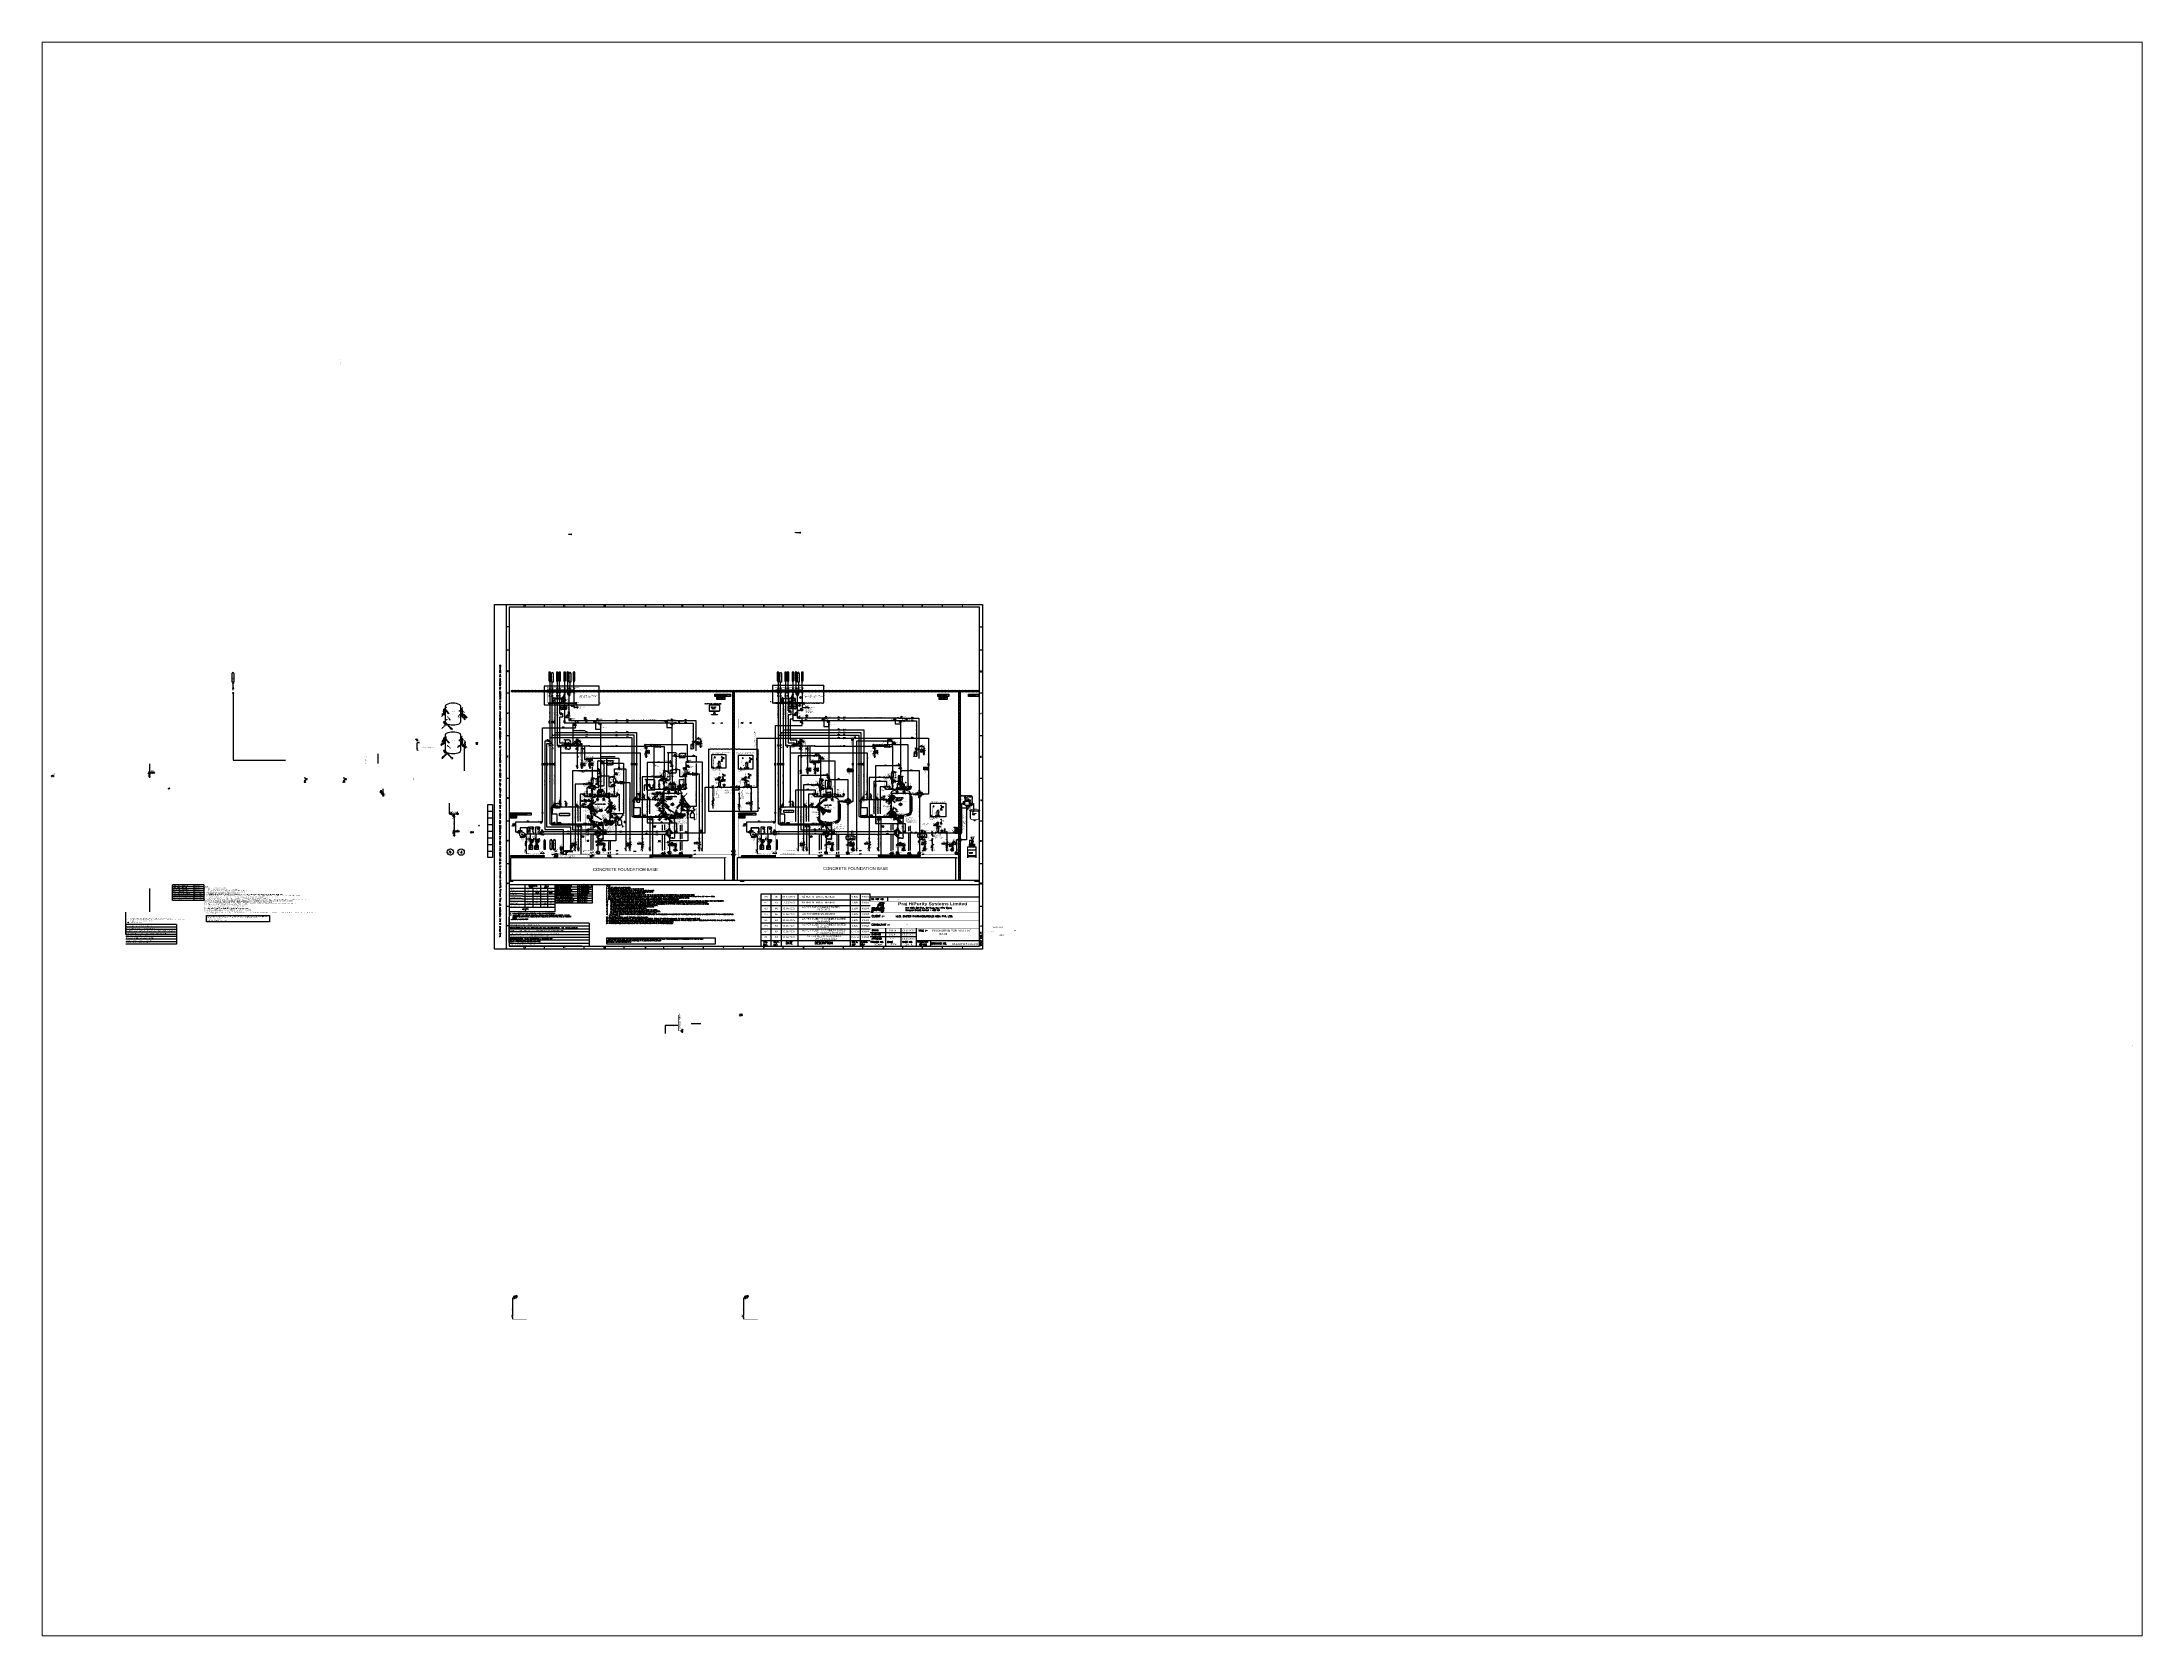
# Paper-space layout 'Layout1' of a CAD drawing. Header units: millimetres. Extents: x 26 to 231, y 20 to 176.
# The model-space entities are those that its viewports show. They can reach past a viewport. Long polylines and large blocks are cut down to what shows.
import ezdxf
from ezdxf.enums import TextEntityAlignment as Align

# ---------------------------------------------------------------- set-up
doc = ezdxf.new("R2010")
doc.units = ezdxf.units.MM
for name, pattern in [('ACAD_ISO02W100', [15, 12, -3]), ('ACAD_ISO04W100', [30.5, 24, -3, 0.5, -3]), ('CENTER', [2, 1.25, -0.25, 0.25, -0.25]), ('HIDDEN', [0.375, 0.25, -0.125])]:
    doc.linetypes.add(name, pattern=pattern)
doc.layers.get('0').update_dxf_attribs({"linetype": 'CONTINUOUS'})
for name, color, linetype in [('$PHI_TITL_3', 6, 'CONTINUOUS'), ('$PHI_TITL_4', 3, 'CONTINUOUS'), ('$PHI_TITL_418-25', 3, 'CONTINUOUS'), ('$PHI_TITL_425-35', 2, 'CONTINUOUS'), ('A---CREFD------', 7, 'CONTINUOUS'), ('A---CREFD-TEXT-25-35', 2, 'CONTINUOUS'), ('A---SIGLD-CONN-EL', 7, 'CONTINUOUS'), ('BLOCK', 7, 'CONTINUOUS'), ('can_move', 7, 'CONTINUOUS'), ('E---INDID------', 7, 'CONTINUOUS'), ('E---INDID-TEXT-25-35', 2, 'CONTINUOUS'), ('Layer 1', 7, 'CONTINUOUS'), ('P---AGITD------', 7, 'CONTINUOUS'), ('P---AGITD-TEXT-18-25', 3, 'CONTINUOUS'), ('P---AGITD-TEXT-25-35', 2, 'CONTINUOUS'), ('P---HEXCB-PPHEX-0901', 7, 'CONTINUOUS'), ('P---HEXCD-TEXT-25-35', 2, 'CONTINUOUS'), ('P---MWAYD------', 7, 'CONTINUOUS'), ('P---PEQID------', 7, 'CONTINUOUS'), ('P---PEQID-TEXT-25-35', 2, 'CONTINUOUS'), ('P---PFLGD------', 7, 'CONTINUOUS'), ('P---PFLTD------', 7, 'CONTINUOUS'), ('P---PFLTD-TEXT-18-25', 3, 'CONTINUOUS'), ('P---PFLTD-TEXT-25-35', 2, 'CONTINUOUS'), ('P---PHOSD-TEXT-25-35', 2, 'CONTINUOUS'), ('P---PLINB-3', 7, 'CONTINUOUS'), ('P---PLINB-32002', 7, 'CONTINUOUS'), ('P---PLINB-32004', 7, 'CONTINUOUS'), ('P---PLINB-32011', 7, 'CONTINUOUS'), ('P---PLINB-32013', 7, 'CONTINUOUS'), ('P---PLINB-62002', 7, 'CONTINUOUS'), ('P---PLINB-62023', 7, 'CONTINUOUS'), ('P---PLINB-62028', 7, 'CONTINUOUS'), ('P---PLINB-62038', 7, 'CONTINUOUS'), ('P---PLINB-62040', 7, 'CONTINUOUS'), ('P---PLINB-62042', 7, 'CONTINUOUS'), ('P---PLINB-ACS002', 7, 'CONTINUOUS'), ('P---PLINB-ACS011', 7, 'CONTINUOUS'), ('P---PLINB-ALS002', 7, 'CONTINUOUS'), ('P---PLINB-ALS011', 7, 'CONTINUOUS'), ('P---PLINB-CA003', 7, 'CONTINUOUS'), ('P---PLINB-CA005', 7, 'CONTINUOUS'), ('P---PLINB-CA006', 7, 'CONTINUOUS'), ('P---PLINB-CA011', 7, 'CONTINUOUS'), ('P---PLINB-CA013', 7, 'CONTINUOUS'), ('P---PLINB-CA015', 7, 'CONTINUOUS'), ('P---PLINB-CA029', 7, 'CONTINUOUS'), ('P---PLINB-CA037', 7, 'CONTINUOUS'), ('P---PLINB-CA040', 7, 'CONTINUOUS'), ('P---PLINB-CA042', 7, 'CONTINUOUS'), ('P---PLINB-CA044', 7, 'CONTINUOUS'), ('P---PLINB-CA046', 7, 'CONTINUOUS'), ('P---PLINB-CA048', 7, 'CONTINUOUS'), ('P---PLINB-CA050', 7, 'CONTINUOUS'), ('P---PLINB-CA052', 7, 'CONTINUOUS'), ('P---PLINB-CHWR006', 7, 'CONTINUOUS'), ('P---PLINB-CHWR020', 7, 'CONTINUOUS'), ('P---PLINB-CHWR027', 7, 'CONTINUOUS'), ('P---PLINB-CHWR030', 7, 'CONTINUOUS'), ('P---PLINB-CHWR032', 7, 'CONTINUOUS'), ('P---PLINB-CHWR035', 7, 'CONTINUOUS'), ('P---PLINB-CHWR037', 7, 'CONTINUOUS'), ('P---PLINB-CHWR039', 7, 'CONTINUOUS'), ('P---PLINB-CHWR041', 7, 'CONTINUOUS'), ('P---PLINB-CHWR043', 7, 'CONTINUOUS'), ('P---PLINB-CHWR045', 7, 'CONTINUOUS'), ('P---PLINB-CHWR047', 7, 'CONTINUOUS'), ('P---PLINB-CHWS005', 7, 'CONTINUOUS'), ('P---PLINB-CHWS009', 7, 'CONTINUOUS'), ('P---PLINB-CHWS01', 7, 'CONTINUOUS'), ('P---PLINB-CHWS011', 7, 'CONTINUOUS'), ('P---PLINB-CHWS013', 7, 'CONTINUOUS'), ('P---PLINB-CHWS021', 7, 'CONTINUOUS'), ('P---PLINB-CHWS028', 7, 'CONTINUOUS'), ('P---PLINB-CHWS030', 7, 'CONTINUOUS'), ('P---PLINB-CHWS032', 7, 'CONTINUOUS'), ('P---PLINB-CHWS034', 7, 'CONTINUOUS'), ('P---PLINB-CHWS036', 7, 'CONTINUOUS'), ('P---PLINB-CIPS003', 7, 'CONTINUOUS'), ('P---PLINB-CIPS005', 7, 'CONTINUOUS'), ('P---PLINB-CIPS008', 7, 'CONTINUOUS'), ('P---PLINB-CIPS012', 7, 'CONTINUOUS'), ('P---PLINB-CIPS014', 7, 'CONTINUOUS'), ('P---PLINB-CIPS024', 7, 'CONTINUOUS'), ('P---PLINB-CIPS038', 7, 'CONTINUOUS'), ('P---PLINB-CIPS040', 7, 'CONTINUOUS'), ('P---PLINB-CIPS055', 7, 'CONTINUOUS'), ('P---PLINB-CIPS096', 7, 'CONTINUOUS'), ('P---PLINB-CIPS100', 7, 'CONTINUOUS'), ('P---PLINB-CIPS104', 7, 'CONTINUOUS'), ('P---PLINB-CIPS106', 7, 'CONTINUOUS'), ('P---PLINB-CIPS112', 7, 'CONTINUOUS'), ('P---PLINB-CIPS114', 7, 'CONTINUOUS'), ('P---PLINB-CIPS119', 7, 'CONTINUOUS'), ('P---PLINB-CON003', 7, 'CONTINUOUS'), ('P---PLINB-CON004', 7, 'CONTINUOUS'), ('P---PLINB-CON010', 7, 'CONTINUOUS'), ('P---PLINB-CON012', 7, 'CONTINUOUS'), ('P---PLINB-DR-A002', 7, 'CONTINUOUS'), ('P---PLINB-DR-A003', 7, 'CONTINUOUS'), ('P---PLINB-DR-A008', 7, 'CONTINUOUS'), ('P---PLINB-DR-A013', 7, 'CONTINUOUS'), ('P---PLINB-DR-A015', 7, 'CONTINUOUS'), ('P---PLINB-DR-A017', 7, 'CONTINUOUS'), ('P---PLINB-DR-A019', 7, 'CONTINUOUS'), ('P---PLINB-DR-A021', 7, 'CONTINUOUS'), ('P---PLINB-DR-A052', 7, 'CONTINUOUS'), ('P---PLINB-DR-A054', 7, 'CONTINUOUS'), ('P---PLINB-DR-A056', 7, 'CONTINUOUS'), ('P---PLINB-DR-A058', 7, 'CONTINUOUS'), ('P---PLINB-DR-A060', 7, 'CONTINUOUS'), ('P---PLINB-DR-A062', 7, 'CONTINUOUS'), ('P---PLINB-DR-A064', 7, 'CONTINUOUS'), ('P---PLINB-DR-A066', 7, 'CONTINUOUS'), ('P---PLINB-DR-A068', 7, 'CONTINUOUS'), ('P---PLINB-DRH002', 7, 'CONTINUOUS'), ('P---PLINB-DRH003', 7, 'CONTINUOUS'), ('P---PLINB-DRH005', 7, 'CONTINUOUS'), ('P---PLINB-DRH009', 7, 'CONTINUOUS'), ('P---PLINB-DRH013', 7, 'CONTINUOUS'), ('P---PLINB-DRH016', 7, 'CONTINUOUS'), ('P---PLINB-DRH021', 7, 'CONTINUOUS'), ('P---PLINB-DRH024', 7, 'CONTINUOUS'), ('P---PLINB-DRH026', 7, 'CONTINUOUS'), ('P---PLINB-DRH029', 7, 'CONTINUOUS'), ('P---PLINB-DRH046', 7, 'CONTINUOUS'), ('P---PLINB-DRH048', 7, 'CONTINUOUS'), ('P---PLINB-DRH050', 7, 'CONTINUOUS'), ('P---PLINB-DRH052', 7, 'CONTINUOUS'), ('P---PLINB-DRH054', 7, 'CONTINUOUS'), ('P---PLINB-DRH055', 7, 'CONTINUOUS'), ('P---PLINB-DRH056', 7, 'CONTINUOUS'), ('P---PLINB-DRH058', 7, 'CONTINUOUS'), ('P---PLINB-DRH060', 7, 'CONTINUOUS'), ('P---PLINB-DRH062', 7, 'CONTINUOUS'), ('P---PLINB-DRH065', 7, 'CONTINUOUS'), ('P---PLINB-DRH067', 7, 'CONTINUOUS'), ('P---PLINB-DRH069', 7, 'CONTINUOUS'), ('P---PLINB-DRH071', 7, 'CONTINUOUS'), ('P---PLINB-DRH082', 7, 'CONTINUOUS'), ('P---PLINB-DRH118', 7, 'CONTINUOUS'), ('P---PLINB-DRH120', 7, 'CONTINUOUS'), ('P---PLINB-DRH137', 7, 'CONTINUOUS'), ('P---PLINB-DRH139', 7, 'CONTINUOUS'), ('P---PLINB-DRH141', 7, 'CONTINUOUS'), ('P---PLINB-DRH143', 7, 'CONTINUOUS'), ('P---PLINB-DRH182', 7, 'CONTINUOUS'), ('P---PLINB-DRH184', 7, 'CONTINUOUS'), ('P---PLINB-DRH186', 7, 'CONTINUOUS'), ('P---PLINB-DRH188', 7, 'CONTINUOUS'), ('P---PLINB-DRH191', 7, 'CONTINUOUS'), ('P---PLINB-DRH193', 7, 'CONTINUOUS'), ('P---PLINB-DRH195', 7, 'CONTINUOUS'), ('P---PLINB-DRH199', 7, 'CONTINUOUS'), ('P---PLINB-DRH201', 7, 'CONTINUOUS'), ('P---PLINB-DRH205', 7, 'CONTINUOUS'), ('P---PLINB-DRH207', 7, 'CONTINUOUS'), ('P---PLINB-DRH209', 7, 'CONTINUOUS'), ('P---PLINB-DRH211', 7, 'CONTINUOUS'), ('P---PLINB-DRH213', 7, 'CONTINUOUS'), ('P---PLINB-DRH215', 7, 'CONTINUOUS'), ('P---PLINB-DRH217', 7, 'CONTINUOUS'), ('P---PLINB-DRH219', 7, 'CONTINUOUS'), ('P---PLINB-DRH221', 7, 'CONTINUOUS'), ('P---PLINB-DRH223', 7, 'CONTINUOUS'), ('P---PLINB-DRH225', 7, 'CONTINUOUS'), ('P---PLINB-DRH227', 7, 'CONTINUOUS'), ('P---PLINB-DRH229', 7, 'CONTINUOUS'), ('P---PLINB-DRH231', 7, 'CONTINUOUS'), ('P---PLINB-DRH233', 7, 'CONTINUOUS'), ('P---PLINB-DRH235', 7, 'CONTINUOUS'), ('P---PLINB-DRH237', 7, 'CONTINUOUS'), ('P---PLINB-DRH242', 7, 'CONTINUOUS'), ('P---PLINB-DRH245', 7, 'CONTINUOUS'), ('P---PLINB-DRH248', 7, 'CONTINUOUS'), ('P---PLINB-DROD003', 7, 'CONTINUOUS'), ('P---PLINB-DROD004', 7, 'CONTINUOUS'), ('P---PLINB-DROD006', 7, 'CONTINUOUS'), ('P---PLINB-DROD008', 7, 'CONTINUOUS'), ('P---PLINB-DROD010', 7, 'CONTINUOUS'), ('P---PLINB-DROD014', 7, 'CONTINUOUS'), ('P---PLINB-DROD016', 7, 'CONTINUOUS'), ('P---PLINB-DROD018', 7, 'CONTINUOUS'), ('P---PLINB-DROD020', 7, 'CONTINUOUS'), ('P---PLINB-DROD021', 7, 'CONTINUOUS'), ('P---PLINB-DROD022', 7, 'CONTINUOUS'), ('P---PLINB-DROD024', 7, 'CONTINUOUS'), ('P---PLINB-DROD026', 7, 'CONTINUOUS'), ('P---PLINB-DROD028', 7, 'CONTINUOUS'), ('P---PLINB-DROD036', 7, 'CONTINUOUS'), ('P---PLINB-DROD060', 7, 'CONTINUOUS'), ('P---PLINB-DROD062', 7, 'CONTINUOUS'), ('P---PLINB-DROD088', 7, 'CONTINUOUS'), ('P---PLINB-DROD090', 7, 'CONTINUOUS'), ('P---PLINB-DROD092', 7, 'CONTINUOUS'), ('P---PLINB-DROD094', 7, 'CONTINUOUS'), ('P---PLINB-DROD096', 7, 'CONTINUOUS'), ('P---PLINB-DROD100', 7, 'CONTINUOUS'), ('P---PLINB-DROD106', 7, 'CONTINUOUS'), ('P---PLINB-DROD108', 7, 'CONTINUOUS'), ('P---PLINB-DROD114', 7, 'CONTINUOUS'), ('P---PLINB-DROD122', 7, 'CONTINUOUS'), ('P---PLINB-EX002', 7, 'CONTINUOUS'), ('P---PLINB-EX003', 7, 'CONTINUOUS'), ('P---PLINB-EX008', 7, 'CONTINUOUS'), ('P---PLINB-EX011', 7, 'CONTINUOUS'), ('P---PLINB-EX042', 7, 'CONTINUOUS'), ('P---PLINB-N2002', 7, 'CONTINUOUS'), ('P---PLINB-N2007', 7, 'CONTINUOUS'), ('P---PLINB-N201', 7, 'CONTINUOUS'), ('P---PLINB-N2016', 7, 'CONTINUOUS'), ('P---PLINB-N2018', 7, 'CONTINUOUS'), ('P---PLINB-N2042', 7, 'CONTINUOUS'), ('P---PLINB-N2044', 7, 'CONTINUOUS'), ('P---PLINB-N2046', 7, 'CONTINUOUS'), ('P---PLINB-N2048', 7, 'CONTINUOUS'), ('P---PLINB-P004', 7, 'CONTINUOUS'), ('P---PLINB-P018', 7, 'CONTINUOUS'), ('P---PLINB-P024', 7, 'CONTINUOUS'), ('P---PLINB-P043', 7, 'CONTINUOUS'), ('P---PLINB-P045', 7, 'CONTINUOUS'), ('P---PLINB-P047', 7, 'CONTINUOUS'), ('P---PLINB-P049', 7, 'CONTINUOUS'), ('P---PLINB-P106', 7, 'CONTINUOUS'), ('P---PLINB-P108', 7, 'CONTINUOUS'), ('P---PLINB-P190', 7, 'CONTINUOUS'), ('P---PLINB-P232', 7, 'CONTINUOUS'), ('P---PLINB-P234', 7, 'CONTINUOUS'), ('P---PLINB-P236', 7, 'CONTINUOUS'), ('P---PLINB-P238', 7, 'CONTINUOUS'), ('P---PLINB-P240', 7, 'CONTINUOUS'), ('P---PLINB-P252', 7, 'CONTINUOUS'), ('P---PLINB-P256', 7, 'CONTINUOUS'), ('P---PLINB-P258', 7, 'CONTINUOUS'), ('P---PLINB-P260', 7, 'CONTINUOUS'), ('P---PLINB-P262', 7, 'CONTINUOUS'), ('P---PLINB-P264', 7, 'CONTINUOUS'), ('P---PLINB-P266', 7, 'CONTINUOUS'), ('P---PLINB-P268', 7, 'CONTINUOUS'), ('P---PLINB-P328', 7, 'CONTINUOUS'), ('P---PLINB-P334', 7, 'CONTINUOUS'), ('P---PLINB-P336', 7, 'CONTINUOUS'), ('P---PLINB-P342', 7, 'CONTINUOUS'), ('P---PLINB-P346', 7, 'CONTINUOUS'), ('P---PLINB-PRO002', 7, 'CONTINUOUS'), ('P---PLINB-PRO006', 7, 'CONTINUOUS'), ('P---PLINB-PRO007', 7, 'CONTINUOUS'), ('P---PLINB-PRO009', 7, 'CONTINUOUS'), ('P---PLINB-PRO012', 7, 'CONTINUOUS'), ('P---PLINB-PRO026', 7, 'CONTINUOUS'), ('P---PLINB-PRO035', 7, 'CONTINUOUS'), ('P---PLINB-PRO037', 7, 'CONTINUOUS'), ('P---PLINB-PRO039', 7, 'CONTINUOUS'), ('P---PLINB-PRO043', 7, 'CONTINUOUS'), ('P---PLINB-PRO045', 7, 'CONTINUOUS'), ('P---PLINB-PRO049', 7, 'CONTINUOUS'), ('P---PLINB-PRO052', 7, 'CONTINUOUS'), ('P---PLINB-PS003', 7, 'CONTINUOUS'), ('P---PLINB-PS010', 7, 'CONTINUOUS'), ('P---PLINB-PS014', 7, 'CONTINUOUS'), ('P---PLINB-PS019', 7, 'CONTINUOUS'), ('P---PLINB-PS02', 7, 'CONTINUOUS'), ('P---PLINB-PS021', 7, 'CONTINUOUS'), ('P---PLINB-PS023', 7, 'CONTINUOUS'), ('P---PLINB-PS036', 7, 'CONTINUOUS'), ('P---PLINB-PS038', 7, 'CONTINUOUS'), ('P---PLINB-PS040', 7, 'CONTINUOUS'), ('P---PLINB-PS044', 7, 'CONTINUOUS'), ('P---PLINB-PS052', 7, 'CONTINUOUS'), ('P---PLINB-PS091', 7, 'CONTINUOUS'), ('P---PLINB-PS094', 7, 'CONTINUOUS'), ('P---PLINB-PS096', 7, 'CONTINUOUS'), ('P---PLINB-PS098', 7, 'CONTINUOUS'), ('P---PLINB-PS102', 7, 'CONTINUOUS'), ('P---PLINB-PS104', 7, 'CONTINUOUS'), ('P---PLINB-PS108', 7, 'CONTINUOUS'), ('P---PLINB-PS110', 7, 'CONTINUOUS'), ('P---PLINB-PS116', 7, 'CONTINUOUS'), ('P---PLINB-PS120', 7, 'CONTINUOUS'), ('P---PLINB-PS122', 7, 'CONTINUOUS'), ('P---PLINB-PS124', 7, 'CONTINUOUS'), ('P---PLINB-VC001', 7, 'CONTINUOUS'), ('P---PLINB-VC004', 7, 'CONTINUOUS'), ('P---PLINB-VC008', 7, 'CONTINUOUS'), ('P---PLINB-VC018', 7, 'CONTINUOUS'), ('P---PLINB-WFIR003', 7, 'CONTINUOUS'), ('P---PLINB-WFIR008', 7, 'CONTINUOUS'), ('P---PLINB-WFIS002', 7, 'CONTINUOUS'), ('P---PLINB-WFIS004', 7, 'CONTINUOUS'), ('P---PLINB-WFIS011', 7, 'CONTINUOUS'), ('P---PLINB-WFIS025', 7, 'CONTINUOUS'), ('P---PLINB-WFIS028', 7, 'CONTINUOUS'), ('P---PLINB-WFIS032', 7, 'CONTINUOUS'), ('P---PLINB-WFIS034', 7, 'CONTINUOUS'), ('P---PLINB-WFIS036', 7, 'CONTINUOUS'), ('P---PLIND-TEXT-', 3, 'CONTINUOUS'), ('P---PLIND-TEXT-25-35', 2, 'CONTINUOUS'), ('P---PREDD-TEXT-18-25', 3, 'CONTINUOUS'), ('P---PUMPD------', 7, 'CONTINUOUS'), ('P---PUMPD-TEXT-18-25', 3, 'CONTINUOUS'), ('P---PUMPD-TEXT-25-35', 2, 'CONTINUOUS'), ('P---PVL3D-TEXT-25-35', 2, 'CONTINUOUS'), ('P---PVL4D------', 7, 'CONTINUOUS'), ('P---PVL4D-TEXT-25-35', 2, 'CONTINUOUS'), ('P---PVLSD------', 7, 'CONTINUOUS'), ('P---PVLSD-TEXT-18-25', 3, 'CONTINUOUS'), ('P---PVLSD-TEXT-25-35', 2, 'CONTINUOUS'), ('P---STRND------', 7, 'CONTINUOUS'), ('P---STRND-TEXT-18-25', 3, 'CONTINUOUS'), ('P---STRND-TEXT-25-35', 2, 'CONTINUOUS'), ('P---TANKB-V01', 7, 'CONTINUOUS'), ('P---TANKB-V02', 7, 'CONTINUOUS'), ('P---TANKB-V03', 7, 'CONTINUOUS'), ('P---TANKB-V04', 7, 'CONTINUOUS'), ('P---TANKB-V05', 7, 'CONTINUOUS'), ('P---TANKB-V09', 7, 'CONTINUOUS'), ('P---TANKB-V10', 7, 'CONTINUOUS'), ('P---TANKD-TEXT-25-35', 2, 'CONTINUOUS'), ('PID_Text', 7, 'CONTINUOUS'), ('PP_1_1_13', 4, 'CONTINUOUS'), ('PP_7_3_812', 4, 'CONTINUOUS'), ('R2', 1, 'CONTINUOUS'), ('SETS', 7, 'CONTINUOUS'), ('SHEET', 7, 'CONTINUOUS'), ('TRANS_IN', 7, 'CONTINUOUS'), ('VALVE', 6, 'CONTINUOUS'), ('valves', 3, 'CONTINUOUS'), ('VESSEL', 7, 'CONTINUOUS')]:
    doc.layers.add(name, color=color, linetype=linetype)
for name, color, linetype, lineweight in [('AM_8', 1, 'CONTINUOUS', 15), ('DIM WORKING', 6, 'CONTINUOUS', 20), ('MACHINE', 8, 'CONTINUOUS', 15)]:
    doc.layers.add(name, color=color, linetype=linetype, lineweight=lineweight)
doc.styles.add('ISO', font='isocp')
doc.styles.add('ROMANS', font='romans.shx')
doc.styles.add('ROMANT', font='romant.shx')
doc.styles.add('SANSSERIFBOLD', font='sasb____.pfb')
doc.styles.get("Standard").update_dxf_attribs({"font": 'arial.ttf'})
doc.linetypes.add('ZIGZAG', pattern='A,0.00254,-5.08,[131,ltypeshp.shx,S=5.08,R=0,X=-5.08,Y=0],-10.16,[131,ltypeshp.shx,S=5.08,R=180,X=5.08,Y=0],-5.08', length=20.32254)
doc.dimstyles.new('AM_ANSI$7', dxfattribs={"dimtxt": 0.12, "dimasz": 0.12, "dimexe": 0.1, "dimexo": 0.05, "dimgap": 0.06, "dimtad": 0, "dimtih": 1, "dimtoh": 1, "dimdec": 4, "dimzin": 7, "dimdsep": 46, "dimtxsty": 'STANDARD', "dimcen": 0, "dimclrd": 256, "dimclre": 256, "dimclrt": 2, "dimadec": 0, "dimazin": 2, "dimtp": 0.1, "dimtm": 0.1, "dimtfac": 0.71, "dimtdec": 4, "dimtofl": 0, "dimtmove": 0, "dimatfit": 3, "dimfxl": 1, "dimtolj": 1, "dimtzin": 7, "dimlwd": -1, "dimlwe": -1, "dimarcsym": 1})
doc.dimstyles.new('ISO-25', dxfattribs={"dimtxt": 2.5, "dimasz": 2.5, "dimexe": 1.25, "dimexo": 0.625, "dimtad": 1, "dimdec": 4, "dimdsep": 46, "dimlunit": 6, "dimtxsty": 'STANDARD', "dimcen": 2.5, "dimadec": 0, "dimazin": 0, "dimtfac": 1, "dimtdec": 4, "dimtmove": 0, "dimatfit": 3, "dimfxl": 1, "dimtolj": 1, "dimtzin": 0, "dimarcsym": 0})
doc.dimstyles.get("Standard").update_dxf_attribs({"dimtxt": 2.5, "dimasz": 2.5, "dimexe": 1.25, "dimexo": 0.625, "dimtad": 1, "dimdec": 4, "dimdsep": 46, "dimlunit": 6, "dimtxsty": 'STANDARD', "dimcen": 2.5, "dimadec": 0, "dimazin": 0, "dimtfac": 1, "dimtdec": 4, "dimtmove": 0, "dimatfit": 3, "dimfxl": 1, "dimtolj": 1, "dimtzin": 0, "dimarcsym": 0})
pattern_1 = [(45, (708908577.5891, 361984327.2978), (0, 2.4091757430243), [5.110633514888, -1.703544504963]), (135, (708908578.7937, 361984328.5024), (2e-16, 2.4091757430243), [5.110633514888, -1.703544504963])]

# ---------------------------------------------------------------- blocks, each defined once
blk = doc.blocks.new('A$C01EA5890')
for p, q in [((0, 48), (8, 55)), ((3, 39), (0, 48)), ((2, 38), (29, 47)), ((2, 38), (4, 37)), ((3, 39), (8, 40)), ((28, 45), (4, 37)), ((29, 41), (5, 33)), ((5, 33), (6, 31)), ((6, 44), (21, 50)), ((7, 45), (6, 44)), ((8, 40), (6, 44)), ((30, 40), (6, 31)), ((30, 38), (6, 30)), ((6, 30), (6, 31)), ((7, 45), (20, 50)), ((34, 32), (7, 23)), ((7, 23), (15, 0)), ((8, 55), (13, 57)), ((8, 55), (10, 49)), ((23, 45), (8, 40)), ((26, 42), (8, 36)), ((8, 36), (8, 34)), ((47, 24), (9, 11)), ((10, 59), (29, 3)), ((11, 56), (10, 55)), ((10, 55), (15, 53)), ((10, 49), (15, 51)), ((11, 49), (10, 47)), ((10, 47), (10, 46)), ((10, 39), (11, 37)), ((10, 31), (14, 25)), ((11, 56), (16, 54)), ((11, 49), (15, 50)), ((11, 50), (11, 49)), ((13, 57), (15, 51)), ((24, 56), (13, 56)), ((14, 42), (17, 44)), ((15, 53), (17, 44)), ((15, 51), (15, 50)), ((15, 50), (17, 50)), ((42, 9), (15, 0)), ((16, 54), (18, 44)), ((16, 43), (18, 44)), ((17, 49), (17, 49)), ((20, 50), (21, 50)), ((23, 45), (21, 50)), ((22, 43), (23, 41)), ((27, 47), (23, 45)), ((24, 56), (27, 47)), ((26, 42), (26, 40)), ((27, 37), (27, 30)), ((29, 47), (28, 45)), ((29, 41), (30, 40)), ((30, 38), (30, 40)), ((34, 32), (42, 9)), ((35, 29), (40, 35)), ((39, 38), (49, 8)), ((40, 38), (39, 38)), ((41, 37), (39, 36)), ((42, 36), (39, 35)), ((40, 38), (51, 8)), ((40, 35), (45, 37)), ((40, 21), (82, 36)), ((42, 35), (40, 34)), ((40, 23), (45, 25)), ((40, 23), (41, 20)), ((42, 39), (41, 39)), ((41, 39), (51, 8)), ((41, 20), (46, 22)), ((41, 12), (48, 10)), ((42, 39), (53, 9)), ((42, 37), (43, 37)), ((42, 35), (44, 36)), ((42, 33), (43, 33)), ((42, 33), (49, 14)), ((45, 35), (53, 14)), ((45, 33), (46, 34)), ((46, 37), (69, 45)), ((46, 37), (55, 13)), ((47, 36), (69, 44)), ((51, 11), (47, 10)), ((48, 34), (70, 42)), ((48, 33), (70, 40)), ((50, 12), (48, 11)), ((50, 10), (48, 9)), ((49, 31), (71, 39)), ((49, 30), (71, 37)), ((49, 14), (50, 14)), ((49, 11), (54, 12)), ((51, 8), (49, 8)), ((50, 28), (72, 36)), ((50, 27), (72, 34)), ((50, 12), (52, 13)), ((51, 23), (73, 31)), ((51, 15), (52, 16)), ((51, 10), (52, 11)), ((51, 8), (53, 9)), ((52, 22), (74, 30)), ((52, 20), (75, 28)), ((53, 19), (75, 27)), ((53, 17), (76, 25)), ((54, 16), (76, 24)), ((54, 14), (77, 22)), ((55, 13), (77, 21)), ((60, 15), (63, 8)), ((63, 8), (74, 12)), ((69, 45), (77, 21)), ((70, 46), (76, 48)), ((79, 21), (70, 46)), ((72, 19), (74, 12)), ((86, 25), (78, 47)), ((79, 45), (89, 48)), ((79, 21), (85, 23)), ((85, 27), (95, 31)), ((95, 31), (89, 48))]:
    blk.add_line(p, q)
for centre, radius, start, end in [((11, 55), 2.15, 40.6936, 177.5564), ((10, 47), 0.799, 139.125, 199.125), ((16, 49), 0.799, 19.125, 79.125), ((47, 36), 1.6, 109.125, 199.125), ((57, 44), 4.39, 333.964, 244.286), ((57, 44), 3.59, 319.0515, 259.1986), ((54, 14), 1.6, 199.125, 289.125), ((69, 44), 1.6, 19.125, 109.125), ((77, 46), 1.6, 19.125, 109.125), ((77, 22), 1.6, 289.125, 19.125), ((84, 25), 1.6, 289.125, 19.125)]:
    blk.add_arc(centre, radius, start, end)
blk = doc.blocks.new('phi_15862426439')
at = {"color": 0, "linetype": 'ByBlock', "xscale": 0.8324213095647792, "yscale": 0.8324213095647792, "zscale": 0.8324213095647792}
blk.add_blockref('A$C01EA5890', (-14, -32), dxfattribs=at)
at = {"flags": 1}
blk.add_attdef('PHI_CONNECTIONPOINT', (0, 0), '', height=0.1, rotation=180, dxfattribs=at)
blk.add_attdef('PHI_INSERTPOINT', (0, 0), '', height=0.1, dxfattribs=at)
for tag, p in [('TAG_PRJ', (6, -34)), ('CODE', (8, -37))]:
    blk.add_attdef(tag, p, '', height=2.5)
blk = doc.blocks.new('LD')
at = {"layer": 'VESSEL'}
h = blk.add_hatch(dxfattribs=at)
h.set_pattern_fill('ANSI37', color=256)
h.set_pattern_definition([(45, (-12459.1475, 120.827), (-2.245064, 2.245064), []), (135, (-12459.1475, 120.827), (-2.245064, -2.245064), [])])
h.paths.add_polyline_path([(1717, 405), (1712, 395), (1723, 395)])
blk.add_line((1712, 395), (1723, 395))
for q in [(1712, 395), (1723, 395)]:
    blk.add_line((1717, 405), q, dxfattribs=at)
blk = doc.blocks.new('phi_158624387111')
at = {"color": 0, "linetype": 'ByBlock'}
blk.add_blockref('LD', (-1717, -394), dxfattribs=at)
at = {"flags": 1}
blk.add_attdef('PHI_CONNECTIONPOINT', (0, 0), '', height=0.1, dxfattribs=at)
blk.add_attdef('DEVICE', (5, 9), '', height=3.5)
blk = doc.blocks.new('rgyjryjyfrjfhjgfgj')
at = {"color": 0, "linetype": 'ByBlock'}
for p, q in [((716.5, 396.9), (717.4, 397.4)), ((716.5, 395.4), (717.4, 394.9)), ((717.4, 397.4), (718.1, 397.4)), ((717.4, 394.9), (718.1, 394.9)), ((722.1, 397.4), (721.4, 397.4)), ((722.1, 394.9), (721.4, 394.9)), ((723, 396.9), (722.1, 397.4)), ((723, 395.4), (722.1, 394.9)), ((723, 395.4), (723, 396.9))]:
    blk.add_line(p, q, dxfattribs=at)
at = {"color": 6, "linetype": 'ByBlock'}
blk.add_line((719.7, 391.9), (719.7, 395.5), dxfattribs=at)
at = {"color": 1, "linetype": 'ByBlock', "lineweight": 15}
blk.add_lwpolyline([(717.2, 396.8), (722.2, 396.8)], dxfattribs=at)
at = {"color": 6, "linetype": 'ByBlock'}
blk.add_lwpolyline([(717.2, 395.5), (722.2, 395.5)], dxfattribs=at)
blk = doc.blocks.new('phi_158624437617')
at = {"color": 0, "linetype": 'ByBlock'}
blk.add_line((-3, 3), (-3, 5), dxfattribs=at)
blk.add_blockref('rgyjryjyfrjfhjgfgj', (-720, -392), dxfattribs=at)
at = {"flags": 1}
for p, rotation in [((0, 5), 90), ((0, 0), 270)]:
    blk.add_attdef('PHI_CONNECTIONPOINT', p, '', height=0.1, rotation=rotation, dxfattribs=at)
blk = doc.blocks.new('hhg')
at = {"color": 6}
for centre, start, end in [((385, 231), 0, 180), ((391, 231), 180, 0), ((396, 231), 0, 180), ((401, 231), 180, 0)]:
    blk.add_arc(centre, 2.66, start, end, dxfattribs=at)
blk = doc.blocks.new('phi_158624461021')
at = {"color": 0, "linetype": 'ByBlock', "xscale": 0.8, "yscale": 0.8, "zscale": 0.8}
blk.add_blockref('hhg', (-306, -185), dxfattribs=at)
at = {"flags": 1}
blk.add_attdef('PHI_CONNECTIONPOINT', (0, 0), '', height=0.08, rotation=180, dxfattribs=at)
for tag, p, height in [('CODE', (3, 8), 3.5), ('DN', (5, 4), 3.5), ('DNCALC', (5, 4), 2)]:
    blk.add_attdef(tag, p, '', height=height)
blk.add_attdef('PHI_CONNECTIONPOINT', (17, 0), '', height=0.08, dxfattribs=at)
blk = doc.blocks.new('jtf')
for p, q in [((182, 63), (183, 64)), ((182, 62), (182, 63)), ((182, 62), (183, 61)), ((183, 64), (184, 64)), ((183, 61), (184, 61)), ((184, 67), (185, 67)), ((184, 66), (184, 67)), ((184, 67), (184, 67)), ((184, 66), (184, 65)), ((184, 65), (185, 65)), ((186, 63), (186, 66)), ((186, 62), (186, 58)), ((188, 67), (188, 67)), ((189, 67), (188, 67)), ((189, 66), (188, 65)), ((188, 65), (188, 65)), ((189, 64), (188, 64)), ((189, 61), (188, 61)), ((189, 66), (189, 67)), ((190, 63), (189, 64)), ((190, 62), (189, 61)), ((190, 62), (190, 63))]:
    blk.add_line(p, q)
at = {"color": 6, "lineweight": 15}
for points in [[(183, 63), (189, 63)], [(184, 67), (188, 67)]]:
    blk.add_lwpolyline(points, dxfattribs=at)
at = {"color": 1}
for points in [[(183, 62), (189, 62)], [(184, 66), (188, 66)]]:
    blk.add_lwpolyline(points, dxfattribs=at)
blk = doc.blocks.new('phi_15862574930')
at = {"color": 0, "linetype": 'ByBlock'}
blk.add_blockref('jtf', (-186, -63), dxfattribs=at)
at = {"flags": 1}
for p, rotation in [((0, 4), 90), ((0, -6), 270)]:
    blk.add_attdef('PHI_CONNECTIONPOINT', p, '', height=0.1, rotation=rotation, dxfattribs=at)
blk.add_attdef('PHI_INSERTPOINT', (0, 0), '', height=0.1, dxfattribs=at)
for tag, p in [('MPLANT', (4, 2)), ('CODE', (6, -2))]:
    blk.add_attdef(tag, p, '', height=2.5)
blk = doc.blocks.new('CPG 1')
at = {"color": 0, "linetype": 'ByBlock'}
blk.add_line((2154, -1067), (2154, -1071), dxfattribs=at)
blk.add_circle((2154, -1062), 5.14, dxfattribs=at)
blk.add_text('CPG', height=3, rotation=359.9879, dxfattribs=at).set_placement((2149, -1064))
blk = doc.blocks.new('phi_158252447930')
at = {"color": 0, "linetype": 'ByBlock'}
blk.add_blockref('CPG 1', (-2154, 1071), dxfattribs=at)
blk.add_attdef('PLANT_BMK', (2, 15), '', height=3.2, rotation=90)
at = {"flags": 1}
for tag in ['PHI_CONNECTIONPOINT', 'PHI_INSERTPOINT']:
    blk.add_attdef(tag, (0, 0), '', height=0.1, rotation=269.9879, dxfattribs=at)
blk = doc.blocks.new('phi_15825218758')
at = {"color": 0, "linetype": 'ByBlock'}
blk.add_line((-3.2, 3.5), (-3.2, 4.9), dxfattribs=at)
blk.add_blockref('rgyjryjyfrjfhjgfgj', (-719.7, -391.9), dxfattribs=at)
at = {"flags": 1}
for p, rotation in [((0, 4.9), 90), ((0, 0), 270)]:
    blk.add_attdef('PHI_CONNECTIONPOINT', p, '', height=0.1, rotation=rotation, dxfattribs=at)
blk = doc.blocks.new('phi_158253411749')
at = {"color": 0, "linetype": 'ByBlock'}
for p, q in [((-5, 0), (-5, 15)), ((5, 0), (-5, 0)), ((5, 15), (5, 0))]:
    blk.add_line(p, q, dxfattribs=at)
blk.add_arc((0, 15), 5.27, 0, 180, dxfattribs=at)
at = {"flags": 1}
for p, rotation in [((0, 20), 90), ((0, 0), 270), ((4, 0), 270)]:
    blk.add_attdef('PHI_CONNECTIONPOINT', p, '', height=0.1, rotation=rotation, dxfattribs=at)
for tag, p in [('SIZE1_PRAJ', (9, 9)), ('CODE', (10, 13)), ('USER1', (11, 4))]:
    blk.add_attdef(tag, p, '', height=3.5)
blk = doc.blocks.new('phi_158253606254')
at = {"color": 0, "linetype": 'ByBlock'}
blk.add_line((0, 4), (0, 0), dxfattribs=at)
blk.add_circle((0, 9), 5.14, dxfattribs=at)
blk.add_text('PT', height=3, rotation=359.9879, dxfattribs=at).set_placement((-3, 8))
blk.add_attdef('PLANT_BMK', (1, 15), '', height=3.2, rotation=90)
at = {"flags": 1}
for tag in ['PHI_CONNECTIONPOINT', 'PHI_INSERTPOINT']:
    blk.add_attdef(tag, (0, 0), '', height=0.1, rotation=269.9879, dxfattribs=at)
blk = doc.blocks.new('2B100D4')
at = {"color": 3}
for points in [[(5, 27), (0, 29)], [(5, 23), (0, 21)], [(9, 38), (4, 40)], [(10, 13), (5, 10)], [(14, 28), (8, 28), (8, 22), (14, 22)], [(13, 41), (10, 46)], [(13, 9), (10, 4)], [(19, 35), (15, 40), (11, 35), (15, 31)], [(15, 19), (11, 15), (15, 11), (19, 15)], [(23, 5), (21, 0)], [(22, 14), (22, 8), (28, 8), (28, 14)], [(25, 37), (25, 48)], [(28, 5), (30, 0)], [(31, 35), (35, 40), (40, 35), (35, 31)], [(35, 19), (40, 15), (35, 11), (31, 15)], [(36, 28), (43, 28), (43, 22), (36, 22)], [(38, 41), (40, 46)], [(38, 9), (40, 4)], [(41, 38), (46, 40)], [(41, 13), (46, 10)], [(45, 29), (50, 31)], [(45, 23), (50, 21)]]:
    blk.add_lwpolyline(points, dxfattribs=at)
blk.add_circle((25, 25), 11.5, dxfattribs=at)
blk = doc.blocks.new('phi_158253683561')
at = {"color": 0, "linetype": 'ByBlock', "xscale": 0.395994, "yscale": 0.395994, "zscale": 0.395994}
blk.add_blockref('2B100D4', (-10, -10), dxfattribs=at)
at = {"flags": 1}
blk.add_attdef('PHI_CONNECTIONPOINT', (0, 9), '', height=0.1, rotation=90, dxfattribs=at)
blk.add_attdef('PHI_INSERTPOINT', (0, 0), '', height=0.1, dxfattribs=at)
blk.add_attdef('CODE', (-4, -15), '', height=3)
blk = doc.blocks.new('phi_15825383630')
at = {"color": 0, "linetype": 'ByBlock'}
for p, q in [((-9, 9), (-9, 14)), ((-8, 9), (-9, 9)), ((0, 9), (-2, 9)), ((0, 0), (0, 9))]:
    blk.add_line(p, q, dxfattribs=at)
for points in [[(-5, 14), (-13, 14), (-13, 16), (-5, 16), (-5, 14), (-5, 14)], [(-13, 15), (-5, 15), (-5, 15)], [(-2, 9), (-2, 8), (-2, 8), (-2, 7), (-2, 7), (-2, 7), (-2, 7), (-3, 6), (-3, 6), (-3, 6), (-3, 6), (-3, 6), (-3, 6), (-3, 6), (-3, 6), (-3, 6), (-3, 6), (-3, 6), (-3, 6), (-4, 6), (-4, 6), (-4, 6), (-4, 6), (-4, 7), (-4, 7), (-4, 7), (-4, 7), (-4, 8), (-5, 8), (-5, 9), (-5, 9), (-5, 10), (-5, 10), (-5, 10), (-5, 11), (-5, 11), (-6, 11), (-6, 11), (-6, 11), (-6, 11), (-6, 11), (-6, 12), (-6, 12), (-6, 12), (-6, 12), (-6, 12), (-6, 12), (-7, 11), (-7, 11), (-7, 11), (-7, 11), (-7, 11), (-7, 11), (-7, 10), (-7, 10), (-8, 10), (-8, 9), (-8, 9), (-8, 9)]]:
    blk.add_lwpolyline(points, dxfattribs=at)
blk.add_attdef('CODE', (-17, 19), '', height=2)
at = {"flags": 1}
for p, rotation in [((-13, 16), 180), ((-9, 16), 90)]:
    blk.add_attdef('PHI_CONNECTIONPOINT', p, '', height=0.08, rotation=rotation, dxfattribs=at)
blk.add_attdef('PHI_CONNECTIONPOINT', (-5, 16), '', height=0.08, dxfattribs=at)
blk = doc.blocks.new('phi_15825385022')
at = {"color": 0, "linetype": 'ByBlock'}
for points in [[(4, 34), (4, 34), (4, 32), (11, 25), (11, 0), (-11, 0), (-11, 25), (-4, 32), (-4, 34)], [(-5, 36), (-5, 36), (5, 36), (5, 34), (-5, 34), (-5, 36)]]:
    blk.add_lwpolyline(points, dxfattribs=at)
for tag, p in [('USER1', (-4, 8)), ('CODE', (2, 7))]:
    blk.add_attdef(tag, p, '', height=3.5, rotation=90)
at = {"flags": 1}
blk.add_attdef('PHI_INSERTPOINT', (0, 0), '', height=0.129, dxfattribs=at)
blk = doc.blocks.new('mdv')
at = {"color": 6}
blk.add_arc((2898, 796), 5.59, 26.5651, 153.4349, dxfattribs=at)
at = {"layer": 'VALVE'}
for p, q in [((2893, 798), (2893, 793)), ((2903, 798), (2893, 793)), ((2893, 798), (2903, 793)), ((2903, 798), (2903, 793))]:
    blk.add_line(p, q, dxfattribs=at)
blk = doc.blocks.new('phi_158262622911')
at = {"color": 0, "linetype": 'ByBlock'}
blk.add_blockref('mdv', (-2898, -796), dxfattribs=at)
at = {"flags": 1}
blk.add_attdef('PHI_CONNECTIONPOINT', (-5, 0), '', height=0.1, rotation=180, dxfattribs=at)
for tag, p in [('PHI_INSERTPOINT', (0, 0)), ('PHI_CONNECTIONPOINT', (5, 0))]:
    blk.add_attdef(tag, p, '', height=0.1, dxfattribs=at)
for tag, p in [('PRJ_TAG_B', (-11, -5)), ('DNCALC', (-7, -9))]:
    blk.add_attdef(tag, p, '', height=2.5)
blk = doc.blocks.new('phi_158262624512')
at = {"color": 0, "linetype": 'ByBlock'}
blk.add_blockref('mdv', (-2898, -796), dxfattribs=at)
at = {"flags": 1}
blk.add_attdef('PHI_CONNECTIONPOINT', (-5, 0), '', height=0.1, rotation=180, dxfattribs=at)
for tag, p in [('PHI_INSERTPOINT', (0, 0)), ('PHI_CONNECTIONPOINT', (5, 0))]:
    blk.add_attdef(tag, p, '', height=0.1, dxfattribs=at)
for tag, p in [('PRJ_TAG_B', (-11, -5)), ('DNCALC', (-7, -9))]:
    blk.add_attdef(tag, p, '', height=2.5)
blk = doc.blocks.new('TYDTY')
at = {"layer": 'TRANS_IN', "linetype": 'Continuous'}
blk.add_lwpolyline([(13524, 989), (13524, 979), (13575, 979), (13584, 984), (13575, 989)], close=True, dxfattribs=at)
blk = doc.blocks.new('phi_15404647764')
at = {"color": 0, "linetype": 'ByBlock'}
blk.add_blockref('TYDTY', (-13584, -984), dxfattribs=at)
at = {"color": 7}
for tag, p in [('MEDIA', (-53, 1)), ('USAGE', (-53, -3))]:
    blk.add_attdef(tag, p, '', height=3.2, dxfattribs=at)
at = {"flags": 1}
blk.add_attdef('PHI_CONNECTIONPOINT', (0, 0), '', height=0.1, dxfattribs=at)
blk = doc.blocks.new('APV')
at = {"color": 6}
blk.add_line((1637, 801), (1641, 807), dxfattribs=at)
at = {"layer": 'VALVE'}
for p, q in [((1632, 804), (1632, 799)), ((1642, 804), (1632, 799)), ((1632, 804), (1642, 799)), ((1638, 808), (1644, 808)), ((1638, 808), (1638, 807)), ((1638, 808), (1644, 808)), ((1638, 807), (1644, 807)), ((1642, 804), (1642, 799)), ((1644, 808), (1644, 807))]:
    blk.add_line(p, q, dxfattribs=at)
blk = doc.blocks.new('phi_15825452495')
at = {"color": 0, "linetype": 'ByBlock'}
blk.add_blockref('APV', (-1637, -801), dxfattribs=at)
at = {"flags": 1}
blk.add_attdef('PHI_CONNECTIONPOINT', (-5, 0), '', height=0.1, rotation=180, dxfattribs=at)
for tag, p in [('PHI_INSERTPOINT', (0, 0)), ('PHI_CONNECTIONPOINT', (5, 0))]:
    blk.add_attdef(tag, p, '', height=0.1, dxfattribs=at)
for tag, p in [('PRJ_TAG_B', (-8, -6)), ('DNCALC', (-4, -10))]:
    blk.add_attdef(tag, p, '', height=2.5)
blk = doc.blocks.new('MBV')
at = {"color": 6}
for p, q in [((3293, 992), (3293, 994)), ((3293, 994), (3299, 994))]:
    blk.add_line(p, q, dxfattribs=at)
blk.add_circle((3293, 990), 1.58, dxfattribs=at)
at = {"layer": 'VALVE'}
for p, q in [((3288, 993), (3288, 988)), ((3288, 993), (3291, 991)), ((3291, 990), (3288, 988)), ((3298, 993), (3294, 991)), ((3294, 990), (3298, 988)), ((3298, 993), (3298, 988))]:
    blk.add_line(p, q, dxfattribs=at)
blk = doc.blocks.new('phi_15863461420')
at = {"color": 0, "linetype": 'ByBlock'}
blk.add_blockref('MBV', (-3293, -990), dxfattribs=at)
at = {"flags": 1}
blk.add_attdef('PHI_CONNECTIONPOINT', (-5, 0), '', height=0.1, rotation=180, dxfattribs=at)
for tag, p in [('PHI_INSERTPOINT', (0, 0)), ('PHI_CONNECTIONPOINT', (5, 0))]:
    blk.add_attdef(tag, p, '', height=0.1, dxfattribs=at)
for tag, p in [('PRJ_TAG_B', (-10, -6)), ('DNCALC', (-6, -9))]:
    blk.add_attdef(tag, p, '', height=2.5)
blk = doc.blocks.new('sfv')
at = {"color": 6}
for p, q in [((2248, 719), (2248, 718)), ((2248, 713), (2248, 710)), ((2253, 718), (2257, 718))]:
    blk.add_line(p, q, dxfattribs=at)
for centre, start, end in [((2248, 722), 91.5052, 268.4948), ((2248, 725), 271.5052, 88.4948), ((2248, 720), 271.5052, 88.4948)]:
    blk.add_arc(centre, 1.25, start, end, dxfattribs=at)
at = {"layer": 'VALVE', "color": 6}
for p, q in [((2248, 718), (2246, 713)), ((2251, 713), (2246, 713)), ((2253, 721), (2248, 718)), ((2248, 718), (2253, 716)), ((2251, 713), (2248, 718)), ((2253, 721), (2253, 716))]:
    blk.add_line(p, q, dxfattribs=at)
blk = doc.blocks.new('phi_15863461762')
at = {"color": 0, "linetype": 'ByBlock'}
blk.add_blockref('sfv', (-2248, -710), dxfattribs=at)
for tag, p in [('PRJ_TAG_B', (-24, 5)), ('DNCALC', (-22, 1))]:
    blk.add_attdef(tag, p, '', height=2.5)
at = {"flags": 1}
blk.add_attdef('PHI_CONNECTIONPOINT', (9, 9), '', height=0.1, dxfattribs=at)
blk.add_attdef('PHI_CONNECTIONPOINT', (0, 0), '', height=0.1, rotation=270, dxfattribs=at)
blk = doc.blocks.new('phi_15863486504')
at = {"color": 0, "linetype": 'ByBlock'}
blk.add_line((0, 4), (0, 0), dxfattribs=at)
blk.add_circle((0, 9), 5.14, dxfattribs=at)
blk.add_text('BPG', height=3, dxfattribs=at).set_placement((-4, 7))
blk.add_attdef('PLANT_BMK', (1, 15), '', height=3.5, rotation=90)
at = {"flags": 1}
for tag in ['PHI_CONNECTIONPOINT', 'PHI_INSERTPOINT']:
    blk.add_attdef(tag, (0, 0), '', height=0.1, rotation=270, dxfattribs=at)
blk = doc.blocks.new('ADV')
at = {"color": 6}
blk.add_arc((1709, 812), 5.59, 26.5651, 153.4349, dxfattribs=at)
at = {"layer": 'VALVE'}
for p, q in [((1704, 814), (1704, 809)), ((1714, 814), (1704, 809)), ((1704, 814), (1714, 809)), ((1706, 821), (1713, 821)), ((1706, 821), (1706, 820)), ((1706, 821), (1713, 821)), ((1706, 820), (1713, 820)), ((1709, 818), (1709, 820)), ((1713, 821), (1713, 820)), ((1714, 814), (1714, 809))]:
    blk.add_line(p, q, dxfattribs=at)
blk = doc.blocks.new('phi_15863337230')
at = {"color": 0, "linetype": 'ByBlock'}
blk.add_blockref('ADV', (-1709, -812), dxfattribs=at)
at = {"flags": 1}
blk.add_attdef('PHI_CONNECTIONPOINT', (-5, 0), '', height=0.1, rotation=180, dxfattribs=at)
for tag, p in [('PHI_INSERTPOINT', (0, 0)), ('PHI_CONNECTIONPOINT', (5, 0))]:
    blk.add_attdef(tag, p, '', height=0.1, dxfattribs=at)
for tag, p in [('PRJ_TAG_B', (-8, -6)), ('DNCALC', (-4, -9))]:
    blk.add_attdef(tag, p, '', height=2.5)
blk = doc.blocks.new('KLIHTUKUJHJ')
at = {"color": 6}
for p, q in [((13255, 593), (13255, 589)), ((13266, 593), (13255, 593)), ((13255, 589), (13266, 589)), ((13258, 589), (13258, 586)), ((13259, 584), (13259, 585)), ((13260, 584), (13259, 584)), ((13260, 584), (13261, 584)), ((13260, 583), (13260, 584)), ((13260, 583), (13261, 583)), ((13260, 583), (13260, 583)), ((13261, 584), (13261, 585)), ((13261, 583), (13261, 584)), ((13262, 589), (13262, 586)), ((13266, 589), (13266, 593))]:
    blk.add_line(p, q, dxfattribs=at)
for radius in [2, 0.957]:
    blk.add_circle((13260, 591), radius, dxfattribs=at)
blk.add_arc((13260, 586), 1.91, 180, 0, dxfattribs=at)
blk = doc.blocks.new('phi_15863494286')
at = {"color": 0, "linetype": 'ByBlock'}
blk.add_blockref('KLIHTUKUJHJ', (-13255, -591), dxfattribs=at)
at = {"flags": 1}
for p, rotation in [((0, 0), 180), ((5, -7), 270)]:
    blk.add_attdef('PHI_CONNECTIONPOINT', p, '', height=0.1, rotation=rotation, dxfattribs=at)
for tag, p in [('CODE', (1, 7)), ('PRESSURE', (1, 3))]:
    blk.add_attdef(tag, p, '', height=3.2)
blk.add_attdef('PHI_CONNECTIONPOINT', (11, 0), '', height=0.1, dxfattribs=at)
blk = doc.blocks.new('phi_15863301206')
at = {"color": 0, "linetype": 'ByBlock'}
blk.add_blockref('MBV', (-3293, -990), dxfattribs=at)
at = {"flags": 1}
blk.add_attdef('PHI_CONNECTIONPOINT', (-5, 0), '', height=0.1, rotation=180, dxfattribs=at)
for tag, p in [('PHI_INSERTPOINT', (0, 0)), ('PHI_CONNECTIONPOINT', (5, 0))]:
    blk.add_attdef(tag, p, '', height=0.1, dxfattribs=at)
for tag, p in [('PRJ_TAG_B', (-10, -6)), ('DNCALC', (-6, -9))]:
    blk.add_attdef(tag, p, '', height=2.5)
blk = doc.blocks.new('phi_15863337301')
at = {"color": 0, "linetype": 'ByBlock'}
blk.add_blockref('ADV', (-1709, -812), dxfattribs=at)
at = {"flags": 1}
blk.add_attdef('PHI_CONNECTIONPOINT', (-5, 0), '', height=0.1, rotation=180, dxfattribs=at)
for tag, p in [('PHI_INSERTPOINT', (0, 0)), ('PHI_CONNECTIONPOINT', (5, 0))]:
    blk.add_attdef(tag, p, '', height=0.1, dxfattribs=at)
for tag, p in [('PRJ_TAG_B', (-8, -6)), ('DNCALC', (-4, -9))]:
    blk.add_attdef(tag, p, '', height=2.5)
blk = doc.blocks.new('phi_158252426326')
at = {"color": 0, "linetype": 'ByBlock'}
blk.add_line((-4, 0), (2, 0), dxfattribs=at)
blk.add_circle((-9, 0), 5.14, dxfattribs=at)
blk.add_text('TS', height=3, dxfattribs=at).set_placement((-12, -2))
blk.add_attdef('DEVICE', (-13, 6), '', height=3.5)
at = {"flags": 1}
for tag in ['PHI_CONNECTIONPOINT', 'PHI_INSERTPOINT']:
    blk.add_attdef(tag, (-16, 0), '', height=0.1, dxfattribs=at)
blk = doc.blocks.new('vdv')
at = {"layer": 'VALVE'}
for p, q in [((181, 67), (181, 63)), ((181, 67), (182, 67)), ((181, 64), (185, 64)), ((181, 63), (193, 63)), ((182, 67), (182, 65)), ((182, 65), (191, 65)), ((193, 64), (189, 64)), ((191, 67), (191, 65)), ((193, 67), (191, 67)), ((193, 67), (193, 63))]:
    blk.add_line(p, q, dxfattribs=at)
blk = doc.blocks.new('phi_158252559339')
at = {"color": 0, "linetype": 'ByBlock'}
blk.add_blockref('vdv', (-187, -65), dxfattribs=at)
at = {"flags": 1}
for p, rotation in [((0, 0, 2), 90), ((0, -2), 270)]:
    blk.add_attdef('PHI_CONNECTIONPOINT', p, '', height=0.1, rotation=rotation, dxfattribs=at)
blk.add_attdef('PHI_INSERTPOINT', (0, 0), '', height=0.1, dxfattribs=at)
for tag, p in [('MPLANT', (2, 10)), ('CODE', (4, 7)), ('DN', (5, 4))]:
    blk.add_attdef(tag, p, '', height=2.5)
blk = doc.blocks.new('phi_158252436928')
at = {"color": 0, "linetype": 'ByBlock'}
blk.add_circle((-5, 0), 5.14, dxfattribs=at)
blk.add_text('TT', height=3, rotation=359.9879, dxfattribs=at).set_placement((-8, -2))
at = {"flags": 1}
for tag in ['PHI_CONNECTIONPOINT', 'PHI_INSERTPOINT']:
    blk.add_attdef(tag, (0, 0), '', height=0.1, rotation=359.9879, dxfattribs=at)
blk.add_attdef('DEVICE', (-12, -9), '', height=3.5)
blk = doc.blocks.new('ST1')
at = {"linetype": 'ByBlock'}
h = blk.add_hatch(color=0, dxfattribs=at)
h.dxf.hatch_style = 1
h.paths.add_polyline_path([(289, -286), (289, -291, 0.414214), (292, -289, 0.414214)])
at = {"color": 0, "linetype": 'ByBlock'}
blk.add_line((289, -291), (289, -286), dxfattribs=at)
blk.add_circle((289, -289), 2.5, dxfattribs=at)
blk = doc.blocks.new('phi_15831288483')
at = {"color": 0, "linetype": 'ByBlock', "xscale": 1.2, "yscale": 1.2, "zscale": 1.2}
blk.add_blockref('ST1', (-347, 343), dxfattribs=at)
at = {"extrusion": (7.4988e-33, 1.22465e-16, -1), "flags": 1}
for tag, p, rotation in [('PHI_CONNECTIONPOINT', (0, 0), 90), ('PHI_CONNECTIONPOINT', (0, -6), 270), ('PHI_INSERTPOINT', (0, -6), 180)]:
    blk.add_attdef(tag, p, '', height=0.1, rotation=rotation, dxfattribs=at)
for tag, p in [('CODE', (5, -3)), ('DN1', (7, -7))]:
    blk.add_attdef(tag, p, '', height=3.5)
blk = doc.blocks.new('SKID')
for points in [[(11266, 1142), (10944, 1142), (10944, 1136), (11266, 1136)], [(10945, 1126), (10961, 1126), (10961, 1124), (10945, 1124)], [(10949, 1136), (10957, 1136), (10957, 1126), (10949, 1126)], [(11260, 1126), (11245, 1126), (11245, 1124), (11260, 1124)], [(11256, 1136), (11249, 1136), (11249, 1126), (11256, 1126)]]:
    blk.add_lwpolyline(points, close=True)
blk = doc.blocks.new('phi_158624404113')
at = {"color": 0, "linetype": 'ByBlock'}
blk.add_blockref('SKID', (-10945, -1124), dxfattribs=at)
at = {"flags": 1}
blk.add_attdef('PHI_CONNECTIONPOINT', (8, 0), '', height=0.1, dxfattribs=at)
for tag, p in [('USER1', (15, 7)), ('CODE', (15, 3))]:
    blk.add_attdef(tag, p, '', height=3.5)
blk = doc.blocks.new('rytu')
at = {"color": 1, "linetype": 'ByBlock'}
for p, q in [((50, 50), (53, 61)), ((50, 50), (77, 50)), ((65, 88), (91, 88)), ((77, 50), (74, 59)), ((91, 82), (78, 82)), ((91, 88), (91, 82))]:
    blk.add_line(p, q, dxfattribs=at)
blk.add_arc((65, 72), 15.9, 90, 36.8699, dxfattribs=at)
blk.add_arc((65, 72), 2.9, 221.0704, 138.9296)
blk = doc.blocks.new('phi_15864180886')
at = {"color": 0, "linetype": 'ByBlock'}
blk.add_blockref('rytu', (-65, -72), dxfattribs=at)
at = {"flags": 1}
blk.add_attdef('PHI_CONNECTIONPOINT', (-16, 0), '', height=0.1, rotation=180, dxfattribs=at)
for tag, p in [('PHI_INSERTPOINT', (0, 0)), ('PHI_CONNECTIONPOINT', (25, 13))]:
    blk.add_attdef(tag, p, '', height=0.1, dxfattribs=at)
for tag, p in [('TAG_PRJ', (-7, -28)), ('CODE', (-5, -32)), ('DNCALC', (-5, -35))]:
    blk.add_attdef(tag, p, '', height=2.5)
blk = doc.blocks.new('kikikikikikik')
at = {"color": 1, "lineweight": 15}
for p, q in [((680, 376), (680, 385)), ((680, 385), (691, 385)), ((691, 385), (691, 376)), ((693, 383), (691, 383)), ((693, 385), (693, 376)), ((694, 385), (693, 385)), ((693, 385), (696, 385)), ((696, 385), (696, 376)), ((691, 376), (680, 376)), ((681, 375), (683, 376)), ((681, 375), (690, 375)), ((690, 375), (688, 376)), ((693, 378), (691, 378)), ((696, 376), (693, 376))]:
    blk.add_line(p, q, dxfattribs=at)
blk = doc.blocks.new('phi_154019329128')
at = {"color": 0, "linetype": 'ByBlock'}
blk.add_blockref('kikikikikikik', (-693, -381), dxfattribs=at)
at = {"flags": 1}
for p, rotation in [((2, 4), 90), ((2, -4), 270)]:
    blk.add_attdef('PHI_CONNECTIONPOINT', p, '', height=0.1, rotation=rotation, dxfattribs=at)
at = {"color": 7}
for tag, p in [('FLOWRATE', (-20, -16)), ('CODE', (-13, -12))]:
    blk.add_attdef(tag, p, '', height=3.2, dxfattribs=at)
blk = doc.blocks.new('GHH')
for p, q in [((12155, 619), (12155, 622)), ((12155, 608), (12155, 610))]:
    blk.add_line(p, q)
for centre, start, end in [((12155, 618), 89.9951, 270.0188), ((12155, 611), 89.9951, 270.0188), ((12155, 615), 270.0188, 89.9951)]:
    blk.add_arc(centre, 1.64, start, end)
blk = doc.blocks.new('phi_154019342531')
at = {"color": 0, "linetype": 'ByBlock'}
blk.add_blockref('GHH', (-12155, -622), dxfattribs=at)
at = {"flags": 1}
for p, rotation in [((0, 0), 90), ((0, -14), 270)]:
    blk.add_attdef('PHI_CONNECTIONPOINT', p, '', height=0.1, rotation=rotation, dxfattribs=at)
blk = doc.blocks.new('jiiikololol')
at = {"color": 2, "const_width": 0.5, "elevation": 0}
blk.add_lwpolyline([(760, 320), (758, 320), (748, 305), (682, 305), (673, 320), (671, 320)], dxfattribs=at)
blk = doc.blocks.new('phi_154019885534')
at = {"color": 0, "linetype": 'ByBlock'}
blk.add_blockref('jiiikololol', (-715, -305, 0), dxfattribs=at)
at = {"flags": 1}
blk.add_attdef('PHI_CONNECTIONPOINT', (0, 0), '', height=0.1, rotation=270, dxfattribs=at)
blk = doc.blocks.new('rfg')
at = {"color": 6}
blk.add_arc((61, 247), 5.59, 26.5651, 153.4349, dxfattribs=at)
at = {"layer": 'VALVE'}
for p, q in [((56, 249), (56, 244)), ((66, 249), (56, 244)), ((56, 249), (66, 244)), ((58, 256), (65, 256)), ((58, 256), (58, 255)), ((58, 255), (65, 255)), ((58, 255), (65, 255)), ((61, 252), (61, 255)), ((65, 256), (65, 255)), ((66, 249), (66, 244))]:
    blk.add_line(p, q, dxfattribs=at)
blk = doc.blocks.new('phi_153974993824')
at = {"color": 0, "linetype": 'ByBlock', "xscale": 0.8775000000000001, "yscale": 0.8775000000000001, "zscale": 0.8775000000000001}
blk.add_blockref('rfg', (-54, -216), dxfattribs=at)
at = {"flags": 1}
blk.add_attdef('PHI_CONNECTIONPOINT', (-4, 0), '', height=0.0877, rotation=180, dxfattribs=at)
for tag, p in [('PHI_INSERTPOINT', (0, 0)), ('PHI_CONNECTIONPOINT', (4, 0))]:
    blk.add_attdef(tag, p, '', height=0.0877, dxfattribs=at)
at = {"color": 7}
for tag, p in [('CODE', (-4, -6)), ('DNCALC', (-5, -10))]:
    blk.add_attdef(tag, p, '', height=3.2, dxfattribs=at)
blk = doc.blocks.new('A$C10524DFB')
at = {"color": 6}
for p, q in [((13, 10), (13, 16)), ((13, 16), (29, 16))]:
    blk.add_line(p, q, dxfattribs=at)
blk.add_circle((13, 6), 4, dxfattribs=at)
at = {"layer": 'VALVE'}
for p, q in [((0, 13), (0, 0)), ((0, 13), (9, 8)), ((9, 5), (0, 0)), ((25, 13), (16, 8)), ((16, 5), (25, 0)), ((25, 13), (25, 0))]:
    blk.add_line(p, q, dxfattribs=at)
blk = doc.blocks.new('phi_153974946912')
at = {"color": 0, "linetype": 'ByBlock', "xscale": 0.395994, "yscale": 0.395994, "zscale": 0.395994}
blk.add_blockref('A$C10524DFB', (-5, -2), dxfattribs=at)
at = {"flags": 1}
blk.add_attdef('PHI_CONNECTIONPOINT', (-5, 0), '', height=0.1, rotation=180, dxfattribs=at)
for tag, p in [('PHI_INSERTPOINT', (0, 0)), ('PHI_CONNECTIONPOINT', (5, 0))]:
    blk.add_attdef(tag, p, '', height=0.1, dxfattribs=at)
at = {"color": 7}
for tag, p in [('CODE', (-5, -7)), ('DNCALC', (-5, -11))]:
    blk.add_attdef(tag, p, '', height=3.2, dxfattribs=at)
blk = doc.blocks.new('DGRHTHTGBBHG')
at = {"color": 0, "linetype": 'ByBlock'}
blk.add_circle((239, 518), 5, dxfattribs=at)
blk = doc.blocks.new('phi_1539600626106')
at = {"color": 0, "linetype": 'ByBlock'}
blk.add_blockref('DGRHTHTGBBHG', (-239, -518), dxfattribs=at)
at = {"flags": 1}
for p, rotation in [((-5, 0), 180), ((0, 5), 90), ((0, -5), 270)]:
    blk.add_attdef('PHI_CONNECTIONPOINT', p, '', height=0.1, rotation=rotation, dxfattribs=at)
at = {"color": 7}
for tag, p in [('USAGE', (-6, 8)), ('PID_CODE', (-2, -2))]:
    blk.add_attdef(tag, p, '', height=3.2, dxfattribs=at)
at = {"flags": 1}
blk.add_attdef('PHI_CONNECTIONPOINT', (5, 0), '', height=0.1, dxfattribs=at)
blk = doc.blocks.new('phi_156034336324')
at = {"color": 0, "linetype": 'ByBlock'}
for p, q in [((-9, 9), (-9, 14)), ((-8, 9), (-9, 9)), ((0, 9), (-2, 9)), ((0, 0), (0, 9))]:
    blk.add_line(p, q, dxfattribs=at)
for points in [[(-5, 14), (-13, 14), (-13, 16), (-5, 16), (-5, 14), (-5, 14)], [(-13, 15), (-5, 15), (-5, 15)], [(-2, 9), (-2, 8), (-2, 8), (-2, 7), (-2, 7), (-2, 7), (-2, 7), (-3, 6), (-3, 6), (-3, 6), (-3, 6), (-3, 6), (-3, 6), (-3, 6), (-3, 6), (-3, 6), (-3, 6), (-3, 6), (-3, 6), (-4, 6), (-4, 6), (-4, 6), (-4, 6), (-4, 7), (-4, 7), (-4, 7), (-4, 7), (-4, 8), (-5, 8), (-5, 9), (-5, 9), (-5, 10), (-5, 10), (-5, 10), (-5, 11), (-5, 11), (-6, 11), (-6, 11), (-6, 11), (-6, 11), (-6, 11), (-6, 12), (-6, 12), (-6, 12), (-6, 12), (-6, 12), (-6, 12), (-7, 11), (-7, 11), (-7, 11), (-7, 11), (-7, 11), (-7, 11), (-7, 10), (-7, 10), (-8, 10), (-8, 9), (-8, 9), (-8, 9)]]:
    blk.add_lwpolyline(points, dxfattribs=at)
blk.add_attdef('CODE', (-17, 19), '', height=2)
at = {"flags": 1}
for p, rotation in [((-13, 16), 180), ((-9, 16), 90)]:
    blk.add_attdef('PHI_CONNECTIONPOINT', p, '', height=0.08, rotation=rotation, dxfattribs=at)
blk.add_attdef('PHI_CONNECTIONPOINT', (-5, 16), '', height=0.08, dxfattribs=at)
blk = doc.blocks.new('phi_156034466726')
at = {"color": 0, "linetype": 'ByBlock'}
for points in [[(8.8, 21.4), (8.8, 21.4), (8.8, 20), (13.2, 15.6), (13.2, 0), (0, 0), (0, 15.6), (4.4, 20), (4.4, 21.4)], [(3.5, 22.2), (3.5, 22.2), (9.7, 22.2), (9.7, 21.4), (3.5, 21.4), (3.5, 22.2)]]:
    blk.add_lwpolyline(points, dxfattribs=at)
blk.add_attdef('CODE', (3.3, 1.6), '', height=2)
at = {"flags": 1}
blk.add_attdef('PHI_INSERTPOINT', (6.6, 0), '', height=0.08, dxfattribs=at)
blk = doc.blocks.new('phi_15864195838')
at = {"color": 0, "linetype": 'ByBlock'}
blk.add_circle((-5, 0), 5.14, dxfattribs=at)
blk.add_text('CT', height=3, dxfattribs=at).set_placement((-8, -2))
at = {"flags": 1}
for tag in ['PHI_CONNECTIONPOINT', 'PHI_INSERTPOINT']:
    blk.add_attdef(tag, (-10, 0), '', height=0.1, rotation=180, dxfattribs=at)
blk.add_attdef('DEVICE', (1, -2), '', height=3.2)
blk = doc.blocks.new('phi_15864195919')
at = {"color": 0, "linetype": 'ByBlock'}
blk.add_circle((-5, 0), 5.14, dxfattribs=at)
blk.add_text('CT', height=3, dxfattribs=at).set_placement((-8, -2))
at = {"flags": 1}
for tag in ['PHI_CONNECTIONPOINT', 'PHI_INSERTPOINT']:
    blk.add_attdef(tag, (-10, 0), '', height=0.1, rotation=180, dxfattribs=at)
blk.add_attdef('DEVICE', (1, -2), '', height=3.2)
blk = doc.blocks.new('A$C16976E94')
at = {"layer": 'DIM WORKING'}
blk.add_line((920, 308), (2219, 308), dxfattribs=at)
at = {"layer": 'MACHINE'}
for p, q in [((920, 1622), (1959, 1622)), ((920, 1622), (920, 60)), ((920, 60), (967, 60)), ((951, 1591), (1959, 1591)), ((951, 1591), (951, 156)), ((951, 156), (1959, 156)), ((967, 131), (967, 60)), ((967, 131), (1959, 131)), ((1188, 2022), (1188, 2003)), ((1188, 2022), (2004, 2022)), ((1188, 2003), (2004, 2003)), ((1188, 1949), (1188, 1930)), ((1188, 1949), (2004, 1949)), ((1188, 1930), (2004, 1930)), ((1204, 1876), (1253, 1876)), ((1217, 1874), (1204, 1874)), ((1204, 1817), (1253, 1817)), ((1204, 1650), (1473, 1650)), ((1222, 2628), (1222, 2592)), ((1222, 2628), (1753, 2628)), ((1222, 2592), (1222, 2571)), ((1222, 2592), (1753, 2592)), ((1222, 2571), (1753, 2571)), ((1222, 2180), (1222, 2571)), ((1222, 2168), (1222, 2180)), ((1222, 2180), (1619, 2180)), ((1222, 2157), (1222, 2168)), ((1222, 2168), (1619, 2168)), ((1619, 2168), (1222, 2168)), ((1236, 2130), (1222, 2157)), ((1526, 2157), (1222, 2157)), ((1448, 2130), (1236, 2130)), ((1236, 2130), (1236, 1931)), ((1236, 1931), (1448, 1931)), ((1243, 2130), (1243, 1931)), ((1253, 1876), (1253, 1817)), ((1253, 1876), (2012, 1876)), ((1253, 1817), (2012, 1817)), ((1411, 3076), (1482, 3076)), ((1442, 1931), (1442, 2130)), ((1448, 2130), (1464, 2157)), ((1448, 1931), (1448, 2130)), ((1584, 2814), (1450, 3078)), ((1464, 2180), (1464, 2571)), ((1464, 2551), (1604, 2551)), ((1464, 2416), (1593, 2180)), ((1464, 2377), (1560, 2202)), ((1464, 2202), (1560, 2202)), ((1482, 3076), (1698, 3068)), ((1484, 2487), (1484, 2472)), ((1484, 2487), (1895, 2487)), ((1484, 2472), (1895, 2472)), ((1484, 2472), (1643, 2180)), ((1526, 2168), (1526, 2157)), ((1589, 2168), (1643, 2168)), ((1589, 2168), (1589, 2153)), ((1589, 2153), (1606, 2153)), ((1604, 2571), (1604, 2551)), ((1606, 2168), (1606, 2153)), ((1606, 2160), (1753, 2160)), ((1619, 2180), (1619, 2168)), ((1676, 2587), (1634, 2503)), ((1643, 2180), (1643, 2168)), ((1643, 2180), (1736, 2180)), ((1656, 2160), (1676, 2130)), ((1676, 2130), (1703, 2130)), ((1676, 2130), (1676, 2082)), ((1703, 2081), (1676, 2082)), ((1689, 2772), (1689, 2104)), ((1698, 3068), (1948, 3115)), ((1703, 2587), (1745, 2503)), ((1723, 2160), (1703, 2130)), ((1703, 2130), (1703, 2081)), ((1895, 2472), (1736, 2180)), ((1736, 2180), (1736, 2168)), ((1736, 2167), (1736, 2168)), ((1753, 2167), (1736, 2167)), ((1753, 2628), (1753, 2571)), ((1753, 2160), (1753, 2167)), ((1781, 2488), (1887, 2488)), ((1795, 2814), (1948, 3115)), ((1895, 2487), (1895, 2472)), ((2219, 1622), (1959, 1622)), ((2188, 1591), (1959, 1591)), ((2188, 156), (1959, 156)), ((2172, 131), (1959, 131)), ((2012, 1876), (1996, 1876)), ((2012, 1817), (1996, 1817)), ((2012, 2022), (2004, 2022)), ((2012, 2003), (2004, 2003)), ((2012, 1949), (2004, 1949)), ((2012, 1930), (2004, 1930)), ((2172, 131), (2172, 60)), ((2219, 60), (2172, 60)), ((2188, 1591), (2188, 156)), ((2219, 1622), (2219, 60))]:
    blk.add_line(p, q, dxfattribs=at)
for points in [[(874, 0), (1013, 0), (1013, 17), (874, 17)], [(1326, 1742), (1351, 1742), (1351, 2089), (1326, 2089)], [(1508, 1951), (1597, 1951), (1597, 2000), (1508, 2000)], [(1522, 1623), (1584, 1623), (1584, 1637), (1522, 1637)], [(1545, 1637), (1561, 1637), (1561, 2027), (1545, 2027)], [(1634, 2487), (1745, 2487), (1745, 2503), (1634, 2503)], [(1676, 2587), (1703, 2587), (1703, 2706), (1676, 2706)], [(1789, 1623), (1803, 1623), (1803, 1817), (1789, 1817)], [(1881, 1623), (1896, 1623), (1896, 1817), (1881, 1817)], [(1959, 1949), (2049, 1949), (2049, 1999), (1959, 1999)], [(1973, 1622), (2035, 1622), (2035, 1636), (1973, 1636)], [(1996, 1636), (2012, 1636), (2012, 2026), (1996, 2026)], [(2265, 0), (2126, 0), (2126, 17), (2265, 17)]]:
    blk.add_lwpolyline(points, close=True, dxfattribs=at)
for points in [[(952, 17), (952, 60), (936, 60), (936, 17)], [(1204, 1930), (1204, 1622), (1473, 1622), (1473, 1930)], [(1689, 2814), (1563, 2814), (1563, 2793), (1689, 2793)], [(1689, 2793), (1563, 2793), (1563, 2772), (1689, 2772)], [(1689, 2814), (1816, 2814), (1816, 2793), (1689, 2793)], [(1689, 2793), (1816, 2793), (1816, 2772), (1689, 2772)], [(2188, 17), (2188, 60), (2204, 60), (2204, 17)]]:
    blk.add_lwpolyline(points, dxfattribs=at)
for points in [[(1275, 1692), (1402, 1692, 0.4142136), (1408, 1698), (1408, 1712, 0.4142136), (1402, 1718), (1275, 1718, 0.4142136), (1269, 1712), (1269, 1698, 0.4142136)], [(1309, 1718), (1368, 1718), (1368, 1736, 0.4142136), (1362, 1742), (1315, 1742, 0.4142136), (1309, 1736)]]:
    blk.add_lwpolyline(points, format="xyb", close=True, dxfattribs=at)
blk.add_circle((1217, 1859), 14.6, dxfattribs=at)
blk = doc.blocks.new('phi_158642379013')
at = {"color": 0, "linetype": 'ByBlock'}
blk.add_line((0, 4), (0, 0), dxfattribs=at)
blk.add_circle((0, 9), 5.14, dxfattribs=at)
blk.add_text('LS', height=3, dxfattribs=at).set_placement((-2, 8))
blk.add_attdef('USAGE', (1, 16), '', height=3, rotation=90)
at = {"flags": 1}
for tag in ['PHI_CONNECTIONPOINT', 'PHI_INSERTPOINT']:
    blk.add_attdef(tag, (0, 0), '', height=0.1, rotation=270, dxfattribs=at)
blk = doc.blocks.new('phi_158643130817')
at = {"color": 0, "linetype": 'ByBlock'}
blk.add_line((-4, 0), (0, 0), dxfattribs=at)
blk.add_circle((-9, 0), 5.14, dxfattribs=at)
blk.add_text('pH', height=3, rotation=359.9879, dxfattribs=at).set_placement((-12, -2))
for tag, p, height in [('PLANT_BMK', (-21, 7), 3.2), ('P_NAME', (-18, 7), 3.5)]:
    blk.add_attdef(tag, p, '', height=height)
at = {"flags": 1}
for tag in ['PHI_CONNECTIONPOINT', 'PHI_INSERTPOINT']:
    blk.add_attdef(tag, (0, 0), '', height=0.1, rotation=359.9879, dxfattribs=at)
blk = doc.blocks.new('A$C66D9105F')
at = {"color": 5}
for p, q in [((0, 0), (0, 4)), ((10, 0), (0, 4)), ((0, 0), (10, 0))]:
    blk.add_line(p, q, dxfattribs=at)
blk = doc.blocks.new('phi_15610374426')
at = {"color": 0, "linetype": 'ByBlock'}
for p, q in [((-4, 2), (-4, 1)), ((4, 1), (4, 2))]:
    blk.add_line(p, q, dxfattribs=at)
blk.add_lwpolyline([(-5, 1), (5, 1), (5, 0), (-5, 0)], close=True, dxfattribs=at)
blk.add_arc((0, 2), 4.18, 0, 180, dxfattribs=at)
at = {"flags": 1}
for p, rotation in [((0, 7), 90), ((0, 7), 90), ((0, 0), 270)]:
    blk.add_attdef('PHI_CONNECTIONPOINT', p, '', height=0.1, rotation=rotation, dxfattribs=at)
blk.add_attdef('P_NAME', (7, 5), '', height=3.2)
blk = doc.blocks.new('jkukukj')
for p, q in [((11307, 558), (11308, 558)), ((11307, 558), (11307, 558)), ((11307, 557), (11307, 558)), ((11307, 557), (11307, 556)), ((11308, 556), (11307, 556)), ((11312, 558), (11311, 558)), ((11311, 558), (11311, 558)), ((11312, 557), (11311, 556)), ((11311, 556), (11311, 556)), ((11312, 557), (11312, 558))]:
    blk.add_line(p, q)
at = {"layer": 'SHEET', "color": 6}
blk.add_line((11309, 557), (11309, 554), dxfattribs=at)
at = {"layer": 'SHEET', "color": 1}
blk.add_lwpolyline([(11307, 558), (11311, 558)], dxfattribs=at)
at = {"layer": 'SHEET', "color": 6}
blk.add_lwpolyline([(11307, 557), (11311, 557)], dxfattribs=at)
blk = doc.blocks.new('phi_15405372636')
at = {"color": 0, "linetype": 'ByBlock'}
blk.add_blockref('jkukukj', (-11309, -554), dxfattribs=at)
at = {"flags": 1}
for p, rotation in [((0, 4), 90), ((0, 0), 270)]:
    blk.add_attdef('PHI_CONNECTIONPOINT', p, '', height=0.1, rotation=rotation, dxfattribs=at)
blk = doc.blocks.new('icc')
at = {"color": 0, "linetype": 'ByBlock'}
for points in [[(253, 351), (258, 351), (258, 349), (253, 349)], [(259, 350), (258, 350), (258, 350), (259, 350)], [(259, 351), (259, 351), (259, 349), (259, 349)], [(259, 350), (261, 350), (261, 350), (259, 350)]]:
    blk.add_lwpolyline(points, close=True, dxfattribs=at)
blk = doc.blocks.new('phi_15578922970')
at = {"color": 0, "linetype": 'ByBlock'}
blk.add_blockref('icc', (-253, -350), dxfattribs=at)
at = {"ltscale": 10, "flags": 1}
blk.add_attdef('PHI_CONNECTIONPOINT', (0, 0), '', height=0.1, rotation=180, dxfattribs=at)
blk = doc.blocks.new('A$C25422821')
at = {"color": 6}
blk.add_line((16, 9), (16, 4), dxfattribs=at)
at = {"layer": 'VALVE', "color": 6}
for p, q in [((0, 13), (0, 0)), ((0, 13), (16, 9)), ((16, 4), (0, 0))]:
    blk.add_line(p, q, dxfattribs=at)
blk = doc.blocks.new('phi_15825407484')
at = {"color": 0, "linetype": 'ByBlock', "xscale": 0.3945994, "yscale": 0.3945994, "zscale": 0.3945994}
blk.add_blockref('A$C25422821', (-6, -2), dxfattribs=at)
at = {"flags": 1}
for tag in ['PHI_INSERTPOINT', 'PHI_CONNECTIONPOINT']:
    blk.add_attdef(tag, (-6, 0), '', height=0.1, rotation=180, dxfattribs=at)
blk.add_attdef('PHI_CONNECTIONPOINT', (0, 0), '', height=0.1, dxfattribs=at)
blk.add_attdef('SPECRED', (-10, -6), '', height=2.5)
blk = doc.blocks.new('FBVG')
at = {"color": 5}
for p, q in [((8106, 10702), (8105, 10701)), ((8105, 10701), (8105, 10700)), ((8105, 10700), (8106, 10700)), ((8106, 10702), (8107, 10702)), ((8109, 10697), (8106, 10701)), ((8110, 10698), (8107, 10702)), ((8107, 10702), (8108, 10701)), ((8108, 10700), (8110, 10701)), ((8108, 10697), (8108, 10697)), ((8109, 10696), (8108, 10697)), ((8110, 10697), (8109, 10696)), ((8110, 10701), (8112, 10701)), ((8110, 10698), (8110, 10699)), ((8110, 10697), (8110, 10698)), ((8115, 10696), (8110, 10690)), ((8111, 10705), (8112, 10704)), ((8112, 10704), (8127, 10704)), ((8112, 10704), (8112, 10701)), ((8112, 10701), (8120, 10692)), ((8113, 10698), (8117, 10694)), ((8113, 10698), (8114, 10698)), ((8126, 10703), (8114, 10703)), ((8114, 10703), (8114, 10699)), ((8114, 10697), (8114, 10697)), ((8114, 10697), (8114, 10697)), ((8116, 10694), (8117, 10694)), ((8117, 10694), (8118, 10694)), ((8117, 10694), (8117, 10694)), ((8120, 10692), (8125, 10696)), ((8125, 10696), (8125, 10703)), ((8126, 10703), (8126, 10704))]:
    blk.add_line(p, q, dxfattribs=at)
at = {"color": 5, "ltscale": 5}
blk.add_line((8128, 10705), (8127, 10704), dxfattribs=at)
at = {"color": 5}
for points in [[(8108, 10692), (8113, 10698), (8117, 10694), (8112, 10688)], [(8109, 10688), (8109, 10689), (8108, 10689), (8108, 10689)], [(8128, 10705), (8111, 10705), (8111, 10706), (8128, 10706)], [(8114, 10697), (8114, 10697), (8114, 10697), (8114, 10697)], [(8114, 10697), (8114, 10697), (8114, 10697), (8114, 10697)], [(8117, 10694), (8117, 10694), (8116, 10694), (8116, 10694)], [(8116, 10694), (8117, 10694), (8116, 10694), (8116, 10694)]]:
    blk.add_lwpolyline(points, close=True, dxfattribs=at)
for centre, radius, start, end in [((8111, 10691), 3.1, 160.4837, 289.5174), ((8114, 10697), 0.201, 189.2416, 260.7597), ((8114, 10697), 0.101, 173.323, 276.6765), ((8114, 10697), 0.114, 176.0653, 273.7071), ((8117, 10694), 0.201, 189.2416, 260.7597), ((8117, 10694), 0.136, 176.0653, 273.7071), ((8117, 10694), 0.101, 173.323, 276.6765)]:
    blk.add_arc(centre, radius, start, end, dxfattribs=at)
blk = doc.blocks.new('phi_16760172325')
at = {"color": 5}
blk.add_line((10, -5), (12, -5), dxfattribs=at)
for points in [[(6, -4), (7, -4), (7, -6), (6, -6)], [(7, -3), (8, -3), (8, -7), (7, -7)], [(8, -4), (9, -4), (9, -6), (8, -6)], [(9, -5), (10, -5), (10, -6), (9, -6)]]:
    blk.add_lwpolyline(points, close=True, dxfattribs=at)
for points in [[(10, -6), (10, -4)], [(11, -4), (11, -4)], [(12, -4), (12, -6), (12, -6)]]:
    blk.add_lwpolyline(points, dxfattribs=at)
for centre, radius, start, end in [((11, -5), 1.28, 55.2235, 122.2981), ((11, -6), 1.28, 55.2235, 122.2981), ((11, -6), 1.89, 66.7984, 110.7232), ((11, -2), 3.12, 258.1721, 284.3063), ((11, -5), 1.36, 238.7545, 301.2455), ((11, -5), 1.28, 237.7019, 304.7765)]:
    blk.add_arc(centre, radius, start, end, dxfattribs=at)
at = {"color": 0, "linetype": 'ByBlock'}
blk.add_blockref('FBVG', (-8120, -10706), dxfattribs=at)
for tag, p in [('PRJ_TAG_B', (-18, 7)), ('DNCALC', (-13, 1))]:
    blk.add_attdef(tag, p, '', height=3.5)
at = {"flags": 1}
for tag, p, rotation in [('PHI_CONNECTIONPOINT', (-12, -7), 221.0913), ('PHI_CONNECTIONPOINT', (0, 0, 5), 270), ('PHI_INSERTPOINT', (0, 0), 270)]:
    blk.add_attdef(tag, p, '', height=0.1, rotation=rotation, dxfattribs=at)
blk = doc.blocks.new('phi_16763042120')
at = {"color": 0, "linetype": 'ByBlock'}
blk.add_blockref('APV', (-1637, -801), dxfattribs=at)
at = {"flags": 1}
blk.add_attdef('PHI_CONNECTIONPOINT', (-5, 0), '', height=0.1, rotation=180, dxfattribs=at)
for tag, p in [('PHI_INSERTPOINT', (0, 0)), ('PHI_CONNECTIONPOINT', (5, 0))]:
    blk.add_attdef(tag, p, '', height=0.1, dxfattribs=at)
at = {"color": 7}
for tag, p in [('PRJ_TAG_B', (-14, -6)), ('DNCALC', (-9, -12))]:
    blk.add_attdef(tag, p, '', height=3.5, dxfattribs=at)
blk = doc.blocks.new('phi_16763050003')
at = {"color": 0, "linetype": 'ByBlock', "lineweight": 13}
for p, q in [((-3, 7), (-3, 6)), ((-3, 7), (14, 7)), ((0, 6), (0, 0)), ((12, 6), (12, 0)), ((14, 7), (14, 6))]:
    blk.add_line(p, q, dxfattribs=at)
blk.add_lwpolyline([(-3, 6), (14, 6)], dxfattribs=at)
blk.add_arc((6, -7), 16.3, 58.7765, 121.2235, dxfattribs=at)
at = {"color": 0, "linetype": 'ByBlock', "lineweight": 13, "style": 'ROMANS'}
blk.add_text('MH', height=3.41, dxfattribs=at).set_placement((3, 2))
at = {"flags": 1}
blk.add_attdef('PHI_CONNECTIONPOINT', (0, 0), '', height=0.1, rotation=180, dxfattribs=at)
for tag in ['PHI_CONNECTIONPOINT', 'PHI_INSERTPOINT']:
    blk.add_attdef(tag, (12, 0), '', height=0.1, dxfattribs=at)
blk = doc.blocks.new('phi_16763051035')
at = {"color": 0, "linetype": 'ByBlock'}
blk.add_line((0, 4), (0, 0), dxfattribs=at)
blk.add_circle((0, 9), 5.14, dxfattribs=at)
blk.add_text('SG', height=3, dxfattribs=at).set_placement((-2, 8))
at = {"color": 7}
blk.add_attdef('DEVICE', (1, 16), '', height=3.5, rotation=90, dxfattribs=at)
at = {"flags": 1}
for tag in ['PHI_CONNECTIONPOINT', 'PHI_INSERTPOINT']:
    blk.add_attdef(tag, (0, 0), '', height=0.1, rotation=270, dxfattribs=at)
blk = doc.blocks.new('phi_16763051257')
at = {"color": 0, "linetype": 'ByBlock'}
blk.add_line((0, 4), (0, 0), dxfattribs=at)
blk.add_circle((0, 9), 5.14, dxfattribs=at)
blk.add_text('LG', height=3, dxfattribs=at).set_placement((-2, 8))
at = {"color": 7}
blk.add_attdef('DEVICE', (2, 15), '', height=3.5, rotation=90, dxfattribs=at)
at = {"flags": 1}
for tag in ['PHI_CONNECTIONPOINT', 'PHI_INSERTPOINT']:
    blk.add_attdef(tag, (0, 0), '', height=0.1, rotation=270, dxfattribs=at)
blk = doc.blocks.new('RDL1')
at = {"color": 0, "linetype": 'ByBlock'}
blk.add_circle((13353, -8728), 5, dxfattribs=at)
at = {"color": 0, "linetype": 'ByBlock', "insert": (13349, -8726), "char_height": 3, "attachment_point": 1}
blk.add_mtext_dynamic_manual_height_columns('RDL', width=19.28, gutter_width=0.5, heights=[-3], dxfattribs=at)
blk = doc.blocks.new('phi_16763052959')
at = {"color": 0, "linetype": 'ByBlock'}
blk.add_blockref('RDL1', (-13353, 8733), dxfattribs=at)
blk.add_attdef('PLANT_BMK', (2, 11), '', height=3.5, rotation=90)
at = {"flags": 1}
blk.add_attdef('PHI_INSERTPOINT', (0, 0), '', height=0.1, dxfattribs=at)
blk.add_attdef('PHI_CONNECTIONPOINT', (0, 0), '', height=0.1, rotation=270, dxfattribs=at)
blk = doc.blocks.new('phi_167630542311')
at = {"color": 0, "linetype": 'ByBlock'}
blk.add_blockref('sfv', (-2248, -710), dxfattribs=at)
at = {"color": 7}
for tag, p in [('CODE', (-22, 6)), ('USER1', (-22, 2)), ('USER2', (-22, -2))]:
    blk.add_attdef(tag, p, '', height=3.5, dxfattribs=at)
at = {"flags": 1}
blk.add_attdef('PHI_CONNECTIONPOINT', (9, 9), '', height=0.1, dxfattribs=at)
blk.add_attdef('PHI_CONNECTIONPOINT', (0, 0), '', height=0.1, rotation=270, dxfattribs=at)
blk = doc.blocks.new('4way')
at = {"layer": 'VALVE', "color": 5}
for p, q in [((1260, 1184), (1258, 1184)), ((1258, 1184), (1258, 1183)), ((1258, 1183), (1258, 1182)), ((1258, 1178), (1258, 1179)), ((1258, 1177), (1258, 1178)), ((1260, 1177), (1258, 1177)), ((1260, 1184), (1260, 1183)), ((1260, 1183), (1260, 1182)), ((1263, 1181), (1260, 1181)), ((1260, 1178), (1260, 1179)), ((1260, 1177), (1260, 1178)), ((1263, 1183), (1263, 1178)), ((1273, 1183), (1263, 1178)), ((1263, 1183), (1273, 1178)), ((1265, 1190), (1271, 1190)), ((1265, 1190), (1265, 1189)), ((1265, 1189), (1271, 1189)), ((1265, 1189), (1271, 1189)), ((1268, 1186), (1268, 1189)), ((1271, 1190), (1271, 1189)), ((1273, 1175), (1273, 1187)), ((1273, 1187), (1290, 1187)), ((1273, 1183), (1273, 1178)), ((1290, 1175), (1273, 1175)), ((1279, 1202), (1280, 1202)), ((1279, 1201), (1279, 1202)), ((1279, 1200), (1279, 1201)), ((1279, 1200), (1279, 1199)), ((1279, 1199), (1280, 1199)), ((1284, 1197), (1279, 1197)), ((1284, 1197), (1279, 1187)), ((1284, 1187), (1279, 1197)), ((1284, 1187), (1279, 1187)), ((1284, 1175), (1279, 1175)), ((1284, 1165), (1279, 1175)), ((1284, 1175), (1279, 1165)), ((1284, 1165), (1279, 1165)), ((1279, 1161), (1279, 1162)), ((1279, 1162), (1280, 1162)), ((1279, 1161), (1279, 1160)), ((1279, 1160), (1279, 1159)), ((1279, 1159), (1280, 1159)), ((1282, 1197), (1282, 1200)), ((1282, 1165), (1282, 1161)), ((1284, 1202), (1283, 1202)), ((1284, 1199), (1283, 1199)), ((1284, 1162), (1283, 1162)), ((1284, 1159), (1283, 1159)), ((1285, 1201), (1284, 1202)), ((1285, 1200), (1284, 1199)), ((1285, 1161), (1284, 1162)), ((1285, 1160), (1284, 1159)), ((1285, 1200), (1285, 1201)), ((1285, 1161), (1285, 1160)), ((1287, 1192), (1290, 1192)), ((1287, 1170), (1290, 1170)), ((1290, 1188), (1290, 1195)), ((1291, 1195), (1290, 1195)), ((1291, 1188), (1290, 1188)), ((1290, 1187), (1290, 1175)), ((1290, 1183), (1290, 1178)), ((1290, 1183), (1300, 1178)), ((1300, 1183), (1290, 1178)), ((1290, 1173), (1290, 1167)), ((1291, 1173), (1290, 1173)), ((1291, 1167), (1290, 1167)), ((1291, 1188), (1291, 1195)), ((1291, 1188), (1291, 1195)), ((1291, 1173), (1291, 1167)), ((1291, 1173), (1291, 1167)), ((1299, 1190), (1292, 1190)), ((1292, 1190), (1292, 1189)), ((1299, 1189), (1292, 1189)), ((1299, 1189), (1292, 1189)), ((1295, 1186), (1295, 1189)), ((1299, 1190), (1299, 1189)), ((1300, 1183), (1300, 1178)), ((1300, 1181), (1304, 1181)), ((1304, 1184), (1303, 1183)), ((1303, 1183), (1303, 1182)), ((1303, 1178), (1303, 1179)), ((1304, 1177), (1303, 1178)), ((1304, 1184), (1305, 1184)), ((1304, 1177), (1305, 1177)), ((1305, 1184), (1306, 1183)), ((1305, 1177), (1306, 1178)), ((1306, 1183), (1306, 1182)), ((1306, 1178), (1306, 1179))]:
    blk.add_line(p, q, dxfattribs=at)
for points in [[(1258, 1183), (1258, 1178)], [(1260, 1183), (1260, 1178)], [(1279, 1201), (1284, 1201)], [(1279, 1200), (1284, 1200)], [(1279, 1161), (1284, 1161)], [(1279, 1160), (1284, 1160)], [(1304, 1183), (1304, 1178)], [(1305, 1183), (1305, 1178)]]:
    blk.add_lwpolyline(points, dxfattribs=at)
for centre, start, end in [((1268, 1181), 26.5651, 153.4349), ((1282, 1192), 296.5651, 63.4349), ((1282, 1170), 296.5651, 63.4349), ((1295, 1181), 26.5651, 153.4349)]:
    blk.add_arc(centre, 5.59, start, end, dxfattribs=at)
blk = doc.blocks.new('phi_16763073450')
at = {"color": 0, "linetype": 'ByBlock'}
blk.add_line((-23, -21), (-26, -21), dxfattribs=at)
blk.add_blockref('4way', (-1282, -1201), dxfattribs=at)
at = {"flags": 1}
for tag, p in [('PHI_CONNECTIONPOINT', (-23, -21)), ('PHI_CONNECTIONPOINT', (23, -21)), ('PHI_INSERTPOINT', (23, -21))]:
    blk.add_attdef(tag, p, '', height=0.1, dxfattribs=at)
for tag, p, height in [('DNCALC', (-24, -35), 3.5), ('CODE', (-20, -31), 3.5), ('P_NAME', (-12, -22), 3)]:
    blk.add_attdef(tag, p, '', height=height)
for p in [(0, 0), (0, -41)]:
    blk.add_attdef('PHI_CONNECTIONPOINT', p, '', height=0.1, rotation=270, dxfattribs=at)
blk = doc.blocks.new('phi_16763513370')
at = {"color": 0, "linetype": 'ByBlock'}
blk.add_line((-4, 0), (0, 0), dxfattribs=at)
blk.add_circle((-9, 0), 5.14, dxfattribs=at)
blk.add_text('DO', height=3, dxfattribs=at).set_placement((-12, -2))
blk.add_attdef('PLANT_BMK', (-16, 6), '', height=3)
at = {"flags": 1}
for tag in ['PHI_CONNECTIONPOINT', 'PHI_INSERTPOINT']:
    blk.add_attdef(tag, (0, 0), '', height=0.1, dxfattribs=at)
blk = doc.blocks.new('SVG')
at = {"color": 5}
for p, q in [((3397, 1402), (3398, 1401)), ((3397, 1387), (3398, 1388)), ((3398, 1388), (3398, 1401)), ((3399, 1400), (3398, 1400)), ((3398, 1388), (3401, 1388)), ((3399, 1400), (3399, 1390)), ((3404, 1399), (3399, 1399)), ((3399, 1390), (3403, 1390)), ((3401, 1388), (3408, 1395)), ((3403, 1389), (3407, 1392)), ((3403, 1389), (3403, 1390)), ((3408, 1395), (3404, 1399)), ((3404, 1389), (3404, 1390)), ((3404, 1389), (3404, 1389)), ((3405, 1391), (3407, 1389)), ((3408, 1391), (3405, 1387)), ((3407, 1392), (3406, 1393)), ((3406, 1392), (3406, 1392)), ((3406, 1392), (3406, 1392)), ((3411, 1391), (3407, 1394)), ((3412, 1393), (3409, 1390)), ((3409, 1390), (3409, 1391)), ((3409, 1389), (3409, 1390)), ((3409, 1389), (3410, 1388)), ((3413, 1392), (3410, 1389)), ((3410, 1389), (3411, 1389)), ((3410, 1388), (3410, 1389)), ((3412, 1393), (3411, 1393)), ((3413, 1393), (3412, 1393)), ((3413, 1393), (3414, 1392)), ((3414, 1392), (3413, 1391)), ((3413, 1391), (3413, 1391))]:
    blk.add_line(p, q, dxfattribs=at)
for points in [[(3397, 1402), (3397, 1387), (3396, 1387), (3396, 1402)], [(3404, 1389), (3404, 1390), (3404, 1389), (3404, 1389)], [(3407, 1392), (3406, 1392), (3406, 1392), (3406, 1391)], [(3407, 1392), (3406, 1392), (3406, 1392), (3406, 1391)]]:
    blk.add_lwpolyline(points, close=True, dxfattribs=at)
for centre, radius, start, end in [((3404, 1389), 0.174, 279.2404, 350.7596), ((3404, 1389), 0.0981, 266.0649, 3.7071), ((3406, 1392), 0.174, 279.2404, 350.7596), ((3406, 1392), 0.0874, 263.3234, 6.6766), ((3406, 1392), 0.118, 266.0649, 3.7071)]:
    blk.add_arc(centre, radius, start, end, dxfattribs=at)
blk = doc.blocks.new('phi_16763516642')
at = {"color": 0, "linetype": 'ByBlock'}
blk.add_lwpolyline([(8, -6), (8, -6), (8, -6), (8, -6)], close=True, dxfattribs=at)
blk.add_arc((8, -5), 0.0874, 263.3234, 6.6766, dxfattribs=at)
blk.add_blockref('SVG', (-3396, -1395), dxfattribs=at)
for tag, p in [('CODE', (-4, -7)), ('DN1', (0, -4))]:
    blk.add_attdef(tag, p, '', height=3.5, rotation=90)
at = {"flags": 1}
for tag, p, rotation in [('PHI_CONNECTIONPOINT', (0, 0), 180), ('PHI_INSERTPOINT', (0, 0), 180), ('PHI_CONNECTIONPOINT', (15, -4), 316.334)]:
    blk.add_attdef(tag, p, '', height=0.1, rotation=rotation, dxfattribs=at)
blk = doc.blocks.new('SIP VALVE')
at = {"ltscale": 5}
h = blk.add_hatch(dxfattribs=at)
h.set_pattern_fill('ANSI37', color=5, scale=2.140075, angle=450, style=0)
h.set_pattern_definition([(135, (8741.03912, 10457.45807), (-0.18915772, -0.18915772), []), (225, (8741.03912, 10457.45807), (0.18915772, -0.18915772), [])])
h.paths.add_polyline_path([(8228, 10700), (8228, 10699), (8229, 10699), (8229, 10700)])
h.paths.add_polyline_path([(8229, 10700), (8229, 10699), (8231, 10699), (8231, 10700)])
at = {"color": 5, "ltscale": 5}
for p, q in [((8228, 10698), (8226, 10698)), ((8227, 10702), (8227, 10704)), ((8227, 10704), (8232, 10704)), ((8227, 10702), (8232, 10702)), ((8228, 10706), (8228, 10706)), ((8228, 10706), (8231, 10706)), ((8228, 10706), (8228, 10706)), ((8228, 10700), (8228, 10702)), ((8231, 10700), (8228, 10700)), ((8231, 10700), (8228, 10700)), ((8228, 10699), (8228, 10700)), ((8231, 10699), (8228, 10699)), ((8228, 10696), (8228, 10699)), ((8231, 10699), (8228, 10699)), ((8231, 10696), (8228, 10696)), ((8230, 10706), (8229, 10706)), ((8229, 10706), (8229, 10706)), ((8230, 10706), (8230, 10706)), ((8231, 10706), (8231, 10706)), ((8231, 10706), (8231, 10706)), ((8231, 10700), (8231, 10702)), ((8231, 10699), (8231, 10700)), ((8231, 10696), (8231, 10699)), ((8231, 10698), (8232, 10698)), ((8232, 10702), (8232, 10704)), ((8232, 10699), (8232, 10699)), ((8232, 10699), (8232, 10699)), ((8232, 10699), (8233, 10699)), ((8232, 10696), (8232, 10697)), ((8232, 10696), (8232, 10696)), ((8232, 10696), (8233, 10696)), ((8233, 10699), (8233, 10699)), ((8233, 10699), (8233, 10699)), ((8233, 10696), (8233, 10697)), ((8233, 10696), (8233, 10696))]:
    blk.add_line(p, q, dxfattribs=at)
for points in [[(8232, 10699), (8232, 10696)], [(8233, 10699), (8233, 10696)]]:
    blk.add_lwpolyline(points, dxfattribs=at)
for centre, radius, start, end in [((8229, 10704), 1.49, 129.492, 174.1041), ((8228, 10703), 1.77, 224.0143, 303.1553), ((8228, 10705), 0.321, 90, 129.492), ((8229, 10706), 0.214, 90, 180), ((8230, 10703), 1.77, 236.8447, 315.9857), ((8230, 10706), 0.214, 0, 90), ((8231, 10705), 0.321, 50.508, 90), ((8230, 10704), 1.49, 5.8959, 50.508)]:
    blk.add_arc(centre, radius, start, end, dxfattribs=at)
blk = doc.blocks.new('phi_16763517814')
at = {"color": 0, "linetype": 'ByBlock'}
blk.add_blockref('SIP VALVE', (-8226, -10698), dxfattribs=at)
at = {"flags": 1}
blk.add_attdef('PHI_CONNECTIONPOINT', (0, 0), '', height=0.1, rotation=180, dxfattribs=at)
for tag, p in [('PHI_INSERTPOINT', (0, 0)), ('PHI_CONNECTIONPOINT', (7, 0))]:
    blk.add_attdef(tag, p, '', height=0.1, dxfattribs=at)
for tag, p in [('PRJ_TAG_B', (-5, -7)), ('DNCALC', (-4, -13))]:
    blk.add_attdef(tag, p, '', height=3.5)
blk = doc.blocks.new('phi_16763520997')
at = {"color": 0, "linetype": 'ByBlock'}
blk.add_line((4, 0), (0, 0), dxfattribs=at)
blk.add_circle((9, 0), 5.14, dxfattribs=at)
blk.add_text('TS', height=3, rotation=359.9546, dxfattribs=at).set_placement((7, -2))
blk.add_attdef('DEVICE', (-17, 6), '', height=3.5, rotation=359.9546)
at = {"flags": 1}
for tag in ['PHI_CONNECTIONPOINT', 'PHI_INSERTPOINT']:
    blk.add_attdef(tag, (0, 0), '', height=0.1, rotation=359.9546, dxfattribs=at)
blk = doc.blocks.new('phi_16765199690')
at = {"color": 0, "linetype": 'ByBlock'}
blk.add_blockref('ADV', (-1709, -812), dxfattribs=at)
at = {"flags": 1}
blk.add_attdef('PHI_CONNECTIONPOINT', (-5, 0), '', height=0.1, rotation=180, dxfattribs=at)
for tag, p in [('PHI_INSERTPOINT', (0, 0)), ('PHI_CONNECTIONPOINT', (5, 0))]:
    blk.add_attdef(tag, p, '', height=0.1, dxfattribs=at)
at = {"color": 7}
for tag, p in [('PRJ_TAG_B', (-13, -6)), ('DNCALC', (-8, -12))]:
    blk.add_attdef(tag, p, '', height=3.5, dxfattribs=at)
blk = doc.blocks.new('lv')
at = {"linetype": 'ByBlock'}
h = blk.add_hatch(dxfattribs=at)
h.set_pattern_fill('AR-HBONE', color=0, scale=0.016767, style=0)
h.set_pattern_definition(pattern_1)
edge = h.paths.add_edge_path()
edge.add_line((96, 369), (105, 369))
edge.add_line((105, 369), (105, 371))
edge.add_arc((105, 373), 2.03, 180.0172, 268.0941, ccw=False)
edge.add_line((103, 373), (103, 377))
edge.add_arc((105, 377), 2.03, 91.9059, 180.0172, ccw=False)
edge.add_line((105, 379), (105, 382))
edge.add_arc((105, 384), 2.03, 180.0172, 268.0941, ccw=False)
edge.add_line((103, 384), (103, 389))
edge.add_arc((105, 389), 2.03, 91.9059, 180.0172, ccw=False)
edge.add_line((105, 391), (105, 394))
edge.add_arc((105, 396), 2.03, 180.0172, 268.0941, ccw=False)
edge.add_line((103, 396), (103, 400))
edge.add_arc((105, 400), 2.03, 91.9059, 180.0172, ccw=False)
edge.add_line((105, 402), (105, 407))
edge.add_line((105, 407), (96, 399))
edge.add_line((96, 399), (96, 369))
h = blk.add_hatch(dxfattribs=at)
h.set_pattern_fill('AR-HBONE', color=0, scale=0.016767, style=0)
h.set_pattern_definition([(45, (708908577.6021, 361984345.1384), (0, 2.4091757430243), [5.110633514888, -1.703544504963]), (135, (708908578.8067, 361984346.343), (2e-16, 2.4091757430243), [5.110633514888, -1.703544504963])])
edge = h.paths.add_edge_path()
edge.add_arc((105, 323), 2.03, 113.7652, 201.841, ccw=False)
edge.add_arc((117, 326), 12.6, 180.4721, 187.1417, ccw=False)
edge.add_line((105, 326), (105, 326))
edge.add_line((105, 326), (96, 326))
edge.add_arc((117, 326), 21, 180, 243.1534)
edge.add_arc((120, 331), 26.7, 242.0152, 248.5951)
edge.add_arc((153, 402), 105, 246.1876, 249.4688)
edge.add_arc((153, 402), 105, 249.4688, 250.3466)
edge.add_line((118, 303), (123, 310))
edge.add_arc((153, 402), 96.2, 248.6089, 251.7749, ccw=False)
edge.add_arc((143, 376), 68.8, 248.2545, 249.6338)
edge.add_arc((117, 312), 2.03, 247.1815, 334.9168, ccw=False)
edge.add_line((117, 310), (113, 312))
edge.add_arc((113, 314), 2.03, 159.0874, 247.1617, ccw=False)
edge.add_arc((117, 326), 12.6, 243.5832, 244.8587)
edge.add_arc((153, 402), 96.2, 244.8587, 245.3637)
edge.add_arc((127, 344), 33, 239.8881, 244.4657, ccw=False)
edge.add_arc((117, 326), 12.6, 225.1231, 236.7102, ccw=False)
edge.add_arc((107, 319), 2.03, 201.8533, 307.3424, ccw=False)
edge.add_line((105, 318), (104, 322))
h = blk.add_hatch(dxfattribs=at)
h.set_pattern_fill('AR-HBONE', color=0, scale=0.016767, style=0)
h.set_pattern_definition(pattern_1)
edge = h.paths.add_edge_path()
edge.add_line((201, 360), (209, 360))
edge.add_line((209, 360), (209, 399))
edge.add_line((209, 399), (201, 407))
edge.add_line((201, 407), (201, 402))
edge.add_arc((201, 400), 2.03, -0.0172, 88.0941, ccw=False)
edge.add_line((203, 400), (203, 396))
edge.add_arc((201, 396), 2.03, 271.9059, 359.9828, ccw=False)
edge.add_line((201, 394), (201, 391))
edge.add_arc((201, 389), 2.03, -0.0172, 88.0941, ccw=False)
edge.add_line((203, 389), (203, 384))
edge.add_arc((201, 384), 2.03, 271.9059, 359.9828, ccw=False)
edge.add_line((201, 382), (201, 379))
edge.add_arc((201, 377), 2.03, -0.0172, 88.0941, ccw=False)
edge.add_line((203, 377), (203, 373))
edge.add_arc((201, 373), 2.03, 271.9059, 359.9828, ccw=False)
edge.add_line((201, 371), (201, 368))
edge.add_arc((201, 366), 2.03, -0.0172, 88.0941, ccw=False)
edge.add_line((203, 366), (203, 362))
edge.add_arc((201, 362), 2.03, 271.9059, 359.9828, ccw=False)
edge.add_line((201, 360), (201, 360))
at = {"color": 0, "linetype": 'ByBlock'}
for p, q in [((96, 399), (105, 407)), ((96, 399), (96, 369)), ((96, 369), (105, 369)), ((96, 326), (105, 326)), ((103, 400), (103, 396)), ((103, 389), (103, 384)), ((103, 377), (103, 373)), ((104, 322), (105, 318)), ((105, 418), (105, 326)), ((209, 399), (201, 407)), ((209, 360), (201, 360)), ((203, 400), (203, 396)), ((203, 389), (203, 384)), ((203, 377), (203, 373)), ((203, 366), (203, 362)), ((209, 399), (209, 360)), ((113, 312), (117, 310)), ((123, 310), (118, 303))]:
    blk.add_line(p, q, dxfattribs=at)
blk.add_line((201, 326), (201, 418))
for centre, radius, start, end in [((117, 417), 12.6, 115.1413, 177.3924), ((153, 341), 96.2, 64.8588, 115.1413), ((188, 417), 12.7, 4.782, 64.66), ((117, 326), 21, 180, 244.8587), ((105, 400), 2.03, 91.9059, 180.0018), ((105, 396), 2.03, 179.9982, 268.0941), ((105, 389), 2.03, 91.9059, 180.0018), ((105, 384), 2.03, 179.9982, 268.0941), ((105, 377), 2.03, 91.9059, 180.0018), ((105, 373), 2.03, 179.9982, 268.0941), ((105, 323), 2.03, 113.7652, 201.8611), ((117, 326), 12.6, 180, 244.8587), ((188, 326), 12.6, 295.1412, 0), ((201, 400), 2.03, 359.9982, 88.0941), ((201, 396), 2.03, 271.9059, 0.0018), ((201, 389), 2.03, 359.9982, 88.0941), ((201, 384), 2.03, 271.9059, 0.0018), ((201, 377), 2.03, 359.9982, 88.0941), ((201, 373), 2.03, 271.9059, 0.0018), ((201, 366), 2.03, 359.9982, 88.0941), ((201, 362), 2.03, 271.9059, 0.0018), ((107, 319), 2.03, 201.8575, 307.3424), ((153, 402), 105, 244.8587, 250.3466), ((113, 314), 2.03, 158.3029, 247.1833), ((153, 402), 96.2, 244.8587, 295.1412), ((117, 312), 2.03, 247.1797, 335.046)]:
    blk.add_arc(centre, radius, start, end, dxfattribs=at)
blk = doc.blocks.new('phi_15862416324')
at = {"color": 0, "linetype": 'ByBlock'}
blk.add_blockref('lv', (-153, -305), dxfattribs=at)
at = {"flags": 1}
for tag, p, height, rotation in [('PHI_CONNECTIONPOINT', (0, 132), 0.0783, 90), ('PHI_CONNECTIONPOINT', (0, 0), 0.0595, 270), ('PHI_INSERTPOINT', (0, 0), 0.0595, 270)]:
    blk.add_attdef(tag, p, '', height=height, rotation=rotation, dxfattribs=at)
for tag, p in [('P_NAME', (-8, 81)), ('USER1', (-9, 76)), ('USER2', (-8, 72)), ('USER3', (-8, 68)), ('CODE', (-7, 64))]:
    blk.add_attdef(tag, p, '', height=3.5)
blk = doc.blocks.new('phi-a1praj')
at = {"color": 7}
for p, q in [((20.1, 594), (20.1, 0)), ((25.1, 589), (25.1, 5)), ((836, 589), (25.1, 589)), ((85.8, 589), (85.8, 594)), ((154.5, 589), (154.5, 594)), ((223.1, 589), (223.1, 594)), ((291.8, 589), (291.8, 594)), ((360.4, 589), (360.4, 594)), ((429.1, 589), (429.1, 594)), ((497.7, 589), (497.7, 594)), ((566.4, 589), (566.4, 594)), ((635, 589), (635, 594)), ((703.7, 589), (703.7, 594)), ((772.3, 589), (772.3, 594)), ((836, 5), (836, 589)), ((20.1, 515.4), (25.1, 515.4)), ((836, 515.4), (841, 515.4)), ((20.1, 441.8), (25.1, 441.8)), ((836, 441.8), (841, 441.8)), ((20.1, 368.1), (25.1, 368.1)), ((836, 368.1), (841, 368.1)), ((20.1, 294.5), (25.1, 294.5)), ((836, 294.5), (841, 294.5)), ((20.1, 220.9), (25.1, 220.9)), ((836, 220.9), (841, 220.9)), ((20.1, 147.3), (25.1, 147.3)), ((836, 147.3), (841, 147.3)), ((20.1, 73.6), (25.1, 73.6)), ((836, 73.6), (841, 73.6)), ((25.1, 5), (836, 5)), ((85.8, 0), (85.8, 5)), ((154.5, 0), (154.5, 5)), ((223.1, 0), (223.1, 5)), ((291.8, 0), (291.8, 5)), ((360.4, 0), (360.4, 5)), ((429.1, 0), (429.1, 5)), ((497.7, 0), (497.7, 5)), ((566.4, 0), (566.4, 5)), ((635, 0), (635, 5)), ((703.7, 0), (703.7, 5)), ((772.3, 0), (772.3, 5))]:
    blk.add_line(p, q, dxfattribs=at)
blk.add_lwpolyline([(0, 594), (841, 594), (841, 0), (0, 0)], close=True)
at = {"color": 7, "const_width": 0.597}
blk.add_lwpolyline([(836, 5), (836, 589), (25.1, 589), (25.1, 5)], close=True, dxfattribs=at)
at = {"color": 7, "style": 'ROMANS', "width": 1.25}
for s, p in [('12', (51.5, 591.5)), ('11', (119.9, 592)), ('10', (189.3, 591.5)), ('9', (260.3, 591.5)), ('8', (323.6, 591.8)), ('7', (394.5, 591.8)), ('6', (464, 591.8)), ('5', (532.5, 591.6)), ('4', (601.3, 591.6)), ('3', (670.2, 591.6)), ('2', (737.4, 591.6)), ('1', (806.8, 591.6)), ('H', (22.7, 555.5)), ('H', (838.5, 555)), ('G', (22.6, 478.8)), ('G', (838.5, 478.3)), ('F', (22.8, 406.1)), ('F', (838.7, 405.6)), ('E', (22.6, 331.9)), ('E', (838.5, 331.3)), ('D', (22.8, 260.2)), ('D', (838.9, 256.4)), ('C', (22.8, 186.6)), ('C', (838.7, 186.1)), ('B', (22.8, 113.3)), ('B', (838.7, 112.8)), ('12', (51.5, 2.5)), ('11', (119.9, 3)), ('10', (189.3, 2.5)), ('9', (260.3, 2.5)), ('8', (323.6, 2.8)), ('7', (394.5, 2.8)), ('6', (464, 2.8)), ('5', (532.5, 2.6)), ('4', (601.3, 2.6)), ('3', (670.2, 2.6)), ('2', (737.4, 2.6)), ('1', (806.8, 2.6))]:
    blk.add_text(s, height=1.99, dxfattribs=at).set_placement(p, align=Align.MIDDLE)
for p in [(21.7, 39.3), (837.5, 38.7)]:
    blk.add_text('A', height=1.99, dxfattribs=at).set_placement(p)
at = {"color": 7, "style": 'ROMANS'}
blk.add_text('SHEET SIZE A1', height=2.5, rotation=90, dxfattribs=at).set_placement((839.7, 5.3))
at = {"style": 'ISO', "flags": 1}
for tag, p in [('$UR', (836, 589)), ('$LL', (25.1, 5)), ('$INSERT', (836, 5))]:
    blk.add_attdef(tag, p, '', height=2.5, dxfattribs=at)
at = {"layer": 'SHEET', "color": 7, "style": 'ROMANS', "width": 1.1}
blk.add_text('THIS PRINT IS THE PROPERTY OF Praj HiPurity Systems Limited IT IS TO BE USED ONLY FOR THE PURPOSE FOR WHICH IT WAS LENT AND MUST NOT BE USED ON ANY DETRIMENTAL TO THE INTEREST OF THIS COMPANY AND IT IS SUBJECT TO RETURN ON DEMAND.', height=2.4, rotation=90, dxfattribs=at).set_placement((10.7, 20.5))
blk = doc.blocks.new('PHI-PIDPRAJA1')
at = {"true_color": 0x00b0bd}
h = blk.add_hatch(color=142, dxfattribs=at)
edge = h.paths.add_edge_path()
edge.add_spline(control_points=[(-173.3, 74.8), (-171.5, 76.2), (-168.4, 75.3), (-164.7, 75.1), (-164.7, 75.1), (-166.6, 74.9), (-168, 74.1), (-169.2, 74.1), (-169.2, 74.1), (-171, 74.2), (-171.3, 75.6), (-173.3, 74.8)], knot_values=[0, 0, 0, 0, 0.25, 0.25, 0.25, 0.375, 0.5, 0.5, 0.5, 0.75, 1, 1, 1, 1], degree=3, periodic=1)
at = {"true_color": 0x00696e}
h = blk.add_hatch(color=146, dxfattribs=at)
edge = h.paths.add_edge_path()
edge.add_spline(control_points=[(-169.2, 74.1), (-170.8, 74.2), (-171.2, 75.3), (-172.7, 75), (-172.7, 75), (-171.1, 75.2), (-170.9, 73.9), (-169.3, 73.8), (-169.3, 73.8), (-167.9, 73.6), (-166.6, 74.8), (-165, 75.1), (-165, 75.1), (-166.8, 74.8), (-168, 74.1), (-169.2, 74.1)], knot_values=[0, 0, 0, 0, 0.2, 0.2, 0.2, 0.3, 0.4, 0.4, 0.4, 0.5, 0.6, 0.6, 0.6, 0.8, 1, 1, 1, 1], degree=3, periodic=1)
at = {"true_color": 0xf05a22}
h = blk.add_hatch(color=20, dxfattribs=at)
edge = h.paths.add_edge_path()
edge.add_spline(control_points=[(-168.6, 72), (-168.8, 72.8), (-168.5, 73.2), (-168.1, 73.4), (-168.1, 73.4), (-167.3, 74), (-165.6, 74.6), (-163.6, 74.9), (-163.6, 74.9), (-163.6, 74.9), (-164.9, 74.4), (-165.6, 73.3), (-165.6, 73.3), (-165.6, 73.3), (-165.6, 73.3), (-165.6, 73.3), (-165.6, 73.3), (-166.3, 72.1), (-166.8, 70.3), (-165.2, 67.5), (-165.2, 67.5), (-167.1, 69.4), (-168.3, 70.9), (-168.6, 72), (-168.6, 72), (-168.6, 72), (-168.6, 72), (-168.6, 72)], knot_values=[0, 0, 0, 0, 0.125, 0.125, 0.125, 0.1875, 0.25, 0.25, 0.25, 0.3125, 0.375, 0.375, 0.375, 0.4375, 0.5, 0.5, 0.5, 0.5625, 0.625, 0.625, 0.625, 0.6875, 0.75, 0.75, 0.75, 0.875, 1, 1, 1, 1], degree=3, periodic=1)
at = {"true_color": 0xb34215}
h = blk.add_hatch(color=34, dxfattribs=at)
edge = h.paths.add_edge_path()
edge.add_spline(control_points=[(-165.6, 73.3), (-165.6, 73.3), (-165.6, 73.3), (-165.6, 73.3), (-165.6, 73.3), (-166.2, 72.2), (-166.7, 70.4), (-165.4, 67.8), (-165.4, 67.8), (-166.7, 71.8), (-164.6, 74.5), (-163.8, 74.8), (-163.8, 74.8), (-163.8, 74.8), (-163.8, 74.8), (-163.8, 74.8), (-163.8, 74.8), (-164.1, 74.7), (-165, 74.2), (-165.6, 73.3)], knot_values=[0, 0, 0, 0, 0.166667, 0.166667, 0.166667, 0.25, 0.333333, 0.333333, 0.333333, 0.416667, 0.5, 0.5, 0.5, 0.583333, 0.666667, 0.666667, 0.666667, 0.833333, 1, 1, 1, 1], degree=3, periodic=1)
at = {"true_color": 0x284b8c}
h = blk.add_hatch(color=167, dxfattribs=at)
edge = h.paths.add_edge_path()
edge.add_spline(control_points=[(-182.7, 61), (-181, 61), (-179.8, 62.3), (-179.5, 63.9)], knot_values=[0.555556, 0.555556, 0.555556, 0.555556, 0.666667, 0.666667, 0.666667, 0.666667], degree=3, periodic=0)
edge.add_spline(control_points=[(-179.5, 63.9), (-179.5, 64.1), (-179.5, 64.4), (-179.5, 64.7)], knot_values=[0.666667, 0.666667, 0.666667, 0.666667, 0.777778, 0.777778, 0.777778, 0.777778], degree=3, periodic=0)
edge.add_spline(control_points=[(-179.5, 64.7), (-179.6, 66.5), (-181.2, 66.9), (-182.7, 66.9)], knot_values=[0.777778, 0.777778, 0.777778, 0.777778, 1, 1, 1, 1], degree=3, periodic=0)
edge.add_spline(control_points=[(-182.7, 66.9), (-183.8, 66.9), (-184.9, 66.8), (-184.9, 66.8)], knot_values=[0, 0, 0, 0, 0.111111, 0.111111, 0.111111, 0.111111], degree=3, periodic=0)
edge.add_spline(control_points=[(-184.9, 66.8), (-184.9, 65.4), (-185.2, 62), (-186.1, 58.9), (-186.1, 58.9), (-186.1, 58.9), (-185.6, 58.9), (-185.1, 58.9)], knot_values=[0.111111, 0.111111, 0.111111, 0.111111, 0.222222, 0.222222, 0.222222, 0.222322, 0.277778, 0.277778, 0.277778, 0.277778], degree=3, periodic=0)
edge.add_spline(control_points=[(-185.1, 58.9), (-184.6, 58.9), (-184.1, 58.9), (-184.1, 58.9), (-184.1, 58.9), (-184.1, 58.9), (-183.7, 61.2), (-183.7, 61.2)], knot_values=[0.277778, 0.277778, 0.277778, 0.277778, 0.333333, 0.333333, 0.333333, 0.333433, 0.444444, 0.444444, 0.444444, 0.444444], degree=3, periodic=0)
edge.add_spline(control_points=[(-183.7, 61.2), (-183.5, 61.1), (-183.1, 61), (-182.7, 61)], knot_values=[0.444444, 0.444444, 0.444444, 0.444444, 0.555556, 0.555556, 0.555556, 0.555556], degree=3, periodic=0)
edge = h.paths.add_edge_path(flags=16)
edge.add_spline(control_points=[(-181.4, 63.9), (-181.5, 63.5), (-181.9, 62.5), (-182.8, 62.4)], knot_values=[0, 0, 0, 0, 0.142857, 0.142857, 0.142857, 0.142857], degree=3, periodic=0)
edge.add_spline(control_points=[(-182.8, 62.4), (-183.2, 62.4), (-183.4, 62.6), (-183.4, 62.6)], knot_values=[0.142857, 0.142857, 0.142857, 0.142857, 0.285714, 0.285714, 0.285714, 0.285714], degree=3, periodic=0)
edge.add_spline(control_points=[(-183.4, 62.6), (-183.4, 63.1), (-183.2, 63.9), (-183.1, 65.2)], knot_values=[0.285714, 0.285714, 0.285714, 0.285714, 0.428571, 0.428571, 0.428571, 0.428571], degree=3, periodic=0)
edge.add_spline(control_points=[(-183.1, 65.2), (-183.1, 65.2), (-182.8, 65.3), (-182.5, 65.2)], knot_values=[0.428571, 0.428571, 0.428571, 0.428571, 0.571429, 0.571429, 0.571429, 0.571429], degree=3, periodic=0)
edge.add_spline(control_points=[(-182.5, 65.2), (-182.3, 65.2), (-182.2, 65.2), (-182.1, 65.2)], knot_values=[0.571429, 0.571429, 0.571429, 0.571429, 0.714286, 0.714286, 0.714286, 0.714286], degree=3, periodic=0)
edge.add_spline(control_points=[(-182.1, 65.2), (-181.4, 65.1), (-181.4, 64.5), (-181.4, 63.9)], knot_values=[0.714286, 0.714286, 0.714286, 0.714286, 1, 1, 1, 1], degree=3, periodic=0)
h = blk.add_hatch(color=167, dxfattribs=at)
edge = h.paths.add_edge_path()
edge.add_spline(control_points=[(-178.3, 64.1), (-178.4, 63.6), (-178.5, 63), (-178.7, 62.3)], knot_values=[0.635416, 0.635416, 0.635416, 0.635416, 0.656249, 0.656249, 0.656249, 0.656249], degree=3, periodic=0)
edge.add_spline(control_points=[(-178.7, 62.3), (-178.8, 62), (-178.9, 61.6), (-179, 61.1)], knot_values=[0.656249, 0.656249, 0.656249, 0.656249, 0.666667, 0.666667, 0.666667, 0.666667], degree=3, periodic=0)
edge.add_spline(control_points=[(-179, 61.1), (-179, 61.1), (-179, 61.1), (-177.1, 61.1), (-177.1, 61.1), (-177.1, 61.1), (-177.1, 61.1), (-176.8, 63), (-176.8, 63), (-176.8, 63), (-176.6, 64), (-176.2, 64.9), (-175, 64.9), (-175, 64.9), (-175, 64.9), (-175, 64.9)], knot_values=[0.66667, 0.66667, 0.66667, 0.66667, 0.708333, 0.75, 0.75, 0.75, 0.791667, 0.833333, 0.833333, 0.833333, 0.916667, 0.958334, 0.958334, 0.958334, 1.000001, 1.000001, 1.000001, 1.000001], degree=3, periodic=0)
edge.add_spline(control_points=[(-175, 64.9), (-175, 64.9), (-174.8, 64.9), (-174.8, 64.9)], knot_values=[0.000001, 0.000001, 0.000001, 0.000001, 0.083333, 0.083333, 0.083333, 0.083333], degree=3, periodic=0)
edge.add_spline(control_points=[(-174.7, 65.1), (-174.8, 65), (-174.8, 64.9), (-174.8, 64.9), (-174.8, 64.9), (-174.8, 64.9), (-174.8, 64.9)], knot_values=[0.083332, 0.083332, 0.083332, 0.083332, 0.09375, 0.09375, 0.09375, 0.104167, 0.104167, 0.104167, 0.104167], degree=3, periodic=0)
edge.add_spline(control_points=[(-174.5, 65.5), (-174.6, 65.4), (-174.7, 65.2), (-174.7, 65.1)], knot_values=[0.104167, 0.104167, 0.104167, 0.104167, 0.125, 0.125, 0.125, 0.125], degree=3, periodic=0)
edge.add_spline(control_points=[(-174.4, 65.7), (-174.5, 65.7), (-174.5, 65.6), (-174.5, 65.5)], knot_values=[0.125, 0.125, 0.125, 0.125, 0.135416, 0.135416, 0.135416, 0.135416], degree=3, periodic=0)
edge.add_spline(control_points=[(-174.4, 65.7), (-174.3, 65.9), (-174.2, 66.1), (-174.1, 66.3)], knot_values=[0.135416, 0.135416, 0.135416, 0.135416, 0.156249, 0.156249, 0.156249, 0.156249], degree=3, periodic=0)
edge.add_spline(control_points=[(-174.1, 66.3), (-174, 66.4), (-173.9, 66.5), (-173.8, 66.6)], knot_values=[0.156249, 0.156249, 0.156249, 0.156249, 0.166667, 0.166667, 0.166667, 0.166667], degree=3, periodic=0)
edge.add_spline(control_points=[(-173.8, 66.6), (-173.8, 66.6), (-174, 66.7), (-174.3, 66.8), (-174.7, 66.8), (-174.7, 66.8), (-174.8, 66.8), (-174.8, 66.8)], knot_values=[0.166667, 0.166667, 0.166667, 0.166667, 0.208333, 0.25, 0.25, 0.25, 0.260417, 0.260417, 0.260417, 0.260417], degree=3, periodic=0)
edge.add_spline(control_points=[(-174.8, 66.8), (-174.8, 66.8), (-174.9, 66.8), (-175, 66.8)], knot_values=[0.260417, 0.260417, 0.260417, 0.260417, 0.270834, 0.270834, 0.270834, 0.270834], degree=3, periodic=0)
edge.add_spline(control_points=[(-175, 66.8), (-175, 66.8), (-175, 66.8), (-175.1, 66.8)], knot_values=[0.270834, 0.270834, 0.270834, 0.270834, 0.276042, 0.276042, 0.276042, 0.276042], degree=3, periodic=0)
edge.add_spline(control_points=[(-175.1, 66.8), (-175.2, 66.7), (-175.2, 66.7), (-175.3, 66.7)], knot_values=[0.276042, 0.276042, 0.276042, 0.276042, 0.286458, 0.286458, 0.286458, 0.286458], degree=3, periodic=0)
edge.add_spline(control_points=[(-175.3, 66.7), (-175.4, 66.7), (-175.4, 66.7), (-175.5, 66.6), (-175.5, 66.6)], knot_values=[0.286458, 0.286458, 0.286458, 0.286458, 0.291667, 0.294271, 0.294271, 0.294271, 0.294271], degree=3, periodic=0)
edge.add_spline(control_points=[(-175.5, 66.6), (-175.6, 66.6), (-175.6, 66.6), (-175.7, 66.6)], knot_values=[0.294271, 0.294271, 0.294271, 0.294271, 0.299479, 0.299479, 0.299479, 0.299479], degree=3, periodic=0)
edge.add_spline(control_points=[(-175.7, 66.6), (-175.7, 66.5), (-175.7, 66.5), (-175.8, 66.5)], knot_values=[0.299479, 0.299479, 0.299479, 0.299479, 0.304687, 0.304687, 0.304687, 0.304687], degree=3, periodic=0)
edge.add_spline(control_points=[(-175.8, 66.5), (-175.8, 66.5), (-175.9, 66.4), (-175.9, 66.4)], knot_values=[0.304687, 0.304687, 0.304687, 0.304687, 0.309895, 0.309895, 0.309895, 0.309895], degree=3, periodic=0)
edge.add_spline(control_points=[(-175.9, 66.4), (-176, 66.3), (-176, 66.3), (-176.1, 66.2)], knot_values=[0.309895, 0.309895, 0.309895, 0.309895, 0.317708, 0.317708, 0.317708, 0.317708], degree=3, periodic=0)
edge.add_spline(control_points=[(-176.1, 66.2), (-176.2, 66.1), (-176.3, 66), (-176.4, 65.8)], knot_values=[0.317708, 0.317708, 0.317708, 0.317708, 0.328124, 0.328124, 0.328124, 0.328124], degree=3, periodic=0)
edge.add_spline(control_points=[(-176.4, 65.8), (-176.4, 65.7), (-176.5, 65.6), (-176.5, 65.6)], knot_values=[0.328124, 0.328124, 0.328124, 0.328124, 0.333333, 0.333333, 0.333333, 0.333333], degree=3, periodic=0)
edge.add_spline(control_points=[(-176.6, 65.6), (-176.6, 65.6), (-176.6, 65.6), (-176.6, 65.6), (-176.6, 65.6), (-176.5, 65.7), (-176.5, 65.9)], knot_values=[0.416666, 0.416666, 0.416666, 0.416666, 0.4375, 0.4375, 0.4375, 0.458333, 0.458333, 0.458333, 0.458333], degree=3, periodic=0)
edge.add_spline(control_points=[(-176.5, 65.9), (-176.5, 66.1), (-176.5, 66.3), (-176.5, 66.7)], knot_values=[0.458333, 0.458333, 0.458333, 0.458333, 0.5, 0.5, 0.5, 0.5], degree=3, periodic=0)
edge.add_spline(control_points=[(-176.5, 66.7), (-176.5, 66.7), (-176.5, 66.7), (-178.2, 66.7), (-178.2, 66.7), (-178.2, 66.7), (-178.2, 66.4), (-178.2, 66.1)], knot_values=[0.5, 0.5, 0.5, 0.5, 0.541667, 0.583333, 0.583333, 0.583333, 0.604167, 0.604167, 0.604167, 0.604167], degree=3, periodic=0)
edge.add_spline(control_points=[(-178.2, 66.1), (-178.2, 65.7), (-178.2, 65.2), (-178.3, 64.8)], knot_values=[0.604167, 0.604167, 0.604167, 0.604167, 0.625, 0.625, 0.625, 0.625], degree=3, periodic=0)
edge.add_spline(control_points=[(-178.3, 64.1), (-178.3, 64.3), (-178.3, 64.5), (-178.3, 64.8)], knot_values=[0.625, 0.625, 0.625, 0.625, 0.635416, 0.635416, 0.635416, 0.635416], degree=3, periodic=0)
at = {"true_color": 0x006cb5}
h = blk.add_hatch(color=152, dxfattribs=at)
edge = h.paths.add_edge_path()
edge.add_spline(control_points=[(-164.8, 66.5), (-167.8, 68), (-169.2, 69.4), (-171.2, 69.7), (-171.2, 69.7), (-173, 70), (-174.6, 69.3), (-175.6, 68), (-175.6, 68), (-174.6, 69.9), (-172.3, 72.1), (-170.8, 72.2), (-170.8, 72.2), (-170.4, 72.2), (-169.9, 72.2), (-169.3, 71.6), (-169.3, 71.6), (-168, 70.5), (-167.3, 68.7), (-164.8, 66.5)], knot_values=[0, 0, 0, 0, 0.166667, 0.166667, 0.166667, 0.25, 0.333333, 0.333333, 0.333333, 0.416667, 0.5, 0.5, 0.5, 0.583333, 0.666667, 0.666667, 0.666667, 0.833333, 1, 1, 1, 1], degree=3, periodic=1)
at = {"true_color": 0x284b8c}
h = blk.add_hatch(color=167, dxfattribs=at)
edge = h.paths.add_edge_path()
edge.add_spline(control_points=[(-171.1, 69.1), (-170, 69), (-168.4, 68.4), (-166.4, 67.4), (-166.4, 67.4), (-168.3, 68.5), (-169.6, 69.5), (-171.2, 69.7), (-171.2, 69.7), (-172.9, 70), (-174.4, 69.3), (-175.5, 68.2), (-175.5, 68.2), (-174.3, 69.1), (-173, 69.5), (-171.1, 69.1)], knot_values=[0, 0, 0, 0, 0.2, 0.2, 0.2, 0.3, 0.4, 0.4, 0.4, 0.5, 0.6, 0.6, 0.6, 0.8, 1, 1, 1, 1], degree=3, periodic=1)
h = blk.add_hatch(color=167, dxfattribs=at)
edge = h.paths.add_edge_path()
edge.add_spline(control_points=[(-168.5, 65.7), (-168.4, 66), (-168.3, 66.3), (-168.2, 66.8)], knot_values=[0.15909, 0.15909, 0.15909, 0.15909, 0.181818, 0.181818, 0.181818, 0.181818], degree=3, periodic=0)
edge.add_spline(control_points=[(-168.2, 66.8), (-168.2, 66.8), (-168.2, 66.8), (-168.3, 66.8), (-168.6, 66.8), (-168.6, 66.8), (-168.7, 66.8), (-168.8, 66.8)], knot_values=[0.181818, 0.181818, 0.181818, 0.181818, 0.227273, 0.272727, 0.272727, 0.272727, 0.295455, 0.295455, 0.295455, 0.295455], degree=3, periodic=0)
edge.add_spline(control_points=[(-168.8, 66.8), (-169, 66.8), (-169.3, 66.9), (-169.8, 66.9), (-170, 66.9)], knot_values=[0.295455, 0.295455, 0.295455, 0.295455, 0.318182, 0.329545, 0.329545, 0.329545, 0.329545], degree=3, periodic=0)
edge.add_spline(control_points=[(-170, 66.9), (-170.3, 66.9), (-170.6, 66.9), (-170.9, 66.8)], knot_values=[0.329545, 0.329545, 0.329545, 0.329545, 0.34659, 0.34659, 0.34659, 0.34659], degree=3, periodic=0)
edge.add_spline(control_points=[(-170.9, 66.8), (-171.1, 66.8), (-171.4, 66.7), (-171.6, 66.6)], knot_values=[0.34659, 0.34659, 0.34659, 0.34659, 0.357954, 0.357954, 0.357954, 0.357954], degree=3, periodic=0)
edge.add_spline(control_points=[(-171.6, 66.6), (-171.8, 66.6), (-171.9, 66.5), (-172, 66.4), (-172, 66.4), (-172.1, 66.4), (-172.2, 66.4)], knot_values=[0.357954, 0.357954, 0.357954, 0.357954, 0.363636, 0.363636, 0.363636, 0.375001, 0.375001, 0.375001, 0.375001], degree=3, periodic=0)
edge.add_spline(control_points=[(-172.2, 66.4), (-172.3, 66.4), (-172.4, 66.3), (-172.5, 66.2)], knot_values=[0.375001, 0.375001, 0.375001, 0.375001, 0.386364, 0.386364, 0.386364, 0.386364], degree=3, periodic=0)
edge.add_spline(control_points=[(-172.5, 66.2), (-172.6, 66.2), (-172.6, 66.1), (-172.7, 66.1)], knot_values=[0.386364, 0.386364, 0.386364, 0.386364, 0.392046, 0.392046, 0.392046, 0.392046], degree=3, periodic=0)
edge.add_spline(control_points=[(-172.7, 66.1), (-172.8, 66), (-173, 65.9), (-173.1, 65.8)], knot_values=[0.392046, 0.392046, 0.392046, 0.392046, 0.403409, 0.403409, 0.403409, 0.403409], degree=3, periodic=0)
edge.add_spline(control_points=[(-173.1, 65.8), (-173.2, 65.7), (-173.3, 65.6), (-173.4, 65.5), (-173.4, 65.5)], knot_values=[0.403409, 0.403409, 0.403409, 0.403409, 0.409091, 0.411932, 0.411932, 0.411932, 0.411932], degree=3, periodic=0)
edge.add_spline(control_points=[(-173.4, 65.5), (-173.5, 65.4), (-173.6, 65.4), (-173.6, 65.3)], knot_values=[0.411932, 0.411932, 0.411932, 0.411932, 0.417613, 0.417613, 0.417613, 0.417613], degree=3, periodic=0)
edge.add_spline(control_points=[(-173.6, 65.3), (-173.7, 65.2), (-173.7, 65.1), (-173.8, 65)], knot_values=[0.417613, 0.417613, 0.417613, 0.417613, 0.423295, 0.423295, 0.423295, 0.423295], degree=3, periodic=0)
edge.add_spline(control_points=[(-173.8, 65), (-173.8, 64.9), (-173.9, 64.9), (-173.9, 64.8)], knot_values=[0.423295, 0.423295, 0.423295, 0.423295, 0.428977, 0.428977, 0.428977, 0.428977], degree=3, periodic=0)
edge.add_spline(control_points=[(-173.9, 64.8), (-174, 64.7), (-174, 64.6), (-174, 64.4)], knot_values=[0.428977, 0.428977, 0.428977, 0.428977, 0.434659, 0.434659, 0.434659, 0.434659], degree=3, periodic=0)
edge.add_spline(control_points=[(-174, 64.4), (-174.1, 64.3), (-174.1, 64.2), (-174.1, 64.1)], knot_values=[0.434659, 0.434659, 0.434659, 0.434659, 0.44034, 0.44034, 0.44034, 0.44034], degree=3, periodic=0)
edge.add_spline(control_points=[(-174.1, 64.1), (-174.2, 63.9), (-174.2, 63.7), (-174.2, 63.5)], knot_values=[0.44034, 0.44034, 0.44034, 0.44034, 0.448863, 0.448863, 0.448863, 0.448863], degree=3, periodic=0)
edge.add_spline(control_points=[(-174.2, 63.5), (-174.2, 63.3), (-174.2, 63.2), (-174.2, 63), (-174.2, 63), (-174.2, 62.9), (-174.2, 62.9)], knot_values=[0.448863, 0.448863, 0.448863, 0.448863, 0.454545, 0.454545, 0.454545, 0.46591, 0.46591, 0.46591, 0.46591], degree=3, periodic=0)
edge.add_spline(control_points=[(-174.2, 62.9), (-174.2, 62.8), (-174.2, 62.7), (-174.2, 62.6)], knot_values=[0.46591, 0.46591, 0.46591, 0.46591, 0.477273, 0.477273, 0.477273, 0.477273], degree=3, periodic=0)
edge.add_spline(control_points=[(-174.2, 62.6), (-174.2, 62.6), (-174.2, 62.5), (-174.2, 62.4)], knot_values=[0.477273, 0.477273, 0.477273, 0.477273, 0.482955, 0.482955, 0.482955, 0.482955], degree=3, periodic=0)
edge.add_spline(control_points=[(-174.2, 62.4), (-174.2, 62.3), (-174.1, 62.2), (-174.1, 62.1)], knot_values=[0.482955, 0.482955, 0.482955, 0.482955, 0.494318, 0.494318, 0.494318, 0.494318], degree=3, periodic=0)
edge.add_spline(control_points=[(-174.1, 62.1), (-174.1, 62), (-174.1, 61.9), (-174, 61.8), (-174, 61.8)], knot_values=[0.494318, 0.494318, 0.494318, 0.494318, 0.5, 0.502841, 0.502841, 0.502841, 0.502841], degree=3, periodic=0)
edge.add_spline(control_points=[(-174, 61.8), (-174, 61.7), (-174, 61.7), (-173.9, 61.6)], knot_values=[0.502841, 0.502841, 0.502841, 0.502841, 0.508523, 0.508523, 0.508523, 0.508523], degree=3, periodic=0)
edge.add_spline(control_points=[(-173.9, 61.6), (-173.9, 61.6), (-173.9, 61.5), (-173.8, 61.5)], knot_values=[0.508523, 0.508523, 0.508523, 0.508523, 0.514204, 0.514204, 0.514204, 0.514204], degree=3, periodic=0)
edge.add_spline(control_points=[(-173.8, 61.5), (-173.8, 61.4), (-173.7, 61.4), (-173.7, 61.3)], knot_values=[0.514204, 0.514204, 0.514204, 0.514204, 0.519886, 0.519886, 0.519886, 0.519886], degree=3, periodic=0)
edge.add_spline(control_points=[(-173.7, 61.3), (-173.6, 61.3), (-173.6, 61.2), (-173.5, 61.2)], knot_values=[0.519886, 0.519886, 0.519886, 0.519886, 0.525568, 0.525568, 0.525568, 0.525568], degree=3, periodic=0)
edge.add_spline(control_points=[(-173.5, 61.2), (-173.4, 61.2), (-173.4, 61.1), (-173.3, 61.1)], knot_values=[0.525568, 0.525568, 0.525568, 0.525568, 0.531249, 0.531249, 0.531249, 0.531249], degree=3, periodic=0)
edge.add_spline(control_points=[(-173.3, 61.1), (-173.2, 61.1), (-173.1, 61.1), (-173, 61)], knot_values=[0.531249, 0.531249, 0.531249, 0.531249, 0.536931, 0.536931, 0.536931, 0.536931], degree=3, periodic=0)
edge.add_spline(control_points=[(-173, 61), (-172.9, 61), (-172.8, 61), (-172.7, 61)], knot_values=[0.536931, 0.536931, 0.536931, 0.536931, 0.542613, 0.542613, 0.542613, 0.542613], degree=3, periodic=0)
edge.add_spline(control_points=[(-172.7, 61), (-172.6, 61), (-172.6, 61), (-172.5, 61), (-172.5, 61), (-172.5, 61), (-172.5, 61)], knot_values=[0.542613, 0.542613, 0.542613, 0.542613, 0.545455, 0.545455, 0.545455, 0.556819, 0.556819, 0.556819, 0.556819], degree=3, periodic=0)
edge.add_spline(control_points=[(-172.5, 61), (-172.4, 61), (-172.3, 61), (-172.1, 61)], knot_values=[0.556819, 0.556819, 0.556819, 0.556819, 0.579546, 0.579546, 0.579546, 0.579546], degree=3, periodic=0)
edge.add_spline(control_points=[(-172.1, 61), (-172.1, 61), (-172, 61.1), (-171.9, 61.1), (-171.8, 61.1)], knot_values=[0.579546, 0.579546, 0.579546, 0.579546, 0.590909, 0.59375, 0.59375, 0.59375, 0.59375], degree=3, periodic=0)
edge.add_spline(control_points=[(-171.8, 61.1), (-171.8, 61.1), (-171.8, 61.1), (-171.7, 61.1)], knot_values=[0.59375, 0.59375, 0.59375, 0.59375, 0.599432, 0.599432, 0.599432, 0.599432], degree=3, periodic=0)
edge.add_spline(control_points=[(-171.7, 61.1), (-171.7, 61.1), (-171.6, 61.2), (-171.6, 61.2)], knot_values=[0.599432, 0.599432, 0.599432, 0.599432, 0.605113, 0.605113, 0.605113, 0.605113], degree=3, periodic=0)
edge.add_spline(control_points=[(-171.6, 61.2), (-171.6, 61.2), (-171.5, 61.2), (-171.5, 61.2)], knot_values=[0.605113, 0.605113, 0.605113, 0.605113, 0.610795, 0.610795, 0.610795, 0.610795], degree=3, periodic=0)
edge.add_spline(control_points=[(-171.5, 61.2), (-171.4, 61.3), (-171.4, 61.3), (-171.3, 61.4)], knot_values=[0.610795, 0.610795, 0.610795, 0.610795, 0.616477, 0.616477, 0.616477, 0.616477], degree=3, periodic=0)
edge.add_spline(control_points=[(-171.3, 61.4), (-171.3, 61.4), (-171.2, 61.4), (-171.2, 61.5)], knot_values=[0.616477, 0.616477, 0.616477, 0.616477, 0.622158, 0.622158, 0.622158, 0.622158], degree=3, periodic=0)
edge.add_spline(control_points=[(-171.2, 61.5), (-171.1, 61.6), (-171, 61.7), (-170.9, 61.8)], knot_values=[0.622158, 0.622158, 0.622158, 0.622158, 0.630681, 0.630681, 0.630681, 0.630681], degree=3, periodic=0)
edge.add_spline(control_points=[(-170.9, 61.8), (-170.9, 61.9), (-170.8, 62), (-170.8, 62.1)], knot_values=[0.630681, 0.630681, 0.630681, 0.630681, 0.636364, 0.636364, 0.636364, 0.636364], degree=3, periodic=0)
edge.add_spline(control_points=[(-170.8, 62.1), (-170.8, 62.1), (-170.8, 62.1), (-170.7, 62.1), (-170.7, 62.1)], knot_values=[0.636364, 0.636364, 0.636364, 0.636364, 0.681818, 0.727272, 0.727272, 0.727272, 0.727272], degree=3, periodic=0)
edge.add_spline(control_points=[(-170.8, 61.8), (-170.7, 61.9), (-170.7, 62.1), (-170.7, 62.1), (-170.7, 62.1), (-170.7, 62.1), (-170.7, 62.1)], knot_values=[0.727272, 0.727272, 0.727272, 0.727272, 0.75, 0.75, 0.75, 0.772727, 0.772727, 0.772727, 0.772727], degree=3, periodic=0)
edge.add_spline(control_points=[(-170.8, 61.8), (-170.8, 61.6), (-170.8, 61.4), (-170.8, 61.1)], knot_values=[0.772727, 0.772727, 0.772727, 0.772727, 0.818182, 0.818182, 0.818182, 0.818182], degree=3, periodic=0)
edge.add_spline(control_points=[(-170.8, 61.1), (-170.8, 61.1), (-170.8, 61.1), (-169, 61.1), (-169, 61.1)], knot_values=[0.818184, 0.818184, 0.818184, 0.818184, 0.909091, 1, 1, 1, 1], degree=3, periodic=0)
edge.add_spline(control_points=[(-169, 61.1), (-169, 61.9), (-169, 62.8), (-168.8, 63.7), (-168.8, 63.7), (-168.8, 63.8), (-168.8, 64)], knot_values=[0, 0, 0, 0, 0.090909, 0.090909, 0.090909, 0.113637, 0.113637, 0.113637, 0.113637], degree=3, periodic=0)
edge.add_spline(control_points=[(-168.5, 65.7), (-168.6, 65.4), (-168.7, 64.8), (-168.8, 64.3), (-168.8, 64)], knot_values=[0.113637, 0.113637, 0.113637, 0.113637, 0.136364, 0.15909, 0.15909, 0.15909, 0.15909], degree=3, periodic=0)
edge = h.paths.add_edge_path(flags=16)
edge.add_spline(control_points=[(-170.7, 65.4), (-170.7, 65.4), (-170.6, 65.4), (-170.4, 65.3), (-170.4, 65.3), (-170.4, 65.3), (-170.4, 65), (-170.5, 64.8), (-170.5, 64.8), (-170.5, 64.8), (-170.5, 64.8), (-170.6, 64.2), (-170.6, 64.2), (-170.6, 64.2), (-170.9, 62.9), (-171.3, 62.6), (-171.7, 62.6)], knot_values=[0.285716, 0.285716, 0.285716, 0.285716, 0.357143, 0.428571, 0.428571, 0.428571, 0.5, 0.571429, 0.571429, 0.571429, 0.642857, 0.714286, 0.714286, 0.714286, 0.857143, 1, 1, 1, 1], degree=3, periodic=0)
edge.add_spline(control_points=[(-171.7, 62.6), (-172, 62.6), (-172.2, 62.8), (-172.2, 63.3), (-172.2, 63.3), (-172.2, 63.4), (-172.2, 63.4)], knot_values=[0, 0, 0, 0, 0.142857, 0.142857, 0.142857, 0.160715, 0.160715, 0.160715, 0.160715], degree=3, periodic=0)
edge.add_spline(control_points=[(-172.2, 63.4), (-172.2, 63.5), (-172.2, 63.7), (-172.2, 63.9)], knot_values=[0.160715, 0.160715, 0.160715, 0.160715, 0.196429, 0.196429, 0.196429, 0.196429], degree=3, periodic=0)
edge.add_spline(control_points=[(-172.2, 63.9), (-172.1, 64), (-172.1, 64.2), (-172, 64.4), (-172, 64.4)], knot_values=[0.196429, 0.196429, 0.196429, 0.196429, 0.214286, 0.223214, 0.223214, 0.223214, 0.223214], degree=3, periodic=0)
edge.add_spline(control_points=[(-172, 64.4), (-172, 64.5), (-171.9, 64.6), (-171.9, 64.7)], knot_values=[0.223214, 0.223214, 0.223214, 0.223214, 0.236607, 0.236607, 0.236607, 0.236607], degree=3, periodic=0)
edge.add_spline(control_points=[(-171.9, 64.7), (-171.8, 64.8), (-171.8, 64.8), (-171.8, 64.9)], knot_values=[0.236607, 0.236607, 0.236607, 0.236607, 0.245535, 0.245535, 0.245535, 0.245535], degree=3, periodic=0)
edge.add_spline(control_points=[(-171.8, 64.9), (-171.7, 64.9), (-171.7, 65), (-171.6, 65)], knot_values=[0.245535, 0.245535, 0.245535, 0.245535, 0.252231, 0.252231, 0.252231, 0.252231], degree=3, periodic=0)
edge.add_spline(control_points=[(-171.6, 65), (-171.6, 65.1), (-171.6, 65.1), (-171.6, 65.1)], knot_values=[0.252231, 0.252231, 0.252231, 0.252231, 0.256696, 0.256696, 0.256696, 0.256696], degree=3, periodic=0)
edge.add_spline(control_points=[(-171.6, 65.1), (-171.5, 65.1), (-171.5, 65.1), (-171.5, 65.2)], knot_values=[0.256696, 0.256696, 0.256696, 0.256696, 0.26116, 0.26116, 0.26116, 0.26116], degree=3, periodic=0)
edge.add_spline(control_points=[(-171.5, 65.2), (-171.4, 65.2), (-171.4, 65.2), (-171.4, 65.2)], knot_values=[0.26116, 0.26116, 0.26116, 0.26116, 0.265624, 0.265624, 0.265624, 0.265624], degree=3, periodic=0)
edge.add_spline(control_points=[(-171.4, 65.2), (-171.3, 65.2), (-171.3, 65.3), (-171.2, 65.3)], knot_values=[0.265624, 0.265624, 0.265624, 0.265624, 0.270088, 0.270088, 0.270088, 0.270088], degree=3, periodic=0)
edge.add_spline(control_points=[(-171.2, 65.3), (-171.2, 65.3), (-171.2, 65.3), (-171.1, 65.3)], knot_values=[0.270088, 0.270088, 0.270088, 0.270088, 0.274552, 0.274552, 0.274552, 0.274552], degree=3, periodic=0)
edge.add_spline(control_points=[(-171.1, 65.3), (-171, 65.3), (-171, 65.3), (-170.9, 65.3)], knot_values=[0.274552, 0.274552, 0.274552, 0.274552, 0.281249, 0.281249, 0.281249, 0.281249], degree=3, periodic=0)
edge.add_spline(control_points=[(-170.9, 65.3), (-170.8, 65.3), (-170.8, 65.4), (-170.7, 65.4)], knot_values=[0.281249, 0.281249, 0.281249, 0.281249, 0.285714, 0.285714, 0.285714, 0.285714], degree=3, periodic=0)
h = blk.add_hatch(color=167, dxfattribs=at)
edge = h.paths.add_edge_path()
edge.add_spline(control_points=[(-166.7, 66.6), (-166.7, 66.6), (-167.4, 61.3), (-167.4, 61.3)], knot_values=[0, 0, 0, 0, 0.083333, 0.083333, 0.083333, 0.083333], degree=3, periodic=0)
edge.add_spline(control_points=[(-167.4, 61.3), (-167.5, 60.9), (-167.5, 60.6), (-167.6, 60.5)], knot_values=[0.083333, 0.083333, 0.083333, 0.083333, 0.166667, 0.166667, 0.166667, 0.166667], degree=3, periodic=0)
edge.add_spline(control_points=[(-167.6, 60.5), (-167.7, 60.4), (-167.9, 60.3), (-168, 60.2)], knot_values=[0.166667, 0.166667, 0.166667, 0.166667, 0.25, 0.25, 0.25, 0.25], degree=3, periodic=0)
edge.add_spline(control_points=[(-168, 60.2), (-168.2, 60.2), (-168.6, 60.1), (-169, 60.3)], knot_values=[0.25, 0.25, 0.25, 0.25, 0.333333, 0.333333, 0.333333, 0.333333], degree=3, periodic=0)
edge.add_spline(control_points=[(-169, 60.3), (-168.9, 59.8), (-168.9, 59.3), (-168.7, 58.8)], knot_values=[0.333333, 0.333333, 0.333333, 0.333333, 0.416667, 0.416667, 0.416667, 0.416667], degree=3, periodic=0)
edge.add_spline(control_points=[(-168.7, 58.8), (-168.7, 58.8), (-168.3, 58.7), (-167.8, 58.7)], knot_values=[0.416667, 0.416667, 0.416667, 0.416667, 0.5, 0.5, 0.5, 0.5], degree=3, periodic=0)
edge.add_spline(control_points=[(-167.8, 58.7), (-167.3, 58.7), (-166.9, 58.9), (-166.5, 59.1)], knot_values=[0.5, 0.5, 0.5, 0.5, 0.583333, 0.583333, 0.583333, 0.583333], degree=3, periodic=0)
edge.add_spline(control_points=[(-166.5, 59.1), (-166.4, 59.2), (-166.3, 59.3), (-166.2, 59.4)], knot_values=[0.583333, 0.583333, 0.583333, 0.583333, 0.666667, 0.666667, 0.666667, 0.666667], degree=3, periodic=0)
edge.add_spline(control_points=[(-166.2, 59.4), (-165.9, 59.8), (-165.7, 60.5), (-165.5, 61.4), (-165.5, 61.4), (-165.5, 61.4), (-164.8, 66.3), (-164.8, 66.3)], knot_values=[0.666667, 0.666667, 0.666667, 0.666667, 0.75, 0.75, 0.75, 0.7501, 0.833333, 0.833333, 0.833333, 0.833333], degree=3, periodic=0)
edge.add_spline(control_points=[(-164.8, 66.3), (-165.6, 66.5), (-166.2, 66.5), (-166.7, 66.6)], knot_values=[0.833333, 0.833333, 0.833333, 0.833333, 1, 1, 1, 1], degree=3, periodic=0)
at = {"layer": 'Layer 1', "lineweight": 18, "true_color": 0x71bf43}
h = blk.add_hatch(color=93, dxfattribs=at)
edge = h.paths.add_edge_path()
edge.add_spline(control_points=[(-173.2, 74.6), (-172.1, 73.8), (-176.1, 71.8), (-176.3, 67.2), (-176.3, 67.2)], knot_values=[0.5, 0.5, 0.5, 0.5, 0.75, 1, 1, 1, 1], degree=3, periodic=0)
edge.add_spline(control_points=[(-176.3, 67.2), (-174.9, 71.8), (-172.2, 72.4), (-171.3, 73.3), (-171.3, 73.3)], knot_values=[0.25, 0.25, 0.25, 0.25, 0.375, 0.5, 0.5, 0.5, 0.5], degree=3, periodic=0)
edge.add_spline(control_points=[(-171.3, 73.3), (-170.6, 74.2), (-171.6, 75.1), (-173.2, 74.6)], knot_values=[0, 0, 0, 0, 0.25, 0.25, 0.25, 0.25], degree=3, periodic=0)
at = {"layer": 'Layer 1', "lineweight": 18, "true_color": 0x519031}
h = blk.add_hatch(color=87, dxfattribs=at)
edge = h.paths.add_edge_path()
edge.add_spline(control_points=[(-171.3, 73.3), (-172.2, 72.4), (-174.7, 71.9), (-176.1, 67.7)], knot_values=[0, 0, 0, 0, 0.2, 0.2, 0.2, 0.2], degree=3, periodic=0)
edge.add_spline(control_points=[(-176.1, 67.7), (-176.1, 67.7), (-175, 70.3), (-173.2, 71.4), (-172, 72.3)], knot_values=[0.2, 0.2, 0.2, 0.2, 0.3, 0.4, 0.4, 0.4, 0.4], degree=3, periodic=0)
edge.add_spline(control_points=[(-172, 72.3), (-172, 72.3), (-171.3, 72.9), (-171.1, 73.4), (-171.1, 73.8)], knot_values=[0.4, 0.4, 0.4, 0.4, 0.5, 0.6, 0.6, 0.6, 0.6], degree=3, periodic=0)
edge.add_spline(control_points=[(-171.1, 73.8), (-171.1, 73.8), (-171.1, 73.6), (-171.2, 73.5), (-171.3, 73.3)], knot_values=[0.6, 0.6, 0.6, 0.6, 0.8, 1, 1, 1, 1], degree=3, periodic=0)
h = blk.add_hatch(color=87, dxfattribs=at)
edge = h.paths.add_edge_path()
edge.add_spline(control_points=[(-176.1, 67.7), (-175.8, 68.5), (-175.3, 69.9), (-174, 71.3), (-173, 72.2), (-172, 72.7), (-171.5, 73.1), (-171.3, 73.3)], knot_values=[0, 0, 0, 0, 1.586095, 2.554758, 3.350812, 4.025516, 4.541777, 4.541777, 4.541777, 4.541777], degree=3, periodic=0)
edge.add_spline(control_points=[(-171.3, 73.3), (-171.8, 73), (-172.5, 72.5), (-174.1, 71.9), (-175.3, 70.1), (-175.8, 68.6), (-176.1, 67.7)], knot_values=[0, 0, 0, 0, 0.986505, 1.654674, 2.942779, 4.625066, 4.625066, 4.625066, 4.625066], degree=3, periodic=0)
at = {"layer": 'Layer 1', "lineweight": 18, "true_color": 0x00696e}
h = blk.add_hatch(color=146, dxfattribs=at)
edge = h.paths.add_edge_path()
edge.add_spline(control_points=[(-172.7, 75), (-172.6, 75), (-172.4, 75.1), (-172.2, 75.1), (-171.9, 75.2), (-171.7, 75.2), (-171.4, 75.1), (-171.1, 75), (-170.9, 74.8), (-170.7, 74.6), (-170.6, 74.5), (-170.5, 74.5)], knot_values=[0, 0, 0, 0, 0.186407, 0.334943, 0.482792, 0.63379, 0.773217, 0.96185, 1.154433, 1.31886, 1.44907, 1.44907, 1.44907, 1.44907], degree=3, periodic=0)
edge.add_spline(control_points=[(-170.5, 74.5), (-170.6, 74.5), (-170.9, 74.7), (-171.3, 74.9), (-171.7, 75), (-172, 75.1), (-172.3, 75.1), (-172.5, 75.1), (-172.6, 75), (-172.7, 75)], knot_values=[0, 0, 0, 0, 0.269462, 0.516379, 0.765099, 0.994118, 1.133499, 1.247928, 1.38752, 1.38752, 1.38752, 1.38752], degree=3, periodic=0)
for p, q in [((-376.6, 0), (-376.6, 90)), ((-376.6, 90), (-188.3, 90)), ((-376.6, 80), (-188.3, 80)), ((-376.6, 80), (-188.3, 80)), ((0, 84.5), (-188.3, 84.5)), ((-188.3, 77.5), (-188.3, 84.5)), ((-158.4, 77.5), (-158.4, 84.5)), ((-376.6, 70), (-188.3, 70)), ((-376.6, 70), (-188.3, 70)), ((-376.6, 60), (-188.3, 60)), ((-376.6, 50), (-188.3, 50)), ((-376.6, 40), (-188.3, 40)), ((-376.6, 30), (-188.3, 30)), ((-376.6, 20), (-188.3, 20)), ((-376.6, 10), (-188.3, 10)), ((-96.4, 4), (-91.9, 4.9)), ((-96.4, 4), (-96.4, 2.3)), ((-96.4, 2.3), (-91.9, 1.4)), ((-91.9, 4.9), (-91.9, 1.4)), ((-188.3, 0), (0, 0))]:
    blk.add_line(p, q)
at = {"color": 1}
blk.add_line((-188.3, 84.5), (-188.3, 90), dxfattribs=at)
at = {"color": 7}
for p, q in [((-188.3, 23.9), (-108.5, 23.9)), ((-188.3, 16.9), (-108.5, 16.9)), ((-161.7, 0), (-161.7, 30.9)), ((-135.1, 0), (-135.1, 30.9)), ((-108.5, 0), (-108.5, 30.9)), ((-108.5, 9.6), (0, 9.6)), ((-84.1, 0), (-84.1, 9.6))]:
    blk.add_line(p, q, dxfattribs=at)
at = {"color": 1, "linetype": 'CENTER', "ltscale": 2}
for p, q in [((-104.2, 3.2), (-98.2, 3.2)), ((-101.2, 5.7), (-101.2, 0.6)), ((-97, 3.2), (-91, 3.2))]:
    blk.add_line(p, q, dxfattribs=at)
at = {"color": 7, "const_width": 0.426}
for points in [[(-188.3, 0), (-188.3, 77.5), (0, 77.5)], [(-188.3, 57.5), (0, 57.5)], [(-188.3, 44.2), (0, 44.2)], [(-188.3, 30.9), (0, 30.9)], [(-108.5, 23.9), (-188.3, 23.9)], [(-108.5, 16.9), (-188.3, 16.9)], [(-188.3, 9.6), (0, 9.6), (0, 9.6)], [(-161.7, 30.9), (-161.7, 0)], [(-135.1, 30.9), (-135.1, 0)], [(-108.5, 30.9), (-108.5, 0)], [(-84.1, 9.6), (-84.1, 0)]]:
    blk.add_lwpolyline(points, dxfattribs=at)
for radius in [2, 1]:
    blk.add_circle((-101.2, 3.2), radius)
at = {"color": 167, "true_color": 0x284b8c}
for points, knots in [([(-182.7, 66.9), (-183.8, 66.9), (-184.9, 66.8), (-184.9, 66.8), (-184.9, 66.8), (-184.9, 65.4), (-185.2, 62), (-186.1, 58.9), (-186.1, 58.9), (-186.1, 58.9), (-184.1, 58.9), (-184.1, 58.9), (-184.1, 58.9), (-184.1, 58.9), (-183.7, 61.2), (-183.7, 61.2), (-183.7, 61.2), (-183.5, 61.1), (-183.1, 61), (-182.7, 61), (-182.7, 61), (-181, 61), (-179.8, 62.3), (-179.5, 63.9), (-179.5, 63.9), (-179.5, 64.1), (-179.5, 64.4), (-179.5, 64.7), (-179.5, 64.7), (-179.6, 66.5), (-181.2, 66.9), (-182.7, 66.9)], [0, 0, 0, 0, 0.111111, 0.111111, 0.111111, 0.166667, 0.222222, 0.222222, 0.222222, 0.277778, 0.333333, 0.333333, 0.333333, 0.388889, 0.444444, 0.444444, 0.444444, 0.5, 0.555556, 0.555556, 0.555556, 0.611111, 0.666667, 0.666667, 0.666667, 0.722222, 0.777778, 0.777778, 0.777778, 0.888889, 1, 1, 1, 1]), ([(-175, 64.9), (-175, 64.9), (-174.8, 64.9), (-174.8, 64.9), (-174.8, 64.9), (-174.6, 65.5), (-174.2, 66.1), (-173.8, 66.6), (-173.8, 66.6), (-174, 66.7), (-174.3, 66.8), (-174.7, 66.8), (-174.7, 66.8), (-175.5, 66.8), (-176.1, 66.3), (-176.5, 65.6), (-176.5, 65.6), (-176.5, 65.6), (-176.6, 65.6), (-176.6, 65.6), (-176.6, 65.6), (-176.5, 65.9), (-176.5, 66.3), (-176.5, 66.7), (-176.5, 66.7), (-176.5, 66.7), (-178.2, 66.7), (-178.2, 66.7), (-178.2, 66.7), (-178.2, 64.8), (-178.5, 62.9), (-179, 61.1), (-179, 61.1), (-179, 61.1), (-177.1, 61.1), (-177.1, 61.1), (-177.1, 61.1), (-177.1, 61.1), (-176.8, 63), (-176.8, 63), (-176.8, 63), (-176.6, 64), (-176.2, 64.9), (-175, 64.9)], [0, 0, 0, 0, 0.083333, 0.083333, 0.083333, 0.125, 0.166667, 0.166667, 0.166667, 0.208333, 0.25, 0.25, 0.25, 0.291667, 0.333333, 0.333333, 0.333333, 0.375, 0.416667, 0.416667, 0.416667, 0.458333, 0.5, 0.5, 0.5, 0.541667, 0.583333, 0.583333, 0.583333, 0.625, 0.666667, 0.666667, 0.666667, 0.708333, 0.75, 0.75, 0.75, 0.791667, 0.833333, 0.833333, 0.833333, 0.916667, 1, 1, 1, 1]), ([(-169, 61.1), (-169, 61.9), (-169, 62.8), (-168.8, 63.7), (-168.8, 63.7), (-168.7, 64.8), (-168.4, 65.9), (-168.2, 66.8), (-168.2, 66.8), (-168.2, 66.8), (-168.3, 66.8), (-168.6, 66.8), (-168.6, 66.8), (-169.3, 66.9), (-170.9, 66.9), (-172, 66.4), (-172, 66.4), (-173.6, 65.8), (-174.2, 64.4), (-174.2, 63), (-174.2, 63), (-174.2, 61.8), (-173.5, 61), (-172.5, 61), (-172.5, 61), (-171.9, 61), (-171.2, 61.3), (-170.8, 62.1), (-170.8, 62.1), (-170.8, 62.1), (-170.7, 62.1), (-170.7, 62.1), (-170.7, 62.1), (-170.7, 61.8), (-170.8, 61.4), (-170.8, 61.1), (-170.8, 61.1), (-170.8, 61.1), (-169, 61.1), (-169, 61.1)], [0, 0, 0, 0, 0.090909, 0.090909, 0.090909, 0.136364, 0.181818, 0.181818, 0.181818, 0.227273, 0.272727, 0.272727, 0.272727, 0.318182, 0.363636, 0.363636, 0.363636, 0.409091, 0.454545, 0.454545, 0.454545, 0.5, 0.545455, 0.545455, 0.545455, 0.590909, 0.636364, 0.636364, 0.636364, 0.681818, 0.727273, 0.727273, 0.727273, 0.772727, 0.818182, 0.818182, 0.818182, 0.909091, 1, 1, 1, 1]), ([(-171.7, 62.6), (-172, 62.6), (-172.2, 62.8), (-172.2, 63.3), (-172.2, 63.3), (-172.2, 64.1), (-171.6, 65.4), (-170.7, 65.4), (-170.7, 65.4), (-170.6, 65.4), (-170.4, 65.3), (-170.4, 65.3), (-170.4, 65.3), (-170.4, 65), (-170.5, 64.8), (-170.5, 64.8), (-170.5, 64.8), (-170.5, 64.8), (-170.6, 64.2), (-170.6, 64.2), (-170.6, 64.2), (-170.9, 62.9), (-171.3, 62.6), (-171.7, 62.6)], [0, 0, 0, 0, 0.142857, 0.142857, 0.142857, 0.214286, 0.285714, 0.285714, 0.285714, 0.357143, 0.428571, 0.428571, 0.428571, 0.5, 0.571429, 0.571429, 0.571429, 0.642857, 0.714286, 0.714286, 0.714286, 0.857143, 1, 1, 1, 1]), ([(-166.7, 66.6), (-166.7, 66.6), (-167.4, 61.3), (-167.4, 61.3), (-167.4, 61.3), (-167.5, 60.9), (-167.5, 60.6), (-167.6, 60.5), (-167.6, 60.5), (-167.7, 60.4), (-167.9, 60.3), (-168, 60.2), (-168, 60.2), (-168.2, 60.2), (-168.6, 60.1), (-169, 60.3), (-169, 60.3), (-168.9, 59.8), (-168.9, 59.3), (-168.7, 58.8), (-168.7, 58.8), (-168.7, 58.8), (-168.3, 58.7), (-167.8, 58.7), (-167.8, 58.7), (-167.3, 58.7), (-166.9, 58.9), (-166.5, 59.1), (-166.5, 59.1), (-166.4, 59.2), (-166.3, 59.3), (-166.2, 59.4), (-166.2, 59.4), (-165.9, 59.8), (-165.7, 60.5), (-165.5, 61.4), (-165.5, 61.4), (-165.5, 61.4), (-164.8, 66.3), (-164.8, 66.3), (-164.8, 66.3), (-165.6, 66.5), (-166.2, 66.5), (-166.7, 66.6)], [0, 0, 0, 0, 0.083333, 0.083333, 0.083333, 0.125, 0.166667, 0.166667, 0.166667, 0.208333, 0.25, 0.25, 0.25, 0.291667, 0.333333, 0.333333, 0.333333, 0.375, 0.416667, 0.416667, 0.416667, 0.458333, 0.5, 0.5, 0.5, 0.541667, 0.583333, 0.583333, 0.583333, 0.625, 0.666667, 0.666667, 0.666667, 0.708333, 0.75, 0.75, 0.75, 0.791667, 0.833333, 0.833333, 0.833333, 0.916667, 1, 1, 1, 1])]:
    blk.add_open_spline(points, degree=3, knots=knots, dxfattribs=at)
at = {"layer": 'BLOCK', "color": 7}
for p, q in [((-359.1, 0), (-359.1, 90)), ((-341.6, 0), (-341.6, 90)), ((-312.5, 0), (-312.5, 90)), ((-223.2, 90), (-223.2, 0)), ((-205.8, 90), (-205.8, 0)), ((-376.6, 0), (-376.6, 70))]:
    blk.add_line(p, q, dxfattribs=at)
at = {"layer": 'Layer 1', "color": 93, "lineweight": 18, "true_color": 0x71bf43}
for points in [[(-176.3, 67.2), (-176.3, 67.2), (-176.1, 71.8), (-172.1, 73.8), (-173.2, 74.6)], [(-171.3, 73.3), (-171.3, 73.3), (-172.2, 72.4), (-174.9, 71.8), (-176.3, 67.2)], [(-173.2, 74.6), (-171.6, 75.1), (-170.6, 74.2), (-171.3, 73.3)]]:
    blk.add_open_spline(points, degree=3, dxfattribs=at)
at = {"layer": 'Layer 1', "color": 87, "lineweight": 18, "true_color": 0x519031}
for points in [[(-171.3, 73.3), (-172.2, 72.4), (-174.7, 71.9), (-176.1, 67.7)], [(-172, 72.3), (-172, 72.3), (-171.3, 72.9), (-171.1, 73.4), (-171.1, 73.8)], [(-171.1, 73.8), (-171.1, 73.8), (-171.1, 73.6), (-171.2, 73.5), (-171.3, 73.3)], [(-176.1, 67.7), (-176.1, 67.7), (-175, 70.3), (-173.2, 71.4), (-172, 72.3)]]:
    blk.add_open_spline(points, degree=3, dxfattribs=at)
at = {"layer": 'Layer 1', "color": 142, "lineweight": 18, "true_color": 0x00b0bd}
blk.add_open_spline([(-173.3, 74.8), (-171.5, 76.2), (-168.4, 75.3), (-164.7, 75.1), (-164.7, 75.1), (-166.6, 74.9), (-168, 74.1), (-169.2, 74.1), (-169.2, 74.1), (-171, 74.2), (-171.3, 75.6), (-173.3, 74.8)], degree=3, knots=[0, 0, 0, 0, 0.25, 0.25, 0.25, 0.375, 0.5, 0.5, 0.5, 0.75, 1, 1, 1, 1], dxfattribs=at)
at = {"layer": 'Layer 1', "color": 146, "lineweight": 18, "true_color": 0x00696e}
blk.add_open_spline([(-169.2, 74.1), (-170.8, 74.2), (-171.2, 75.3), (-172.7, 75), (-172.7, 75), (-171.1, 75.2), (-170.9, 73.9), (-169.3, 73.8), (-169.3, 73.8), (-167.9, 73.6), (-166.6, 74.8), (-165, 75.1), (-165, 75.1), (-166.8, 74.8), (-168, 74.1), (-169.2, 74.1)], degree=3, knots=[0, 0, 0, 0, 0.2, 0.2, 0.2, 0.3, 0.4, 0.4, 0.4, 0.5, 0.6, 0.6, 0.6, 0.8, 1, 1, 1, 1], dxfattribs=at)
at = {"layer": 'Layer 1', "color": 20, "lineweight": 18, "true_color": 0xf05a22}
blk.add_open_spline([(-168.6, 72), (-168.8, 72.8), (-168.5, 73.2), (-168.1, 73.4), (-168.1, 73.4), (-167.3, 74), (-165.6, 74.6), (-163.6, 74.9), (-163.6, 74.9), (-163.6, 74.9), (-164.9, 74.4), (-165.6, 73.3), (-165.6, 73.3), (-165.6, 73.3), (-165.6, 73.3), (-165.6, 73.3), (-165.6, 73.3), (-166.3, 72.1), (-166.8, 70.3), (-165.2, 67.5), (-165.2, 67.5), (-167.1, 69.4), (-168.3, 70.9), (-168.6, 72), (-168.6, 72), (-168.6, 72), (-168.6, 72), (-168.6, 72)], degree=3, knots=[0, 0, 0, 0, 0.125, 0.125, 0.125, 0.1875, 0.25, 0.25, 0.25, 0.3125, 0.375, 0.375, 0.375, 0.4375, 0.5, 0.5, 0.5, 0.5625, 0.625, 0.625, 0.625, 0.6875, 0.75, 0.75, 0.75, 0.875, 1, 1, 1, 1], dxfattribs=at)
at = {"layer": 'Layer 1', "color": 34, "lineweight": 18, "true_color": 0xb34215}
blk.add_open_spline([(-165.6, 73.3), (-165.6, 73.3), (-165.6, 73.3), (-165.6, 73.3), (-165.6, 73.3), (-166.2, 72.2), (-166.7, 70.4), (-165.4, 67.8), (-165.4, 67.8), (-166.7, 71.8), (-164.6, 74.5), (-163.8, 74.8), (-163.8, 74.8), (-163.8, 74.8), (-163.8, 74.8), (-163.8, 74.8), (-163.8, 74.8), (-164.1, 74.7), (-165, 74.2), (-165.6, 73.3)], degree=3, knots=[0, 0, 0, 0, 0.166667, 0.166667, 0.166667, 0.25, 0.333333, 0.333333, 0.333333, 0.416667, 0.5, 0.5, 0.5, 0.583333, 0.666667, 0.666667, 0.666667, 0.833333, 1, 1, 1, 1], dxfattribs=at)
at = {"layer": 'Layer 1', "color": 166, "lineweight": 18, "true_color": 0x002e6e}
blk.add_open_spline([(-181.4, 63.9), (-181.5, 63.5), (-181.9, 62.5), (-182.8, 62.4), (-182.8, 62.4), (-183.2, 62.4), (-183.4, 62.6), (-183.4, 62.6), (-183.4, 62.6), (-183.4, 63.1), (-183.2, 63.9), (-183.1, 65.2), (-183.1, 65.2), (-183.1, 65.2), (-182.8, 65.3), (-182.5, 65.2), (-182.5, 65.2), (-182.3, 65.2), (-182.2, 65.2), (-182.1, 65.2), (-182.1, 65.2), (-181.4, 65.1), (-181.4, 64.5), (-181.4, 63.9)], degree=3, knots=[0, 0, 0, 0, 0.142857, 0.142857, 0.142857, 0.214286, 0.285714, 0.285714, 0.285714, 0.357143, 0.428571, 0.428571, 0.428571, 0.5, 0.571429, 0.571429, 0.571429, 0.642857, 0.714286, 0.714286, 0.714286, 0.857143, 1, 1, 1, 1], dxfattribs=at)
at = {"layer": 'Layer 1', "color": 152, "lineweight": 18, "true_color": 0x006cb5}
blk.add_open_spline([(-164.8, 66.5), (-167.8, 68), (-169.2, 69.4), (-171.2, 69.7), (-171.2, 69.7), (-173, 70), (-174.6, 69.3), (-175.6, 68), (-175.6, 68), (-174.6, 69.9), (-172.3, 72.1), (-170.8, 72.2), (-170.8, 72.2), (-170.4, 72.2), (-169.9, 72.2), (-169.3, 71.6), (-169.3, 71.6), (-168, 70.5), (-167.3, 68.7), (-164.8, 66.5)], degree=3, knots=[0, 0, 0, 0, 0.166667, 0.166667, 0.166667, 0.25, 0.333333, 0.333333, 0.333333, 0.416667, 0.5, 0.5, 0.5, 0.583333, 0.666667, 0.666667, 0.666667, 0.833333, 1, 1, 1, 1], dxfattribs=at)
at = {"layer": 'Layer 1', "color": 167, "lineweight": 18, "true_color": 0x284b8c}
blk.add_open_spline([(-171.1, 69.1), (-170, 69), (-168.4, 68.4), (-166.4, 67.4), (-166.4, 67.4), (-168.3, 68.5), (-169.6, 69.5), (-171.2, 69.7), (-171.2, 69.7), (-172.9, 70), (-174.4, 69.3), (-175.5, 68.2), (-175.5, 68.2), (-174.3, 69.1), (-173, 69.5), (-171.1, 69.1)], degree=3, knots=[0, 0, 0, 0, 0.2, 0.2, 0.2, 0.3, 0.4, 0.4, 0.4, 0.5, 0.6, 0.6, 0.6, 0.8, 1, 1, 1, 1], dxfattribs=at)
at = {"layer": '$PHI_TITL_4'}
for tag, height, p in [('SO_REF_NO', 2.5, (-139.4, 80.7)), ('CUSTOMER1', 2.5, (-139.4, 51.4)), ('CONSULTANT', 2.5, (-124.9, 37.1)), ('PROJECT_NO', 2.5, (-175, 2.7)), ('APPROVED', 2.5, (-149.9, 13)), ('CHECKED', 2.5, (-149.9, 20.2)), ('DRAWN', 2.5, (-149.9, 27)), ('DRAWN_DATE', 2.5, (-122.2, 27)), ('CHECK_DATE', 2.5, (-122.2, 20.2)), ('APPR_DATE', 2.5, (-122.2, 13)), ('SHEET', 2.5, (-121.7, 2.7)), ('DESCRIPTION_1', 2.5, (-62.5, 26)), ('DESCRIPTION_2', 2.5, (-62.5, 21)), ('DESCRIPTION_3', 2.5, (-62.5, 16)), ('INT_DRAWINGNO', 3.5, (-24.8, 4))]:
    blk.add_attdef(tag, text='', height=height, dxfattribs=at).set_placement(p, align=Align.MIDDLE)
at = {"layer": '$PHI_TITL_4', "flags": 1}
blk.add_attdef('$REVTABLE', (-376.6, 10), '', height=2.5, dxfattribs=at)
at = {"color": 7}
for s, height, style, p in [('SO. REF. NO.', 2.5, 'ROMANT', (-186.7, 79.8)), ('CONSULTANT :-', 3, 'ROMANT', (-186.1, 35.7)), ('CLIENT :-', 3.43, 'ROMANT', (-185.9, 50.1)), ('SR.', 3.64, 'ROMANS', (-372.9, 5.9)), ('NO.', 3.64, 'ROMANS', (-372.9, 0.5)), ('REV.', 3.64, 'ROMANS', (-355.4, 5.9)), ('NO.', 3.64, 'ROMANS', (-355.4, 0.5)), ('DATE', 3.64, 'ROMANS', (-333.9, 3.7)), ('DESCRIPTION', 3.641, 'ROMANS', (-284, 3.7)), ('REV.', 3.64, 'ROMANS', (-220, 5.9)), ('BY', 3.64, 'ROMANS', (-220, 0.5)), ('DRN.', 3.64, 'ROMANS', (-203.9, 5.9)), ('BY', 3.64, 'ROMANS', (-203.9, 0.5)), ('PROJECT NO.', 2.5, 'ROMANT', (-187.6, 6)), ('APPROVED', 2.5, 'ROMANT', (-186.1, 11.7)), ('CHECKED', 2.5, 'ROMANT', (-186, 18.9)), ('DRAWN', 2.5, 'ROMANT', (-185.8, 26.2)), ('SCALE', 2.5, 'ROMANT', (-159.3, 6)), ('SHEET NO.', 2.5, 'ROMANT', (-133.3, 6)), ('TITLE :-', 3, 'ROMANT', (-105.4, 25.5)), ('DRAWING NO.', 3, 'ROMANT', (-82.7, 3.2))]:
    blk.add_text(s, height=height, dxfattribs=dict(at, style=style)).set_placement(p)
at = {"color": 7, "style": 'ROMANT', "width": 0.93}
blk.add_text('PROJECTION', height=2.5, dxfattribs=at).set_placement((-107.7, 6.2))
at = {"insert": (-127.5, 67.1), "char_height": 2.3, "width": 92.931, "attachment_point": 1, "style": 'ROMANS'}
blk.add_mtext('Unit 1604, DLH Park, S.V Road, Near MTNL Signal, \\PGoregaon (West), Mumbai - 400 104', dxfattribs=at)
at = {"style": 'ROMANS', "flags": 12}
blk.add_attdef('NTS', (-157.6, 1.4), '', height=2.5, dxfattribs=at)
at = {"layer": 'BLOCK', "color": 5, "style": 'SANSSERIFBOLD', "width": 1.2}
blk.add_text('Praj HiPurity Systems Limited', height=5, dxfattribs=at).set_placement((-80.9, 72.5), align=Align.MIDDLE)
blk = doc.blocks.new('A$C6A174CB4')
at = {"color": 6}
for p, q in [((0, 6), (8, 6)), ((16, 4), (8, 4)), ((16, 7), (16, 0))]:
    blk.add_line(p, q, dxfattribs=at)
at = {"layer": 'VALVE', "color": 6}
for p, q in [((0, 13), (0, 0)), ((0, 13), (16, 7)), ((16, 0), (0, 0))]:
    blk.add_line(p, q, dxfattribs=at)
blk = doc.blocks.new('phi_16765286620')
at = {"color": 0, "linetype": 'ByBlock', "xscale": -0.395994, "yscale": 0.395994, "zscale": 0.395994, "rotation": 180}
blk.add_blockref('A$C6A174CB4', (-6, 1), dxfattribs=at)
at = {"flags": 1}
blk.add_attdef('PHI_CONNECTIONPOINT', (0, 0), '', height=0.1, dxfattribs=at)
blk.add_attdef('SPECRED', (-10, -7), '', height=2.5)
for tag in ['PHI_INSERTPOINT', 'PHI_CONNECTIONPOINT']:
    blk.add_attdef(tag, (-6, -1), '', height=0.1, rotation=180, dxfattribs=at)
blk = doc.blocks.new('4')
at = {"layer": 'VALVE', "color": 5}
for p, q in [((9177, -8928), (9171, -8928)), ((9171, -8928), (9171, -8930)), ((9177, -8929), (9171, -8929)), ((9177, -8930), (9171, -8930)), ((9174, -8932), (9174, -8930)), ((9177, -8928), (9177, -8930)), ((9204, -8929), (9179, -8929)), ((9179, -8929), (9179, -8942)), ((9180, -8916), (9180, -8914)), ((9180, -8914), (9181, -8914)), ((9180, -8916), (9181, -8916)), ((9181, -8914), (9181, -8914)), ((9181, -8916), (9181, -8916)), ((9186, -8919), (9181, -8919)), ((9186, -8929), (9181, -8919)), ((9186, -8919), (9181, -8929)), ((9183, -8919), (9183, -8916)), ((9185, -8914), (9185, -8914)), ((9186, -8914), (9185, -8914)), ((9186, -8916), (9185, -8916)), ((9185, -8916), (9185, -8916)), ((9186, -8916), (9186, -8914)), ((9189, -8924), (9191, -8924)), ((9191, -8921), (9191, -8927)), ((9193, -8921), (9191, -8921)), ((9191, -8927), (9193, -8927)), ((9192, -8921), (9192, -8927)), ((9193, -8921), (9193, -8927)), ((9195, -8916), (9195, -8914)), ((9195, -8914), (9196, -8914)), ((9195, -8916), (9196, -8916)), ((9196, -8914), (9196, -8914)), ((9196, -8916), (9196, -8916)), ((9201, -8919), (9196, -8919)), ((9201, -8929), (9196, -8919)), ((9201, -8919), (9196, -8929)), ((9198, -8919), (9198, -8916)), ((9200, -8914), (9200, -8914)), ((9201, -8914), (9200, -8914)), ((9201, -8916), (9200, -8916)), ((9200, -8916), (9200, -8916)), ((9201, -8916), (9201, -8914)), ((9204, -8924), (9206, -8924)), ((9204, -8942), (9204, -8929)), ((9206, -8921), (9206, -8927)), ((9208, -8921), (9206, -8921)), ((9208, -8927), (9206, -8927)), ((9206, -8928), (9212, -8928)), ((9206, -8928), (9206, -8930)), ((9206, -8929), (9212, -8929)), ((9206, -8930), (9212, -8930)), ((9207, -8921), (9207, -8927)), ((9208, -8921), (9208, -8927)), ((9209, -8932), (9209, -8930)), ((9212, -8928), (9212, -8930)), ((9164, -8935), (9164, -8936)), ((9166, -8935), (9164, -8935)), ((9164, -8935), (9164, -8935)), ((9164, -8940), (9164, -8939)), ((9164, -8941), (9164, -8940)), ((9166, -8941), (9164, -8941)), ((9166, -8935), (9166, -8935)), ((9166, -8935), (9166, -8936)), ((9169, -8938), (9166, -8938)), ((9166, -8940), (9166, -8939)), ((9166, -8941), (9166, -8940)), ((9169, -8935), (9169, -8940)), ((9169, -8935), (9179, -8940)), ((9179, -8935), (9169, -8940)), ((9179, -8942), (9204, -8942)), ((9188, -8956), (9189, -8955)), ((9188, -8956), (9188, -8957)), ((9188, -8957), (9189, -8958)), ((9194, -8942), (9189, -8952)), ((9194, -8952), (9189, -8942)), ((9194, -8952), (9189, -8952)), ((9189, -8955), (9190, -8955)), ((9189, -8958), (9190, -8958)), ((9192, -8952), (9192, -8956)), ((9194, -8955), (9193, -8955)), ((9194, -8958), (9193, -8958)), ((9195, -8956), (9194, -8955)), ((9195, -8957), (9194, -8958)), ((9195, -8956), (9195, -8957)), ((9197, -8947), (9200, -8947)), ((9200, -8950), (9200, -8944)), ((9201, -8944), (9200, -8944)), ((9200, -8950), (9200, -8944)), ((9201, -8950), (9200, -8950)), ((9201, -8950), (9201, -8944)), ((9214, -8935), (9204, -8940)), ((9204, -8935), (9214, -8940)), ((9214, -8935), (9214, -8940)), ((9214, -8938), (9218, -8938)), ((9217, -8935), (9217, -8935)), ((9217, -8935), (9219, -8935)), ((9217, -8935), (9217, -8936)), ((9217, -8940), (9217, -8939)), ((9217, -8941), (9217, -8940)), ((9217, -8941), (9219, -8941)), ((9219, -8935), (9219, -8936)), ((9219, -8935), (9219, -8935)), ((9219, -8940), (9219, -8939)), ((9219, -8941), (9219, -8940))]:
    blk.add_line(p, q, dxfattribs=at)
for points in [[(9186, -8914), (9181, -8914)], [(9186, -8916), (9181, -8916)], [(9201, -8914), (9196, -8914)], [(9201, -8916), (9196, -8916)], [(9164, -8940), (9164, -8935)], [(9166, -8940), (9166, -8935)], [(9194, -8956), (9189, -8956)], [(9194, -8957), (9189, -8957)], [(9218, -8940), (9218, -8935)], [(9219, -8940), (9219, -8935)]]:
    blk.add_lwpolyline(points, dxfattribs=at)
for centre, start, end in [((9174, -8938), 26.5651, 153.4349), ((9183, -8924), 296.5651, 63.4349), ((9198, -8924), 296.5651, 63.4349), ((9209, -8938), 26.5651, 153.4349), ((9192, -8947), 296.5651, 63.4349)]:
    blk.add_arc(centre, 5.59, start, end, dxfattribs=at)
blk = doc.blocks.new('phi_16765290651')
at = {"color": 0, "linetype": 'ByBlock'}
blk.add_blockref('4', (-9164, 8938), dxfattribs=at)
at = {"flags": 1}
for tag, p, rotation in [('PHI_CONNECTIONPOINT', (0, 0), 180), ('PHI_CONNECTIONPOINT', (19, 23), 90), ('PHI_CONNECTIONPOINT', (37, 23), 90), ('PHI_INSERTPOINT', (29, -9), 90), ('PHI_CONNECTIONPOINT', (29, -24), 90)]:
    blk.add_attdef(tag, p, '', height=0.1, rotation=rotation, dxfattribs=at)
for tag, p in [('P_NAME', (30, -10)), ('DNCALC', (45, -36)), ('PRJ_TAG_B', (49, -39))]:
    blk.add_attdef(tag, p, '', height=3.5, rotation=90)
blk = doc.blocks.new('phi_16766092655')
at = {"color": 0, "linetype": 'ByBlock', "lineweight": 13}
for p, q in [((-8, 7), (-8, 6)), ((-8, 7), (9, 7)), ((-6, 6), (-6, 0)), ((6, 6), (6, 0)), ((9, 7), (9, 6))]:
    blk.add_line(p, q, dxfattribs=at)
blk.add_lwpolyline([(-8, 6), (9, 6)], dxfattribs=at)
at = {"color": 0, "linetype": 'ByBlock', "lineweight": 13, "style": 'ROMANS'}
blk.add_text('HH', height=3.41, dxfattribs=at).set_placement((-3, 2))
at = {"flags": 1}
blk.add_attdef('PHI_CONNECTIONPOINT', (-6, 0), '', height=0.1, rotation=180, dxfattribs=at)
for tag in ['PHI_CONNECTIONPOINT', 'PHI_INSERTPOINT']:
    blk.add_attdef(tag, (6, 0), '', height=0.1, dxfattribs=at)
blk = doc.blocks.new('NOVA SV')
for points in [[(-3686376484.233377, 119478342525.536896, 1), (-3686376484.776081, 119478342525.536896, 1)], [(-3686376484.233377, 119478342523.912796, 1), (-3686376484.776081, 119478342523.912796, 1)], [(-3686376484.233377, 119478342521.866501, 1), (-3686376484.776081, 119478342521.866501, 1)], [(-3686376484.233377, 119478342519.866806, 1), (-3686376484.776081, 119478342519.866806, 1)], [(-3686376484.233377, 119478342518.242798, 1), (-3686376484.776081, 119478342518.242798, 1)]]:
    blk.add_hatch(color=256).paths.add_polyline_path(points)
at = {"color": 5}
for p, q in [((-3686376498.298348, 119478342526.785599, -9.767553), (-3686376491.780139, 119478342526.785599, -9.767553)), ((-3686376498.298348, 119478342526.785599, -9.767553), (-3686376491.780139, 119478342526.785599, -9.767553)), ((-3686376498.298348, 119478342517.081894, -9.767553), (-3686376498.298348, 119478342526.785599, -9.767553)), ((-3686376498.298348, 119478342517.081894, -9.767553), (-3686376491.780139, 119478342517.081894, -9.767553)), ((-3686376498.298348, 119478342517.081894, -9.767553), (-3686376491.780139, 119478342517.081894, -9.767553)), ((-3686376491.780139, 119478342523.729599, -9.767553), (-3686376495.532305, 119478342523.729599, -9.767553)), ((-3686376495.532305, 119478342523.729599, -9.767553), (-3686376495.532305, 119478342520.137802, -9.767553)), ((-3686376491.780139, 119478342523.729599, -9.767553), (-3686376495.532305, 119478342523.729599, -9.767553)), ((-3686376495.532305, 119478342523.729599, -9.767553), (-3686376495.532305, 119478342520.137802, -9.767553)), ((-3686376495.532305, 119478342520.137802, -9.767553), (-3686376491.780139, 119478342520.137802, -9.767553)), ((-3686376495.532305, 119478342520.137802, -9.767553), (-3686376491.780139, 119478342520.137802, -9.767553)), ((-3686376491.780139, 119478342526.785599, -9.767553), (-3686376491.780139, 119478342523.729599, -9.767553)), ((-3686376491.780139, 119478342526.785599, -9.767553), (-3686376491.780139, 119478342523.729599, -9.767553)), ((-3686376491.780139, 119478342517.081894, -9.767553), (-3686376491.780139, 119478342520.137802, -9.767553)), ((-3686376491.780139, 119478342517.081894, -9.767553), (-3686376491.780139, 119478342520.137802, -9.767553)), ((-3686376489.27524, 119478342523.179703, -7.451239), (-3686376487.709553, 119478342523.179703, -7.451239)), ((-3686376489.27524, 119478342523.179703, -7.451239), (-3686376487.709553, 119478342523.179703, -7.451239)), ((-3686376489.27524, 119478342522.548401, -7.451239), (-3686376487.709553, 119478342522.548401, -7.451239)), ((-3686376489.27524, 119478342522.548401, -7.451239), (-3686376487.709553, 119478342522.548401, -7.451239)), ((-3686376489.27524, 119478342521.866501, -7.451239), (-3686376487.709553, 119478342521.866501, -7.451239)), ((-3686376489.27524, 119478342521.866501, -7.451239), (-3686376487.709553, 119478342521.866501, -7.451239)), ((-3686376489.27524, 119478342521.231201, -7.451239), (-3686376487.709553, 119478342521.231201, -7.451239)), ((-3686376489.27524, 119478342521.231201, -7.451239), (-3686376487.709553, 119478342521.231201, -7.451239)), ((-3686376489.27524, 119478342520.682495, -7.451239), (-3686376487.709553, 119478342520.682495, -7.451239)), ((-3686376489.27524, 119478342520.682495, -7.451239), (-3686376487.709553, 119478342520.682495, -7.451239)), ((-3686376487.779241, 119478342520.682495, -7.451239), (-3686376485.722197, 119478342518.242798, -7.451239)), ((-3686376487.709553, 119478342523.179703, -7.451239), (-3686376485.722197, 119478342525.536896, -7.451239)), ((-3686376487.709553, 119478342522.548401, -7.451239), (-3686376485.722197, 119478342523.912796, -7.451239)), ((-3686376487.709553, 119478342521.866501, -7.451239), (-3686376484.50473, 119478342521.866501, -7.451239)), ((-3686376487.709553, 119478342521.231201, -7.451239), (-3686376485.722197, 119478342519.866806, -7.451239)), ((-3686376485.722197, 119478342525.536896, -7.451239), (-3686376484.50473, 119478342525.536896, -7.451239)), ((-3686376485.722197, 119478342523.912796, -7.451239), (-3686376484.50473, 119478342523.912796, -7.451239)), ((-3686376485.722197, 119478342519.866806, -7.451239), (-3686376484.50473, 119478342519.866806, -7.451239)), ((-3686376485.722197, 119478342518.242798, -7.451239), (-3686376484.50473, 119478342518.242798, -7.451239))]:
    blk.add_line(p, q, dxfattribs=at)
at = {"color": 5, "elevation": -7.451239}
blk.add_lwpolyline([(-3686376495.030526, 119478342523.179703), (-3686376489.27524, 119478342523.179703), (-3686376489.27524, 119478342520.682495), (-3686376495.030526, 119478342520.682495)], close=True, dxfattribs=at)
blk.add_lwpolyline([(-3686376495.030526, 119478342523.179703), (-3686376489.27524, 119478342523.179703), (-3686376489.27524, 119478342520.682495), (-3686376495.030526, 119478342520.682495)], close=True, dxfattribs=at)
for centre in [(-3686376484.50473, 119478342525.536896, -7.451239), (-3686376484.50473, 119478342523.912796, -7.451239), (-3686376484.50473, 119478342521.866501, -7.451239), (-3686376484.50473, 119478342519.866806, -7.451239), (-3686376484.50473, 119478342518.242798, -7.451239)]:
    blk.add_circle(centre, 0.271353)
blk = doc.blocks.new('phi_16766177150')
at = {"color": 0, "linetype": 'ByBlock'}
blk.add_blockref('NOVA SV', (3686376498, -119478342522, 0), dxfattribs=at)
at = {"color": 7}
for tag, p in [('PRJ_TAG_B', (-7, -12, 0)), ('DNCALC', (-2, -10, 0))]:
    blk.add_attdef(tag, p, '', height=3.5, rotation=90, dxfattribs=at)
at = {"flags": 1}
for tag, p in [('PHI_CONNECTIONPOINT', (0, 0, -5)), ('PHI_INSERTPOINT', (0, 0, -10))]:
    blk.add_attdef(tag, p, '', height=0.1, rotation=180, dxfattribs=at)
blk = doc.blocks.new('A$C0A306272')
at = {"ltscale": 500}
blk.add_line((42, 29, 2), (52, 29, 2), dxfattribs=at)
at = {"layer": 'valves', "lineweight": 9}
for p, q in [((23, 29, 2), (0, 29, 2)), ((23, 29, 2), (15, 9, 2)), ((52, 29, 2), (29, 29, 2)), ((29, 29, 2), (37, 9, 2))]:
    blk.add_line(p, q, dxfattribs=at)
at = {"layer": 'valves', "lineweight": 9, "elevation": 2}
blk.add_lwpolyline([(12, 37), (12, 0), (40, 0), (40, 37)], close=True, dxfattribs=at)
blk.add_lwpolyline([(15, 9), (37, 9)], dxfattribs=at)
blk = doc.blocks.new('phi_16766178632')
at = {"color": 0, "linetype": 'ByBlock', "xscale": 0.25, "yscale": 0.25, "zscale": 0.25}
blk.add_blockref('A$C0A306272', (0, -7, -1), dxfattribs=at)
at = {"flags": 1}
for tag, p in [('PHI_CONNECTIONPOINT', (0, 0)), ('PHI_INSERTPOINT', (13, 0)), ('PHI_CONNECTIONPOINT', (13, 0))]:
    blk.add_attdef(tag, p, '', height=0.1, dxfattribs=at)
at = {"color": 7}
for tag, p in [('CODE', (0, -12)), ('USER1', (0, -18))]:
    blk.add_attdef(tag, p, '', height=3.5, dxfattribs=at)
blk = doc.blocks.new('phi_16777523530')
at = {"color": 0, "linetype": 'ByBlock'}
blk.add_blockref('ADV', (-1709, -812), dxfattribs=at)
at = {"flags": 1}
blk.add_attdef('PHI_CONNECTIONPOINT', (-5, 0), '', height=0.1, rotation=180, dxfattribs=at)
for tag, p in [('PHI_INSERTPOINT', (0, 0)), ('PHI_CONNECTIONPOINT', (5, 0))]:
    blk.add_attdef(tag, p, '', height=0.1, dxfattribs=at)
at = {"color": 7}
for tag, p in [('PRJ_TAG_B', (-13, -6)), ('DNCALC', (-8, -12))]:
    blk.add_attdef(tag, p, '', height=3.5, dxfattribs=at)
blk = doc.blocks.new('phi_16777579944')
at = {"color": 0, "linetype": 'ByBlock'}
blk.add_blockref('lv', (-153, -305), dxfattribs=at)
at = {"flags": 1}
for tag, p, height, rotation in [('PHI_CONNECTIONPOINT', (0, 132), 0.0783, 90), ('PHI_CONNECTIONPOINT', (0, 0), 0.0595, 270), ('PHI_INSERTPOINT', (0, 0), 0.0595, 270)]:
    blk.add_attdef(tag, p, '', height=height, rotation=rotation, dxfattribs=at)
for tag, p in [('P_NAME', (-8, 81)), ('USER1', (-9, 76)), ('USER2', (-8, 72)), ('USER3', (-8, 68)), ('CODE', (-7, 64))]:
    blk.add_attdef(tag, p, '', height=3.5)
blk = doc.blocks.new('phi_16777585356')
at = {"color": 0, "linetype": 'ByBlock'}
blk.add_blockref('ADV', (-1709, -812), dxfattribs=at)
at = {"flags": 1}
blk.add_attdef('PHI_CONNECTIONPOINT', (-5, 0), '', height=0.1, rotation=180, dxfattribs=at)
for tag, p in [('PHI_INSERTPOINT', (0, 0)), ('PHI_CONNECTIONPOINT', (5, 0))]:
    blk.add_attdef(tag, p, '', height=0.1, dxfattribs=at)
at = {"color": 7}
for tag, p in [('PRJ_TAG_B', (-13, -6)), ('DNCALC', (-8, -12))]:
    blk.add_attdef(tag, p, '', height=3.5, dxfattribs=at)
blk = doc.blocks.new('phi_16777588337')
at = {"color": 0, "linetype": 'ByBlock'}
blk.add_blockref('ADV', (-1709, -812), dxfattribs=at)
at = {"flags": 1}
blk.add_attdef('PHI_CONNECTIONPOINT', (-5, 0), '', height=0.1, rotation=180, dxfattribs=at)
for tag, p in [('PHI_INSERTPOINT', (0, 0)), ('PHI_CONNECTIONPOINT', (5, 0))]:
    blk.add_attdef(tag, p, '', height=0.1, dxfattribs=at)
at = {"color": 7}
for tag, p in [('PRJ_TAG_B', (-13, -6)), ('DNCALC', (-8, -12))]:
    blk.add_attdef(tag, p, '', height=3.5, dxfattribs=at)
blk = doc.blocks.new('phi_16777588438')
at = {"color": 0, "linetype": 'ByBlock'}
blk.add_blockref('ADV', (-1709, -812), dxfattribs=at)
at = {"flags": 1}
blk.add_attdef('PHI_CONNECTIONPOINT', (-5, 0), '', height=0.1, rotation=180, dxfattribs=at)
for tag, p in [('PHI_INSERTPOINT', (0, 0)), ('PHI_CONNECTIONPOINT', (5, 0))]:
    blk.add_attdef(tag, p, '', height=0.1, dxfattribs=at)
at = {"color": 7}
for tag, p in [('PRJ_TAG_B', (-13, -6)), ('DNCALC', (-8, -12))]:
    blk.add_attdef(tag, p, '', height=3.5, dxfattribs=at)
blk = doc.blocks.new('phi_16777685060')
at = {"color": 0, "linetype": 'ByBlock', "lineweight": 0}
for p, q in [((8, 0), (0, 0)), ((15, 0), (13, 0))]:
    blk.add_line(p, q, dxfattribs=at)
at = {"color": 0, "linetype": 'ByBlock'}
for p, q in [((3, 2), (3, 14)), ((13, 14), (13, 2))]:
    blk.add_line(p, q, dxfattribs=at)
blk.add_arc((8, 14), 5.27, 0, 180, dxfattribs=at)
at = {"color": 0, "linetype": 'ByBlock', "lineweight": 0}
blk.add_arc((8, 2), 5.27, 180, 0, dxfattribs=at)
at = {"flags": 1}
blk.add_attdef('PHI_CONNECTIONPOINT', (0, 0), '', height=0.126, rotation=180, dxfattribs=at)
blk.add_attdef('PHI_CONNECTIONPOINT', (15, 0), '', height=0.126, dxfattribs=at)
at = {"color": 7}
for tag, p in [('SIZE1_PRAJ', (17, 8)), ('USER1', (17, 3)), ('CODE', (18, 12))]:
    blk.add_attdef(tag, p, '', height=3.5, dxfattribs=at)
blk = doc.blocks.new('phi_16777711712')
at = {"color": 0, "linetype": 'ByBlock', "xscale": -0.395994, "yscale": 0.395994, "zscale": 0.395994, "rotation": 180}
blk.add_blockref('A$C6A174CB4', (-6, 1), dxfattribs=at)
at = {"flags": 1}
blk.add_attdef('PHI_CONNECTIONPOINT', (0, 0), '', height=0.1, dxfattribs=at)
blk.add_attdef('SPECRED', (-10, -7), '', height=2.5)
for tag in ['PHI_INSERTPOINT', 'PHI_CONNECTIONPOINT']:
    blk.add_attdef(tag, (-6, -1), '', height=0.1, rotation=180, dxfattribs=at)
blk = doc.blocks.new('phi_15675733754')
at = {"color": 0, "linetype": 'ByBlock'}
blk.add_line((-3, 3), (-3, 5), dxfattribs=at)
blk.add_blockref('rgyjryjyfrjfhjgfgj', (-720, -392), dxfattribs=at)
at = {"flags": 1}
for p, rotation in [((0, 5), 90), ((0, 0), 270)]:
    blk.add_attdef('PHI_CONNECTIONPOINT', p, '', height=0.1, rotation=rotation, dxfattribs=at)
blk = doc.blocks.new('PPHEX')
h = blk.add_hatch(color=256)
h.dxf.hatch_style = 1
h.paths.add_polyline_path([(102, -85), (102, -83), (63, -83), (63, -85)])
h.paths.add_polyline_path([(102, -79), (102, -77), (63, -77), (63, -79)])
for points in [[(63, -77), (102, -77), (102, -85), (63, -85)], [(63, -79), (102, -79), (102, -83), (63, -83)]]:
    blk.add_lwpolyline(points, close=True)
at = {"layer": 'P---PLINB-CHWS005', "xscale": -1, "rotation": 180.0112045105244}
blk.add_blockref('phi_15675733754', (69, -85), dxfattribs=at)
at = {"layer": 'P---PLINB-CHWS005', "extrusion": (0, 0, -1), "zscale": -1, "rotation": 359.9887954894756}
blk.add_blockref('phi_15675733754', (-97, -77), dxfattribs=at)
at = {"layer": 'P---PLINB-CHWS013', "xscale": -1, "rotation": 90.01120451052435}
blk.add_blockref('phi_15675733754', (63, -81), dxfattribs=at)
at = {"layer": 'P---PLINB-CHWS013', "rotation": 269.9887954894756}
blk.add_blockref('phi_15675733754', (102, -81), dxfattribs=at)
blk = doc.blocks.new('phi_16777763824')
at = {"color": 0, "linetype": 'ByBlock'}
blk.add_blockref('PPHEX', (-59, 81), dxfattribs=at)
at = {"flags": 1}
for tag, p in [('PHI_INSERTPOINT', (0, 0)), ('PHI_CONNECTIONPOINT', (0, 0)), ('PHI_CONNECTIONPOINT', (49, 0))]:
    blk.add_attdef(tag, p, '', height=0.1, dxfattribs=at)
blk.add_attdef('PLANT_BMK', (7, 6), '', height=3)
for p, rotation in [((38, 9), 90), ((10, -9), 270)]:
    blk.add_attdef('PHI_CONNECTIONPOINT', p, '', height=0.1, rotation=rotation, dxfattribs=at)
blk = doc.blocks.new('LS')
at = {"color": 0, "linetype": 'ByBlock'}
blk.add_circle((-2797, 7257), 5.14, dxfattribs=at)
blk.add_text('LS', height=3, dxfattribs=at).set_placement((-2800, 7255))
blk = doc.blocks.new('phi_16778171670')
at = {"color": 0, "linetype": 'ByBlock'}
blk.add_blockref('LS', (2797, -7262), dxfattribs=at)
at = {"width": 0.8}
blk.add_attdef('DEVICE', (-7, -3, 0), '', height=3.2, rotation=180, dxfattribs=at)
blk = doc.blocks.new('phi_16778175842')
at = {"color": 0, "linetype": 'ByBlock'}
blk.add_line((0, 4), (0, 0), dxfattribs=at)
blk.add_circle((0, 9), 5.14, dxfattribs=at)
blk.add_text('TS', height=3, dxfattribs=at).set_placement((-2, 8))
at = {"color": 7}
blk.add_attdef('PLANT_BMK', (1, 16), '', height=3.5, rotation=90, dxfattribs=at)
at = {"flags": 1}
for tag in ['PHI_CONNECTIONPOINT', 'PHI_INSERTPOINT']:
    blk.add_attdef(tag, (0, 0), '', height=0.1, rotation=270, dxfattribs=at)
blk = doc.blocks.new('3WAY')
at = {"color": 5, "linetype": 'ByBlock'}
for p, q in [((3177, -970), (3177, -976)), ((3177, -970), (3178, -970)), ((3177, -970), (3177, -976)), ((3177, -976), (3178, -976)), ((3178, -970), (3178, -976)), ((3180, -973), (3178, -973)), ((3192, -978), (3180, -978)), ((3180, -978), (3180, -995)), ((3180, -995), (3192, -995)), ((3183, -965), (3183, -963)), ((3183, -963), (3184, -963)), ((3183, -965), (3184, -965)), ((3183, -999), (3184, -998)), ((3183, -999), (3183, -1000)), ((3183, -1000), (3184, -1001)), ((3184, -963), (3184, -963)), ((3184, -965), (3184, -965)), ((3189, -968), (3184, -968)), ((3189, -978), (3184, -968)), ((3189, -968), (3184, -978)), ((3189, -978), (3184, -978)), ((3184, -998), (3184, -998)), ((3184, -1001), (3184, -1001)), ((3186, -968), (3186, -965)), ((3186, -995), (3186, -999)), ((3188, -963), (3188, -963)), ((3189, -963), (3188, -963)), ((3189, -965), (3188, -965)), ((3188, -965), (3188, -965)), ((3189, -999), (3188, -998)), ((3188, -998), (3188, -998)), ((3189, -1000), (3188, -1001)), ((3188, -1001), (3188, -1001)), ((3189, -965), (3189, -963)), ((3189, -999), (3189, -1000)), ((3192, -995), (3192, -978)), ((3192, -984), (3192, -989)), ((3202, -984), (3192, -989)), ((3192, -984), (3202, -989)), ((3194, -977), (3200, -977)), ((3194, -977), (3194, -979)), ((3194, -978), (3200, -978)), ((3194, -979), (3200, -979)), ((3197, -981), (3197, -979)), ((3200, -977), (3200, -979)), ((3202, -984), (3202, -989)), ((3202, -987), (3205, -987)), ((3205, -983), (3205, -984)), ((3205, -983), (3207, -983)), ((3205, -984), (3205, -985)), ((3205, -989), (3205, -988)), ((3205, -990), (3205, -989)), ((3205, -990), (3207, -990)), ((3207, -983), (3207, -984)), ((3207, -984), (3207, -985)), ((3207, -989), (3207, -988)), ((3207, -990), (3207, -989))]:
    blk.add_line(p, q, dxfattribs=at)
for points in [[(3189, -963), (3184, -963)], [(3189, -965), (3184, -965)], [(3184, -999), (3189, -999)], [(3184, -1000), (3189, -1000)], [(3205, -989), (3205, -984)], [(3207, -989), (3207, -984)]]:
    blk.add_lwpolyline(points, dxfattribs=at)
for centre, start, end in [((3186, -973), 116.5651, 243.4349), ((3197, -987), 26.5651, 153.4349)]:
    blk.add_arc(centre, 5.59, start, end, dxfattribs=at)
blk = doc.blocks.new('phi_16778209914')
at = {"color": 0, "linetype": 'ByBlock'}
blk.add_blockref('3WAY', (-3186, 973), dxfattribs=at)
for tag, p in [('CODE', (-13, 0)), ('DNCALC', (-14, -4))]:
    blk.add_attdef(tag, p, '', height=3.5)
at = {"style": 'ROMANT'}
blk.add_attdef('P_NAME', (-3, -15), '', height=3.5, dxfattribs=at)
at = {"flags": 1}
for tag, p in [('PHI_CONNECTIONPOINT', (0, 0)), ('PHI_INSERTPOINT', (0, 0)), ('PHI_CONNECTIONPOINT', (0, -37))]:
    blk.add_attdef(tag, p, '', height=0.1, rotation=270, dxfattribs=at)
blk.add_attdef('PHI_CONNECTIONPOINT', (21, -13), '', height=0.1, dxfattribs=at)
blk = doc.blocks.new('DIPLE JACKETED VESSELS')
at = {"linetype": 'ByBlock'}
h = blk.add_hatch(dxfattribs=at)
h.set_pattern_fill('AR-HBONE', color=0, scale=0.020121, style=0)
h.set_pattern_definition([(45, (850689347.6396, 434379032.792), (0, 2.8910109482974), [6.132760338077, -2.044253446026]), (135, (850689349.0851, 434379034.2374), (3e-16, 2.8910109482974), [6.132760338077, -2.044253446026])])
edge = h.paths.add_edge_path()
edge.add_line((-847, -1726), (-837, -1726))
edge.add_line((-837, -1726), (-837, -1723))
edge.add_arc((-837, -1721), 2.44, 180.0172, 268.0941, ccw=False)
edge.add_line((-839, -1721), (-839, -1716))
edge.add_arc((-837, -1716), 2.44, 91.9059, 180.0172, ccw=False)
edge.add_line((-837, -1713), (-837, -1710))
edge.add_arc((-837, -1707), 2.44, 180.0172, 268.0941, ccw=False)
edge.add_line((-839, -1707), (-839, -1702))
edge.add_arc((-837, -1702), 2.44, 91.9059, 180.0172, ccw=False)
edge.add_line((-837, -1700), (-837, -1696))
edge.add_arc((-837, -1694), 2.44, 180.0172, 268.0941, ccw=False)
edge.add_line((-839, -1694), (-839, -1689))
edge.add_arc((-837, -1689), 2.44, 91.9059, 180.0172, ccw=False)
edge.add_line((-837, -1686), (-837, -1680))
edge.add_line((-837, -1680), (-847, -1690))
edge.add_line((-847, -1690), (-847, -1726))
h = blk.add_hatch(dxfattribs=at)
h.set_pattern_fill('AR-HBONE', color=0, scale=0.020121, style=0)
h.set_pattern_definition([(45, (850689347.6552, 434379054.2007), (0, 2.8910109482974), [6.132760338077, -2.044253446026]), (135, (850689349.1007, 434379055.6462), (3e-16, 2.8910109482974), [6.132760338077, -2.044253446026])])
edge = h.paths.add_edge_path()
edge.add_arc((-836, -1781), 2.44, 113.7652, 201.841, ccw=False)
edge.add_arc((-822, -1777), 15.1, 180.4721, 187.1417, ccw=False)
edge.add_line((-837, -1777), (-837, -1777))
edge.add_line((-837, -1777), (-847, -1777))
edge.add_arc((-822, -1777), 25.2, 180, 243.1534)
edge.add_arc((-818, -1772), 32, 242.0152, 248.5951)
edge.add_arc((-779, -1687), 126, 246.1876, 249.4688)
edge.add_arc((-779, -1687), 126, 249.4688, 250.3466)
edge.add_line((-821, -1805), (-815, -1796))
edge.add_arc((-779, -1686), 115, 248.6089, 251.7749, ccw=False)
edge.add_arc((-790, -1717), 82.6, 248.2545, 249.6338)
edge.add_arc((-821, -1794), 2.44, 247.1815, 334.9168, ccw=False)
edge.add_line((-822, -1796), (-827, -1794))
edge.add_arc((-826, -1792), 2.44, 159.0874, 247.1617, ccw=False)
edge.add_arc((-822, -1777), 15.1, 243.5832, 244.8587)
edge.add_arc((-779, -1686), 115, 244.8587, 245.3637)
edge.add_arc((-810, -1756), 39.6, 239.8881, 244.4657, ccw=False)
edge.add_arc((-822, -1777), 15.1, 225.1231, 236.7102, ccw=False)
edge.add_arc((-834, -1786), 2.44, 201.8533, 307.3424, ccw=False)
edge.add_line((-836, -1787), (-838, -1782))
h = blk.add_hatch(dxfattribs=at)
h.set_pattern_fill('AR-HBONE', color=0, scale=0.0201206, style=0)
h.paths.add_polyline_path([(-711, -1690), (-721, -1680), (-721, -1686, -0.402562), (-719, -1689), (-719, -1694, -0.40271), (-721, -1696), (-721, -1700, -0.402562), (-719, -1702), (-719, -1707, -0.40271), (-721, -1710), (-721, -1713, -0.402562), (-719, -1716), (-719, -1721, -0.40271), (-721, -1723), (-721, -1727, -0.402562), (-719, -1729), (-719, -1734, -0.40271), (-721, -1737), (-721, -1741, -0.402562), (-719, -1743), (-719, -1748, -0.40271), (-721, -1750), (-721, -1754, -0.402562), (-719, -1757), (-719, -1762, -0.40271), (-721, -1764), (-721, -1768, -0.40443), (-719, -1770), (-719, -1775, -0.404822), (-721, -1778, -0.026538), (-721, -1779, -0.404399), (-720, -1782), (-722, -1787, -0.495835), (-726, -1788, -0.050753), (-728, -1790, -0.018613), (-729, -1791, -0.01039), (-730, -1791, -0.404035), (-731, -1794), (-735, -1796, -0.403339), (-739, -1795, -0.004219), (-740, -1795, -0.002133), (-741, -1796, -0.003162), (-743, -1796), (-737, -1805, -0.034291), (-733, -1803, 0.075492), (-722, -1798, 0.122495), (-714, -1789, 0.123519), (-711, -1777)])
at = {"color": 0, "linetype": 'ByBlock'}
for p, q in [((-847, -1690), (-837, -1680)), ((-847, -1690), (-847, -1726)), ((-847, -1726), (-837, -1726)), ((-847, -1777), (-837, -1777)), ((-839, -1689), (-839, -1694)), ((-839, -1702), (-839, -1707)), ((-839, -1716), (-839, -1721)), ((-838, -1782), (-836, -1787)), ((-837, -1667), (-837, -1777)), ((-720, -1782), (-722, -1787)), ((-719, -1689), (-719, -1694)), ((-719, -1702), (-719, -1707)), ((-719, -1716), (-719, -1721)), ((-719, -1729), (-719, -1734)), ((-719, -1743), (-719, -1748)), ((-719, -1757), (-719, -1762)), ((-719, -1770), (-719, -1775)), ((-827, -1794), (-822, -1796)), ((-815, -1796), (-821, -1805)), ((-743, -1796), (-737, -1805)), ((-731, -1794), (-735, -1796))]:
    blk.add_line(p, q, dxfattribs=at)
for p, q in [((-721, -1777), (-721, -1667)), ((-721, -1680), (-711, -1690)), ((-721, -1777), (-721, -1680)), ((-711, -1690), (-711, -1777)), ((-737, -1805), (-743, -1796))]:
    blk.add_line(p, q)
for centre, radius, start, end in [((-822, -1668), 15.1, 115.1413, 177.3924), ((-779, -1759), 115, 64.8588, 115.1413), ((-736, -1668), 15.3, 4.782, 64.66), ((-822, -1777), 25.2, 180, 244.8587), ((-837, -1689), 2.44, 91.9059, 180.0018), ((-837, -1694), 2.44, 179.9982, 268.0941), ((-837, -1702), 2.44, 91.9059, 180.0018), ((-837, -1707), 2.44, 179.9982, 268.0941), ((-837, -1716), 2.44, 91.9059, 180.0018), ((-837, -1721), 2.44, 179.9982, 268.0941), ((-836, -1781), 2.44, 113.7652, 201.8611), ((-822, -1777), 15.1, 180, 244.8587), ((-736, -1777), 15.1, 295.1412, 0), ((-736, -1777), 15.1, 295.1413, 0), ((-721, -1689), 2.44, 359.9982, 88.0941), ((-721, -1694), 2.44, 271.9059, 0.0018), ((-721, -1702), 2.44, 359.9982, 88.0941), ((-721, -1707), 2.44, 271.9059, 0.0018), ((-721, -1716), 2.44, 359.9982, 88.0941), ((-721, -1721), 2.44, 271.9059, 0.0018), ((-721, -1729), 2.44, 359.9982, 88.0941), ((-721, -1734), 2.44, 271.9059, 0.0018), ((-721, -1743), 2.44, 359.9982, 88.0941), ((-721, -1748), 2.44, 271.9059, 0.0018), ((-721, -1757), 2.44, 359.9982, 88.0941), ((-721, -1762), 2.44, 271.9059, 0.0018), ((-721, -1770), 2.44, 359.9982, 88.0941), ((-721, -1775), 2.44, 271.8434, 0.0018), ((-722, -1781), 2.44, 338.1389, 66.2348), ((-834, -1786), 2.44, 201.8575, 307.3424), ((-779, -1687), 126, 244.8587, 250.3466), ((-779, -1686), 115, 244.8587, 295.1412), ((-826, -1792), 2.44, 158.3029, 247.1833), ((-821, -1794), 2.44, 247.1797, 335.046), ((-736, -1794), 2.44, 204.954, 292.8203), ((-732, -1792), 2.44, 292.8167, 21.6971), ((-724, -1786), 2.44, 232.6576, 338.1425)]:
    blk.add_arc(centre, radius, start, end, dxfattribs=at)
for centre, radius, start, end in [((-736, -1777), 15.1, 314.88, 324.1412), ((-736, -1777), 15.1, 324.1467, 340.5654), ((-736, -1777), 15.1, 340.5716, 355.2711), ((-766, -1776), 44.5, 356.8399, 358.4412), ((-736, -1777), 25.1, 331.8398, 0.0056), ((-779, -1687), 115, 288.2232, 289.4382), ((-779, -1686), 115, 289.4377, 290.4046), ((-779, -1686), 115, 290.4046, 291.6446), ((-725, -1831), 28.8, 106.6364, 114.4922), ((-757, -1739), 58.6, 290.8049, 294.2148), ((-779, -1686), 115, 293.3751, 294.8316), ((-744, -1765), 39.7, 286.6364, 303.9052), ((-737, -1776), 16.3, 293.3966, 303.0951), ((-736, -1777), 15.1, 303.255, 314.8768), ((-736, -1777), 25.2, 303.9052, 331.8398)]:
    blk.add_arc(centre, radius, start, end)
blk = doc.blocks.new('phi_16778223897')
at = {"color": 0, "linetype": 'ByBlock'}
blk.add_blockref('DIPLE JACKETED VESSELS', (779, 1643), dxfattribs=at)
for tag, p in [('P_NAME', (-10, -52)), ('CAPACITY_PJ', (-9, -80)), ('USER1', (-7, -57)), ('USER2', (-7, -62)), ('USER3', (-7, -66)), ('USER4', (-7, -70)), ('CODE', (-6, -76))]:
    blk.add_attdef(tag, p, '', height=3.5)
at = {"flags": 1}
for tag, p in [('PHI_INSERTPOINT', (0, 0)), ('PHI_CONNECTIONPOINT', (0, 0)), ('PHI_CONNECTIONPOINT', (0, -159))]:
    blk.add_attdef(tag, p, '', height=0.1, rotation=270, dxfattribs=at)
blk = doc.blocks.new('phi_16780857770')
at = {"color": 0, "linetype": 'ByBlock'}
blk.add_blockref('lv', (-153, -305), dxfattribs=at)
at = {"flags": 1}
for tag, p, height, rotation in [('PHI_CONNECTIONPOINT', (0, 132), 0.0783, 90), ('PHI_CONNECTIONPOINT', (0, 0), 0.0595, 270), ('PHI_INSERTPOINT', (0, 0), 0.0595, 270)]:
    blk.add_attdef(tag, p, '', height=height, rotation=rotation, dxfattribs=at)
for tag, p in [('P_NAME', (-8, 81)), ('USER1', (-9, 76)), ('USER2', (-8, 72)), ('USER3', (-8, 68)), ('CODE', (-7, 64))]:
    blk.add_attdef(tag, p, '', height=3.5)
blk = doc.blocks.new('phi_16780896821')
at = {"color": 0, "linetype": 'ByBlock'}
blk.add_blockref('ADV', (-1709, -812), dxfattribs=at)
at = {"flags": 1}
blk.add_attdef('PHI_CONNECTIONPOINT', (-5, 0), '', height=0.1, rotation=180, dxfattribs=at)
for tag, p in [('PHI_INSERTPOINT', (0, 0)), ('PHI_CONNECTIONPOINT', (5, 0))]:
    blk.add_attdef(tag, p, '', height=0.1, dxfattribs=at)
at = {"color": 7}
for tag, p in [('PRJ_TAG_B', (-13, -6)), ('DNCALC', (-8, -12))]:
    blk.add_attdef(tag, p, '', height=3.5, dxfattribs=at)
blk = doc.blocks.new('phi_16781055050')
at = {"color": 0, "linetype": 'ByBlock'}
blk.add_blockref('APV', (-1637, -801), dxfattribs=at)
at = {"flags": 1}
blk.add_attdef('PHI_CONNECTIONPOINT', (-5, 0), '', height=0.1, rotation=180, dxfattribs=at)
for tag, p in [('PHI_INSERTPOINT', (0, 0)), ('PHI_CONNECTIONPOINT', (5, 0))]:
    blk.add_attdef(tag, p, '', height=0.1, dxfattribs=at)
at = {"color": 7}
for tag, p in [('PRJ_TAG_B', (-14, -6)), ('DNCALC', (-9, -12))]:
    blk.add_attdef(tag, p, '', height=3.5, dxfattribs=at)
blk = doc.blocks.new('gbng')
at = {"color": 0, "linetype": 'Continuous'}
for p, q in [((102, 150), (147, 150)), ((147, 135), (102, 135))]:
    blk.add_line(p, q, dxfattribs=at)
at = {"color": 1, "linetype": 'Continuous'}
for p, q in [((108, 148), (141, 148)), ((108, 136), (141, 136)), ((110, 146), (139, 146)), ((110, 138), (139, 138)), ((113, 144), (136, 144)), ((113, 140), (136, 140))]:
    blk.add_line(p, q, dxfattribs=at)
at = {"color": 0, "linetype": 'Continuous'}
for centre, start_param, end_param in [((102, 146), 0, 3.141593), ((147, 138), 3.141593, 6.283185)]:
    blk.add_ellipse(centre, major_axis=(0, 3.93), ratio=0.568604, start_param=start_param, end_param=end_param, dxfattribs=at)
at = {"color": 0, "linetype": 'Continuous', "extrusion": (0, 0, -1)}
for centre, major_axis in [((102, 138), (0, -3.93)), ((147, 146), (0, 3.93))]:
    blk.add_ellipse(centre, major_axis=major_axis, ratio=0.568604, dxfattribs=at)
blk = doc.blocks.new('phi_16781898880')
at = {"color": 0, "linetype": 'ByBlock', "xscale": 0.395994, "yscale": 0.395994, "zscale": 0.395994}
blk.add_blockref('gbng', (-40, -56), dxfattribs=at)
at = {"flags": 1}
for p, rotation in [((0, 0), 180), ((18, 0), 90)]:
    blk.add_attdef('PHI_INSERTPOINT', p, '', height=0.1, rotation=rotation, dxfattribs=at)
blk = doc.blocks.new('ddbh')
at = {"color": 0, "linetype": 'Continuous'}
for p, q in [((102, 116), (147, 116)), ((147, 100), (102, 100))]:
    blk.add_line(p, q, dxfattribs=at)
at = {"color": 5, "linetype": 'Continuous'}
for p, q in [((108, 114), (141, 114)), ((108, 102), (141, 102)), ((110, 112), (139, 112)), ((110, 104), (139, 104)), ((113, 110), (136, 110)), ((113, 106), (136, 106))]:
    blk.add_line(p, q, dxfattribs=at)
at = {"color": 0, "linetype": 'Continuous'}
for centre, start_param, end_param in [((102, 112), 0, 3.141593), ((147, 104), 3.141593, 6.283185)]:
    blk.add_ellipse(centre, major_axis=(0, 3.93), ratio=0.568604, start_param=start_param, end_param=end_param, dxfattribs=at)
at = {"color": 0, "linetype": 'Continuous', "extrusion": (0, 0, -1)}
for centre, major_axis in [((102, 104), (0, -3.93)), ((147, 112), (0, 3.93))]:
    blk.add_ellipse(centre, major_axis=major_axis, ratio=0.568604, dxfattribs=at)
blk = doc.blocks.new('phi_16781899102')
at = {"color": 0, "linetype": 'ByBlock', "xscale": 0.395994, "yscale": 0.395994, "zscale": 0.395994}
blk.add_blockref('ddbh', (-40, -43), dxfattribs=at)
at = {"flags": 1}
for p, rotation in [((0, 0), 180), ((18, 0), 90)]:
    blk.add_attdef('PHI_INSERTPOINT', p, '', height=0.1, rotation=rotation, dxfattribs=at)
blk = doc.blocks.new('A$C62b4f8cb')
for p, q in [((6, 13), (0, 6)), ((6, 0), (0, 6)), ((6, 13), (13, 6)), ((6, 0), (13, 6))]:
    blk.add_line(p, q)
blk = doc.blocks.new('PHI_2023040419455')
at = {"color": 0, "linetype": 'ByBlock'}
for p, q in [((0, 85), (0, 86)), ((0, 85), (0, 85)), ((188, 95), (188, 95)), ((188, 94), (188, 95))]:
    blk.add_line(p, q, dxfattribs=at)
for tag, p in [('REVISION', (27, 90)), ('P_LASTOBJREVISIONDATE', (49, 90)), ('P_LASTCOMMENT', (110, 90)), ('P_LASTOBJREVISIONUSER', (162, 90)), ('P_CREATIONUSER', (179, 90))]:
    blk.add_attdef(tag, text='', height=2.5).set_placement(p, align=Align.MIDDLE)
blk = doc.blocks.new('1')
at = {"layer": 'VALVE'}
for p, q in [((3960, 2198), (3960, 2186)), ((3985, 2198), (3960, 2186)), ((3960, 2198), (3985, 2186)), ((3985, 2198), (3985, 2186))]:
    blk.add_line(p, q, dxfattribs=at)
blk = doc.blocks.new('A$C6E826E96')
at = {"color": 6}
blk.add_arc((13, 18), 5.52, 0, 180, dxfattribs=at)
at = {"layer": 'VALVE', "color": 6}
for p, q in [((13, 18), (7, 18)), ((13, 6), (13, 18)), ((13, 18), (18, 18))]:
    blk.add_line(p, q, dxfattribs=at)
at = {"color": 6}
blk.add_blockref('1', (-3960, -2186), dxfattribs=at)
blk = doc.blocks.new('A$C78A36761')
blk.add_solid([(12, 11), (13, 11), (13, 6)])
blk.add_blockref('A$C6E826E96', (0, 0))
blk = doc.blocks.new('PI-SAMPLING VALVE_MANUAL_TC END_90')
h = blk.add_hatch()
h.set_pattern_fill('ANSI37', color=6, scale=2.251194, angle=90, style=0)
h.set_pattern_definition([(135, (-266.43492, -1700.6861), (-0.198979292, -0.198979292), []), (225, (-266.43492, -1700.6861), (0.198979292, -0.198979292), [])])
h.paths.add_polyline_path([(6.3, 1.5), (7.1, 1.5), (7.1, -1.5), (6.3, -1.5)])
at = {"color": 6}
for p, q in [((3.8, 0.2), (4.1, -0.2)), ((8.4, 1.7), (8.2, 1.3)), ((8.2, 1.3), (8.2, 1)), ((9.2, 1.7), (8.4, 1.7)), ((8.4, 1.3), (8.4, -1.3)), ((8.4, -1.3), (8.4, 1.3)), ((9.2, 1.7), (9.3, 1.3)), ((9.3, 1.3), (9.3, 1)), ((7.1, 0), (8.4, 0)), ((8.2, -1.3), (8.2, -1.1)), ((8.4, -1.7), (8.2, -1.3)), ((9.2, -1.7), (8.4, -1.7)), ((9.2, -1.7), (9.3, -1.3)), ((9.3, -1.3), (9.3, -1.1))]:
    blk.add_line(p, q, dxfattribs=at)
for points in [[(4.1, -0.2), (6.3, -0.2), (6.3, 0.2), (3.8, 0.2)], [(8.4, -1.3), (8.4, 1.3)], [(9.1, -1.3), (9.1, 1.3)]]:
    blk.add_lwpolyline(points, dxfattribs=at)
blk.add_lwpolyline([(7.1, -1.5), (7.1, 1.5), (6.3, 1.5), (6.3, -1.5)], close=True, dxfattribs=at)
at = {"color": 6, "flags": 1}
for p in [(-1, 0.4), (-1, 0.1), (-1, -0.7)]:
    blk.add_attdef('ATT', p, '', height=0.25, dxfattribs=at)
at = {"layer": 'PID_Text', "style": 'ROMANS', "width": 0.9}
for tag, p in [('ATT', (-9.8, 0.5)), ('TAG', (-6.3, 0.2)), ('TAG', (-2.9, 0.2))]:
    blk.add_attdef(tag, text='', height=2.25, rotation=270, dxfattribs=at).set_placement(p, align=Align.MIDDLE)
blk = doc.blocks.new('PI-Tee')
for q in [(-2, 0), (-2, 0), (0, 2), (0, 2), (2, 0), (2, 0)]:
    blk.add_line((0, 0), q)
for points in [[(-2, -0.3), (-2, 0.3)], [(0.3, 2), (-0.3, 2)], [(2, -0.3), (2, 0.3)]]:
    blk.add_lwpolyline(points)
at = {"flags": 1}
for p in [(0.1, 1), (0.1, 0.8), (0.1, 0.6), (0.1, 0.4), (0.1, 0.2)]:
    blk.add_attdef('ATT', p, '', height=0.117, dxfattribs=at)
blk = doc.blocks.new('5 WAY')
h = blk.add_hatch(color=1)
h.dxf.hatch_style = 1
h.paths.add_polyline_path([(-436, -1702), (-436, -1701), (-437, -1701), (-437, -1702)])
h = blk.add_hatch(color=1)
h.dxf.hatch_style = 1
h.paths.add_polyline_path([(-414, -1696), (-414, -1695), (-416, -1695), (-416, -1696)])
h = blk.add_hatch(color=1)
h.dxf.hatch_style = 1
h.paths.add_polyline_path([(-406, -1729), (-406, -1728), (-407, -1728), (-407, -1729)])
h = blk.add_hatch(color=1)
h.dxf.hatch_style = 1
h.paths.add_polyline_path([(-400, -1703), (-400, -1701), (-401, -1701), (-401, -1703)])
h = blk.add_hatch(color=1)
h.dxf.hatch_style = 1
h.paths.add_polyline_path([(-398, -1696), (-398, -1695), (-400, -1695), (-400, -1696)])
for p, q in [((-441, -1718), (-433, -1718)), ((-435, -1718), (-436, -1717)), ((-435, -1718), (-436, -1719)), ((-430, -1698), (-431, -1697)), ((-430, -1692), (-430, -1700)), ((-430, -1698), (-429, -1697)), ((-423, -1731), (-424, -1730)), ((-423, -1724), (-423, -1733)), ((-423, -1731), (-422, -1730)), ((-398, -1691), (-398, -1700)), ((-398, -1698), (-398, -1696)), ((-398, -1698), (-397, -1696)), ((-395, -1720), (-387, -1720)), ((-389, -1720), (-390, -1719)), ((-389, -1720), (-390, -1721))]:
    blk.add_line(p, q)
at = {"color": 5, "lineweight": 15}
for p, q in [((-433, -1703), (-440, -1703)), ((-437, -1708), (-437, -1704)), ((-420, -1696), (-417, -1696)), ((-417, -1699), (-417, -1693)), ((-414, -1729), (-410, -1729)), ((-409, -1726), (-409, -1732)), ((-405, -1696), (-401, -1696)), ((-403, -1704), (-397, -1704)), ((-401, -1699), (-401, -1692)), ((-400, -1709), (-400, -1705))]:
    blk.add_line(p, q, dxfattribs=at)
for points in [[(-440, -1702), (-433, -1702), (-433, -1704), (-440, -1704)], [(-416, -1693), (-416, -1699), (-418, -1699), (-418, -1693)], [(-407, -1732), (-407, -1726), (-410, -1726), (-410, -1732)], [(-397, -1703), (-403, -1703), (-403, -1705), (-397, -1705)], [(-400, -1692), (-400, -1699), (-402, -1699), (-402, -1692)]]:
    blk.add_lwpolyline(points, close=True, dxfattribs=at)
at = {"color": 1}
for points in [[(-437, -1701), (-436, -1701), (-436, -1702), (-437, -1702)], [(-416, -1695), (-414, -1695), (-414, -1696), (-416, -1696)], [(-407, -1728), (-406, -1728), (-406, -1729), (-407, -1729)], [(-401, -1701), (-400, -1701), (-400, -1703), (-401, -1703)], [(-400, -1695), (-398, -1695), (-398, -1696), (-400, -1696)]]:
    blk.add_lwpolyline(points, close=True, dxfattribs=at)
at = {"layer": 'AM_8', "color": 5}
blk.add_lwpolyline([(-431, -1701), (-405, -1701), (-405, -1724), (-431, -1724)], close=True, dxfattribs=at)
at = {"layer": 'SHEET', "color": 5, "lineweight": 15}
for p, q in [((-445, -1711), (-447, -1711)), ((-447, -1711), (-447, -1712)), ((-447, -1712), (-447, -1712)), ((-447, -1717), (-447, -1716)), ((-447, -1718), (-447, -1717)), ((-445, -1718), (-447, -1718)), ((-445, -1711), (-445, -1712)), ((-445, -1712), (-445, -1712)), ((-441, -1714), (-445, -1714)), ((-445, -1717), (-445, -1716)), ((-445, -1718), (-445, -1717)), ((-441, -1717), (-432, -1711)), ((-441, -1711), (-432, -1717)), ((-430, -1686), (-429, -1685)), ((-430, -1687), (-430, -1686)), ((-430, -1687), (-429, -1688)), ((-429, -1685), (-428, -1685)), ((-429, -1688), (-428, -1688)), ((-429, -1691), (-424, -1701)), ((-424, -1691), (-429, -1701)), ((-426, -1691), (-426, -1687)), ((-424, -1685), (-425, -1685)), ((-424, -1688), (-425, -1688)), ((-423, -1686), (-424, -1685)), ((-423, -1687), (-424, -1688)), ((-423, -1687), (-423, -1686)), ((-423, -1737), (-423, -1739)), ((-423, -1737), (-422, -1737)), ((-423, -1739), (-422, -1740)), ((-422, -1734), (-417, -1724)), ((-417, -1734), (-422, -1724)), ((-422, -1737), (-421, -1737)), ((-422, -1740), (-421, -1740)), ((-420, -1734), (-420, -1737)), ((-417, -1737), (-418, -1737)), ((-417, -1740), (-418, -1740)), ((-416, -1737), (-417, -1737)), ((-416, -1739), (-417, -1740)), ((-416, -1737), (-416, -1739)), ((-414, -1687), (-414, -1685)), ((-414, -1685), (-413, -1685)), ((-414, -1687), (-413, -1687)), ((-413, -1685), (-412, -1685)), ((-413, -1687), (-412, -1687)), ((-413, -1691), (-408, -1700)), ((-408, -1691), (-413, -1700)), ((-410, -1691), (-410, -1687)), ((-408, -1685), (-409, -1685)), ((-408, -1687), (-409, -1687)), ((-407, -1685), (-408, -1685)), ((-407, -1687), (-408, -1687)), ((-407, -1687), (-407, -1685)), ((-395, -1718), (-405, -1712)), ((-395, -1712), (-405, -1718)), ((-395, -1715), (-392, -1715)), ((-392, -1711), (-392, -1712)), ((-392, -1711), (-390, -1711)), ((-392, -1712), (-392, -1713)), ((-392, -1718), (-392, -1717)), ((-392, -1717), (-392, -1717)), ((-392, -1718), (-390, -1718)), ((-390, -1711), (-389, -1712)), ((-390, -1718), (-389, -1717)), ((-389, -1712), (-389, -1713)), ((-389, -1717), (-389, -1717))]:
    blk.add_line(p, q, dxfattribs=at)
for points in [[(-447, -1717), (-447, -1711)], [(-445, -1717), (-445, -1711)], [(-441, -1717), (-441, -1711)], [(-429, -1686), (-424, -1686)], [(-429, -1687), (-424, -1687)], [(-429, -1691), (-424, -1691)], [(-422, -1734), (-417, -1734)], [(-422, -1737), (-417, -1737)], [(-422, -1739), (-417, -1739)], [(-413, -1685), (-408, -1685)], [(-413, -1687), (-408, -1687)], [(-413, -1691), (-408, -1691)], [(-395, -1718), (-395, -1712)], [(-392, -1718), (-392, -1712)], [(-390, -1718), (-390, -1712)]]:
    blk.add_lwpolyline(points, dxfattribs=at)
for centre, start, end in [((-437, -1714), 27.8564, 152.1436), ((-426, -1696), 297.8564, 62.1436), ((-420, -1729), 297.8564, 62.1436), ((-410, -1696), 297.8564, 62.1436), ((-400, -1715), 27.8564, 152.1436)]:
    blk.add_arc(centre, 5.9, start, end, dxfattribs=at)
at = {"attachment_point": 1}
for s, insert, char_height, width in [('\\pxt8;A', (-440, -1719), 4.48, 128.08), ('\\pxt8;B', (-428, -1726), 4.48, 128.08), ('\\pxt8;B.V.', (-425, -1708), 5.83, 166.51), ('\\pxt8;E', (-422, -1685), 4.48, 128.08), ('\\pxt8;D', (-406, -1685), 4.48, 128.08), ('\\pxt8;C', (-400, -1718), 4.48, 128.08)]:
    blk.add_mtext(s, dxfattribs=dict(at, insert=insert, char_height=char_height, width=width))
blk = doc.blocks.new('phi_15908170398')
at = {"color": 0, "linetype": 'ByBlock'}
blk.add_line((-3, 3), (-3, 5), dxfattribs=at)
blk.add_blockref('rgyjryjyfrjfhjgfgj', (-720, -392), dxfattribs=at)
at = {"flags": 1}
for p, rotation in [((0, 5), 90), ((0, 0), 270)]:
    blk.add_attdef('PHI_CONNECTIONPOINT', p, '', height=0.1, rotation=rotation, dxfattribs=at)
blk = doc.blocks.new('FIC')
at = {"lineweight": 35}
blk.add_line((943, 255), (943, 238), dxfattribs=at)
at = {"color": 7, "linetype": 'Continuous'}
blk.add_line((957, 261), (949, 261), dxfattribs=at)
for points in [[(949, 249), (949, 250), (948, 250), (948, 251), (947, 252), (947, 253), (946, 253), (945, 254), (944, 254), (943, 254), (942, 254), (941, 254), (941, 253), (940, 253), (939, 252), (939, 251), (938, 250), (938, 250), (938, 249), (938, 249)], [(938, 254), (938, 238), (949, 238), (949, 254), (938, 254), (938, 254)], [(938, 243), (938, 242), (938, 241), (939, 241), (939, 240), (940, 239), (941, 239), (941, 238), (942, 238), (943, 238), (944, 238), (945, 238), (946, 239), (947, 239), (947, 240), (948, 241), (948, 241), (949, 242), (949, 243), (949, 243)], [(954, 266), (954, 269), (957, 266), (959, 269), (959, 266)], [(959, 245), (959, 242), (957, 245), (954, 242), (954, 245)]]:
    blk.add_lwpolyline(points, dxfattribs=at)
for points in [[(959, 255), (954, 255), (959, 266), (954, 266)], [(959, 245), (954, 245), (954, 255), (959, 255)]]:
    blk.add_lwpolyline(points, close=True, dxfattribs=at)
blk.add_circle((943, 261), 5.4, dxfattribs=at)
at = {"insert": (939, 242), "char_height": 2.92, "width": 132.47, "attachment_point": 1, "rotation": 90}
blk.add_mtext('FIC', dxfattribs=at)
at = {"insert": (941, 265), "char_height": 2.92, "width": 132.47, "attachment_point": 1}
blk.add_mtext('FC', dxfattribs=at)
blk = doc.blocks.new('phi_159220130510')
at = {"color": 0, "linetype": 'ByBlock'}
blk.add_blockref('FIC', (-957, -266), dxfattribs=at)
at = {"flags": 1}
for tag, p, rotation in [('PHI_CONNECTIONPOINT', (0, 0), 90), ('PHI_INSERTPOINT', (0, 0), 270), ('PHI_CONNECTIONPOINT', (0, -22), 90)]:
    blk.add_attdef(tag, p, '', height=0.1, rotation=rotation, dxfattribs=at)
for tag, p in [('CODE', (8, -22)), ('USER1', (13, -22))]:
    blk.add_attdef(tag, p, '', height=3.5, rotation=90)
blk = doc.blocks.new('A$C4DB71547')
at = {"color": 6}
for p, q in [((19, 1), (19, -1)), ((18, -1), (20, -1))]:
    blk.add_line(p, q, dxfattribs=at)
for points in [[(21, 3), (21, 3), (18, 3), (18, 3)], [(20, 3), (20, 2), (18, 2), (18, 3)], [(20, 4), (20, 3), (19, 3), (19, 4)], [(20, 2), (20, 1), (19, 1), (19, 2)]]:
    blk.add_lwpolyline(points, close=True, dxfattribs=at)
blk.add_lwpolyline([(18, 1), (20, 1)], dxfattribs=at)
for centre, radius, start, end in [((19, 0), 1.05, 148.7545, 211.2455), ((20, 0), 0.986, 147.7019, 214.7765), ((21, 0), 2.41, 168.1721, 194.3063), ((19, 0), 0.986, 325.2235, 32.2981), ((19, 0), 0.986, 325.2235, 32.2981), ((18, 0), 1.46, 336.7984, 20.7232)]:
    blk.add_arc(centre, radius, start, end, dxfattribs=at)
at = {"layer": 'VALVE'}
for p, q in [((0, 17), (0, 4)), ((0, 17), (25, 17)), ((0, 4), (25, 4)), ((25, 17), (25, 4))]:
    blk.add_line(p, q, dxfattribs=at)
blk.add_lwpolyline([(11, 4), (14, 4), (14, 0), (11, 0)], close=True, dxfattribs=at)
blk = doc.blocks.new('Jacket_Symbol_01')
blk.add_circle((0, 0), 0.5)
blk = doc.blocks.new('m_valve1')
at = {"color": 8}
for p, q in [((-2, -5), (-4, -5)), ((-4, -5), (-4, -11))]:
    blk.add_line(p, q, dxfattribs=at)
blk.add_circle((0, -5), 1.58, dxfattribs=at)
at = {"layer": 'VALVE', "color": 8}
for p, q in [((-2, 0), (2, 0)), ((-2, 0), (-1, -4)), ((1, -4), (2, 0)), ((-2, -10), (-1, -6)), ((-2, -10), (2, -10)), ((1, -6), (2, -10))]:
    blk.add_line(p, q, dxfattribs=at)
blk = doc.blocks.new('A$C73A0612B')
at = {"layer": 'VALVE'}
for p, q in [((0, 13), (0, 0)), ((25, 13), (25, 0))]:
    blk.add_line(p, q, dxfattribs=at)
at = {"color": 6}
blk.add_leader([(25, 13), (0, 0)], dimstyle='STANDARD', override={"dimasz": 5}, dxfattribs=at)
blk = doc.blocks.new('phi_15826258899')
at = {"color": 0, "linetype": 'ByBlock', "xscale": 0.4, "yscale": 0.4, "zscale": 0.4}
blk.add_blockref('A$C73A0612B', (-5, -3), dxfattribs=at)
at = {"flags": 1}
blk.add_attdef('PHI_CONNECTIONPOINT', (-5, 0), '', height=0.1, rotation=180, dxfattribs=at)
for tag, p in [('PHI_INSERTPOINT', (0, 0)), ('PHI_CONNECTIONPOINT', (5, 0))]:
    blk.add_attdef(tag, p, '', height=0.1, dxfattribs=at)
for tag, p in [('TAG_PRJ', (-6, -6)), ('CODE', (-4, -9)), ('DNCALC', (-4, -12))]:
    blk.add_attdef(tag, p, '', height=2.5)
blk = doc.blocks.new('phi_154020119949')
at = {"color": 0, "linetype": 'ByBlock', "xscale": 0.4, "yscale": 0.4, "zscale": 0.4}
blk.add_blockref('A$C73A0612B', (-5, -3), dxfattribs=at)
at = {"flags": 1}
blk.add_attdef('PHI_CONNECTIONPOINT', (-5, 0), '', height=0.1, rotation=180, dxfattribs=at)
for tag, p in [('PHI_INSERTPOINT', (0, 0)), ('PHI_CONNECTIONPOINT', (5, 0))]:
    blk.add_attdef(tag, p, '', height=0.1, dxfattribs=at)
at = {"color": 7}
for tag, p in [('CODE', (-5, -8)), ('DNCALC', (-5, -12))]:
    blk.add_attdef(tag, p, '', height=3.2, dxfattribs=at)

msp = doc.modelspace()

# ---------------------------------------------------------------- hatches: boundary and pattern name
h = msp.add_hatch()
h.set_pattern_fill('ANSI37', color=256)
h.set_pattern_definition([(45, (-3696.5226, -1328.917), (-2.245064, 2.245064), []), (135, (-3696.5226, -1328.917), (-2.245064, -2.245064), [])])
h.paths.add_polyline_path([(-1118, -1008), (-1118, -999), (-3957, -999), (-3957, -1008)])
h = msp.add_hatch(color=256)
h.dxf.hatch_style = 1
h.paths.add_polyline_path([(-3569, -999), (-3569, -998), (-3739, -998), (-3739, -999)])
h = msp.add_hatch(color=256)
h.dxf.hatch_style = 1
h.paths.add_polyline_path([(-3739, -1008), (-3739, -1010), (-3569, -1010), (-3569, -1008)])
h = msp.add_hatch(color=8)
h.dxf.hatch_style = 1
h.paths.add_polyline_path([(-3610, -1019), (-3609, -1019), (-3609, -1018), (-3610, -1018)])
h = msp.add_hatch()
h.set_pattern_fill('AR-B816', color=44, scale=0.05)
h.set_pattern_definition([(0, (-3251.266, -1741.792), (0, 10.16), []), (90, (-3251.266, -1741.792), (-10.16, 10.16), [10.16, -10.16])])
h.paths.add_polyline_path([(-2604, -1008), (-2612, -1008), (-2613, -2153), (-2605, -2153)])
h = msp.add_hatch(color=256)
h.dxf.hatch_style = 1
h.paths.add_polyline_path([(-2181, -999), (-2181, -998), (-2351, -998), (-2351, -999)])
h = msp.add_hatch(color=256)
h.dxf.hatch_style = 1
h.paths.add_polyline_path([(-2351, -1008), (-2351, -1010), (-2181, -1010), (-2181, -1008)])
h = msp.add_hatch(color=8)
h.dxf.hatch_style = 1
h.paths.add_polyline_path([(-2222, -1019), (-2221, -1019), (-2221, -1018), (-2222, -1018)])
h = msp.add_hatch()
h.set_pattern_fill('AR-B816', color=44, scale=0.05)
h.set_pattern_definition([(0, (-1877.667, -1741.792), (0, 10.16), []), (90, (-1877.667, -1741.792), (-10.16, 10.16), [10.16, -10.16])])
h.paths.add_polyline_path([(-1231, -1008), (-1239, -1008), (-1239, -2153), (-1231, -2153)])
h = msp.add_hatch(color=1)
h.dxf.hatch_style = 1
h.paths.add_polyline_path([(-3626, -1104), (-3626, -1102), (-3625, -1102), (-3625, -1104)])
h = msp.add_hatch(color=1)
h.dxf.hatch_style = 1
h.paths.add_polyline_path([(-3619, -1149), (-3619, -1147), (-3620, -1147), (-3620, -1149)])
h = msp.add_hatch(color=1)
h.dxf.hatch_style = 1
h.paths.add_polyline_path([(-2238, -1098), (-2238, -1097), (-2237, -1097), (-2237, -1098)])
h = msp.add_hatch(color=1)
h.dxf.hatch_style = 1
h.paths.add_polyline_path([(-2235, -1138), (-2234, -1138), (-2234, -1137), (-2235, -1137)])
h = msp.add_hatch(color=1)
h.dxf.hatch_style = 1
h.paths.add_polyline_path([(-2231, -1136), (-2231, -1135), (-2232, -1135), (-2232, -1136)])
h = msp.add_hatch(color=1)
h.dxf.hatch_style = 1
h.paths.add_polyline_path([(-2199, -1107), (-2199, -1108), (-2198, -1108), (-2198, -1107)])
h = msp.add_hatch(color=1)
h.dxf.hatch_style = 1
h.paths.add_polyline_path([(-3623, -1153), (-3622, -1153), (-3622, -1152), (-3623, -1152)])
h = msp.add_hatch(color=1)
h.dxf.hatch_style = 1
h.paths.add_polyline_path([(-3600, -1170), (-3600, -1172), (-3599, -1172), (-3599, -1170)])
h = msp.add_hatch(color=1)
h.dxf.hatch_style = 1
h.paths.add_polyline_path([(-3580, -1207), (-3579, -1207), (-3579, -1206), (-3580, -1206)])
h = msp.add_hatch(color=1)
h.dxf.hatch_style = 1
h.paths.add_polyline_path([(-3458, -1190), (-3457, -1190), (-3457, -1188), (-3458, -1188)])
h = msp.add_hatch(color=1)
h.dxf.hatch_style = 1
h.paths.add_polyline_path([(-3436, -1172), (-3435, -1172), (-3435, -1170), (-3436, -1170)])
h = msp.add_hatch(color=1)
h.dxf.hatch_style = 1
h.paths.add_polyline_path([(-3427, -1204), (-3426, -1204), (-3426, -1203), (-3427, -1203)])
h = msp.add_hatch(color=1)
h.dxf.hatch_style = 1
h.paths.add_polyline_path([(-3023, -1190), (-3022, -1190), (-3022, -1188), (-3023, -1188)])
h = msp.add_hatch(color=1)
h.dxf.hatch_style = 1
h.paths.add_polyline_path([(-2992, -1205), (-2990, -1205), (-2990, -1203), (-2992, -1203)])
h = msp.add_hatch(color=1)
h.dxf.hatch_style = 1
h.paths.add_polyline_path([(-2985, -1173), (-2984, -1173), (-2984, -1171), (-2985, -1171)])
h = msp.add_hatch(color=1)
h.dxf.hatch_style = 1
h.paths.add_polyline_path([(-2940, -1188), (-2939, -1188), (-2939, -1186), (-2940, -1186)])
h = msp.add_hatch(color=1)
h.dxf.hatch_style = 1
h.paths.add_polyline_path([(-2210, -1156), (-2210, -1157), (-2208, -1157), (-2208, -1156)])
h = msp.add_hatch(color=1)
h.dxf.hatch_style = 1
h.paths.add_polyline_path([(-2202, -1193), (-2201, -1193), (-2201, -1191), (-2202, -1191)])
h = msp.add_hatch(color=1)
h.dxf.hatch_style = 1
h.paths.add_polyline_path([(-2070, -1175), (-2069, -1175), (-2069, -1173), (-2070, -1173)])
h = msp.add_hatch(color=1)
h.dxf.hatch_style = 1
h.paths.add_polyline_path([(-2048, -1157), (-2046, -1157), (-2046, -1155), (-2048, -1155)])
h = msp.add_hatch(color=1)
h.dxf.hatch_style = 1
h.paths.add_polyline_path([(-2039, -1190), (-2037, -1190), (-2037, -1189), (-2039, -1189)])
h = msp.add_hatch(color=1)
h.dxf.hatch_style = 1
h.paths.add_polyline_path([(-1635, -1175), (-1634, -1175), (-1634, -1173), (-1635, -1173)])
h = msp.add_hatch(color=1)
h.dxf.hatch_style = 1
h.paths.add_polyline_path([(-1603, -1190), (-1602, -1190), (-1602, -1189), (-1603, -1189)])
h = msp.add_hatch(color=1)
h.dxf.hatch_style = 1
h.paths.add_polyline_path([(-1589, -1158), (-1588, -1158), (-1588, -1156), (-1589, -1156)])
h = msp.add_hatch(color=1)
h.dxf.hatch_style = 1
h.paths.add_polyline_path([(-1559, -1173), (-1558, -1173), (-1558, -1172), (-1559, -1172)])
h = msp.add_hatch(color=1)
h.dxf.hatch_style = 1
h.paths.add_polyline_path([(-4537, -1297), (-4537, -1296), (-4538, -1296), (-4538, -1297)])
h = msp.add_hatch(color=1)
h.dxf.hatch_style = 1
h.paths.add_polyline_path([(-3737, -1300), (-3737, -1299), (-3738, -1299), (-3738, -1300)])
h = msp.add_hatch(color=1)
h.dxf.hatch_style = 1
h.paths.add_polyline_path([(-3649, -1329), (-3647, -1329), (-3647, -1328), (-3649, -1328)])
h = msp.add_hatch(color=1)
h.dxf.hatch_style = 1
h.paths.add_polyline_path([(-3642, -1331), (-3642, -1330), (-3644, -1330), (-3644, -1331)])
h = msp.add_hatch(color=1)
h.dxf.hatch_style = 1
h.paths.add_polyline_path([(-3595, -1327), (-3594, -1327), (-3594, -1325), (-3595, -1325)])
h = msp.add_hatch(color=1)
h.dxf.hatch_style = 1
h.paths.add_polyline_path([(-3569, -1354), (-3567, -1354), (-3567, -1353), (-3569, -1353)])
h = msp.add_hatch(color=1)
h.dxf.hatch_style = 1
h.paths.add_polyline_path([(-3548, -1302), (-3548, -1300), (-3549, -1300), (-3549, -1302)])
h = msp.add_hatch(color=1)
h.dxf.hatch_style = 1
h.paths.add_polyline_path([(-3519, -1354), (-3520, -1354), (-3520, -1353), (-3519, -1353)])
h = msp.add_hatch(color=1)
h.dxf.hatch_style = 1
h.paths.add_polyline_path([(-3149, -1349), (-3149, -1347), (-3150, -1347), (-3150, -1349)])
h = msp.add_hatch(color=1)
h.dxf.hatch_style = 1
h.paths.add_polyline_path([(-3146, -1328), (-3146, -1327), (-3148, -1327), (-3148, -1328)])
h = msp.add_hatch(color=256)
h.dxf.hatch_style = 1
h.paths.add_polyline_path([(-3146, -1382, -1), (-3147, -1382, -1)])
h = msp.add_hatch(color=1)
h.dxf.hatch_style = 1
h.paths.add_polyline_path([(-3109, -1328), (-3109, -1327), (-3110, -1327), (-3110, -1328)])
h = msp.add_hatch(color=1)
h.dxf.hatch_style = 1
h.paths.add_polyline_path([(-2965, -1389), (-2965, -1388), (-2966, -1388), (-2966, -1389)])
h = msp.add_hatch(color=1)
h.dxf.hatch_style = 1
h.paths.add_polyline_path([(-2845, -1310), (-2845, -1308), (-2846, -1308), (-2846, -1310)])
h = msp.add_hatch(color=1)
h.dxf.hatch_style = 1
h.paths.add_polyline_path([(-2823, -1287), (-2821, -1287), (-2821, -1286), (-2823, -1286)])
h = msp.add_hatch(color=256)
h.dxf.hatch_style = 1
h.paths.add_polyline_path([(-2802, -1320, 1), (-2800, -1320, 1)])
h = msp.add_hatch(color=1)
h.dxf.hatch_style = 1
h.paths.add_polyline_path([(-2251, -1329), (-2250, -1329), (-2250, -1328), (-2251, -1328)])
h = msp.add_hatch(color=1)
h.dxf.hatch_style = 1
h.paths.add_polyline_path([(-2245, -1331), (-2245, -1330), (-2246, -1330), (-2246, -1331)])
h = msp.add_hatch(color=1)
h.dxf.hatch_style = 1
h.paths.add_polyline_path([(-2236, -1327), (-2235, -1327), (-2235, -1325), (-2236, -1325)])
h = msp.add_hatch(color=1)
h.dxf.hatch_style = 1
h.paths.add_polyline_path([(-2209, -1355), (-2208, -1355), (-2208, -1353), (-2209, -1353)])
h = msp.add_hatch(color=1)
h.dxf.hatch_style = 1
h.paths.add_polyline_path([(-2189, -1302), (-2189, -1300), (-2190, -1300), (-2190, -1302)])
h = msp.add_hatch(color=1)
h.dxf.hatch_style = 1
h.paths.add_polyline_path([(-2169, -1355), (-2167, -1355), (-2167, -1353), (-2169, -1353)])
h = msp.add_hatch(color=1)
h.dxf.hatch_style = 1
h.paths.add_polyline_path([(-2108, -1387), (-2108, -1385), (-2106, -1385), (-2106, -1387)])
h = msp.add_hatch(color=1)
h.dxf.hatch_style = 1
h.paths.add_polyline_path([(-2071, -1404), (-2070, -1404), (-2070, -1403), (-2071, -1403)])
h = msp.add_hatch(color=1)
h.dxf.hatch_style = 1
h.paths.add_polyline_path([(-1893, -1300), (-1893, -1299), (-1894, -1299), (-1894, -1300)])
h = msp.add_hatch(color=1)
h.dxf.hatch_style = 1
h.paths.add_polyline_path([(-1870, -1280), (-1870, -1278), (-1869, -1278), (-1869, -1280)])
h = msp.add_hatch(color=1)
h.dxf.hatch_style = 1
h.paths.add_polyline_path([(-1761, -1349), (-1761, -1347), (-1762, -1347), (-1762, -1349)])
h = msp.add_hatch(color=1)
h.dxf.hatch_style = 1
h.paths.add_polyline_path([(-1758, -1328), (-1758, -1327), (-1760, -1327), (-1760, -1328)])
h = msp.add_hatch(color=256)
h.dxf.hatch_style = 1
h.paths.add_polyline_path([(-1758, -1382, -1), (-1759, -1382, -1)])
h = msp.add_hatch(color=1)
h.dxf.hatch_style = 1
h.paths.add_polyline_path([(-1721, -1328), (-1721, -1327), (-1722, -1327), (-1722, -1328)])
h = msp.add_hatch(color=1)
h.dxf.hatch_style = 1
h.paths.add_polyline_path([(-1652, -1297), (-1652, -1296), (-1651, -1296), (-1651, -1297)])
h = msp.add_hatch(color=1)
h.dxf.hatch_style = 1
h.paths.add_polyline_path([(-1633, -1312), (-1632, -1312), (-1632, -1311), (-1633, -1311)])
h = msp.add_hatch(color=1)
h.dxf.hatch_style = 1
h.paths.add_polyline_path([(-1488, -1356), (-1488, -1354), (-1489, -1354), (-1489, -1356)])
h = msp.add_hatch(color=1)
h.dxf.hatch_style = 1
h.paths.add_polyline_path([(-1466, -1333), (-1465, -1333), (-1465, -1332), (-1466, -1332)])
h = msp.add_hatch(color=256)
h.dxf.hatch_style = 1
h.paths.add_polyline_path([(-1445, -1366, 1), (-1443, -1366, 1)])
h = msp.add_hatch(color=1)
h.dxf.hatch_style = 1
h.paths.add_polyline_path([(-6753, -1519), (-6753, -1517), (-6754, -1517), (-6754, -1519)])
h = msp.add_hatch(color=256)
h.dxf.hatch_style = 1
h.paths.add_polyline_path([(-6163, -1505, -1), (-6165, -1505, -1)])
h = msp.add_hatch(color=256)
h.dxf.hatch_style = 1
h.paths.add_polyline_path([(-3536, -1449, -1), (-3538, -1449, -1)])
h = msp.add_hatch(color=1)
h.dxf.hatch_style = 1
h.paths.add_polyline_path([(-3499, -1409), (-3499, -1408), (-3500, -1408), (-3500, -1409)])
h = msp.add_hatch(color=1)
h.dxf.hatch_style = 1
h.paths.add_polyline_path([(-3490, -1430), (-3490, -1429), (-3491, -1429), (-3491, -1430)])
h = msp.add_hatch(color=256)
h.dxf.hatch_style = 1
h.paths.add_polyline_path([(-3487, -1449, -1), (-3489, -1449, -1)])
h = msp.add_hatch(color=1)
h.dxf.hatch_style = 1
h.paths.add_polyline_path([(-3473, -1409), (-3473, -1408), (-3474, -1408), (-3474, -1409)])
h = msp.add_hatch(color=1)
h.dxf.hatch_style = 1
h.paths.add_polyline_path([(-3428, -1478), (-3428, -1476), (-3427, -1476), (-3427, -1478)])
h = msp.add_hatch(color=1)
h.dxf.hatch_style = 1
h.paths.add_polyline_path([(-3425, -1505), (-3425, -1504), (-3427, -1504), (-3427, -1505)])
h = msp.add_hatch(color=1)
h.dxf.hatch_style = 1
h.paths.add_polyline_path([(-3404, -1432), (-3404, -1431), (-3405, -1431), (-3405, -1432)])
h = msp.add_hatch(color=1)
h.dxf.hatch_style = 1
h.paths.add_polyline_path([(-3323, -1500), (-3322, -1500), (-3322, -1498), (-3323, -1498)])
h = msp.add_hatch(color=1)
h.dxf.hatch_style = 1
h.paths.add_polyline_path([(-3304, -1467), (-3304, -1465), (-3306, -1465), (-3306, -1467)])
h = msp.add_hatch(color=1)
h.dxf.hatch_style = 1
h.paths.add_polyline_path([(-3046, -1514), (-3046, -1513), (-3048, -1513), (-3048, -1514)])
h = msp.add_hatch(color=1)
h.dxf.hatch_style = 1
h.paths.add_polyline_path([(-2993, -1428), (-2993, -1426), (-2992, -1426), (-2992, -1428)])
h = msp.add_hatch(color=1)
h.dxf.hatch_style = 1
h.paths.add_polyline_path([(-2990, -1460), (-2990, -1458), (-2992, -1458), (-2992, -1460)])
h = msp.add_hatch(color=1)
h.dxf.hatch_style = 1
h.paths.add_polyline_path([(-2912, -1513), (-2912, -1511), (-2914, -1511), (-2914, -1513)])
h = msp.add_hatch(color=1)
h.dxf.hatch_style = 1
h.paths.add_polyline_path([(-2906, -1516), (-2906, -1514), (-2908, -1514), (-2908, -1516)])
h = msp.add_hatch(color=1)
h.dxf.hatch_style = 1
h.paths.add_polyline_path([(-2887, -1423), (-2887, -1422), (-2888, -1422), (-2888, -1423)])
h = msp.add_hatch(color=1)
h.dxf.hatch_style = 1
h.paths.add_polyline_path([(-2888, -1453), (-2887, -1453), (-2887, -1452), (-2888, -1452)])
h = msp.add_hatch(color=1)
h.dxf.hatch_style = 1
h.paths.add_polyline_path([(-2880, -1497), (-2880, -1495), (-2881, -1495), (-2881, -1497)])
h = msp.add_hatch(color=1)
h.dxf.hatch_style = 1
h.paths.add_polyline_path([(-2708, -1532), (-2706, -1532), (-2706, -1531), (-2708, -1531)])
h = msp.add_hatch(color=1)
h.dxf.hatch_style = 1
h.paths.add_polyline_path([(-2547, -1532), (-2547, -1531), (-2548, -1531), (-2548, -1532)])
h = msp.add_hatch(color=256)
h.dxf.hatch_style = 1
h.paths.add_polyline_path([(-2164, -1481, -1), (-2166, -1481, -1)])
h = msp.add_hatch(color=1)
h.dxf.hatch_style = 1
h.paths.add_polyline_path([(-2130, -1425), (-2130, -1424), (-2131, -1424), (-2131, -1425)])
h = msp.add_hatch(color=1)
h.dxf.hatch_style = 1
h.paths.add_polyline_path([(-2121, -1446), (-2121, -1445), (-2123, -1445), (-2123, -1446)])
h = msp.add_hatch(color=256)
h.dxf.hatch_style = 1
h.paths.add_polyline_path([(-2118, -1481, -1), (-2120, -1481, -1)])
h = msp.add_hatch(color=1)
h.dxf.hatch_style = 1
h.paths.add_polyline_path([(-2092, -1425), (-2092, -1424), (-2093, -1424), (-2093, -1425)])
h = msp.add_hatch(color=1)
h.dxf.hatch_style = 1
h.paths.add_polyline_path([(-2040, -1507), (-2040, -1505), (-2039, -1505), (-2039, -1507)])
h = msp.add_hatch(color=1)
h.dxf.hatch_style = 1
h.paths.add_polyline_path([(-2038, -1530), (-2038, -1529), (-2039, -1529), (-2039, -1530)])
h = msp.add_hatch(color=1)
h.dxf.hatch_style = 1
h.paths.add_polyline_path([(-1658, -1519), (-1658, -1517), (-1660, -1517), (-1660, -1519)])
h = msp.add_hatch(color=1)
h.dxf.hatch_style = 1
h.paths.add_polyline_path([(-1605, -1447), (-1605, -1446), (-1604, -1446), (-1604, -1447)])
h = msp.add_hatch(color=1)
h.dxf.hatch_style = 1
h.paths.add_polyline_path([(-1602, -1473), (-1602, -1471), (-1604, -1471), (-1604, -1473)])
h = msp.add_hatch(color=1)
h.dxf.hatch_style = 1
h.paths.add_polyline_path([(-4749, -1609), (-4749, -1607), (-4751, -1607), (-4751, -1609)])
h = msp.add_hatch(color=1)
h.dxf.hatch_style = 1
h.paths.add_polyline_path([(-4747, -1630), (-4747, -1628), (-4748, -1628), (-4748, -1630)])
h = msp.add_hatch(color=1)
h.dxf.hatch_style = 1
h.paths.add_polyline_path([(-3484, -1559), (-3484, -1557), (-3485, -1557), (-3485, -1559)])
h = msp.add_hatch(color=1)
h.dxf.hatch_style = 1
h.paths.add_polyline_path([(-3481, -1579), (-3481, -1578), (-3482, -1578), (-3482, -1579)])
h = msp.add_hatch(color=1)
h.dxf.hatch_style = 1
h.paths.add_polyline_path([(-3457, -1579), (-3457, -1577), (-3458, -1577), (-3458, -1579)])
h = msp.add_hatch(color=1)
h.dxf.hatch_style = 1
h.paths.add_polyline_path([(-3457, -1600), (-3457, -1599), (-3458, -1599), (-3458, -1600)])
h = msp.add_hatch(color=1)
h.dxf.hatch_style = 1
h.paths.add_polyline_path([(-3454, -1579), (-3454, -1578), (-3455, -1578), (-3455, -1579)])
h = msp.add_hatch(color=1)
h.dxf.hatch_style = 1
h.paths.add_polyline_path([(-3425, -1601), (-3425, -1599), (-3426, -1599), (-3426, -1601)])
h = msp.add_hatch(color=1)
h.dxf.hatch_style = 1
h.paths.add_polyline_path([(-3406, -1601), (-3406, -1599), (-3407, -1599), (-3407, -1601)])
h = msp.add_hatch(color=256)
h.dxf.hatch_style = 1
h.paths.add_polyline_path([(-3407, -1635, 1), (-3405, -1635, 1)])
h = msp.add_hatch(color=256)
h.dxf.hatch_style = 1
h.paths.add_polyline_path([(-3390, -1635, 1), (-3387, -1635, 1)])
h = msp.add_hatch(color=1)
h.dxf.hatch_style = 1
h.paths.add_polyline_path([(-3349, -1572), (-3349, -1571), (-3350, -1571), (-3350, -1572)])
h = msp.add_hatch(color=1)
h.dxf.hatch_style = 1
h.paths.add_polyline_path([(-3342, -1574), (-3342, -1572), (-3343, -1572), (-3343, -1574)])
h = msp.add_hatch(color=1)
h.dxf.hatch_style = 1
h.paths.add_polyline_path([(-3315, -1550), (-3315, -1548), (-3316, -1548), (-3316, -1550)])
h = msp.add_hatch(color=1)
h.dxf.hatch_style = 1
h.paths.add_polyline_path([(-3207, -1656), (-3207, -1655), (-3209, -1655), (-3209, -1656)])
h = msp.add_hatch(color=1)
h.dxf.hatch_style = 1
h.paths.add_polyline_path([(-3204, -1651), (-3204, -1649), (-3205, -1649), (-3205, -1651)])
h = msp.add_hatch(color=1)
h.dxf.hatch_style = 1
h.paths.add_polyline_path([(-3183, -1633), (-3183, -1631), (-3184, -1631), (-3184, -1633)])
h = msp.add_hatch(color=1)
h.dxf.hatch_style = 1
h.paths.add_polyline_path([(-3070, -1622), (-3069, -1622), (-3069, -1621), (-3070, -1621)])
h = msp.add_hatch(color=1)
h.dxf.hatch_style = 1
h.paths.add_polyline_path([(-2972, -1691, 1), (-2988, -1691, 1)])
h.paths.add_polyline_path([(-3019, -1666), (-2955, -1666), (-2955, -1658), (-3019, -1658)], flags=9)
h.paths.add_polyline_path([(-3019, -1661), (-2988, -1661), (-2988, -1653), (-3019, -1653)], flags=9)
h.paths.add_polyline_path([(-3019, -1655), (-2987, -1655), (-2987, -1647), (-3019, -1647)], flags=9)
h.paths.add_polyline_path([(-2986, -1694), (-2974, -1694), (-2974, -1688), (-2986, -1688)], flags=24)
h.paths.add_polyline_path([(-3018, -1647), (-2937, -1647), (-2937, -1641), (-3018, -1641)], flags=9)
edge = h.paths.add_edge_path()
edge.add_arc((-2981, -1642), 115, 244.8587, 295.1412)
edge = h.paths.add_edge_path()
edge.add_arc((-2938, -1733), 15.1, 295.1412, 360)
edge = h.paths.add_edge_path()
edge.add_arc((-3024, -1733), 15.1, 180, 244.8587)
edge = h.paths.add_edge_path()
edge.add_line((-3039, -1623), (-3039, -1733))
edge = h.paths.add_edge_path()
edge.add_line((-3049, -1645), (-3049, -1681))
edge = h.paths.add_edge_path()
edge.add_line((-3049, -1645), (-3039, -1635))
edge = h.paths.add_edge_path()
edge.add_line((-3049, -1681), (-3039, -1681))
edge = h.paths.add_edge_path()
edge.add_arc((-3039, -1644), 2.44, 91.9059, 180.0018)
edge = h.paths.add_edge_path()
edge.add_line((-3041, -1644), (-3041, -1649))
edge = h.paths.add_edge_path()
edge.add_arc((-3039, -1649), 2.44, 179.9982, 268.0941)
edge = h.paths.add_edge_path()
edge.add_arc((-3039, -1658), 2.44, 91.9059, 180.0018)
edge = h.paths.add_edge_path()
edge.add_line((-3041, -1658), (-3041, -1663))
edge = h.paths.add_edge_path()
edge.add_arc((-3039, -1663), 2.44, 179.9982, 268.0941)
edge = h.paths.add_edge_path()
edge.add_arc((-3039, -1671), 2.44, 91.9059, 180.0018)
edge = h.paths.add_edge_path()
edge.add_line((-3041, -1671), (-3041, -1676))
edge = h.paths.add_edge_path()
edge.add_arc((-3039, -1676), 2.44, 179.9982, 268.0941)
edge = h.paths.add_edge_path()
edge.add_arc((-2981, -1642), 126, 244.8587, 250.3466)
edge = h.paths.add_edge_path()
edge.add_line((-3017, -1752), (-3023, -1760))
edge = h.paths.add_edge_path()
edge.add_arc((-3024, -1733), 25.2, 180, 244.8587)
edge = h.paths.add_edge_path(flags=16)
edge.add_arc((-3038, -1737), 2.44, 113.7652, 201.8611)
edge = h.paths.add_edge_path(flags=16)
edge.add_line((-3040, -1738), (-3038, -1743))
edge = h.paths.add_edge_path(flags=16)
edge.add_arc((-3036, -1742), 2.44, 201.8575, 307.3424)
edge = h.paths.add_edge_path()
edge.add_arc((-3028, -1747), 2.44, 158.3029, 247.1833)
edge = h.paths.add_edge_path(flags=17)
edge.add_line((-3029, -1750), (-3024, -1751))
edge = h.paths.add_edge_path(flags=17)
edge.add_arc((-3023, -1749), 2.44, 247.1797, 335.046)
edge = h.paths.add_edge_path()
edge.add_line((-3049, -1733), (-3039, -1733))
edge = h.paths.add_edge_path()
edge.add_arc((-2981, -1714), 115, 64.8588, 115.1413)
edge = h.paths.add_edge_path()
edge.add_arc((-2938, -1624), 15.3, 4.782, 64.66)
edge = h.paths.add_edge_path()
edge.add_arc((-3024, -1623), 15.1, 115.1413, 177.3924)
edge = h.paths.add_edge_path()
edge.add_line((-2923, -1733), (-2923, -1622))
edge = h.paths.add_edge_path()
edge.add_line((-2913, -1645), (-2913, -1692))
edge = h.paths.add_edge_path()
edge.add_line((-2913, -1645), (-2923, -1635))
edge = h.paths.add_edge_path()
edge.add_line((-2913, -1692), (-2923, -1692))
edge = h.paths.add_edge_path()
edge.add_arc((-2923, -1644), 2.44, 359.9982, 448.0941)
edge = h.paths.add_edge_path()
edge.add_line((-2921, -1644), (-2921, -1649))
edge = h.paths.add_edge_path()
edge.add_arc((-2923, -1649), 2.44, 271.9059, 360.0018)
edge = h.paths.add_edge_path()
edge.add_arc((-2923, -1658), 2.44, 359.9982, 448.0941)
edge = h.paths.add_edge_path()
edge.add_line((-2921, -1658), (-2921, -1663))
edge = h.paths.add_edge_path()
edge.add_arc((-2923, -1663), 2.44, 271.9059, 360.0018)
edge = h.paths.add_edge_path()
edge.add_arc((-2923, -1671), 2.44, 359.9982, 448.0941)
edge = h.paths.add_edge_path()
edge.add_line((-2921, -1671), (-2921, -1676))
edge = h.paths.add_edge_path()
edge.add_arc((-2923, -1676), 2.44, 271.9059, 360.0018)
edge = h.paths.add_edge_path()
edge.add_arc((-2923, -1685), 2.44, 359.9982, 448.0941)
edge = h.paths.add_edge_path()
edge.add_line((-2921, -1685), (-2921, -1690))
edge = h.paths.add_edge_path()
edge.add_arc((-2923, -1690), 2.44, 271.9059, 360.0018)
h = msp.add_hatch(color=1)
h.dxf.hatch_style = 1
h.paths.add_polyline_path([(-3043, -1535), (-3043, -1533), (-3044, -1533), (-3044, -1535)])
h = msp.add_hatch(color=1)
h.dxf.hatch_style = 1
h.paths.add_polyline_path([(-3020, -1534), (-3020, -1533), (-3021, -1533), (-3021, -1534)])
h = msp.add_hatch(color=1)
h.dxf.hatch_style = 1
h.paths.add_polyline_path([(-3020, -1556), (-3020, -1555), (-3021, -1555), (-3021, -1556)])
h = msp.add_hatch(color=1)
h.dxf.hatch_style = 1
h.paths.add_polyline_path([(-3016, -1535), (-3016, -1533), (-3017, -1533), (-3017, -1535)])
h = msp.add_hatch(color=1)
h.dxf.hatch_style = 1
h.paths.add_polyline_path([(-2992, -1557), (-2992, -1556), (-2993, -1556), (-2993, -1557)])
h = msp.add_hatch(color=1)
h.dxf.hatch_style = 1
h.paths.add_polyline_path([(-2969, -1557), (-2969, -1556), (-2970, -1556), (-2970, -1557)])
h = msp.add_hatch(color=1)
h.dxf.hatch_style = 1
h.paths.add_polyline_path([(-2735, -1581), (-2734, -1581), (-2734, -1579), (-2735, -1579)])
h = msp.add_hatch(color=256)
h.dxf.hatch_style = 1
h.paths.add_polyline_path([(-2612, -1578), (-2614, -1578), (-2614, -1598), (-2612, -1598)])
h = msp.add_hatch(color=256)
h.dxf.hatch_style = 1
h.paths.add_polyline_path([(-2603, -1578), (-2605, -1578), (-2605, -1598), (-2603, -1598)])
h = msp.add_hatch(color=1)
h.dxf.hatch_style = 1
h.paths.add_polyline_path([(-2589, -1578), (-2588, -1578), (-2588, -1577), (-2589, -1577)])
h = msp.add_hatch(color=1)
h.dxf.hatch_style = 1
h.paths.add_polyline_path([(-2575, -1581), (-2573, -1581), (-2573, -1579), (-2575, -1579)])
h = msp.add_hatch(color=1)
h.dxf.hatch_style = 1
h.paths.add_polyline_path([(-2502, -1581), (-2501, -1581), (-2501, -1579), (-2502, -1579)])
h = msp.add_hatch(color=1)
h.dxf.hatch_style = 1
h.paths.add_polyline_path([(-2096, -1563), (-2096, -1562), (-2097, -1562), (-2097, -1563)])
h = msp.add_hatch(color=1)
h.dxf.hatch_style = 1
h.paths.add_polyline_path([(-2089, -1583), (-2089, -1582), (-2091, -1582), (-2091, -1583)])
h = msp.add_hatch(color=1)
h.dxf.hatch_style = 1
h.paths.add_polyline_path([(-2068, -1587), (-2068, -1585), (-2070, -1585), (-2070, -1587)])
h = msp.add_hatch(color=1)
h.dxf.hatch_style = 1
h.paths.add_polyline_path([(-2037, -1586), (-2037, -1584), (-2038, -1584), (-2038, -1586)])
h = msp.add_hatch(color=1)
h.dxf.hatch_style = 1
h.paths.add_polyline_path([(-2018, -1586), (-2018, -1584), (-2019, -1584), (-2019, -1586)])
h = msp.add_hatch(color=256)
h.dxf.hatch_style = 1
h.paths.add_polyline_path([(-1959, -1635, 1), (-1956, -1635, 1)])
h = msp.add_hatch(color=1)
h.dxf.hatch_style = 1
h.paths.add_polyline_path([(-1827, -1656), (-1827, -1655), (-1829, -1655), (-1829, -1656)])
h = msp.add_hatch(color=1)
h.dxf.hatch_style = 1
h.paths.add_polyline_path([(-1824, -1651), (-1824, -1649), (-1825, -1649), (-1825, -1651)])
h = msp.add_hatch(color=1)
h.dxf.hatch_style = 1
h.paths.add_polyline_path([(-1803, -1633), (-1803, -1631), (-1804, -1631), (-1804, -1633)])
h = msp.add_hatch(color=1)
h.dxf.hatch_style = 1
h.paths.add_polyline_path([(-1585, -1691, 1), (-1601, -1691, 1)])
h.paths.add_polyline_path([(-1612, -1668), (-1545, -1668), (-1545, -1660), (-1612, -1660)], flags=9)
h.paths.add_polyline_path([(-1611, -1662), (-1578, -1662), (-1578, -1653), (-1611, -1653)], flags=9)
h.paths.add_polyline_path([(-1611, -1656), (-1577, -1656), (-1577, -1648), (-1611, -1648)], flags=9)
h.paths.add_polyline_path([(-1599, -1694), (-1586, -1694), (-1586, -1688), (-1599, -1688)], flags=24)
h.paths.add_polyline_path([(-1632, -1648), (-1546, -1648), (-1546, -1641), (-1632, -1641)], flags=9)
edge = h.paths.add_edge_path()
edge.add_arc((-1594, -1642), 115, 244.8587, 295.1412)
edge = h.paths.add_edge_path()
edge.add_arc((-1551, -1733), 15.1, 295.1412, 360)
edge = h.paths.add_edge_path()
edge.add_arc((-1637, -1733), 15.1, 180, 244.8587)
edge = h.paths.add_edge_path()
edge.add_line((-1652, -1623), (-1652, -1733))
edge = h.paths.add_edge_path()
edge.add_line((-1662, -1645), (-1662, -1681))
edge = h.paths.add_edge_path()
edge.add_line((-1662, -1645), (-1652, -1635))
edge = h.paths.add_edge_path()
edge.add_line((-1662, -1681), (-1652, -1681))
edge = h.paths.add_edge_path()
edge.add_arc((-1652, -1644), 2.44, 91.9059, 180.0018)
edge = h.paths.add_edge_path()
edge.add_line((-1654, -1644), (-1654, -1649))
edge = h.paths.add_edge_path()
edge.add_arc((-1652, -1649), 2.44, 179.9982, 268.0941)
edge = h.paths.add_edge_path()
edge.add_arc((-1652, -1658), 2.44, 91.9059, 180.0018)
edge = h.paths.add_edge_path()
edge.add_line((-1654, -1658), (-1654, -1663))
edge = h.paths.add_edge_path()
edge.add_arc((-1652, -1663), 2.44, 179.9982, 268.0941)
edge = h.paths.add_edge_path()
edge.add_arc((-1652, -1671), 2.44, 91.9059, 180.0018)
edge = h.paths.add_edge_path()
edge.add_line((-1654, -1671), (-1654, -1676))
edge = h.paths.add_edge_path()
edge.add_arc((-1652, -1676), 2.44, 179.9982, 268.0941)
edge = h.paths.add_edge_path()
edge.add_arc((-1594, -1642), 126, 244.8587, 250.3466)
edge = h.paths.add_edge_path()
edge.add_line((-1630, -1752), (-1636, -1760))
edge = h.paths.add_edge_path()
edge.add_arc((-1637, -1733), 25.2, 180, 244.8587)
edge = h.paths.add_edge_path(flags=16)
edge.add_arc((-1651, -1737), 2.44, 113.7652, 201.8611)
edge = h.paths.add_edge_path(flags=16)
edge.add_line((-1653, -1738), (-1651, -1743))
edge = h.paths.add_edge_path(flags=16)
edge.add_arc((-1649, -1742), 2.44, 201.8575, 307.3424)
edge = h.paths.add_edge_path()
edge.add_arc((-1641, -1747), 2.44, 158.3029, 247.1833)
edge = h.paths.add_edge_path(flags=17)
edge.add_line((-1642, -1750), (-1637, -1751))
edge = h.paths.add_edge_path(flags=17)
edge.add_arc((-1636, -1749), 2.44, 247.1797, 335.046)
edge = h.paths.add_edge_path()
edge.add_line((-1662, -1733), (-1652, -1733))
edge = h.paths.add_edge_path()
edge.add_arc((-1594, -1714), 115, 64.8588, 115.1413)
edge = h.paths.add_edge_path()
edge.add_arc((-1551, -1624), 15.3, 4.782, 64.66)
edge = h.paths.add_edge_path()
edge.add_arc((-1637, -1623), 15.1, 115.1413, 177.3924)
edge = h.paths.add_edge_path()
edge.add_line((-1536, -1733), (-1536, -1622))
edge = h.paths.add_edge_path()
edge.add_line((-1526, -1645), (-1526, -1692))
edge = h.paths.add_edge_path()
edge.add_line((-1526, -1645), (-1536, -1635))
edge = h.paths.add_edge_path()
edge.add_line((-1526, -1692), (-1536, -1692))
edge = h.paths.add_edge_path()
edge.add_arc((-1536, -1644), 2.44, 359.9982, 448.0941)
edge = h.paths.add_edge_path()
edge.add_line((-1534, -1644), (-1534, -1649))
edge = h.paths.add_edge_path()
edge.add_arc((-1536, -1649), 2.44, 271.9059, 360.0018)
edge = h.paths.add_edge_path()
edge.add_arc((-1536, -1658), 2.44, 359.9982, 448.0941)
edge = h.paths.add_edge_path()
edge.add_line((-1534, -1658), (-1534, -1663))
edge = h.paths.add_edge_path()
edge.add_arc((-1536, -1663), 2.44, 271.9059, 360.0018)
edge = h.paths.add_edge_path()
edge.add_arc((-1536, -1671), 2.44, 359.9982, 448.0941)
edge = h.paths.add_edge_path()
edge.add_line((-1534, -1671), (-1534, -1676))
edge = h.paths.add_edge_path()
edge.add_arc((-1536, -1676), 2.44, 271.9059, 360.0018)
edge = h.paths.add_edge_path()
edge.add_arc((-1536, -1685), 2.44, 359.9982, 448.0941)
edge = h.paths.add_edge_path()
edge.add_line((-1534, -1685), (-1534, -1690))
edge = h.paths.add_edge_path()
edge.add_arc((-1536, -1690), 2.44, 271.9059, 360.0018)
h = msp.add_hatch(color=1)
h.dxf.hatch_style = 1
h.paths.add_polyline_path([(-1652, -1539), (-1652, -1537), (-1653, -1537), (-1653, -1539)])
h = msp.add_hatch(color=1)
h.dxf.hatch_style = 1
h.paths.add_polyline_path([(-1631, -1542), (-1631, -1541), (-1632, -1541), (-1632, -1542)])
h = msp.add_hatch(color=256)
h.dxf.hatch_style = 1
h.paths.add_polyline_path([(-1607, -1590, 1), (-1604, -1590, 1)])
h = msp.add_hatch(color=1)
h.dxf.hatch_style = 1
h.paths.add_polyline_path([(-1604, -1557), (-1604, -1556), (-1605, -1556), (-1605, -1557)])
h = msp.add_hatch(color=1)
h.dxf.hatch_style = 1
h.paths.add_polyline_path([(-1581, -1557), (-1581, -1556), (-1582, -1556), (-1582, -1557)])
h = msp.add_hatch(color=1)
h.dxf.hatch_style = 1
h.paths.add_polyline_path([(-1489, -1620), (-1489, -1619), (-1490, -1619), (-1490, -1620)])
h = msp.add_hatch(color=1)
h.dxf.hatch_style = 1
h.paths.add_polyline_path([(-1467, -1620), (-1467, -1618), (-1468, -1618), (-1468, -1620)])
h = msp.add_hatch(color=1)
h.dxf.hatch_style = 1
h.paths.add_polyline_path([(-1467, -1641), (-1467, -1640), (-1468, -1640), (-1468, -1641)])
h = msp.add_hatch(color=1)
h.dxf.hatch_style = 1
h.paths.add_polyline_path([(-1464, -1620), (-1464, -1619), (-1465, -1619), (-1465, -1620)])
h = msp.add_hatch(color=1)
h.dxf.hatch_style = 1
h.paths.add_polyline_path([(-4324, -1739), (-4324, -1738), (-4325, -1738), (-4325, -1739)])
h = msp.add_hatch(color=1)
h.dxf.hatch_style = 1
h.paths.add_polyline_path([(-4315, -1760), (-4315, -1759), (-4316, -1759), (-4316, -1760)])
h = msp.add_hatch(color=1)
h.dxf.hatch_style = 1
h.paths.add_polyline_path([(-4286, -1739), (-4286, -1738), (-4287, -1738), (-4287, -1739)])
h = msp.add_hatch(color=1)
h.dxf.hatch_style = 1
h.paths.add_polyline_path([(-3716, -1721), (-3716, -1719), (-3718, -1719), (-3718, -1721)])
h = msp.add_hatch(color=1)
h.dxf.hatch_style = 1
h.paths.add_polyline_path([(-3706, -1701), (-3706, -1700), (-3707, -1700), (-3707, -1701)])
h = msp.add_hatch(color=1)
h.dxf.hatch_style = 1
h.paths.add_polyline_path([(-3702, -1695), (-3702, -1694), (-3704, -1694), (-3704, -1695)])
h = msp.add_hatch(color=1)
h.dxf.hatch_style = 1
h.paths.add_polyline_path([(-3667, -1677), (-3667, -1676), (-3668, -1676), (-3668, -1677)])
h = msp.add_hatch(color=1)
h.dxf.hatch_style = 1
h.paths.add_polyline_path([(-3508, -1667), (-3507, -1667), (-3507, -1665), (-3508, -1665)])
h = msp.add_hatch(color=1)
h.dxf.hatch_style = 1
h.paths.add_polyline_path([(-3490, -1662), (-3489, -1662), (-3489, -1661), (-3490, -1661)])
h = msp.add_hatch(color=1)
h.dxf.hatch_style = 1
h.paths.add_polyline_path([(-3407, -1728, 1), (-3423, -1728, 1)])
h.paths.add_polyline_path([(-3421, -1731), (-3421, -1725), (-3409, -1725), (-3409, -1731)], flags=16)
h = msp.add_hatch(color=1)
h.dxf.hatch_style = 1
h.paths.add_polyline_path([(-3345, -1760), (-3345, -1759), (-3346, -1759), (-3346, -1760)])
h = msp.add_hatch(color=1)
h.dxf.hatch_style = 1
h.paths.add_polyline_path([(-3219, -1671), (-3219, -1669), (-3220, -1669), (-3220, -1671)])
h = msp.add_hatch(color=1)
h.dxf.hatch_style = 1
h.paths.add_polyline_path([(-3182, -1757), (-3182, -1756), (-3184, -1756), (-3184, -1757)])
h = msp.add_hatch(color=1)
h.dxf.hatch_style = 1
h.paths.add_polyline_path([(-3146, -1757), (-3146, -1756), (-3148, -1756), (-3148, -1757)])
h = msp.add_hatch(color=1)
h.dxf.hatch_style = 1
h.paths.add_polyline_path([(-3123, -1782), (-3123, -1781), (-3125, -1781), (-3125, -1782)])
h = msp.add_hatch(color=1)
h.dxf.hatch_style = 1
h.paths.add_polyline_path([(-3108, -1782), (-3108, -1781), (-3110, -1781), (-3110, -1782)])
h = msp.add_hatch(color=1)
h.dxf.hatch_style = 1
h.paths.add_polyline_path([(-2993, -1776), (-2992, -1775), (-2993, -1774), (-2994, -1775)])
h = msp.add_hatch(color=1)
h.dxf.hatch_style = 1
h.paths.add_polyline_path([(-2910, -1710), (-2910, -1708), (-2911, -1708), (-2911, -1710)])
h = msp.add_hatch(color=256)
h.dxf.hatch_style = 1
h.paths.add_polyline_path([(-2728, -1665, 1), (-2726, -1665, 1)])
h = msp.add_hatch(color=256)
h.dxf.hatch_style = 1
h.paths.add_polyline_path([(-2495, -1690, 1), (-2493, -1690, 1)])
h = msp.add_hatch(color=1)
h.dxf.hatch_style = 1
h.paths.add_polyline_path([(-2328, -1721), (-2328, -1719), (-2330, -1719), (-2330, -1721)])
h = msp.add_hatch(color=1)
h.dxf.hatch_style = 1
h.paths.add_polyline_path([(-2318, -1701), (-2318, -1700), (-2319, -1700), (-2319, -1701)])
h = msp.add_hatch(color=1)
h.dxf.hatch_style = 1
h.paths.add_polyline_path([(-2314, -1695), (-2314, -1694), (-2316, -1694), (-2316, -1695)])
h = msp.add_hatch(color=1)
h.dxf.hatch_style = 1
h.paths.add_polyline_path([(-2270, -1677), (-2270, -1676), (-2271, -1676), (-2271, -1677)])
h = msp.add_hatch(color=1)
h.dxf.hatch_style = 1
h.paths.add_polyline_path([(-2036, -1732, 1), (-2019, -1732, 1)])
h.paths.add_polyline_path([(-2021, -1729), (-2021, -1736), (-2033, -1736), (-2033, -1729)], flags=16)
h = msp.add_hatch(color=1)
h.dxf.hatch_style = 1
h.paths.add_polyline_path([(-1924, -1665), (-1924, -1663), (-1926, -1663), (-1926, -1665)])
h = msp.add_hatch(color=1)
h.dxf.hatch_style = 1
h.paths.add_polyline_path([(-1902, -1664), (-1902, -1663), (-1904, -1663), (-1904, -1664)])
h = msp.add_hatch(color=1)
h.dxf.hatch_style = 1
h.paths.add_polyline_path([(-1902, -1686), (-1902, -1684), (-1904, -1684), (-1904, -1686)])
h = msp.add_hatch(color=1)
h.dxf.hatch_style = 1
h.paths.add_polyline_path([(-1899, -1665), (-1899, -1663), (-1900, -1663), (-1900, -1665)])
h = msp.add_hatch(color=1)
h.dxf.hatch_style = 1
h.paths.add_polyline_path([(-1839, -1671), (-1839, -1669), (-1840, -1669), (-1840, -1671)])
h = msp.add_hatch(color=1)
h.dxf.hatch_style = 1
h.paths.add_polyline_path([(-1802, -1757), (-1802, -1756), (-1804, -1756), (-1804, -1757)])
h = msp.add_hatch(color=1)
h.dxf.hatch_style = 1
h.paths.add_polyline_path([(-1766, -1757), (-1766, -1756), (-1768, -1756), (-1768, -1757)])
h = msp.add_hatch(color=1)
h.dxf.hatch_style = 1
h.paths.add_polyline_path([(-1735, -1782), (-1735, -1781), (-1737, -1781), (-1737, -1782)])
h = msp.add_hatch(color=1)
h.dxf.hatch_style = 1
h.paths.add_polyline_path([(-1720, -1782), (-1720, -1781), (-1722, -1781), (-1722, -1782)])
h = msp.add_hatch(color=1)
h.dxf.hatch_style = 1
h.paths.add_polyline_path([(-1605, -1776), (-1604, -1775), (-1605, -1774), (-1606, -1775)])
h = msp.add_hatch(color=256)
h.dxf.hatch_style = 1
h.paths.add_polyline_path([(-4312, -1860, -1), (-4314, -1860, -1)])
h = msp.add_hatch(color=1)
h.dxf.hatch_style = 1
h.paths.add_polyline_path([(-3870, -1878), (-3869, -1878), (-3869, -1877), (-3870, -1877)])
h = msp.add_hatch(color=1)
h.dxf.hatch_style = 1
h.paths.add_polyline_path([(-3834, -1839), (-3834, -1838), (-3835, -1838), (-3835, -1839)])
h = msp.add_hatch(color=1)
h.dxf.hatch_style = 1
h.paths.add_polyline_path([(-3799, -1839), (-3799, -1838), (-3800, -1838), (-3800, -1839)])
h = msp.add_hatch(color=1)
h.dxf.hatch_style = 1
h.paths.add_polyline_path([(-3774, -1863), (-3774, -1862), (-3775, -1862), (-3775, -1863)])
h = msp.add_hatch(color=1)
h.dxf.hatch_style = 1
h.paths.add_polyline_path([(-3771, -1848), (-3771, -1847), (-3773, -1847), (-3773, -1848)])
h = msp.add_hatch(color=1)
h.dxf.hatch_style = 1
h.paths.add_polyline_path([(-3697, -1802), (-3697, -1800), (-3698, -1800), (-3698, -1802)])
h = msp.add_hatch(color=1)
h.dxf.hatch_style = 1
h.paths.add_polyline_path([(-3662, -1802), (-3662, -1800), (-3663, -1800), (-3663, -1802)])
h = msp.add_hatch(color=1)
h.dxf.hatch_style = 1
h.paths.add_polyline_path([(-3559, -1826), (-3559, -1825), (-3560, -1825), (-3560, -1826)])
h = msp.add_hatch(color=1)
h.dxf.hatch_style = 1
h.paths.add_polyline_path([(-3543, -1826), (-3543, -1825), (-3545, -1825), (-3545, -1826)])
h = msp.add_hatch(color=1)
h.dxf.hatch_style = 1
h.paths.add_polyline_path([(-3446, -1863), (-3446, -1862), (-3447, -1862), (-3447, -1863)])
h = msp.add_hatch(color=1)
h.dxf.hatch_style = 1
h.paths.add_polyline_path([(-3428, -1821), (-3427, -1820), (-3428, -1819), (-3429, -1820)])
h = msp.add_hatch(color=1)
h.dxf.hatch_style = 1
h.paths.add_polyline_path([(-3422, -1863), (-3422, -1861), (-3424, -1861), (-3424, -1863)])
h = msp.add_hatch(color=1)
h.dxf.hatch_style = 1
h.paths.add_polyline_path([(-3422, -1884), (-3422, -1883), (-3424, -1883), (-3424, -1884)])
h = msp.add_hatch(color=1)
h.dxf.hatch_style = 1
h.paths.add_polyline_path([(-3419, -1863), (-3419, -1862), (-3420, -1862), (-3420, -1863)])
h = msp.add_hatch(color=1)
h.dxf.hatch_style = 1
h.paths.add_polyline_path([(-3396, -1866), (-3394, -1866), (-3394, -1864), (-3396, -1864)])
h = msp.add_hatch(color=1)
h.dxf.hatch_style = 1
h.paths.add_polyline_path([(-3011, -1848), (-3011, -1847), (-3012, -1847), (-3012, -1848)])
h = msp.add_hatch(color=1)
h.dxf.hatch_style = 1
h.paths.add_polyline_path([(-3011, -1863), (-3011, -1862), (-3012, -1862), (-3012, -1863)])
h = msp.add_hatch(color=1)
h.dxf.hatch_style = 1
h.paths.add_polyline_path([(-3007, -1848), (-3007, -1846), (-3009, -1846), (-3009, -1848)])
h = msp.add_hatch(color=1)
h.dxf.hatch_style = 1
h.paths.add_polyline_path([(-3007, -1883), (-3007, -1881), (-3009, -1881), (-3009, -1883)])
h = msp.add_hatch(color=1)
h.dxf.hatch_style = 1
h.paths.add_polyline_path([(-2988, -1855), (-2988, -1853), (-2989, -1853), (-2989, -1855)])
h = msp.add_hatch(color=1)
h.dxf.hatch_style = 1
h.paths.add_polyline_path([(-2468, -1877), (-2467, -1878), (-2467, -1876), (-2468, -1876)])
h = msp.add_hatch(color=1)
h.dxf.hatch_style = 1
h.paths.add_polyline_path([(-2430, -1839), (-2430, -1838), (-2431, -1838), (-2431, -1839)])
h = msp.add_hatch(color=1)
h.dxf.hatch_style = 1
h.paths.add_polyline_path([(-2388, -1839), (-2388, -1838), (-2389, -1838), (-2389, -1839)])
h = msp.add_hatch(color=1)
h.dxf.hatch_style = 1
h.paths.add_polyline_path([(-2359, -1848), (-2359, -1847), (-2361, -1847), (-2361, -1848)])
h = msp.add_hatch(color=1)
h.dxf.hatch_style = 1
h.paths.add_polyline_path([(-2359, -1863), (-2359, -1862), (-2361, -1862), (-2361, -1863)])
h = msp.add_hatch(color=1)
h.dxf.hatch_style = 1
h.paths.add_polyline_path([(-2309, -1802), (-2309, -1800), (-2310, -1800), (-2310, -1802)])
h = msp.add_hatch(color=1)
h.dxf.hatch_style = 1
h.paths.add_polyline_path([(-2274, -1802), (-2274, -1800), (-2275, -1800), (-2275, -1802)])
h = msp.add_hatch(color=1)
h.dxf.hatch_style = 1
h.paths.add_polyline_path([(-2171, -1826), (-2171, -1825), (-2172, -1825), (-2172, -1826)])
h = msp.add_hatch(color=1)
h.dxf.hatch_style = 1
h.paths.add_polyline_path([(-2155, -1826), (-2155, -1825), (-2157, -1825), (-2157, -1826)])
h = msp.add_hatch(color=1)
h.dxf.hatch_style = 1
h.paths.add_polyline_path([(-2058, -1863), (-2058, -1862), (-2059, -1862), (-2059, -1863)])
h = msp.add_hatch(color=1)
h.dxf.hatch_style = 1
h.paths.add_polyline_path([(-2040, -1821), (-2039, -1820), (-2040, -1819), (-2041, -1820)])
h = msp.add_hatch(color=1)
h.dxf.hatch_style = 1
h.paths.add_polyline_path([(-2034, -1863), (-2034, -1861), (-2036, -1861), (-2036, -1863)])
h = msp.add_hatch(color=1)
h.dxf.hatch_style = 1
h.paths.add_polyline_path([(-2034, -1884), (-2034, -1883), (-2036, -1883), (-2036, -1884)])
h = msp.add_hatch(color=1)
h.dxf.hatch_style = 1
h.paths.add_polyline_path([(-2031, -1863), (-2031, -1862), (-2032, -1862), (-2032, -1863)])
h = msp.add_hatch(color=1)
h.dxf.hatch_style = 1
h.paths.add_polyline_path([(-2008, -1866), (-2006, -1866), (-2006, -1864), (-2008, -1864)])
h = msp.add_hatch(color=1)
h.dxf.hatch_style = 1
h.paths.add_polyline_path([(-1623, -1848), (-1623, -1847), (-1624, -1847), (-1624, -1848)])
h = msp.add_hatch(color=1)
h.dxf.hatch_style = 1
h.paths.add_polyline_path([(-1623, -1863), (-1623, -1862), (-1624, -1862), (-1624, -1863)])
h = msp.add_hatch(color=1)
h.dxf.hatch_style = 1
h.paths.add_polyline_path([(-1619, -1848), (-1619, -1846), (-1621, -1846), (-1621, -1848)])
h = msp.add_hatch(color=1)
h.dxf.hatch_style = 1
h.paths.add_polyline_path([(-1619, -1883), (-1619, -1881), (-1621, -1881), (-1621, -1883)])
h = msp.add_hatch(color=1)
h.dxf.hatch_style = 1
h.paths.add_polyline_path([(-1600, -1855), (-1600, -1853), (-1601, -1853), (-1601, -1855)])
h = msp.add_hatch(color=1)
h.dxf.hatch_style = 1
h.paths.add_polyline_path([(-1462, -1896), (-1463, -1896), (-1463, -1898), (-1462, -1898)])
h = msp.add_hatch(color=1)
h.dxf.hatch_style = 1
h.paths.add_polyline_path([(-1445, -1855), (-1445, -1853), (-1447, -1853), (-1447, -1855)])
h = msp.add_hatch(color=1)
h.dxf.hatch_style = 1
h.paths.add_polyline_path([(-1401, -1858), (-1400, -1858), (-1400, -1856), (-1401, -1856)])
h = msp.add_hatch(color=1)
h.dxf.hatch_style = 1
h.paths.add_polyline_path([(-1381, -1809), (-1380, -1809), (-1380, -1808), (-1381, -1808)])
h = msp.add_hatch(color=1)
h.dxf.hatch_style = 1
h.paths.add_polyline_path([(-1313, -1858), (-1311, -1858), (-1311, -1856), (-1313, -1856)])
h = msp.add_hatch(color=1)
h.dxf.hatch_style = 1
h.paths.add_polyline_path([(-1270, -1914), (-1269, -1914), (-1269, -1915), (-1270, -1915)])
h = msp.add_hatch(color=256)
h.dxf.hatch_style = 1
h.paths.add_polyline_path([(-1239, -1855), (-1240, -1855), (-1240, -1875), (-1239, -1875)])
h = msp.add_hatch(color=256)
h.dxf.hatch_style = 1
h.paths.add_polyline_path([(-1239, -1897), (-1240, -1897), (-1240, -1917), (-1239, -1917)])
h = msp.add_hatch(color=256)
h.dxf.hatch_style = 1
h.paths.add_polyline_path([(-1229, -1855), (-1231, -1855), (-1231, -1875), (-1229, -1875)])
h = msp.add_hatch(color=256)
h.dxf.hatch_style = 1
h.paths.add_polyline_path([(-1229, -1897), (-1231, -1897), (-1231, -1917), (-1229, -1917)])
h = msp.add_hatch(color=1)
h.dxf.hatch_style = 1
h.paths.add_polyline_path([(-3588, -1953), (-3588, -1951), (-3589, -1951), (-3589, -1953)])
h = msp.add_hatch(color=256)
h.dxf.hatch_style = 1
h.paths.add_polyline_path([(-3565, -1936, 1), (-3563, -1936, 1)])
h = msp.add_hatch(color=1)
h.dxf.hatch_style = 1
h.paths.add_polyline_path([(-3440, -1939), (-3440, -1938), (-3441, -1938), (-3441, -1939)])
h = msp.add_hatch(color=1)
h.dxf.hatch_style = 1
h.paths.add_polyline_path([(-3417, -1917), (-3417, -1915), (-3418, -1915), (-3418, -1917)])
h = msp.add_hatch(color=256)
h.dxf.hatch_style = 1
h.paths.add_polyline_path([(-3390, -1939, 1), (-3388, -1939, 1)])
h = msp.add_hatch(color=256)
h.dxf.hatch_style = 1
h.paths.add_polyline_path([(-3232, -1936, 1), (-3230, -1936, 1)])
h = msp.add_hatch(color=256)
h.dxf.hatch_style = 1
h.paths.add_polyline_path([(-3157, -1936, 1), (-3155, -1936, 1)])
h = msp.add_hatch(color=1)
h.dxf.hatch_style = 1
h.paths.add_polyline_path([(-3005, -1939), (-3005, -1938), (-3006, -1938), (-3006, -1939)])
h = msp.add_hatch(color=1)
h.dxf.hatch_style = 1
h.paths.add_polyline_path([(-2982, -1921), (-2983, -1921), (-2983, -1922), (-2982, -1922)])
h = msp.add_hatch(color=256)
h.dxf.hatch_style = 1
h.paths.add_polyline_path([(-2955, -1941, 1), (-2953, -1941, 1)])
h = msp.add_hatch(color=256)
h.dxf.hatch_style = 1
h.paths.add_polyline_path([(-2810, -1936, 1), (-2808, -1936, 1)])
h = msp.add_hatch(color=256)
h.dxf.hatch_style = 1
h.paths.add_polyline_path([(-2612, -1966), (-2614, -1966), (-2614, -1986), (-2612, -1986)])
h = msp.add_hatch(color=256)
h.dxf.hatch_style = 1
h.paths.add_polyline_path([(-2612, -1986), (-2614, -1986), (-2614, -2005), (-2612, -2005)])
h = msp.add_hatch(color=256)
h.dxf.hatch_style = 1
h.paths.add_polyline_path([(-2603, -1966), (-2604, -1966), (-2604, -1986), (-2603, -1986)])
h = msp.add_hatch(color=256)
h.dxf.hatch_style = 1
h.paths.add_polyline_path([(-2603, -1986), (-2604, -1986), (-2604, -2005), (-2603, -2005)])
h = msp.add_hatch(color=256)
h.dxf.hatch_style = 1
h.paths.add_polyline_path([(-2177, -1936, 1), (-2175, -1936, 1)])
h = msp.add_hatch(color=1)
h.dxf.hatch_style = 1
h.paths.add_polyline_path([(-2052, -1939), (-2052, -1938), (-2053, -1938), (-2053, -1939)])
h = msp.add_hatch(color=1)
h.dxf.hatch_style = 1
h.paths.add_polyline_path([(-2029, -1917), (-2029, -1915), (-2030, -1915), (-2030, -1917)])
h = msp.add_hatch(color=256)
h.dxf.hatch_style = 1
h.paths.add_polyline_path([(-2002, -1936, 1), (-2000, -1936, 1)])
h = msp.add_hatch(color=1)
h.dxf.hatch_style = 1
h.paths.add_polyline_path([(-1920, -1939), (-1920, -1938), (-1921, -1938), (-1921, -1939)])
h = msp.add_hatch(color=1)
h.dxf.hatch_style = 1
h.paths.add_polyline_path([(-1897, -1917), (-1897, -1915), (-1898, -1915), (-1898, -1917)])
h = msp.add_hatch(color=256)
h.dxf.hatch_style = 1
h.paths.add_polyline_path([(-1875, -1937, 1), (-1873, -1937, 1)])
h = msp.add_hatch(color=256)
h.dxf.hatch_style = 1
h.paths.add_polyline_path([(-1777, -1936, 1), (-1775, -1936, 1)])
h = msp.add_hatch(color=1)
h.dxf.hatch_style = 1
h.paths.add_polyline_path([(-1617, -1939), (-1617, -1938), (-1618, -1938), (-1618, -1939)])
h = msp.add_hatch(color=1)
h.dxf.hatch_style = 1
h.paths.add_polyline_path([(-1594, -1921), (-1595, -1921), (-1595, -1922), (-1594, -1922)])
h = msp.add_hatch(color=256)
h.dxf.hatch_style = 1
h.paths.add_polyline_path([(-1567, -1941, 1), (-1565, -1941, 1)])
h = msp.add_hatch(color=1)
h.dxf.hatch_style = 1
h.paths.add_polyline_path([(-1485, -1917), (-1485, -1916), (-1486, -1916), (-1486, -1917)])
h = msp.add_hatch(color=256)
h.dxf.hatch_style = 1
h.paths.add_polyline_path([(-1439, -1929, 1), (-1437, -1929, 1)])
h = msp.add_hatch(color=256)
h.dxf.hatch_style = 1
h.paths.add_polyline_path([(-1394, -1936, 1), (-1392, -1936, 1)])
h = msp.add_hatch(color=256)
h.dxf.hatch_style = 1
h.paths.add_polyline_path([(-1305, -1936, 1), (-1303, -1936, 1)])
h = msp.add_hatch(color=256)
h.dxf.hatch_style = 1
h.paths.add_polyline_path([(-1271, -1936, 1), (-1269, -1936, 1)])
h = msp.add_hatch(color=1)
h.dxf.hatch_style = 1
h.paths.add_polyline_path([(-1261, -1933), (-1261, -1931), (-1262, -1931), (-1262, -1933)])
h = msp.add_hatch(color=256)
edge = h.paths.add_edge_path()
edge.add_arc((-6287, -2409), 1.11, -75.9487, 168.5408, ccw=False)
edge.add_arc((-6287, -2409), 1.11, 168.5408, 284.0513, ccw=False)
h = msp.add_hatch(color=256)
edge = h.paths.add_edge_path()
edge.add_arc((-3957, -2391), 1.29, -75.9487, 168.5408, ccw=False)
edge.add_arc((-3957, -2391), 1.29, 168.5408, 284.0513, ccw=False)
msp.add_hatch(color=256).paths.add_polyline_path([(-3882, -2329), (-3882, -2324), (-3896, -2327)])
h = msp.add_hatch(color=1)
h.dxf.hatch_style = 1
h.paths.add_polyline_path([(-3941, -4682), (-3941, -4680), (-3942, -4680), (-3942, -4682)])
h = msp.add_hatch(color=1)
h.dxf.hatch_style = 1
h.paths.add_polyline_path([(-3936, -4681), (-3936, -4679), (-3938, -4679), (-3938, -4681)])
h = msp.add_hatch(color=1)
h.dxf.hatch_style = 1
h.paths.add_polyline_path([(-2537, -4682), (-2537, -4680), (-2538, -4680), (-2538, -4682)])
h = msp.add_hatch(color=1)
h.dxf.hatch_style = 1
h.paths.add_polyline_path([(-2532, -4681), (-2532, -4679), (-2534, -4679), (-2534, -4681)])
at = {"layer": 'can_move'}
h = msp.add_hatch(color=256, dxfattribs=at)
h.dxf.hatch_style = 1
h.paths.add_polyline_path([(-3565, -1071), (-3566, -1076), (-3563, -1076)])
h = msp.add_hatch(color=256, dxfattribs=at)
h.dxf.hatch_style = 1
h.paths.add_polyline_path([(-2180, -1071), (-2182, -1076), (-2178, -1076)])
h = msp.add_hatch(color=1, dxfattribs=at)
h.dxf.hatch_style = 1
h.paths.add_polyline_path([(-2964, -1857), (-2963, -1857), (-2963, -1856), (-2964, -1856)])
h = msp.add_hatch(color=1, dxfattribs=at)
h.dxf.hatch_style = 1
h.paths.add_polyline_path([(-1576, -1857), (-1575, -1857), (-1575, -1856), (-1576, -1856)])

# ---------------------------------------------------------------- linework, layer by layer
at = {"color": 8, "lineweight": 5}
for p, q in [((-3597, -50, 1), (-3594, -50, 1)), ((-3592, -47), (-3594, -47)), ((-3594, -47), (-3594, -48)), ((-3594, -48), (-3594, -48)), ((-3594, -48), (-3594, -48)), ((-3594, -52), (-3594, -52)), ((-3594, -52), (-3594, -52)), ((-3594, -53), (-3594, -52)), ((-3592, -53), (-3594, -53)), ((-3592, -47), (-3592, -48)), ((-3592, -48), (-3592, -48)), ((-3592, -53), (-3592, -52)), ((-3592, -52), (-3592, -52)), ((-2234, -40), (-2236, -40)), ((-2208, -40, 1), (-2204, -40, 1)), ((-2204, -37), (-2205, -38)), ((-2205, -38), (-2205, -39)), ((-2205, -38), (-2205, -39)), ((-2205, -43), (-2205, -42)), ((-2205, -43), (-2205, -42)), ((-2204, -43), (-2205, -43)), ((-2203, -37), (-2204, -37)), ((-2203, -43), (-2204, -43)), ((-2203, -37), (-2202, -38)), ((-2203, -43), (-2202, -43)), ((-2202, -38), (-2202, -39)), ((-2202, -43), (-2202, -42))]:
    msp.add_line(p, q, dxfattribs=at)
at = {"color": 8, "lineweight": 13}
for p, q in [((-5651, -980), (-5652, -978)), ((-5651, -982), (-5652, -984)), ((-5650, -980), (-5648, -978)), ((-5650, -982), (-5648, -984)), ((-5649, -981), (-5647, -981)), ((-5647, -981), (-5647, -982))]:
    msp.add_line(p, q, dxfattribs=at)
at = {"color": 8}
for p, q in [((-3616, -988), (-3616, -948)), ((-3616, -998), (-3616, -989)), ((-3616, -1021), (-3616, -1014)), ((-3602, -948), (-3602, -973)), ((-3602, -988), (-3602, -973)), ((-3602, -998), (-3602, -989)), ((-3602, -1021), (-3602, -1014)), ((-3578, -984), (-3578, -948)), ((-2228, -988), (-2228, -948)), ((-2228, -1006), (-2228, -989)), ((-2228, -1021), (-2228, -1014)), ((-2214, -948), (-2214, -984)), ((-2214, -989), (-2214, -1006)), ((-2214, -1014), (-2214, -1021)), ((-2190, -984), (-2190, -948)), ((-3695, -1051), (-3681, -1051)), ((-3680, -1051), (-3666, -1051)), ((-3665, -1051), (-3653, -1051)), ((-3653, -1051), (-3653, -1068)), ((-3653, -1068), (-3636, -1068)), ((-3644, -1060), (-3643, -1062)), ((-3635, -1033), (-3643, -1033)), ((-3643, -1033), (-3643, -1062)), ((-3643, -1055), (-3643, -1064)), ((-3643, -1062), (-3643, -1060)), ((-3642, -1060), (-3643, -1062)), ((-3634, -1058), (-3635, -1058)), ((-3633, -1058), (-3632, -1058)), ((-2307, -1051), (-2307, -1052)), ((-2293, -1051, 0), (-2307, -1051)), ((-2278, -1051, 0), (-2292, -1051, 0)), ((-2270, -1051, 0), (-2276, -1051, 0)), ((-2270, -1067, 0), (-2270, -1051, 0)), ((-2247, -1067), (-2270, -1067, 0)), ((-2256, -1061), (-2255, -1063)), ((-2247, -1033), (-2255, -1033)), ((-2255, -1033), (-2255, -1041)), ((-2255, -1042), (-2255, -1055)), ((-2255, -1056), (-2255, -1065)), ((-2255, -1056), (-2255, -1062)), ((-2255, -1063), (-2255, -1061)), ((-2254, -1061), (-2255, -1063)), ((-2246, -1058), (-2247, -1058)), ((-2245, -1058), (-2244, -1058)), ((-3041, -1623), (-2921, -1623)), ((-1653, -1623), (-1533, -1623)), ((-1173, -1730), (-1113, -1730)), ((-1173, -1730), (-1118, -1730)), ((-1169, -1731), (-1169, -1775)), ((-1152, -1718), (-1151, -1718)), ((-1152, -1718), (-1152, -1719)), ((-1152, -1719), (-1151, -1719)), ((-1151, -1718), (-1151, -1718)), ((-1151, -1719), (-1151, -1719)), ((-1150, -1734), (-1151, -1738)), ((-1150, -1719), (-1150, -1734)), ((-1148, -1718), (-1148, -1718)), ((-1147, -1718), (-1148, -1718)), ((-1148, -1719), (-1148, -1719)), ((-1147, -1719), (-1148, -1719)), ((-1147, -1718), (-1147, -1719))]:
    msp.add_line(p, q, dxfattribs=at)
for p, q in [((-2727, -1127), (-2730, -1145)), ((-2730, -1145), (-2718, -1145)), ((-2715, -1127), (-2722, -1127)), ((-2718, -1145), (-2721, -1127)), ((-2723, -1402), (-2722, -1402)), ((-3035, -1524), (-3037, -1524)), ((-3035, -1520), (-3035, -1524)), ((-2897, -1508), (-2897, -1510)), ((-2897, -1569), (-2897, -1520)), ((-2892, -1503), (-2892, -1506)), ((-2892, -1506), (-2890, -1506)), ((-2699, -1466), (-2705, -1466)), ((-2699, -1459), (-2699, -1466)), ((-2696, -1459), (-2696, -1466)), ((-2696, -1466), (-2687, -1466)), ((-2552, -1407), (-2551, -1407)), ((-2532, -1471), (-2537, -1471)), ((-2532, -1464), (-2532, -1471)), ((-2528, -1464), (-2528, -1471)), ((-2528, -1471), (-2519, -1471)), ((-1647, -1528), (-1649, -1528)), ((-1647, -1525), (-1647, -1528)), ((-4737, -1624), (-4737, -1596)), ((-4737, -1638), (-4737, -1634)), ((-3513, -1643), (-3317, -1643)), ((-3498, -1613), (-3498, -1589)), ((-3494, -1589), (-3498, -1589)), ((-3473, -1568), (-3474, -1568)), ((-3473, -1565), (-3473, -1568)), ((-3468, -1747), (-3468, -1643)), ((-3451, -1603), (-3453, -1606)), ((-3451, -1601), (-3451, -1606)), ((-3451, -1603), (-3449, -1606)), ((-3435, -1643), (-3435, -1657)), ((-3421, -1643), (-3435, -1650)), ((-3397, -1643), (-3397, -1657)), ((-3364, -1631), (-3364, -1634)), ((-3364, -1643), (-3364, -1670)), ((-3332, -1568), (-3332, -1560)), ((-3332, -1613), (-3332, -1578)), ((-3327, -1556), (-3327, -1559)), ((-3327, -1559), (-3325, -1559)), ((-3152, -1636), (-3152, -1633)), ((-3152, -1636), (-3152, -1639)), ((-3152, -1659), (-3152, -1664)), ((-3117, -1588), (-3093, -1588)), ((-3107, -1588), (-3107, -1594)), ((-3107, -1599), (-2897, -1599)), ((-3099, -1664), (-3099, -1653)), ((-3075, -1627), (-3073, -1627)), ((-3066, -1627), (-3064, -1627)), ((-3060, -1569), (-3060, -1544)), ((-3056, -1544), (-3060, -1544)), ((-3039, -1627), (-3033, -1627)), ((-3030, -1703), (-3030, -1599)), ((-3015, -1559), (-3017, -1561)), ((-3015, -1556), (-3015, -1562)), ((-3015, -1559), (-3013, -1561)), ((-3002, -1599), (-3002, -1613)), ((-2960, -1599), (-2960, -1613)), ((-2944, -1625), (-2949, -1631)), ((-2939, -1631), (-2949, -1631)), ((-2944, -1587), (-2944, -1589)), ((-2944, -1599), (-2944, -1625)), ((-2944, -1625), (-2939, -1631)), ((-2918, -1588), (-2932, -1588)), ((-2926, -1588), (-2926, -1594)), ((-2696, -1587), (-2702, -1587)), ((-2696, -1580), (-2696, -1587)), ((-2693, -1580), (-2693, -1587)), ((-2693, -1587), (-2684, -1587)), ((-2537, -1587), (-2543, -1587)), ((-2537, -1580), (-2537, -1587)), ((-2534, -1580), (-2534, -1587)), ((-2534, -1587), (-2525, -1587)), ((-2118, -1643), (-1939, -1643)), ((-2085, -1573), (-2086, -1573)), ((-2085, -1569), (-2085, -1573)), ((-2047, -1643), (-2047, -1657)), ((-2033, -1643), (-2047, -1650)), ((-2009, -1643), (-2009, -1657)), ((-1975, -1603), (-1976, -1606)), ((-1975, -1601), (-1975, -1606)), ((-1975, -1603), (-1973, -1606)), ((-1772, -1636), (-1772, -1633)), ((-1772, -1636), (-1772, -1639)), ((-1772, -1659), (-1772, -1664)), ((-1711, -1664), (-1711, -1653)), ((-1684, -1599), (-1532, -1599)), ((-1646, -1565), (-1647, -1563)), ((-1646, -1560), (-1646, -1566)), ((-1646, -1565), (-1645, -1563)), ((-1614, -1599), (-1614, -1613)), ((-1572, -1599), (-1572, -1613)), ((-1562, -1559), (-1564, -1561)), ((-1562, -1556), (-1562, -1562)), ((-1562, -1559), (-1561, -1561)), ((-1537, -1630), (-1535, -1630)), ((-4102, -1733), (-4074, -1733)), ((-4102, -1773), (-4074, -1773)), ((-3625, -1680), (-3625, -1678)), ((-3625, -1680), (-3625, -1683)), ((-3625, -1703), (-3625, -1708)), ((-3534, -1708), (-3534, -1698)), ((-3474, -1671), (-3472, -1671)), ((-3468, -1747), (-3410, -1784)), ((-3468, -1769), (-3463, -1769)), ((-3459, -1753), (-3462, -1754)), ((-3461, -1752), (-3460, -1755)), ((-3452, -1757), (-3456, -1757)), ((-3455, -1756), (-3454, -1759)), ((-3446, -1761), (-3450, -1761)), ((-3449, -1759), (-3448, -1763)), ((-3440, -1765), (-3444, -1765)), ((-3443, -1763), (-3442, -1766)), ((-3434, -1768), (-3438, -1769)), ((-3436, -1767), (-3436, -1770)), ((-3428, -1772), (-3432, -1773)), ((-3430, -1771), (-3430, -1774)), ((-3422, -1776), (-3426, -1776)), ((-3424, -1775), (-3424, -1778)), ((-3416, -1780), (-3420, -1780)), ((-3418, -1778), (-3418, -1782)), ((-3410, -1784), (-3414, -1784)), ((-3412, -1782), (-3411, -1785)), ((-3364, -1670), (-3369, -1676)), ((-3359, -1676), (-3369, -1676)), ((-3364, -1670), (-3359, -1676)), ((-3343, -1771), (-3340, -1774)), ((-3340, -1774), (-3331, -1774)), ((-3326, -1774), (-3325, -1774)), ((-3303, -1790), (-3303, -1774)), ((-3032, -1725), (-3028, -1725)), ((-3030, -1703), (-2972, -1739)), ((-3021, -1709), (-3024, -1709)), ((-3023, -1707), (-3022, -1710)), ((-3015, -1713), (-3018, -1713)), ((-3017, -1711), (-3016, -1714)), ((-3009, -1716), (-3012, -1717)), ((-3011, -1715), (-3010, -1718)), ((-3009, -1771), (-3003, -1752)), ((-3003, -1720), (-3006, -1720)), ((-3005, -1719), (-3004, -1722)), ((-3004, -1751), (-3001, -1751)), ((-2997, -1724), (-3000, -1724)), ((-2999, -1723), (-2998, -1726)), ((-2991, -1728), (-2994, -1728)), ((-2993, -1726), (-2992, -1729)), ((-2985, -1732), (-2988, -1732)), ((-2987, -1730), (-2986, -1733)), ((-2979, -1735), (-2982, -1736)), ((-2981, -1734), (-2980, -1737)), ((-2974, -1767), (-2979, -1764)), ((-2973, -1739), (-2976, -1740)), ((-2975, -1738), (-2974, -1741)), ((-2970, -1770), (-2966, -1772)), ((-2966, -1772), (-2966, -1775)), ((-2908, -1726), (-2905, -1729)), ((-2905, -1729), (-2893, -1729)), ((-2888, -1729), (-2887, -1729)), ((-2861, -1745), (-2861, -1729)), ((-2246, -1680), (-2246, -1678)), ((-2246, -1680), (-2246, -1683)), ((-2246, -1703), (-2246, -1708)), ((-2146, -1708), (-2146, -1698)), ((-1972, -1674), (-1970, -1674)), ((-1621, -1771), (-1615, -1752)), ((-1616, -1751), (-1613, -1751)), ((-1586, -1767), (-1591, -1764)), ((-1582, -1770), (-1578, -1772)), ((-1578, -1772), (-1578, -1775)), ((-1391, -1700), (-1392, -1700)), ((-1370, -1763), (-1375, -1763)), ((-1370, -1756), (-1370, -1763)), ((-1366, -1756), (-1366, -1763)), ((-1366, -1763), (-1357, -1763)), ((-4197, -1861), (-4192, -1861)), ((-4102, -1814), (-4074, -1814)), ((-4102, -1854), (-4074, -1854)), ((-4102, -1895), (-4074, -1895)), ((-3939, -1813), (-3935, -1813)), ((-3529, -1887), (-3532, -1887)), ((-3444, -1816), (-3438, -1796)), ((-3439, -1795), (-3436, -1795)), ((-3428, -1809), (-3433, -1814)), ((-3433, -1827), (-3433, -1814)), ((-3409, -1812), (-3415, -1809)), ((-3401, -1817), (-3405, -1814)), ((-3401, -1817), (-3401, -1819)), ((-3094, -1826), (-3096, -1826)), ((-3015, -1876), (-3008, -1876)), ((-3009, -1876), (-3011, -1877)), ((-3009, -1876), (-3011, -1876)), ((-2535, -1813), (-2531, -1813)), ((-2141, -1887), (-2144, -1887)), ((-2056, -1816), (-2050, -1796)), ((-2051, -1795), (-2048, -1795)), ((-2021, -1812), (-2027, -1809)), ((-2017, -1814), (-2013, -1817)), ((-2013, -1817), (-2013, -1819)), ((-1913, -1903), (-1903, -1901)), ((-1893, -1898), (-1886, -1897)), ((-1706, -1826), (-1708, -1826)), ((-1627, -1876), (-1620, -1876)), ((-1621, -1876), (-1623, -1877)), ((-1621, -1876), (-1623, -1876)), ((-1478, -1891), (-1468, -1888)), ((-1458, -1886), (-1451, -1884)), ((-1370, -1864), (-1376, -1864)), ((-1370, -1857), (-1370, -1864)), ((-1367, -1857), (-1367, -1864)), ((-1367, -1864), (-1358, -1864)), ((-4102, -1935), (-4074, -1935)), ((-4102, -1976), (-4074, -1976)), ((-3845, -1919), (-3845, -1920)), ((-3845, -1920), (-3843, -1920)), ((-3843, -1959), (-3843, -1920)), ((-3840, -1922), (-3840, -1955)), ((-3809, -1919), (-3808, -1919)), ((-3808, -1959), (-3808, -1919)), ((-3803, -1922), (-3803, -1955)), ((-3654, -1989), (-3654, -1991)), ((-3552, -1970), (-3552, -1976)), ((-3396, -1972), (-3396, -1976)), ((-3217, -1976), (-3200, -1976)), ((-2961, -1963), (-2961, -1961)), ((-2961, -1973), (-2961, -1976)), ((-2441, -1919), (-2441, -1920)), ((-2441, -1920), (-2439, -1920)), ((-2439, -1959), (-2439, -1920)), ((-2436, -1922), (-2436, -1955)), ((-2399, -1919), (-2398, -1919)), ((-2398, -1959), (-2398, -1919)), ((-2392, -1922), (-2392, -1955)), ((-2164, -1970), (-2164, -1976)), ((-2008, -1972), (-2008, -1976)), ((-1881, -1963), (-1881, -1957)), ((-1573, -1972), (-1573, -1976)), ((-1445, -1958), (-1445, -1952)), ((-3966, -2153), (-3972, -2159)), ((-3964, -2153), (-3970, -2159)), ((-3962, -2153), (-3968, -2159)), ((-3960, -2153), (-3966, -2159)), ((-3966, -2153), (-3961, -2159)), ((-1119, -2153), (-3965, -2153)), ((-3958, -2153), (-3964, -2159)), ((-3964, -2153), (-3959, -2159)), ((-3957, -2153), (-3962, -2159)), ((-3962, -2153), (-3957, -2159)), ((-3955, -2153), (-3960, -2159)), ((-3960, -2153), (-3955, -2159)), ((-3953, -2153), (-3958, -2159)), ((-3958, -2153), (-3953, -2159)), ((-3957, -2153), (-3951, -2159)), ((-3955, -2153), (-3949, -2159)), ((-3953, -2153), (-3947, -2159)), ((-2562, -2153), (-2568, -2159)), ((-2560, -2153), (-2566, -2159)), ((-2558, -2153), (-2564, -2159)), ((-2556, -2153), (-2562, -2159)), ((-2562, -2153), (-2557, -2159)), ((-2554, -2153), (-2560, -2159)), ((-2560, -2153), (-2555, -2159)), ((-2553, -2153), (-2558, -2159)), ((-2558, -2153), (-2553, -2159)), ((-2551, -2153), (-2556, -2159)), ((-2556, -2153), (-2551, -2159)), ((-2549, -2153), (-2554, -2159)), ((-2554, -2153), (-2549, -2159)), ((-2553, -2153), (-2547, -2159)), ((-2551, -2153), (-2545, -2159)), ((-2549, -2153), (-2543, -2159)), ((-1137, -2153), (-1143, -2159)), ((-1135, -2153), (-1141, -2159)), ((-1134, -2153), (-1139, -2159)), ((-1132, -2153), (-1137, -2159)), ((-1137, -2153), (-1132, -2159)), ((-1130, -2153), (-1135, -2159)), ((-1135, -2153), (-1130, -2159)), ((-1134, -2153), (-1128, -2159)), ((-1128, -2153), (-1133, -2159)), ((-1132, -2153), (-1126, -2159)), ((-1126, -2153), (-1131, -2159)), ((-1130, -2153), (-1124, -2159)), ((-1124, -2153), (-1129, -2159)), ((-1128, -2153), (-1122, -2159)), ((-1126, -2153), (-1120, -2159)), ((-1124, -2153), (-1118, -2159)), ((-6156, -2345), (-6156, -2203)), ((-5828, -2180), (-6018, -2180)), ((-6018, -2276), (-6018, -2180)), ((-5828, -2192), (-6018, -2192)), ((-5828, -2204), (-6018, -2204)), ((-5828, -2216), (-6018, -2216)), ((-5828, -2228), (-6018, -2228)), ((-5828, -2240), (-6018, -2240)), ((-5828, -2252), (-6018, -2252)), ((-5828, -2264), (-6018, -2264)), ((-5828, -2276), (-6018, -2276)), ((-5889, -2180), (-5889, -2276)), ((-5828, -2180), (-5828, -2276)), ((-1113, -2180), (-3971, -2180)), ((-3693, -2203), (-3971, -2203)), ((-3971, -2218), (-3693, -2218)), ((-3891, -2234), (-3971, -2234)), ((-3891, -2250), (-3971, -2250)), ((-3891, -2265), (-3971, -2265)), ((-3877, -2281), (-3971, -2281)), ((-3891, -2234), (-3877, -2234)), ((-3891, -2250), (-3877, -2250)), ((-3891, -2265), (-3877, -2265)), ((-3877, -2180), (-3877, -2315)), ((-3877, -2234), (-3693, -2234)), ((-3877, -2250), (-3693, -2250)), ((-3877, -2265), (-3693, -2265)), ((-3877, -2281), (-3693, -2281)), ((-3825, -2315), (-3825, -2203)), ((-3779, -2315), (-3779, -2180)), ((-3738, -2203), (-3738, -2315)), ((-3693, -2345), (-3693, -2180)), ((-3690, -2292), (-3690, -2180)), ((-3468, -2194), (-3690, -2194)), ((-3468, -2208), (-3690, -2208)), ((-3468, -2222), (-3690, -2222)), ((-3468, -2236), (-3690, -2236)), ((-3468, -2250), (-3690, -2250)), ((-3468, -2264), (-3690, -2264)), ((-3468, -2278), (-3690, -2278)), ((-3468, -2292), (-3690, -2292)), ((-3557, -2180), (-3557, -2292)), ((-3468, -2180), (-3468, -2292)), ((-6302, -2481), (-6302, -2347)), ((-5993, -2422), (-6302, -2422)), ((-5993, -2422), (-5993, -2541)), ((-3971, -2298), (-3877, -2298)), ((-3971, -2315), (-3693, -2315)), ((-3693, -2345), (-3971, -2345)), ((-3971, -2531), (-3971, -2375)), ((-3485, -2414), (-3971, -2414)), ((-3892, -2327), (-3882, -2324)), ((-3892, -2327), (-3882, -2329)), ((-3882, -2324), (-3882, -2329)), ((-3869, -2327), (-3882, -2327)), ((-3877, -2298), (-3693, -2298)), ((-3875, -2327), (-3875, -2340)), ((-3855, -2327), (-3869, -2324)), ((-3869, -2324), (-3869, -2329)), ((-3855, -2327), (-3869, -2329)), ((-3485, -2414), (-3485, -2553)), ((-5993, -2438), (-6302, -2438)), ((-5993, -2452), (-6302, -2452)), ((-5993, -2467), (-6302, -2467)), ((-5993, -2481), (-6302, -2481)), ((-5993, -2495), (-6302, -2495)), ((-5993, -2510), (-6302, -2510)), ((-5993, -2527), (-6302, -2527)), ((-5993, -2541), (-6302, -2541)), ((-3485, -2432), (-3971, -2432)), ((-3485, -2449), (-3971, -2449)), ((-3485, -2466), (-3971, -2466)), ((-3485, -2483), (-3971, -2483)), ((-3485, -2500), (-3971, -2500)), ((-3485, -2516), (-3971, -2516)), ((-3485, -2516), (-3971, -2516)), ((-3485, -2536), (-3971, -2536)), ((-3530, -2553), (-3971, -2553)), ((-2562, -2972), (-2557, -2972))]:
    msp.add_line(p, q)
at = {"color": 1}
msp.add_line((-2247, -1067), (-2247, -1067), dxfattribs=at)
at = {"color": 6}
for p, q in [((-3562, -1311), (-3558, -1311)), ((-3554, -1311), (-3558, -1311)), ((-2203, -1311), (-2199, -1311)), ((-3336, -1525), (-3332, -1525)), ((-3026, -1490), (-3030, -1490)), ((-2901, -1472), (-2897, -1472)), ((-1638, -1494), (-1642, -1494)), ((-3464, -1534), (-3468, -1534)), ((-3468, -1630), (-3468, -1634)), ((-3070, -1624), (-3070, -1623)), ((-3066, -1628), (-3066, -1628)), ((-3066, -1628), (-3066, -1629)), ((-3030, -1586), (-3030, -1589)), ((-2734, -1583), (-2734, -1582)), ((-2717, -1542), (-2718, -1542)), ((-2697, -1542), (-2693, -1542)), ((-2693, -1540), (-2693, -1547)), ((-2689, -1550), (-2693, -1550)), ((-2574, -1583), (-2574, -1582)), ((-2558, -1542), (-2559, -1542)), ((-2538, -1542), (-2534, -1542)), ((-2534, -1540), (-2534, -1547)), ((-2530, -1550), (-2534, -1550)), ((-2501, -1583), (-2501, -1582)), ((-2076, -1539), (-2080, -1539)), ((-2080, -1630), (-2080, -1634)), ((-1642, -1586), (-1642, -1589)), ((-1522, -1630), (-1526, -1630)), ((-3564, -1704), (-3564, -1708)), ((-3508, -1668), (-3508, -1667)), ((-3504, -1672), (-3503, -1672)), ((-3503, -1672), (-3503, -1673)), ((-3490, -1708), (-3485, -1708)), ((-3128, -1661), (-3128, -1664)), ((-3055, -1664), (-3050, -1664)), ((-3055, -1764), (-3027, -1764)), ((-3027, -1760), (-3027, -1764)), ((-2176, -1704), (-2176, -1708)), ((-2102, -1708), (-2097, -1708)), ((-2088, -1708), (-2088, -1708)), ((-1957, -1674), (-1961, -1674)), ((-1740, -1661), (-1740, -1664)), ((-1667, -1664), (-1662, -1664)), ((-1667, -1764), (-1639, -1764)), ((-1639, -1760), (-1639, -1764)), ((-4156, -1822), (-4155, -1822)), ((-4155, -1821), (-4155, -1822)), ((-3490, -1809), (-3462, -1809)), ((-3462, -1805), (-3462, -1809)), ((-3433, -1832), (-3433, -1849)), ((-3425, -1902), (-3428, -1902)), ((-2990, -1896), (-2993, -1896)), ((-2102, -1809), (-2074, -1809)), ((-2074, -1805), (-2074, -1809)), ((-2045, -1832), (-2045, -1849)), ((-2037, -1902), (-2040, -1902)), ((-1602, -1896), (-1605, -1896)), ((-1400, -1860), (-1400, -1859)), ((-1371, -1819), (-1367, -1819)), ((-1367, -1817), (-1367, -1824)), ((-1363, -1827), (-1367, -1827)), ((-1312, -1860), (-1312, -1859))]:
    msp.add_line(p, q, dxfattribs=at)
at = {"color": 0, "linetype": 'ByBlock'}
for p, q in [((-2715, -1538), (-2717, -1538)), ((-2556, -1539), (-2557, -1539)), ((-1389, -1816), (-1390, -1816))]:
    msp.add_line(p, q, dxfattribs=at)
at = {"color": 32}
msp.add_line((-3353, -1755), (-3353, -1755), dxfattribs=at)
at = {"color": 5}
for p, q in [((-3353, -1761), (-3353, -1762)), ((-2918, -1713), (-2918, -1717))]:
    msp.add_line(p, q, dxfattribs=at)
at = {"color": 4}
for p, q in [((-2996, -1768), (-2998, -1770)), ((-2993, -1765), (-2996, -1768)), ((-1605, -1765), (-1610, -1770)), ((-2040, -1809), (-2045, -1814)), ((-2045, -1827), (-2045, -1814))]:
    msp.add_line(p, q, dxfattribs=at)
at = {"color": 8, "linetype": 'ZIGZAG', "ltscale": 0.2}
for p, q in [((-1154, -1687), (-1150, -1687)), ((-1150, -1687), (-1150, -1718))]:
    msp.add_line(p, q, dxfattribs=at)
at = {"color": 190}
for p, q in [((-3845, -1871), (-3845, -1827)), ((-3845, -1827), (-3825, -1827)), ((-3845, -1874), (-3845, -1896)), ((-3825, -1827), (-3825, -1835)), ((-3825, -1854), (-3825, -1843)), ((-2441, -1871), (-2441, -1827)), ((-2441, -1827), (-2421, -1827)), ((-2441, -1874), (-2441, -1896)), ((-2421, -1827), (-2421, -1835))]:
    msp.add_line(p, q, dxfattribs=at)
at = {"color": 241}
for p, q in [((-3810, -1871), (-3810, -1827)), ((-3810, -1827), (-3790, -1827)), ((-3810, -1875), (-3810, -1896)), ((-3790, -1827), (-3790, -1835)), ((-2399, -1871), (-2399, -1827)), ((-2399, -1827), (-2380, -1827)), ((-2399, -1875), (-2399, -1896)), ((-2380, -1827), (-2380, -1835))]:
    msp.add_line(p, q, dxfattribs=at)
at = {"color": 8, "lineweight": 5}
for points in [[(-3594, -47), (-3594, -52)], [(-3592, -47), (-3593, -53)], [(-2204, -38), (-2204, -43)], [(-2203, -38), (-2203, -43)]]:
    msp.add_lwpolyline(points, dxfattribs=at)
at = {"color": 8, "lineweight": 13}
for points in [[(-5648, -978), (-5652, -978)], [(-5648, -984), (-5652, -984)]]:
    msp.add_lwpolyline(points, dxfattribs=at)
for points in [[(-3957, -999), (-1118, -999), (-1118, -1008), (-3957, -1008)], [(-3739, -999), (-3578, -999), (-3578, -998), (-3739, -998)], [(-3739, -1008), (-3578, -1008), (-3578, -1010), (-3739, -1010)], [(-2351, -999), (-2190, -999), (-2190, -998), (-2351, -998)], [(-2351, -1008), (-2190, -1008), (-2190, -1010), (-2351, -1010)], [(-2742, -1145), (-2706, -1145), (-2706, -1147), (-2742, -1147)], [(-2740, -1388), (-2655, -1388), (-2655, -1471), (-2740, -1471)], [(-2578, -1393), (-2491, -1393), (-2491, -1477), (-2578, -1477)], [(-3041, -1622), (-3039, -1622), (-3039, -1624), (-3041, -1624)], [(-2923, -1622), (-2921, -1622), (-2921, -1624), (-2923, -1624)], [(-2612, -1598), (-2612, -1578), (-2614, -1578), (-2614, -1598)], [(-2605, -1598), (-2605, -1578), (-2603, -1578), (-2603, -1598)], [(-1653, -1622), (-1651, -1622), (-1651, -1624), (-1653, -1624)], [(-1535, -1622), (-1533, -1622), (-1533, -1624), (-1535, -1624)], [(-4102, -1693), (-4074, -1693), (-4074, -2015), (-4102, -2015)], [(-1411, -1685), (-1317, -1685), (-1317, -1768), (-1411, -1768)], [(-3916, -1859), (-3893, -1859), (-3893, -1852), (-3916, -1852)], [(-2512, -1859), (-2489, -1859), (-2489, -1852), (-2512, -1852)], [(-1239, -1875), (-1239, -1855), (-1240, -1855), (-1240, -1875)], [(-1239, -1917), (-1239, -1897), (-1240, -1897), (-1240, -1917)], [(-1231, -1875), (-1231, -1855), (-1229, -1855), (-1229, -1875)], [(-1231, -1917), (-1231, -1897), (-1229, -1897), (-1229, -1917)], [(-3844, -1959), (-3841, -1959), (-3841, -1963), (-3844, -1963)], [(-3809, -1959), (-3806, -1959), (-3806, -1963), (-3809, -1963)], [(-3479, -2002), (-3458, -2002), (-3458, -2005), (-3479, -2005)], [(-3353, -2002), (-3374, -2002), (-3374, -2005), (-3353, -2005)], [(-3044, -1988), (-3023, -1988), (-3023, -1991), (-3044, -1991)], [(-2918, -1988), (-2938, -1988), (-2938, -1991), (-2918, -1991)], [(-2612, -1986), (-2612, -1966), (-2614, -1966), (-2614, -1986)], [(-2612, -2005), (-2612, -1986), (-2614, -1986), (-2614, -2005)], [(-2604, -1986), (-2604, -1966), (-2603, -1966), (-2603, -1986)], [(-2604, -2005), (-2604, -1986), (-2603, -1986), (-2603, -2005)], [(-2440, -1959), (-2437, -1959), (-2437, -1963), (-2440, -1963)], [(-2398, -1959), (-2395, -1959), (-2395, -1963), (-2398, -1963)], [(-2091, -2002), (-2070, -2002), (-2070, -2005), (-2091, -2005)], [(-1965, -2002), (-1986, -2002), (-1986, -2005), (-1965, -2005)], [(-1656, -1988), (-1635, -1988), (-1635, -1991), (-1656, -1991)], [(-1530, -1988), (-1550, -1988), (-1550, -1991), (-1530, -1991)]]:
    msp.add_lwpolyline(points, close=True)
at = {"color": 1}
for points in [[(-3758, -973, 0.520567), (-3758, -976, 0.520567), (-3758, -978, 0.520567), (-3758, -981, 0.520567), (-3758, -982, 0.520567), (-3758, -985, 0.520567), (-3758, -986, 0.520567), (-3758, -988, 0.520567), (-3758, -990, 0.520567), (-3758, -991, 0.520567), (-3758, -993, 0.520567), (-3758, -995, 0.520567), (-3758, -996, 0.520567), (-3758, -998, 0.520567), (-3758, -1000, 0.520567), (-3758, -1002, 0.520567), (-3758, -1005, 0.520567), (-3758, -1007, 0.520567), (-3758, -1010, 0.520567), (-3758, -1012, 0.520567), (-3758, -1014, 0.520567), (-3758, -1016, 0.520567), (-3758, -1019, 0.520567), (-3758, -1021, 0.520567), (-3758, -1023, 0.520567), (-3758, -1025, 0.520567), (-3758, -1027, 0.520567), (-3758, -1029, 0.520567), (-3758, -1030, 0.520567), (-3758, -1032, 0.520567), (-3758, -1034, 0.520567), (-3758, -1036, 0.520567), (-3758, -1037, 0.520567), (-3758, -1039, 0.520567), (-3758, -1041, 0.520567), (-3758, -1043, 0.520567), (-3758, -1045, 0.520567), (-3758, -1047, 0.520567), (-3758, -1049, 0.520567), (-3758, -1050, 0.520567), (-3758, -1052, 0.520567), (-3758, -1054, 0.520567), (-3758, -1056, 0.520567), (-3758, -1057, 0.520567), (-3758, -1060, 0.520567), (-3758, -1062, 0.520567), (-3758, -1064, 0.520567), (-3758, -1066, 0.520567), (-3758, -1068, 0.520567), (-3758, -1071, 0.520567), (-3758, -1073, 0.520567), (-3758, -1075, 0.520567), (-3758, -1076, 0.520567), (-3758, -1078, 0.520567), (-3758, -1081, 0.520567), (-3758, -1082, 0.520567), (-3758, -1085, 0.520567), (-3758, -1087, 0.520567), (-3756, -1087, 0.520567), (-3754, -1087, 0.520567), (-3752, -1087, 0.520567), (-3749, -1087, 0.520567), (-3748, -1087, 0.520567), (-3745, -1087, 0.520567), (-3742, -1087, 0.520567), (-3740, -1087, 0.520567), (-3738, -1087, 0.520567), (-3736, -1087, 0.520567), (-3734, -1087, 0.520567), (-3732, -1087, 0.520567), (-3730, -1087, 0.520567), (-3728, -1087, 0.520567), (-3726, -1087, 0.520567), (-3724, -1087, 0.520567), (-3722, -1087, 0.520567), (-3720, -1087, 0.520567), (-3717, -1087, 0.520567), (-3716, -1087, 0.520567), (-3714, -1087, 0.520567), (-3712, -1086, 0.520567), (-3711, -1086, 0.520567), (-3708, -1086, 0.520567), (-3706, -1086, 0.520567), (-3704, -1086, 0.520567), (-3702, -1086, 0.520567), (-3700, -1086, 0.520567), (-3697, -1086, 0.520567), (-3695, -1086, 0.520567), (-3694, -1086, 0.520567), (-3692, -1086, 0.520567), (-3691, -1086, 0.520567), (-3689, -1086, 0.520567), (-3687, -1086, 0.520567), (-3685, -1086, 0.520567), (-3683, -1086, 0.520567), (-3680, -1086, 0.520567), (-3678, -1086, 0.520567), (-3676, -1086, 0.520567), (-3674, -1086, 0.520567), (-3672, -1086, 0.520567), (-3670, -1086, 0.520567), (-3668, -1086, 0.520567), (-3666, -1086, 0.520567), (-3663, -1086, 0.520567), (-3662, -1086, 0.520567), (-3660, -1086, 0.520567), (-3657, -1086, 0.520567), (-3655, -1086, 0.520567), (-3653, -1086, 0.520567), (-3652, -1086, 0.520567), (-3650, -1086, 0.520567), (-3647, -1086, 0.520567), (-3645, -1086, 0.520567), (-3642, -1086, 0.520567), (-3640, -1086, 0.520567), (-3639, -1086, 0.520567), (-3637, -1086, 0.520567), (-3635, -1086, 0.520567), (-3633, -1086, 0.520567), (-3630, -1086, 0.520567), (-3628, -1086, 0.520567), (-3627, -1086, 0.520567), (-3625, -1086, 0.520567), (-3624, -1086, 0.520567), (-3623, -1086, 0.520567), (-3620, -1086, 0.520567), (-3618, -1086, 0.520567), (-3617, -1086, 0.520567), (-3615, -1086, 0.520567), (-3613, -1086, 0.520567), (-3611, -1086, 0.520567), (-3609, -1086, 0.520567), (-3607, -1086, 0.520567), (-3604, -1086, 0.520567), (-3602, -1086, 0.520567), (-3600, -1086, 0.520567), (-3599, -1086, 0.520567), (-3597, -1086, 0.520567), (-3595, -1086, 0.520567), (-3593, -1086, 0.520567), (-3591, -1086, 0.520567), (-3589, -1086, 0.520567), (-3587, -1086, 0.520567), (-3585, -1086, 0.520567), (-3584, -1086, 0.520567), (-3582, -1086, 0.520567), (-3580, -1086, 0.520567), (-3578, -1086, 0.520567), (-3576, -1086, 0.520567), (-3574, -1086, 0.520567), (-3573, -1086, 0.520567), (-3570, -1086, 0.520567), (-3569, -1086, 0.520567), (-3567, -1086, 0.520567), (-3565, -1086, 0.520567), (-3562, -1086, 0.520567), (-3561, -1086, 0.520567), (-3559, -1086, 0.520567), (-3557, -1086, 0.520567), (-3555, -1086, 0.520567), (-3553, -1086, 0.520567), (-3552, -1086, 0.520567), (-3549, -1086, 0.520567), (-3548, -1086, 0.520567), (-3546, -1086, 0.520567), (-3544, -1086, 0.520567), (-3543, -1086, 0.520567), (-3541, -1086, 0.520567), (-3539, -1086, 0.520567), (-3537, -1086, 0.520567), (-3534, -1086, 0.520567), (-3532, -1086, 0.520567), (-3530, -1086, 0.520567), (-3528, -1086, 0.520567), (-3525, -1086, 0.520567), (-3523, -1086, 0.520567), (-3521, -1086, 0.520567), (-3519, -1086, 0.520567), (-3518, -1086, 0.520567), (-3516, -1086, 0.520567), (-3513, -1086, 0.520567), (-3512, -1086, 0.520567), (-3510, -1086, 0.520567), (-3508, -1086, 0.520567), (-3506, -1086, 0.520567), (-3504, -1086, 0.520567), (-3502, -1086, 0.520567), (-3500, -1086, 0.520567), (-3498, -1086, 0.520567), (-3495, -1086, 0.520567), (-3494, -1086, 0.520567), (-3493, -1086, 0.520567), (-3491, -1086, 0.520567), (-3489, -1086, 0.520567), (-3487, -1086, 0.520567), (-3485, -1086, 0.520567), (-3483, -1086, 0.520567), (-3481, -1086, 0.520567), (-3478, -1086, 0.520567), (-3476, -1086, 0.520567), (-3474, -1086, 0.520567), (-3473, -1086, 0.520567), (-3471, -1086, 0.520567), (-3469, -1086, 0.520567), (-3467, -1086, 0.520567), (-3466, -1086, 0.520567), (-3464, -1086, 0.520567), (-3463, -1086, 0.520567), (-3461, -1086, 0.520567), (-3459, -1086, 0.520567), (-3457, -1086, 0.520567), (-3455, -1086, 0.520567), (-3454, -1086, 0.520567), (-3451, -1086, 0.520567), (-3450, -1086, 0.520567), (-3448, -1086, 0.520567), (-3446, -1086, 0.520567), (-3443, -1086, 0.520567), (-3442, -1086, 0.520567), (-3440, -1086, 0.520567), (-3438, -1086, 0.520567), (-3436, -1086, 0.520567), (-3434, -1086, 0.520567), (-3432, -1086, 0.520567), (-3430, -1086, 0.520567), (-3429, -1086, 0.520567), (-3426, -1086, 0.520567), (-3425, -1085, 0.520567), (-3425, -1084, 0.520567), (-3425, -1083, 0.520567), (-3425, -1081, 0.520567), (-3425, -1079, 0.520567), (-3425, -1078, 0.520567), (-3425, -1077, 0.520567), (-3425, -1074, 0.520567), (-3425, -1073, 0.520567), (-3425, -1071, 0.520567), (-3425, -1069, 0.520567), (-3425, -1067, 0.520567), (-3425, -1065, 0.520567), (-3425, -1063, 0.520567), (-3425, -1061, 0.520567), (-3425, -1059, 0.520567), (-3425, -1057, 0.520567), (-3425, -1055, 0.520567), (-3425, -1052, 0.520567), (-3425, -1050, 0.520567), (-3425, -1047, 0.520567), (-3425, -1045, 0.520567), (-3425, -1043, 0.520567), (-3425, -1040, 0.520567), (-3425, -1038, 0.520567), (-3425, -1036, 0.520567), (-3425, -1034, 0.520567), (-3425, -1032, 0.520567), (-3425, -1031, 0.520567), (-3425, -1028, 0.520567), (-3425, -1027, 0.520567), (-3425, -1024, 0.520567), (-3425, -1022, 0.520567), (-3425, -1019, 0.520567), (-3425, -1017, 0.520567), (-3425, -1014, 0.520567), (-3425, -1012, 0.520567), (-3425, -1009, 0.520567), (-3425, -1008, 0.520567), (-3425, -1006, 0.520567), (-3425, -1004, 0.520567), (-3425, -1002, 0.520567), (-3425, -999, 0.520567), (-3425, -998, 0.520567), (-3425, -995, 0.520567), (-3425, -993, 0.520567), (-3425, -991, 0.520567), (-3425, -989, 0.520567), (-3425, -987, 0.520567), (-3425, -985, 0.520567), (-3425, -983, 0.520567), (-3425, -980, 0.520567), (-3425, -979, 0.520567), (-3425, -977, 0.520567), (-3425, -975, 0.520567), (-3425, -973, 0.520567), (-3426, -973, 0.520567), (-3427, -973, 0.520567), (-3430, -973, 0.520567), (-3431, -973, 0.520567), (-3433, -973, 0.520567), (-3436, -973, 0.520567), (-3438, -973, 0.520567), (-3441, -973, 0.520567), (-3443, -973, 0.520567), (-3445, -973, 0.520567), (-3447, -973, 0.520567), (-3448, -973, 0.520567), (-3450, -973, 0.520567), (-3452, -973, 0.520567), (-3454, -973, 0.520567), (-3456, -973, 0.520567), (-3458, -973, 0.520567), (-3459, -973, 0.520567), (-3462, -973, 0.520567), (-3463, -973, 0.520567), (-3466, -973, 0.520567), (-3468, -973, 0.520567), (-3470, -973, 0.520567), (-3472, -973, 0.520567), (-3474, -973, 0.520567), (-3476, -973, 0.520567), (-3478, -973, 0.520567), (-3481, -973, 0.520567), (-3483, -973, 0.520567), (-3484, -973, 0.520567), (-3486, -973, 0.520567), (-3488, -973, 0.520567), (-3491, -973, 0.520567), (-3492, -973, 0.520567), (-3495, -973, 0.520567), (-3497, -973, 0.520567), (-3499, -973, 0.520567), (-3501, -973, 0.520567), (-3503, -973, 0.520567), (-3505, -973, 0.520567), (-3507, -973, 0.520567), (-3510, -973, 0.520567), (-3512, -973, 0.520567), (-3514, -973, 0.520567), (-3516, -973, 0.520567), (-3519, -973, 0.520567), (-3521, -973, 0.520567), (-3523, -973, 0.520567), (-3525, -973, 0.520567), (-3527, -973, 0.520567), (-3529, -973, 0.520567), (-3531, -973, 0.520567), (-3533, -973, 0.520567), (-3535, -973, 0.520567), (-3537, -973, 0.520567), (-3539, -973, 0.520567), (-3541, -973, 0.520567), (-3543, -973, 0.520567), (-3544, -973, 0.520567), (-3547, -973, 0.520567), (-3549, -973, 0.520567), (-3551, -973, 0.520567), (-3553, -973, 0.520567), (-3555, -973, 0.520567), (-3557, -973, 0.520567), (-3559, -973, 0.520567), (-3561, -973, 0.520567), (-3563, -973, 0.520567), (-3565, -973, 0.520567), (-3567, -973, 0.520567), (-3569, -973, 0.520567), (-3571, -973, 0.520567), (-3572, -973, 0.520567), (-3575, -973, 0.520567), (-3576, -973, 0.520567), (-3578, -973, 0.520567), (-3580, -973, 0.520567), (-3583, -973, 0.520567), (-3584, -973, 0.520567), (-3587, -973, 0.520567), (-3589, -973, 0.520567), (-3591, -973, 0.520567), (-3593, -973, 0.520567), (-3595, -973, 0.520567), (-3597, -973, 0.520567), (-3599, -973, 0.520567), (-3600, -973, 0.520567), (-3602, -973, 0.520567), (-3604, -973, 0.520567), (-3605, -973, 0.520567), (-3607, -973, 0.520567), (-3609, -973, 0.520567), (-3610, -973, 0.520567), (-3612, -973, 0.520567), (-3614, -973, 0.520567), (-3616, -973, 0.520567), (-3618, -973, 0.520567), (-3620, -973, 0.520567), (-3621, -973, 0.520567), (-3624, -973, 0.520567), (-3626, -973, 0.520567), (-3627, -973, 0.520567), (-3629, -973, 0.520567), (-3631, -973, 0.520567), (-3633, -973, 0.520567), (-3635, -973, 0.520567), (-3637, -973, 0.520567), (-3639, -973, 0.520567), (-3642, -973, 0.520567), (-3643, -973, 0.520567), (-3645, -973, 0.520567), (-3647, -973, 0.520567), (-3648, -973, 0.520567), (-3651, -973, 0.520567), (-3652, -973, 0.520567), (-3654, -973, 0.520567), (-3655, -973, 0.520567), (-3657, -973, 0.520567), (-3659, -973, 0.520567), (-3661, -973, 0.520567), (-3664, -973, 0.520567), (-3666, -973, 0.520567), (-3669, -973, 0.520567), (-3671, -973, 0.520567), (-3673, -973, 0.520567), (-3675, -973, 0.520567), (-3677, -973, 0.520567), (-3679, -973, 0.520567), (-3681, -973, 0.520567), (-3683, -973, 0.520567), (-3685, -973, 0.520567), (-3686, -973, 0.520567), (-3688, -973, 0.520567), (-3691, -973, 0.520567), (-3693, -973, 0.520567), (-3695, -973, 0.520567), (-3697, -973, 0.520567), (-3699, -973, 0.520567), (-3700, -973, 0.520567), (-3701, -973, 0.520567), (-3703, -973, 0.520567), (-3705, -973, 0.520567), (-3708, -973, 0.520567), (-3710, -973, 0.520567), (-3712, -973, 0.520567), (-3714, -973, 0.520567), (-3716, -973, 0.520567), (-3717, -973, 0.520567), (-3719, -973, 0.520567), (-3721, -973, 0.520567), (-3723, -973, 0.520567), (-3725, -973, 0.520567), (-3727, -973, 0.520567), (-3729, -973, 0.520567), (-3730, -973, 0.520567), (-3732, -973, 0.520567), (-3734, -973, 0.520567), (-3735, -973, 0.520567), (-3738, -973, 0.520567), (-3739, -973, 0.520567), (-3742, -973, 0.520567), (-3744, -973, 0.520567), (-3747, -973, 0.520567), (-3749, -973, 0.520567), (-3751, -973, 0.520567), (-3753, -973, 0.520567), (-3756, -973, 0.520567), (-3757, -973, 0.520567)], [(-2371, -969, 0.520567), (-2371, -971, 0.520567), (-2371, -973, 0.520567), (-2371, -976, 0.520567), (-2371, -977, 0.520567), (-2371, -980, 0.520567), (-2371, -981, 0.520567), (-2371, -984, 0.520567), (-2371, -985, 0.520567), (-2371, -988, 0.520567), (-2371, -990, 0.520567), (-2371, -992, 0.520567), (-2371, -993, 0.520567), (-2371, -995, 0.520567), (-2371, -997, 0.520567), (-2371, -1000, 0.520567), (-2371, -1002, 0.520567), (-2371, -1003, 0.520567), (-2371, -1005, 0.520567), (-2371, -1007, 0.520567), (-2371, -1009, 0.520567), (-2371, -1011, 0.520567), (-2371, -1013, 0.520567), (-2371, -1014, 0.520567), (-2371, -1017, 0.520567), (-2371, -1019, 0.520567), (-2371, -1022, 0.520567), (-2371, -1024, 0.520567), (-2371, -1026, 0.520567), (-2371, -1027, 0.520567), (-2371, -1029, 0.520567), (-2371, -1031, 0.520567), (-2371, -1032, 0.520567), (-2371, -1034, 0.520567), (-2371, -1036, 0.520567), (-2371, -1038, 0.520567), (-2371, -1039, 0.520567), (-2371, -1041, 0.520567), (-2371, -1042, 0.520567), (-2371, -1044, 0.520567), (-2371, -1046, 0.520567), (-2371, -1047, 0.520567), (-2371, -1050, 0.520567), (-2371, -1052, 0.520567), (-2371, -1053, 0.520567), (-2371, -1056, 0.520567), (-2371, -1058, 0.520567), (-2371, -1060, 0.520567), (-2371, -1062, 0.520567), (-2371, -1065, 0.520567), (-2371, -1068, 0.520567), (-2371, -1070, 0.520567), (-2371, -1072, 0.520567), (-2371, -1073, 0.520567), (-2370, -1075, 0.520567), (-2368, -1075, 0.520567), (-2366, -1075, 0.520567), (-2364, -1075, 0.520567), (-2361, -1075, 0.520567), (-2360, -1075, 0.520567), (-2358, -1075, 0.520567), (-2356, -1075, 0.520567), (-2354, -1075, 0.520567), (-2351, -1075, 0.520567), (-2349, -1075, 0.520567), (-2347, -1075, 0.520567), (-2345, -1075, 0.520567), (-2343, -1075, 0.520567), (-2342, -1075, 0.520567), (-2340, -1075, 0.520567), (-2338, -1075, 0.520567), (-2335, -1075, 0.520567), (-2333, -1075, 0.520567), (-2331, -1075, 0.520567), (-2329, -1075, 0.520567), (-2327, -1075, 0.520567), (-2326, -1075, 0.520567), (-2324, -1075, 0.520567), (-2322, -1075, 0.520567), (-2320, -1075, 0.520567), (-2318, -1075, 0.520567), (-2315, -1075, 0.520567), (-2313, -1075, 0.520567), (-2311, -1075, 0.520567), (-2309, -1075, 0.520567), (-2307, -1075, 0.520567), (-2305, -1075, 0.520567), (-2303, -1075, 0.520567), (-2302, -1075, 0.520567), (-2300, -1075, 0.520567), (-2298, -1075, 0.520567), (-2296, -1075, 0.520567), (-2294, -1075, 0.520567), (-2292, -1075, 0.520567), (-2289, -1075, 0.520567), (-2287, -1075, 0.520567), (-2285, -1075, 0.520567), (-2283, -1075, 0.520567), (-2281, -1075, 0.520567), (-2279, -1075, 0.520567), (-2277, -1075, 0.520567), (-2275, -1075, 0.520567), (-2272, -1075, 0.520567), (-2271, -1075, 0.520567), (-2268, -1075, 0.520567), (-2267, -1075, 0.520567), (-2264, -1075, 0.520567), (-2262, -1075, 0.520567), (-2261, -1075, 0.520567), (-2258, -1075, 0.520567), (-2256, -1075, 0.520567), (-2255, -1075, 0.520567), (-2252, -1075, 0.520567), (-2250, -1075, 0.520567), (-2247, -1075, 0.520567), (-2246, -1075, 0.520567), (-2243, -1075, 0.520567), (-2242, -1075, 0.520567), (-2240, -1075, 0.520567), (-2238, -1075, 0.520567), (-2236, -1075, 0.520567), (-2233, -1075, 0.520567), (-2231, -1075, 0.520567), (-2228, -1075, 0.520567), (-2226, -1075, 0.520567), (-2224, -1075, 0.520567), (-2222, -1075, 0.520567), (-2220, -1075, 0.520567), (-2218, -1075, 0.520567), (-2216, -1075, 0.520567), (-2215, -1075, 0.520567), (-2212, -1075, 0.520567), (-2210, -1075, 0.520567), (-2209, -1075, 0.520567), (-2207, -1075, 0.520567), (-2205, -1075, 0.520567), (-2204, -1075, 0.520567), (-2202, -1075, 0.520567), (-2199, -1075, 0.520567), (-2197, -1075, 0.520567), (-2195, -1075, 0.520567), (-2193, -1075, 0.520567), (-2191, -1075, 0.520567), (-2190, -1075, 0.520567), (-2187, -1075, 0.520567), (-2185, -1075, 0.520567), (-2183, -1075, 0.520567), (-2180, -1075, 0.520567), (-2179, -1075, 0.520567), (-2177, -1075, 0.520567), (-2174, -1075, 0.520567), (-2172, -1075, 0.520567), (-2170, -1075, 0.520567), (-2167, -1075, 0.520567), (-2166, -1075, 0.520567), (-2164, -1075, 0.520567), (-2161, -1075, 0.520567), (-2159, -1075, 0.520567), (-2156, -1075, 0.520567), (-2154, -1075, 0.520567), (-2152, -1075, 0.520567), (-2151, -1075, 0.520567), (-2148, -1075, 0.520567), (-2146, -1075, 0.520567), (-2144, -1075, 0.520567), (-2142, -1075, 0.520567), (-2140, -1075, 0.520567), (-2138, -1075, 0.520567), (-2137, -1075, 0.520567), (-2135, -1075, 0.520567), (-2133, -1075, 0.520567), (-2131, -1075, 0.520567), (-2128, -1075, 0.520567), (-2126, -1075, 0.520567), (-2124, -1075, 0.520567), (-2122, -1075, 0.520567), (-2121, -1075, 0.520567), (-2118, -1075, 0.520567), (-2116, -1075, 0.520567), (-2113, -1075, 0.520567), (-2112, -1075, 0.520567), (-2110, -1075, 0.520567), (-2109, -1075, 0.520567), (-2107, -1075, 0.520567), (-2106, -1075, 0.520567), (-2103, -1075, 0.520567), (-2101, -1075, 0.520567), (-2099, -1075, 0.520567), (-2096, -1075, 0.520567), (-2094, -1075, 0.520567), (-2091, -1075, 0.520567), (-2090, -1075, 0.520567), (-2087, -1075, 0.520567), (-2085, -1075, 0.520567), (-2083, -1075, 0.520567), (-2081, -1075, 0.520567), (-2078, -1075, 0.520567), (-2076, -1075, 0.520567), (-2074, -1075, 0.520567), (-2072, -1075, 0.520567), (-2070, -1075, 0.520567), (-2067, -1075, 0.520567), (-2065, -1075, 0.520567), (-2063, -1075, 0.520567), (-2061, -1075, 0.520567), (-2059, -1074, 0.520567), (-2059, -1072, 0.520567), (-2059, -1070, 0.520567), (-2059, -1067, 0.520567), (-2059, -1066, 0.520567), (-2059, -1065, 0.520567), (-2059, -1063, 0.520567), (-2059, -1061, 0.520567), (-2059, -1058, 0.520567), (-2059, -1057, 0.520567), (-2059, -1055, 0.520567), (-2059, -1053, 0.520567), (-2059, -1051, 0.520567), (-2059, -1050, 0.520567), (-2059, -1047, 0.520567), (-2059, -1045, 0.520567), (-2059, -1043, 0.520567), (-2059, -1041, 0.520567), (-2059, -1039, 0.520567), (-2059, -1037, 0.520567), (-2059, -1035, 0.520567), (-2059, -1033, 0.520567), (-2059, -1032, 0.520567), (-2059, -1029, 0.520567), (-2059, -1028, 0.520567), (-2059, -1025, 0.520567), (-2059, -1023, 0.520567), (-2059, -1021, 0.520567), (-2059, -1019, 0.520567), (-2059, -1016, 0.520567), (-2059, -1015, 0.520567), (-2059, -1013, 0.520567), (-2059, -1011, 0.520567), (-2059, -1008, 0.520567), (-2059, -1006, 0.520567), (-2059, -1005, 0.520567), (-2059, -1003, 0.520567), (-2059, -1001, 0.520567), (-2059, -999, 0.520567), (-2059, -997, 0.520567), (-2059, -995, 0.520567), (-2059, -992, 0.520567), (-2059, -991, 0.520567), (-2059, -989, 0.520567), (-2059, -988, 0.520567), (-2059, -985, 0.520567), (-2059, -984, 0.520567), (-2059, -982, 0.520567), (-2059, -980, 0.520567), (-2059, -978, 0.520567), (-2059, -975, 0.520567), (-2059, -973, 0.520567), (-2059, -970, 0.520567), (-2059, -969, 0.520567), (-2060, -969, 0.520567), (-2063, -969, 0.520567), (-2065, -969, 0.520567), (-2066, -969, 0.520567), (-2069, -969, 0.520567), (-2071, -969, 0.520567), (-2073, -969, 0.520567), (-2076, -969, 0.520567), (-2077, -969, 0.520567), (-2080, -969, 0.520567), (-2082, -969, 0.520567), (-2084, -969, 0.520567), (-2086, -969, 0.520567), (-2088, -969, 0.520567), (-2090, -969, 0.520567), (-2091, -969, 0.520567), (-2094, -969, 0.520567), (-2095, -969, 0.520567), (-2098, -969, 0.520567), (-2099, -969, 0.520567), (-2101, -969, 0.520567), (-2103, -969, 0.520567), (-2105, -969, 0.520567), (-2107, -969, 0.520567), (-2109, -969, 0.520567), (-2110, -969, 0.520567), (-2112, -969, 0.520567), (-2115, -969, 0.520567), (-2116, -969, 0.520567), (-2118, -969, 0.520567), (-2121, -969, 0.520567), (-2122, -969, 0.520567), (-2124, -969, 0.520567), (-2126, -969, 0.520567), (-2128, -969, 0.520567), (-2130, -969, 0.520567), (-2132, -969, 0.520567), (-2134, -969, 0.520567), (-2136, -969, 0.520567), (-2139, -969, 0.520567), (-2141, -969, 0.520567), (-2143, -969, 0.520567), (-2146, -969, 0.520567), (-2148, -969, 0.520567), (-2150, -969, 0.520567), (-2151, -969, 0.520567), (-2153, -969, 0.520567), (-2156, -969, 0.520567), (-2158, -969, 0.520567), (-2160, -969, 0.520567), (-2162, -969, 0.520567), (-2163, -969, 0.520567), (-2165, -969, 0.520567), (-2167, -969, 0.520567), (-2168, -969, 0.520567), (-2171, -969, 0.520567), (-2173, -969, 0.520567), (-2174, -969, 0.520567), (-2176, -969, 0.520567), (-2178, -969, 0.520567), (-2180, -969, 0.520567), (-2182, -969, 0.520567), (-2185, -969, 0.520567), (-2187, -969, 0.520567), (-2188, -969, 0.520567), (-2191, -969, 0.520567), (-2192, -969, 0.520567), (-2195, -969, 0.520567), (-2197, -969, 0.520567), (-2198, -969, 0.520567), (-2201, -969, 0.520567), (-2203, -969, 0.520567), (-2205, -969, 0.520567), (-2207, -969, 0.520567), (-2209, -969, 0.520567), (-2212, -969, 0.520567), (-2214, -969, 0.520567), (-2215, -969, 0.520567), (-2218, -969, 0.520567), (-2220, -969, 0.520567), (-2222, -969, 0.520567), (-2224, -969, 0.520567), (-2226, -969, 0.520567), (-2228, -969, 0.520567), (-2229, -969, 0.520567), (-2231, -969, 0.520567), (-2233, -969, 0.520567), (-2236, -969, 0.520567), (-2238, -969, 0.520567), (-2241, -969, 0.520567), (-2242, -969, 0.520567), (-2244, -969, 0.520567), (-2246, -969, 0.520567), (-2248, -969, 0.520567), (-2250, -969, 0.520567), (-2251, -969, 0.520567), (-2253, -969, 0.520567), (-2255, -969, 0.520567), (-2258, -969, 0.520567), (-2259, -969, 0.520567), (-2261, -969, 0.520567), (-2264, -969, 0.520567), (-2265, -969, 0.520567), (-2268, -969, 0.520567), (-2269, -969, 0.520567), (-2271, -969, 0.520567), (-2273, -969, 0.520567), (-2274, -969, 0.520567), (-2277, -969, 0.520567), (-2279, -969, 0.520567), (-2281, -969, 0.520567), (-2283, -969, 0.520567), (-2286, -969, 0.520567), (-2288, -969, 0.520567), (-2291, -969, 0.520567), (-2293, -969, 0.520567), (-2294, -969, 0.520567), (-2296, -969, 0.520567), (-2298, -969, 0.520567), (-2299, -969, 0.520567), (-2301, -969, 0.520567), (-2303, -969, 0.520567), (-2306, -969, 0.520567), (-2307, -969, 0.520567), (-2310, -969, 0.520567), (-2311, -969, 0.520567), (-2314, -969, 0.520567), (-2315, -969, 0.520567), (-2317, -969, 0.520567), (-2319, -969, 0.520567), (-2320, -969, 0.520567), (-2323, -969, 0.520567), (-2326, -969, 0.520567), (-2327, -969, 0.520567), (-2330, -969, 0.520567), (-2332, -969, 0.520567), (-2333, -969, 0.520567), (-2335, -969, 0.520567), (-2337, -969, 0.520567), (-2339, -969, 0.520567), (-2342, -969, 0.520567), (-2344, -969, 0.520567), (-2347, -969, 0.520567), (-2349, -969, 0.520567), (-2350, -969, 0.520567), (-2352, -969, 0.520567), (-2355, -969, 0.520567), (-2356, -969, 0.520567), (-2358, -969, 0.520567), (-2360, -969, 0.520567), (-2363, -969, 0.520567), (-2365, -969, 0.520567), (-2367, -969, 0.520567), (-2369, -969, 0.520567)], [(-3705, -1047, 0.520567), (-3705, -1049, 0.520567), (-3705, -1052, 0.520567), (-3705, -1054, 0.520567), (-3705, -1056, 0.520567), (-3705, -1059, 0.520567), (-3705, -1060, 0.520567), (-3705, -1062, 0.520567), (-3705, -1065, 0.520567), (-3705, -1066, 0.520567), (-3705, -1068, 0.520567), (-3705, -1070, 0.520567), (-3705, -1073, 0.520567), (-3703, -1073, 0.520567), (-3701, -1073, 0.520567), (-3698, -1073, 0.520567), (-3696, -1073, 0.520567), (-3695, -1073, 0.520567), (-3693, -1073, 0.520567), (-3691, -1073, 0.520567), (-3689, -1073, 0.520567), (-3688, -1073, 0.520567), (-3686, -1073, 0.520567), (-3685, -1073, 0.520567), (-3683, -1073, 0.520567), (-3681, -1073, 0.520567), (-3680, -1073, 0.520567), (-3677, -1073, 0.520567), (-3675, -1073, 0.520567), (-3673, -1073, 0.520567), (-3671, -1073, 0.520567), (-3669, -1073, 0.520567), (-3666, -1073, 0.520567), (-3665, -1073, 0.520567), (-3663, -1073, 0.520567), (-3662, -1073, 0.520567), (-3660, -1073, 0.520567), (-3658, -1073, 0.520567), (-3655, -1073, 0.520567), (-3654, -1073, 0.520567), (-3652, -1073, 0.520567), (-3650, -1073, 0.520567), (-3648, -1073, 0.520567), (-3645, -1073, 0.520567), (-3643, -1073, 0.520567), (-3641, -1073, 0.520567), (-3639, -1073, 0.520567), (-3637, -1073, 0.520567), (-3635, -1073, 0.520567), (-3633, -1073, 0.520567), (-3632, -1073, 0.520567), (-3632, -1071, 0.520567), (-3632, -1069, 0.520567), (-3632, -1068, 0.520567), (-3632, -1066, 0.520567), (-3632, -1064, 0.520567), (-3632, -1062, 0.520567), (-3632, -1060, 0.520567), (-3632, -1058, 0.520567), (-3632, -1056, 0.520567), (-3632, -1054, 0.520567), (-3632, -1051, 0.520567), (-3632, -1049, 0.520567), (-3632, -1048, 0.520567), (-3633, -1047, 0.520567), (-3635, -1047, 0.520567), (-3637, -1047, 0.520567), (-3639, -1047, 0.520567), (-3641, -1047, 0.520567), (-3644, -1047, 0.520567), (-3646, -1047, 0.520567), (-3648, -1047, 0.520567), (-3650, -1047, 0.520567), (-3652, -1047, 0.520567), (-3654, -1047, 0.520567), (-3655, -1047, 0.520567), (-3658, -1047, 0.520567), (-3660, -1047, 0.520567), (-3662, -1047, 0.520567), (-3664, -1047, 0.520567), (-3666, -1047, 0.520567), (-3668, -1047, 0.520567), (-3669, -1047, 0.520567), (-3672, -1047, 0.520567), (-3673, -1047, 0.520567), (-3675, -1047, 0.520567), (-3677, -1047, 0.520567), (-3679, -1047, 0.520567), (-3682, -1047, 0.520567), (-3683, -1047, 0.520567), (-3686, -1047, 0.520567), (-3688, -1047, 0.520567), (-3689, -1047, 0.520567), (-3692, -1047, 0.520567), (-3694, -1047, 0.520567), (-3696, -1047, 0.520567), (-3698, -1047, 0.520567), (-3701, -1047, 0.520567), (-3703, -1047, 0.520567)], [(-3659, -1091, 0.520567), (-3659, -1093, 0.520567), (-3659, -1096, 0.520567), (-3659, -1098, 0.520567), (-3659, -1101, 0.520567), (-3659, -1102, 0.520567), (-3659, -1104, 0.520567), (-3659, -1106, 0.520567), (-3659, -1108, 0.520567), (-3659, -1111, 0.520567), (-3658, -1112, 0.520567), (-3657, -1112, 0.520567), (-3655, -1112, 0.520567), (-3653, -1112, 0.520567), (-3651, -1112, 0.520567), (-3649, -1112, 0.520567), (-3647, -1112, 0.520567), (-3645, -1112, 0.520567), (-3642, -1112, 0.520567), (-3640, -1112, 0.520567), (-3638, -1112, 0.520567), (-3636, -1112, 0.520567), (-3634, -1112, 0.520567), (-3632, -1112, 0.520567), (-3630, -1112, 0.520567), (-3627, -1112, 0.520567), (-3626, -1112, 0.520567), (-3624, -1112, 0.520567), (-3623, -1110, 0.520567), (-3623, -1109, 0.520567), (-3623, -1107, 0.520567), (-3623, -1105, 0.520567), (-3623, -1103, 0.520567), (-3623, -1101, 0.520567), (-3623, -1098, 0.520567), (-3623, -1096, 0.520567), (-3623, -1093, 0.520567), (-3623, -1092, 0.520567), (-3624, -1091, 0.520567), (-3626, -1091, 0.520567), (-3628, -1091, 0.520567), (-3630, -1091, 0.520567), (-3632, -1091, 0.520567), (-3634, -1091, 0.520567), (-3635, -1091, 0.520567), (-3636, -1091, 0.520567), (-3639, -1091, 0.520567), (-3641, -1091, 0.520567), (-3643, -1091, 0.520567), (-3645, -1091, 0.520567), (-3647, -1091, 0.520567), (-3649, -1091, 0.520567), (-3651, -1091, 0.520567), (-3653, -1091, 0.520567), (-3655, -1091, 0.520567), (-3657, -1091, 0.520567)], [(-2316, -1048, 0.520567), (-2316, -1049, 0.520567), (-2316, -1052, 0.520567), (-2316, -1054, 0.520567), (-2316, -1056, 0.520567), (-2316, -1058, 0.520567), (-2316, -1060, 0.520567), (-2316, -1062, 0.520567), (-2316, -1064, 0.520567), (-2316, -1066, 0.520567), (-2316, -1068, 0.520567), (-2316, -1070, 0.520567), (-2314, -1070, 0.520567), (-2312, -1070, 0.520567), (-2310, -1070, 0.520567), (-2308, -1070, 0.520567), (-2306, -1070, 0.520567), (-2305, -1070, 0.520567), (-2303, -1070, 0.520567), (-2301, -1070, 0.520567), (-2299, -1070, 0.520567), (-2297, -1070, 0.520567), (-2295, -1070, 0.520567), (-2293, -1070, 0.520567), (-2291, -1070, 0.520567), (-2289, -1070, 0.520567), (-2288, -1070, 0.520567), (-2285, -1070, 0.520567), (-2284, -1070, 0.520567), (-2282, -1070, 0.520567), (-2280, -1070, 0.520567), (-2278, -1070, 0.520567), (-2275, -1070, 0.520567), (-2273, -1070, 0.520567), (-2271, -1070, 0.520567), (-2269, -1070, 0.520567), (-2267, -1070, 0.520567), (-2265, -1070, 0.520567), (-2262, -1070, 0.520567), (-2260, -1070, 0.520567), (-2259, -1070, 0.520567), (-2257, -1070, 0.520567), (-2254, -1070, 0.520567), (-2252, -1070, 0.520567), (-2250, -1070, 0.520567), (-2247, -1070, 0.520567), (-2245, -1070, 0.520567), (-2243, -1070, 0.520567), (-2241, -1070, 0.520567), (-2239, -1070, 0.520567), (-2237, -1070, 0.520567), (-2234, -1070, 0.520567), (-2232, -1070, 0.520567), (-2232, -1069, 0.520567), (-2232, -1068, 0.520567), (-2232, -1066, 0.520567), (-2232, -1064, 0.520567), (-2232, -1062, 0.520567), (-2232, -1060, 0.520567), (-2232, -1058, 0.520567), (-2232, -1055, 0.520567), (-2232, -1053, 0.520567), (-2232, -1051, 0.520567), (-2232, -1048, 0.520567), (-2233, -1048, 0.520567), (-2236, -1048, 0.520567), (-2238, -1048, 0.520567), (-2239, -1048, 0.520567), (-2241, -1048, 0.520567), (-2243, -1048, 0.520567), (-2245, -1048, 0.520567), (-2246, -1048, 0.520567), (-2249, -1048, 0.520567), (-2251, -1048, 0.520567), (-2252, -1048, 0.520567), (-2254, -1048, 0.520567), (-2256, -1048, 0.520567), (-2258, -1048, 0.520567), (-2260, -1048, 0.520567), (-2262, -1048, 0.520567), (-2265, -1048, 0.520567), (-2267, -1048, 0.520567), (-2269, -1048, 0.520567), (-2272, -1048, 0.520567), (-2274, -1048, 0.520567), (-2275, -1048, 0.520567), (-2277, -1048, 0.520567), (-2279, -1048, 0.520567), (-2280, -1048, 0.520567), (-2282, -1048, 0.520567), (-2285, -1048, 0.520567), (-2287, -1048, 0.520567), (-2290, -1048, 0.520567), (-2292, -1048, 0.520567), (-2294, -1048, 0.520567), (-2296, -1048, 0.520567), (-2298, -1048, 0.520567), (-2300, -1048, 0.520567), (-2301, -1048, 0.520567), (-2303, -1048, 0.520567), (-2305, -1048, 0.520567), (-2307, -1048, 0.520567), (-2309, -1048, 0.520567), (-2311, -1048, 0.520567), (-2314, -1048, 0.520567)], [(-2271, -1083, 0.520567), (-2271, -1085, 0.520567), (-2271, -1087, 0.520567), (-2271, -1089, 0.520567), (-2271, -1091, 0.520567), (-2271, -1093, 0.520567), (-2271, -1095, 0.520567), (-2271, -1097, 0.520567), (-2271, -1099, 0.520567), (-2271, -1102, 0.520567), (-2271, -1103, 0.520567), (-2271, -1105, 0.520567), (-2271, -1108, 0.520567), (-2270, -1109, 0.520567), (-2267, -1109, 0.520567), (-2265, -1109, 0.520567), (-2262, -1109, 0.520567), (-2261, -1109, 0.520567), (-2260, -1109, 0.520567), (-2258, -1109, 0.520567), (-2255, -1109, 0.520567), (-2253, -1109, 0.520567), (-2250, -1109, 0.520567), (-2249, -1109, 0.520567), (-2247, -1109, 0.520567), (-2245, -1109, 0.520567), (-2243, -1109, 0.520567), (-2242, -1109, 0.520567), (-2240, -1109, 0.520567), (-2238, -1109, 0.520567), (-2236, -1109, 0.520567), (-2234, -1109, 0.520567), (-2232, -1109, 0.520567), (-2229, -1109, 0.520567), (-2227, -1108, 0.520567), (-2227, -1106, 0.520567), (-2227, -1105, 0.520567), (-2227, -1103, 0.520567), (-2227, -1101, 0.520567), (-2227, -1099, 0.520567), (-2227, -1097, 0.520567), (-2227, -1095, 0.520567), (-2227, -1093, 0.520567), (-2227, -1091, 0.520567), (-2227, -1089, 0.520567), (-2227, -1087, 0.520567), (-2227, -1086, 0.520567), (-2227, -1083, 0.520567), (-2229, -1083, 0.520567), (-2231, -1083, 0.520567), (-2233, -1083, 0.520567), (-2236, -1083, 0.520567), (-2238, -1083, 0.520567), (-2241, -1083, 0.520567), (-2243, -1083, 0.520567), (-2245, -1083, 0.520567), (-2246, -1083, 0.520567), (-2248, -1083, 0.520567), (-2250, -1083, 0.520567), (-2253, -1083, 0.520567), (-2254, -1083, 0.520567), (-2257, -1083, 0.520567), (-2259, -1083, 0.520567), (-2261, -1083, 0.520567), (-2263, -1083, 0.520567), (-2265, -1083, 0.520567), (-2267, -1083, 0.520567), (-2269, -1083, 0.520567), (-2270, -1083, 0.520567)], [(-3628, -1300, -0.520567), (-3621, -1300, -0.520567), (-3614, -1300, -0.520567), (-3607, -1300, -0.520567), (-3602, -1303, -0.520567), (-3602, -1310, -0.520567), (-3602, -1318, -0.520567), (-3602, -1325, -0.520567), (-3602, -1332, -0.520567), (-3602, -1339, -0.520567), (-3602, -1346, -0.520567), (-3602, -1353, -0.520567), (-3607, -1356, -0.520567), (-3615, -1355, -0.520567), (-3622, -1355, -0.520567), (-3628, -1355, -0.520567), (-3628, -1348, -0.520567), (-3628, -1340, -0.520567), (-3628, -1333, -0.520567), (-3628, -1326, -0.520567), (-3628, -1319, -0.520567), (-3628, -1312, -0.520567), (-3628, -1305, -0.520567)], [(-3549, -1325, 0.520567), (-3549, -1326, 0.520567), (-3549, -1329, 0.520567), (-3548, -1330, 0.520567), (-3546, -1330, 0.520567), (-3544, -1330, 0.520567), (-3542, -1330, 0.520567), (-3540, -1330, 0.520567), (-3539, -1330, 0.520567), (-3537, -1330, 0.520567), (-3535, -1330, 0.520567), (-3533, -1330, 0.520567), (-3531, -1330, 0.520567), (-3529, -1330, 0.520567), (-3528, -1330, 0.520567), (-3528, -1328, 0.520567), (-3528, -1326, 0.520567), (-3529, -1325, 0.520567), (-3530, -1325, 0.520567), (-3533, -1325, 0.520567), (-3534, -1325, 0.520567), (-3537, -1325, 0.520567), (-3538, -1325, 0.520567), (-3541, -1325, 0.520567), (-3543, -1325, 0.520567), (-3545, -1325, 0.520567), (-3547, -1325, 0.520567)], [(-3087, -1330, 0.520567), (-3087, -1332, 0.520567), (-3087, -1334, 0.520567), (-3087, -1336, 0.520567), (-3087, -1338, 0.520567), (-3087, -1340, 0.520567), (-3086, -1341, 0.520567), (-3085, -1341, 0.520567), (-3083, -1341, 0.520567), (-3080, -1341, 0.520567), (-3078, -1341, 0.520567), (-3077, -1341, 0.520567), (-3074, -1341, 0.520567), (-3072, -1341, 0.520567), (-3070, -1341, 0.520567), (-3067, -1341, 0.520567), (-3066, -1341, 0.520567), (-3064, -1341, 0.520567), (-3062, -1341, 0.520567), (-3060, -1341, 0.520567), (-3057, -1341, 0.520567), (-3055, -1341, 0.520567), (-3054, -1341, 0.520567), (-3054, -1338, 0.520567), (-3054, -1337, 0.520567), (-3054, -1335, 0.520567), (-3054, -1333, 0.520567), (-3054, -1332, 0.520567), (-3054, -1330, 0.520567), (-3056, -1330, 0.520567), (-3058, -1330, 0.520567), (-3061, -1330, 0.520567), (-3062, -1330, 0.520567), (-3065, -1330, 0.520567), (-3067, -1330, 0.520567), (-3070, -1330, 0.520567), (-3072, -1330, 0.520567), (-3074, -1330, 0.520567), (-3075, -1330, 0.520567), (-3076, -1330, 0.520567), (-3079, -1330, 0.520567), (-3081, -1330, 0.520567), (-3082, -1330, 0.520567), (-3085, -1330, 0.520567), (-3086, -1330, 0.520567)], [(-3004, -1380, 0.520567), (-3004, -1384, 0.520567), (-3004, -1388, 0.520567), (-3004, -1394, 0.520567), (-3004, -1399, 0.520567), (-3004, -1404, 0.520567), (-3004, -1410, 0.520567), (-3004, -1414, 0.520567), (-3004, -1420, 0.520567), (-3004, -1425, 0.520567), (-3004, -1429, 0.520567), (-3004, -1434, 0.520567), (-3004, -1438, 0.520567), (-3004, -1442, 0.520567), (-3004, -1446, 0.520567), (-3004, -1449, 0.520567), (-3004, -1454, 0.520567), (-3004, -1458, 0.520567), (-3004, -1462, 0.520567), (-3004, -1466, 0.520567), (-3004, -1472, 0.520567), (-3004, -1477, 0.520567), (-3004, -1482, 0.520567), (-3004, -1489, 0.520567), (-3004, -1495, 0.520567), (-3004, -1499, 0.520567), (-3002, -1500, 0.520567), (-2998, -1500, 0.520567), (-2992, -1500, 0.520567), (-2986, -1500, 0.520567), (-2981, -1500, 0.520567), (-2976, -1500, 0.520567), (-2972, -1499, 0.520567), (-2966, -1499, 0.520567), (-2960, -1499, 0.520567), (-2957, -1496, 0.520567), (-2957, -1491, 0.520567), (-2957, -1486, 0.520567), (-2957, -1479, 0.520567), (-2957, -1473, 0.520567), (-2957, -1468, 0.520567), (-2957, -1464, 0.520567), (-2957, -1460, 0.520567), (-2957, -1454, 0.520567), (-2957, -1450, 0.520567), (-2957, -1443, 0.520567), (-2957, -1439, 0.520567), (-2957, -1434, 0.520567), (-2957, -1430, 0.520567), (-2957, -1423, 0.520567), (-2957, -1419, 0.520567), (-2957, -1416, 0.520567), (-2957, -1409, 0.520567), (-2957, -1405, 0.520567), (-2957, -1398, 0.520567), (-2957, -1393, 0.520567), (-2957, -1388, 0.520567), (-2957, -1385, 0.520567), (-2957, -1380, 0.520567), (-2962, -1379, 0.520567), (-2969, -1379, 0.520567), (-2973, -1379, 0.520567), (-2978, -1379, 0.520567), (-2984, -1379, 0.520567), (-2987, -1379, 0.520567), (-2994, -1380, 0.520567), (-2999, -1380, 0.520567)], [(-2938, -1385, 0.520567), (-2938, -1391, 0.520567), (-2938, -1398, 0.520567), (-2938, -1404, 0.520567), (-2938, -1406, 0.520567), (-2933, -1406, 0.520567), (-2929, -1406, 0.520567), (-2925, -1406, 0.520567), (-2918, -1406, 0.520567), (-2912, -1406, 0.520567), (-2908, -1406, 0.520567), (-2903, -1406, 0.520567), (-2902, -1402, 0.520567), (-2902, -1396, 0.520567), (-2902, -1392, 0.520567), (-2902, -1386, 0.520567), (-2906, -1384, 0.520567), (-2911, -1384, 0.520567), (-2915, -1384, 0.520567), (-2921, -1384, 0.520567), (-2927, -1384, 0.520567), (-2932, -1385, 0.520567), (-2936, -1385, 0.520567)], [(-2866, -1328, 0.520567), (-2866, -1334, 0.520567), (-2866, -1340, 0.520567), (-2866, -1346, 0.520567), (-2866, -1352, 0.520567), (-2862, -1352, 0.520567), (-2856, -1352, 0.520567), (-2852, -1352, 0.520567), (-2850, -1350, 0.520567), (-2850, -1344, 0.520567), (-2850, -1340, 0.520567), (-2850, -1334, 0.520567), (-2850, -1331, 0.520567), (-2854, -1328, 0.520567), (-2858, -1328, 0.520567), (-2863, -1328, 0.520567)], [(-2760, -1357, 0.520567), (-2760, -1359, 0.520567), (-2760, -1361, 0.520567), (-2760, -1364, 0.520567), (-2760, -1365, 0.520567), (-2760, -1367, 0.520567), (-2760, -1369, 0.520567), (-2760, -1371, 0.520567), (-2760, -1374, 0.520567), (-2760, -1376, 0.520567), (-2760, -1378, 0.520567), (-2760, -1380, 0.520567), (-2760, -1381, 0.520567), (-2760, -1383, 0.520567), (-2760, -1386, 0.520567), (-2760, -1388, 0.520567), (-2760, -1390, 0.520567), (-2760, -1392, 0.520567), (-2760, -1394, 0.520567), (-2760, -1396, 0.520567), (-2760, -1398, 0.520567), (-2760, -1400, 0.520567), (-2760, -1402, 0.520567), (-2760, -1405, 0.520567), (-2760, -1406, 0.520567), (-2760, -1408, 0.520567), (-2760, -1410, 0.520567), (-2760, -1412, 0.520567), (-2760, -1415, 0.520567), (-2760, -1417, 0.520567), (-2760, -1420, 0.520567), (-2760, -1422, 0.520567), (-2760, -1424, 0.520567), (-2760, -1425, 0.520567), (-2760, -1428, 0.520567), (-2760, -1429, 0.520567), (-2760, -1432, 0.520567), (-2760, -1433, 0.520567), (-2760, -1435, 0.520567), (-2760, -1437, 0.520567), (-2760, -1440, 0.520567), (-2760, -1442, 0.520567), (-2760, -1444, 0.520567), (-2760, -1446, 0.520567), (-2760, -1448, 0.520567), (-2760, -1450, 0.520567), (-2760, -1452, 0.520567), (-2760, -1455, 0.520567), (-2760, -1457, 0.520567), (-2760, -1459, 0.520567), (-2760, -1460, 0.520567), (-2760, -1462, 0.520567), (-2760, -1464, 0.520567), (-2760, -1466, 0.520567), (-2760, -1467, 0.520567), (-2760, -1469, 0.520567), (-2760, -1472, 0.520567), (-2760, -1474, 0.520567), (-2760, -1476, 0.520567), (-2760, -1478, 0.520567), (-2760, -1480, 0.520567), (-2760, -1482, 0.520567), (-2760, -1484, 0.520567), (-2760, -1486, 0.520567), (-2760, -1489, 0.520567), (-2760, -1490, 0.520567), (-2760, -1492, 0.520567), (-2760, -1495, 0.520567), (-2760, -1497, 0.520567), (-2760, -1498, 0.520567), (-2760, -1500, 0.520567), (-2760, -1502, 0.520567), (-2760, -1504, 0.520567), (-2760, -1506, 0.520567), (-2760, -1508, 0.520567), (-2760, -1509, 0.520567), (-2760, -1511, 0.520567), (-2760, -1513, 0.520567), (-2760, -1514, 0.520567), (-2760, -1516, 0.520567), (-2760, -1517, 0.520567), (-2760, -1520, 0.520567), (-2760, -1522, 0.520567), (-2760, -1524, 0.520567), (-2760, -1525, 0.520567), (-2760, -1527, 0.520567), (-2760, -1529, 0.520567), (-2760, -1531, 0.520567), (-2760, -1532, 0.520567), (-2760, -1535, 0.520567), (-2760, -1537, 0.520567), (-2760, -1539, 0.520567), (-2760, -1541, 0.520567), (-2760, -1543, 0.520567), (-2760, -1545, 0.520567), (-2760, -1547, 0.520567), (-2760, -1548, 0.520567), (-2760, -1550, 0.520567), (-2760, -1552, 0.520567), (-2760, -1554, 0.520567), (-2760, -1557, 0.520567), (-2760, -1559, 0.520567), (-2760, -1562, 0.520567), (-2760, -1563, 0.520567), (-2760, -1565, 0.520567), (-2760, -1567, 0.520567), (-2760, -1569, 0.520567), (-2760, -1572, 0.520567), (-2760, -1574, 0.520567), (-2760, -1576, 0.520567), (-2760, -1578, 0.520567), (-2760, -1580, 0.520567), (-2760, -1582, 0.520567), (-2760, -1585, 0.520567), (-2760, -1586, 0.520567), (-2760, -1588, 0.520567), (-2760, -1590, 0.520567), (-2760, -1592, 0.520567), (-2760, -1594, 0.520567), (-2760, -1595, 0.520567), (-2760, -1597, 0.520567), (-2760, -1598, 0.520567), (-2760, -1600, 0.520567), (-2760, -1603, 0.520567), (-2760, -1605, 0.520567), (-2760, -1608, 0.520567), (-2760, -1610, 0.520567), (-2760, -1613, 0.520567), (-2760, -1614, 0.520567), (-2760, -1616, 0.520567), (-2760, -1619, 0.520567), (-2760, -1621, 0.520567), (-2760, -1624, 0.520567), (-2760, -1626, 0.520567), (-2760, -1628, 0.520567), (-2760, -1630, 0.520567), (-2760, -1632, 0.520567), (-2760, -1634, 0.520567), (-2760, -1636, 0.520567), (-2760, -1637, 0.520567), (-2760, -1639, 0.520567), (-2760, -1642, 0.520567), (-2760, -1644, 0.520567), (-2760, -1646, 0.520567), (-2760, -1647, 0.520567), (-2760, -1650, 0.520567), (-2760, -1652, 0.520567), (-2760, -1654, 0.520567), (-2760, -1656, 0.520567), (-2760, -1658, 0.520567), (-2760, -1660, 0.520567), (-2760, -1662, 0.520567), (-2760, -1664, 0.520567), (-2760, -1666, 0.520567), (-2760, -1668, 0.520567), (-2760, -1670, 0.520567), (-2760, -1671, 0.520567), (-2760, -1673, 0.520567), (-2760, -1675, 0.520567), (-2760, -1677, 0.520567), (-2760, -1678, 0.520567), (-2760, -1681, 0.520567), (-2760, -1683, 0.520567), (-2760, -1684, 0.520567), (-2760, -1687, 0.520567), (-2760, -1689, 0.520567), (-2760, -1692, 0.520567), (-2760, -1694, 0.520567), (-2760, -1695, 0.520567), (-2760, -1697, 0.520567), (-2760, -1699, 0.520567), (-2760, -1701, 0.520567), (-2760, -1703, 0.520567), (-2760, -1705, 0.520567), (-2760, -1707, 0.520567), (-2760, -1710, 0.520567), (-2760, -1711, 0.520567), (-2760, -1713, 0.520567), (-2760, -1715, 0.520567), (-2760, -1716, 0.520567), (-2760, -1719, 0.520567), (-2760, -1721, 0.520567), (-2760, -1723, 0.520567), (-2760, -1725, 0.520567), (-2760, -1727, 0.520567), (-2760, -1728, 0.520567), (-2760, -1731, 0.520567), (-2759, -1732, 0.520567), (-2757, -1732, 0.520567), (-2754, -1732, 0.520567), (-2752, -1732, 0.520567), (-2750, -1732, 0.520567), (-2749, -1732, 0.520567), (-2747, -1732, 0.520567), (-2745, -1732, 0.520567), (-2743, -1732, 0.520567), (-2740, -1732, 0.520567), (-2738, -1732, 0.520567), (-2736, -1732, 0.520567), (-2735, -1732, 0.520567), (-2733, -1732, 0.520567), (-2731, -1732, 0.520567), (-2730, -1732, 0.520567), (-2727, -1732, 0.520567), (-2725, -1732, 0.520567), (-2723, -1732, 0.520567), (-2721, -1732, 0.520567), (-2719, -1732, 0.520567), (-2717, -1732, 0.520567), (-2715, -1732, 0.520567), (-2712, -1732, 0.520567), (-2710, -1732, 0.520567), (-2709, -1732, 0.520567), (-2706, -1732, 0.520567), (-2705, -1732, 0.520567), (-2702, -1732, 0.520567), (-2700, -1732, 0.520567), (-2699, -1732, 0.520567), (-2697, -1732, 0.520567), (-2695, -1732, 0.520567), (-2693, -1732, 0.520567), (-2691, -1732, 0.520567), (-2689, -1732, 0.520567), (-2687, -1732, 0.520567), (-2685, -1732, 0.520567), (-2682, -1732, 0.520567), (-2680, -1732, 0.520567), (-2679, -1732, 0.520567), (-2676, -1732, 0.520567), (-2674, -1732, 0.520567), (-2672, -1732, 0.520567), (-2669, -1732, 0.520567), (-2667, -1732, 0.520567), (-2665, -1732, 0.520567), (-2663, -1732, 0.520567), (-2661, -1732, 0.520567), (-2659, -1732, 0.520567), (-2657, -1732, 0.520567), (-2655, -1732, 0.520567), (-2653, -1732, 0.520567), (-2651, -1732, 0.520567), (-2648, -1732, 0.520567), (-2646, -1732, 0.520567), (-2645, -1732, 0.520567), (-2642, -1732, 0.520567), (-2640, -1732, 0.520567), (-2638, -1732, 0.520567), (-2636, -1732, 0.520567), (-2634, -1732, 0.520567), (-2632, -1733, 0.520567), (-2629, -1733, 0.520567), (-2627, -1733, 0.520567), (-2625, -1733, 0.520567), (-2624, -1733, 0.520567), (-2622, -1733, 0.520567), (-2620, -1733, 0.520567), (-2618, -1733, 0.520567), (-2616, -1733, 0.520567), (-2614, -1733, 0.520567), (-2612, -1733, 0.520567), (-2610, -1733, 0.520567), (-2607, -1733, 0.520567), (-2605, -1733, 0.520567), (-2602, -1733, 0.520567), (-2601, -1733, 0.520567), (-2599, -1733, 0.520567), (-2597, -1733, 0.520567), (-2595, -1733, 0.520567), (-2592, -1733, 0.520567), (-2591, -1733, 0.520567), (-2589, -1733, 0.520567), (-2587, -1733, 0.520567), (-2585, -1733, 0.520567), (-2584, -1733, 0.520567), (-2582, -1733, 0.520567), (-2580, -1733, 0.520567), (-2578, -1733, 0.520567), (-2576, -1733, 0.520567), (-2574, -1733, 0.520567), (-2571, -1733, 0.520567), (-2569, -1733, 0.520567), (-2566, -1733, 0.520567), (-2564, -1733, 0.520567), (-2562, -1733, 0.520567), (-2559, -1733, 0.520567), (-2557, -1733, 0.520567), (-2555, -1733, 0.520567), (-2552, -1733, 0.520567), (-2550, -1733, 0.520567), (-2548, -1733, 0.520567), (-2545, -1733, 0.520567), (-2543, -1733, 0.520567), (-2541, -1733, 0.520567), (-2539, -1733, 0.520567), (-2537, -1733, 0.520567), (-2535, -1733, 0.520567), (-2533, -1733, 0.520567), (-2530, -1733, 0.520567), (-2529, -1733, 0.520567), (-2527, -1733, 0.520567), (-2525, -1733, 0.520567), (-2523, -1733, 0.520567), (-2521, -1733, 0.520567), (-2519, -1733, 0.520567), (-2517, -1733, 0.520567), (-2515, -1733, 0.520567), (-2513, -1733, 0.520567), (-2511, -1733, 0.520567), (-2508, -1733, 0.520567), (-2506, -1733, 0.520567), (-2504, -1733, 0.520567), (-2502, -1733, 0.520567), (-2501, -1733, 0.520567), (-2498, -1733, 0.520567), (-2496, -1733, 0.520567), (-2494, -1733, 0.520567), (-2491, -1733, 0.520567), (-2489, -1733, 0.520567), (-2486, -1733, 0.520567), (-2484, -1733, 0.520567), (-2483, -1733, 0.520567), (-2480, -1733, 0.520567), (-2479, -1733, 0.520567), (-2477, -1733, 0.520567), (-2475, -1733, 0.520567), (-2473, -1733, 0.520567), (-2471, -1733, 0.520567), (-2469, -1733, 0.520567), (-2468, -1733, 0.520567), (-2465, -1733, 0.520567), (-2464, -1733, 0.520567), (-2462, -1733, 0.520567), (-2460, -1733, 0.520567), (-2459, -1733, 0.520567), (-2458, -1731, 0.520567), (-2458, -1729, 0.520567), (-2458, -1726, 0.520567), (-2458, -1725, 0.520567), (-2458, -1723, 0.520567), (-2458, -1721, 0.520567), (-2458, -1719, 0.520567), (-2458, -1717, 0.520567), (-2458, -1715, 0.520567), (-2458, -1713, 0.520567), (-2458, -1711, 0.520567), (-2458, -1709, 0.520567), (-2458, -1706, 0.520567), (-2458, -1704, 0.520567), (-2458, -1702, 0.520567), (-2458, -1700, 0.520567), (-2458, -1698, 0.520567), (-2458, -1696, 0.520567), (-2458, -1694, 0.520567), (-2458, -1692, 0.520567), (-2458, -1689, 0.520567), (-2458, -1687, 0.520567), (-2458, -1685, 0.520567), (-2458, -1683, 0.520567), (-2458, -1681, 0.520567), (-2458, -1679, 0.520567), (-2458, -1676, 0.520567), (-2458, -1674, 0.520567), (-2458, -1672, 0.520567), (-2458, -1671, 0.520567), (-2458, -1668, 0.520567), (-2458, -1667, 0.520567), (-2458, -1665, 0.520567), (-2458, -1663, 0.520567), (-2458, -1661, 0.520567), (-2458, -1658, 0.520567), (-2458, -1657, 0.520567), (-2458, -1655, 0.520567), (-2458, -1653, 0.520567), (-2458, -1651, 0.520567), (-2458, -1649, 0.520567), (-2458, -1646, 0.520567), (-2458, -1644, 0.520567), (-2458, -1643, 0.520567), (-2458, -1641, 0.520567), (-2458, -1639, 0.520567), (-2458, -1637, 0.520567), (-2458, -1636, 0.520567), (-2458, -1634, 0.520567), (-2458, -1633, 0.520567), (-2458, -1631, 0.520567), (-2458, -1629, 0.520567), (-2458, -1627, 0.520567), (-2458, -1625, 0.520567), (-2458, -1623, 0.520567), (-2458, -1621, 0.520567), (-2458, -1620, 0.520567), (-2458, -1617, 0.520567), (-2458, -1615, 0.520567), (-2458, -1613, 0.520567), (-2458, -1611, 0.520567), (-2458, -1609, 0.520567), (-2458, -1607, 0.520567), (-2458, -1605, 0.520567), (-2458, -1604, 0.520567), (-2458, -1601, 0.520567), (-2458, -1599, 0.520567), (-2458, -1598, 0.520567), (-2458, -1596, 0.520567), (-2458, -1594, 0.520567), (-2458, -1592, 0.520567), (-2458, -1590, 0.520567), (-2458, -1588, 0.520567), (-2458, -1586, 0.520567), (-2458, -1584, 0.520567), (-2458, -1583, 0.520567), (-2458, -1581, 0.520567), (-2458, -1579, 0.520567), (-2458, -1576, 0.520567), (-2458, -1575, 0.520567), (-2458, -1573, 0.520567), (-2458, -1571, 0.520567), (-2458, -1569, 0.520567), (-2458, -1567, 0.520567), (-2458, -1565, 0.520567), (-2458, -1564, 0.520567), (-2458, -1562, 0.520567), (-2458, -1560, 0.520567), (-2458, -1558, 0.520567), (-2458, -1555, 0.520567), (-2458, -1554, 0.520567), (-2458, -1551, 0.520567), (-2458, -1549, 0.520567), (-2458, -1548, 0.520567), (-2458, -1545, 0.520567), (-2458, -1543, 0.520567), (-2458, -1541, 0.520567), (-2458, -1538, 0.520567), (-2458, -1536, 0.520567), (-2458, -1534, 0.520567), (-2458, -1532, 0.520567), (-2458, -1530, 0.520567), (-2458, -1528, 0.520567), (-2458, -1526, 0.520567), (-2458, -1524, 0.520567), (-2458, -1522, 0.520567), (-2458, -1520, 0.520567), (-2458, -1517, 0.520567), (-2458, -1516, 0.520567), (-2458, -1513, 0.520567), (-2458, -1511, 0.520567), (-2458, -1509, 0.520567), (-2458, -1507, 0.520567), (-2458, -1505, 0.520567), (-2458, -1502, 0.520567), (-2458, -1501, 0.520567), (-2458, -1499, 0.520567), (-2458, -1497, 0.520567), (-2458, -1495, 0.520567), (-2458, -1493, 0.520567), (-2458, -1491, 0.520567), (-2458, -1488, 0.520567), (-2458, -1487, 0.520567), (-2458, -1484, 0.520567), (-2458, -1482, 0.520567), (-2458, -1479, 0.520567), (-2458, -1477, 0.520567), (-2458, -1475, 0.520567), (-2458, -1474, 0.520567), (-2458, -1472, 0.520567), (-2458, -1471, 0.520567), (-2458, -1468, 0.520567), (-2458, -1466, 0.520567), (-2458, -1464, 0.520567), (-2458, -1462, 0.520567), (-2458, -1461, 0.520567), (-2458, -1459, 0.520567), (-2458, -1456, 0.520567), (-2458, -1455, 0.520567), (-2458, -1452, 0.520567), (-2458, -1450, 0.520567), (-2458, -1448, 0.520567), (-2458, -1446, 0.520567), (-2458, -1444, 0.520567), (-2458, -1441, 0.520567), (-2458, -1439, 0.520567), (-2458, -1438, 0.520567), (-2458, -1436, 0.520567), (-2458, -1433, 0.520567), (-2458, -1432, 0.520567), (-2458, -1430, 0.520567), (-2458, -1429, 0.520567), (-2458, -1427, 0.520567), (-2458, -1425, 0.520567), (-2458, -1423, 0.520567), (-2458, -1421, 0.520567), (-2458, -1420, 0.520567), (-2458, -1418, 0.520567), (-2458, -1416, 0.520567), (-2458, -1415, 0.520567), (-2458, -1413, 0.520567), (-2458, -1411, 0.520567), (-2458, -1409, 0.520567), (-2458, -1406, 0.520567), (-2458, -1404, 0.520567), (-2458, -1402, 0.520567), (-2458, -1400, 0.520567), (-2458, -1398, 0.520567), (-2458, -1396, 0.520567), (-2458, -1394, 0.520567), (-2458, -1392, 0.520567), (-2458, -1390, 0.520567), (-2458, -1388, 0.520567), (-2458, -1386, 0.520567), (-2458, -1383, 0.520567), (-2458, -1382, 0.520567), (-2458, -1380, 0.520567), (-2458, -1377, 0.520567), (-2458, -1375, 0.520567), (-2458, -1373, 0.520567), (-2458, -1372, 0.520567), (-2458, -1370, 0.520567), (-2458, -1367, 0.520567), (-2458, -1365, 0.520567), (-2458, -1363, 0.520567), (-2458, -1361, 0.520567), (-2458, -1359, 0.520567), (-2459, -1358, 0.520567), (-2462, -1358, 0.520567), (-2464, -1358, 0.520567), (-2466, -1358, 0.520567), (-2467, -1358, 0.520567), (-2469, -1358, 0.520567), (-2471, -1358, 0.520567), (-2473, -1358, 0.520567), (-2476, -1358, 0.520567), (-2477, -1358, 0.520567), (-2479, -1358, 0.520567), (-2481, -1358, 0.520567), (-2483, -1358, 0.520567), (-2485, -1358, 0.520567), (-2487, -1358, 0.520567), (-2489, -1358, 0.520567), (-2492, -1358, 0.520567), (-2493, -1358, 0.520567), (-2495, -1358, 0.520567), (-2496, -1358, 0.520567), (-2499, -1358, 0.520567), (-2500, -1358, 0.520567), (-2502, -1358, 0.520567), (-2504, -1358, 0.520567), (-2506, -1358, 0.520567), (-2507, -1358, 0.520567), (-2509, -1358, 0.520567), (-2511, -1358, 0.520567), (-2513, -1358, 0.520567), (-2514, -1358, 0.520567), (-2517, -1358, 0.520567), (-2518, -1358, 0.520567), (-2520, -1358, 0.520567), (-2522, -1358, 0.520567), (-2524, -1358, 0.520567), (-2526, -1358, 0.520567), (-2528, -1358, 0.520567), (-2529, -1358, 0.520567), (-2531, -1358, 0.520567), (-2533, -1358, 0.520567), (-2535, -1358, 0.520567), (-2537, -1358, 0.520567), (-2538, -1358, 0.520567), (-2541, -1358, 0.520567), (-2543, -1358, 0.520567), (-2545, -1358, 0.520567), (-2548, -1358, 0.520567), (-2549, -1358, 0.520567), (-2552, -1358, 0.520567), (-2553, -1358, 0.520567), (-2555, -1358, 0.520567), (-2557, -1358, 0.520567), (-2559, -1358, 0.520567), (-2561, -1358, 0.520567), (-2564, -1358, 0.520567), (-2565, -1357, 0.520567), (-2567, -1357, 0.520567), (-2570, -1357, 0.520567), (-2572, -1357, 0.520567), (-2574, -1357, 0.520567), (-2576, -1357, 0.520567), (-2578, -1357, 0.520567), (-2581, -1357, 0.520567), (-2583, -1357, 0.520567), (-2585, -1357, 0.520567), (-2587, -1357, 0.520567), (-2589, -1357, 0.520567), (-2591, -1357, 0.520567), (-2592, -1357, 0.520567), (-2594, -1357, 0.520567), (-2596, -1357, 0.520567), (-2598, -1357, 0.520567), (-2600, -1357, 0.520567), (-2602, -1357, 0.520567), (-2604, -1357, 0.520567), (-2606, -1357, 0.520567), (-2607, -1357, 0.520567), (-2609, -1357, 0.520567), (-2612, -1357, 0.520567), (-2614, -1357, 0.520567), (-2616, -1357, 0.520567), (-2618, -1357, 0.520567), (-2620, -1357, 0.520567), (-2622, -1357, 0.520567), (-2623, -1357, 0.520567), (-2625, -1357, 0.520567), (-2626, -1357, 0.520567), (-2628, -1357, 0.520567), (-2629, -1357, 0.520567), (-2632, -1357, 0.520567), (-2634, -1357, 0.520567), (-2637, -1357, 0.520567), (-2638, -1357, 0.520567), (-2640, -1357, 0.520567), (-2641, -1357, 0.520567), (-2643, -1357, 0.520567), (-2645, -1357, 0.520567), (-2646, -1357, 0.520567), (-2649, -1357, 0.520567), (-2651, -1357, 0.520567), (-2653, -1357, 0.520567), (-2655, -1357, 0.520567), (-2657, -1357, 0.520567), (-2658, -1357, 0.520567), (-2660, -1357, 0.520567), (-2661, -1357, 0.520567), (-2663, -1357, 0.520567), (-2665, -1357, 0.520567), (-2667, -1357, 0.520567), (-2669, -1357, 0.520567), (-2671, -1357, 0.520567), (-2672, -1357, 0.520567), (-2674, -1357, 0.520567), (-2675, -1357, 0.520567), (-2678, -1357, 0.520567), (-2680, -1357, 0.520567), (-2682, -1357, 0.520567), (-2685, -1357, 0.520567), (-2687, -1357, 0.520567), (-2689, -1357, 0.520567), (-2691, -1357, 0.520567), (-2693, -1357, 0.520567), (-2695, -1357, 0.520567), (-2697, -1357, 0.520567), (-2699, -1357, 0.520567), (-2701, -1357, 0.520567), (-2702, -1357, 0.520567), (-2704, -1357, 0.520567), (-2707, -1357, 0.520567), (-2708, -1357, 0.520567), (-2709, -1357, 0.520567), (-2711, -1357, 0.520567), (-2714, -1357, 0.520567), (-2716, -1357, 0.520567), (-2718, -1357, 0.520567), (-2719, -1357, 0.520567), (-2722, -1357, 0.520567), (-2723, -1357, 0.520567), (-2726, -1357, 0.520567), (-2728, -1357, 0.520567), (-2731, -1357, 0.520567), (-2733, -1357, 0.520567), (-2734, -1357, 0.520567), (-2736, -1357, 0.520567), (-2738, -1357, 0.520567), (-2740, -1357, 0.520567), (-2742, -1357, 0.520567), (-2744, -1357, 0.520567), (-2746, -1357, 0.520567), (-2748, -1357, 0.520567), (-2749, -1357, 0.520567), (-2751, -1357, 0.520567), (-2753, -1357, 0.520567), (-2755, -1357, 0.520567), (-2757, -1357, 0.520567)], [(-1693, -1330, 0.520567), (-1693, -1332, 0.520567), (-1693, -1334, 0.520567), (-1693, -1337, 0.520567), (-1693, -1339, 0.520567), (-1693, -1341, 0.520567), (-1693, -1342, 0.520567), (-1691, -1342, 0.520567), (-1689, -1342, 0.520567), (-1687, -1342, 0.520567), (-1685, -1342, 0.520567), (-1683, -1342, 0.520567), (-1681, -1342, 0.520567), (-1678, -1342, 0.520567), (-1676, -1342, 0.520567), (-1674, -1342, 0.520567), (-1672, -1342, 0.520567), (-1670, -1342, 0.520567), (-1668, -1342, 0.520567), (-1666, -1342, 0.520567), (-1664, -1342, 0.520567), (-1662, -1342, 0.520567), (-1660, -1341, 0.520567), (-1660, -1339, 0.520567), (-1660, -1337, 0.520567), (-1660, -1336, 0.520567), (-1660, -1334, 0.520567), (-1660, -1332, 0.520567), (-1660, -1330, 0.520567), (-1662, -1330, 0.520567), (-1665, -1330, 0.520567), (-1667, -1330, 0.520567), (-1669, -1330, 0.520567), (-1671, -1330, 0.520567), (-1674, -1330, 0.520567), (-1676, -1330, 0.520567), (-1678, -1330, 0.520567), (-1680, -1330, 0.520567), (-1681, -1330, 0.520567), (-1683, -1330, 0.520567), (-1685, -1330, 0.520567), (-1687, -1330, 0.520567), (-1689, -1330, 0.520567), (-1691, -1330, 0.520567), (-1692, -1330, 0.520567)], [(-1510, -1374, 0.520567), (-1510, -1380, 0.520567), (-1510, -1386, 0.520567), (-1510, -1392, 0.520567), (-1509, -1398, 0.520567), (-1505, -1398, 0.520567), (-1499, -1398, 0.520567), (-1495, -1398, 0.520567), (-1493, -1396, 0.520567), (-1493, -1390, 0.520567), (-1493, -1385, 0.520567), (-1493, -1380, 0.520567), (-1493, -1376, 0.520567), (-1497, -1374, 0.520567), (-1501, -1374, 0.520567), (-1506, -1374, 0.520567)], [(-3434, -1429, 0.520567), (-3434, -1433, 0.520567), (-3434, -1439, 0.520567), (-3434, -1443, 0.520567), (-3434, -1448, 0.520567), (-3434, -1454, 0.520567), (-3434, -1459, 0.520567), (-3434, -1464, 0.520567), (-3434, -1467, 0.520567), (-3434, -1473, 0.520567), (-3434, -1479, 0.520567), (-3434, -1484, 0.520567), (-3434, -1490, 0.520567), (-3434, -1496, 0.520567), (-3433, -1502, 0.520567), (-3433, -1509, 0.520567), (-3433, -1515, 0.520567), (-3433, -1519, 0.520567), (-3433, -1526, 0.520567), (-3433, -1532, 0.520567), (-3433, -1539, 0.520567), (-3433, -1545, 0.520567), (-3433, -1551, 0.520567), (-3433, -1557, 0.520567), (-3433, -1561, 0.520567), (-3433, -1566, 0.520567), (-3433, -1570, 0.520567), (-3433, -1574, 0.520567), (-3429, -1577, 0.520567), (-3424, -1577, 0.520567), (-3418, -1577, 0.520567), (-3412, -1577, 0.520567), (-3408, -1577, 0.520567), (-3404, -1577, 0.520567), (-3398, -1577, 0.520567), (-3395, -1576, 0.520567), (-3395, -1570, 0.520567), (-3395, -1565, 0.520567), (-3395, -1561, 0.520567), (-3395, -1555, 0.520567), (-3395, -1549, 0.520567), (-3395, -1543, 0.520567), (-3395, -1537, 0.520567), (-3395, -1533, 0.520567), (-3395, -1528, 0.520567), (-3395, -1523, 0.520567), (-3395, -1518, 0.520567), (-3395, -1514, 0.520567), (-3395, -1507, 0.520567), (-3395, -1501, 0.520567), (-3395, -1497, 0.520567), (-3395, -1491, 0.520567), (-3395, -1485, 0.520567), (-3395, -1479, 0.520567), (-3395, -1475, 0.520567), (-3395, -1472, 0.520567), (-3395, -1465, 0.520567), (-3395, -1460, 0.520567), (-3395, -1456, 0.520567), (-3395, -1450, 0.520567), (-3396, -1445, 0.520567), (-3396, -1441, 0.520567), (-3396, -1436, 0.520567), (-3396, -1432, 0.520567), (-3396, -1429, 0.520567), (-3401, -1429, 0.520567), (-3406, -1429, 0.520567), (-3413, -1429, 0.520567), (-3419, -1429, 0.520567), (-3423, -1429, 0.520567), (-3430, -1429, 0.520567)], [(-3376, -1428, 0.520567), (-3376, -1435, 0.520567), (-3376, -1441, 0.520567), (-3376, -1447, 0.520567), (-3375, -1450, 0.520567), (-3370, -1450, 0.520567), (-3367, -1450, 0.520567), (-3362, -1450, 0.520567), (-3356, -1450, 0.520567), (-3349, -1449, 0.520567), (-3345, -1449, 0.520567), (-3340, -1449, 0.520567), (-3340, -1445, 0.520567), (-3340, -1440, 0.520567), (-3340, -1435, 0.520567), (-3340, -1430, 0.520567), (-3343, -1427, 0.520567), (-3348, -1428, 0.520567), (-3352, -1428, 0.520567), (-3358, -1428, 0.520567), (-3365, -1428, 0.520567), (-3370, -1428, 0.520567), (-3373, -1428, 0.520567)], [(-2860, -1504, 0.520567), (-2860, -1510, 0.520567), (-2856, -1511, 0.520567), (-2850, -1511, 0.520567), (-2845, -1511, 0.520567), (-2841, -1511, 0.520567), (-2835, -1511, 0.520567), (-2829, -1511, 0.520567), (-2828, -1507, 0.520567), (-2829, -1504, 0.520567), (-2836, -1504, 0.520567), (-2839, -1504, 0.520567), (-2845, -1504, 0.520567), (-2849, -1504, 0.520567), (-2854, -1504, 0.520567)], [(-1917, -1477, 0.520567), (-1916, -1480, 0.520567), (-1916, -1482, 0.520567), (-1916, -1484, 0.520567), (-1916, -1486, 0.520567), (-1916, -1488, 0.520567), (-1916, -1490, 0.520567), (-1916, -1492, 0.520567), (-1914, -1492, 0.520567), (-1912, -1492, 0.520567), (-1910, -1492, 0.520567), (-1908, -1492, 0.520567), (-1906, -1492, 0.520567), (-1904, -1492, 0.520567), (-1902, -1492, 0.520567), (-1900, -1492, 0.520567), (-1897, -1492, 0.520567), (-1895, -1492, 0.520567), (-1894, -1492, 0.520567), (-1893, -1492, 0.520567), (-1891, -1492, 0.520567), (-1889, -1492, 0.520567), (-1887, -1492, 0.520567), (-1886, -1492, 0.520567), (-1884, -1492, 0.520567), (-1882, -1492, 0.520567), (-1880, -1491, 0.520567), (-1880, -1490, 0.520567), (-1880, -1488, 0.520567), (-1880, -1486, 0.520567), (-1880, -1484, 0.520567), (-1881, -1482, 0.520567), (-1881, -1481, 0.520567), (-1881, -1478, 0.520567), (-1882, -1478, 0.520567), (-1885, -1478, 0.520567), (-1886, -1478, 0.520567), (-1888, -1478, 0.520567), (-1890, -1478, 0.520567), (-1891, -1478, 0.520567), (-1893, -1478, 0.520567), (-1894, -1478, 0.520567), (-1897, -1478, 0.520567), (-1898, -1478, 0.520567), (-1901, -1478, 0.520567), (-1903, -1478, 0.520567), (-1905, -1478, 0.520567), (-1907, -1478, 0.520567), (-1909, -1478, 0.520567), (-1911, -1478, 0.520567), (-1914, -1478, 0.520567)], [(-1600, -1524, 0.520567), (-1600, -1527, 0.520567), (-1600, -1531, 0.520567), (-1600, -1537, 0.520567), (-1600, -1544, 0.520567), (-1600, -1548, 0.520567), (-1600, -1553, 0.520567), (-1596, -1553, 0.520567), (-1590, -1553, 0.520567), (-1587, -1553, 0.520567), (-1583, -1553, 0.520567), (-1582, -1549, 0.520567), (-1582, -1544, 0.520567), (-1582, -1541, 0.520567), (-1582, -1535, 0.520567), (-1582, -1529, 0.520567), (-1582, -1526, 0.520567), (-1586, -1524, 0.520567), (-1590, -1524, 0.520567), (-1595, -1524, 0.520567)], [(-1454, -1468, 0.520567), (-1454, -1470, 0.520567), (-1454, -1473, 0.520567), (-1454, -1474, 0.520567), (-1454, -1476, 0.520567), (-1454, -1478, 0.520567), (-1454, -1480, 0.520567), (-1452, -1480, 0.520567), (-1450, -1480, 0.520567), (-1448, -1480, 0.520567), (-1446, -1480, 0.520567), (-1444, -1480, 0.520567), (-1443, -1480, 0.520567), (-1440, -1480, 0.520567), (-1438, -1480, 0.520567), (-1436, -1480, 0.520567), (-1434, -1480, 0.520567), (-1432, -1480, 0.520567), (-1430, -1480, 0.520567), (-1429, -1480, 0.520567), (-1426, -1480, 0.520567), (-1424, -1480, 0.520567), (-1422, -1480, 0.520567), (-1422, -1478, 0.520567), (-1422, -1476, 0.520567), (-1422, -1474, 0.520567), (-1422, -1472, 0.520567), (-1422, -1470, 0.520567), (-1422, -1468, 0.520567), (-1424, -1468, 0.520567), (-1426, -1468, 0.520567), (-1428, -1468, 0.520567), (-1430, -1468, 0.520567), (-1433, -1468, 0.520567), (-1435, -1468, 0.520567), (-1437, -1468, 0.520567), (-1439, -1468, 0.520567), (-1441, -1468, 0.520567), (-1444, -1468, 0.520567), (-1446, -1468, 0.520567), (-1447, -1468, 0.520567), (-1449, -1468, 0.520567), (-1452, -1468, 0.520567)], [(-3432, -1619, 0.520567), (-3432, -1622, 0.520567), (-3432, -1624, 0.520567), (-3432, -1626, 0.520567), (-3432, -1628, 0.520567), (-3432, -1629, 0.520567), (-3432, -1631, 0.520567), (-3432, -1632, 0.520567), (-3432, -1635, 0.520567), (-3432, -1637, 0.520567), (-3432, -1639, 0.520567), (-3432, -1641, 0.520567), (-3432, -1643, 0.520567), (-3431, -1645, 0.520567), (-3430, -1645, 0.520567), (-3428, -1645, 0.520567), (-3425, -1645, 0.520567), (-3424, -1645, 0.520567), (-3421, -1645, 0.520567), (-3420, -1645, 0.520567), (-3417, -1645, 0.520567), (-3415, -1645, 0.520567), (-3412, -1645, 0.520567), (-3410, -1645, 0.520567), (-3410, -1643, 0.520567), (-3410, -1641, 0.520567), (-3410, -1639, 0.520567), (-3410, -1637, 0.520567), (-3410, -1635, 0.520567), (-3410, -1633, 0.520567), (-3410, -1631, 0.520567), (-3410, -1628, 0.520567), (-3410, -1627, 0.520567), (-3410, -1625, 0.520567), (-3410, -1623, 0.520567), (-3410, -1621, 0.520567), (-3411, -1619, 0.520567), (-3413, -1619, 0.520567), (-3416, -1619, 0.520567), (-3417, -1619, 0.520567), (-3419, -1619, 0.520567), (-3421, -1619, 0.520567), (-3423, -1619, 0.520567), (-3426, -1619, 0.520567), (-3428, -1619, 0.520567), (-3431, -1619, 0.520567)], [(-3300, -1556, 0.520567), (-3300, -1561, 0.520567), (-3299, -1563, 0.520567), (-3294, -1563, 0.520567), (-3288, -1563, 0.520567), (-3282, -1563, 0.520567), (-3278, -1563, 0.520567), (-3272, -1563, 0.520567), (-3271, -1559, 0.520567), (-3273, -1556, 0.520567), (-3277, -1556, 0.520567), (-3282, -1556, 0.520567), (-3286, -1556, 0.520567), (-3291, -1556, 0.520567), (-3296, -1556, 0.520567)], [(-3196, -1628, 0.520567), (-3196, -1630, 0.520567), (-3196, -1632, 0.520567), (-3196, -1634, 0.520567), (-3196, -1636, 0.520567), (-3196, -1638, 0.520567), (-3196, -1641, 0.520567), (-3196, -1642, 0.520567), (-3196, -1644, 0.520567), (-3196, -1645, 0.520567), (-3196, -1647, 0.520567), (-3196, -1649, 0.520567), (-3196, -1651, 0.520567), (-3196, -1653, 0.520567), (-3196, -1655, 0.520567), (-3196, -1657, 0.520567), (-3196, -1659, 0.520567), (-3196, -1661, 0.520567), (-3196, -1664, 0.520567), (-3196, -1666, 0.520567), (-3196, -1669, 0.520567), (-3196, -1670, 0.520567), (-3196, -1672, 0.520567), (-3196, -1674, 0.520567), (-3196, -1676, 0.520567), (-3196, -1677, 0.520567), (-3196, -1678, 0.520567), (-3194, -1678, 0.520567), (-3192, -1678, 0.520567), (-3189, -1678, 0.520567), (-3187, -1678, 0.520567), (-3185, -1678, 0.520567), (-3183, -1678, 0.520567), (-3181, -1678, 0.520567), (-3179, -1678, 0.520567), (-3179, -1676, 0.520567), (-3179, -1673, 0.520567), (-3179, -1670, 0.520567), (-3179, -1668, 0.520567), (-3179, -1666, 0.520567), (-3179, -1664, 0.520567), (-3179, -1662, 0.520567), (-3179, -1661, 0.520567), (-3179, -1659, 0.520567), (-3179, -1657, 0.520567), (-3179, -1654, 0.520567), (-3179, -1652, 0.520567), (-3179, -1650, 0.520567), (-3179, -1648, 0.520567), (-3179, -1646, 0.520567), (-3179, -1644, 0.520567), (-3179, -1642, 0.520567), (-3179, -1641, 0.520567), (-3179, -1639, 0.520567), (-3179, -1636, 0.520567), (-3179, -1634, 0.520567), (-3179, -1631, 0.520567), (-3179, -1629, 0.520567), (-3179, -1627, 0.520567), (-3181, -1627, 0.520567), (-3183, -1628, 0.520567), (-3186, -1628, 0.520567), (-3188, -1628, 0.520567), (-3189, -1628, 0.520567), (-3191, -1628, 0.520567), (-3193, -1628, 0.520567), (-3195, -1628, 0.520567)], [(-3137, -1543, 0.520567), (-3137, -1549, 0.520567), (-3137, -1555, 0.520567), (-3137, -1560, 0.520567), (-3137, -1564, 0.520567), (-3137, -1569, 0.520567), (-3137, -1575, 0.520567), (-3137, -1579, 0.520567), (-3137, -1585, 0.520567), (-3137, -1592, 0.520567), (-3137, -1596, 0.520567), (-3137, -1599, 0.520567), (-3134, -1603, 0.520567), (-3129, -1603, 0.520567), (-3126, -1603, 0.520567), (-3120, -1603, 0.520567), (-3116, -1603, 0.520567), (-3112, -1603, 0.520567), (-3107, -1603, 0.520567), (-3103, -1603, 0.520567), (-3099, -1603, 0.520567), (-3095, -1603, 0.520567), (-3092, -1603, 0.520567), (-3087, -1602, 0.520567), (-3087, -1596, 0.520567), (-3087, -1592, 0.520567), (-3087, -1586, 0.520567), (-3087, -1581, 0.520567), (-3087, -1577, 0.520567), (-3087, -1571, 0.520567), (-3087, -1566, 0.520567), (-3087, -1559, 0.520567), (-3087, -1553, 0.520567), (-3087, -1548, 0.520567), (-3088, -1543, 0.520567), (-3092, -1543, 0.520567), (-3097, -1543, 0.520567), (-3103, -1543, 0.520567), (-3109, -1543, 0.520567), (-3115, -1543, 0.520567), (-3119, -1543, 0.520567), (-3123, -1543, 0.520567), (-3127, -1543, 0.520567), (-3131, -1543, 0.520567)], [(-3075, -1631, 0.520567), (-3070, -1631, 0.520567), (-3065, -1631, 0.520567), (-3065, -1625, 0.520567), (-3065, -1619, 0.520567), (-3070, -1619, 0.520567), (-3075, -1619, 0.520567), (-3075, -1624, 0.520567)], [(-3019, -1654, 0.520567), (-3019, -1656, 0.520567), (-3019, -1658, 0.520567), (-3018, -1659, 0.520567), (-3017, -1659, 0.520567), (-3015, -1659, 0.520567), (-3012, -1659, 0.520567), (-3010, -1659, 0.520567), (-3007, -1659, 0.520567), (-3005, -1659, 0.520567), (-3003, -1659, 0.520567), (-3001, -1659, 0.520567), (-2999, -1659, 0.520567), (-2997, -1659, 0.520567), (-2995, -1659, 0.520567), (-2993, -1659, 0.520567), (-2992, -1659, 0.520567), (-2990, -1659, 0.520567), (-2987, -1659, 0.520567), (-2986, -1658, 0.520567), (-2986, -1656, 0.520567), (-2986, -1654, 0.520567), (-2989, -1654, 0.520567), (-2990, -1654, 0.520567), (-2992, -1654, 0.520567), (-2995, -1654, 0.520567), (-2997, -1654, 0.520567), (-3000, -1654, 0.520567), (-3001, -1654, 0.520567), (-3003, -1654, 0.520567), (-3006, -1654, 0.520567), (-3007, -1654, 0.520567), (-3009, -1654, 0.520567), (-3011, -1654, 0.520567), (-3012, -1654, 0.520567), (-3015, -1654, 0.520567), (-3017, -1654, 0.520567)], [(-2988, -1571, 0.520567), (-2988, -1573, 0.520567), (-2988, -1575, 0.520567), (-2988, -1577, 0.520567), (-2988, -1579, 0.520567), (-2988, -1581, 0.520567), (-2988, -1582, 0.520567), (-2988, -1584, 0.520567), (-2988, -1586, 0.520567), (-2988, -1588, 0.520567), (-2988, -1590, 0.520567), (-2988, -1592, 0.520567), (-2988, -1595, 0.520567), (-2988, -1597, 0.520567), (-2988, -1599, 0.520567), (-2988, -1601, 0.520567), (-2988, -1603, 0.520567), (-2987, -1604, 0.520567), (-2984, -1604, 0.520567), (-2983, -1604, 0.520567), (-2980, -1604, 0.520567), (-2979, -1604, 0.520567), (-2976, -1604, 0.520567), (-2974, -1604, 0.520567), (-2973, -1604, 0.520567), (-2971, -1604, 0.520567), (-2970, -1604, 0.520567), (-2969, -1604, 0.520567), (-2969, -1602, 0.520567), (-2969, -1601, 0.520567), (-2969, -1598, 0.520567), (-2969, -1596, 0.520567), (-2969, -1595, 0.520567), (-2969, -1592, 0.520567), (-2969, -1590, 0.520567), (-2969, -1588, 0.520567), (-2969, -1586, 0.520567), (-2969, -1585, 0.520567), (-2969, -1583, 0.520567), (-2969, -1581, 0.520567), (-2969, -1579, 0.520567), (-2969, -1578, 0.520567), (-2969, -1576, 0.520567), (-2969, -1574, 0.520567), (-2969, -1572, 0.520567), (-2971, -1572, 0.520567), (-2973, -1572, 0.520567), (-2976, -1571, 0.520567), (-2978, -1571, 0.520567), (-2981, -1571, 0.520567), (-2982, -1571, 0.520567), (-2984, -1571, 0.520567), (-2986, -1571, 0.520567)], [(-2937, -1543, 0.520567), (-2937, -1548, 0.520567), (-2937, -1555, 0.520567), (-2937, -1559, 0.520567), (-2937, -1562, 0.520567), (-2937, -1566, 0.520567), (-2937, -1571, 0.520567), (-2937, -1575, 0.520567), (-2937, -1581, 0.520567), (-2937, -1586, 0.520567), (-2937, -1592, 0.520567), (-2937, -1598, 0.520567), (-2935, -1599, 0.520567), (-2929, -1599, 0.520567), (-2924, -1599, 0.520567), (-2920, -1599, 0.520567), (-2916, -1599, 0.520567), (-2913, -1599, 0.520567), (-2909, -1597, 0.520567), (-2909, -1592, 0.520567), (-2909, -1587, 0.520567), (-2909, -1582, 0.520567), (-2909, -1577, 0.520567), (-2909, -1571, 0.520567), (-2909, -1567, 0.520567), (-2909, -1561, 0.520567), (-2909, -1554, 0.520567), (-2909, -1548, 0.520567), (-2909, -1543, 0.520567), (-2914, -1543, 0.520567), (-2920, -1543, 0.520567), (-2925, -1543, 0.520567), (-2932, -1543, 0.520567)], [(-2682, -1543, 0.520567), (-2682, -1545, 0.520567), (-2682, -1547, 0.520567), (-2681, -1549, 0.520567), (-2679, -1549, 0.520567), (-2677, -1549, 0.520567), (-2675, -1549, 0.520567), (-2673, -1549, 0.520567), (-2672, -1549, 0.520567), (-2670, -1549, 0.520567), (-2668, -1549, 0.520567), (-2666, -1549, 0.520567), (-2664, -1549, 0.520567), (-2662, -1549, 0.520567), (-2661, -1548, 0.520567), (-2661, -1546, 0.520567), (-2661, -1545, 0.520567), (-2661, -1543, 0.520567), (-2663, -1543, 0.520567), (-2666, -1543, 0.520567), (-2667, -1543, 0.520567), (-2670, -1543, 0.520567), (-2671, -1543, 0.520567), (-2674, -1543, 0.520567), (-2676, -1543, 0.520567), (-2678, -1543, 0.520567), (-2680, -1543, 0.520567)], [(-2040, -1619, 0.520567), (-2040, -1621, 0.520567), (-2040, -1624, 0.520567), (-2040, -1625, 0.520567), (-2040, -1628, 0.520567), (-2040, -1630, 0.520567), (-2040, -1632, 0.520567), (-2040, -1634, 0.520567), (-2040, -1636, 0.520567), (-2040, -1638, 0.520567), (-2040, -1641, 0.520567), (-2040, -1643, 0.520567), (-2040, -1644, 0.520567), (-2040, -1646, 0.520567), (-2040, -1648, 0.520567), (-2039, -1649, 0.520567), (-2037, -1649, 0.520567), (-2035, -1649, 0.520567), (-2033, -1649, 0.520567), (-2032, -1649, 0.520567), (-2030, -1649, 0.520567), (-2028, -1649, 0.520567), (-2026, -1649, 0.520567), (-2024, -1649, 0.520567), (-2022, -1649, 0.520567), (-2020, -1649, 0.520567), (-2018, -1648, 0.520567), (-2018, -1646, 0.520567), (-2018, -1644, 0.520567), (-2018, -1642, 0.520567), (-2018, -1639, 0.520567), (-2018, -1637, 0.520567), (-2018, -1635, 0.520567), (-2018, -1634, 0.520567), (-2018, -1632, 0.520567), (-2018, -1630, 0.520567), (-2018, -1629, 0.520567), (-2018, -1627, 0.520567), (-2018, -1625, 0.520567), (-2018, -1624, 0.520567), (-2018, -1622, 0.520567), (-2019, -1619, 0.520567), (-2020, -1619, 0.520567), (-2022, -1619, 0.520567), (-2024, -1619, 0.520567), (-2027, -1619, 0.520567), (-2029, -1619, 0.520567), (-2030, -1619, 0.520567), (-2032, -1619, 0.520567), (-2034, -1619, 0.520567), (-2037, -1619, 0.520567), (-2038, -1619, 0.520567)], [(-2035, -1552, 0.520567), (-2035, -1556, 0.520567), (-2035, -1560, 0.520567), (-2035, -1566, 0.520567), (-2035, -1573, 0.520567), (-2035, -1576, 0.520567), (-2035, -1582, 0.520567), (-2031, -1582, 0.520567), (-2025, -1582, 0.520567), (-2021, -1582, 0.520567), (-2017, -1582, 0.520567), (-2016, -1578, 0.520567), (-2016, -1573, 0.520567), (-2016, -1569, 0.520567), (-2016, -1563, 0.520567), (-2016, -1558, 0.520567), (-2016, -1554, 0.520567), (-2020, -1552, 0.520567), (-2024, -1552, 0.520567), (-2029, -1552, 0.520567)], [(-1597, -1572, 0.520567), (-1597, -1574, 0.520567), (-1597, -1576, 0.520567), (-1597, -1578, 0.520567), (-1597, -1579, 0.520567), (-1597, -1581, 0.520567), (-1597, -1583, 0.520567), (-1597, -1586, 0.520567), (-1597, -1588, 0.520567), (-1597, -1590, 0.520567), (-1597, -1592, 0.520567), (-1597, -1594, 0.520567), (-1597, -1596, 0.520567), (-1597, -1597, 0.520567), (-1597, -1599, 0.520567), (-1596, -1600, 0.520567), (-1594, -1600, 0.520567), (-1592, -1600, 0.520567), (-1589, -1600, 0.520567), (-1588, -1600, 0.520567), (-1586, -1600, 0.520567), (-1584, -1600, 0.520567), (-1582, -1600, 0.520567), (-1579, -1600, 0.520567), (-1578, -1600, 0.520567), (-1577, -1599, 0.520567), (-1577, -1597, 0.520567), (-1577, -1595, 0.520567), (-1577, -1593, 0.520567), (-1577, -1590, 0.520567), (-1577, -1589, 0.520567), (-1577, -1586, 0.520567), (-1577, -1584, 0.520567), (-1577, -1583, 0.520567), (-1577, -1581, 0.520567), (-1577, -1579, 0.520567), (-1577, -1577, 0.520567), (-1577, -1575, 0.520567), (-1577, -1573, 0.520567), (-1577, -1572, 0.520567), (-1579, -1572, 0.520567), (-1581, -1572, 0.520567), (-1584, -1572, 0.520567), (-1586, -1572, 0.520567), (-1589, -1572, 0.520567), (-1591, -1572, 0.520567), (-1593, -1572, 0.520567), (-1595, -1572, 0.520567)], [(-3691, -1688, 0.520567), (-3691, -1690, 0.520567), (-3691, -1692, 0.520567), (-3691, -1693, 0.520567), (-3691, -1695, 0.520567), (-3691, -1698, 0.520567), (-3691, -1699, 0.520567), (-3691, -1701, 0.520567), (-3691, -1704, 0.520567), (-3691, -1705, 0.520567), (-3691, -1708, 0.520567), (-3691, -1710, 0.520567), (-3690, -1711, 0.520567), (-3688, -1711, 0.520567), (-3687, -1711, 0.520567), (-3684, -1711, 0.520567), (-3682, -1711, 0.520567), (-3680, -1711, 0.520567), (-3678, -1711, 0.520567), (-3676, -1711, 0.520567), (-3675, -1711, 0.520567), (-3673, -1711, 0.520567), (-3672, -1711, 0.520567), (-3669, -1711, 0.520567), (-3668, -1711, 0.520567), (-3666, -1711, 0.520567), (-3665, -1711, 0.520567), (-3663, -1711, 0.520567), (-3661, -1710, 0.520567), (-3661, -1708, 0.520567), (-3661, -1706, 0.520567), (-3661, -1704, 0.520567), (-3661, -1702, 0.520567), (-3661, -1701, 0.520567), (-3661, -1699, 0.520567), (-3661, -1697, 0.520567), (-3661, -1694, 0.520567), (-3661, -1692, 0.520567), (-3661, -1691, 0.520567), (-3661, -1688, 0.520567), (-3662, -1688, 0.520567), (-3664, -1688, 0.520567), (-3666, -1688, 0.520567), (-3667, -1688, 0.520567), (-3669, -1688, 0.520567), (-3671, -1688, 0.520567), (-3673, -1688, 0.520567), (-3675, -1688, 0.520567), (-3677, -1688, 0.520567), (-3679, -1688, 0.520567), (-3681, -1688, 0.520567), (-3683, -1688, 0.520567), (-3685, -1688, 0.520567), (-3687, -1688, 0.520567), (-3689, -1688, 0.520567)], [(-3513, -1664, -0.520567), (-3507, -1664, -0.520567), (-3502, -1664, -0.520567), (-3501, -1668, -0.520567), (-3501, -1674, -0.520567), (-3503, -1677, -0.520567), (-3509, -1677, -0.520567), (-3513, -1675, -0.520567), (-3513, -1670, -0.520567)], [(-2981, -1762, 0.520567), (-2981, -1764, 0.520567), (-2981, -1766, 0.520567), (-2981, -1767, 0.520567), (-2981, -1769, 0.520567), (-2981, -1771, 0.520567), (-2981, -1773, 0.520567), (-2981, -1775, 0.520567), (-2979, -1775, 0.520567), (-2978, -1775, 0.520567), (-2976, -1775, 0.520567), (-2975, -1775, 0.520567), (-2973, -1775, 0.520567), (-2971, -1775, 0.520567), (-2969, -1775, 0.520567), (-2967, -1775, 0.520567), (-2965, -1775, 0.520567), (-2963, -1775, 0.520567), (-2963, -1773, 0.520567), (-2963, -1771, 0.520567), (-2963, -1769, 0.520567), (-2963, -1767, 0.520567), (-2963, -1765, 0.520567), (-2963, -1764, 0.520567), (-2963, -1762, 0.520567), (-2965, -1762, 0.520567), (-2968, -1762, 0.520567), (-2969, -1762, 0.520567), (-2972, -1762, 0.520567), (-2974, -1762, 0.520567), (-2977, -1762, 0.520567), (-2979, -1762, 0.520567), (-2980, -1762, 0.520567)], [(-1622, -1661, 0.520567), (-1622, -1663, 0.520567), (-1622, -1666, 0.520567), (-1622, -1668, 0.520567), (-1620, -1668, 0.520567), (-1619, -1668, 0.520567), (-1617, -1668, 0.520567), (-1615, -1668, 0.520567), (-1612, -1668, 0.520567), (-1611, -1668, 0.520567), (-1609, -1668, 0.520567), (-1608, -1668, 0.520567), (-1606, -1668, 0.520567), (-1604, -1668, 0.520567), (-1602, -1668, 0.520567), (-1599, -1668, 0.520567), (-1597, -1668, 0.520567), (-1596, -1668, 0.520567), (-1594, -1668, 0.520567), (-1592, -1668, 0.520567), (-1590, -1668, 0.520567), (-1589, -1667, 0.520567), (-1589, -1665, 0.520567), (-1589, -1662, 0.520567), (-1590, -1661, 0.520567), (-1593, -1661, 0.520567), (-1594, -1661, 0.520567), (-1596, -1661, 0.520567), (-1599, -1661, 0.520567), (-1601, -1661, 0.520567), (-1603, -1661, 0.520567), (-1605, -1661, 0.520567), (-1606, -1661, 0.520567), (-1609, -1661, 0.520567), (-1611, -1661, 0.520567), (-1614, -1661, 0.520567), (-1615, -1661, 0.520567), (-1617, -1661, 0.520567), (-1619, -1661, 0.520567)], [(-1593, -1762, 0.520567), (-1593, -1764, 0.520567), (-1593, -1766, 0.520567), (-1593, -1767, 0.520567), (-1593, -1769, 0.520567), (-1593, -1771, 0.520567), (-1593, -1773, 0.520567), (-1593, -1775, 0.520567), (-1591, -1775, 0.520567), (-1590, -1775, 0.520567), (-1588, -1775, 0.520567), (-1587, -1775, 0.520567), (-1585, -1775, 0.520567), (-1583, -1775, 0.520567), (-1581, -1775, 0.520567), (-1579, -1775, 0.520567), (-1577, -1775, 0.520567), (-1575, -1775, 0.520567), (-1575, -1773, 0.520567), (-1575, -1771, 0.520567), (-1575, -1769, 0.520567), (-1575, -1767, 0.520567), (-1575, -1765, 0.520567), (-1575, -1764, 0.520567), (-1575, -1762, 0.520567), (-1577, -1762, 0.520567), (-1580, -1762, 0.520567), (-1581, -1762, 0.520567), (-1584, -1762, 0.520567), (-1586, -1762, 0.520567), (-1589, -1762, 0.520567), (-1591, -1762, 0.520567), (-1592, -1762, 0.520567)], [(-3861, -1832, -0.520567), (-3855, -1832, -0.520567), (-3851, -1834, -0.520567), (-3851, -1839, -0.520567), (-3851, -1845, -0.520567), (-3851, -1851, -0.520567), (-3855, -1852, -0.520567), (-3861, -1852, -0.520567), (-3861, -1847, -0.520567), (-3861, -1842, -0.520567), (-3861, -1836, -0.520567)], [(-3843, -1906, -0.520567), (-3838, -1906, -0.520567), (-3832, -1906, -0.520567), (-3826, -1906, -0.520567), (-3825, -1909, -0.520567), (-3830, -1910, -0.520567), (-3836, -1910, -0.520567), (-3842, -1910, -0.520567)], [(-3806, -1904, -0.520567), (-3800, -1904, -0.520567), (-3795, -1904, -0.520567), (-3790, -1904, -0.520567), (-3788, -1908, -0.520567), (-3791, -1910, -0.520567), (-3796, -1910, -0.520567), (-3801, -1910, -0.520567), (-3806, -1910, -0.520567)], [(-3416, -1807, 0.520567), (-3416, -1809, 0.520567), (-3416, -1811, 0.520567), (-3416, -1814, 0.520567), (-3416, -1816, 0.520567), (-3416, -1818, 0.520567), (-3416, -1820, 0.520567), (-3415, -1820, 0.520567), (-3414, -1820, 0.520567), (-3412, -1820, 0.520567), (-3410, -1820, 0.520567), (-3408, -1820, 0.520567), (-3407, -1820, 0.520567), (-3405, -1820, 0.520567), (-3402, -1820, 0.520567), (-3401, -1820, 0.520567), (-3400, -1819, 0.520567), (-3400, -1817, 0.520567), (-3400, -1816, 0.520567), (-3400, -1814, 0.520567), (-3400, -1812, 0.520567), (-3400, -1810, 0.520567), (-3400, -1808, 0.520567), (-3401, -1807, 0.520567), (-3403, -1807, 0.520567), (-3405, -1807, 0.520567), (-3408, -1807, 0.520567), (-3409, -1807, 0.520567), (-3411, -1807, 0.520567), (-3413, -1807, 0.520567), (-3415, -1807, 0.520567)], [(-2439, -1906, -0.520567), (-2434, -1906, -0.520567), (-2428, -1906, -0.520567), (-2422, -1906, -0.520567), (-2421, -1909, -0.520567), (-2426, -1910, -0.520567), (-2432, -1910, -0.520567), (-2438, -1910, -0.520567)], [(-2396, -1906, -0.520567), (-2390, -1906, -0.520567), (-2384, -1906, -0.520567), (-2379, -1906, -0.520567), (-2377, -1909, -0.520567), (-2380, -1912, -0.520567), (-2385, -1912, -0.520567), (-2391, -1912, -0.520567), (-2396, -1911, -0.520567)], [(-2029, -1806, 0.520567), (-2029, -1808, 0.520567), (-2029, -1810, 0.520567), (-2029, -1812, 0.520567), (-2029, -1814, 0.520567), (-2029, -1816, 0.520567), (-2029, -1817, 0.520567), (-2029, -1819, 0.520567), (-2027, -1820, 0.520567), (-2025, -1820, 0.520567), (-2023, -1820, 0.520567), (-2021, -1820, 0.520567), (-2019, -1820, 0.520567), (-2016, -1820, 0.520567), (-2015, -1820, 0.520567), (-2012, -1820, 0.520567), (-2011, -1820, 0.520567), (-2011, -1818, 0.520567), (-2011, -1816, 0.520567), (-2011, -1814, 0.520567), (-2011, -1812, 0.520567), (-2011, -1809, 0.520567), (-2011, -1807, 0.520567), (-2011, -1806, 0.520567), (-2013, -1806, 0.520567), (-2016, -1806, 0.520567), (-2017, -1806, 0.520567), (-2019, -1806, 0.520567), (-2021, -1806, 0.520567), (-2022, -1806, 0.520567), (-2024, -1806, 0.520567), (-2026, -1806, 0.520567)], [(-1922, -1883, -0.520567), (-1915, -1883, -0.520567), (-1908, -1884, -0.520567), (-1901, -1884, -0.520567), (-1894, -1885, -0.520567), (-1887, -1885, -0.520567), (-1880, -1885, -0.520567), (-1873, -1885, -0.520567), (-1871, -1889, -0.520567), (-1872, -1895, -0.520567), (-1872, -1902, -0.520567), (-1878, -1905, -0.520567), (-1885, -1906, -0.520567), (-1892, -1906, -0.520567), (-1899, -1906, -0.520567), (-1906, -1906, -0.520567), (-1913, -1906, -0.520567), (-1920, -1906, -0.520567), (-1922, -1901, -0.520567), (-1922, -1894, -0.520567), (-1922, -1887, -0.520567)], [(-1487, -1871, -0.520567), (-1480, -1871, -0.520567), (-1473, -1871, -0.520567), (-1466, -1872, -0.520567), (-1459, -1872, -0.520567), (-1452, -1872, -0.520567), (-1445, -1872, -0.520567), (-1438, -1873, -0.520567), (-1436, -1877, -0.520567), (-1437, -1883, -0.520567), (-1437, -1890, -0.520567), (-1443, -1893, -0.520567), (-1450, -1893, -0.520567), (-1457, -1893, -0.520567), (-1464, -1893, -0.520567), (-1470, -1893, -0.520567), (-1477, -1893, -0.520567), (-1484, -1893, -0.520567), (-1487, -1889, -0.520567), (-1487, -1882, -0.520567), (-1487, -1875, -0.520567)], [(-1263, -1833, 0.520567), (-1263, -1836, 0.520567), (-1263, -1838, 0.520567), (-1263, -1840, 0.520567), (-1263, -1842, 0.520567), (-1263, -1844, 0.520567), (-1263, -1847, 0.520567), (-1263, -1848, 0.520567), (-1263, -1851, 0.520567), (-1263, -1853, 0.520567), (-1263, -1854, 0.520567), (-1263, -1856, 0.520567), (-1263, -1857, 0.520567), (-1263, -1859, 0.520567), (-1263, -1862, 0.520567), (-1263, -1864, 0.520567), (-1263, -1866, 0.520567), (-1261, -1866, 0.520567), (-1259, -1866, 0.520567), (-1256, -1866, 0.520567), (-1254, -1866, 0.520567), (-1252, -1866, 0.520567), (-1250, -1866, 0.520567), (-1248, -1866, 0.520567), (-1248, -1864, 0.520567), (-1248, -1862, 0.520567), (-1248, -1859, 0.520567), (-1248, -1857, 0.520567), (-1248, -1855, 0.520567), (-1248, -1853, 0.520567), (-1248, -1852, 0.520567), (-1248, -1850, 0.520567), (-1248, -1847, 0.520567), (-1248, -1845, 0.520567), (-1248, -1843, 0.520567), (-1248, -1841, 0.520567), (-1248, -1839, 0.520567), (-1248, -1837, 0.520567), (-1248, -1836, 0.520567), (-1248, -1833, 0.520567), (-1249, -1833, 0.520567), (-1252, -1833, 0.520567), (-1254, -1833, 0.520567), (-1256, -1833, 0.520567), (-1257, -1833, 0.520567), (-1259, -1833, 0.520567), (-1261, -1833, 0.520567)], [(-3693, -1992, -0.520567), (-3687, -1992, -0.520567), (-3680, -1992, -0.520567), (-3679, -1998, -0.520567), (-3679, -2005, -0.520567), (-3679, -2011, -0.520567), (-3685, -2012, -0.520567), (-3691, -2012, -0.520567), (-3694, -2007, -0.520567), (-3694, -2001, -0.520567)], [(-3439, -1978, -0.520567), (-3433, -1978, -0.520567), (-3428, -1978, -0.520567), (-3423, -1979, -0.520567), (-3423, -1985, -0.520567), (-3423, -1990, -0.520567), (-3429, -1990, -0.520567), (-3434, -1990, -0.520567), (-3439, -1989, -0.520567), (-3439, -1983, -0.520567)], [(-3402, -1960, -0.520567), (-3397, -1960, -0.520567), (-3392, -1960, -0.520567), (-3389, -1964, -0.520567), (-3389, -1969, -0.520567), (-3391, -1973, -0.520567), (-3396, -1973, -0.520567), (-3401, -1973, -0.520567), (-3402, -1969, -0.520567), (-3402, -1963, -0.520567)], [(-3005, -1979, -0.520567), (-3000, -1979, -0.520567), (-2994, -1979, -0.520567), (-2990, -1980, -0.520567), (-2990, -1985, -0.520567), (-2990, -1990, -0.520567), (-2996, -1990, -0.520567), (-3001, -1990, -0.520567), (-3005, -1989, -0.520567), (-3005, -1983, -0.520567)], [(-2967, -1963, -0.520567), (-2961, -1963, -0.520567), (-2956, -1963, -0.520567), (-2956, -1969, -0.520567), (-2957, -1974, -0.520567), (-2962, -1974, -0.520567), (-2967, -1974, -0.520567), (-2967, -1968, -0.520567)], [(-2052, -1980, -0.520567), (-2046, -1980, -0.520567), (-2041, -1981, -0.520567), (-2041, -1986, -0.520567), (-2041, -1992, -0.520567), (-2045, -1993, -0.520567), (-2050, -1993, -0.520567), (-2052, -1989, -0.520567), (-2052, -1983, -0.520567)], [(-2015, -1959, -0.520567), (-2009, -1959, -0.520567), (-2005, -1960, -0.520567), (-2005, -1965, -0.520567), (-2005, -1971, -0.520567), (-2008, -1973, -0.520567), (-2014, -1973, -0.520567), (-2015, -1969, -0.520567), (-2015, -1963, -0.520567)], [(-1920, -1981, -0.520567), (-1914, -1981, -0.520567), (-1909, -1982, -0.520567), (-1909, -1987, -0.520567), (-1909, -1993, -0.520567), (-1913, -1994, -0.520567), (-1918, -1994, -0.520567), (-1920, -1990, -0.520567), (-1920, -1984, -0.520567)], [(-1888, -1960, -0.520567), (-1882, -1960, -0.520567), (-1877, -1961, -0.520567), (-1877, -1966, -0.520567), (-1877, -1972, -0.520567), (-1881, -1974, -0.520567), (-1886, -1974, -0.520567), (-1888, -1970, -0.520567), (-1888, -1964, -0.520567)], [(-1617, -1980, -0.520567), (-1611, -1980, -0.520567), (-1606, -1981, -0.520567), (-1606, -1986, -0.520567), (-1606, -1991, -0.520567), (-1610, -1993, -0.520567), (-1615, -1993, -0.520567), (-1617, -1989, -0.520567), (-1617, -1983, -0.520567)], [(-1580, -1959, -0.520567), (-1574, -1959, -0.520567), (-1570, -1960, -0.520567), (-1570, -1965, -0.520567), (-1570, -1971, -0.520567), (-1573, -1973, -0.520567), (-1579, -1973, -0.520567), (-1580, -1969, -0.520567), (-1580, -1963, -0.520567)], [(-1484, -1980, -0.520567), (-1479, -1980, -0.520567), (-1474, -1981, -0.520567), (-1474, -1986, -0.520567), (-1474, -1991, -0.520567), (-1478, -1993, -0.520567), (-1483, -1993, -0.520567), (-1484, -1989, -0.520567), (-1484, -1983, -0.520567)], [(-1452, -1955, -0.520567), (-1446, -1955, -0.520567), (-1442, -1956, -0.520567), (-1442, -1961, -0.520567), (-1442, -1967, -0.520567), (-1445, -1969, -0.520567), (-1451, -1969, -0.520567), (-1452, -1965, -0.520567), (-1452, -1959, -0.520567)], [(-1284, -1960, -0.520567), (-1278, -1960, -0.520567), (-1274, -1961, -0.520567), (-1274, -1966, -0.520567), (-1274, -1972, -0.520567), (-1277, -1974, -0.520567), (-1283, -1974, -0.520567), (-1284, -1970, -0.520567), (-1284, -1964, -0.520567)], [(-1259, -1981, -0.520567), (-1253, -1981, -0.520567), (-1248, -1982, -0.520567), (-1248, -1988, -0.520567), (-1248, -1993, -0.520567), (-1252, -1995, -0.520567), (-1257, -1995, -0.520567), (-1259, -1991, -0.520567), (-1259, -1985, -0.520567)], [(-3810, -2224, 0.520567), (-3810, -2226, 0.520567), (-3810, -2228, 0.520567), (-3810, -2230, 0.520567), (-3809, -2230, 0.520567), (-3806, -2230, 0.520567), (-3804, -2230, 0.520567), (-3803, -2230, 0.520567), (-3800, -2230, 0.520567), (-3799, -2230, 0.520567), (-3796, -2230, 0.520567), (-3794, -2230, 0.520567), (-3792, -2229, 0.520567), (-3792, -2227, 0.520567), (-3792, -2226, 0.520567), (-3792, -2224, 0.520567), (-3793, -2224, 0.520567), (-3795, -2224, 0.520567), (-3797, -2224, 0.520567), (-3798, -2224, 0.520567), (-3801, -2224, 0.520567), (-3803, -2224, 0.520567), (-3805, -2224, 0.520567), (-3807, -2224, 0.520567), (-3809, -2224, 0.520567)], [(-3728, -2223, 0.520567), (-3728, -2225, 0.520567), (-3728, -2227, 0.520567), (-3728, -2229, 0.520567), (-3726, -2229, 0.520567), (-3723, -2229, 0.520567), (-3721, -2229, 0.520567), (-3720, -2229, 0.520567), (-3717, -2229, 0.520567), (-3716, -2229, 0.520567), (-3713, -2229, 0.520567), (-3711, -2229, 0.520567), (-3710, -2229, 0.520567), (-3710, -2227, 0.520567), (-3710, -2226, 0.520567), (-3710, -2224, 0.520567), (-3711, -2223, 0.520567), (-3713, -2223, 0.520567), (-3714, -2223, 0.520567), (-3716, -2223, 0.520567), (-3718, -2223, 0.520567), (-3720, -2223, 0.520567), (-3722, -2223, 0.520567), (-3725, -2223, 0.520567), (-3726, -2223, 0.520567)], [(-3524, -2182, 0.520567), (-3524, -2187, 0.520567), (-3524, -2192, 0.520567), (-3524, -2195, 0.520567), (-3519, -2195, 0.520567), (-3514, -2195, 0.520567), (-3510, -2195, 0.520567), (-3505, -2195, 0.520567), (-3502, -2195, 0.520567), (-3497, -2195, 0.520567), (-3493, -2195, 0.520567), (-3488, -2195, 0.520567), (-3482, -2195, 0.520567), (-3479, -2195, 0.520567), (-3475, -2195, 0.520567), (-3473, -2192, 0.520567), (-3473, -2187, 0.520567), (-3473, -2182, 0.520567), (-3479, -2182, 0.520567), (-3485, -2182, 0.520567), (-3491, -2182, 0.520567), (-3497, -2182, 0.520567), (-3502, -2182, 0.520567), (-3508, -2182, 0.520567), (-3514, -2182, 0.520567), (-3520, -2182, 0.520567)]]:
    msp.add_lwpolyline(points, format="xyb", close=True, dxfattribs=at)
at = {"color": 34, "linetype": 'HIDDEN', "ltscale": 4, "const_width": 0.868, "elevation": 0}
for points in [[(-3741, -979), (-3547, -979), (-3547, -1070), (-3741, -1070)], [(-2358, -979), (-2182, -979), (-2182, -1070), (-2358, -1070)]]:
    msp.add_lwpolyline(points, close=True, dxfattribs=at)
at = {"color": 8}
for points in [[(-3725, -948), (-3725, -954)], [(-3725, -954), (-3725, -985)], [(-3725, -989), (-3725, -998)], [(-3725, -1014), (-3725, -1025)], [(-3710, -952), (-3710, -948)], [(-3710, -986), (-3710, -952)], [(-3710, -984), (-3710, -989)], [(-3710, -992), (-3710, -989)], [(-3710, -989), (-3710, -992)], [(-3710, -1025), (-3710, -1014)], [(-3680, -948), (-3680, -954)], [(-3680, -954), (-3680, -984)], [(-3680, -989), (-3680, -998)], [(-3680, -1014), (-3680, -1025)], [(-3665, -953), (-3665, -948)], [(-3665, -984), (-3665, -953)], [(-3665, -998), (-3665, -989)], [(-3665, -1014), (-3665, -1025)], [(-3635, -948), (-3635, -986)], [(-3635, -989), (-3635, -997)], [(-3635, -1014), (-3635, -1018)], [(-3578, -989), (-3578, -998)], [(-3578, -1014), (-3578, -1078)], [(-2337, -948), (-2337, -954)], [(-2337, -954), (-2337, -985)], [(-2337, -989), (-2337, -999)], [(-2337, -1008), (-2337, -1010)], [(-2337, -1014), (-2337, -1025)], [(-2337, -1015), (-2337, -1025)], [(-2322, -952), (-2322, -948)], [(-2322, -986), (-2322, -952)], [(-2322, -992), (-2322, -989)], [(-2322, -989), (-2322, -992)], [(-2322, -992), (-2322, -997)], [(-2322, -998), (-2322, -997)], [(-2322, -997), (-2322, -998)], [(-2322, -1025), (-2322, -1014)], [(-2292, -948), (-2292, -954)], [(-2292, -954), (-2292, -984)], [(-2292, -989), (-2292, -998)], [(-2292, -1025), (-2292, -1014)], [(-2277, -953), (-2277, -948)], [(-2277, -984), (-2277, -953)], [(-2277, -998), (-2277, -989)], [(-2277, -1014), (-2277, -1025)], [(-2247, -948), (-2247, -986)], [(-2247, -989), (-2247, -997)], [(-2247, -1014), (-2247, -1018)], [(-2190, -989), (-2190, -998)], [(-2190, -1015), (-2190, -1078)], [(-3725, -1035), (-3725, -1078)], [(-3710, -1078), (-3710, -1035)], [(-3695, -1051), (-3695, -1054)], [(-3695, -1051), (-3695, -1054)], [(-3695, -1064), (-3695, -1078)], [(-3695, -1074), (-3695, -1078)], [(-3680, -1035), (-3680, -1078)], [(-3665, -1035), (-3665, -1078)], [(-3635, -1028), (-3635, -1038)], [(-3635, -1028), (-3635, -1037)], [(-3635, -1048), (-3635, -1078)], [(-3634, -1059), (-3634, -1056)], [(-3633, -1059), (-3633, -1056)], [(-3609, -1026), (-3609, -1078)], [(-2337, -1035), (-2337, -1078)], [(-2322, -1078), (-2322, -1035)], [(-2307, -1052), (-2307, -1055)], [(-2307, -1065), (-2307, -1078)], [(-2292, -1035), (-2292, -1079)], [(-2277, -1035), (-2277, -1078)], [(-2247, -1028), (-2247, -1037)], [(-2247, -1028), (-2247, -1038)], [(-2247, -1028), (-2247, -1038)], [(-2247, -1048), (-2247, -1074)], [(-2247, -1048), (-2247, -1074)], [(-2246, -1059), (-2246, -1056)], [(-2245, -1059), (-2245, -1056)], [(-2221, -1025), (-2221, -1078)], [(-1169, -1731), (-1173, -1731), (-1173, -1729), (-1169, -1729)], [(-1148, -1718), (-1151, -1718)], [(-1148, -1719), (-1151, -1719)], [(-1117, -1729), (-1113, -1729), (-1113, -1731), (-1117, -1731)]]:
    msp.add_lwpolyline(points, dxfattribs=at)
for points in [[(-3609, -1018), (-3609, -1019), (-3610, -1019), (-3610, -1018)], [(-2221, -1018), (-2221, -1019), (-2222, -1019), (-2222, -1018)], [(-3962, -2017), (-2662, -2015), (-2662, -2153), (-3962, -2155)], [(-2583, -2015), (-1260, -2015), (-1260, -2153), (-2583, -2153)], [(-1185, -1968), (-1136, -1968), (-1136, -2003), (-1185, -2003)]]:
    msp.add_lwpolyline(points, close=True, dxfattribs=at)
at = {"color": 44}
for points in [[(-2604, -1008), (-2605, -2153), (-2613, -2153), (-2612, -1008)], [(-1231, -1008), (-1231, -2153), (-1239, -2153), (-1239, -1008)]]:
    msp.add_lwpolyline(points, close=True, dxfattribs=at)
at = {"color": 1}
for points in [[(-3625, -1102), (-3626, -1102), (-3626, -1104), (-3625, -1104)], [(-3620, -1147), (-3619, -1147), (-3619, -1149), (-3620, -1149)], [(-2627, -1036), (-2722, -1036), (-2722, -1022), (-2627, -1022)], [(-2628, -1035), (-2721, -1035), (-2721, -1023), (-2628, -1023)], [(-2660, -1054), (-2710, -1054), (-2710, -1040), (-2660, -1040)], [(-2661, -1053), (-2709, -1053), (-2709, -1041), (-2661, -1041)], [(-2237, -1097), (-2238, -1097), (-2238, -1098), (-2237, -1098)], [(-2235, -1137), (-2234, -1137), (-2234, -1138), (-2235, -1138)], [(-2232, -1135), (-2231, -1135), (-2231, -1136), (-2232, -1136)], [(-2198, -1107), (-2198, -1108), (-2199, -1108), (-2199, -1107)], [(-1300, -1036), (-1366, -1036), (-1366, -1022), (-1300, -1022)], [(-1301, -1035), (-1365, -1035), (-1365, -1023), (-1301, -1023)], [(-1309, -1054), (-1359, -1054), (-1359, -1040), (-1309, -1040)], [(-1310, -1053), (-1358, -1053), (-1358, -1041), (-1310, -1041)], [(-1119, -1036), (-1180, -1036), (-1180, -1022), (-1119, -1022)], [(-1120, -1035), (-1179, -1035), (-1179, -1023), (-1120, -1023)], [(-3623, -1152), (-3622, -1152), (-3622, -1153), (-3623, -1153)], [(-3599, -1170), (-3599, -1172), (-3600, -1172), (-3600, -1170)], [(-3580, -1206), (-3579, -1206), (-3579, -1207), (-3580, -1207)], [(-3458, -1188), (-3457, -1188), (-3457, -1190), (-3458, -1190)], [(-3436, -1170), (-3435, -1170), (-3435, -1172), (-3436, -1172)], [(-3427, -1203), (-3426, -1203), (-3426, -1204), (-3427, -1204)], [(-3023, -1188), (-3022, -1188), (-3022, -1190), (-3023, -1190)], [(-2992, -1203), (-2990, -1203), (-2990, -1205), (-2992, -1205)], [(-2985, -1171), (-2984, -1171), (-2984, -1173), (-2985, -1173)], [(-2940, -1186), (-2939, -1186), (-2939, -1188), (-2940, -1188)], [(-2208, -1156), (-2208, -1157), (-2210, -1157), (-2210, -1156)], [(-2202, -1191), (-2201, -1191), (-2201, -1193), (-2202, -1193)], [(-2070, -1173), (-2069, -1173), (-2069, -1175), (-2070, -1175)], [(-2048, -1155), (-2046, -1155), (-2046, -1157), (-2048, -1157)], [(-2039, -1189), (-2037, -1189), (-2037, -1190), (-2039, -1190)], [(-1635, -1173), (-1634, -1173), (-1634, -1175), (-1635, -1175)], [(-1603, -1189), (-1602, -1189), (-1602, -1190), (-1603, -1190)], [(-1589, -1156), (-1588, -1156), (-1588, -1158), (-1589, -1158)], [(-1559, -1173), (-1558, -1173), (-1558, -1173), (-1559, -1173)], [(-4538, -1296), (-4537, -1296), (-4537, -1297), (-4538, -1297)], [(-3738, -1299), (-3737, -1299), (-3737, -1300), (-3738, -1300)], [(-3647, -1328), (-3647, -1329), (-3649, -1329), (-3649, -1328)], [(-3644, -1330), (-3642, -1330), (-3642, -1331), (-3644, -1331)], [(-3595, -1325), (-3594, -1325), (-3594, -1327), (-3595, -1327)], [(-3569, -1353), (-3567, -1353), (-3567, -1354), (-3569, -1354)], [(-3549, -1300), (-3548, -1300), (-3548, -1302), (-3549, -1302)], [(-3519, -1353), (-3520, -1353), (-3520, -1354), (-3519, -1354)], [(-3150, -1347), (-3149, -1347), (-3149, -1349), (-3150, -1349)], [(-3148, -1327), (-3146, -1327), (-3146, -1328), (-3148, -1328)], [(-3110, -1327), (-3109, -1327), (-3109, -1328), (-3110, -1328)], [(-2966, -1388), (-2965, -1388), (-2965, -1389), (-2966, -1389)], [(-2846, -1308), (-2845, -1308), (-2845, -1310), (-2846, -1310)], [(-2821, -1286), (-2821, -1287), (-2823, -1287), (-2823, -1286)], [(-2250, -1328), (-2250, -1329), (-2251, -1329), (-2251, -1328)], [(-2246, -1330), (-2245, -1330), (-2245, -1331), (-2246, -1331)], [(-2236, -1325), (-2235, -1325), (-2235, -1327), (-2236, -1327)], [(-2209, -1353), (-2208, -1353), (-2208, -1355), (-2209, -1355)], [(-2190, -1300), (-2189, -1300), (-2189, -1302), (-2190, -1302)], [(-2169, -1353), (-2167, -1353), (-2167, -1355), (-2169, -1355)], [(-2106, -1385), (-2108, -1385), (-2108, -1387), (-2106, -1387)], [(-2070, -1403), (-2070, -1404), (-2071, -1404), (-2071, -1403)], [(-1894, -1299), (-1893, -1299), (-1893, -1300), (-1894, -1300)], [(-1869, -1278), (-1870, -1278), (-1870, -1280), (-1869, -1280)], [(-1762, -1347), (-1761, -1347), (-1761, -1349), (-1762, -1349)], [(-1760, -1327), (-1758, -1327), (-1758, -1328), (-1760, -1328)], [(-1722, -1327), (-1721, -1327), (-1721, -1328), (-1722, -1328)], [(-1651, -1296), (-1652, -1296), (-1652, -1297), (-1651, -1297)], [(-1632, -1311), (-1632, -1312), (-1633, -1312), (-1633, -1311)], [(-1489, -1354), (-1488, -1354), (-1488, -1356), (-1489, -1356)], [(-1465, -1332), (-1465, -1333), (-1466, -1333), (-1466, -1332)], [(-6754, -1517), (-6753, -1517), (-6753, -1519), (-6754, -1519)], [(-3500, -1408), (-3499, -1408), (-3499, -1409), (-3500, -1409)], [(-3491, -1429), (-3490, -1429), (-3490, -1430), (-3491, -1430)], [(-3474, -1408), (-3473, -1408), (-3473, -1409), (-3474, -1409)], [(-3427, -1476), (-3428, -1476), (-3428, -1478), (-3427, -1478)], [(-3427, -1504), (-3425, -1504), (-3425, -1505), (-3427, -1505)], [(-3405, -1431), (-3404, -1431), (-3404, -1432), (-3405, -1432)], [(-3322, -1498), (-3322, -1500), (-3323, -1500), (-3323, -1498)], [(-3306, -1465), (-3304, -1465), (-3304, -1467), (-3306, -1467)], [(-3048, -1513), (-3046, -1513), (-3046, -1514), (-3048, -1514)], [(-2992, -1426), (-2993, -1426), (-2993, -1428), (-2992, -1428)], [(-2992, -1458), (-2990, -1458), (-2990, -1460), (-2992, -1460)], [(-2914, -1511), (-2912, -1511), (-2912, -1513), (-2914, -1513)], [(-2908, -1514), (-2906, -1514), (-2906, -1516), (-2908, -1516)], [(-2888, -1422), (-2887, -1422), (-2887, -1423), (-2888, -1423)], [(-2887, -1452), (-2887, -1453), (-2888, -1453), (-2888, -1452)], [(-2881, -1495), (-2880, -1495), (-2880, -1497), (-2881, -1497)], [(-2706, -1531), (-2706, -1532), (-2708, -1532), (-2708, -1531)], [(-2548, -1531), (-2547, -1531), (-2547, -1532), (-2548, -1532)], [(-2131, -1424), (-2130, -1424), (-2130, -1425), (-2131, -1425)], [(-2123, -1445), (-2121, -1445), (-2121, -1446), (-2123, -1446)], [(-2093, -1424), (-2092, -1424), (-2092, -1425), (-2093, -1425)], [(-2039, -1505), (-2040, -1505), (-2040, -1507), (-2039, -1507)], [(-2039, -1529), (-2038, -1529), (-2038, -1530), (-2039, -1530)], [(-1660, -1517), (-1658, -1517), (-1658, -1519), (-1660, -1519)], [(-1604, -1446), (-1605, -1446), (-1605, -1447), (-1604, -1447)], [(-1604, -1471), (-1602, -1471), (-1602, -1473), (-1604, -1473)], [(-4751, -1607), (-4749, -1607), (-4749, -1609), (-4751, -1609)], [(-4748, -1628), (-4747, -1628), (-4747, -1630), (-4748, -1630)], [(-3485, -1557), (-3484, -1557), (-3484, -1559), (-3485, -1559)], [(-3482, -1578), (-3481, -1578), (-3481, -1579), (-3482, -1579)], [(-3458, -1577), (-3457, -1577), (-3457, -1579), (-3458, -1579)], [(-3458, -1599), (-3457, -1599), (-3457, -1600), (-3458, -1600)], [(-3455, -1578), (-3454, -1578), (-3454, -1579), (-3455, -1579)], [(-3426, -1599), (-3425, -1599), (-3425, -1601), (-3426, -1601)], [(-3407, -1599), (-3406, -1599), (-3406, -1601), (-3407, -1601)], [(-3350, -1571), (-3349, -1571), (-3349, -1572), (-3350, -1572)], [(-3343, -1572), (-3342, -1572), (-3342, -1574), (-3343, -1574)], [(-3316, -1548), (-3315, -1548), (-3315, -1550), (-3316, -1550)], [(-3209, -1655), (-3207, -1655), (-3207, -1656), (-3209, -1656)], [(-3205, -1649), (-3204, -1649), (-3204, -1651), (-3205, -1651)], [(-3184, -1631), (-3183, -1631), (-3183, -1633), (-3184, -1633)], [(-3069, -1621), (-3069, -1622), (-3070, -1622), (-3070, -1621)], [(-3044, -1533), (-3043, -1533), (-3043, -1535), (-3044, -1535)], [(-3021, -1533), (-3020, -1533), (-3020, -1534), (-3021, -1534)], [(-3021, -1555), (-3020, -1555), (-3020, -1556), (-3021, -1556)], [(-3017, -1533), (-3016, -1533), (-3016, -1535), (-3017, -1535)], [(-2993, -1556), (-2992, -1556), (-2992, -1557), (-2993, -1557)], [(-2970, -1556), (-2969, -1556), (-2969, -1557), (-2970, -1557)], [(-2734, -1579), (-2734, -1581), (-2735, -1581), (-2735, -1579)], [(-2589, -1577), (-2588, -1577), (-2588, -1578), (-2589, -1578)], [(-2501, -1579), (-2501, -1581), (-2502, -1581), (-2502, -1579)], [(-2097, -1562), (-2096, -1562), (-2096, -1563), (-2097, -1563)], [(-2091, -1582), (-2089, -1582), (-2089, -1583), (-2091, -1583)], [(-2070, -1585), (-2068, -1585), (-2068, -1587), (-2070, -1587)], [(-2038, -1584), (-2037, -1584), (-2037, -1586), (-2038, -1586)], [(-2019, -1584), (-2018, -1584), (-2018, -1586), (-2019, -1586)], [(-1829, -1655), (-1827, -1655), (-1827, -1656), (-1829, -1656)], [(-1825, -1649), (-1824, -1649), (-1824, -1651), (-1825, -1651)], [(-1804, -1631), (-1803, -1631), (-1803, -1633), (-1804, -1633)], [(-1653, -1537), (-1652, -1537), (-1652, -1539), (-1653, -1539)], [(-1632, -1541), (-1631, -1541), (-1631, -1542), (-1632, -1542)], [(-1605, -1556), (-1604, -1556), (-1604, -1557), (-1605, -1557)], [(-1582, -1556), (-1581, -1556), (-1581, -1557), (-1582, -1557)], [(-1490, -1619), (-1489, -1619), (-1489, -1620), (-1490, -1620)], [(-1468, -1618), (-1467, -1618), (-1467, -1620), (-1468, -1620)], [(-1468, -1640), (-1467, -1640), (-1467, -1641), (-1468, -1641)], [(-1465, -1619), (-1464, -1619), (-1464, -1620), (-1465, -1620)], [(-4325, -1738), (-4324, -1738), (-4324, -1739), (-4325, -1739)], [(-4316, -1759), (-4315, -1759), (-4315, -1760), (-4316, -1760)], [(-4287, -1738), (-4286, -1738), (-4286, -1739), (-4287, -1739)], [(-3837, -1757), (-3965, -1757), (-3965, -1743), (-3837, -1743)], [(-3927, -1775), (-3965, -1775), (-3965, -1761), (-3927, -1761)], [(-3838, -1756), (-3964, -1756), (-3964, -1744), (-3838, -1744)], [(-3928, -1774), (-3964, -1774), (-3964, -1762), (-3928, -1762)], [(-3718, -1719), (-3716, -1719), (-3716, -1721), (-3718, -1721)], [(-3707, -1700), (-3706, -1700), (-3706, -1701), (-3707, -1701)], [(-3704, -1694), (-3702, -1694), (-3702, -1695), (-3704, -1695)], [(-3668, -1676), (-3667, -1676), (-3667, -1677), (-3668, -1677)], [(-3665, -1745), (-3605, -1745), (-3605, -1760), (-3665, -1760)], [(-3507, -1665), (-3507, -1667), (-3508, -1667), (-3508, -1665)], [(-3489, -1661), (-3489, -1662), (-3490, -1662), (-3490, -1661)], [(-3421, -1725), (-3409, -1725), (-3409, -1731), (-3421, -1731)], [(-3346, -1759), (-3345, -1759), (-3345, -1760), (-3346, -1760)], [(-3220, -1669), (-3219, -1669), (-3219, -1671), (-3220, -1671)], [(-3184, -1756), (-3182, -1756), (-3182, -1757), (-3184, -1757)], [(-3148, -1756), (-3146, -1756), (-3146, -1757), (-3148, -1757)], [(-3125, -1781), (-3123, -1781), (-3123, -1782), (-3125, -1782)], [(-3110, -1781), (-3108, -1781), (-3108, -1782), (-3110, -1782)], [(-2993, -1774), (-2992, -1775), (-2993, -1776), (-2994, -1775)], [(-2986, -1688), (-2973, -1688), (-2973, -1694), (-2986, -1694)], [(-2911, -1708), (-2910, -1708), (-2910, -1710), (-2911, -1710)], [(-2473, -1757), (-2576, -1757), (-2576, -1743), (-2473, -1743)], [(-2539, -1775), (-2576, -1775), (-2576, -1761), (-2539, -1761)], [(-2474, -1756), (-2575, -1756), (-2575, -1744), (-2474, -1744)], [(-2540, -1774), (-2575, -1774), (-2575, -1762), (-2540, -1762)], [(-2330, -1719), (-2328, -1719), (-2328, -1721), (-2330, -1721)], [(-2319, -1700), (-2318, -1700), (-2318, -1701), (-2319, -1701)], [(-2316, -1694), (-2314, -1694), (-2314, -1695), (-2316, -1695)], [(-2303, -1726), (-2243, -1726), (-2243, -1740), (-2303, -1740)], [(-2271, -1676), (-2270, -1676), (-2270, -1677), (-2271, -1677)], [(-2033, -1729), (-2021, -1729), (-2021, -1736), (-2033, -1736)], [(-1926, -1663), (-1924, -1663), (-1924, -1665), (-1926, -1665)], [(-1904, -1663), (-1902, -1663), (-1902, -1664), (-1904, -1664)], [(-1904, -1684), (-1902, -1684), (-1902, -1686), (-1904, -1686)], [(-1900, -1663), (-1899, -1663), (-1899, -1665), (-1900, -1665)], [(-1840, -1669), (-1839, -1669), (-1839, -1671), (-1840, -1671)], [(-1804, -1756), (-1802, -1756), (-1802, -1757), (-1804, -1757)], [(-1768, -1756), (-1766, -1756), (-1766, -1757), (-1768, -1757)], [(-1737, -1781), (-1735, -1781), (-1735, -1782), (-1737, -1782)], [(-1722, -1781), (-1720, -1781), (-1720, -1782), (-1722, -1782)], [(-1605, -1774), (-1604, -1775), (-1605, -1776), (-1606, -1775)], [(-1599, -1688), (-1586, -1688), (-1586, -1694), (-1599, -1694)], [(-3869, -1877), (-3869, -1878), (-3870, -1878), (-3870, -1877)], [(-3835, -1838), (-3834, -1838), (-3834, -1839), (-3835, -1839)], [(-3800, -1838), (-3799, -1838), (-3799, -1839), (-3800, -1839)], [(-3775, -1862), (-3774, -1862), (-3774, -1863), (-3775, -1863)], [(-3773, -1847), (-3771, -1847), (-3771, -1848), (-3773, -1848)], [(-3698, -1800), (-3697, -1800), (-3697, -1802), (-3698, -1802)], [(-3663, -1800), (-3662, -1800), (-3662, -1802), (-3663, -1802)], [(-3560, -1825), (-3559, -1825), (-3559, -1826), (-3560, -1826)], [(-3545, -1825), (-3543, -1825), (-3543, -1826), (-3545, -1826)], [(-3447, -1862), (-3446, -1862), (-3446, -1863), (-3447, -1863)], [(-3428, -1819), (-3427, -1820), (-3428, -1821), (-3429, -1820)], [(-3424, -1861), (-3422, -1861), (-3422, -1863), (-3424, -1863)], [(-3424, -1883), (-3422, -1883), (-3422, -1884), (-3424, -1884)], [(-3420, -1862), (-3419, -1862), (-3419, -1863), (-3420, -1863)], [(-3396, -1864), (-3394, -1864), (-3394, -1866), (-3396, -1866)], [(-3012, -1847), (-3011, -1847), (-3011, -1848), (-3012, -1848)], [(-3012, -1862), (-3011, -1862), (-3011, -1863), (-3012, -1863)], [(-3009, -1846), (-3007, -1846), (-3007, -1848), (-3009, -1848)], [(-3009, -1881), (-3007, -1881), (-3007, -1883), (-3009, -1883)], [(-2989, -1853), (-2988, -1853), (-2988, -1855), (-2989, -1855)], [(-2467, -1876), (-2467, -1878), (-2468, -1877), (-2468, -1876)], [(-2431, -1838), (-2430, -1838), (-2430, -1839), (-2431, -1839)], [(-2389, -1838), (-2388, -1838), (-2388, -1839), (-2389, -1839)], [(-2361, -1847), (-2359, -1847), (-2359, -1848), (-2361, -1848)], [(-2361, -1862), (-2359, -1862), (-2359, -1863), (-2361, -1863)], [(-2310, -1800), (-2309, -1800), (-2309, -1802), (-2310, -1802)], [(-2275, -1800), (-2274, -1800), (-2274, -1802), (-2275, -1802)], [(-2172, -1825), (-2171, -1825), (-2171, -1826), (-2172, -1826)], [(-2157, -1825), (-2155, -1825), (-2155, -1826), (-2157, -1826)], [(-2059, -1862), (-2058, -1862), (-2058, -1863), (-2059, -1863)], [(-2040, -1819), (-2039, -1820), (-2040, -1821), (-2041, -1820)], [(-2036, -1861), (-2034, -1861), (-2034, -1863), (-2036, -1863)], [(-2036, -1883), (-2034, -1883), (-2034, -1884), (-2036, -1884)], [(-2032, -1862), (-2031, -1862), (-2031, -1863), (-2032, -1863)], [(-2008, -1864), (-2006, -1864), (-2006, -1866), (-2008, -1866)], [(-1624, -1847), (-1623, -1847), (-1623, -1848), (-1624, -1848)], [(-1624, -1862), (-1623, -1862), (-1623, -1863), (-1624, -1863)], [(-1621, -1846), (-1619, -1846), (-1619, -1848), (-1621, -1848)], [(-1621, -1881), (-1619, -1881), (-1619, -1883), (-1621, -1883)], [(-1601, -1853), (-1600, -1853), (-1600, -1855), (-1601, -1855)], [(-1463, -1898), (-1463, -1896), (-1462, -1896), (-1462, -1898)], [(-1447, -1853), (-1445, -1853), (-1445, -1855), (-1447, -1855)], [(-1400, -1856), (-1400, -1858), (-1401, -1858), (-1401, -1856)], [(-1380, -1808), (-1380, -1809), (-1381, -1809), (-1381, -1808)], [(-1311, -1856), (-1311, -1858), (-1313, -1858), (-1313, -1856)], [(-1269, -1915), (-1269, -1914), (-1270, -1914), (-1270, -1915)], [(-3589, -1951), (-3588, -1951), (-3588, -1953), (-3589, -1953)], [(-3441, -1938), (-3440, -1938), (-3440, -1939), (-3441, -1939)], [(-3418, -1915), (-3417, -1915), (-3417, -1917), (-3418, -1917)], [(-3006, -1938), (-3005, -1938), (-3005, -1939), (-3006, -1939)], [(-2983, -1922), (-2983, -1921), (-2982, -1921), (-2982, -1922)], [(-2053, -1938), (-2052, -1938), (-2052, -1939), (-2053, -1939)], [(-2030, -1915), (-2029, -1915), (-2029, -1917), (-2030, -1917)], [(-1921, -1938), (-1920, -1938), (-1920, -1939), (-1921, -1939)], [(-1898, -1915), (-1897, -1915), (-1897, -1917), (-1898, -1917)], [(-1618, -1938), (-1617, -1938), (-1617, -1939), (-1618, -1939)], [(-1595, -1922), (-1595, -1921), (-1594, -1921), (-1594, -1922)], [(-1486, -1916), (-1485, -1916), (-1485, -1917), (-1486, -1917)], [(-1262, -1931), (-1261, -1931), (-1261, -1933), (-1262, -1933)], [(-3942, -4680), (-3941, -4680), (-3941, -4682), (-3942, -4682)], [(-3938, -4679), (-3936, -4679), (-3936, -4681), (-3938, -4681)], [(-2538, -4680), (-2537, -4680), (-2537, -4682), (-2538, -4682)], [(-2534, -4679), (-2532, -4679), (-2532, -4681), (-2534, -4681)]]:
    msp.add_lwpolyline(points, close=True, dxfattribs=at)
for points in [[(-2749, -1086), (-2699, -1086, -0.414214), (-2693, -1092), (-2693, -1121, -0.414214), (-2699, -1127), (-2749, -1127, -0.414214), (-2755, -1121), (-2755, -1092, -0.414214)], [(-2748, -1087), (-2700, -1087, -0.414214), (-2694, -1093), (-2694, -1120, -0.414214), (-2700, -1126), (-2748, -1126, -0.414214), (-2755, -1120), (-2755, -1093, -0.414214)]]:
    msp.add_lwpolyline(points, format="xyb", close=True)
at = {"color": 6, "const_width": 0.25}
for points in [[(-2752, -1176), (-2711, -1176), (-2711, -1232), (-2752, -1232)], [(-2700, -1176), (-2658, -1176), (-2658, -1232), (-2700, -1232)], [(-2576, -1173), (-2534, -1173), (-2534, -1229), (-2576, -1229)], [(-2523, -1173), (-2482, -1173), (-2482, -1229), (-2523, -1229)]]:
    msp.add_lwpolyline(points, close=True, dxfattribs=at)
at = {"const_width": 0.5}
for points in [[(-2748, -1344), (-2748, -1349)], [(-2748, -1365), (-2748, -1370)], [(-1524, -1390), (-1524, -1395)], [(-3610, -1474), (-3610, -1478)], [(-3170, -1406), (-3170, -1411)], [(-2209, -1505), (-2209, -1510)], [(-1790, -1406), (-1790, -1411)], [(-1524, -1411), (-1524, -1416)], [(-2694, -1714), (-2694, -1718)], [(-2486, -1726), (-2486, -1731)]]:
    msp.add_lwpolyline(points, dxfattribs=at)
at = {"linetype": 'HIDDEN', "ltscale": 20}
for points, const_width in [([(-2680, -1418), (-2680, -1403)], 1), ([(-4789, -1546), (-4789, -1531)], 1), ([(-4551, -1546), (-4551, -1531)], 1), ([(-2723, -1405), (-2728, -1405), (-2728, -1465), (-2736, -1465)], 1), ([(-2673, -1523), (-2673, -1508)], 1), ([(-2552, -1411), (-2557, -1411), (-2557, -1471), (-2565, -1471)], 1), ([(-2516, -1522), (-2516, -1507)], 1), ([(-2510, -1424), (-2510, -1409)], 1), ([(-3072, -1645), (-3072, -1680)], 1), ([(-2718, -1542), (-2723, -1542), (-2721, -1655), (-2729, -1655)], 1), ([(-2574, -1602), (-2574, -1621)], 1), ([(-2565, -1654), (-2569, -1654)], 1), ([(-2559, -1542), (-2564, -1542)], 1), ([(-2564, -1542), (-2565, -1654), (-2565, -1654)], 1), ([(-3277, -1757), (-3270, -1757), (-3270, -1826), (-3278, -1826)], 1), ([(-1392, -1703), (-1397, -1703), (-1397, -1763), (-1405, -1763)], 1), ([(-1346, -1800), (-1346, -1785)], 1), ([(-1346, -1715), (-1346, -1700)], 1), ([(-1186, -1720), (-1168, -1720), (-1168, -1701), (-1170, -1701)], 1), ([(-1400, -1900), (-1400, -1875)], 1), ([(-2944, -2971), (-2944, -3067)], 3), ([(-2921, -3067), (-2944, -3067)], 3)]:
    msp.add_lwpolyline(points, dxfattribs=dict(at, const_width=const_width))
at = {"linetype": 'HIDDEN', "ltscale": 50, "const_width": 1}
for points in [[(-3355, -1526), (-3355, -1557)], [(-3008, -1492), (-3008, -1522)], [(-2909, -1477), (-2909, -1506)], [(-1624, -1499), (-1624, -1528)], [(-3443, -1537), (-3443, -1566)], [(-2065, -1546), (-2065, -1575)]]:
    msp.add_lwpolyline(points, dxfattribs=at)
for points in [[(-2574, -1597), (-2574, -1592)], [(-3473, -1759), (-3468, -1759), (-3468, -1779), (-3473, -1779)], [(-3038, -1715), (-3032, -1715), (-3032, -1734), (-3038, -1734)], [(-1404, -1909), (-1400, -1909)], [(-1400, -1874), (-1400, -1869)]]:
    msp.add_lwpolyline(points)
at = {"color": 1}
for points in [[(-1176, -1714, -0.339532), (-1180, -1713, -0.520567), (-1186, -1713, -0.520567), (-1192, -1713, -0.520567), (-1198, -1713, -0.520567), (-1205, -1713, -0.520567), (-1211, -1713, -0.520567), (-1217, -1713, -0.520567), (-1223, -1713, -0.520567), (-1227, -1711, -0.520567), (-1227, -1705, -0.520567), (-1227, -1699, -0.520567), (-1227, -1693, -0.520567), (-1227, -1687, -0.520567), (-1227, -1681, -0.520567), (-1227, -1675, -0.520567), (-1227, -1669, -0.520567), (-1227, -1663, -0.520567), (-1227, -1657, -0.520567), (-1227, -1651, -0.520567), (-1227, -1645, -0.520567), (-1227, -1640, -0.520567), (-1221, -1640, -0.520567), (-1215, -1640, -0.520567), (-1209, -1640, -0.520567), (-1203, -1640, -0.520567), (-1197, -1640, -0.520567), (-1191, -1640, -0.520567), (-1185, -1640, -0.520567), (-1179, -1640, -0.520567), (-1173, -1640, -0.520567), (-1167, -1640, -0.520567), (-1161, -1640, -0.520567), (-1159, -1644, -0.520567), (-1159, -1650, -0.520567), (-1159, -1656, -0.520567), (-1159, -1662, -0.520567), (-1159, -1668, -0.520567), (-1159, -1674, -0.520567), (-1159, -1681, -0.520567), (-1159, -1687, -0.520567), (-1159, -1693, -0.244698), (-1157, -1696, -0.244698)], [(-1176, -1714, 0.520567), (-1176, -1712, 0.520567), (-1176, -1709, 0.520567), (-1176, -1706, 0.520567), (-1176, -1703, 0.520567), (-1176, -1700, 0.520567), (-1176, -1697, 0.520567), (-1173, -1697, 0.520567), (-1170, -1696, 0.520567), (-1167, -1696, 0.520567), (-1164, -1696, 0.520567), (-1161, -1696, 0.520567), (-1157, -1696)]]:
    msp.add_lwpolyline(points, format="xyb", dxfattribs=at)
at = {"color": 34, "linetype": 'HIDDEN', "ltscale": 100, "const_width": 0.5}
for points in [[(-3965, -2010), (-3762, -2010), (-3762, -1743), (-3965, -1743)], [(-2576, -2010), (-2351, -2010), (-2351, -1743), (-2576, -1743)]]:
    msp.add_lwpolyline(points, close=True, dxfattribs=at)
at = {"color": 6}
for points in [[(-4155, -1820), (-4155, -1820), (-4156, -1820), (-4156, -1820)], [(-4155, -1820), (-4155, -1821), (-4156, -1821), (-4156, -1820)], [(-4155, -1820), (-4155, -1820), (-4155, -1820), (-4155, -1820)], [(-4155, -1821), (-4155, -1821), (-4155, -1821), (-4155, -1821)]]:
    msp.add_lwpolyline(points, close=True, dxfattribs=at)
msp.add_lwpolyline([(-4156, -1821), (-4155, -1821)], dxfattribs=at)
at = {"color": 8, "lineweight": 13}
for radius in [1.03, 0.673]:
    msp.add_circle((-5650, -981), radius, dxfattribs=at)
at = {"color": 8}
for centre in [(-3629, -1058), (-2241, -1058)]:
    msp.add_circle(centre, 3.12, dxfattribs=at)
for centre, radius in [((-3626, -1345), 2.29), ((-3146, -1382), 0.952), ((-2801, -1320), 0.952), ((-1759, -1382), 0.952), ((-1444, -1366), 0.952), ((-6164, -1505), 0.952), ((-3537, -1449), 0.952), ((-3488, -1449), 0.952), ((-2165, -1481), 0.952), ((-2119, -1481), 0.952), ((-3406, -1635), 1.37), ((-3388, -1635), 1.37), ((-1958, -1635), 1.37), ((-1605, -1590), 1.37), ((-2979, -1764), 0.628), ((-2727, -1665), 0.952), ((-2494, -1690), 0.952), ((-1591, -1764), 0.628), ((-4313, -1860), 0.952), ((-3415, -1809), 0.628), ((-2027, -1809), 0.628), ((-3564, -1936), 0.952), ((-3389, -1939), 0.952), ((-3231, -1936), 0.952), ((-3156, -1936), 0.952), ((-2954, -1941), 0.952), ((-2809, -1936), 0.952), ((-2176, -1936), 0.952), ((-2001, -1936), 0.952), ((-1874, -1937), 0.952), ((-1776, -1936), 0.952), ((-1566, -1941), 0.952), ((-1438, -1929), 0.952), ((-1393, -1936), 0.952), ((-1304, -1936), 0.952), ((-1270, -1936), 0.952), ((-6287, -2409), 1.11), ((-3957, -2391), 1.29)]:
    msp.add_circle(centre, radius)
at = {"color": 7, "linetype": 'Continuous', "lineweight": 13}
for centre, radius in [((-3470, -1765), 1.35), ((-3470, -1776), 1.35), ((-3035, -1720), 1.35), ((-3035, -1732), 1.35), ((-3003, -1752), 1.02), ((-1615, -1752), 1.02), ((-3438, -1796), 1.02), ((-2050, -1796), 1.02)]:
    msp.add_circle(centre, radius, dxfattribs=at)
at = {"color": 1}
for centre, radius in [((-3415, -1728), 8.32), ((-2980, -1691), 8.32), ((-2028, -1732), 8.32), ((-1593, -1691), 8.32), ((-4329, -1981), 18.8), ((-4264, -1981), 19.8)]:
    msp.add_circle(centre, radius, dxfattribs=at)
at = {"color": 8, "lineweight": 5}
for centre, start, end in [((-3611, -50), 178.8208, 358.8208), ((-3610, -50), 358.8208, 178.8208), ((-3610, -50), 358.8208, 178.8208), ((-3608, -50), 178.8208, 358.8208), ((-3606, -50), 358.8208, 178.8208), ((-3604, -50), 178.8208, 358.8208), ((-3602, -50), 358.8208, 178.8208), ((-3600, -50), 178.8208, 358.8208), ((-3598, -50), 358.8208, 178.8208), ((-2233, -40), 178.8208, 358.8208), ((-2231, -40), 358.8208, 178.8208), ((-2229, -40), 178.8208, 358.8208), ((-2227, -40), 358.8208, 178.8208), ((-2225, -40), 178.8208, 358.8208), ((-2223, -40), 358.8208, 178.8208), ((-2222, -40), 178.8208, 358.8208), ((-2220, -40), 358.8208, 178.8208), ((-2220, -40), 358.8208, 178.8208), ((-2218, -40), 178.8208, 358.8208), ((-2216, -40), 358.8208, 178.8208), ((-2214, -40), 178.8208, 358.8208), ((-2212, -40), 358.8208, 178.8208), ((-2210, -40), 178.8208, 358.8208), ((-2209, -40), 358.8208, 178.8208)]:
    msp.add_arc(centre, 0.933, start, end, dxfattribs=at)
at = {"color": 8}
for centre, radius, start, end in [((-3609, -1021), 7.06, 180, 230), ((-3609, -1021), 7.06, 315.085, 0), ((-2221, -1021), 7.06, 180, 230), ((-2221, -1021), 7.06, 315.085, 0), ((-1154, -1737), 2.87, 250, 340)]:
    msp.add_arc(centre, radius, start, end, dxfattribs=at)
for centre, radius, start, end in [((-3157, -1633), 4.64, 0, 180), ((-3095, -1653), 4.04, 0, 180), ((-3086, -1653), 4.04, 180, 0), ((-3033, -1630), 2.98, 0, 90), ((-1777, -1633), 4.64, 0, 180), ((-1707, -1653), 4.04, 0, 180), ((-1698, -1653), 4.04, 180, 0), ((-1537, -1633), 2.98, 90, 180), ((-3630, -1678), 4.64, 0, 180), ((-3530, -1698), 4.04, 0, 180), ((-3522, -1698), 4.04, 180, 0), ((-3472, -1674), 2.98, 0, 90), ((-2251, -1678), 4.64, 0, 180), ((-2142, -1698), 4.04, 0, 180), ((-2134, -1698), 4.04, 180, 0), ((-1972, -1677), 2.98, 90, 180)]:
    msp.add_arc(centre, radius, start, end)
at = {"color": 6}
for centre, radius, start, end in [((-4155, -1821), 0.425, 148.7545, 211.2455), ((-4155, -1821), 0.399, 325.2235, 32.2981), ((-4155, -1821), 0.399, 325.2235, 32.2981), ((-4155, -1821), 0.399, 147.7019, 214.7765), ((-4156, -1821), 0.59, 336.7984, 20.7232), ((-4154, -1821), 0.976, 168.1721, 194.3063)]:
    msp.add_arc(centre, radius, start, end, dxfattribs=at)
at = {"layer": 'A---SIGLD-CONN-EL', "color": 5, "linetype": 'ACAD_ISO02W100', "const_width": 0.1}
for points in [[(-3609, -1020), (-3590, -1020)], [(-3590, -1020), (-3590, -1084)], [(-2221, -1020), (-2208, -1020)], [(-2208, -1020), (-2208, -1084)]]:
    msp.add_lwpolyline(points, dxfattribs=at)
at = {"layer": 'A---SIGLD-CONN-EL', "color": 3, "linetype": 'HIDDEN', "ltscale": 20}
for points in [[(-3626, -1343), (-3627, -1329)], [(-3622, -1329), (-3627, -1329)]]:
    msp.add_lwpolyline(points, dxfattribs=at)
at = {"layer": 'A---SIGLD-CONN-EL', "color": 7, "linetype": 'HIDDEN', "ltscale": 50}
for points in [[(-2983, -1329), (-3144, -1329)], [(-3093, -1329), (-3093, -1569)], [(-2942, -1329), (-2979, -1329)], [(-2887, -1329), (-2942, -1329)], [(-2887, -1423), (-2887, -1329)], [(-2087, -1387), (-2104, -1387)], [(-2087, -1426), (-2087, -1387)], [(-1756, -1329), (-1670, -1329)], [(-1670, -1329), (-1670, -1298)], [(-1670, -1298), (-1655, -1298)], [(-1644, -1329), (-1661, -1329)], [(-1595, -1329), (-1640, -1329)], [(-1546, -1329), (-1591, -1329)], [(-1546, -1579), (-1546, -1329)], [(-3496, -1410), (-3399, -1410)], [(-3414, -1410), (-3381, -1410)], [(-3381, -1410), (-3381, -1624)], [(-3381, -1410), (-3305, -1410)], [(-3305, -1410), (-3305, -1467)], [(-2127, -1426), (-2087, -1426)], [(-2087, -1426), (-2082, -1426)], [(-2078, -1426), (-2030, -1426)], [(-2026, -1426), (-1993, -1426)], [(-1993, -1426), (-1993, -1624)]]:
    msp.add_lwpolyline(points, dxfattribs=at)
at = {"layer": 'A---SIGLD-CONN-EL', "color": 1, "linetype": 'HIDDEN', "ltscale": 20}
for points in [[(-3214, -1657), (-3216, -1657)], [(-3216, -1657), (-3216, -1758)], [(-3188, -1657), (-3205, -1657)], [(-3203, -1653), (-3203, -1657)], [(-1834, -1657), (-1836, -1657)], [(-1836, -1657), (-1836, -1758)], [(-1823, -1657), (-1825, -1657)], [(-1823, -1657), (-1825, -1657)], [(-1823, -1653), (-1823, -1657)], [(-3712, -1702), (-3714, -1702)], [(-3714, -1702), (-3714, -1803)], [(-3676, -1702), (-3703, -1702)], [(-3702, -1698), (-3702, -1702)], [(-3216, -1758), (-3186, -1758)], [(-3216, -1758), (-3216, -1770)], [(-3216, -1770), (-3165, -1770)], [(-3161, -1770), (-3159, -1770)], [(-3150, -1758), (-3159, -1758)], [(-3159, -1758), (-3159, -1770)], [(-3159, -1770), (-3136, -1770)], [(-3132, -1770), (-3118, -1770)], [(-3114, -1770), (-3103, -1770)], [(-3099, -1770), (-3024, -1770)], [(-2324, -1702), (-2326, -1702)], [(-2326, -1702), (-2326, -1803)], [(-2314, -1702), (-2315, -1702)], [(-2314, -1698), (-2314, -1702)], [(-2314, -1702), (-2314, -1702)], [(-1836, -1758), (-1806, -1758)], [(-1836, -1758), (-1836, -1770)], [(-1836, -1770), (-1785, -1770)], [(-1781, -1770), (-1778, -1770)], [(-1770, -1758), (-1778, -1758)], [(-1778, -1758), (-1778, -1770)], [(-1778, -1770), (-1748, -1770)], [(-1744, -1770), (-1730, -1770)], [(-1726, -1770), (-1715, -1770)], [(-1711, -1770), (-1636, -1770)], [(-3714, -1803), (-3701, -1803)], [(-3714, -1803), (-3714, -1815)], [(-3714, -1815), (-3676, -1815)], [(-3666, -1803), (-3676, -1803)], [(-3676, -1803), (-3676, -1815)], [(-3676, -1815), (-3589, -1815)], [(-3585, -1815), (-3573, -1815)], [(-3569, -1815), (-3554, -1815)], [(-3550, -1815), (-3538, -1815)], [(-3534, -1815), (-3459, -1815)], [(-2326, -1803), (-2313, -1803)], [(-2326, -1803), (-2326, -1815)], [(-2326, -1815), (-2286, -1815)], [(-2278, -1803), (-2286, -1803)], [(-2286, -1803), (-2286, -1815)], [(-2286, -1815), (-2218, -1815)], [(-2214, -1815), (-2201, -1815)], [(-2197, -1815), (-2185, -1815)], [(-2181, -1815), (-2166, -1815)], [(-2162, -1815), (-2150, -1815)], [(-2146, -1815), (-2071, -1815)]]:
    msp.add_lwpolyline(points, dxfattribs=at)
at = {"layer": 'A---SIGLD-CONN-EL', "color": 3, "linetype": 'ACAD_ISO02W100'}
for points in [[(-3859, -1834), (-3904, -1834)], [(-3904, -1834), (-3904, -1852)], [(-3859, -1854), (-3859, -1834)], [(-2455, -1834), (-2500, -1834)], [(-2500, -1834), (-2500, -1852)], [(-2500, -1852), (-2500, -1834)], [(-2500, -1834), (-2455, -1834)], [(-2455, -1854), (-2455, -1834)], [(-2455, -1834), (-2455, -1854)]]:
    msp.add_lwpolyline(points, dxfattribs=at)
at = {"layer": 'can_move'}
for p, q in [((-3565, -1078), (-3734, -1078)), ((-3566, -1076), (-3565, -1071)), ((-3566, -1076), (-3563, -1076)), ((-3566, -1081), (-3563, -1081)), ((-3566, -1081), (-3565, -1086)), ((-3563, -1076), (-3565, -1071)), ((-3565, -1076), (-3565, -1081)), ((-3563, -1081), (-3565, -1086)), ((-2180, -1079), (-2349, -1079)), ((-2182, -1076), (-2180, -1071)), ((-2182, -1076), (-2178, -1076)), ((-2182, -1082), (-2178, -1082)), ((-2182, -1082), (-2180, -1087)), ((-2178, -1076), (-2180, -1071)), ((-2180, -1076), (-2180, -1082)), ((-2178, -1082), (-2180, -1087)), ((-3034, -1529), (-3034, -1537)), ((-3478, -1593), (-3486, -1593)), ((-3485, -1593), (-3483, -1592)), ((-3485, -1593), (-3483, -1593)), ((-3472, -1580), (-3473, -1578)), ((-3472, -1604), (-3473, -1603)), ((-3472, -1574), (-3472, -1582)), ((-3472, -1580), (-3471, -1578)), ((-3472, -1598), (-3472, -1606)), ((-3472, -1604), (-3471, -1603)), ((-3450, -1593), (-3458, -1593)), ((-3456, -1593), (-3455, -1592)), ((-3456, -1593), (-3455, -1593)), ((-3040, -1548), (-3048, -1548)), ((-3046, -1548), (-3045, -1547)), ((-3046, -1548), (-3045, -1549)), ((-3034, -1535), (-3035, -1534)), ((-3034, -1560), (-3035, -1558)), ((-3034, -1535), (-3033, -1534)), ((-3034, -1554), (-3034, -1562)), ((-3034, -1560), (-3033, -1558)), ((-3013, -1548), (-3020, -1548)), ((-3018, -1548), (-3017, -1547)), ((-3018, -1548), (-3017, -1549)), ((-2084, -1609), (-2085, -1608)), ((-2084, -1605), (-2084, -1610)), ((-2084, -1609), (-2083, -1608)), ((-2076, -1584), (-2077, -1583)), ((-2076, -1578), (-2076, -1586)), ((-2076, -1584), (-2075, -1583)), ((-2065, -1600), (-2073, -1600)), ((-2071, -1600), (-2069, -1599)), ((-2071, -1600), (-2069, -1601)), ((-1639, -1534), (-1639, -1541)), ((-1639, -1540), (-1638, -1538)), ((-1639, -1540), (-1639, -1538)), ((-1627, -1555), (-1635, -1555)), ((-1633, -1555), (-1632, -1554)), ((-1633, -1555), (-1632, -1556)), ((-1488, -1633), (-1496, -1633)), ((-1495, -1633), (-1493, -1634)), ((-1495, -1633), (-1493, -1633)), ((-1482, -1621), (-1483, -1619)), ((-1482, -1645), (-1483, -1644)), ((-1482, -1615), (-1482, -1623)), ((-1482, -1621), (-1481, -1619)), ((-1482, -1639), (-1482, -1647)), ((-1482, -1645), (-1481, -1644)), ((-1460, -1633), (-1468, -1633)), ((-1466, -1633), (-1465, -1634)), ((-1466, -1633), (-1465, -1633)), ((-1923, -1678), (-1931, -1678)), ((-1930, -1678), (-1928, -1677)), ((-1930, -1678), (-1928, -1679)), ((-1917, -1665), (-1918, -1664)), ((-1917, -1689), (-1918, -1688)), ((-1917, -1659), (-1917, -1667)), ((-1917, -1665), (-1916, -1664)), ((-1917, -1684), (-1917, -1691)), ((-1917, -1689), (-1916, -1688)), ((-1895, -1678), (-1903, -1678)), ((-1901, -1678), (-1900, -1677)), ((-1901, -1678), (-1900, -1679)), ((-3443, -1877), (-3451, -1877)), ((-3449, -1877), (-3448, -1876)), ((-3449, -1877), (-3448, -1877)), ((-3437, -1864), (-3438, -1862)), ((-3437, -1888), (-3438, -1887)), ((-3437, -1858), (-3437, -1866)), ((-3437, -1864), (-3436, -1862)), ((-3437, -1882), (-3437, -1890)), ((-3437, -1888), (-3436, -1887)), ((-3423, -1877), (-3415, -1877)), ((-3417, -1877), (-3419, -1876)), ((-3417, -1877), (-3419, -1877)), ((-3008, -1861), (-3016, -1861)), ((-3014, -1861), (-3012, -1860)), ((-3014, -1861), (-3012, -1862)), ((-2994, -1849), (-2995, -1847)), ((-2994, -1885), (-2995, -1883)), ((-2994, -1843), (-2994, -1851)), ((-2994, -1849), (-2993, -1847)), ((-2994, -1879), (-2994, -1887)), ((-2994, -1885), (-2993, -1883)), ((-2992, -1868), (-2985, -1868)), ((-2986, -1868), (-2988, -1867)), ((-2986, -1868), (-2988, -1869)), ((-2933, -1818), (-2933, -1855)), ((-2933, -1869), (-2933, -1903)), ((-2923, -1816), (-2923, -1852)), ((-2923, -1866), (-2923, -1900)), ((-2055, -1877), (-2063, -1877)), ((-2061, -1877), (-2060, -1876)), ((-2061, -1877), (-2060, -1877)), ((-2049, -1864), (-2050, -1862)), ((-2049, -1888), (-2050, -1887)), ((-2049, -1858), (-2049, -1866)), ((-2049, -1864), (-2048, -1862)), ((-2049, -1882), (-2049, -1890)), ((-2049, -1888), (-2048, -1887)), ((-2035, -1877), (-2027, -1877)), ((-2029, -1877), (-2031, -1876)), ((-2029, -1877), (-2031, -1877)), ((-1981, -1879), (-1981, -1925)), ((-1970, -1876), (-1970, -1925)), ((-1620, -1861), (-1628, -1861)), ((-1626, -1861), (-1624, -1860)), ((-1626, -1861), (-1624, -1862)), ((-1606, -1849), (-1607, -1847)), ((-1606, -1885), (-1607, -1883)), ((-1606, -1843), (-1606, -1851)), ((-1606, -1849), (-1605, -1847)), ((-1606, -1879), (-1606, -1887)), ((-1606, -1885), (-1605, -1883)), ((-1604, -1868), (-1597, -1868)), ((-1598, -1868), (-1600, -1867)), ((-1598, -1868), (-1600, -1869)), ((-1545, -1825), (-1545, -1855)), ((-1545, -1869), (-1545, -1973)), ((-1535, -1822), (-1535, -1852)), ((-1535, -1866), (-1535, -1971)), ((-3369, -1918), (-3369, -1972)), ((-3369, -2000), (-3369, -2002)), ((-3358, -1916), (-3358, -1970)), ((-3358, -1998), (-3358, -2002)), ((-2933, -1919), (-2933, -1972)), ((-2933, -1981), (-2933, -1988)), ((-2923, -1916), (-2923, -1970)), ((-2923, -1978), (-2923, -1988)), ((-1981, -1918), (-1981, -1972)), ((-1981, -2000), (-1981, -2002)), ((-1970, -1916), (-1970, -1970)), ((-1970, -1998), (-1970, -2002)), ((-1545, -1982), (-1545, -1988)), ((-1535, -1979), (-1535, -1988))]:
    msp.add_line(p, q, dxfattribs=at)
at = {"layer": 'can_move', "color": 6}
for p, q in [((-3404, -1902), (-3401, -1902)), ((-3401, -1900), (-3401, -1902)), ((-2973, -1896), (-2966, -1896)), ((-2966, -1894), (-2966, -1896)), ((-2016, -1902), (-2013, -1902)), ((-2013, -1900), (-2013, -1902)), ((-1585, -1896), (-1578, -1896)), ((-1578, -1894), (-1578, -1896))]:
    msp.add_line(p, q, dxfattribs=at)
at = {"layer": 'can_move', "linetype": 'HIDDEN', "ltscale": 50, "const_width": 1}
for points in [[(-3539, -1311), (-3536, -1311), (-3536, -1401), (-3553, -1401)], [(-2180, -1311), (-2173, -1311), (-2173, -1401), (-2194, -1401)], [(-3421, -1494), (-3551, -1494), (-3551, -1671)], [(-2986, -1446), (-3114, -1446), (-3114, -1627)]]:
    msp.add_lwpolyline(points, dxfattribs=at)
at = {"layer": 'can_move', "linetype": 'HIDDEN', "ltscale": 30, "const_width": 1}
for points in [[(-3102, -1627), (-3114, -1627)], [(-3540, -1671), (-3551, -1671)]]:
    msp.add_lwpolyline(points, dxfattribs=at)
at = {"layer": 'can_move', "linetype": 'HIDDEN', "ltscale": 20, "const_width": 1}
for points in [[(-3506, -1696), (-3506, -1721)], [(-3506, -1748), (-3506, -1918)], [(-3071, -1739), (-3071, -1921)], [(-2848, -1713), (-2833, -1713), (-2833, -1781), (-2841, -1781)], [(-1390, -1819), (-1422, -1819), (-1422, -1909), (-1405, -1909)], [(-3506, -1918), (-3479, -1918)], [(-3447, -1918), (-3462, -1918)], [(-3071, -1921), (-3044, -1921)], [(-3012, -1921), (-3026, -1921)]]:
    msp.add_lwpolyline(points, dxfattribs=at)
at = {"layer": 'can_move'}
for points in [[(-3039, -1768), (-3039, -1753)], [(-3028, -1758), (-3028, -1765)], [(-1651, -1768), (-1651, -1753)], [(-1640, -1758), (-1640, -1765)], [(-3474, -1807), (-3474, -1798)], [(-3474, -1845), (-3474, -1828)], [(-3474, -1969), (-3474, -1877)], [(-3463, -1803), (-3463, -1805)], [(-3463, -1826), (-3463, -1843)], [(-3463, -1874), (-3463, -1966)], [(-3039, -1850), (-3039, -1816)], [(-3039, -1972), (-3039, -1876)], [(-3028, -1814), (-3028, -1848)], [(-3028, -1874), (-3028, -1970)], [(-2086, -1812), (-2086, -1798)], [(-2086, -1845), (-2086, -1835)], [(-2086, -1969), (-2086, -1877)], [(-2075, -1803), (-2075, -1810)], [(-2075, -1832), (-2075, -1843)], [(-2075, -1874), (-2075, -1966)], [(-1651, -1850), (-1651, -1816)], [(-1651, -1973), (-1651, -1876)], [(-1640, -1814), (-1640, -1848)], [(-1640, -1874), (-1640, -1970)], [(-3474, -1988), (-3474, -1982)], [(-3463, -1998), (-3463, -2002), (-3474, -2002), (-3474, -2000)], [(-3463, -1979), (-3463, -1986)], [(-3369, -1992), (-3369, -1982)], [(-3358, -1979), (-3358, -1990)], [(-3028, -1978), (-3028, -1988), (-3039, -1988), (-3039, -1981)], [(-2086, -1988), (-2086, -1982)], [(-2075, -1998), (-2075, -2002), (-2086, -2002), (-2086, -2000)], [(-2075, -1979), (-2075, -1986)], [(-1981, -1992), (-1981, -1982)], [(-1970, -1979), (-1970, -1990)], [(-1640, -1978), (-1640, -1988), (-1651, -1988), (-1651, -1980)]]:
    msp.add_lwpolyline(points, dxfattribs=at)
at = {"layer": 'can_move', "const_width": 0.451}
for points in [[(-3039, -1768), (-3036, -1767), (-3036, -1768), (-3028, -1765)], [(-1651, -1768), (-1648, -1767), (-1648, -1768), (-1640, -1765)], [(-3474, -1807), (-3471, -1806), (-3471, -1807), (-3463, -1805)], [(-3474, -1828), (-3471, -1827), (-3471, -1828), (-3463, -1826)], [(-3474, -1845), (-3471, -1844), (-3471, -1845), (-3463, -1843)], [(-3474, -1877), (-3471, -1876), (-3471, -1877), (-3463, -1874)], [(-3039, -1816), (-3036, -1815), (-3036, -1816), (-3028, -1814)], [(-3039, -1850), (-3036, -1849), (-3036, -1850), (-3028, -1848)], [(-3039, -1876), (-3036, -1875), (-3036, -1876), (-3028, -1874)], [(-2933, -1818), (-2931, -1817), (-2931, -1818), (-2923, -1816)], [(-2933, -1855), (-2931, -1854), (-2931, -1855), (-2923, -1852)], [(-2933, -1869), (-2931, -1868), (-2931, -1869), (-2923, -1866)], [(-2933, -1903), (-2931, -1902), (-2931, -1903), (-2923, -1900)], [(-2086, -1812), (-2083, -1811), (-2083, -1812), (-2075, -1810)], [(-2086, -1835), (-2083, -1833), (-2083, -1834), (-2075, -1832)], [(-2086, -1845), (-2083, -1844), (-2083, -1845), (-2075, -1843)], [(-2086, -1877), (-2083, -1876), (-2083, -1877), (-2075, -1874)], [(-1981, -1879), (-1978, -1878), (-1978, -1879), (-1970, -1876)], [(-1651, -1816), (-1648, -1815), (-1648, -1816), (-1640, -1814)], [(-1651, -1850), (-1648, -1849), (-1648, -1850), (-1640, -1848)], [(-1651, -1876), (-1648, -1875), (-1648, -1876), (-1640, -1874)], [(-1545, -1825), (-1543, -1824), (-1543, -1825), (-1535, -1822)], [(-1545, -1855), (-1543, -1854), (-1543, -1855), (-1535, -1852)], [(-1545, -1869), (-1543, -1868), (-1543, -1869), (-1535, -1866)], [(-3474, -1969), (-3471, -1968), (-3471, -1969), (-3463, -1966)], [(-3474, -1982), (-3471, -1981), (-3471, -1982), (-3463, -1979)], [(-3474, -1988), (-3471, -1987), (-3471, -1988), (-3463, -1986)], [(-3474, -2000), (-3471, -1999), (-3471, -2000), (-3463, -1997)], [(-3369, -1918), (-3366, -1917), (-3366, -1918), (-3358, -1916)], [(-3369, -1972), (-3366, -1971), (-3366, -1972), (-3358, -1970)], [(-3369, -1982), (-3366, -1981), (-3366, -1981), (-3358, -1979)], [(-3369, -1992), (-3366, -1991), (-3366, -1992), (-3358, -1990)], [(-3369, -2000), (-3366, -1999), (-3366, -2000), (-3358, -1998)], [(-3039, -1972), (-3036, -1971), (-3036, -1972), (-3028, -1970)], [(-3039, -1981), (-3036, -1980), (-3036, -1981), (-3028, -1978)], [(-2933, -1919), (-2931, -1918), (-2931, -1919), (-2923, -1916)], [(-2933, -1972), (-2931, -1971), (-2931, -1972), (-2923, -1970)], [(-2933, -1981), (-2931, -1980), (-2931, -1981), (-2923, -1978)], [(-2086, -1969), (-2083, -1968), (-2083, -1969), (-2075, -1966)], [(-2086, -1982), (-2083, -1981), (-2083, -1982), (-2075, -1979)], [(-2086, -1988), (-2083, -1987), (-2083, -1988), (-2075, -1986)], [(-2086, -2000), (-2083, -1999), (-2083, -2000), (-2075, -1997)], [(-1981, -1972), (-1978, -1971), (-1978, -1972), (-1970, -1970)], [(-1981, -1982), (-1978, -1981), (-1978, -1981), (-1970, -1979)], [(-1981, -1992), (-1978, -1991), (-1978, -1992), (-1970, -1990)], [(-1981, -2000), (-1978, -1999), (-1978, -2000), (-1970, -1998)], [(-1651, -1973), (-1648, -1972), (-1648, -1973), (-1640, -1970)], [(-1651, -1980), (-1648, -1979), (-1648, -1980), (-1640, -1978)], [(-1545, -1974), (-1543, -1973), (-1543, -1973), (-1535, -1971)], [(-1545, -1982), (-1543, -1981), (-1543, -1981), (-1535, -1979)]]:
    msp.add_lwpolyline(points, dxfattribs=at)
at = {"layer": 'can_move', "color": 1}
for points in [[(-2964, -1856), (-2963, -1856), (-2963, -1857), (-2964, -1857)], [(-1576, -1856), (-1575, -1856), (-1575, -1857), (-1576, -1857)]]:
    msp.add_lwpolyline(points, close=True, dxfattribs=at)
at = {"layer": 'can_move', "color": 6}
for centre, start, end in [((-2966, -1781), 90, 270), ((-2966, -1777), 270, 90), ((-2966, -1785), 270, 90), ((-1578, -1781), 90, 270), ((-1578, -1777), 270, 90), ((-1578, -1785), 270, 90), ((-3423, -1902), 0, 180), ((-3419, -1902), 180, 0), ((-3414, -1902), 0, 180), ((-3410, -1902), 180, 0), ((-3406, -1902), 0, 180), ((-3401, -1825), 90, 270), ((-3401, -1851), 90, 270), ((-3401, -1859), 90, 270), ((-3401, -1868), 90, 270), ((-3401, -1876), 90, 270), ((-3401, -1885), 90, 270), ((-3401, -1893), 90, 270), ((-3401, -1821), 270, 90), ((-3401, -1847), 270, 90), ((-3401, -1855), 270, 90), ((-3401, -1864), 270, 90), ((-3401, -1872), 270, 90), ((-3401, -1881), 270, 90), ((-3401, -1889), 270, 90), ((-3401, -1898), 270, 90), ((-2988, -1896), 0, 180), ((-2983, -1896), 180, 0), ((-2979, -1896), 0, 180), ((-2975, -1896), 180, 0), ((-2966, -1789), 90, 270), ((-2966, -1798), 90, 270), ((-2966, -1823), 90, 270), ((-2966, -1832), 90, 270), ((-2966, -1840), 90, 270), ((-2966, -1849), 90, 270), ((-2966, -1858), 90, 270), ((-2966, -1866), 90, 270), ((-2966, -1875), 90, 270), ((-2966, -1883), 90, 270), ((-2966, -1892), 90, 270), ((-2966, -1794), 270, 90), ((-2966, -1819), 270, 90), ((-2966, -1828), 270, 90), ((-2966, -1836), 270, 90), ((-2966, -1845), 270, 90), ((-2966, -1853), 270, 90), ((-2966, -1862), 270, 90), ((-2966, -1870), 270, 90), ((-2966, -1879), 270, 90), ((-2966, -1887), 270, 90), ((-2035, -1902), 0, 180), ((-2031, -1902), 180, 0), ((-2026, -1902), 0, 180), ((-2022, -1902), 180, 0), ((-2018, -1902), 0, 180), ((-2013, -1825), 90, 270), ((-2013, -1851), 90, 270), ((-2013, -1859), 90, 270), ((-2013, -1868), 90, 270), ((-2013, -1876), 90, 270), ((-2013, -1885), 90, 270), ((-2013, -1893), 90, 270), ((-2013, -1821), 270, 90), ((-2013, -1847), 270, 90), ((-2013, -1855), 270, 90), ((-2013, -1864), 270, 90), ((-2013, -1872), 270, 90), ((-2013, -1881), 270, 90), ((-2013, -1889), 270, 90), ((-2013, -1898), 270, 90), ((-1600, -1896), 0, 180), ((-1595, -1896), 180, 0), ((-1591, -1896), 0, 180), ((-1587, -1896), 180, 0), ((-1578, -1789), 90, 270), ((-1578, -1798), 90, 270), ((-1578, -1823), 90, 270), ((-1578, -1832), 90, 270), ((-1578, -1840), 90, 270), ((-1578, -1849), 90, 270), ((-1578, -1858), 90, 270), ((-1578, -1866), 90, 270), ((-1578, -1875), 90, 270), ((-1578, -1883), 90, 270), ((-1578, -1892), 90, 270), ((-1578, -1794), 270, 90), ((-1578, -1819), 270, 90), ((-1578, -1828), 270, 90), ((-1578, -1836), 270, 90), ((-1578, -1845), 270, 90), ((-1578, -1853), 270, 90), ((-1578, -1862), 270, 90), ((-1578, -1870), 270, 90), ((-1578, -1879), 270, 90), ((-1578, -1887), 270, 90)]:
    msp.add_arc(centre, 2.13, start, end, dxfattribs=at)
at = {"layer": 'P---PLINB-32002', "color": 32, "linetype": 'Continuous', "ltscale": 0.1}
for p, q in [((-3635, -1094), (-3645, -1094)), ((-3645, -1094), (-3645, -1098)), ((-3645, -1108), (-3645, -1111)), ((-3645, -1111), (-3635, -1111)), ((-2247, -1089), (-2257, -1089)), ((-2257, -1089), (-2257, -1092)), ((-2257, -1102), (-2257, -1105)), ((-2257, -1105), (-2253, -1105)), ((-2249, -1105), (-2247, -1105)), ((-2981, -1199), (-2981, -1196))]:
    msp.add_line(p, q, dxfattribs=at)
for points in [[(-3635, -1079), (-3635, -1098)], [(-3635, -1108), (-3635, -1162)], [(-2247, -1080), (-2247, -1092)], [(-3635, -1162), (-3635, -1196)], [(-3635, -1196), (-3594, -1196)], [(-3594, -1196), (-3571, -1196)], [(-3567, -1196), (-3450, -1196)], [(-3446, -1196), (-3416, -1196)], [(-3416, -1196), (-3015, -1196)], [(-3011, -1196), (-2981, -1196)], [(-2981, -1196), (-2964, -1196)]]:
    msp.add_lwpolyline(points, dxfattribs=at)
at = {"layer": 'P---PLINB-32004', "color": 32, "linetype": 'Continuous', "ltscale": 0.1}
for points in [[(-3416, -1199), (-3416, -1196)], [(-3416, -1213), (-3416, -1209)]]:
    msp.add_lwpolyline(points, dxfattribs=at)
at = {"layer": 'P---PLINB-32011', "color": 32, "linetype": 'Continuous', "ltscale": 0.1}
for points in [[(-2247, -1080), (-2247, -1092)], [(-2247, -1097), (-2247, -1097)], [(-2247, -1102), (-2247, -1148)], [(-2247, -1148), (-2247, -1174)], [(-2247, -1174), (-2247, -1182)], [(-2247, -1182), (-2193, -1182)], [(-2189, -1182), (-2062, -1182)], [(-2058, -1182), (-2028, -1182)], [(-2028, -1182), (-1627, -1182)], [(-1623, -1182), (-1593, -1182)], [(-1593, -1182), (-1577, -1182)]]:
    msp.add_lwpolyline(points, dxfattribs=at)
at = {"layer": 'P---PLINB-32011', "color": 32, "linetype": 'ByBlock'}
msp.add_solid([(-1578, -1182), (-1583, -1183), (-1583, -1180)], dxfattribs=at)
at = {"layer": 'P---PLINB-32013', "color": 32, "linetype": 'Continuous', "ltscale": 0.1}
for points in [[(-2028, -1184), (-2028, -1182)], [(-2028, -1206), (-2028, -1194)], [(-2028, -1214), (-2028, -1213)]]:
    msp.add_lwpolyline(points, dxfattribs=at)
at = {"layer": 'P---PLINB-62002', "color": 62, "linetype": 'Continuous', "ltscale": 0.1}
msp.add_lwpolyline([(-3569, -1202), (-3569, -1181)], dxfattribs=at)
at = {"layer": 'P---PLINB-62002', "color": 62, "linetype": 'ByBlock'}
msp.add_solid([(-3569, -1182), (-3568, -1187), (-3571, -1187)], dxfattribs=at)
at = {"layer": 'P---PLINB-62023', "color": 62, "linetype": 'Continuous', "ltscale": 0.1}
for points in [[(-3769, -1798), (-3769, -1747)], [(-3931, -1813), (-3931, -1798)], [(-3931, -1798), (-3784, -1798)], [(-3931, -1861), (-3931, -1813)], [(-3921, -1861), (-3931, -1861)], [(-3784, -1798), (-3783, -1798)], [(-3771, -1798), (-3769, -1798)]]:
    msp.add_lwpolyline(points, dxfattribs=at)
at = {"layer": 'P---PLINB-62028', "color": 62, "linetype": 'Continuous', "ltscale": 0.1}
for points in [[(-3769, -1742), (-3769, -1227)], [(-3769, -1227), (-3727, -1227)], [(-3723, -1227), (-3712, -1227)], [(-3708, -1227), (-3697, -1227)], [(-3693, -1227), (-3682, -1227)], [(-3678, -1227), (-3667, -1227)], [(-3663, -1227), (-3586, -1227)], [(-3582, -1227), (-3569, -1227)], [(-3569, -1227), (-3569, -1212)]]:
    msp.add_lwpolyline(points, dxfattribs=at)
at = {"layer": 'P---PLINB-62038', "color": 62, "linetype": 'Continuous', "ltscale": 0.1}
for points in [[(-2354, -1742), (-2354, -1212)], [(-2354, -1212), (-2339, -1212)], [(-2335, -1212), (-2324, -1212)], [(-2320, -1212), (-2309, -1212)], [(-2305, -1212), (-2294, -1212)], [(-2290, -1212), (-2279, -1212)], [(-2275, -1212), (-2265, -1212)], [(-2261, -1212), (-2191, -1212)], [(-2191, -1212), (-2191, -1197)]]:
    msp.add_lwpolyline(points, dxfattribs=at)
at = {"layer": 'P---PLINB-62040', "color": 62, "linetype": 'Continuous', "ltscale": 0.1}
for points in [[(-2354, -1798), (-2354, -1747)], [(-2527, -1813), (-2527, -1798)], [(-2527, -1798), (-2369, -1798)], [(-2527, -1861), (-2527, -1813)], [(-2517, -1861), (-2527, -1861)], [(-2369, -1798), (-2368, -1798)], [(-2356, -1798), (-2354, -1798)]]:
    msp.add_lwpolyline(points, dxfattribs=at)
at = {"layer": 'P---PLINB-62042', "color": 62, "linetype": 'Continuous', "ltscale": 0.1}
msp.add_lwpolyline([(-2191, -1187), (-2191, -1166)], dxfattribs=at)
at = {"layer": 'P---PLINB-62042', "color": 62, "linetype": 'ByBlock'}
msp.add_solid([(-2191, -1168), (-2190, -1173), (-2192, -1173)], dxfattribs=at)
at = {"layer": 'P---PLINB-ACS002', "color": 241, "linetype": 'Continuous'}
for points in [[(-3790, -1843), (-3790, -1854)], [(-3790, -1864), (-3790, -1873)]]:
    msp.add_lwpolyline(points, dxfattribs=at).dxf.unprotected_set("ltscale", 0)
at = {"layer": 'P---PLINB-ACS011', "color": 241, "linetype": 'Continuous'}
for points in [[(-2380, -1843), (-2380, -1854)], [(-2380, -1864), (-2380, -1873)]]:
    msp.add_lwpolyline(points, dxfattribs=at).dxf.unprotected_set("ltscale", 0)
at = {"layer": 'P---PLINB-ALS002', "color": 190, "linetype": 'Continuous'}
msp.add_lwpolyline([(-3825, -1864), (-3825, -1873)], dxfattribs=at).dxf.unprotected_set("ltscale", 0)
at = {"layer": 'P---PLINB-ALS011', "color": 190, "linetype": 'Continuous'}
for points in [[(-2421, -1843), (-2421, -1854)], [(-2421, -1864), (-2421, -1873)]]:
    msp.add_lwpolyline(points, dxfattribs=at).dxf.unprotected_set("ltscale", 0)
at = {"layer": 'P---PLINB-CA003', "color": 152, "linetype": 'Continuous', "ltscale": 0.1}
for points in [[(-3660, -1353), (-3660, -1378)], [(-3660, -1378), (-3660, -1668)], [(-3660, -1678), (-3660, -1692)], [(-3660, -1702), (-3660, -1708)]]:
    msp.add_lwpolyline(points, dxfattribs=at)
at = {"layer": 'P---PLINB-CA005', "color": 152, "linetype": 'Continuous', "ltscale": 0.1}
for points in [[(-3578, -1079), (-3578, -1102)], [(-3578, -1102), (-3574, -1102)]]:
    msp.add_lwpolyline(points, dxfattribs=at)
at = {"layer": 'P---PLINB-CA006', "color": 152, "linetype": 'Continuous', "ltscale": 0.1}
for points in [[(-3680, -1079), (-3680, -1336)], [(-3660, -1336), (-3660, -1353)], [(-3660, -1378), (-3563, -1378)], [(-3554, -1378), (-3532, -1378)], [(-3528, -1378), (-3515, -1378)], [(-3510, -1378), (-3418, -1378)], [(-3414, -1378), (-3229, -1378)], [(-3225, -1378), (-3214, -1378)], [(-3210, -1378), (-3199, -1378)], [(-3195, -1378), (-3176, -1378)]]:
    msp.add_lwpolyline(points, dxfattribs=at)
at = {"layer": 'P---PLINB-CA013', "color": 152, "linetype": 'Continuous', "ltscale": 0.1}
for p, q in [((-3630, -1336), (-3630, -1321)), ((-3630, -1321), (-3621, -1321)), ((-3611, -1321), (-3598, -1321)), ((-3598, -1321), (-3598, -1336)), ((-3558, -1336), (-3558, -1331))]:
    msp.add_line(p, q, dxfattribs=at)
for points in [[(-3675, -1336), (-3680, -1336)], [(-3656, -1336), (-3664, -1336)], [(-3646, -1336), (-3626, -1336)], [(-3630, -1336), (-3619, -1336)], [(-3610, -1336), (-3610, -1336)], [(-3607, -1336), (-3585, -1336)], [(-3596, -1336), (-3585, -1336)], [(-3585, -1336), (-3576, -1336)], [(-3576, -1336), (-3568, -1336)], [(-3558, -1336), (-3530, -1336)], [(-3530, -1336), (-3513, -1336)], [(-3513, -1336), (-3490, -1336)], [(-3513, -1336), (-3513, -1419)], [(-3513, -1419), (-3505, -1419)], [(-3495, -1419), (-3479, -1419)], [(-3469, -1419), (-3468, -1419)], [(-3468, -1419), (-3468, -1427)], [(-3468, -1466), (-3468, -1493)], [(-3468, -1493), (-3468, -1531)]]:
    msp.add_lwpolyline(points, dxfattribs=at)
at = {"layer": 'P---PLINB-CA015', "color": 152, "linetype": 'Continuous', "ltscale": 0.1}
for points in [[(-3176, -1378), (-3176, -1624)], [(-3176, -1633), (-3176, -1648)], [(-3176, -1658), (-3176, -1664)]]:
    msp.add_lwpolyline(points, dxfattribs=at)
at = {"layer": 'P---PLINB-CA015', "color": 5, "linetype": 'ByBlock'}
msp.add_solid([(-3176, -1622), (-3177, -1617), (-3175, -1617)], dxfattribs=at)
at = {"layer": 'P---PLINB-CA037', "color": 152, "linetype": 'Continuous', "ltscale": 0.1}
for points in [[(-3484, -1337), (-3418, -1337)], [(-3414, -1337), (-3229, -1337)], [(-3225, -1337), (-3214, -1337)], [(-3210, -1337), (-3199, -1337)], [(-3195, -1337), (-3152, -1337)], [(-3142, -1337), (-3139, -1337)], [(-3139, -1337), (-3114, -1337)], [(-3104, -1337), (-3073, -1337)], [(-3067, -1339), (-3030, -1339)], [(-3030, -1339), (-3030, -1461)], [(-3030, -1461), (-3030, -1487)]]:
    msp.add_lwpolyline(points, dxfattribs=at)
at = {"layer": 'P---PLINB-CA040', "color": 152, "linetype": 'Continuous', "ltscale": 0.1}
msp.add_line((-2199, -1336), (-2199, -1331), dxfattribs=at)
for points in [[(-2287, -1336), (-2292, -1336)], [(-2263, -1336), (-2276, -1336)], [(-2263, -1336), (-2259, -1336)], [(-2249, -1336), (-2238, -1336)], [(-2238, -1336), (-2226, -1336)], [(-2226, -1336), (-2217, -1336)], [(-2217, -1336), (-2209, -1336)], [(-2189, -1336), (-2158, -1336)], [(-2158, -1336), (-2144, -1336)], [(-2144, -1336), (-2121, -1336)], [(-2144, -1336), (-2144, -1435)], [(-2144, -1435), (-2136, -1435)], [(-2126, -1435), (-2112, -1435)], [(-2112, -1435), (-2098, -1435)], [(-2088, -1435), (-2080, -1435)], [(-2080, -1435), (-2080, -1510)], [(-2080, -1510), (-2080, -1535)]]:
    msp.add_lwpolyline(points, dxfattribs=at)
at = {"layer": 'P---PLINB-CA042', "color": 152, "linetype": 'Continuous', "ltscale": 0.1}
for points in [[(-1796, -1378), (-1796, -1624)], [(-1796, -1634), (-1796, -1648)], [(-1796, -1658), (-1796, -1664)]]:
    msp.add_lwpolyline(points, dxfattribs=at)
at = {"layer": 'P---PLINB-CA042', "color": 5, "linetype": 'ByBlock'}
msp.add_solid([(-1796, -1622), (-1797, -1617), (-1795, -1617)], dxfattribs=at)
at = {"layer": 'P---PLINB-CA044', "color": 152, "linetype": 'Continuous', "ltscale": 0.1}
for points in [[(-2263, -1353), (-2263, -1378)], [(-2263, -1378), (-2263, -1668)], [(-2263, -1678), (-2263, -1692)], [(-2263, -1702), (-2263, -1708)]]:
    msp.add_lwpolyline(points, dxfattribs=at)
at = {"layer": 'P---PLINB-CA046', "color": 152, "linetype": 'Continuous', "ltscale": 0.1}
for points in [[(-2292, -1080), (-2292, -1336)], [(-2263, -1336), (-2263, -1353)], [(-2263, -1378), (-2201, -1378)], [(-2197, -1378), (-2160, -1378)], [(-2156, -1378), (-2146, -1378)], [(-2142, -1378), (-2030, -1378)], [(-2026, -1378), (-1885, -1378)], [(-1881, -1378), (-1863, -1378)], [(-1859, -1378), (-1849, -1378)], [(-1845, -1378), (-1834, -1378)], [(-1830, -1378), (-1819, -1378)], [(-1815, -1378), (-1796, -1378)]]:
    msp.add_lwpolyline(points, dxfattribs=at)
at = {"layer": 'P---PLINB-CA050', "color": 152, "linetype": 'Continuous', "ltscale": 0.1}
for points in [[(-2115, -1337), (-2030, -1337)], [(-2026, -1337), (-1885, -1337)], [(-1881, -1337), (-1863, -1337)], [(-1859, -1337), (-1849, -1337)], [(-1845, -1337), (-1834, -1337)], [(-1830, -1337), (-1819, -1337)], [(-1815, -1337), (-1764, -1337)], [(-1754, -1337), (-1751, -1337)], [(-1751, -1337), (-1726, -1337)], [(-1716, -1337), (-1678, -1337)], [(-1672, -1339), (-1642, -1339)], [(-1642, -1339), (-1642, -1466)], [(-1642, -1466), (-1642, -1491)]]:
    msp.add_lwpolyline(points, dxfattribs=at)
at = {"layer": 'P---PLINB-CA052', "color": 152, "linetype": 'Continuous', "ltscale": 0.1}
for points in [[(-2190, -1080), (-2190, -1103)], [(-2190, -1103), (-2172, -1103)]]:
    msp.add_lwpolyline(points, dxfattribs=at)
at = {"layer": 'P---PLINB-CHWR006', "color": 5, "linetype": 'Continuous', "ltscale": 0.1}
for points in [[(-3710, -888), (-3710, -888)], [(-3710, -888), (-3710, -888)], [(-3710, -888), (-3710, -888)], [(-3710, -992), (-3710, -997)], [(-3710, -998), (-3710, -997)], [(-3710, -997), (-3710, -998)], [(-3707, -1271), (-3710, -1271)], [(-3710, -1321), (-3710, -1271)], [(-3697, -1271), (-3697, -1271)], [(-3682, -1271), (-3693, -1271)], [(-3667, -1271), (-3678, -1271)], [(-3586, -1271), (-3662, -1271)], [(-3418, -1271), (-3582, -1271)], [(-3212, -1271), (-3414, -1271)], [(-3212, -1664), (-3212, -1271)], [(-3710, -1329), (-3710, -1321)], [(-3710, -1344), (-3710, -1335)], [(-3710, -1708), (-3710, -1354)], [(-3709, -1708), (-3710, -1708)], [(-3708, -1708), (-3709, -1708)], [(-3695, -1708), (-3698, -1708)], [(-3690, -1708), (-3695, -1708)], [(-3680, -1708), (-3683, -1708)], [(-3668, -1708), (-3670, -1708)], [(-3651, -1708), (-3662, -1708)], [(-3589, -1708), (-3651, -1708)], [(-3573, -1708), (-3585, -1708)], [(-3557, -1708), (-3569, -1708)], [(-3543, -1708), (-3553, -1708)], [(-3517, -1708), (-3539, -1708)], [(-3209, -1664), (-3212, -1664)], [(-3212, -1664), (-3212, -1664)], [(-3197, -1664), (-3199, -1664)], [(-3196, -1664), (-3197, -1664)], [(-3191, -1664), (-3192, -1664)], [(-3181, -1664), (-3181, -1664)], [(-3180, -1664), (-3181, -1664)], [(-3165, -1664), (-3177, -1664)], [(-3136, -1664), (-3161, -1664)], [(-3121, -1664), (-3132, -1664)], [(-3107, -1664), (-3117, -1664)], [(-3082, -1664), (-3103, -1664)]]:
    msp.add_lwpolyline(points, dxfattribs=at)
at = {"layer": 'P---PLINB-CHWR006', "color": 5, "linetype": 'ByBlock'}
for points in [[(-3710, -1272), (-3709, -1277), (-3712, -1277)], [(-3696, -1271), (-3691, -1270), (-3691, -1272)], [(-3710, -1322), (-3709, -1327), (-3712, -1327)], [(-3710, -1336), (-3709, -1341), (-3712, -1341)], [(-3115, -1664), (-3110, -1662), (-3110, -1665)]]:
    msp.add_solid(points, dxfattribs=at)
at = {"layer": 'P---PLINB-CHWR020', "color": 5, "linetype": 'Continuous', "ltscale": 0.1}
msp.add_lwpolyline([(-3710, -1271), (-3710, -1079)], dxfattribs=at)
at = {"layer": 'P---PLINB-CHWR027', "color": 5, "linetype": 'Continuous', "ltscale": 0.1}
for points in [[(-3709, -1719), (-3709, -1708)], [(-3709, -1751), (-3709, -1729)], [(-3679, -1751), (-3709, -1751)], [(-3679, -1809), (-3679, -1751)]]:
    msp.add_lwpolyline(points, dxfattribs=at)
at = {"layer": 'P---PLINB-CHWR027', "color": 5, "linetype": 'ByBlock'}
msp.add_solid([(-3709, -1730), (-3708, -1735), (-3711, -1735)], dxfattribs=at)
at = {"layer": 'P---PLINB-CHWR030', "color": 5, "linetype": 'Continuous', "ltscale": 0.1}
for points in [[(-3644, -1844), (-3644, -1994)], [(-3644, -1994), (-3624, -1994)], [(-3624, -1994), (-3624, -1985)]]:
    msp.add_lwpolyline(points, dxfattribs=at)
at = {"layer": 'P---PLINB-CHWR030', "color": 5, "linetype": 'ByBlock'}
msp.add_solid([(-3624, -1986), (-3623, -1991), (-3626, -1991)], dxfattribs=at)
at = {"layer": 'P---PLINB-CHWR032', "color": 5, "linetype": 'Continuous', "ltscale": 0.1}
for points in [[(-3739, -1307), (-3755, -1307)], [(-3755, -1307), (-3755, -1844)], [(-3725, -1307), (-3729, -1307)], [(-3755, -1844), (-3644, -1844)]]:
    msp.add_lwpolyline(points, dxfattribs=at)
at = {"layer": 'P---PLINB-CHWR035', "color": 5, "linetype": 'Continuous', "ltscale": 0.1}
msp.add_lwpolyline([(-2322, -1256), (-2322, -1080)], dxfattribs=at)
at = {"layer": 'P---PLINB-CHWR037', "color": 5, "linetype": 'Continuous', "ltscale": 0.1}
for points in [[(-2319, -1256), (-2322, -1256)], [(-2309, -1256), (-2309, -1256)], [(-2294, -1256), (-2305, -1256)], [(-2279, -1256), (-2290, -1256)], [(-2265, -1256), (-2275, -1256)], [(-2030, -1256), (-2261, -1256)], [(-1832, -1256), (-2026, -1256)], [(-1832, -1664), (-1832, -1256)], [(-1829, -1664), (-1832, -1664)], [(-1832, -1664), (-1832, -1664)], [(-1817, -1664), (-1819, -1664)], [(-1785, -1664), (-1817, -1664)], [(-1811, -1664), (-1817, -1664)], [(-1801, -1664), (-1801, -1664)], [(-1758, -1664), (-1781, -1664)], [(-1748, -1664), (-1754, -1664)], [(-1733, -1664), (-1744, -1664)], [(-1719, -1664), (-1729, -1664)], [(-1694, -1664), (-1715, -1664)]]:
    msp.add_lwpolyline(points, dxfattribs=at)
at = {"layer": 'P---PLINB-CHWR037', "color": 5, "linetype": 'ByBlock'}
for points in [[(-2308, -1256), (-2303, -1255), (-2303, -1258)], [(-1818, -1664), (-1813, -1662), (-1813, -1665)]]:
    msp.add_solid(points, dxfattribs=at)
at = {"layer": 'P---PLINB-CHWR039', "color": 5, "linetype": 'Continuous', "ltscale": 0.1}
for points in [[(-2322, -1329), (-2322, -1256)], [(-2322, -1344), (-2322, -1335)], [(-2322, -1708), (-2322, -1354)], [(-2321, -1708), (-2322, -1708)], [(-2320, -1708), (-2321, -1708)], [(-2307, -1708), (-2310, -1708)], [(-2252, -1708), (-2307, -1708)], [(-2289, -1708), (-2307, -1708)], [(-2231, -1708), (-2263, -1708)], [(-2218, -1708), (-2227, -1708)], [(-2201, -1708), (-2214, -1708)], [(-2185, -1708), (-2197, -1708)], [(-2169, -1708), (-2181, -1708)], [(-2155, -1708), (-2165, -1708)], [(-2129, -1708), (-2151, -1708)]]:
    msp.add_lwpolyline(points, dxfattribs=at)
at = {"layer": 'P---PLINB-CHWR039', "color": 5, "linetype": 'ByBlock'}
for points in [[(-2322, -1258), (-2321, -1263), (-2324, -1263)], [(-2322, -1336), (-2321, -1341), (-2324, -1341)]]:
    msp.add_solid(points, dxfattribs=at)
at = {"layer": 'P---PLINB-CHWR041', "color": 5, "linetype": 'Continuous', "ltscale": 0.1}
msp.add_lwpolyline([(-2322, -888), (-2322, -888)], dxfattribs=at)
at = {"layer": 'P---PLINB-CHWR043', "color": 5, "linetype": 'Continuous', "ltscale": 0.1}
for points in [[(-2321, -1719), (-2321, -1708)], [(-2321, -1751), (-2321, -1729)], [(-2296, -1751), (-2321, -1751)], [(-2296, -1809), (-2296, -1751)]]:
    msp.add_lwpolyline(points, dxfattribs=at)
at = {"layer": 'P---PLINB-CHWR043', "color": 5, "linetype": 'ByBlock'}
msp.add_solid([(-2321, -1730), (-2320, -1735), (-2323, -1735)], dxfattribs=at)
at = {"layer": 'P---PLINB-CHWS01', "color": 5, "linetype": 'Continuous', "ltscale": 0.1}
for points in [[(-3725, -1335), (-3725, -1809)], [(-3725, -1809), (-3716, -1809)], [(-3712, -1809), (-3706, -1809)], [(-3696, -1809), (-3679, -1809)], [(-3679, -1809), (-3678, -1809)], [(-3674, -1809), (-3671, -1809)], [(-3661, -1809), (-3589, -1809)], [(-3585, -1809), (-3573, -1809)], [(-3569, -1809), (-3552, -1809)], [(-3552, -1809), (-3536, -1809)], [(-3536, -1809), (-3517, -1809)], [(-2320, -1809), (-2318, -1809)]]:
    msp.add_lwpolyline(points, dxfattribs=at)
at = {"layer": 'P---PLINB-CHWS011', "color": 5, "linetype": 'Continuous', "ltscale": 0.1}
for points in [[(-3725, -1286), (-3712, -1286)], [(-3708, -1286), (-3697, -1286)], [(-3693, -1286), (-3682, -1286)], [(-3678, -1286), (-3667, -1286)], [(-3661, -1286), (-3587, -1286)], [(-3582, -1286), (-3419, -1286)], [(-3414, -1286), (-3227, -1286)], [(-3227, -1286), (-3227, -1764)], [(-3227, -1764), (-3218, -1764)], [(-3214, -1764), (-3192, -1764)], [(-3182, -1764), (-3173, -1764)], [(-3173, -1764), (-3165, -1764)], [(-3157, -1764), (-3156, -1764)], [(-3146, -1764), (-3136, -1764)], [(-3132, -1764), (-3116, -1764)], [(-3116, -1764), (-3101, -1764)], [(-3101, -1764), (-3082, -1764)]]:
    msp.add_lwpolyline(points, dxfattribs=at)
at = {"layer": 'P---PLINB-CHWS021', "color": 5, "linetype": 'Continuous', "ltscale": 0.1}
for points in [[(-3725, -1079), (-3725, -1286)], [(-3725, -1286), (-3725, -1307)], [(-3725, -1307), (-3725, -1329)]]:
    msp.add_lwpolyline(points, dxfattribs=at)
at = {"layer": 'P---PLINB-CHWS028', "color": 5, "linetype": 'Continuous', "ltscale": 0.1}
for points in [[(-2337, -1080), (-2337, -1271)], [(-2337, -1271), (-2337, -1329)]]:
    msp.add_lwpolyline(points, dxfattribs=at)
at = {"layer": 'P---PLINB-CHWS030', "color": 5, "linetype": 'Continuous', "ltscale": 0.1}
for points in [[(-2337, -1271), (-2324, -1271)], [(-2320, -1271), (-2309, -1271)], [(-2305, -1271), (-2294, -1271)], [(-2290, -1271), (-2279, -1271)], [(-2275, -1271), (-2265, -1271)], [(-2261, -1271), (-2030, -1271)], [(-2026, -1271), (-1847, -1271)], [(-1847, -1271), (-1847, -1764)], [(-1847, -1764), (-1838, -1764)], [(-1834, -1764), (-1812, -1764)], [(-1802, -1764), (-1793, -1764)], [(-1793, -1764), (-1785, -1764)], [(-1781, -1764), (-1780, -1764)], [(-1776, -1764), (-1776, -1764)], [(-1766, -1764), (-1748, -1764)], [(-1744, -1764), (-1728, -1764)], [(-1728, -1764), (-1713, -1764)], [(-1713, -1764), (-1694, -1764)]]:
    msp.add_lwpolyline(points, dxfattribs=at)
at = {"layer": 'P---PLINB-CHWS032', "color": 5, "linetype": 'Continuous', "ltscale": 0.1}
for points in [[(-2337, -1335), (-2337, -1809)], [(-2337, -1809), (-2328, -1809)], [(-2324, -1809), (-2320, -1809)], [(-2308, -1809), (-2296, -1809)], [(-2296, -1809), (-2288, -1809)], [(-2284, -1809), (-2283, -1809)], [(-2273, -1809), (-2218, -1809)], [(-2214, -1809), (-2201, -1809)], [(-2197, -1809), (-2185, -1809)], [(-2181, -1809), (-2164, -1809)], [(-2164, -1809), (-2148, -1809)], [(-2148, -1809), (-2129, -1809)]]:
    msp.add_lwpolyline(points, dxfattribs=at)
at = {"layer": 'P---PLINB-CIPS003', "color": 62, "linetype": 'Continuous', "ltscale": 0.1}
for points in [[(-3421, -1521), (-3429, -1521)], [(-3429, -1521), (-3429, -1589)], [(-3429, -1589), (-3444, -1589)]]:
    msp.add_lwpolyline(points, dxfattribs=at)
at = {"layer": 'P---PLINB-CIPS003', "color": 62, "linetype": 'ByBlock'}
msp.add_solid([(-3443, -1589), (-3438, -1588), (-3438, -1590)], dxfattribs=at)
at = {"layer": 'P---PLINB-CIPS005', "color": 62, "linetype": 'Continuous', "ltscale": 0.1}
for points in [[(-3411, -1518), (-3383, -1518)], [(-3379, -1518), (-3365, -1518)], [(-3365, -1518), (-3365, -1562)], [(-3365, -1557), (-3365, -1582)], [(-3365, -1582), (-3354, -1582)], [(-3344, -1582), (-3332, -1582)]]:
    msp.add_lwpolyline(points, dxfattribs=at)
at = {"layer": 'P---PLINB-CIPS005', "color": 62, "linetype": 'ByBlock'}
msp.add_solid([(-3333, -1582), (-3338, -1583), (-3338, -1581)], dxfattribs=at)
at = {"layer": 'P---PLINB-CIPS012', "color": 62, "linetype": 'Continuous', "ltscale": 0.1}
for points in [[(-2986, -1486), (-2995, -1486)], [(-2995, -1486), (-2995, -1544)], [(-2995, -1544), (-3007, -1544)]]:
    msp.add_lwpolyline(points, dxfattribs=at)
at = {"layer": 'P---PLINB-CIPS012', "color": 62, "linetype": 'ByBlock'}
msp.add_solid([(-3006, -1544), (-3001, -1543), (-3001, -1546)], dxfattribs=at)
at = {"layer": 'P---PLINB-CIPS014', "color": 62, "linetype": 'Continuous', "ltscale": 0.1}
for points in [[(-2976, -1480), (-2936, -1480)], [(-2936, -1480), (-2936, -1522)], [(-2936, -1522), (-2918, -1522)], [(-2908, -1522), (-2897, -1522)]]:
    msp.add_lwpolyline(points, dxfattribs=at)
at = {"layer": 'P---PLINB-CIPS014', "color": 62, "linetype": 'ByBlock'}
msp.add_solid([(-2898, -1522), (-2903, -1524), (-2903, -1521)], dxfattribs=at)
at = {"layer": 'P---PLINB-CIPS038', "color": 62, "linetype": 'Continuous', "ltscale": 0.1}
for points in [[(-3387, -1858), (-3427, -1858)], [(-3326, -1858), (-3383, -1858)], [(-3264, -1858), (-3322, -1858)], [(-3240, -1858), (-3260, -1858)], [(-3165, -1858), (-3236, -1858)], [(-3118, -1858), (-3161, -1858)], [(-3103, -1858), (-3114, -1858)], [(-3021, -1858), (-3099, -1858)]]:
    msp.add_lwpolyline(points, dxfattribs=at)
at = {"layer": 'P---PLINB-CIPS040', "color": 62, "linetype": 'Continuous', "ltscale": 0.1}
for points in [[(-3777, -1858), (-3782, -1858)], [(-3782, -1858), (-3782, -1873)], [(-3646, -1858), (-3762, -1858)], [(-3598, -1858), (-3642, -1858)], [(-3573, -1858), (-3594, -1858)], [(-3554, -1858), (-3569, -1858)], [(-3538, -1858), (-3550, -1858)], [(-3439, -1858), (-3534, -1858)]]:
    msp.add_lwpolyline(points, dxfattribs=at)
at = {"layer": 'P---PLINB-CIPS040', "color": 62, "linetype": 'ByBlock'}
msp.add_solid([(-3761, -1858), (-3756, -1857), (-3756, -1859)], dxfattribs=at)
at = {"layer": 'P---PLINB-CIPS096', "color": 62, "linetype": 'Continuous', "ltscale": 0.1}
for points in [[(-2365, -1858), (-2370, -1858)], [(-2370, -1858), (-2370, -1873)]]:
    msp.add_lwpolyline(points, dxfattribs=at)
at = {"layer": 'P---PLINB-CIPS106', "color": 62, "linetype": 'Continuous', "ltscale": 0.1}
for points in [[(-2455, -1873), (-2470, -1873)], [(-2421, -1873), (-2455, -1873)], [(-2380, -1873), (-2421, -1873)], [(-2370, -1873), (-2380, -1873)], [(-2365, -1873), (-2370, -1873)]]:
    msp.add_lwpolyline(points, dxfattribs=at)
at = {"layer": 'P---PLINB-CIPS112', "color": 62, "linetype": 'Continuous', "ltscale": 0.1}
for points in [[(-2051, -1596), (-2059, -1596)], [(-2033, -1546), (-2051, -1546)], [(-2051, -1546), (-2051, -1596)]]:
    msp.add_lwpolyline(points, dxfattribs=at)
at = {"layer": 'P---PLINB-CIPS112', "color": 62, "linetype": 'ByBlock'}
msp.add_solid([(-2058, -1596), (-2053, -1595), (-2053, -1597)], dxfattribs=at)
at = {"layer": 'P---PLINB-CIPS114', "color": 62, "linetype": 'Continuous', "ltscale": 0.1}
for points in [[(-1598, -1518), (-1607, -1518)], [(-1607, -1518), (-1607, -1552)], [(-1607, -1552), (-1622, -1552)]]:
    msp.add_lwpolyline(points, dxfattribs=at)
at = {"layer": 'P---PLINB-CIPS114', "color": 62, "linetype": 'ByBlock'}
msp.add_solid([(-1620, -1552), (-1615, -1550), (-1615, -1553)], dxfattribs=at)
at = {"layer": 'P---PLINB-CIPS119', "color": 62, "linetype": 'Continuous', "ltscale": 0.1}
for points in [[(-2218, -1873), (-2350, -1873)], [(-2185, -1873), (-2214, -1873)], [(-2166, -1873), (-2181, -1873)], [(-2150, -1873), (-2162, -1873)], [(-2071, -1873), (-2146, -1873)]]:
    msp.add_lwpolyline(points, dxfattribs=at)
at = {"layer": 'P---PLINB-CON003', "color": 230, "linetype": 'ACAD_ISO04W100', "const_width": 0.5}
for points in [[(-2854, -1347), (-2840, -1347)], [(-2836, -1347), (-2809, -1347)], [(-2809, -1347), (-2748, -1347)], [(-3610, -1476), (-3587, -1476)], [(-3587, -1476), (-3530, -1476)], [(-3530, -1476), (-3481, -1476)], [(-3170, -1409), (-3139, -1409)], [(-2614, -1587), (-2612, -1587)], [(-2734, -1716), (-2694, -1716)], [(-2574, -1729), (-2513, -1729)], [(-2526, -1729), (-2486, -1729)], [(-1240, -1864), (-1239, -1864)], [(-1240, -1906), (-1239, -1906)], [(-3698, -1976), (-3698, -1968)], [(-3691, -1976), (-3698, -1976)], [(-3656, -1976), (-3681, -1976)], [(-3646, -1976), (-3656, -1976)], [(-3635, -1976), (-3642, -1976)], [(-3571, -1976), (-3586, -1976)], [(-3571, -1976), (-3563, -1976)], [(-3563, -1976), (-3559, -1976)], [(-3563, -1976), (-3559, -1976)], [(-3559, -1976), (-3558, -1976)], [(-3557, -1976), (-3552, -1976)], [(-3557, -1976), (-3552, -1976)], [(-3558, -1976), (-3557, -1976)], [(-3558, -1976), (-3557, -1976)], [(-3552, -1976), (-3541, -1976)], [(-3552, -1976), (-3541, -1976)], [(-3541, -1976), (-3538, -1976)], [(-3541, -1976), (-3538, -1976)], [(-3534, -1976), (-3533, -1976)], [(-3534, -1976), (-3533, -1976)], [(-3533, -1976), (-3532, -1976)], [(-3532, -1976), (-3521, -1976)], [(-3532, -1976), (-3521, -1976)], [(-3521, -1976), (-3520, -1976)], [(-3517, -1976), (-3435, -1976)], [(-3431, -1976), (-3429, -1976)], [(-3429, -1976), (-3238, -1976)], [(-3238, -1976), (-3165, -1976)], [(-3161, -1976), (-3118, -1976)], [(-3114, -1976), (-3103, -1976)], [(-3099, -1976), (-3000, -1976)], [(-2996, -1976), (-2961, -1976)], [(-2961, -1976), (-2817, -1976)], [(-2817, -1976), (-2799, -1976)], [(-2799, -1976), (-2781, -1976)], [(-2781, -1976), (-2699, -1976)], [(-2699, -1976), (-2632, -1976)], [(-2632, -1976), (-2619, -1976)], [(-2598, -1976), (-2585, -1976)], [(-2129, -1976), (-2047, -1976)], [(-2043, -1976), (-2041, -1976)]]:
    msp.add_lwpolyline(points, dxfattribs=at)
at = {"layer": 'P---PLINB-CON004', "color": 230, "linetype": 'ACAD_ISO04W100', "const_width": 0.5}
for points in [[(-1422, -1976), (-1400, -1976)], [(-1393, -1976), (-1312, -1976)], [(-1312, -1976), (-1277, -1976)]]:
    msp.add_lwpolyline(points, dxfattribs=at)
at = {"layer": 'P---PLINB-CON010', "color": 230, "linetype": 'ACAD_ISO04W100', "const_width": 0.5}
for points in [[(-2216, -1976), (-2326, -1976)], [(-2183, -1976), (-2216, -1976)], [(-2164, -1976), (-2183, -1976)], [(-2164, -1976), (-2153, -1976)], [(-2153, -1976), (-2150, -1976)], [(-2146, -1976), (-2145, -1976)], [(-2144, -1976), (-2133, -1976)], [(-2133, -1976), (-2132, -1976)]]:
    msp.add_lwpolyline(points, dxfattribs=at)
at = {"layer": 'P---PLINB-CON012', "color": 230, "linetype": 'ACAD_ISO04W100', "const_width": 0.5}
for points in [[(-1497, -1393), (-1524, -1393)], [(-1497, -1393), (-1483, -1393)], [(-1479, -1393), (-1452, -1393)], [(-2209, -1507), (-2199, -1507)], [(-2199, -1507), (-2158, -1507)], [(-2158, -1507), (-2112, -1507)], [(-1790, -1409), (-1751, -1409)], [(-2164, -1976), (-2153, -1976)], [(-2153, -1976), (-2150, -1976)], [(-2146, -1976), (-2145, -1976)], [(-2145, -1976), (-2144, -1976)], [(-2144, -1976), (-2133, -1976)], [(-2041, -1976), (-1915, -1976)], [(-1911, -1976), (-1861, -1976)], [(-1861, -1976), (-1785, -1976)], [(-1781, -1976), (-1730, -1976)], [(-1726, -1976), (-1715, -1976)], [(-1711, -1976), (-1612, -1976)], [(-1608, -1976), (-1573, -1976)], [(-1573, -1976), (-1480, -1976)], [(-1476, -1976), (-1445, -1976)], [(-1445, -1976), (-1422, -1976)], [(-1400, -1976), (-1393, -1976)]]:
    msp.add_lwpolyline(points, dxfattribs=at)
at = {"layer": 'P---PLINB-DR-A002', "color": 7, "linetype": 'Continuous', "ltscale": 0.1}
for points in [[(-3536, -1809), (-3536, -1817)], [(-3536, -1827), (-3536, -1887)], [(-3536, -1887), (-3536, -1996)]]:
    msp.add_lwpolyline(points, dxfattribs=at)
at = {"layer": 'P---PLINB-DR-A002', "color": 7, "linetype": 'ByBlock'}
msp.add_solid([(-3536, -1995), (-3538, -1990), (-3535, -1990)], dxfattribs=at)
at = {"layer": 'P---PLINB-DR-A003', "color": 7, "linetype": 'Continuous', "ltscale": 0.1}
msp.add_lwpolyline([(-3555, -1697), (-3555, -1796)], dxfattribs=at)
at = {"layer": 'P---PLINB-DR-A003', "color": 7, "linetype": 'ByBlock'}
msp.add_solid([(-3555, -1795), (-3556, -1790), (-3554, -1790)], dxfattribs=at)
at = {"layer": 'P---PLINB-DR-A008', "color": 7, "linetype": 'Continuous', "ltscale": 0.1}
for points in [[(-3552, -1809), (-3552, -1817)], [(-3552, -1827), (-3552, -1954)]]:
    msp.add_lwpolyline(points, dxfattribs=at)
at = {"layer": 'P---PLINB-DR-A013', "color": 7, "linetype": 'Continuous', "ltscale": 0.1}
msp.add_lwpolyline([(-3119, -1652), (-3119, -1748)], dxfattribs=at)
at = {"layer": 'P---PLINB-DR-A013', "color": 7, "linetype": 'ByBlock'}
msp.add_solid([(-3119, -1747), (-3121, -1742), (-3118, -1742)], dxfattribs=at)
at = {"layer": 'P---PLINB-DR-A017', "color": 7, "linetype": 'Continuous', "ltscale": 0.1}
for points in [[(-3116, -1764), (-3116, -1773)], [(-3116, -1783), (-3116, -1954)], [(-3116, -1970), (-3116, -1976)]]:
    msp.add_lwpolyline(points, dxfattribs=at)
at = {"layer": 'P---PLINB-DR-A019', "color": 7, "linetype": 'Continuous', "ltscale": 0.1}
for points in [[(-3101, -1764), (-3101, -1773)], [(-3101, -1783), (-3101, -1826)], [(-3101, -1826), (-3101, -1996)]]:
    msp.add_lwpolyline(points, dxfattribs=at)
at = {"layer": 'P---PLINB-DR-A021', "color": 7, "linetype": 'Continuous', "ltscale": 0.1}
for points in [[(-3523, -1630), (-3541, -1630)], [(-3541, -1630), (-3541, -1796)]]:
    msp.add_lwpolyline(points, dxfattribs=at)
at = {"layer": 'P---PLINB-DR-A021', "color": 7, "linetype": 'ByBlock'}
msp.add_solid([(-3541, -1795), (-3540, -1790), (-3543, -1790)], dxfattribs=at)
at = {"layer": 'P---PLINB-DR-A052', "color": 7, "linetype": 'Continuous', "ltscale": 0.1}
for points in [[(-2127, -1630), (-2153, -1630)], [(-2153, -1630), (-2153, -1796)]]:
    msp.add_lwpolyline(points, dxfattribs=at)
at = {"layer": 'P---PLINB-DR-A052', "color": 7, "linetype": 'ByBlock'}
msp.add_solid([(-2153, -1795), (-2152, -1790), (-2155, -1790)], dxfattribs=at)
at = {"layer": 'P---PLINB-DR-A054', "color": 7, "linetype": 'Continuous', "ltscale": 0.1}
for points in [[(-1728, -1764), (-1728, -1773)], [(-1728, -1783), (-1728, -1954)], [(-1728, -1970), (-1728, -1976)]]:
    msp.add_lwpolyline(points, dxfattribs=at)
at = {"layer": 'P---PLINB-DR-A056', "color": 7, "linetype": 'Continuous', "ltscale": 0.1}
for points in [[(-1713, -1764), (-1713, -1773)], [(-1713, -1783), (-1713, -1826)], [(-1713, -1826), (-1713, -1996)]]:
    msp.add_lwpolyline(points, dxfattribs=at)
at = {"layer": 'P---PLINB-DR-A058', "color": 7, "linetype": 'Continuous', "ltscale": 0.1}
msp.add_lwpolyline([(-1731, -1652), (-1731, -1748)], dxfattribs=at)
at = {"layer": 'P---PLINB-DR-A058', "color": 7, "linetype": 'ByBlock'}
msp.add_solid([(-1731, -1747), (-1733, -1742), (-1730, -1742)], dxfattribs=at)
at = {"layer": 'P---PLINB-DR-A060', "color": 7, "linetype": 'Continuous', "ltscale": 0.1}
for points in [[(-2164, -1809), (-2164, -1817)], [(-2164, -1827), (-2164, -1954)]]:
    msp.add_lwpolyline(points, dxfattribs=at)
at = {"layer": 'P---PLINB-DR-A062', "color": 7, "linetype": 'Continuous', "ltscale": 0.1}
for points in [[(-2148, -1809), (-2148, -1817)], [(-2148, -1827), (-2148, -1887)], [(-2148, -1887), (-2148, -1996)]]:
    msp.add_lwpolyline(points, dxfattribs=at)
at = {"layer": 'P---PLINB-DR-A064', "color": 7, "linetype": 'Continuous', "ltscale": 0.1}
msp.add_lwpolyline([(-2167, -1697), (-2167, -1796)], dxfattribs=at)
at = {"layer": 'P---PLINB-DR-A064', "color": 7, "linetype": 'ByBlock'}
msp.add_solid([(-2167, -1795), (-2168, -1790), (-2166, -1790)], dxfattribs=at)
at = {"layer": 'P---PLINB-DRH002', "color": 7, "linetype": 'Continuous', "ltscale": 0.1}
for points in [[(-2906, -1398), (-2908, -1398)], [(-2906, -1398), (-2906, -1398)], [(-3343, -1442), (-3345, -1442)], [(-3343, -1442), (-3343, -1442)], [(-3279, -1559), (-3305, -1559)], [(-3281, -1559), (-3264, -1559)], [(-3279, -1559), (-3279, -1559)], [(-3260, -1559), (-3238, -1559)], [(-3238, -1559), (-3238, -1897)], [(-3238, -1945), (-3238, -1951)], [(-3238, -1956), (-3238, -1960)], [(-3238, -1970), (-3238, -1976)]]:
    msp.add_lwpolyline(points, dxfattribs=at)
at = {"layer": 'P---PLINB-DRH003', "color": 240, "linetype": 'ACAD_ISO04W100', "const_width": 0.5}
for points in [[(-2748, -1367), (-2838, -1367)], [(-3718, -1996), (-3718, -1968)], [(-3709, -1996), (-3718, -1996)], [(-3698, -1996), (-3692, -1996)], [(-3684, -1996), (-3670, -1996)], [(-3670, -1996), (-3654, -1996)], [(-3654, -1996), (-3537, -1996)], [(-3537, -1996), (-3536, -1996)], [(-3536, -1996), (-3533, -1996)], [(-3533, -1996), (-3481, -1996)], [(-3469, -1996), (-3433, -1996)], [(-3433, -1996), (-3101, -1996)], [(-3101, -1996), (-2998, -1996)], [(-2998, -1996), (-2619, -1996)], [(-2614, -1996), (-2612, -1996)], [(-2598, -1996), (-2585, -1996)]]:
    msp.add_lwpolyline(points, dxfattribs=at)
at = {"layer": 'P---PLINB-DRH005', "color": 7, "linetype": 'Continuous', "ltscale": 0.1}
for points in [[(-3307, -1630), (-3303, -1630)], [(-3303, -1630), (-3303, -1733)]]:
    msp.add_lwpolyline(points, dxfattribs=at)
at = {"layer": 'P---PLINB-DRH005', "color": 7, "linetype": 'ByBlock'}
msp.add_solid([(-3303, -1732), (-3304, -1727), (-3301, -1727)], dxfattribs=at)
at = {"layer": 'P---PLINB-DRH009', "color": 240, "linetype": 'ACAD_ISO04W100', "const_width": 0.5}
for points in [[(-3827, -1989), (-3869, -1990)], [(-3821, -1989), (-3827, -1989)], [(-3818, -1989), (-3821, -1989)], [(-3809, -1989), (-3780, -1989)], [(-3770, -1989), (-3763, -1989)], [(-3756, -1989), (-3758, -1989)], [(-3756, -1964), (-3756, -1989)], [(-3866, -4819), (-3952, -4819)]]:
    msp.add_lwpolyline(points, dxfattribs=at)
at = {"layer": 'P---PLINB-DRH013', "color": 7, "linetype": 'Continuous', "ltscale": 0.1}
msp.add_lwpolyline([(-3521, -1976), (-3520, -1976)], dxfattribs=at)
at = {"layer": 'P---PLINB-DRH016', "color": 7, "linetype": 'Continuous', "ltscale": 0.1}
for points in [[(-3139, -1366), (-3139, -1374)], [(-3139, -1374), (-3139, -1377)], [(-3139, -1377), (-3139, -1383)], [(-3139, -1383), (-3139, -1386)], [(-3139, -1388), (-3139, -1392)], [(-3139, -1392), (-3139, -1397)], [(-3139, -1402), (-3139, -1409)], [(-3558, -1459), (-3558, -1464)], [(-3530, -1459), (-3530, -1464)], [(-3481, -1419), (-3481, -1424)], [(-3481, -1434), (-3481, -1441)], [(-3481, -1441), (-3481, -1444)], [(-3481, -1444), (-3481, -1450)], [(-3481, -1450), (-3481, -1454)], [(-3481, -1455), (-3481, -1459)], [(-3481, -1459), (-3481, -1464)], [(-3481, -1469), (-3481, -1476)], [(-4306, -1749), (-4306, -1754)], [(-4306, -1764), (-4306, -1768)], [(-4306, -1773), (-4306, -1852)], [(-4306, -1852), (-4306, -1855)], [(-4306, -1855), (-4306, -1861)], [(-4306, -1861), (-4306, -1865)], [(-4306, -1870), (-4306, -1875)], [(-4306, -1880), (-4306, -1887)]]:
    msp.add_lwpolyline(points, dxfattribs=at)
at = {"layer": 'P---PLINB-DRH021', "color": 7, "linetype": 'Continuous', "ltscale": 0.1}
for points in [[(-3571, -1903), (-3571, -1923)], [(-3238, -1903), (-3238, -1923)], [(-3571, -1923), (-3571, -1930)], [(-3571, -1930), (-3571, -1936)], [(-3571, -1936), (-3571, -1940)], [(-3238, -1923), (-3238, -1930)], [(-3238, -1930), (-3238, -1936)], [(-3238, -1936), (-3238, -1940)]]:
    msp.add_lwpolyline(points, dxfattribs=at)
at = {"layer": 'P---PLINB-DRH024', "color": 7, "linetype": 'Continuous', "ltscale": 0.1}
for points in [[(-3433, -1893), (-3433, -1902)], [(-3433, -1902), (-3433, -1912)], [(-3433, -1912), (-3433, -1924)], [(-3433, -1924), (-3433, -1930)], [(-3433, -1940), (-3433, -1978)], [(-3433, -1988), (-3433, -1996)]]:
    msp.add_lwpolyline(points, dxfattribs=at)
at = {"layer": 'P---PLINB-DRH024', "color": 7, "linetype": 'ByBlock'}
msp.add_solid([(-3433, -1995), (-3434, -1990), (-3432, -1990)], dxfattribs=at)
at = {"layer": 'P---PLINB-DRH029', "color": 7, "linetype": 'Continuous', "ltscale": 0.1}
for points in [[(-3324, -1912), (-3428, -1912)], [(-3324, -1819), (-3324, -1912)]]:
    msp.add_lwpolyline(points, dxfattribs=at)
at = {"layer": 'P---PLINB-DRH046', "color": 7, "linetype": 'Continuous', "ltscale": 0.1}
for points in [[(-2886, -1775), (-2886, -1913)], [(-2886, -1913), (-2993, -1913)]]:
    msp.add_lwpolyline(points, dxfattribs=at)
at = {"layer": 'P---PLINB-DRH048', "color": 7, "linetype": 'Continuous', "ltscale": 0.1}
for points in [[(-3163, -1903), (-3163, -1923)], [(-2817, -1903), (-2817, -1923)], [(-3163, -1923), (-3163, -1930)], [(-3163, -1930), (-3163, -1936)], [(-3163, -1936), (-3163, -1940)], [(-2817, -1923), (-2817, -1927)], [(-2817, -1927), (-2817, -1936)], [(-2817, -1936), (-2817, -1940)]]:
    msp.add_lwpolyline(points, dxfattribs=at)
at = {"layer": 'P---PLINB-DRH050', "color": 7, "linetype": 'Continuous', "ltscale": 0.1}
for points in [[(-6157, -1445), (-6157, -1497)], [(-6157, -1497), (-6157, -1499)], [(-6157, -1499), (-6157, -1505)], [(-6157, -1505), (-6157, -1509)], [(-6157, -1514), (-6157, -1520)], [(-6157, -1525), (-6157, -1531)]]:
    msp.add_lwpolyline(points, dxfattribs=at)
at = {"layer": 'P---PLINB-DRH052', "color": 7, "linetype": 'Continuous', "ltscale": 0.1}
for points in [[(-2870, -1506), (-2817, -1506)], [(-2817, -1506), (-2817, -1897)], [(-2817, -1945), (-2817, -1951)], [(-2817, -1956), (-2817, -1960)], [(-2817, -1970), (-2817, -1976)]]:
    msp.add_lwpolyline(points, dxfattribs=at)
at = {"layer": 'P---PLINB-DRH054', "color": 7, "linetype": 'Continuous', "ltscale": 0.1}
msp.add_lwpolyline([(-2901, -1575), (-2908, -1575)], dxfattribs=at)
at = {"layer": 'P---PLINB-DRH056', "color": 7, "linetype": 'Continuous', "ltscale": 0.1}
for points in [[(-2998, -1892), (-2998, -1896)], [(-2998, -1896), (-2998, -1913)], [(-2998, -1913), (-2998, -1929)], [(-2998, -1929), (-2998, -1930)], [(-2998, -1940), (-2998, -1980)], [(-2998, -1990), (-2998, -1996)]]:
    msp.add_lwpolyline(points, dxfattribs=at)
at = {"layer": 'P---PLINB-DRH058', "color": 7, "linetype": 'Continuous', "ltscale": 0.1}
for points in [[(-2998, -1929), (-2991, -1929)], [(-2981, -1929), (-2961, -1929)], [(-2961, -1929), (-2961, -1934)], [(-2961, -1934), (-2961, -1939)], [(-2961, -1939), (-2961, -1941)], [(-2961, -1941), (-2961, -1945)], [(-2961, -1950), (-2961, -1956)]]:
    msp.add_lwpolyline(points, dxfattribs=at)
at = {"layer": 'P---PLINB-DRH060', "color": 7, "linetype": 'Continuous', "ltscale": 0.1}
for points in [[(-2998, -1182), (-2990, -1182)], [(-2980, -1182), (-2838, -1182)], [(-2838, -1182), (-2838, -1294)], [(-2838, -1294), (-2838, -1301)], [(-2838, -1311), (-2838, -1367)]]:
    msp.add_lwpolyline(points, dxfattribs=at)
at = {"layer": 'P---PLINB-DRH062', "color": 7, "linetype": 'Continuous', "ltscale": 0.1}
for points in [[(-2958, -1197), (-2945, -1197)], [(-2935, -1197), (-2854, -1197)], [(-2854, -1197), (-2854, -1308)], [(-2854, -1324), (-2854, -1333)], [(-2854, -1343), (-2854, -1347)], [(-1497, -1389), (-1497, -1393)]]:
    msp.add_lwpolyline(points, dxfattribs=at)
at = {"layer": 'P---PLINB-DRH065', "color": 7, "linetype": 'Continuous', "ltscale": 0.1}
for points in [[(-2854, -1313), (-2854, -1319)], [(-2838, -1294), (-2831, -1294)], [(-2821, -1294), (-2809, -1294)], [(-2809, -1294), (-2809, -1308)], [(-2809, -1308), (-2809, -1315)], [(-2809, -1315), (-2809, -1321)], [(-2809, -1321), (-2809, -1324)], [(-2809, -1330), (-2809, -1335)], [(-2809, -1340), (-2809, -1347)], [(-2734, -1674), (-2734, -1680)], [(-2574, -1695), (-2574, -1701)]]:
    msp.add_lwpolyline(points, dxfattribs=at)
at = {"layer": 'P---PLINB-DRH067', "color": 7, "linetype": 'Continuous', "ltscale": 0.1}
for points in [[(-2734, -1591), (-2734, -1665)], [(-2734, -1665), (-2734, -1669)], [(-2734, -1684), (-2734, -1689)], [(-2734, -1699), (-2734, -1716)]]:
    msp.add_lwpolyline(points, dxfattribs=at)
at = {"layer": 'P---PLINB-DRH069', "color": 7, "linetype": 'Continuous', "ltscale": 0.1}
for points in [[(-2574, -1626), (-2574, -1690)], [(-2574, -1706), (-2574, -1710)], [(-2574, -1720), (-2574, -1729)]]:
    msp.add_lwpolyline(points, dxfattribs=at)
at = {"layer": 'P---PLINB-DRH071', "color": 7, "linetype": 'Continuous', "ltscale": 0.1}
for points in [[(-2501, -1592), (-2501, -1620)], [(-2501, -1626), (-2501, -1677)], [(-2501, -1677), (-2501, -1685)], [(-2501, -1685), (-2501, -1690)], [(-2501, -1690), (-2501, -1694)], [(-2501, -1710), (-2501, -1714)], [(-2501, -1724), (-2501, -1729)]]:
    msp.add_lwpolyline(points, dxfattribs=at)
at = {"layer": 'P---PLINB-DRH082', "color": 7, "linetype": 'Continuous', "ltscale": 0.1}
for points in [[(-1400, -1869), (-1400, -1874)], [(-1400, -1903), (-1400, -1936)], [(-1400, -1936), (-1400, -1940)], [(-1400, -1956), (-1400, -1963)], [(-1400, -1973), (-1400, -1976)]]:
    msp.add_lwpolyline(points, dxfattribs=at)
at = {"layer": 'P---PLINB-DRH118', "color": 7, "linetype": 'Continuous', "ltscale": 0.1}
for points in [[(-1400, -1945), (-1400, -1951)], [(-1312, -1945), (-1312, -1951)]]:
    msp.add_lwpolyline(points, dxfattribs=at)
at = {"layer": 'P---PLINB-DRH120'}
msp.add_line((-1256, -1860), (-1256, -1856), dxfattribs=at)
at = {"layer": 'P---PLINB-DRH120', "color": 7, "linetype": 'Continuous', "ltscale": 0.1}
for points in [[(-1312, -1908), (-1312, -1923)], [(-1312, -1923), (-1312, -1930)], [(-1312, -1930), (-1312, -1936)], [(-1312, -1936), (-1312, -1940)], [(-1312, -1956), (-1312, -1963)], [(-1312, -1973), (-1312, -1976)]]:
    msp.add_lwpolyline(points, dxfattribs=at)
at = {"layer": 'P---PLINB-DRH137', "color": 7, "linetype": 'Continuous', "ltscale": 0.1}
for points in [[(-1192, -1711), (-1192, -1724)], [(-1192, -1724), (-1192, -1820)], [(-1245, -1906), (-1254, -1906)], [(-1254, -1906), (-1254, -1922)], [(-1192, -1906), (-1224, -1906)], [(-1192, -1820), (-1192, -1906)]]:
    msp.add_lwpolyline(points, dxfattribs=at)
at = {"layer": 'P---PLINB-DRH139', "color": 7, "linetype": 'Continuous', "ltscale": 0.1}
for points in [[(-1271, -1922), (-1277, -1922)], [(-1277, -1922), (-1277, -1935)], [(-1277, -1935), (-1277, -1940)], [(-1277, -1940), (-1277, -1943)], [(-1277, -1950), (-1277, -1954)], [(-1277, -1956), (-1277, -1963)], [(-1277, -1973), (-1277, -1976)], [(-1254, -1922), (-1261, -1922)]]:
    msp.add_lwpolyline(points, dxfattribs=at)
at = {"layer": 'P---PLINB-DRH141', "color": 7, "linetype": 'Continuous', "ltscale": 0.1}
for points in [[(-1254, -1922), (-1254, -1923)], [(-1254, -1933), (-1254, -1983)], [(-1254, -1993), (-1254, -1996)]]:
    msp.add_lwpolyline(points, dxfattribs=at)
at = {"layer": 'P---PLINB-DRH143', "color": 7, "linetype": 'Continuous', "ltscale": 0.1}
for points in [[(-3947, -4691), (-3952, -4691)], [(-3952, -4691), (-3952, -4797)], [(-3927, -4691), (-3937, -4691)], [(-3952, -4807), (-3952, -4819)]]:
    msp.add_lwpolyline(points, dxfattribs=at)
at = {"layer": 'P---PLINB-DRH182', "color": 7, "linetype": 'Continuous', "ltscale": 0.1}
for points in [[(-3558, -1345), (-3558, -1348)], [(-3558, -1358), (-3558, -1401)], [(-3558, -1401), (-3558, -1454)], [(-3558, -1469), (-3558, -1476)]]:
    msp.add_lwpolyline(points, dxfattribs=at)
at = {"layer": 'P---PLINB-DRH184', "color": 7, "linetype": 'Continuous', "ltscale": 0.1}
for points in [[(-3530, -1426), (-3530, -1441)], [(-3530, -1441), (-3530, -1444)], [(-3530, -1444), (-3530, -1450)], [(-3530, -1450), (-3530, -1454)], [(-3530, -1469), (-3530, -1476)]]:
    msp.add_lwpolyline(points, dxfattribs=at)
at = {"layer": 'P---PLINB-DRH186', "color": 7, "linetype": 'Continuous', "ltscale": 0.1}
msp.add_lwpolyline([(-4770, -1384), (-4770, -1443)], dxfattribs=at)
at = {"layer": 'P---PLINB-DRH188', "color": 7, "linetype": 'Continuous', "ltscale": 0.1}
msp.add_lwpolyline([(-4246, -1335), (-4246, -1487)], dxfattribs=at)
at = {"layer": 'P---PLINB-DRH191', "color": 7, "linetype": 'Continuous', "ltscale": 0.1}
for points in [[(-1751, -1370), (-1751, -1374)], [(-1751, -1374), (-1751, -1377)], [(-1751, -1377), (-1751, -1383)], [(-1751, -1383), (-1751, -1386)], [(-1751, -1388), (-1751, -1392)], [(-1751, -1392), (-1751, -1397)], [(-1751, -1402), (-1751, -1409)], [(-2199, -1490), (-2199, -1496)], [(-2158, -1490), (-2158, -1496)], [(-2112, -1435), (-2112, -1440)], [(-2112, -1450), (-2112, -1473)], [(-2112, -1473), (-2112, -1475)], [(-2112, -1475), (-2112, -1481)], [(-2112, -1481), (-2112, -1485)], [(-2112, -1486), (-2112, -1490)], [(-2112, -1490), (-2112, -1496)], [(-2112, -1501), (-2112, -1507)]]:
    msp.add_lwpolyline(points, dxfattribs=at)
at = {"layer": 'P---PLINB-DRH193', "color": 7, "linetype": 'Continuous', "ltscale": 0.1}
for points in [[(-1570, -1183), (-1563, -1183)], [(-1553, -1183), (-1497, -1183)], [(-1497, -1183), (-1497, -1349)], [(-1497, -1364), (-1497, -1379)], [(-1497, -1389), (-1497, -1393)]]:
    msp.add_lwpolyline(points, dxfattribs=at)
at = {"layer": 'P---PLINB-DRH195', "color": 7, "linetype": 'Continuous', "ltscale": 0.1}
for points in [[(-1606, -1167), (-1594, -1167)], [(-1584, -1167), (-1481, -1167)], [(-1481, -1167), (-1481, -1340)], [(-1481, -1340), (-1481, -1346)], [(-1481, -1356), (-1481, -1413)]]:
    msp.add_lwpolyline(points, dxfattribs=at)
at = {"layer": 'P---PLINB-DRH195', "color": 7, "linetype": 'ByBlock'}
msp.add_solid([(-1481, -1412), (-1482, -1407), (-1480, -1407)], dxfattribs=at)
at = {"layer": 'P---PLINB-DRH199', "color": 7, "linetype": 'Continuous', "ltscale": 0.1}
for points in [[(-1748, -1552), (-1756, -1552)], [(-1756, -1552), (-1756, -1748)], [(-1676, -1552), (-1744, -1552)], [(-1676, -1585), (-1676, -1552)], [(-1670, -1585), (-1676, -1585)]]:
    msp.add_lwpolyline(points, dxfattribs=at)
at = {"layer": 'P---PLINB-DRH201', "color": 7, "linetype": 'Continuous', "ltscale": 0.1}
for points in [[(-1445, -1941), (-1445, -1947)], [(-1445, -1968), (-1445, -1976)]]:
    msp.add_lwpolyline(points, dxfattribs=at)
at = {"layer": 'P---PLINB-DRH205', "color": 7, "linetype": 'Continuous', "ltscale": 0.1}
for points in [[(-2229, -1796), (-2229, -1602)], [(-2229, -1602), (-2218, -1602)], [(-2214, -1602), (-2201, -1602)], [(-2197, -1602), (-2185, -1602)], [(-2181, -1602), (-2111, -1602)], [(-2111, -1602), (-2111, -1630)], [(-2111, -1630), (-2107, -1630)]]:
    msp.add_lwpolyline(points, dxfattribs=at)
at = {"layer": 'P---PLINB-DRH207', "color": 7, "linetype": 'Continuous', "ltscale": 0.1}
for points in [[(-1881, -1947), (-1881, -1952)], [(-1881, -1973), (-1881, -1976)]]:
    msp.add_lwpolyline(points, dxfattribs=at)
at = {"layer": 'P---PLINB-DRH209', "color": 240, "linetype": 'ACAD_ISO04W100', "const_width": 0.5}
for points in [[(-2149, -1996), (-2148, -1996)], [(-2148, -1996), (-2145, -1996)]]:
    msp.add_lwpolyline(points, dxfattribs=at)
at = {"layer": 'P---PLINB-DRH211', "color": 240, "linetype": 'ACAD_ISO04W100', "const_width": 0.5}
for points in [[(-1524, -1413), (-1481, -1413)], [(-2149, -1996), (-2326, -1996)], [(-2145, -1996), (-2093, -1996)], [(-2081, -1996), (-2045, -1996)], [(-2045, -1996), (-1913, -1996)], [(-1913, -1996), (-1713, -1996)], [(-1713, -1996), (-1659, -1996)], [(-1643, -1996), (-1610, -1996)], [(-1610, -1996), (-1478, -1996)], [(-1478, -1996), (-1254, -1996)]]:
    msp.add_lwpolyline(points, dxfattribs=at)
at = {"layer": 'P---PLINB-DRH213', "color": 240, "linetype": 'ACAD_ISO04W100', "const_width": 0.5}
for points in [[(-2417, -1989), (-2465, -1990)], [(-2415, -1989), (-2408, -1989)], [(-2405, -1989), (-2368, -1989)], [(-2358, -1989), (-2351, -1989)], [(-2345, -1989), (-2346, -1989)], [(-2345, -1964), (-2345, -1989)], [(-2462, -4819), (-2548, -4819)]]:
    msp.add_lwpolyline(points, dxfattribs=at)
at = {"layer": 'P---PLINB-DRH215', "color": 7, "linetype": 'Continuous', "ltscale": 0.1}
for points in [[(-2183, -1903), (-2183, -1923)], [(-2183, -1923), (-2183, -1930)], [(-2183, -1930), (-2183, -1936)], [(-2183, -1936), (-2183, -1940)], [(-1913, -1924), (-1906, -1924)], [(-1896, -1924), (-1881, -1924)], [(-1881, -1924), (-1881, -1939)], [(-1881, -1928), (-1881, -1936)], [(-1881, -1932), (-1881, -1938)], [(-1881, -1938), (-1881, -1941)]]:
    msp.add_lwpolyline(points, dxfattribs=at)
at = {"layer": 'P---PLINB-DRH217', "color": 7, "linetype": 'Continuous', "ltscale": 0.1}
for points in [[(-2045, -1893), (-2045, -1902)], [(-2045, -1902), (-2045, -1924)], [(-2045, -1924), (-2045, -1930)], [(-2045, -1940), (-2045, -1982)], [(-2045, -1992), (-2045, -1996)]]:
    msp.add_lwpolyline(points, dxfattribs=at)
at = {"layer": 'P---PLINB-DRH219', "color": 7, "linetype": 'Continuous', "ltscale": 0.1}
for points in [[(-2199, -1345), (-2199, -1348)], [(-2199, -1358), (-2199, -1401)], [(-2199, -1401), (-2199, -1485)], [(-2199, -1501), (-2199, -1507)]]:
    msp.add_lwpolyline(points, dxfattribs=at)
at = {"layer": 'P---PLINB-DRH221', "color": 7, "linetype": 'Continuous', "ltscale": 0.1}
for points in [[(-2158, -1412), (-2158, -1473)], [(-2158, -1473), (-2158, -1475)], [(-2158, -1475), (-2158, -1481)], [(-2158, -1481), (-2158, -1485)], [(-2158, -1501), (-2158, -1507)]]:
    msp.add_lwpolyline(points, dxfattribs=at)
at = {"layer": 'P---PLINB-DRH223', "color": 7, "linetype": 'Continuous', "ltscale": 0.1}
msp.add_lwpolyline([(-2008, -1946), (-2008, -1951)], dxfattribs=at)
at = {"layer": 'P---PLINB-DRH225', "color": 7, "linetype": 'Continuous', "ltscale": 0.1}
for points in [[(-1610, -1929), (-1603, -1929)], [(-1593, -1929), (-1573, -1929)], [(-1573, -1929), (-1573, -1934)], [(-1573, -1934), (-1573, -1939)], [(-1573, -1939), (-1573, -1941)], [(-1573, -1941), (-1573, -1945)], [(-1573, -1947), (-1573, -1953)], [(-1573, -1956), (-1573, -1962)]]:
    msp.add_lwpolyline(points, dxfattribs=at)
at = {"layer": 'P---PLINB-DRH227', "color": 7, "linetype": 'Continuous', "ltscale": 0.1}
for points in [[(-2543, -4691), (-2548, -4691)], [(-2548, -4691), (-2548, -4797)], [(-2523, -4691), (-2533, -4691)], [(-2548, -4807), (-2548, -4819)]]:
    msp.add_lwpolyline(points, dxfattribs=at)
at = {"layer": 'P---PLINB-DRH229', "color": 7, "linetype": 'Continuous', "ltscale": 0.1}
msp.add_lwpolyline([(-2133, -1976), (-2132, -1976)], dxfattribs=at)
at = {"layer": 'P---PLINB-DRH231', "color": 7, "linetype": 'Continuous', "ltscale": 0.1}
for points in [[(-1610, -1892), (-1610, -1896)], [(-1610, -1896), (-1610, -1929)], [(-1610, -1929), (-1610, -1930)], [(-1610, -1940), (-1610, -1982)], [(-1610, -1992), (-1610, -1996)]]:
    msp.add_lwpolyline(points, dxfattribs=at)
at = {"layer": 'P---PLINB-DRH233', "color": 7, "linetype": 'Continuous', "ltscale": 0.1}
for points in [[(-1497, -1354), (-1497, -1359)], [(-1481, -1340), (-1474, -1340)], [(-1464, -1340), (-1452, -1340)], [(-1452, -1340), (-1452, -1353)], [(-1452, -1353), (-1452, -1361)], [(-1452, -1361), (-1452, -1366)], [(-1452, -1366), (-1452, -1370)], [(-1452, -1375), (-1452, -1381)], [(-1452, -1386), (-1452, -1393)]]:
    msp.add_lwpolyline(points, dxfattribs=at)
at = {"layer": 'P---PLINB-DRH235', "color": 7, "linetype": 'Continuous', "ltscale": 0.1}
for points in [[(-1783, -1903), (-1783, -1923)], [(-1478, -1905), (-1471, -1905)], [(-1461, -1905), (-1445, -1905)], [(-1445, -1904), (-1445, -1919)], [(-1783, -1923), (-1783, -1930)], [(-1783, -1930), (-1783, -1936)], [(-1783, -1936), (-1783, -1940)], [(-1445, -1919), (-1445, -1924)], [(-1445, -1924), (-1445, -1930)], [(-1445, -1930), (-1445, -1936)]]:
    msp.add_lwpolyline(points, dxfattribs=at)
at = {"layer": 'P---PLINB-DRH237', "color": 7, "linetype": 'Continuous', "ltscale": 0.1}
for points in [[(-1913, -1695), (-1913, -1924)], [(-1913, -1924), (-1913, -1930)], [(-1913, -1940), (-1913, -1983)], [(-1913, -1993), (-1913, -1996)]]:
    msp.add_lwpolyline(points, dxfattribs=at)
at = {"layer": 'P---PLINB-DRH242', "color": 7, "linetype": 'Continuous', "ltscale": 0.1}
for points in [[(-1478, -1650), (-1478, -1905)], [(-1478, -1905), (-1478, -1908)], [(-1478, -1918), (-1478, -1982)], [(-1478, -1992), (-1478, -1996)]]:
    msp.add_lwpolyline(points, dxfattribs=at)
at = {"layer": 'P---PLINB-DRH245', "color": 7, "linetype": 'Continuous', "ltscale": 0.1}
msp.add_lwpolyline([(-3559, -1311), (-3554, -1311)], dxfattribs=at)
at = {"layer": 'P---PLINB-DRH248', "color": 7, "linetype": 'Continuous', "ltscale": 0.1}
msp.add_lwpolyline([(-2200, -1311), (-2195, -1311)], dxfattribs=at)
at = {"layer": 'P---PLINB-DROD014', "color": 7, "linetype": 'Continuous', "ltscale": 0.1}
for points in [[(-3314, -1774), (-3303, -1774)], [(-2876, -1729), (-2861, -1729)]]:
    msp.add_lwpolyline(points, dxfattribs=at)
at = {"layer": 'P---PLINB-DROD016', "color": 7, "linetype": 'Continuous', "ltscale": 0.1}
for points in [[(-3530, -1336), (-3530, -1348)], [(-3530, -1358), (-3530, -1420)], [(-3139, -1337), (-3139, -1343)], [(-3139, -1353), (-3139, -1360)], [(-2932, -1398), (-2930, -1398)], [(-2158, -1336), (-2158, -1348)], [(-2158, -1358), (-2158, -1405)], [(-1751, -1337), (-1751, -1343)], [(-1751, -1353), (-1751, -1364)], [(-3369, -1442), (-3367, -1442)], [(-3521, -1569), (-3571, -1569)], [(-3571, -1569), (-3571, -1897)], [(-3495, -1568), (-3499, -1568)], [(-3479, -1568), (-3480, -1568)], [(-3321, -1559), (-3320, -1559)], [(-2501, -1714), (-2501, -1626)], [(-1312, -1869), (-1312, -1901)], [(-3571, -1956), (-3571, -1960)], [(-3571, -1971), (-3571, -1976)]]:
    msp.add_lwpolyline(points, dxfattribs=at)
at = {"layer": 'P---PLINB-DROD016', "color": 7, "linetype": 'ByBlock'}
for points in [[(-3530, -1347), (-3529, -1342), (-3531, -1342)], [(-3139, -1358), (-3138, -1353), (-3141, -1353)], [(-2158, -1347), (-2157, -1342), (-2159, -1342)], [(-2158, -1404), (-2157, -1399), (-2159, -1399)], [(-1751, -1362), (-1750, -1357), (-1752, -1357)], [(-3530, -1419), (-3529, -1414), (-3531, -1414)], [(-2501, -1619), (-2500, -1614), (-2503, -1614)], [(-3571, -1895), (-3570, -1890), (-3572, -1890)], [(-1312, -1900), (-1310, -1895), (-1313, -1895)]]:
    msp.add_solid(points, dxfattribs=at)
at = {"layer": 'P---PLINB-DROD018', "color": 7, "linetype": 'Continuous', "ltscale": 0.1}
for points in [[(-3136, -1524), (-3163, -1524)], [(-3163, -1524), (-3163, -1897)], [(-3083, -1524), (-3132, -1524)], [(-3057, -1524), (-3061, -1524)], [(-3042, -1524), (-3042, -1524)], [(-2885, -1506), (-2885, -1506)]]:
    msp.add_lwpolyline(points, dxfattribs=at)
at = {"layer": 'P---PLINB-DROD020', "color": 7, "linetype": 'Continuous', "ltscale": 0.1}
for points in [[(-3151, -1575), (-3151, -1609)], [(-3134, -1575), (-3151, -1575)], [(-3127, -1575), (-3133, -1575)], [(-2901, -1575), (-2901, -1592)]]:
    msp.add_lwpolyline(points, dxfattribs=at)
at = {"layer": 'P---PLINB-DROD020', "color": 7, "linetype": 'ByBlock'}
for points in [[(-3150, -1607), (-3152, -1602), (-3149, -1602)], [(-2901, -1591), (-2902, -1586), (-2900, -1586)]]:
    msp.add_solid(points, dxfattribs=at)
at = {"layer": 'P---PLINB-DROD021', "color": 7, "linetype": 'Continuous', "ltscale": 0.1}
msp.add_lwpolyline([(-3324, -1797), (-3324, -1797)], dxfattribs=at)
at = {"layer": 'P---PLINB-DROD022', "color": 7, "linetype": 'Continuous', "ltscale": 0.1}
for points in [[(-3163, -1956), (-3163, -1960)], [(-3163, -1971), (-3163, -1976)]]:
    msp.add_lwpolyline(points, dxfattribs=at)
at = {"layer": 'P---PLINB-DROD028', "color": 7, "linetype": 'Continuous', "ltscale": 0.1}
msp.add_lwpolyline([(-2886, -1749), (-2886, -1753)], dxfattribs=at)
at = {"layer": 'P---PLINB-DROD060', "color": 7, "linetype": 'Continuous', "ltscale": 0.1}
msp.add_lwpolyline([(-3869, -1977), (-3869, -1990)], dxfattribs=at)
at = {"layer": 'P---PLINB-DROD088', "color": 7, "linetype": 'Continuous', "ltscale": 0.1}
for points in [[(-1748, -1528), (-1783, -1528)], [(-1783, -1528), (-1783, -1897)], [(-1695, -1528), (-1744, -1528)], [(-1669, -1528), (-1673, -1528)], [(-1654, -1528), (-1654, -1528)]]:
    msp.add_lwpolyline(points, dxfattribs=at)
at = {"layer": 'P---PLINB-DROD090', "color": 7, "linetype": 'Continuous', "ltscale": 0.1}
for points in [[(-2133, -1573), (-2183, -1573)], [(-2183, -1573), (-2183, -1897)], [(-2107, -1573), (-2111, -1573)], [(-2091, -1573), (-2092, -1573)]]:
    msp.add_lwpolyline(points, dxfattribs=at)
at = {"layer": 'P---PLINB-DROD090', "color": 7, "linetype": 'ByBlock'}
msp.add_solid([(-2183, -1895), (-2182, -1890), (-2184, -1890)], dxfattribs=at)
at = {"layer": 'P---PLINB-DROD092', "color": 7, "linetype": 'Continuous', "ltscale": 0.1}
for points in [[(-2183, -1956), (-2183, -1960)], [(-2183, -1971), (-2183, -1976)]]:
    msp.add_lwpolyline(points, dxfattribs=at)
at = {"layer": 'P---PLINB-DROD106', "color": 7, "linetype": 'Continuous', "ltscale": 0.1}
for points in [[(-2475, -1882), (-2489, -1873)], [(-2468, -1886), (-2465, -1887)], [(-2465, -1887), (-2465, -1967)], [(-2465, -1977), (-2465, -1990)]]:
    msp.add_lwpolyline(points, dxfattribs=at)
at = {"layer": 'P---PLINB-DROD108', "color": 7, "linetype": 'Continuous', "ltscale": 0.1}
for points in [[(-1783, -1956), (-1783, -1960)], [(-1783, -1971), (-1783, -1976)]]:
    msp.add_lwpolyline(points, dxfattribs=at)
at = {"layer": 'P---PLINB-DROD114', "color": 7, "linetype": 'Continuous', "ltscale": 0.1}
for points in [[(-1694, -1585), (-1717, -1585)], [(-1717, -1585), (-1717, -1748)]]:
    msp.add_lwpolyline(points, dxfattribs=at)
at = {"layer": 'P---PLINB-DROD114', "color": 7, "linetype": 'ByBlock'}
msp.add_solid([(-1717, -1747), (-1718, -1742), (-1716, -1742)], dxfattribs=at)
at = {"layer": 'P---PLINB-EX002', "color": 232, "linetype": 'Continuous', "ltscale": 0.1}
msp.add_lwpolyline([(-5650, -998), (-5650, -989)], dxfattribs=at)
at = {"layer": 'P---PLINB-EX003', "color": 232, "linetype": 'Continuous', "ltscale": 0.1}
for points in [[(-5650, -888), (-5650, -888)], [(-5650, -952), (-5650, -948)], [(-5650, -978), (-5650, -957)]]:
    msp.add_lwpolyline(points, dxfattribs=at)
at = {"layer": 'P---PLINB-EX003', "color": 232, "linetype": 'ByBlock'}
msp.add_solid([(-5650, -958), (-5649, -963), (-5652, -963)], dxfattribs=at)
at = {"layer": 'P---PLINB-EX008', "color": 232, "linetype": 'Continuous', "ltscale": 0.1}
for points in [[(-5650, -1014), (-5650, -1423)], [(-4516, -1318), (-4530, -1318)], [(-5650, -1423), (-5332, -1423)], [(-3332, -1509), (-3332, -1508)], [(-3332, -1522), (-3332, -1509)]]:
    msp.add_lwpolyline(points, dxfattribs=at)
at = {"layer": 'P---PLINB-EX011', "color": 232, "linetype": 'Continuous', "ltscale": 0.1}
for points in [[(-4530, -1353), (-4530, -1318)], [(-3332, -1498), (-3332, -1476)], [(-3332, -1476), (-3310, -1476)], [(-3332, -1498), (-3332, -1508)], [(-3300, -1476), (-3279, -1476)], [(-3275, -1476), (-3262, -1476)], [(-3262, -1476), (-3262, -1960)], [(-3262, -1970), (-3262, -1976)]]:
    msp.add_lwpolyline(points, dxfattribs=at)
at = {"layer": 'P---PLINB-EX011', "color": 232, "linetype": 'ByBlock'}
for points in [[(-4530, -1319), (-4529, -1324), (-4531, -1324)], [(-3311, -1476), (-3316, -1477), (-3316, -1475)], [(-3262, -1959), (-3264, -1954), (-3261, -1954)]]:
    msp.add_solid(points, dxfattribs=at)
at = {"layer": 'P---PLINB-EX042', "color": 232, "linetype": 'Continuous', "ltscale": 0.1}
for points in [[(-2201, -1396), (-2216, -1396)], [(-2216, -1396), (-2216, -1960)], [(-2160, -1396), (-2197, -1396)], [(-2146, -1396), (-2156, -1396)], [(-2112, -1396), (-2142, -1396)], [(-2089, -1396), (-2102, -1396)], [(-2080, -1396), (-2085, -1396)], [(-2080, -1413), (-2080, -1396)], [(-2080, -1413), (-2080, -1435)], [(-2216, -1971), (-2216, -1976)]]:
    msp.add_lwpolyline(points, dxfattribs=at)
at = {"layer": 'P---PLINB-EX042', "color": 232, "linetype": 'ByBlock'}
for points in [[(-2101, -1396), (-2096, -1397), (-2096, -1395)], [(-2216, -1959), (-2215, -1954), (-2218, -1954)]]:
    msp.add_solid(points, dxfattribs=at)
at = {"layer": 'P---PLINB-N2002', "color": 150, "linetype": 'Continuous', "ltscale": 0.1}
for points in [[(-3665, -1079), (-3665, -1139)], [(-3665, -1139), (-3663, -1139)], [(-3652, -1139), (-3647, -1139)], [(-3647, -1139), (-3647, -1162)], [(-3647, -1162), (-3665, -1162)], [(-3665, -1162), (-3665, -1318)]]:
    msp.add_lwpolyline(points, dxfattribs=at)
at = {"layer": 'P---PLINB-N2007', "color": 150, "linetype": 'Continuous', "ltscale": 0.1}
for points in [[(-4737, -1618), (-4745, -1618)], [(-4337, -1684), (-4337, -1749)], [(-4337, -1749), (-4330, -1749)], [(-4320, -1749), (-4306, -1749)], [(-4306, -1749), (-4292, -1749)], [(-4280, -1749), (-4282, -1749)]]:
    msp.add_lwpolyline(points, dxfattribs=at)
at = {"layer": 'P---PLINB-N2016', "color": 150, "linetype": 'Continuous', "ltscale": 0.1}
for points in [[(-3665, -1318), (-3636, -1318)], [(-3635, -1318), (-3635, -1322)], [(-3635, -1332), (-3635, -1336)]]:
    msp.add_lwpolyline(points, dxfattribs=at)
at = {"layer": 'P---PLINB-N2042', "color": 150, "linetype": 'Continuous', "ltscale": 0.1}
for points in [[(-2277, -1080), (-2277, -1124)], [(-2277, -1124), (-2275, -1124)], [(-2259, -1147), (-2277, -1147)], [(-2277, -1147), (-2277, -1318)], [(-2264, -1124), (-2259, -1124)], [(-2259, -1124), (-2259, -1147)]]:
    msp.add_lwpolyline(points, dxfattribs=at)
at = {"layer": 'P---PLINB-N2046', "color": 150, "linetype": 'Continuous', "ltscale": 0.1}
for points in [[(-2277, -1318), (-2238, -1318)], [(-2238, -1318), (-2238, -1322)], [(-2238, -1332), (-2238, -1336)]]:
    msp.add_lwpolyline(points, dxfattribs=at)
at = {"layer": 'P---PLINB-P018', "color": 7, "linetype": 'Continuous'}
for points in [[(-3325, -1774), (-3324, -1774)], [(-3314, -1774), (-3303, -1774)], [(-2876, -1729), (-2861, -1729)]]:
    msp.add_lwpolyline(points, dxfattribs=at).dxf.unprotected_set("ltscale", 0)
at = {"layer": 'P---PLINB-P024', "color": 7, "linetype": 'Continuous'}
for points in [[(-3324, -1779), (-3324, -1777)], [(-3324, -1793), (-3324, -1789)], [(-3324, -1797), (-3324, -1794)]]:
    msp.add_lwpolyline(points, dxfattribs=at).dxf.unprotected_set("ltscale", 0)
at = {"layer": 'P---PLINB-P047', "color": 7, "linetype": 'Continuous'}
msp.add_lwpolyline([(-2886, -1729), (-2886, -1735)], dxfattribs=at).dxf.unprotected_set("ltscale", 0)
at = {"layer": 'P---PLINB-P049', "color": 7, "linetype": 'Continuous'}
msp.add_lwpolyline([(-2888, -1729), (-2887, -1729)], dxfattribs=at).dxf.unprotected_set("ltscale", 0)
at = {"layer": 'P---PLINB-P106', "color": 230, "linetype": 'CENTER'}
for points in [[(-4328, -1976), (-4328, -1973)], [(-4328, -1989), (-4328, -1986)]]:
    msp.add_lwpolyline(points, dxfattribs=at).dxf.unprotected_set("ltscale", 0)
at = {"layer": 'P---PLINB-P190', "color": 7, "linetype": 'Continuous', "ltscale": 0.1}
for points in [[(-2045, -1924), (-2038, -1924)], [(-2028, -1924), (-2008, -1924)], [(-2008, -1924), (-2008, -1933)], [(-2008, -1927), (-2008, -1935)], [(-2008, -1931), (-2008, -1937)], [(-2008, -1937), (-2008, -1941)], [(-2008, -1956), (-2008, -1962)]]:
    msp.add_lwpolyline(points, dxfattribs=at)
at = {"layer": 'P---PLINB-P232', "color": 62, "linetype": 'Continuous', "ltscale": 0.1}
for points in [[(-3032, -1437), (-3134, -1437)], [(-3134, -1437), (-3134, -1804)], [(-2997, -1437), (-3028, -1437)], [(-2981, -1437), (-2987, -1437)], [(-3134, -1804), (-3118, -1804)], [(-3114, -1804), (-3103, -1804)], [(-3099, -1804), (-3000, -1804)], [(-2996, -1804), (-2954, -1804)], [(-2954, -1804), (-2954, -1852)], [(-2954, -1862), (-2954, -1864)]]:
    msp.add_lwpolyline(points, dxfattribs=at)
at = {"layer": 'P---PLINB-P232', "color": 62, "linetype": 'ByBlock'}
msp.add_solid([(-2954, -1850), (-2955, -1845), (-2953, -1845)], dxfattribs=at)
at = {"layer": 'P---PLINB-P234', "color": 62, "linetype": 'Continuous', "ltscale": 0.1}
for points in [[(-3470, -1487), (-3587, -1487)], [(-3587, -1487), (-3587, -1846)], [(-3432, -1487), (-3466, -1487)], [(-3416, -1487), (-3422, -1487)], [(-3587, -1846), (-3573, -1846)], [(-3569, -1846), (-3554, -1846)], [(-3550, -1846), (-3538, -1846)], [(-3534, -1846), (-3441, -1846)], [(-3425, -1846), (-3385, -1846)], [(-3385, -1846), (-3385, -1860)], [(-3385, -1870), (-3385, -1873)]]:
    msp.add_lwpolyline(points, dxfattribs=at)
at = {"layer": 'P---PLINB-P236', "color": 232, "linetype": 'Continuous', "ltscale": 0.1}
for points in [[(-3332, -1509), (-3328, -1509)], [(-2892, -1433), (-2897, -1433)], [(-2897, -1433), (-2897, -1463)], [(-2897, -1463), (-2892, -1463)], [(-2897, -1463), (-2897, -1469)], [(-2882, -1433), (-2799, -1433)], [(-2799, -1433), (-2799, -1960)], [(-2799, -1970), (-2799, -1976)]]:
    msp.add_lwpolyline(points, dxfattribs=at)
at = {"layer": 'P---PLINB-P238', "color": 5, "linetype": 'Continuous', "ltscale": 0.1}
for points in [[(-3212, -1669), (-3212, -1664)], [(-3212, -1713), (-3212, -1679)], [(-3173, -1713), (-3212, -1713)], [(-3173, -1764), (-3173, -1713)]]:
    msp.add_lwpolyline(points, dxfattribs=at)
at = {"layer": 'P---PLINB-P240', "color": 5, "linetype": 'Continuous', "ltscale": 0.1}
for points in [[(-3742, -1830), (-3742, -1321)], [(-3742, -1321), (-3727, -1321)], [(-3723, -1321), (-3722, -1321)], [(-3712, -1321), (-3710, -1321)], [(-3596, -1830), (-3742, -1830)], [(-3596, -1951), (-3596, -1830)], [(-3596, -1968), (-3596, -1961)]]:
    msp.add_lwpolyline(points, dxfattribs=at)
at = {"layer": 'P---PLINB-P256', "color": 232, "linetype": 'Continuous', "ltscale": 0.1}
for points in [[(-1849, -1307), (-1861, -1307)], [(-1861, -1307), (-1861, -1960)], [(-1834, -1307), (-1845, -1307)], [(-1819, -1307), (-1830, -1307)], [(-1672, -1307), (-1815, -1307)], [(-1657, -1307), (-1668, -1307)], [(-1642, -1307), (-1647, -1307)], [(-1642, -1321), (-1642, -1307)], [(-1642, -1321), (-1638, -1321)], [(-1642, -1339), (-1642, -1321)], [(-2080, -1413), (-2075, -1413)], [(-1861, -1970), (-1861, -1976)]]:
    msp.add_lwpolyline(points, dxfattribs=at)
at = {"layer": 'P---PLINB-P258', "color": 62, "linetype": 'Continuous', "ltscale": 0.1}
for points in [[(-2082, -1516), (-2199, -1516)], [(-2199, -1516), (-2199, -1846)], [(-2044, -1516), (-2078, -1516)], [(-2028, -1516), (-2034, -1516)], [(-2199, -1846), (-2185, -1846)], [(-2181, -1846), (-2166, -1846)], [(-2162, -1846), (-2150, -1846)], [(-2146, -1846), (-2053, -1846)], [(-2037, -1846), (-1997, -1846)], [(-1997, -1846), (-1997, -1860)], [(-1997, -1870), (-1997, -1873)]]:
    msp.add_lwpolyline(points, dxfattribs=at)
at = {"layer": 'P---PLINB-P260', "color": 62, "linetype": 'Continuous', "ltscale": 0.1}
for points in [[(-1644, -1457), (-1746, -1457)], [(-1746, -1457), (-1746, -1807)], [(-1609, -1457), (-1640, -1457)], [(-1593, -1457), (-1599, -1457)], [(-1746, -1807), (-1730, -1807)], [(-1726, -1807), (-1715, -1807)], [(-1711, -1807), (-1612, -1807)], [(-1608, -1807), (-1566, -1807)], [(-1566, -1807), (-1566, -1852)], [(-1566, -1862), (-1566, -1864)]]:
    msp.add_lwpolyline(points, dxfattribs=at)
at = {"layer": 'P---PLINB-P262', "color": 5, "linetype": 'Continuous', "ltscale": 0.1}
for points in [[(-1832, -1669), (-1832, -1664)], [(-1832, -1713), (-1832, -1679)], [(-1793, -1713), (-1832, -1713)], [(-1793, -1764), (-1793, -1713)]]:
    msp.add_lwpolyline(points, dxfattribs=at)
at = {"layer": 'P---PLINB-P266', "color": 230, "linetype": 'CENTER'}
for points in [[(-4261, -1973), (-4261, -1976)], [(-4261, -1986), (-4261, -1989)]]:
    msp.add_lwpolyline(points, dxfattribs=at).dxf.unprotected_set("ltscale", 0)
at = {"layer": 'P---PLINB-P328', "color": 62, "linetype": 'Continuous', "ltscale": 0.1}
for points in [[(-2218, -1858), (-2350, -1858)], [(-2185, -1858), (-2214, -1858)], [(-2166, -1858), (-2181, -1858)], [(-2150, -1858), (-2162, -1858)], [(-2052, -1858), (-2146, -1858)], [(-1999, -1858), (-2037, -1858)], [(-1915, -1858), (-1995, -1858)], [(-1863, -1858), (-1911, -1858)], [(-1785, -1858), (-1859, -1858)], [(-1730, -1858), (-1781, -1858)], [(-1715, -1858), (-1726, -1858)], [(-1633, -1858), (-1711, -1858)]]:
    msp.add_lwpolyline(points, dxfattribs=at)
at = {"layer": 'P---PLINB-P334', "color": 62, "linetype": 'Continuous', "ltscale": 0.1}
for points in [[(-3825, -1873), (-3873, -1873)], [(-3790, -1873), (-3825, -1873)], [(-3782, -1873), (-3790, -1873)], [(-3779, -1873), (-3782, -1873)], [(-3767, -1873), (-3769, -1873)], [(-3646, -1873), (-3762, -1873)], [(-3598, -1873), (-3642, -1873)], [(-3573, -1873), (-3594, -1873)], [(-3554, -1873), (-3569, -1873)], [(-3538, -1873), (-3550, -1873)], [(-3459, -1873), (-3534, -1873)]]:
    msp.add_lwpolyline(points, dxfattribs=at)
at = {"layer": 'P---PLINB-P336', "color": 7, "linetype": 'Continuous', "ltscale": 0.1}
for points in [[(-3893, -1873), (-3877, -1882)], [(-3870, -1887), (-3869, -1887)], [(-3869, -1887), (-3869, -1967)]]:
    msp.add_lwpolyline(points, dxfattribs=at)
at = {"layer": 'P---PLINB-P342', "color": 92, "linetype": 'Continuous', "ltscale": 0.1}
msp.add_lwpolyline([(-2221, -1118), (-2203, -1118)], dxfattribs=at)
at = {"layer": 'P---PLINB-P346', "color": 7, "linetype": 'Continuous', "ltscale": 0.1}
for points in [[(-3433, -1924), (-3426, -1924)], [(-3416, -1924), (-3396, -1924)], [(-3396, -1924), (-3396, -1930)], [(-3396, -1930), (-3396, -1938)], [(-3396, -1934), (-3396, -1940)], [(-3396, -1940), (-3396, -1943)], [(-3396, -1959), (-3396, -1962)]]:
    msp.add_lwpolyline(points, dxfattribs=at)
at = {"layer": 'P---PLINB-PRO002', "color": 4, "linetype": 'Continuous', "ltscale": 0.1}
for p, q in [((-3513, -1671), (-3511, -1671)), ((-3504, -1671), (-3499, -1671))]:
    msp.add_line(p, q, dxfattribs=at)
msp.add_lwpolyline([(-3484, -1671), (-3483, -1671)], dxfattribs=at)
at = {"layer": 'P---PLINB-PRO007', "color": 4, "linetype": 'Continuous', "ltscale": 0.1}
for points in [[(-3077, -1627), (-3078, -1627)], [(-3048, -1627), (-3050, -1627)]]:
    msp.add_lwpolyline(points, dxfattribs=at)
at = {"layer": 'P---PLINB-PRO009', "color": 4, "linetype": 'Continuous', "ltscale": 0.1}
for points in [[(-3410, -1873), (-3385, -1873)], [(-3385, -1873), (-3326, -1873)], [(-3322, -1873), (-3264, -1873)], [(-3260, -1873), (-3240, -1873)], [(-3236, -1873), (-3165, -1873)], [(-3161, -1873), (-3118, -1873)], [(-3114, -1873), (-3103, -1873)], [(-3099, -1873), (-3021, -1873)]]:
    msp.add_lwpolyline(points, dxfattribs=at)
at = {"layer": 'P---PLINB-PRO009', "color": 4, "linetype": 'ByBlock'}
msp.add_solid([(-3023, -1873), (-3028, -1874), (-3028, -1872)], dxfattribs=at)
at = {"layer": 'P---PLINB-PRO012', "color": 4, "linetype": 'Continuous', "ltscale": 0.1}
for p, q in [((-2780, -1864), (-2780, -1587)), ((-2619, -1587), (-2628, -1587)), ((-2598, -1587), (-2596, -1587))]:
    msp.add_line(p, q, dxfattribs=at)
for points in [[(-2465, -1587), (-2465, -1289)], [(-2465, -1289), (-2356, -1289)], [(-2352, -1289), (-2339, -1289)], [(-2335, -1289), (-2324, -1289)], [(-2320, -1289), (-2309, -1289)], [(-2305, -1289), (-2294, -1289)], [(-2290, -1289), (-2279, -1289)], [(-2275, -1289), (-2265, -1289)], [(-2261, -1289), (-2030, -1289)], [(-2026, -1289), (-1883, -1289)], [(-1883, -1289), (-1883, -1294)], [(-1883, -1304), (-1883, -1674)], [(-2780, -1587), (-2739, -1587)], [(-2729, -1587), (-2725, -1587)], [(-2721, -1587), (-2707, -1587)], [(-2683, -1587), (-2679, -1587)], [(-2679, -1587), (-2632, -1587)], [(-2665, -1587), (-2665, -1587)], [(-2644, -1587), (-2638, -1587)], [(-2644, -1587), (-2619, -1587)], [(-2598, -1587), (-2594, -1587)], [(-2584, -1587), (-2579, -1587)], [(-2569, -1587), (-2548, -1587)], [(-2563, -1587), (-2548, -1587)], [(-2555, -1587), (-2555, -1587)], [(-2546, -1587), (-2537, -1587)], [(-2534, -1587), (-2525, -1587)], [(-2530, -1587), (-2528, -1587)], [(-2523, -1587), (-2520, -1587)], [(-2523, -1587), (-2506, -1587)], [(-2520, -1587), (-2516, -1587)], [(-2516, -1587), (-2506, -1587)], [(-2514, -1587), (-2506, -1587)], [(-2496, -1587), (-2465, -1587)], [(-1883, -1674), (-1890, -1674)], [(-2979, -1864), (-2954, -1864)], [(-2954, -1864), (-2888, -1864)], [(-2884, -1864), (-2819, -1864)], [(-2815, -1864), (-2806, -1864)], [(-2806, -1864), (-2800, -1864)], [(-2797, -1864), (-2780, -1864)], [(-1353, -1864), (-1350, -1864)]]:
    msp.add_lwpolyline(points, dxfattribs=at)
at = {"layer": 'P---PLINB-PRO012', "color": 4, "linetype": 'ByBlock'}
for points in [[(-2741, -1587), (-2746, -1589), (-2746, -1586)], [(-2620, -1587), (-2625, -1588), (-2625, -1586)], [(-2486, -1587), (-2491, -1589), (-2491, -1586)]]:
    msp.add_solid(points, dxfattribs=at)
at = {"layer": 'P---PLINB-PRO026', "color": 4, "linetype": 'Continuous', "ltscale": 0.1}
msp.add_line((-1219, -1686), (-1221, -1686), dxfattribs=at)
for points in [[(-1221, -1864), (-1221, -1686)], [(-1162, -1687), (-1159, -1687)], [(-1395, -1864), (-1380, -1864)], [(-1350, -1864), (-1342, -1864)], [(-1342, -1864), (-1317, -1864)], [(-1307, -1864), (-1245, -1864)], [(-1224, -1864), (-1221, -1864)]]:
    msp.add_lwpolyline(points, dxfattribs=at)
at = {"layer": 'P---PLINB-PRO035', "color": 4, "linetype": 'Continuous', "ltscale": 0.1}
for points in [[(-2022, -1873), (-1997, -1873)], [(-1997, -1873), (-1915, -1873)], [(-1911, -1873), (-1863, -1873)], [(-1859, -1873), (-1785, -1873)], [(-1781, -1873), (-1730, -1873)], [(-1726, -1873), (-1715, -1873)], [(-1711, -1873), (-1633, -1873)]]:
    msp.add_lwpolyline(points, dxfattribs=at)
at = {"layer": 'P---PLINB-PRO035', "color": 4, "linetype": 'ByBlock'}
msp.add_solid([(-1635, -1873), (-1640, -1874), (-1640, -1872)], dxfattribs=at)
at = {"layer": 'P---PLINB-PRO037', "color": 4, "linetype": 'Continuous', "ltscale": 0.1}
for points in [[(-1591, -1864), (-1566, -1864)], [(-1566, -1864), (-1480, -1864)], [(-1476, -1864), (-1462, -1864)], [(-1462, -1864), (-1451, -1864)], [(-1441, -1864), (-1405, -1864)]]:
    msp.add_lwpolyline(points, dxfattribs=at)
at = {"layer": 'P---PLINB-PRO045', "color": 4, "linetype": 'Continuous', "ltscale": 0.1}
for points in [[(-1883, -1289), (-1874, -1289)], [(-1864, -1289), (-1849, -1289)], [(-1845, -1289), (-1834, -1289)], [(-1830, -1289), (-1819, -1289)], [(-1815, -1289), (-1595, -1289)], [(-1591, -1289), (-1499, -1289)], [(-1495, -1289), (-1483, -1289)], [(-1479, -1289), (-1423, -1289)], [(-1423, -1289), (-1423, -1630)], [(-1423, -1630), (-1454, -1630)]]:
    msp.add_lwpolyline(points, dxfattribs=at)
at = {"layer": 'P---PLINB-PRO045', "color": 4, "linetype": 'ByBlock'}
for points in [[(-1876, -1289), (-1881, -1290), (-1881, -1288)], [(-1453, -1630), (-1448, -1628), (-1448, -1631)]]:
    msp.add_solid(points, dxfattribs=at)
at = {"layer": 'P---PLINB-PRO049', "color": 4, "linetype": 'Continuous', "ltscale": 0.1}
msp.add_lwpolyline([(-1610, -1770), (-1610, -1812)], dxfattribs=at)
at = {"layer": 'P---PLINB-PRO052', "color": 4, "linetype": 'Continuous', "ltscale": 0.1}
msp.add_lwpolyline([(-2998, -1770), (-2998, -1812)], dxfattribs=at)
at = {"layer": 'P---PLINB-PS003', "color": 32, "linetype": 'Continuous', "ltscale": 0.1}
for points in [[(-3695, -1079), (-3695, -1254)], [(-3695, -1254), (-3695, -1686)], [(-3695, -1696), (-3695, -1708)]]:
    msp.add_lwpolyline(points, dxfattribs=at)
at = {"layer": 'P---PLINB-PS003', "color": 32, "linetype": 'ByBlock'}
for points in [[(-3695, -1253), (-3697, -1248), (-3694, -1248)], [(-3695, -1684), (-3697, -1679), (-3694, -1679)]]:
    msp.add_solid(points, dxfattribs=at)
at = {"layer": 'P---PLINB-PS010', "color": 32, "linetype": 'Continuous', "ltscale": 0.1}
msp.add_lwpolyline([(-3635, -997), (-3635, -998)], dxfattribs=at)
at = {"layer": 'P---PLINB-PS019', "color": 32, "linetype": 'Continuous', "ltscale": 0.1}
for points in [[(-3635, -1006), (-3635, -1010)], [(-3416, -1196), (-3416, -1199)], [(-3416, -1204), (-3416, -1204)], [(-3416, -1209), (-3416, -1219)], [(-3416, -1213), (-3416, -1219)], [(-3416, -1225), (-3416, -1235)], [(-3416, -1225), (-3416, -1494)], [(-3416, -1494), (-3416, -1499)], [(-3416, -1499), (-3416, -1499)], [(-3416, -1504), (-3416, -1504)], [(-3416, -1509), (-3416, -1518)], [(-3416, -1514), (-3416, -1528)], [(-3430, -1610), (-3435, -1610)], [(-3435, -1610), (-3435, -1633)], [(-3416, -1610), (-3420, -1610)], [(-3416, -1552), (-3416, -1554)], [(-3416, -1555), (-3416, -1610)]]:
    msp.add_lwpolyline(points, dxfattribs=at)
at = {"layer": 'P---PLINB-PS02', "color": 32, "linetype": 'Continuous', "ltscale": 0.1}
for points in [[(-3695, -1254), (-3682, -1254)], [(-3678, -1254), (-3667, -1254)], [(-3661, -1254), (-3587, -1254)], [(-3582, -1254), (-3418, -1254)], [(-3414, -1254), (-3197, -1254)], [(-3414, -1254), (-3399, -1254)], [(-3197, -1254), (-3197, -1642)], [(-3197, -1652), (-3197, -1664)]]:
    msp.add_lwpolyline(points, dxfattribs=at)
at = {"layer": 'P---PLINB-PS02', "color": 32, "linetype": 'ByBlock'}
msp.add_solid([(-3197, -1640), (-3198, -1635), (-3196, -1635)], dxfattribs=at)
at = {"layer": 'P---PLINB-PS021', "color": 32, "linetype": 'Continuous', "ltscale": 0.1}
for points in [[(-3416, -1610), (-3412, -1610)], [(-3402, -1610), (-3397, -1610)], [(-3397, -1610), (-3397, -1634)]]:
    msp.add_lwpolyline(points, dxfattribs=at)
at = {"layer": 'P---PLINB-PS023', "color": 32, "linetype": 'Continuous', "ltscale": 0.1}
for points in [[(-2913, -1398), (-2909, -1398)], [(-3410, -1442), (-3416, -1442)], [(-3400, -1442), (-3374, -1442)], [(-3350, -1442), (-3346, -1442)], [(-3345, -1442), (-3307, -1442)], [(-3300, -1442), (-3277, -1442)], [(-3277, -1442), (-3277, -1556)], [(-3277, -1565), (-3277, -1749)], [(-3277, -1749), (-3353, -1749)], [(-3353, -1749), (-3353, -1755)], [(-3353, -1756), (-3353, -1755)]]:
    msp.add_lwpolyline(points, dxfattribs=at)
at = {"layer": 'P---PLINB-PS038', "color": 32, "linetype": 'Continuous', "ltscale": 0.1}
for points in [[(-2971, -1398), (-2981, -1398)], [(-2961, -1398), (-2937, -1398)], [(-2936, -1398), (-2930, -1398)], [(-2908, -1398), (-2889, -1398)], [(-2885, -1398), (-2835, -1398)], [(-2835, -1398), (-2835, -1430)], [(-2835, -1444), (-2835, -1504)], [(-2835, -1513), (-2835, -1705)], [(-2835, -1705), (-2918, -1705)], [(-2918, -1705), (-2918, -1706)], [(-2918, -1711), (-2918, -1710)], [(-2918, -1711), (-2918, -1711)], [(-2918, -1712), (-2918, -1711)], [(-2918, -1711), (-2918, -1711)], [(-2918, -1713), (-2918, -1712)]]:
    msp.add_lwpolyline(points, dxfattribs=at)
at = {"layer": 'P---PLINB-PS040', "color": 32, "linetype": 'Continuous', "ltscale": 0.1}
for p, q in [((-2981, -1449), (-2981, -1209)), ((-2981, -1459), (-2981, -1459))]:
    msp.add_line(p, q, dxfattribs=at)
for points in [[(-2981, -1449), (-2981, -1454)], [(-2981, -1459), (-2981, -1459)], [(-2981, -1459), (-2981, -1459)], [(-2981, -1464), (-2981, -1479)], [(-2981, -1479), (-2981, -1480)], [(-2981, -1480), (-2981, -1486)], [(-2981, -1486), (-2981, -1497)], [(-2981, -1524), (-2981, -1567)], [(-2997, -1567), (-3002, -1567)], [(-3002, -1567), (-3002, -1589)], [(-2981, -1567), (-2987, -1567)]]:
    msp.add_lwpolyline(points, dxfattribs=at)
at = {"layer": 'P---PLINB-PS040', "color": 32, "linetype": 'ByBlock'}
msp.add_solid([(-3002, -1588), (-3003, -1583), (-3001, -1583)], dxfattribs=at)
at = {"layer": 'P---PLINB-PS044', "color": 32, "linetype": 'Continuous', "ltscale": 0.1}
for points in [[(-2981, -1567), (-2975, -1567)], [(-2965, -1567), (-2960, -1567)], [(-2960, -1567), (-2960, -1589)]]:
    msp.add_lwpolyline(points, dxfattribs=at)
at = {"layer": 'P---PLINB-PS044', "color": 32, "linetype": 'ByBlock'}
msp.add_solid([(-2960, -1588), (-2961, -1583), (-2958, -1583)], dxfattribs=at)
at = {"layer": 'P---PLINB-PS052', "color": 32, "linetype": 'Continuous', "ltscale": 0.1}
for points in [[(-3635, -1162), (-3627, -1162)], [(-3617, -1162), (-3609, -1162)]]:
    msp.add_lwpolyline(points, dxfattribs=at)
at = {"layer": 'P---PLINB-PS052', "color": 32, "linetype": 'ByBlock'}
msp.add_solid([(-3610, -1162), (-3615, -1164), (-3615, -1161)], dxfattribs=at)
at = {"layer": 'P---PLINB-PS091', "color": 32, "linetype": 'Continuous', "ltscale": 0.1}
for points in [[(-3585, -1196), (-3585, -1321)], [(-3585, -1331), (-3585, -1336)]]:
    msp.add_lwpolyline(points, dxfattribs=at)
at = {"layer": 'P---PLINB-PS091', "color": 32, "linetype": 'ByBlock'}
msp.add_solid([(-3585, -1320), (-3586, -1315), (-3583, -1315)], dxfattribs=at)
at = {"layer": 'P---PLINB-PS094', "color": 32, "linetype": 'Continuous', "ltscale": 0.1}
for points in [[(-2307, -1079), (-2307, -1239)], [(-2307, -1239), (-2307, -1686)], [(-2307, -1696), (-2307, -1708)]]:
    msp.add_lwpolyline(points, dxfattribs=at)
at = {"layer": 'P---PLINB-PS094', "color": 32, "linetype": 'ByBlock'}
for points in [[(-2307, -1238), (-2309, -1233), (-2306, -1233)], [(-2307, -1684), (-2309, -1679), (-2306, -1679)]]:
    msp.add_solid(points, dxfattribs=at)
at = {"layer": 'P---PLINB-PS096', "color": 32, "linetype": 'Continuous', "ltscale": 0.1}
for points in [[(-2307, -1239), (-2294, -1239)], [(-2290, -1239), (-2279, -1239)], [(-2275, -1239), (-2265, -1239)], [(-2261, -1239), (-2030, -1239)], [(-2026, -1239), (-1817, -1239)], [(-1817, -1239), (-1817, -1642)], [(-1817, -1652), (-1817, -1664)]]:
    msp.add_lwpolyline(points, dxfattribs=at)
at = {"layer": 'P---PLINB-PS096', "color": 32, "linetype": 'ByBlock'}
msp.add_solid([(-1817, -1640), (-1818, -1635), (-1816, -1635)], dxfattribs=at)
at = {"layer": 'P---PLINB-PS098', "color": 32, "linetype": 'Continuous', "ltscale": 0.1}
for points in [[(-1548, -1488), (-1588, -1488)], [(-1478, -1488), (-1544, -1488)], [(-1478, -1609), (-1478, -1488)]]:
    msp.add_lwpolyline(points, dxfattribs=at)
at = {"layer": 'P---PLINB-PS102', "color": 32, "linetype": 'Continuous', "ltscale": 0.1}
for points in [[(-2247, -1006), (-2247, -1010)], [(-2028, -1213), (-2028, -1516)], [(-2028, -1516), (-2028, -1524)], [(-2042, -1595), (-2047, -1595)], [(-2047, -1595), (-2047, -1634)], [(-2028, -1595), (-2032, -1595)], [(-2028, -1534), (-2028, -1540)], [(-2028, -1540), (-2028, -1551)], [(-2028, -1551), (-2028, -1555)], [(-2028, -1581), (-2028, -1595)]]:
    msp.add_lwpolyline(points, dxfattribs=at)
at = {"layer": 'P---PLINB-PS102', "color": 32, "linetype": 'ByBlock'}
for points in [[(-2047, -1633), (-2049, -1628), (-2046, -1628)], [(-2028, -1594), (-2029, -1589), (-2027, -1589)]]:
    msp.add_solid(points, dxfattribs=at)
at = {"layer": 'P---PLINB-PS104', "color": 32, "linetype": 'Continuous', "ltscale": 0.1}
for points in [[(-2028, -1595), (-2024, -1595)], [(-2014, -1595), (-2009, -1595)], [(-2009, -1595), (-2009, -1634)]]:
    msp.add_lwpolyline(points, dxfattribs=at)
at = {"layer": 'P---PLINB-PS104', "color": 32, "linetype": 'ByBlock'}
msp.add_solid([(-2009, -1633), (-2010, -1628), (-2008, -1628)], dxfattribs=at)
at = {"layer": 'P---PLINB-PS108', "color": 32, "linetype": 'Continuous', "ltscale": 0.1}
for points in [[(-2247, -1174), (-2263, -1174)], [(-2263, -1174), (-2263, -1299)], [(-2263, -1299), (-2226, -1299)], [(-2226, -1299), (-2226, -1321)], [(-2226, -1331), (-2226, -1336)]]:
    msp.add_lwpolyline(points, dxfattribs=at)
at = {"layer": 'P---PLINB-PS110', "color": 32, "linetype": 'Continuous', "ltscale": 0.1}
for points in [[(-1593, -1182), (-1593, -1184)], [(-1593, -1194), (-1593, -1467)], [(-1593, -1457), (-1593, -1467)], [(-1593, -1477), (-1593, -1488)], [(-1593, -1477), (-1593, -1518)], [(-1593, -1488), (-1593, -1518)], [(-1593, -1518), (-1593, -1526)], [(-1609, -1567), (-1614, -1567)], [(-1614, -1567), (-1614, -1589)], [(-1593, -1567), (-1599, -1567)], [(-1593, -1552), (-1593, -1567)]]:
    msp.add_lwpolyline(points, dxfattribs=at)
at = {"layer": 'P---PLINB-PS116', "color": 32, "linetype": 'Continuous', "ltscale": 0.1}
for points in [[(-1593, -1567), (-1587, -1567)], [(-1577, -1567), (-1572, -1567)], [(-1572, -1567), (-1572, -1589)]]:
    msp.add_lwpolyline(points, dxfattribs=at)
at = {"layer": 'P---PLINB-PS120', "color": 32, "linetype": 'Continuous', "ltscale": 0.1}
for points in [[(-2247, -1148), (-2239, -1148)], [(-2229, -1148), (-2221, -1148)]]:
    msp.add_lwpolyline(points, dxfattribs=at)
at = {"layer": 'P---PLINB-PS120', "color": 32, "linetype": 'ByBlock'}
msp.add_solid([(-2222, -1148), (-2227, -1149), (-2227, -1146)], dxfattribs=at)
at = {"layer": 'P---PLINB-PS122', "color": 32, "linetype": 'Continuous', "ltscale": 0.1}
msp.add_lwpolyline([(-2247, -997), (-2247, -998)], dxfattribs=at)
at = {"layer": 'P---PLINB-PS124', "color": 32, "linetype": 'Continuous', "ltscale": 0.1}
for points in [[(-2023, -1540), (-1995, -1540)], [(-1991, -1540), (-1913, -1540)], [(-1913, -1540), (-1913, -1654)]]:
    msp.add_lwpolyline(points, dxfattribs=at)
at = {"layer": 'P---PLINB-PS124', "color": 32, "linetype": 'ByBlock'}
msp.add_solid([(-1913, -1652), (-1914, -1647), (-1912, -1647)], dxfattribs=at)
at = {"layer": 'P---PLINB-WFIR003', "color": 92, "linetype": 'Continuous', "ltscale": 0.1}
msp.add_lwpolyline([(-3602, -888), (-3602, -888)], dxfattribs=at)
at = {"layer": 'P---PLINB-WFIR008', "color": 92, "linetype": 'Continuous', "ltscale": 0.1}
msp.add_lwpolyline([(-2214, -888), (-2214, -888)], dxfattribs=at)
at = {"layer": 'P---PLINB-WFIS002', "color": 92, "linetype": 'Continuous', "ltscale": 0.1}
for points in [[(-3589, -1181), (-3579, -1181)], [(-3579, -1181), (-3528, -1181)], [(-3528, -1181), (-3510, -1181)], [(-3510, -1181), (-3448, -1181)], [(-3448, -1181), (-3440, -1181)], [(-3430, -1181), (-3013, -1181)], [(-3013, -1181), (-3005, -1181)]]:
    msp.add_lwpolyline(points, dxfattribs=at)
at = {"layer": 'P---PLINB-WFIS002', "color": 5, "linetype": 'ByBlock'}
for points in [[(-3442, -1181), (-3447, -1182), (-3447, -1180)], [(-3014, -1181), (-3019, -1182), (-3019, -1180)]]:
    msp.add_solid(points, dxfattribs=at)
at = {"layer": 'P---PLINB-WFIS004', "color": 92, "linetype": 'Continuous', "ltscale": 0.1}
for points in [[(-3448, -1181), (-3448, -1184)], [(-3448, -1194), (-3448, -1235)], [(-3448, -1235), (-3416, -1235)]]:
    msp.add_lwpolyline(points, dxfattribs=at)
at = {"layer": 'P---PLINB-WFIS004', "color": 5, "linetype": 'ByBlock'}
msp.add_solid([(-3417, -1235), (-3422, -1236), (-3422, -1233)], dxfattribs=at)
at = {"layer": 'P---PLINB-WFIS011', "color": 92, "linetype": 'Continuous', "ltscale": 0.1}
for points in [[(-3013, -1181), (-3013, -1184)], [(-3013, -1194), (-3013, -1224)], [(-3013, -1224), (-2981, -1224)]]:
    msp.add_lwpolyline(points, dxfattribs=at)
at = {"layer": 'P---PLINB-WFIS011', "color": 5, "linetype": 'ByBlock'}
msp.add_solid([(-2982, -1224), (-2987, -1225), (-2987, -1222)], dxfattribs=at)
at = {"layer": 'P---PLINB-WFIS025', "color": 92, "linetype": 'Continuous', "ltscale": 0.1}
for points in [[(-3609, -1079), (-3609, -1127)], [(-3609, -1127), (-3609, -1143)], [(-3609, -1153), (-3609, -1162)], [(-3609, -1162), (-3609, -1181)], [(-3609, -1181), (-3605, -1181)], [(-3595, -1181), (-3589, -1181)]]:
    msp.add_lwpolyline(points, dxfattribs=at)
at = {"layer": 'P---PLINB-WFIS028', "color": 92, "linetype": 'Continuous', "ltscale": 0.1}
for points in [[(-2221, -1080), (-2221, -1118)], [(-2221, -1118), (-2221, -1130)], [(-2221, -1140), (-2221, -1148)], [(-2221, -1148), (-2221, -1166)], [(-2221, -1166), (-2214, -1166)], [(-2204, -1166), (-2202, -1166)]]:
    msp.add_lwpolyline(points, dxfattribs=at)
at = {"layer": 'P---PLINB-WFIS032', "color": 92, "linetype": 'Continuous', "ltscale": 0.1}
for points in [[(-1625, -1166), (-1625, -1169)], [(-1625, -1179), (-1625, -1203)], [(-1625, -1203), (-1593, -1203)]]:
    msp.add_lwpolyline(points, dxfattribs=at)
at = {"layer": 'P---PLINB-WFIS032', "color": 5, "linetype": 'ByBlock'}
msp.add_solid([(-1594, -1203), (-1599, -1204), (-1599, -1202)], dxfattribs=at)
at = {"layer": 'P---PLINB-WFIS034', "color": 92, "linetype": 'Continuous', "ltscale": 0.1}
for points in [[(-2202, -1166), (-2191, -1166)], [(-2191, -1166), (-2164, -1166)], [(-2164, -1166), (-2138, -1166)], [(-2138, -1166), (-2060, -1166)], [(-2060, -1166), (-2052, -1166)], [(-2042, -1166), (-1625, -1166)], [(-1625, -1166), (-1612, -1166)]]:
    msp.add_lwpolyline(points, dxfattribs=at)
at = {"layer": 'P---PLINB-WFIS034', "color": 5, "linetype": 'ByBlock'}
for points in [[(-2053, -1166), (-2058, -1168), (-2058, -1165)], [(-1626, -1166), (-1631, -1168), (-1631, -1165)]]:
    msp.add_solid(points, dxfattribs=at)
at = {"layer": 'P---PLINB-WFIS036', "color": 92, "linetype": 'Continuous', "ltscale": 0.1}
for points in [[(-2060, -1166), (-2060, -1169)], [(-2060, -1179), (-2060, -1219)], [(-2060, -1219), (-2028, -1219)]]:
    msp.add_lwpolyline(points, dxfattribs=at)
at = {"layer": 'P---TANKB-V05'}
msp.add_lwpolyline([(-3585, -1243), (-3585, -1243), (-3509, -1243)], dxfattribs=at)
at = {"layer": 'R2', "color": 1}
for points in [[(-5811, -2366), (-5429, -2366), (-5429, -2405), (-5811, -2405)], [(-3379, -2503), (-2719, -2503), (-2719, -2540), (-3379, -2540)]]:
    msp.add_lwpolyline(points, close=True, dxfattribs=at)
at = {"layer": 'SETS', "color": 8, "linetype": 'Continuous', "lineweight": 13}
for p, q in [((-1143, -1790), (-1143, -1786)), ((-1117, -1731), (-1117, -1775)), ((-1145, -1791), (-1145, -1789)), ((-1145, -1789), (-1144, -1789)), ((-1145, -1789), (-1144, -1789)), ((-1145, -1789), (-1145, -1791)), ((-1145, -1791), (-1144, -1791)), ((-1144, -1789), (-1144, -1789)), ((-1144, -1789), (-1144, -1789)), ((-1144, -1791), (-1144, -1791)), ((-1141, -1789), (-1142, -1789)), ((-1141, -1789), (-1142, -1789)), ((-1141, -1791), (-1142, -1791)), ((-1140, -1789), (-1141, -1789)), ((-1140, -1789), (-1141, -1789)), ((-1140, -1791), (-1141, -1791)), ((-1140, -1791), (-1140, -1789)), ((-1140, -1789), (-1140, -1791))]:
    msp.add_line(p, q, dxfattribs=at)
msp.add_lwpolyline([(-1145, -1790), (-1141, -1790)], dxfattribs=at)
msp.add_lwpolyline([(-1145, -1790), (-1141, -1790)], dxfattribs=at)
for centre, radius, start, end in [((-1162, -1730), 6.82, 115.1413, 169.0288), ((-1162, -1775), 6.82, 180, 244.8587), ((-1143, -1772), 52.2, 64.8587, 115.1413), ((-1143, -1734), 52.2, 244.8587, 295.1412), ((-1123, -1730), 6.82, 10.9712, 64.8587), ((-1123, -1775), 6.82, 295.1413, 0)]:
    msp.add_arc(centre, radius, start, end, dxfattribs=at)
at = {"layer": 'VALVE', "color": 6}
for p, q in [((-3068, -1622), (-3071, -1622)), ((-3071, -1624), (-3071, -1622)), ((-3071, -1623), (-3068, -1623)), ((-3070, -1624), (-3071, -1624)), ((-3070, -1625), (-3070, -1624)), ((-3070, -1624), (-3068, -1624)), ((-3068, -1624), (-3068, -1622)), ((-2732, -1581), (-2736, -1581)), ((-2736, -1583), (-2736, -1581)), ((-2736, -1582), (-2732, -1582)), ((-2734, -1583), (-2736, -1583)), ((-2734, -1585), (-2734, -1583)), ((-2734, -1583), (-2732, -1583)), ((-2732, -1583), (-2732, -1581)), ((-2572, -1581), (-2576, -1581)), ((-2576, -1583), (-2576, -1581)), ((-2576, -1582), (-2572, -1582)), ((-2574, -1583), (-2576, -1583)), ((-2574, -1585), (-2574, -1583)), ((-2574, -1583), (-2572, -1583)), ((-2572, -1583), (-2572, -1581)), ((-2499, -1581), (-2504, -1581)), ((-2504, -1583), (-2504, -1581)), ((-2504, -1582), (-2499, -1582)), ((-2501, -1583), (-2504, -1583)), ((-2501, -1585), (-2501, -1583)), ((-2501, -1583), (-2499, -1583)), ((-2499, -1583), (-2499, -1581)), ((-3506, -1667), (-3509, -1667)), ((-3509, -1668), (-3509, -1667)), ((-3509, -1667), (-3506, -1667)), ((-3508, -1668), (-3509, -1668)), ((-3508, -1670), (-3508, -1668)), ((-3508, -1668), (-3506, -1668)), ((-3506, -1668), (-3506, -1667)), ((-1398, -1858), (-1402, -1858)), ((-1402, -1860), (-1402, -1858)), ((-1402, -1859), (-1398, -1859)), ((-1400, -1860), (-1402, -1860)), ((-1400, -1862), (-1400, -1860)), ((-1400, -1860), (-1398, -1860)), ((-1398, -1860), (-1398, -1858)), ((-1310, -1858), (-1314, -1858)), ((-1314, -1860), (-1314, -1858)), ((-1314, -1859), (-1310, -1859)), ((-1312, -1860), (-1314, -1860)), ((-1312, -1862), (-1312, -1860)), ((-1312, -1860), (-1310, -1860)), ((-1310, -1860), (-1310, -1858))]:
    msp.add_line(p, q, dxfattribs=at)
at = {"layer": 'VALVE'}
for p, q in [((-2739, -1585), (-2739, -1590)), ((-2739, -1585), (-2729, -1585)), ((-2739, -1590), (-2729, -1590)), ((-2729, -1585), (-2729, -1590)), ((-2579, -1585), (-2579, -1590)), ((-2579, -1585), (-2569, -1585)), ((-2579, -1590), (-2569, -1590)), ((-2569, -1585), (-2569, -1590)), ((-2506, -1585), (-2506, -1590)), ((-2506, -1585), (-2496, -1585)), ((-2506, -1590), (-2496, -1590)), ((-2496, -1585), (-2496, -1590)), ((-1405, -1862), (-1405, -1867)), ((-1405, -1862), (-1395, -1862)), ((-1405, -1867), (-1395, -1867)), ((-1395, -1862), (-1395, -1867)), ((-1317, -1862), (-1317, -1867)), ((-1317, -1862), (-1307, -1862)), ((-1317, -1867), (-1307, -1867)), ((-1307, -1862), (-1307, -1867))]:
    msp.add_line(p, q, dxfattribs=at)
for points in [[(-2735, -1590), (-2734, -1590), (-2734, -1591), (-2735, -1591)], [(-2575, -1590), (-2573, -1590), (-2573, -1592), (-2575, -1592)], [(-2502, -1590), (-2501, -1590), (-2501, -1592), (-2502, -1592)], [(-1401, -1867), (-1400, -1867), (-1400, -1869), (-1401, -1869)], [(-1312, -1867), (-1311, -1867), (-1311, -1869), (-1312, -1869)]]:
    msp.add_lwpolyline(points, close=True, dxfattribs=at)
at = {"layer": 'valves', "lineweight": 9}
for p, q in [((-4169, -1318), (-4176, -1318)), ((-4169, -1318), (-4171, -1324)), ((-4160, -1318), (-4167, -1318)), ((-4167, -1318), (-4165, -1324))]:
    msp.add_line(p, q, dxfattribs=at)
msp.add_lwpolyline([(-4172, -1315), (-4172, -1327), (-4164, -1327), (-4164, -1315)], close=True, dxfattribs=at)
msp.add_lwpolyline([(-4171, -1324), (-4165, -1324)], dxfattribs=at)
at = {"layer": 'VESSEL', "linetype": 'Continuous', "lineweight": 13}
for p, q in [((-3471, -1765), (-3483, -1762)), ((-3471, -1776), (-3483, -1773)), ((-3480, -1763), (-3479, -1761)), ((-3474, -1765), (-3480, -1763)), ((-3480, -1775), (-3479, -1773)), ((-3474, -1776), (-3480, -1775)), ((-3474, -1763), (-3479, -1761)), ((-3474, -1774), (-3479, -1773)), ((-3358, -1741), (-3353, -1740)), ((-3358, -1743), (-3352, -1742)), ((-3358, -1746), (-3353, -1745)), ((-3358, -1748), (-3353, -1747)), ((-3352, -1742), (-3353, -1740)), ((-3353, -1747), (-3353, -1745)), ((-3036, -1720), (-3048, -1717)), ((-3036, -1732), (-3048, -1728)), ((-3044, -1687), (-3044, -1685)), ((-3039, -1686), (-3044, -1685)), ((-3039, -1688), (-3044, -1687)), ((-3044, -1719), (-3044, -1717)), ((-3039, -1718), (-3044, -1717)), ((-3039, -1721), (-3044, -1719)), ((-3044, -1730), (-3044, -1728)), ((-3039, -1730), (-3044, -1728)), ((-3039, -1732), (-3044, -1730)), ((-3004, -1751), (-3005, -1755)), ((-3001, -1751), (-3003, -1755)), ((-2923, -1696), (-2918, -1695)), ((-2923, -1698), (-2917, -1697)), ((-2923, -1701), (-2918, -1700)), ((-2923, -1703), (-2917, -1702)), ((-2917, -1697), (-2918, -1695)), ((-2917, -1702), (-2918, -1700)), ((-2092, -1754), (-2091, -1752)), ((-2086, -1755), (-2092, -1754)), ((-2092, -1769), (-2091, -1766)), ((-2086, -1770), (-2092, -1769)), ((-2086, -1753), (-2091, -1752)), ((-2086, -1768), (-2091, -1766)), ((-1656, -1718), (-1656, -1716)), ((-1651, -1717), (-1656, -1716)), ((-1651, -1719), (-1656, -1718)), ((-1656, -1727), (-1656, -1725)), ((-1651, -1726), (-1656, -1725)), ((-1651, -1729), (-1656, -1727)), ((-1616, -1751), (-1617, -1755)), ((-1613, -1751), (-1615, -1755)), ((-3439, -1795), (-3440, -1799)), ((-3436, -1795), (-3438, -1800)), ((-2051, -1795), (-2052, -1799)), ((-2048, -1795), (-2050, -1800))]:
    msp.add_line(p, q, dxfattribs=at)

# ---------------------------------------------------------------- block references
at = {"layer": '$PHI_TITL_3'}
ref = msp.add_blockref('PHI-PIDPRAJA1', (-1113, -2553), dxfattribs=dict(at, xscale=3.524766200065415, yscale=3.524766200065415, zscale=3.524766200065415))
ref.add_attrib('DESCRIPTION_2', 'BA-02', dxfattribs={"layer": '$PHI_TITL_418-25', "color": 7, "height": 12}).set_placement((-1333, -2479), align=Align.MIDDLE)
ref.add_attrib('DESCRIPTION_1', 'P&I DIAGRAM FOR  VIAL LINE ', dxfattribs={"layer": '$PHI_TITL_418-25', "color": 7, "height": 12}).set_placement((-1280, -2459), align=Align.MIDDLE)
ref.add_attrib('DRAWN', 'Admin', dxfattribs={"layer": '$PHI_TITL_418-25', "height": 8.81}).set_placement((-976, -2485), align=Align.MIDDLE)
ref.add_attrib('DRAWN_DATE', '16-02-2023', dxfattribs={"layer": '$PHI_TITL_418-25', "height": 8.81}).set_placement((-1002, -2438), align=Align.MIDDLE)
ref.add_attrib('PROJECT_NO', 'M-23044', dxfattribs={"layer": '$PHI_TITL_418-25', "color": 7, "height": 8.81}).set_placement((-1730, -2543), align=Align.MIDDLE)
ref.add_attrib('SHEET', '01 OF 01', dxfattribs={"layer": '$PHI_TITL_418-25', "color": 7, "height": 8.81}).set_placement((-1542, -2543), align=Align.MIDDLE)
ref.add_attrib('INT_DRAWINGNO', 'M-23044-PID-01-R8', dxfattribs={"layer": '$PHI_TITL_425-35', "color": 7, "height": 12.34}).set_placement((-1200, -2539), align=Align.MIDDLE)
ref.add_attrib('CUSTOMER1', 'M/S. BAXTER PHARMACEUTICALS INDIA PVT. LTD.', dxfattribs={"layer": '$PHI_TITL_418-25', "color": 7, "height": 10.55, "style": 'ROMANT'}).set_placement((-1449, -2372), align=Align.MIDDLE)
ref.add_attrib('CONSULTANT', '---', dxfattribs={"layer": '$PHI_TITL_418-25', "height": 8.81}).set_placement((-1553, -2422), align=Align.MIDDLE)
ref.add_attrib('SO_REF_NO', '---', dxfattribs={"layer": '$PHI_TITL_418-25', "height": 8.81}).set_placement((-1604, -2268), align=Align.MIDDLE)
ref = msp.add_blockref('PHI_2023040419455', (-1084, -2553), dxfattribs=at)
ref.add_attrib('REVISION', '0', dxfattribs={"layer": '$PHI_TITL_418-25', "height": 2.5}).set_placement((-1058, -2463), align=Align.MIDDLE)
ref.add_attrib('P_LASTOBJREVISIONDATE', '04-04-2023', dxfattribs={"layer": '$PHI_TITL_418-25', "height": 2.5}).set_placement((-1035, -2463), align=Align.MIDDLE)
ref.add_attrib('P_LASTCOMMENT', 'R2', dxfattribs={"layer": '$PHI_TITL_418-25', "height": 2.5}).set_placement((-974, -2463), align=Align.MIDDLE)
ref.add_attrib('P_LASTOBJREVISIONUSER', 'Admin', dxfattribs={"layer": '$PHI_TITL_418-25', "height": 2.5}).set_placement((-923, -2463), align=Align.MIDDLE)
ref.add_attrib('P_CREATIONUSER', 'Admin', dxfattribs={"layer": '$PHI_TITL_418-25', "height": 2.5}).set_placement((-905, -2463), align=Align.MIDDLE)
for name, p, xscale, yscale, zscale in [('phi-a1praj', (-4060, -2570), 3.524766200065415, 3.524766200065415, 3.524766200065415), ('A$C78A36761', (-3181, -1666), -0.4, 0.4, 0.4), ('A$C4DB71547', (-3073, -1630), 0.2773584, 0.2773584, 0.2773584), ('A$C78A36761', (-3670, -1711), -0.4, 0.4, 0.4), ('A$C4DB71547', (-3511, -1674), 0.2773584, 0.2773584, 0.2773584), ('A$C16976E94', (-1224, -2015), 0.0406060842088095, 0.0406060842088095, 0.0406060842088095)]:
    msp.add_blockref(name, p, dxfattribs=dict(xscale=xscale, yscale=yscale, zscale=zscale))
at = {"color": 8}
for name, p, rotation in [('phi_15404647764', (-3578, -948), 270), ('phi_15825218758', (-3725, -984), 180), ('phi_15825218758', (-3725, -1010), 180), ('phi_15825218758', (-3710, -984), 180), ('phi_15825218758', (-3710, -1010), 180), ('phi_15825218758', (-3680, -984), 180), ('phi_15825218758', (-3680, -1010), 180), ('phi_15825218758', (-3665, -984), 180), ('phi_15825218758', (-3665, -1010), 180), ('phi_15825218758', (-3635, -984), 180), ('phi_15825218758', (-3635, -1010), 180), ('phi_15825218758', (-3616, -984), 180), ('phi_15825218758', (-3616, -1010), 180), ('phi_15825218758', (-3602, -984), 180), ('phi_15825218758', (-3602, -1010), 180), ('phi_15825218758', (-3578, -984), 180), ('phi_15825218758', (-3578, -1010), 180), ('phi_15825218758', (-2337, -984), 180), ('phi_15825218758', (-2337, -1010), 180), ('phi_15825218758', (-2322, -984), 180), ('phi_15825218758', (-2322, -1010), 180), ('phi_15825218758', (-2292, -984), 180), ('phi_15825218758', (-2292, -1010), 180), ('phi_15825218758', (-2277, -984), 180), ('phi_15825218758', (-2277, -1010), 180), ('phi_15825218758', (-2247, -984), 180), ('phi_15825218758', (-2247, -1010), 180), ('phi_15825218758', (-2228, -984), 180), ('phi_15825218758', (-2228, -1010), 180), ('phi_15825218758', (-2214, -984), 180), ('phi_15825218758', (-2214, -1010), 180), ('phi_15825218758', (-2190, -984), 180), ('phi_15825218758', (-2190, -1010), 180), ('phi_15825218758', (-3725, -1074), 180), ('phi_15825218758', (-3710, -1074), 180), ('phi_15825218758', (-3695, -1074), 180), ('phi_15825218758', (-3680, -1074), 180), ('phi_15825218758', (-3665, -1074), 180), ('phi_15825218758', (-3643, -1050), 180), ('phi_15825218758', (-3635, -1074), 180), ('phi_15825218758', (-3609, -1074), 180), ('phi_15825218758', (-3578, -1074), 180), ('phi_15825218758', (-2337, -1075), 180), ('phi_15825218758', (-2322, -1075), 180), ('phi_15825218758', (-2307, -1075), 180), ('phi_15825218758', (-2292, -1075), 180), ('phi_15825218758', (-2277, -1075), 180), ('phi_15825218758', (-2255, -1051), 180), ('phi_15825218758', (-2247, -1075), 180), ('phi_15825218758', (-2221, -1075), 180), ('phi_15825218758', (-2190, -1075), 180)]:
    msp.add_blockref(name, p, dxfattribs=dict(at, rotation=rotation))
at = {"color": 1}
for name, p in [('m_valve1', (-3635, -1018)), ('m_valve1', (-2247, -1018)), ('m_valve1', (-3725, -1025)), ('m_valve1', (-3710, -1025)), ('m_valve1', (-3695, -1054)), ('m_valve1', (-3680, -1025)), ('m_valve1', (-3665, -1025)), ('m_valve1', (-2337, -1025)), ('m_valve1', (-2322, -1025)), ('m_valve1', (-2307, -1055)), ('m_valve1', (-2292, -1025)), ('m_valve1', (-2277, -1025)), ('5 WAY', (-772, 28)), ('Jacket_Symbol_01', (-3485, -1708)), ('Jacket_Symbol_01', (-3049, -1664)), ('Jacket_Symbol_01', (-3027, -1760)), ('Jacket_Symbol_01', (-2097, -1708)), ('Jacket_Symbol_01', (-1661, -1664)), ('Jacket_Symbol_01', (-1639, -1760)), ('Jacket_Symbol_01', (-3462, -1804)), ('Jacket_Symbol_01', (-2074, -1804))]:
    msp.add_blockref(name, p, dxfattribs=at)
at = {"xscale": -0.4, "yscale": 0.4, "zscale": 0.4, "rotation": 90}
for p in [(-3643, -1098), (-2255, -1092)]:
    msp.add_blockref('A$C78A36761', p, dxfattribs=at)
at = {"color": 8, "xscale": -1}
for p in [(-3643, -1044), (-2255, -1045)]:
    msp.add_blockref('phi_15825218758', p, dxfattribs=at)
at = {"color": 8}
for p in [(-3643, -1044), (-2255, -1045)]:
    msp.add_blockref('phi_15831288483', p, dxfattribs=at)
at = {"color": 1, "rotation": 180}
for p in [(-3635, -1048), (-2247, -1048)]:
    msp.add_blockref('m_valve1', p, dxfattribs=at)
for name, p in [('A$C62b4f8cb', (-3596, -1097)), ('A$C62b4f8cb', (-2214, -1096)), ('A$C62b4f8cb', (-2208, -1049)), ('A$C66D9105F', (-3645, -1225)), ('A$C66D9105F', (-3558, -1194)), ('A$C66D9105F', (-3506, -1179)), ('A$C66D9105F', (-3506, -1194)), ('A$C66D9105F', (-3506, -1252)), ('A$C66D9105F', (-3256, -1179)), ('A$C66D9105F', (-3256, -1194)), ('A$C66D9105F', (-3256, -1252)), ('A$C66D9105F', (-2902, -1179)), ('A$C66D9105F', (-2902, -1194)), ('A$C66D9105F', (-2170, -1179)), ('A$C66D9105F', (-1973, -1164)), ('A$C66D9105F', (-1973, -1180)), ('A$C66D9105F', (-1973, -1237)), ('A$C66D9105F', (-1973, -1269)), ('A$C66D9105F', (-1524, -1166)), ('A$C66D9105F', (-1524, -1181)), ('A$C66D9105F', (-3506, -1284)), ('A$C66D9105F', (-3256, -1284)), ('A$C66D9105F', (-2853, -1396)), ('A$C66D9105F', (-1973, -1287)), ('A$C66D9105F', (-1524, -1287)), ('A$C66D9105F', (-2959, -1478)), ('A$C66D9105F', (-1530, -1486)), ('A$C66D9105F', (-1973, -1538)), ('A$C66D9105F', (-3861, -1796)), ('A$C66D9105F', (-3490, -1844)), ('A$C66D9105F', (-3140, -1871)), ('A$C66D9105F', (-3048, -1802)), ('A$C66D9105F', (-2900, -1860)), ('A$C66D9105F', (-2457, -1796)), ('A$C66D9105F', (-2117, -1844)), ('A$C66D9105F', (-1530, -1863)), ('A$C66D9105F', (-1272, -1863))]:
    msp.add_blockref(name, p)
at = {"xscale": -1}
for p in [(-3496, -1269), (-3246, -1269), (-1963, -1255), (-3497, -1485), (-3098, -1522), (-3061, -1435), (-2152, -1515), (-1716, -1527), (-1680, -1455), (-2152, -1571), (-2152, -1601), (-1716, -1550), (-3300, -1748), (-3610, -1856), (-3610, -1871), (-3131, -1856), (-2426, -1871), (-2107, -1856), (-2107, -1871), (-1668, -1856), (-1668, -1871), (-3312, -1974), (-3312, -1994), (-2839, -1974), (-2839, -1995), (-1833, -1973), (-1833, -1993), (-1451, -1974), (-1451, -1995)]:
    msp.add_blockref('A$C66D9105F', p, dxfattribs=at)
at = {"color": 0, "linetype": 'ByBlock', "rotation": 270}
for p in [(-3118, -686), (-2948, -691), (-1788, -984)]:
    msp.add_blockref('rgyjryjyfrjfhjgfgj', p, dxfattribs=at)
at = {"color": 0, "linetype": 'ByBlock', "xscale": -1, "rotation": 90}
for p in [(-2320, -822), (-2161, -822), (-994, -1099)]:
    msp.add_blockref('rgyjryjyfrjfhjgfgj', p, dxfattribs=at)
at = {"layer": 'A---CREFD------'}
ref = msp.add_blockref('phi_15404647764', (-5650, -888), dxfattribs=dict(at, xscale=-1, rotation=270))
ref.add_attrib('MEDIA', 'EXHAUST', (-5649, -935), dxfattribs={"layer": 'A---CREFD-TEXT-25-35', "color": 7, "height": 3.2, "rotation": 90, "width": 0.8})
ref = msp.add_blockref('phi_15404647764', (-3725, -948), dxfattribs=dict(at, rotation=270))
ref.add_attrib('USAGE', '@3bar(g) 4°C TO 15°C', (-3722, -941), dxfattribs={"layer": 'A---CREFD-TEXT-25-35', "color": 7, "height": 3.2, "rotation": 90})
ref.add_attrib('MEDIA', 'CHILLED WATER SUPPLY', (-3726, -941), dxfattribs={"layer": 'A---CREFD-TEXT-25-35', "color": 7, "height": 3.2, "rotation": 90, "width": 0.8})
ref = msp.add_blockref('phi_15404647764', (-3710, -888), dxfattribs=dict(at, xscale=-1, rotation=270))
ref.add_attrib('MEDIA', 'CHILLED WATER RETURN', (-3709, -946), dxfattribs={"layer": 'A---CREFD-TEXT-25-35', "color": 7, "height": 3.2, "rotation": 90, "width": 0.8})
ref = msp.add_blockref('phi_15404647764', (-3680, -948), dxfattribs=dict(at, rotation=270))
ref.add_attrib('USAGE', '@6bar(g)', (-3677, -926), dxfattribs={"layer": 'A---CREFD-TEXT-25-35', "color": 7, "height": 3.2, "rotation": 90})
ref.add_attrib('MEDIA', 'COMPRESSED AIR', (-3681, -941), dxfattribs={"layer": 'A---CREFD-TEXT-25-35', "color": 7, "height": 3.2, "rotation": 90, "width": 0.8})
ref = msp.add_blockref('phi_15404647764', (-3665, -948), dxfattribs=dict(at, rotation=270))
ref.add_attrib('USAGE', '@5bar(g)', (-3662, -930), dxfattribs={"layer": 'A---CREFD-TEXT-25-35', "color": 7, "height": 3.2, "rotation": 90})
ref.add_attrib('MEDIA', 'NITROGEN', (-3666, -930), dxfattribs={"layer": 'A---CREFD-TEXT-25-35', "color": 7, "height": 3.2, "rotation": 90, "width": 0.8})
ref = msp.add_blockref('phi_15404647764', (-3635, -948), dxfattribs=dict(at, rotation=270))
ref.add_attrib('USAGE', '@3 bar(g)  NMT 143°C', (-3632, -935), dxfattribs={"layer": 'A---CREFD-TEXT-25-35', "color": 7, "height": 3.2, "rotation": 90})
ref.add_attrib('MEDIA', 'PURE STEAM', (-3637, -935), dxfattribs={"layer": 'A---CREFD-TEXT-25-35', "color": 7, "height": 3.2, "rotation": 90})
ref = msp.add_blockref('phi_15404647764', (-3616, -948), dxfattribs=dict(at, rotation=270))
ref.add_attrib('USAGE', '@3bar(g)', (-3613, -926), dxfattribs={"layer": 'A---CREFD-TEXT-25-35', "color": 7, "height": 3.2, "rotation": 90})
ref.add_attrib('MEDIA', 'WATER FOR INJECT SUPPLY', (-3617, -941), dxfattribs={"layer": 'A---CREFD-TEXT-25-35', "color": 7, "height": 3.2, "rotation": 90, "width": 0.78})
ref = msp.add_blockref('phi_15404647764', (-3602, -888), dxfattribs=dict(at, xscale=-1, rotation=270))
ref.add_attrib('MEDIA', 'WATER FOR INJECT RETURN', (-3601, -947), dxfattribs={"layer": 'A---CREFD-TEXT-25-35', "color": 7, "height": 3.2, "rotation": 90, "width": 0.8})
ref = msp.add_blockref('phi_15404647764', (-2337, -948), dxfattribs=dict(at, rotation=270))
ref.add_attrib('USAGE', '@3bar(g) 4°C TO 15°C', (-2334, -940), dxfattribs={"layer": 'A---CREFD-TEXT-25-35', "color": 7, "height": 3.2, "rotation": 90})
ref.add_attrib('MEDIA', 'CHILLED WATER SUPPLY', (-2338, -941), dxfattribs={"layer": 'A---CREFD-TEXT-25-35', "color": 7, "height": 3.2, "rotation": 90, "width": 0.8})
ref = msp.add_blockref('phi_15404647764', (-2322, -888), dxfattribs=dict(at, xscale=-1, rotation=270))
ref.add_attrib('MEDIA', 'CHILLED WATER RETURN', (-2321, -946), dxfattribs={"layer": 'A---CREFD-TEXT-25-35', "color": 7, "height": 3.2, "rotation": 90, "width": 0.8})
ref = msp.add_blockref('phi_15404647764', (-2292, -948), dxfattribs=dict(at, rotation=270))
ref.add_attrib('USAGE', '@6bar(g)', (-2289, -926), dxfattribs={"layer": 'A---CREFD-TEXT-25-35', "color": 7, "height": 3.2, "rotation": 90})
ref.add_attrib('MEDIA', 'COMPRESSED AIR', (-2293, -941), dxfattribs={"layer": 'A---CREFD-TEXT-25-35', "color": 7, "height": 3.2, "rotation": 90, "width": 0.8})
ref = msp.add_blockref('phi_15404647764', (-2277, -948), dxfattribs=dict(at, rotation=270))
ref.add_attrib('USAGE', '@5bar(g)', (-2274, -930), dxfattribs={"layer": 'A---CREFD-TEXT-25-35', "color": 7, "height": 3.2, "rotation": 90})
ref.add_attrib('MEDIA', 'NITROGEN', (-2278, -930), dxfattribs={"layer": 'A---CREFD-TEXT-25-35', "color": 7, "height": 3.2, "rotation": 90, "width": 0.8})
ref = msp.add_blockref('phi_15404647764', (-2247, -948), dxfattribs=dict(at, rotation=270))
ref.add_attrib('USAGE', '@3 bar(g)  NMT 143°C', (-2244, -935), dxfattribs={"layer": 'A---CREFD-TEXT-25-35', "color": 7, "height": 3.2, "rotation": 90})
ref.add_attrib('MEDIA', 'PURE STEAM', (-2249, -935), dxfattribs={"layer": 'A---CREFD-TEXT-25-35', "color": 7, "height": 3.2, "rotation": 90})
ref = msp.add_blockref('phi_15404647764', (-2228, -948), dxfattribs=dict(at, rotation=270))
ref.add_attrib('USAGE', '@3bar(g)', (-2225, -926), dxfattribs={"layer": 'A---CREFD-TEXT-25-35', "color": 7, "height": 3.2, "rotation": 90})
ref.add_attrib('MEDIA', 'WATER FOR INJECT SUPPLY', (-2229, -941), dxfattribs={"layer": 'A---CREFD-TEXT-25-35', "color": 7, "height": 3.2, "rotation": 90, "width": 0.78})
ref = msp.add_blockref('phi_15404647764', (-2214, -888), dxfattribs=dict(at, xscale=-1, rotation=270))
ref.add_attrib('MEDIA', 'WATER FOR INJECT RETURN', (-2213, -947), dxfattribs={"layer": 'A---CREFD-TEXT-25-35', "color": 7, "height": 3.2, "rotation": 90, "width": 0.8})
at = {"layer": 'A---CREFD------', "rotation": 270}
msp.add_blockref('phi_15404647764', (-2190, -948), dxfattribs=at)
at = {"layer": 'A---CREFD------'}
ref = msp.add_blockref('phi_15404647764', (-3756, -1904), dxfattribs=dict(at, rotation=90))
ref.add_attrib('MEDIA', 'DRAIN HEADER', (-3755, -1948), dxfattribs={"layer": 'A---CREFD-TEXT-25-35', "color": 7, "height": 3.2, "rotation": 90, "width": 0.8})
ref = msp.add_blockref('phi_15404647764', (-3718, -1903), dxfattribs=dict(at, xscale=-1, rotation=270))
ref.add_attrib('MEDIA', 'DRAIN HEADER', (-3719, -1922), dxfattribs={"layer": 'A---CREFD-TEXT-25-35', "color": 7, "height": 3.2, "rotation": 270, "width": 0.8})
ref = msp.add_blockref('phi_15404647764', (-3698, -1903), dxfattribs=dict(at, xscale=-1, rotation=270))
ref.add_attrib('MEDIA', 'CONDENSATE', (-3699, -1923), dxfattribs={"layer": 'A---CREFD-TEXT-25-35', "color": 7, "height": 3.2, "rotation": 270, "width": 0.8})
ref = msp.add_blockref('phi_15404647764', (-2345, -1904), dxfattribs=dict(at, rotation=90))
ref.add_attrib('MEDIA', 'DRAIN HEADER', (-2343, -1948), dxfattribs={"layer": 'A---CREFD-TEXT-25-35', "color": 7, "height": 3.2, "rotation": 90, "width": 0.8})
at = {"layer": 'can_move'}
ref = msp.add_blockref('phi_158624461021', (-3401, -1845), dxfattribs=dict(at, rotation=90))
ref.add_attrib('DN', "1/2''OD", (-3404, -1845), dxfattribs={"layer": 'P---PHOSD-TEXT-25-35', "color": 7, "height": 3.5, "rotation": 90})
ref.add_attrib('CODE', 'HO-0111', (-3409, -1845), dxfattribs={"layer": 'P---PHOSD-TEXT-25-35', "color": 7, "height": 3.5, "rotation": 90})
ref = msp.add_blockref('phi_158624461021', (-2966, -1817), dxfattribs=dict(at, rotation=90))
ref.add_attrib('DN', "1/2''OD", (-2969, -1839), dxfattribs={"layer": 'P---PHOSD-TEXT-25-35', "color": 7, "height": 3.5, "rotation": 90})
ref.add_attrib('CODE', 'HO-0211', (-2974, -1839), dxfattribs={"layer": 'P---PHOSD-TEXT-25-35', "color": 7, "height": 3.5, "rotation": 90})
ref = msp.add_blockref('phi_158624461021', (-2013, -1845), dxfattribs=dict(at, rotation=90))
ref.add_attrib('DN', "1/2''OD", (-2016, -1845), dxfattribs={"layer": 'P---PHOSD-TEXT-25-35', "color": 7, "height": 3.5, "rotation": 90})
ref.add_attrib('CODE', 'HO-0307', (-2021, -1845), dxfattribs={"layer": 'P---PHOSD-TEXT-25-35', "color": 7, "height": 3.5, "rotation": 90})
ref = msp.add_blockref('phi_158624461021', (-1578, -1817), dxfattribs=dict(at, rotation=90))
ref.add_attrib('DN', "1/2''OD", (-1581, -1839), dxfattribs={"layer": 'P---PHOSD-TEXT-25-35', "color": 7, "height": 3.5, "rotation": 90})
ref.add_attrib('CODE', 'HO-0407', (-1586, -1839), dxfattribs={"layer": 'P---PHOSD-TEXT-25-35', "color": 7, "height": 3.5, "rotation": 90})
at = {"layer": 'E---INDID------'}
ref = msp.add_blockref('phi_158252436928', (-3120, -1367), dxfattribs=at)
ref.add_attrib('DEVICE', 'TT-0203', (-3131, -1391), dxfattribs={"layer": 'E---INDID-TEXT-25-35', "color": 7, "height": 3.5})
ref = msp.add_blockref('phi_15826258899', (-2854, -1338), dxfattribs=dict(at, rotation=269.9999999999999))
ref.add_attrib('CODE', 'NRV-0911', dxfattribs={"layer": 'P---PVLSD-TEXT-18-25', "color": 7, "height": 3.5, "rotation": 90}).set_placement((-2863, -1328), align=Align.TOP_RIGHT)
ref.add_attrib('DNCALC', "3/4''OD", dxfattribs={"layer": 'P---PVLSD-TEXT-18-25', "color": 7, "height": 3.5, "rotation": 90}).set_placement((-2859, -1334), align=Align.TOP_RIGHT)
ref = msp.add_blockref('phi_158252436928', (-2818, -1325), dxfattribs=at)
ref.add_attrib('DEVICE', 'TT-0902', (-2832, -1304), dxfattribs={"layer": 'E---INDID-TEXT-25-35', "color": 7, "height": 3.5})
ref = msp.add_blockref('phi_158252436928', (-1732, -1367), dxfattribs=at)
ref.add_attrib('DEVICE', 'TT-0403', (-1743, -1391), dxfattribs={"layer": 'E---INDID-TEXT-25-35', "color": 7, "height": 3.5})
ref = msp.add_blockref('phi_15826258899', (-1497, -1384), dxfattribs=dict(at, rotation=269.9999999999999))
ref.add_attrib('CODE', 'NRV-1009', dxfattribs={"layer": 'P---PVLSD-TEXT-18-25', "color": 7, "height": 3.5, "rotation": 90}).set_placement((-1507, -1369), align=Align.TOP_RIGHT)
ref.add_attrib('DNCALC', "3/4''OD", dxfattribs={"layer": 'P---PVLSD-TEXT-18-25', "color": 7, "height": 3.5, "rotation": 90}).set_placement((-1503, -1375), align=Align.TOP_RIGHT)
ref = msp.add_blockref('phi_158252436928', (-1461, -1371), dxfattribs=at)
ref.add_attrib('DEVICE', 'TT-1002', (-1475, -1350), dxfattribs={"layer": 'E---INDID-TEXT-25-35', "color": 7, "height": 3.5})
ref = msp.add_blockref('phi_158252436928', (-6127, -1499), dxfattribs=at)
ref.add_attrib('DEVICE', 'TT-0604', (-6148, -1489), dxfattribs={"layer": 'E---INDID-TEXT-25-35', "color": 7, "height": 3.5})
ref = msp.add_blockref('phi_158252436928', (-3511, -1454), dxfattribs=at)
ref.add_attrib('DEVICE', 'TT-0901', (-3523, -1434), dxfattribs={"layer": 'E---INDID-TEXT-25-35', "color": 7, "height": 3.5})
ref = msp.add_blockref('phi_158252436928', (-3461, -1454), dxfattribs=at)
ref.add_attrib('DEVICE', 'TT-0103', (-3473, -1434), dxfattribs={"layer": 'E---INDID-TEXT-25-35', "color": 7, "height": 3.5})
ref = msp.add_blockref('phi_158252447930', (-2534, -1536), dxfattribs=at)
ref.add_attrib('PLANT_BMK', 'CPG-0903', (-2532, -1521), dxfattribs={"layer": 'E---INDID-TEXT-25-35', "color": 7, "height": 3.5, "rotation": 90})
ref = msp.add_blockref('phi_158252436928', (-2139, -1486), dxfattribs=at)
ref.add_attrib('DEVICE', 'TT-1001', (-2150, -1465), dxfattribs={"layer": 'E---INDID-TEXT-25-35', "color": 7, "height": 3.5})
ref = msp.add_blockref('phi_158252436928', (-2092, -1486), dxfattribs=at)
ref.add_attrib('DEVICE', 'TT-0303', (-2104, -1465), dxfattribs={"layer": 'E---INDID-TEXT-25-35', "color": 7, "height": 3.5})
ref = msp.add_blockref('phi_158252436928', (-1903, -1484), dxfattribs=at)
ref.add_attrib('DEVICE', 'TT-0306', (-1900, -1510), dxfattribs={"layer": 'E---INDID-TEXT-25-35', "color": 7, "height": 3.5, "rotation": 90})
ref = msp.add_blockref('phi_158252436928', (-1442, -1475), dxfattribs=at)
ref.add_attrib('DEVICE', 'TT-0406', (-1439, -1501), dxfattribs={"layer": 'E---INDID-TEXT-25-35', "color": 7, "height": 3.5, "rotation": 90})
ref = msp.add_blockref('phi_158252447930', (-3481, -1639), dxfattribs=at)
ref.add_attrib('PLANT_BMK', 'CPG-0101', (-3479, -1624), dxfattribs={"layer": 'E---INDID-TEXT-25-35', "color": 7, "height": 3.5, "rotation": 90})
ref = msp.add_blockref('phi_16763051257', (-3451, -1642, 2), dxfattribs=at)
ref.add_attrib('DEVICE', 'LG-0101', (-3450, -1626, 2), dxfattribs={"layer": 'E---INDID-TEXT-25-35', "color": 7, "height": 3.5, "rotation": 90})
ref = msp.add_blockref('phi_158253606254', (-3380, -1638), dxfattribs=at)
ref.add_attrib('PLANT_BMK', 'PT-0101', (-3375, -1623), dxfattribs={"layer": 'E---INDID-TEXT-25-35', "color": 7, "height": 3.5, "rotation": 90})
ref = msp.add_blockref('phi_16763052959', (-3364, -1631), dxfattribs=at)
ref.add_attrib('PLANT_BMK', 'RDL-0101', (-3362, -1620), dxfattribs={"layer": 'E---INDID-TEXT-25-35', "color": 7, "height": 3.5, "rotation": 90})
ref = msp.add_blockref('phi_16763051035', (-3347, -1642, 2), dxfattribs=at)
ref.add_attrib('DEVICE', 'SG-0101', (-3346, -1626, 2), dxfattribs={"layer": 'E---INDID-TEXT-25-35', "color": 7, "height": 3.5, "rotation": 90})
ref = msp.add_blockref('phi_15863486504', (-3082, -1653), dxfattribs=at)
ref.add_attrib('PLANT_BMK', 'BPG-0201', (-3112, -1646), dxfattribs={"layer": 'E---INDID-TEXT-25-35', "color": 7, "height": 3.5})
ref = msp.add_blockref('phi_158253606254', (-3093, -1584), dxfattribs=at)
ref.add_attrib('PLANT_BMK', 'PT-0201', (-3089, -1568), dxfattribs={"layer": 'E---INDID-TEXT-25-35', "color": 7, "height": 3.5, "rotation": 90})
ref = msp.add_blockref('phi_16763051257', (-3015, -1597, 2), dxfattribs=at)
ref.add_attrib('DEVICE', 'LG-0201', (-3013, -1582, 2), dxfattribs={"layer": 'E---INDID-TEXT-25-35', "color": 7, "height": 3.5, "rotation": 90})
ref = msp.add_blockref('phi_16763051035', (-2980, -1591), dxfattribs=at)
ref.add_attrib('DEVICE', 'SG-0201', (-2970, -1589), dxfattribs={"layer": 'E---INDID-TEXT-25-35', "color": 7, "height": 3.5, "rotation": 90})
ref = msp.add_blockref('phi_16763052959', (-2944, -1587), dxfattribs=at)
ref.add_attrib('PLANT_BMK', 'RDL-0201', (-2946, -1575), dxfattribs={"layer": 'E---INDID-TEXT-25-35', "color": 7, "height": 3.5, "rotation": 90})
ref = msp.add_blockref('phi_158252447930', (-2932, -1584), dxfattribs=at)
ref.add_attrib('PLANT_BMK', 'CPG-0201', (-2930, -1569), dxfattribs={"layer": 'E---INDID-TEXT-25-35', "color": 7, "height": 3.5, "rotation": 90})
ref = msp.add_blockref('phi_16763051035', (-2059, -1642, 2), dxfattribs=at)
ref.add_attrib('DEVICE', 'SG-0301', (-2058, -1626, 2), dxfattribs={"layer": 'E---INDID-TEXT-25-35', "color": 7, "height": 3.5, "rotation": 90})
ref = msp.add_blockref('phi_158253606254', (-1992, -1638), dxfattribs=at)
ref.add_attrib('PLANT_BMK', 'PT-0301', (-1987, -1623), dxfattribs={"layer": 'E---INDID-TEXT-25-35', "color": 7, "height": 3.5, "rotation": 90})
ref = msp.add_blockref('phi_16763051257', (-1975, -1642, 2), dxfattribs=at)
ref.add_attrib('DEVICE', 'LG-0301', (-1973, -1626, 2), dxfattribs={"layer": 'E---INDID-TEXT-25-35', "color": 7, "height": 3.5, "rotation": 90})
ref = msp.add_blockref('phi_158252447930', (-1939, -1639), dxfattribs=at)
ref.add_attrib('PLANT_BMK', 'CPG-0301', (-1937, -1624), dxfattribs={"layer": 'E---INDID-TEXT-25-35', "color": 7, "height": 3.5, "rotation": 90})
ref = msp.add_blockref('phi_15863486504', (-1694, -1653), dxfattribs=at)
ref.add_attrib('PLANT_BMK', 'BPG-0401', (-1708, -1638), dxfattribs={"layer": 'E---INDID-TEXT-25-35', "color": 7, "height": 3.5})
ref = msp.add_blockref('phi_16763051035', (-1588, -1591, 2), dxfattribs=at)
ref.add_attrib('DEVICE', 'SG-0401', (-1579, -1590, 2), dxfattribs={"layer": 'E---INDID-TEXT-25-35', "color": 7, "height": 3.5, "rotation": 90})
ref = msp.add_blockref('phi_16763051257', (-1562, -1597, 2), dxfattribs=at)
ref.add_attrib('DEVICE', 'LG-0401', (-1561, -1582, 2), dxfattribs={"layer": 'E---INDID-TEXT-25-35', "color": 7, "height": 3.5, "rotation": 90})
ref = msp.add_blockref('phi_158253606254', (-1546, -1594), dxfattribs=at)
ref.add_attrib('PLANT_BMK', 'PT-0401', (-1541, -1579), dxfattribs={"layer": 'E---INDID-TEXT-25-35', "color": 7, "height": 3.5, "rotation": 90})
ref = msp.add_blockref('phi_158252447930', (-1532, -1594), dxfattribs=at)
ref.add_attrib('PLANT_BMK', 'CPG-0401', (-1530, -1579), dxfattribs={"layer": 'E---INDID-TEXT-25-35', "color": 7, "height": 3.5, "rotation": 90})
ref = msp.add_blockref('phi_15863486504', (-3518, -1698), dxfattribs=at)
ref.add_attrib('PLANT_BMK', 'BPG-0101', (-3547, -1691), dxfattribs={"layer": 'E---INDID-TEXT-25-35', "color": 7, "height": 3.5})
ref = msp.add_blockref('phi_16763513370', (-3483, -1762), dxfattribs=at)
ref.add_attrib('PLANT_BMK', 'DO-0101', (-3503, -1756), dxfattribs={"layer": 'E---INDID-TEXT-25-35', "color": 7, "height": 3.5})
ref = msp.add_blockref('phi_158643130817', (-3483, -1773), dxfattribs=at)
ref.add_attrib('PLANT_BMK', 'pH-0101', (-3503, -1783), dxfattribs={"layer": 'E---INDID-TEXT-25-35', "color": 7, "height": 3.5})
ref = msp.add_blockref('phi_16763513370', (-3048, -1717), dxfattribs=at)
ref.add_attrib('PLANT_BMK', 'DO-0201', (-3082, -1719), dxfattribs={"layer": 'E---INDID-TEXT-25-35', "color": 7, "height": 3.5})
ref = msp.add_blockref('phi_158643130817', (-3048, -1728), dxfattribs=at)
ref.add_attrib('PLANT_BMK', 'pH-0201', (-3082, -1730), dxfattribs={"layer": 'E---INDID-TEXT-25-35', "color": 7, "height": 3.5})
ref = msp.add_blockref('phi_158252426326', (-3009, -1771), dxfattribs=at)
ref.add_attrib('DEVICE', 'TS-0201', (-3044, -1775), dxfattribs={"layer": 'E---INDID-TEXT-25-35', "color": 7, "height": 3.5})
ref = msp.add_blockref('phi_158252436928', (-3014, -1782), dxfattribs=at)
ref.add_attrib('DEVICE', 'TT-0201', (-3044, -1784), dxfattribs={"layer": 'E---INDID-TEXT-25-35', "color": 7, "height": 3.5})
ref = msp.add_blockref('phi_158252436928', (-2521, -1685), dxfattribs=at)
ref.add_attrib('DEVICE', 'TT-0903', (-2529, -1674), dxfattribs={"layer": 'E---INDID-TEXT-25-35', "color": 7, "height": 3.5})
ref = msp.add_blockref('phi_15863486504', (-2130, -1698), dxfattribs=at)
ref.add_attrib('PLANT_BMK', 'BPG-0301', (-2143, -1682), dxfattribs={"layer": 'E---INDID-TEXT-25-35', "color": 7, "height": 3.5})
ref = msp.add_blockref('phi_158252426326', (-1621, -1771), dxfattribs=at)
ref.add_attrib('DEVICE', 'TS-0401', (-1656, -1775), dxfattribs={"layer": 'E---INDID-TEXT-25-35', "color": 7, "height": 3.5})
ref = msp.add_blockref('phi_158252436928', (-1626, -1782), dxfattribs=at)
ref.add_attrib('DEVICE', 'TT-0401', (-1656, -1784), dxfattribs={"layer": 'E---INDID-TEXT-25-35', "color": 7, "height": 3.5})
ref = msp.add_blockref('phi_158252436928', (-4276, -1855), dxfattribs=at)
ref.add_attrib('DEVICE', 'TT-0504', (-4297, -1844), dxfattribs={"layer": 'E---INDID-TEXT-25-35', "color": 7, "height": 3.5})
ref = msp.add_blockref('phi_15864195838', (-4197, -1861), dxfattribs=at)
ref.add_attrib('DEVICE', 'CT-0602', (-4208, -1852), dxfattribs={"layer": 'E---INDID-TEXT-25-35', "color": 7, "height": 3.5})
ref = msp.add_blockref('phi_15864195919', (-3939, -1813), dxfattribs=at)
ref.add_attrib('DEVICE', 'CT-0902', (-3957, -1807), dxfattribs={"layer": 'E---INDID-TEXT-25-35', "color": 7, "height": 3.5})
ref = msp.add_blockref('phi_1539600626106', (-3838, -1917), dxfattribs=at)
ref.add_attrib('PID_CODE', 'LS', (-3841, -1918), dxfattribs={"layer": 'E---INDID-TEXT-25-35', "color": 7, "height": 3.2})
ref = msp.add_blockref('phi_1539600626106', (-3803, -1917), dxfattribs=at)
ref.add_attrib('PID_CODE', 'LS', (-3805, -1918), dxfattribs={"layer": 'E---INDID-TEXT-25-35', "color": 7, "height": 3.2})
ref = msp.add_blockref('phi_16778171670', (-3524, -1882), dxfattribs=at)
ref.add_attrib('DEVICE', 'LS-0101', dxfattribs={"layer": 'E---INDID-TEXT-25-35', "color": 7, "height": 3.5}).set_placement((-3512, -1878, 0), align=Align.TOP_RIGHT)
ref = msp.add_blockref('phi_158252426326', (-3444, -1816), dxfattribs=at)
ref.add_attrib('DEVICE', 'TS-0101', (-3479, -1820), dxfattribs={"layer": 'E---INDID-TEXT-25-35', "color": 7, "height": 3.5})
ref = msp.add_blockref('phi_158252436928', (-3449, -1826), dxfattribs=at)
ref.add_attrib('DEVICE', 'TT-0101', (-3479, -1825), dxfattribs={"layer": 'E---INDID-TEXT-25-35', "color": 7, "height": 3.5})
ref = msp.add_blockref('phi_16778171670', (-3089, -1821), dxfattribs=at)
ref.add_attrib('DEVICE', 'LS-0201', dxfattribs={"layer": 'E---INDID-TEXT-25-35', "color": 7, "height": 3.5}).set_placement((-3077, -1817, 0), align=Align.TOP_RIGHT)
ref = msp.add_blockref('phi_158252436928', (-2836, -1927), dxfattribs=at)
ref.add_attrib('DEVICE', 'TT-0205', (-2844, -1917), dxfattribs={"layer": 'E---INDID-TEXT-25-35', "color": 7, "height": 3.5})
ref = msp.add_blockref('phi_15864195919', (-2535, -1813), dxfattribs=at)
ref.add_attrib('DEVICE', 'CT-1001', (-2553, -1807), dxfattribs={"layer": 'E---INDID-TEXT-25-35', "color": 7, "height": 3.5})
ref = msp.add_blockref('phi_1539600626106', (-2434, -1917), dxfattribs=at)
ref.add_attrib('PID_CODE', 'LS', (-2437, -1918), dxfattribs={"layer": 'E---INDID-TEXT-25-35', "color": 7, "height": 3.2})
ref = msp.add_blockref('phi_1539600626106', (-2392, -1917), dxfattribs=at)
ref.add_attrib('PID_CODE', 'LS', (-2395, -1918), dxfattribs={"layer": 'E---INDID-TEXT-25-35', "color": 7, "height": 3.2})
ref = msp.add_blockref('phi_16778171670', (-2136, -1882), dxfattribs=at)
ref.add_attrib('DEVICE', 'LS-0301', dxfattribs={"layer": 'E---INDID-TEXT-25-35', "color": 7, "height": 3.5}).set_placement((-2124, -1878, 0), align=Align.TOP_RIGHT)
ref = msp.add_blockref('phi_158252426326', (-2056, -1816), dxfattribs=at)
ref.add_attrib('DEVICE', 'TS-0301', (-2091, -1820), dxfattribs={"layer": 'E---INDID-TEXT-25-35', "color": 7, "height": 3.5})
ref = msp.add_blockref('phi_158252436928', (-2061, -1826), dxfattribs=at)
ref.add_attrib('DEVICE', 'TT-0301', (-2091, -1828), dxfattribs={"layer": 'E---INDID-TEXT-25-35', "color": 7, "height": 3.5})
ref = msp.add_blockref('phi_16778171670', (-1701, -1821), dxfattribs=at)
ref.add_attrib('DEVICE', 'LS-0401', dxfattribs={"layer": 'E---INDID-TEXT-25-35', "color": 7, "height": 3.5}).set_placement((-1689, -1817, 0), align=Align.TOP_RIGHT)
ref = msp.add_blockref('phi_158252436928', (-1455, -1934), dxfattribs=at)
ref.add_attrib('DEVICE', 'TT-0405', (-1469, -1913), dxfattribs={"layer": 'E---INDID-TEXT-25-35', "color": 7, "height": 3.5})
ref = msp.add_blockref('phi_158252436928', (-1251, -1840), dxfattribs=at)
ref.add_attrib('DEVICE', 'TT-1005', (-1283, -1846), dxfattribs={"layer": 'E---INDID-TEXT-25-35', "color": 7, "height": 3.5})
ref = msp.add_blockref('phi_158252436928', (-3651, -1952), dxfattribs=at)
ref.add_attrib('DEVICE', 'TT-0904', (-3669, -1940), dxfattribs={"layer": 'E---INDID-TEXT-25-35', "color": 7, "height": 3.5})
ref = msp.add_blockref('phi_15864195838', (-3649, -1984), dxfattribs=at)
ref.add_attrib('DEVICE', 'CT-0901', (-3662, -2002), dxfattribs={"layer": 'E---INDID-TEXT-25-35', "color": 7, "height": 3.5})
ref = msp.add_blockref('phi_158252436928', (-3580, -1941), dxfattribs=at)
ref.add_attrib('DEVICE', 'TT-0104', (-3593, -1919), dxfattribs={"layer": 'E---INDID-TEXT-25-35', "color": 7, "height": 3.5})
ref = msp.add_blockref('phi_158624387111', (-3474, -2016), dxfattribs=dict(at, xscale=-1))
ref.add_attrib('DEVICE', 'LC-0101', (-3499, -2007), dxfattribs={"layer": 'E---INDID-TEXT-25-35', "color": 7, "height": 3.5})
ref = msp.add_blockref('phi_15826258899', (-3433, -1983), dxfattribs=dict(at, rotation=269.9999999999999))
ref.add_attrib('CODE', 'NRV-0107', dxfattribs={"layer": 'P---PVLSD-TEXT-18-25', "color": 7, "height": 3.5}).set_placement((-3397, -1981), align=Align.TOP_RIGHT)
ref.add_attrib('DNCALC', "1 1/2''OD", dxfattribs={"layer": 'P---PVLSD-TEXT-18-25', "color": 7, "height": 3.5}).set_placement((-3399, -1986), align=Align.TOP_RIGHT)
ref = msp.add_blockref('phi_158252436928', (-3416, -1934), dxfattribs=at)
ref.add_attrib('DEVICE', 'TT-0102', (-3425, -1944), dxfattribs={"layer": 'E---INDID-TEXT-25-35', "color": 7, "height": 3.5})
for p in [(-3358, -2016), (-2923, -2001), (-1970, -2016), (-1535, -2001)]:
    msp.add_blockref('phi_158624387111', p, dxfattribs=at)
ref = msp.add_blockref('phi_158252436928', (-3248, -1941), dxfattribs=at)
ref.add_attrib('DEVICE', 'TT-0105', (-3261, -1920), dxfattribs={"layer": 'E---INDID-TEXT-25-35', "color": 7, "height": 3.5})
ref = msp.add_blockref('phi_158252436928', (-3182, -1930), dxfattribs=at)
ref.add_attrib('DEVICE', 'TT-0204', (-3190, -1920), dxfattribs={"layer": 'E---INDID-TEXT-25-35', "color": 7, "height": 3.5})
ref = msp.add_blockref('phi_158624387111', (-3038, -2001), dxfattribs=dict(at, xscale=-1))
ref.add_attrib('DEVICE', 'LC-0201', (-3064, -1993), dxfattribs={"layer": 'E---INDID-TEXT-25-35', "color": 7, "height": 3.5})
ref = msp.add_blockref('phi_15826258899', (-2998, -1985), dxfattribs=dict(at, rotation=269.9999999999999))
ref.add_attrib('CODE', 'NRV-0207', dxfattribs={"layer": 'P---PVLSD-TEXT-18-25', "color": 7, "height": 3.5}).set_placement((-2965, -1981), align=Align.TOP_RIGHT)
ref.add_attrib('DNCALC', "1''OD", dxfattribs={"layer": 'P---PVLSD-TEXT-18-25', "color": 7, "height": 3.5}).set_placement((-2975, -1987), align=Align.TOP_RIGHT)
ref = msp.add_blockref('phi_158252436928', (-2981, -1939), dxfattribs=at)
ref.add_attrib('DEVICE', 'TT-0202', (-2992, -1948), dxfattribs={"layer": 'E---INDID-TEXT-25-35', "color": 7, "height": 3.5})
ref = msp.add_blockref('phi_158252436928', (-2192, -1941), dxfattribs=at)
ref.add_attrib('DEVICE', 'TT-0304', (-2205, -1919), dxfattribs={"layer": 'E---INDID-TEXT-25-35', "color": 7, "height": 3.5})
ref = msp.add_blockref('phi_158624387111', (-2086, -2016), dxfattribs=dict(at, xscale=-1))
ref.add_attrib('DEVICE', 'LC-0301', (-2111, -2007), dxfattribs={"layer": 'E---INDID-TEXT-25-35', "color": 7, "height": 3.5})
ref = msp.add_blockref('phi_158252436928', (-2028, -1931), dxfattribs=at)
ref.add_attrib('DEVICE', 'TT-0302', (-2025, -1957), dxfattribs={"layer": 'E---INDID-TEXT-25-35', "color": 7, "height": 3.5, "rotation": 90})
ref = msp.add_blockref('phi_158252436928', (-1890, -1942), dxfattribs=at)
ref.add_attrib('DEVICE', 'TT-0305', (-1902, -1947), dxfattribs={"layer": 'E---INDID-TEXT-25-35', "color": 7, "height": 3.5, "rotation": 90})
ref = msp.add_blockref('phi_158252436928', (-1802, -1930), dxfattribs=at)
ref.add_attrib('DEVICE', 'TT-0404', (-1810, -1920), dxfattribs={"layer": 'E---INDID-TEXT-25-35', "color": 7, "height": 3.5})
ref = msp.add_blockref('phi_158624387111', (-1650, -2001), dxfattribs=dict(at, xscale=-1))
ref.add_attrib('DEVICE', 'LC-0401', (-1676, -1993), dxfattribs={"layer": 'E---INDID-TEXT-25-35', "color": 7, "height": 3.5})
ref = msp.add_blockref('phi_158252436928', (-1593, -1939), dxfattribs=at)
ref.add_attrib('DEVICE', 'TT-0402', (-1607, -1948), dxfattribs={"layer": 'E---INDID-TEXT-25-35', "color": 7, "height": 3.5})
ref = msp.add_blockref('phi_15826258899', (-1478, -1987), dxfattribs=dict(at, rotation=269.9999999999999))
ref.add_attrib('CODE', 'NRV-0408', dxfattribs={"layer": 'P---PVLSD-TEXT-18-25', "color": 7, "height": 3.5}).set_placement((-1449, -1980), align=Align.TOP_RIGHT)
ref.add_attrib('DNCALC', "1''OD", dxfattribs={"layer": 'P---PVLSD-TEXT-18-25', "color": 7, "height": 3.5}).set_placement((-1455, -1985), align=Align.TOP_RIGHT)
ref = msp.add_blockref('phi_158252436928', (-1331, -1930), dxfattribs=at)
ref.add_attrib('DEVICE', 'TT-1003', (-1339, -1920), dxfattribs={"layer": 'E---INDID-TEXT-25-35', "color": 7, "height": 3.5})
ref = msp.add_blockref('phi_158252436928', (-1286, -1944), dxfattribs=at)
ref.add_attrib('DEVICE', 'TT-1004', (-1297, -1923), dxfattribs={"layer": 'E---INDID-TEXT-25-35', "color": 7, "height": 3.5})
ref = msp.add_blockref('phi_15864195838', (-2562, -2972), dxfattribs=at)
ref.add_attrib('DEVICE', 'CT-0602', (-2573, -2962), dxfattribs={"layer": 'E---INDID-TEXT-25-35', "color": 7, "height": 3.5})
at = {"layer": 'P---AGITD------'}
ref = msp.add_blockref('phi_15862426439', (-3385, -1794), dxfattribs=dict(at, xscale=0.8400000000000003, yscale=0.8400000000000003, zscale=0.8400000000000003, rotation=356.6953777268177))
ref.add_attrib('CODE', 'AGA-0101', (-3408, -1758), dxfattribs={"layer": 'P---AGITD-TEXT-18-25', "color": 7, "height": 3.5})
ref = msp.add_blockref('phi_15862426439', (-2955, -1751), dxfattribs=dict(at, xscale=0.8400000000000003, yscale=0.8400000000000003, zscale=0.8400000000000003, rotation=356.6953777268177))
ref.add_attrib('CODE', 'AGA-0201', (-2973, -1714), dxfattribs={"layer": 'P---AGITD-TEXT-18-25', "color": 7, "height": 3.5})
at = {"layer": 'P---HEXCB-PPHEX-0901'}
ref = msp.add_blockref('phi_16777763824', (-3635, -1976), dxfattribs=at)
ref.add_attrib('PLANT_BMK', 'PPHEX-0901', (-3619, -1985), dxfattribs={"layer": 'P---HEXCD-TEXT-25-35', "color": 7, "height": 3.5})
at = {"layer": 'P---MWAYD------'}
for name, p in [('phi_16766092655', (-3421, -1635)), ('phi_16763050003', (-3427, -1643)), ('phi_16766092655', (-2981, -1599)), ('phi_16763050003', (-2034, -1643)), ('phi_16766092655', (-2028, -1635)), ('phi_16766092655', (-1588, -1599))]:
    msp.add_blockref(name, p, dxfattribs=at)
at = {"layer": 'P---PEQID------', "xscale": 0.7, "yscale": 0.7, "zscale": 0.7}
for name, p, rotation in [('phi_16781898880', (-3609, -1141), 90), ('phi_16781899102', (-3726, -1198), 90), ('phi_16781899102', (-3711, -1198), 90), ('phi_16781898880', (-3696, -1198), 90), ('phi_16781898880', (-3635, -1195), 90), ('phi_16781899102', (-3313, -1271), 180), ('phi_16781898880', (-3313, -1181), 180), ('phi_16781898880', (-3313, -1196), 180), ('phi_16781898880', (-3313, -1254), 180), ('phi_16781898880', (-1929, -1181), 180), ('phi_16781899102', (-1929, -1256), 180), ('phi_16781899102', (-1929, -1271), 180), ('phi_16781898880', (-1928, -1166), 180), ('phi_16781898880', (-1928, -1239), 180), ('phi_16781899102', (-3313, -1286), 180), ('phi_16781898880', (-3313, -1337), 180), ('phi_16781898880', (-1929, -1337), 180), ('phi_16781898880', (-1928, -1289), 180), ('phi_16781898880', (-3769, -1454), 90), ('phi_16781899102', (-3755, -1453), 90), ('phi_16781899102', (-3742, -1453), 90), ('phi_16781899102', (-3725, -1453), 90), ('phi_16781899102', (-3710, -1453), 90), ('phi_16781898880', (-3695, -1454), 90), ('phi_16781899102', (-3227, -1453), 90), ('phi_16781899102', (-3212, -1453), 90), ('phi_16781898880', (-3197, -1454), 90), ('phi_16781898880', (-2465, -1423), 90), ('phi_16781898880', (-2354, -1454), 90), ('phi_16781899102', (-2337, -1453), 90), ('phi_16781899102', (-2322, -1453), 90), ('phi_16781898880', (-2307, -1454), 90), ('phi_16781898880', (-1883, -1454), 90), ('phi_16781899102', (-1847, -1453), 90), ('phi_16781899102', (-1832, -1453), 90), ('phi_16781898880', (-1817, -1454), 90), ('phi_16781898880', (-1423, -1455), 90), ('phi_16781898880', (-1746, -1583), 90), ('phi_16781898880', (-3488, -1846), 180), ('phi_16781898880', (-3488, -1858), 180), ('phi_16781898880', (-3488, -1873), 180), ('phi_16781898880', (-3285, -1858), 180), ('phi_16781898880', (-3066, -1858), 180), ('phi_16781898880', (-3066, -1873), 180), ('phi_16781898880', (-2891, -1864), 180), ('phi_16781898880', (-1879, -1858), 180), ('phi_16781898880', (-1879, -1873), 180), ('phi_16781898880', (-1492, -1864), 180)]:
    msp.add_blockref(name, p, dxfattribs=dict(at, rotation=rotation))
at = {"layer": 'P---PEQID------', "xscale": -1}
for p in [(-3567, -1311), (-2208, -1311), (-3341, -1525), (-2906, -1472)]:
    msp.add_blockref('phi_15578922970', p, dxfattribs=at)
at = {"layer": 'P---PEQID------'}
for p in [(-3021, -1490), (-1633, -1494), (-3459, -1534), (-2684, -1550), (-2525, -1550), (-2071, -1539), (-1358, -1827)]:
    msp.add_blockref('phi_15578922970', p, dxfattribs=at)
ref = msp.add_blockref('phi_158253683561', (-3435, -1661), dxfattribs=dict(at, xscale=0.75, yscale=0.75, zscale=0.75))
ref.add_attrib('CODE', 'SPB-0101', (-3445, -1673), dxfattribs={"layer": 'P---PEQID-TEXT-25-35', "color": 7, "height": 3.5})
ref = msp.add_blockref('phi_158253683561', (-3397, -1661), dxfattribs=dict(at, xscale=-0.75, yscale=0.75, zscale=0.75))
ref.add_attrib('CODE', 'SPB-0102', (-3405, -1673), dxfattribs={"layer": 'P---PEQID-TEXT-25-35', "color": 7, "height": 3.5})
ref = msp.add_blockref('phi_158253683561', (-3002, -1616), dxfattribs=dict(at, xscale=0.75, yscale=0.75, zscale=0.75))
ref.add_attrib('CODE', 'SPB-0201', (-3018, -1629), dxfattribs={"layer": 'P---PEQID-TEXT-25-35', "color": 7, "height": 3.5})
ref = msp.add_blockref('phi_158253683561', (-2960, -1616), dxfattribs=dict(at, xscale=-0.75, yscale=0.75, zscale=0.75))
ref.add_attrib('CODE', 'SPB-0202', (-2973, -1629), dxfattribs={"layer": 'P---PEQID-TEXT-25-35', "color": 7, "height": 3.5})
ref = msp.add_blockref('phi_158253683561', (-2047, -1661), dxfattribs=dict(at, xscale=0.75, yscale=0.75, zscale=0.75))
ref.add_attrib('CODE', 'SPB-0301', (-2057, -1673), dxfattribs={"layer": 'P---PEQID-TEXT-25-35', "color": 7, "height": 3.5})
ref = msp.add_blockref('phi_158253683561', (-2009, -1661), dxfattribs=dict(at, xscale=-0.75, yscale=0.75, zscale=0.75))
ref.add_attrib('CODE', 'SPB-0302', (-2017, -1673), dxfattribs={"layer": 'P---PEQID-TEXT-25-35', "color": 7, "height": 3.5})
ref = msp.add_blockref('phi_158253683561', (-1614, -1616), dxfattribs=dict(at, xscale=0.75, yscale=0.75, zscale=0.75))
ref.add_attrib('CODE', 'SPB-0401', (-1630, -1629), dxfattribs={"layer": 'P---PEQID-TEXT-25-35', "color": 7, "height": 3.5})
ref = msp.add_blockref('phi_158253683561', (-1572, -1616), dxfattribs=dict(at, xscale=-0.75, yscale=0.75, zscale=0.75))
ref.add_attrib('CODE', 'SPB-0402', (-1580, -1629), dxfattribs={"layer": 'P---PEQID-TEXT-25-35', "color": 7, "height": 3.5})
ref = msp.add_blockref('phi_158624404113', (-3963, -2015), dxfattribs=dict(at, xscale=0.6400000000000001, yscale=0.6400000000000001, zscale=0.6400000000000001))
ref.add_attrib('CODE', 'SK-0901', (-3805, -2003), dxfattribs={"layer": 'P---PEQID-TEXT-25-35', "color": 7, "height": 3.5})
at = {"layer": 'P---PEQID------', "xscale": 0.9239999999999999, "yscale": 0.9239999999999999, "zscale": 0.9239999999999999}
for p in [(-3821, -1973, -10), (-2417, -1973, -10)]:
    msp.add_blockref('phi_154019885534', p, dxfattribs=at)
at = {"layer": 'P---PEQID------'}
ref = msp.add_blockref('phi_158624404113', (-3117, -2015), dxfattribs=dict(at, xscale=0.8, yscale=0.8, zscale=0.8))
ref.add_attrib('CODE', 'SK-0201', (-3104, -2012), dxfattribs={"layer": 'P---PEQID-TEXT-25-35', "color": 7, "height": 3.5})
ref = msp.add_blockref('phi_158624404113', (-2559, -2015), dxfattribs=dict(at, xscale=0.6400000000000001, yscale=0.6400000000000001, zscale=0.6400000000000001))
ref.add_attrib('CODE', 'SK-1001', (-2375, -2002), dxfattribs={"layer": 'P---PEQID-TEXT-25-35', "color": 7, "height": 3.5})
ref = msp.add_blockref('phi_158624404113', (-1729, -2015), dxfattribs=dict(at, xscale=0.8, yscale=0.8, zscale=0.8))
ref.add_attrib('CODE', 'SK-0401', (-1716, -2012), dxfattribs={"layer": 'P---PEQID-TEXT-25-35', "color": 7, "height": 3.5})
at = {"layer": 'P---PFLGD------', "xscale": -1}
for p, rotation in [((-3562, -1311), 90), ((-2203, -1311), 90), ((-3336, -1525), 90), ((-2901, -1472), 90), ((-2897, -1503), 180), ((-3332, -1556), 180), ((-3152, -1654), 180), ((-1772, -1654), 180), ((-3625, -1698), 180), ((-2246, -1698), 180)]:
    msp.add_blockref('phi_15825218758', p, dxfattribs=dict(at, rotation=rotation))
at = {"layer": 'P---PFLGD------'}
for p, rotation in [((-3464, -1534), 270.0000000000043), ((-3030, -1520), 180), ((-3026, -1490), 270.0000000000043), ((-1642, -1525), 180), ((-1638, -1494), 270.0000000000043), ((-3468, -1565), 180), ((-2689, -1550), 270), ((-2530, -1550), 270), ((-2080, -1569), 180), ((-2076, -1539), 270.0000000000043), ((-1363, -1827), 270)]:
    msp.add_blockref('phi_15825218758', p, dxfattribs=dict(at, rotation=rotation))
at = {"layer": 'P---PFLGD------', "xscale": -1}
msp.add_blockref('phi_15825218758', (-4737, -1643), dxfattribs=at)
at = {"layer": 'P---PFLGD------'}
for p in [(-3498, -1643), (-3481, -1643), (-3406, -1643), (-3388, -1643), (-3380, -1643), (-3332, -1643), (-3152, -1644), (-3060, -1599), (-2897, -1599), (-1992, -1643), (-1958, -1643), (-1939, -1643), (-1772, -1644), (-1605, -1599), (-1546, -1599), (-1532, -1599), (-3625, -1688), (-2246, -1688)]:
    msp.add_blockref('phi_15825218758', p, dxfattribs=at)
at = {"layer": 'P---PFLGD------', "xscale": 0.8000000000000002, "yscale": 0.8000000000000002, "zscale": 0.8000000000000002}
for p in [(-3451, -1642), (-3347, -1642), (-3015, -1597), (-2059, -1642), (-1975, -1642), (-1562, -1597)]:
    msp.add_blockref('phi_158252559339', p, dxfattribs=at)
at = {"layer": 'P---PFLTD------'}
ref = msp.add_blockref('phi_15825383630', (-3297, -1782), dxfattribs=dict(at, xscale=-1))
ref.add_attrib('CODE', 'DF-0101', (-3294, -1765), dxfattribs={"layer": 'P---PFLTD-TEXT-18-25', "color": 7, "height": 3.5})
ref = msp.add_blockref('phi_15825383630', (-2855, -1738), dxfattribs=dict(at, xscale=-1))
ref.add_attrib('CODE', 'DF-0201', (-2854, -1721), dxfattribs={"layer": 'P---PFLTD-TEXT-18-25', "color": 7, "height": 3.5})
ref = msp.add_blockref('phi_156034336324', (-3837, -1932), dxfattribs=dict(at, xscale=-1))
ref.add_attrib('CODE', 'DF-0902', (-3832, -1915), dxfattribs={"layer": 'P---PFLTD-TEXT-18-25', "color": 7, "height": 3.5})
ref = msp.add_blockref('phi_156034336324', (-3802, -1932), dxfattribs=dict(at, xscale=-1))
ref.add_attrib('CODE', 'DF-0901', (-3797, -1915), dxfattribs={"layer": 'P---PFLTD-TEXT-18-25', "color": 7, "height": 3.5})
ref = msp.add_blockref('phi_156034336324', (-2433, -1932), dxfattribs=dict(at, xscale=-1))
ref.add_attrib('CODE', 'DF-1002', (-2428, -1915), dxfattribs={"layer": 'P---PFLTD-TEXT-18-25', "color": 7, "height": 3.5})
ref = msp.add_blockref('phi_156034336324', (-2391, -1932), dxfattribs=dict(at, xscale=-1))
ref.add_attrib('CODE', 'DF-1001', (-2378, -1919), dxfattribs={"layer": 'P---PFLTD-TEXT-18-25', "color": 7, "height": 3.5})
at = {"layer": 'P---PLINB-3', "color": 241, "ltscale": 0.1, "rotation": 359.9977122879706}
for p in [(-3809, -1905), (-2399, -1905)]:
    msp.add_blockref('phi_154019342531', p, dxfattribs=at)
at = {"layer": 'P---PLINB-32013'}
ref = msp.add_blockref('phi_15825407484', (-2028, -1206), dxfattribs=dict(at, xscale=-1, rotation=270))
ref.add_attrib('SPECRED', "1''OD/11/2''OD", dxfattribs={"layer": 'P---PREDD-TEXT-18-25', "color": 7, "height": 3.5}).set_placement((-1991, -1208), align=Align.TOP_RIGHT)
at = {"layer": 'P---PLINB-62023'}
msp.add_blockref('phi_158624437617', (-3769, -1747), dxfattribs=at)
at = {"layer": 'P---PLINB-62023', "xscale": -1, "rotation": 90}
msp.add_blockref('phi_15825218758', (-3931, -1813), dxfattribs=at)
at = {"layer": 'P---PLINB-62023', "rotation": 90.00000000000001}
msp.add_blockref('phi_158624437617', (-3916, -1861), dxfattribs=at)
at = {"layer": 'P---PLINB-62023'}
ref = msp.add_blockref('phi_16766178632', (-3784, -1798), dxfattribs=at)
ref.add_attrib('CODE', 'VFM-0901', (-3800, -1791), dxfattribs={"layer": 'P---PEQID-TEXT-25-35', "color": 7, "height": 3.5})
at = {"layer": 'P---PLINB-62040'}
msp.add_blockref('phi_158624437617', (-2354, -1747), dxfattribs=at)
at = {"layer": 'P---PLINB-62040', "xscale": -1, "rotation": 90}
msp.add_blockref('phi_15825218758', (-2527, -1813), dxfattribs=at)
at = {"layer": 'P---PLINB-62040', "rotation": 90.00000000000001}
msp.add_blockref('phi_158624437617', (-2512, -1861), dxfattribs=at)
at = {"layer": 'P---PLINB-62040'}
ref = msp.add_blockref('phi_16766178632', (-2369, -1798), dxfattribs=at)
ref.add_attrib('CODE', 'VFM-1001', (-2385, -1791), dxfattribs={"layer": 'P---PEQID-TEXT-25-35', "color": 7, "height": 3.5})
at = {"layer": 'P---PLINB-CA003', "xscale": -1}
for p in [(-2696, -1435), (-2528, -1440), (-2693, -1540), (-2693, -1552), (-2693, -1556), (-2534, -1541), (-2534, -1552), (-2534, -1556), (-1366, -1732)]:
    msp.add_blockref('phi_15825218758', p, dxfattribs=at)
at = {"layer": 'P---PLINB-CA003'}
ref = msp.add_blockref('phi_158252447930', (-2693, -1536), dxfattribs=at)
ref.add_attrib('PLANT_BMK', 'CPG-0902', (-2691, -1521), dxfattribs={"layer": 'E---INDID-TEXT-25-35', "color": 7, "height": 3.5, "rotation": 90})
ref = msp.add_blockref('phi_15826258899', (-3660, -1697), dxfattribs=dict(at, rotation=269.9999999999999))
ref.add_attrib('CODE', 'NRV-0101', dxfattribs={"layer": 'P---PVLSD-TEXT-18-25', "color": 7, "height": 3.5, "rotation": 90}).set_placement((-3656, -1681), align=Align.TOP_RIGHT)
ref.add_attrib('DNCALC', "1/2''OD", dxfattribs={"layer": 'P---PVLSD-TEXT-18-25', "color": 7, "height": 3.5, "rotation": 90}).set_placement((-3652, -1687), align=Align.TOP_RIGHT)
at = {"layer": 'P---PLINB-CA005', "xscale": -1, "rotation": 90}
msp.add_blockref('phi_15825218758', (-3569, -1102), dxfattribs=at)
at = {"layer": 'P---PLINB-CA005', "rotation": 270}
msp.add_blockref('phi_15825218758', (-3559, -1102), dxfattribs=at)
at = {"layer": 'P---PLINB-CA011'}
ref = msp.add_blockref('phi_159220130510', (-3607, -1336), dxfattribs=dict(at, xscale=0.5498750475401262, yscale=0.5498750475401262, zscale=0.5498750475401262, rotation=270.591181537752))
ref.add_attrib('CODE', 'MFC-0901', (-3619, -1341), dxfattribs={"layer": 'P---PEQID-TEXT-25-35', "color": 7, "height": 1.92, "rotation": 0.5912})
ref.add_attrib('USER1', '60-600 SLPM', (-3621, -1343), dxfattribs={"layer": 'P---PEQID-TEXT-25-35', "color": 7, "height": 1.92, "rotation": 0.5912})
at = {"layer": 'P---PLINB-CA013'}
ref = msp.add_blockref('phi_15863494286', (-3675, -1336), dxfattribs=at)
ref.add_attrib('CODE', 'AFR-0902', (-3680, -1333), dxfattribs={"layer": 'P---PVL3D-TEXT-25-35', "color": 7, "height": 3.2})
ref = msp.add_blockref('phi_158253606254', (-3576, -1332), dxfattribs=at)
ref.add_attrib('PLANT_BMK', 'PT-0905', (-3566, -1333), dxfattribs={"layer": 'E---INDID-TEXT-25-35', "color": 7, "height": 3.5, "rotation": 90})
msp.add_blockref('phi_15825218758', (-3576, -1336), dxfattribs=at)
at = {"layer": 'P---PLINB-CA013', "rotation": 90.00000000000001}
msp.add_blockref('phi_158624437617', (-3563, -1336), dxfattribs=at)
at = {"layer": 'P---PLINB-CA013', "xscale": -1, "rotation": 270}
msp.add_blockref('phi_158624437617', (-3553, -1336), dxfattribs=at)
at = {"layer": 'P---PLINB-CA013'}
ref = msp.add_blockref('phi_16777711712', (-3484, -1337), dxfattribs=dict(at, xscale=-1, rotation=180))
ref.add_attrib('SPECRED', "3/4''OD/1/2''OD", dxfattribs={"layer": 'P---PREDD-TEXT-18-25', "color": 7, "height": 3.5}).set_placement((-3470, -1330), align=Align.TOP_RIGHT)
at = {"layer": 'P---PLINB-CA015'}
ref = msp.add_blockref('phi_15826258899', (-3176, -1653), dxfattribs=dict(at, rotation=269.9999999999999))
ref.add_attrib('CODE', 'NRV-0201', dxfattribs={"layer": 'P---PVLSD-TEXT-18-25', "color": 7, "height": 3.5, "rotation": 90}).set_placement((-3172, -1636), align=Align.TOP_RIGHT)
ref.add_attrib('DNCALC', "1/2''OD", dxfattribs={"layer": 'P---PVLSD-TEXT-18-25', "color": 7, "height": 3.5, "rotation": 90}).set_placement((-3168, -1643), align=Align.TOP_RIGHT)
at = {"layer": 'P---PLINB-CA029'}
ref = msp.add_blockref('phi_158252447930', (-1367, -1813), dxfattribs=at)
ref.add_attrib('PLANT_BMK', 'CPG-1002', (-1365, -1798), dxfattribs={"layer": 'E---INDID-TEXT-25-35', "color": 7, "height": 3.5, "rotation": 90})
at = {"layer": 'P---PLINB-CA029', "xscale": -1}
for p in [(-1367, -1818), (-1367, -1829), (-1367, -1833)]:
    msp.add_blockref('phi_15825218758', p, dxfattribs=at)
at = {"layer": 'P---PLINB-CA040'}
ref = msp.add_blockref('phi_15863494286', (-2287, -1336), dxfattribs=at)
ref.add_attrib('CODE', 'AFR-1002', (-2292, -1333), dxfattribs={"layer": 'P---PVL3D-TEXT-25-35', "color": 7, "height": 3.2})
ref = msp.add_blockref('phi_158253606254', (-2217, -1332), dxfattribs=at)
ref.add_attrib('PLANT_BMK', 'PT-1004', (-2207, -1333), dxfattribs={"layer": 'E---INDID-TEXT-25-35', "color": 7, "height": 3.5, "rotation": 90})
msp.add_blockref('phi_15825218758', (-2217, -1336), dxfattribs=at)
at = {"layer": 'P---PLINB-CA040', "rotation": 90.00000000000001}
msp.add_blockref('phi_158624437617', (-2204, -1336), dxfattribs=at)
at = {"layer": 'P---PLINB-CA040', "xscale": -1, "rotation": 270}
msp.add_blockref('phi_158624437617', (-2194, -1336), dxfattribs=at)
at = {"layer": 'P---PLINB-CA040'}
ref = msp.add_blockref('phi_16777711712', (-2115, -1337), dxfattribs=dict(at, xscale=-1, rotation=180))
ref.add_attrib('SPECRED', "3/4''OD/1/2''OD", dxfattribs={"layer": 'P---PREDD-TEXT-18-25', "color": 7, "height": 3.5}).set_placement((-2124, -1330), align=Align.TOP_RIGHT)
at = {"layer": 'P---PLINB-CA042'}
ref = msp.add_blockref('phi_15826258899', (-1796, -1653), dxfattribs=dict(at, rotation=269.9999999999999))
ref.add_attrib('CODE', 'NRV-0401', dxfattribs={"layer": 'P---PVLSD-TEXT-18-25', "color": 7, "height": 3.5, "rotation": 90}).set_placement((-1792, -1636), align=Align.TOP_RIGHT)
ref.add_attrib('DNCALC', "1/2''OD", dxfattribs={"layer": 'P---PVLSD-TEXT-18-25', "color": 7, "height": 3.5, "rotation": 90}).set_placement((-1788, -1643), align=Align.TOP_RIGHT)
at = {"layer": 'P---PLINB-CA044'}
ref = msp.add_blockref('phi_15826258899', (-2263, -1697), dxfattribs=dict(at, rotation=269.9999999999999))
ref.add_attrib('CODE', 'NRV-0301', dxfattribs={"layer": 'P---PVLSD-TEXT-18-25', "color": 7, "height": 3.5, "rotation": 90}).set_placement((-2259, -1685), align=Align.TOP_RIGHT)
ref.add_attrib('DNCALC', "1/2''OD", dxfattribs={"layer": 'P---PVLSD-TEXT-18-25', "color": 7, "height": 3.5, "rotation": 90}).set_placement((-2254, -1687), align=Align.TOP_RIGHT)
at = {"layer": 'P---PLINB-CA048', "xscale": -1, "rotation": 90}
msp.add_blockref('phi_15825218758', (-2168, -1103), dxfattribs=at)
at = {"layer": 'P---PLINB-CA048', "rotation": 270}
msp.add_blockref('phi_15825218758', (-2158, -1103), dxfattribs=at)
at = {"layer": 'P---PLINB-CHWR006'}
ref = msp.add_blockref('phi_15826258899', (-3702, -1271), dxfattribs=dict(at, rotation=180))
ref.add_attrib('CODE', 'NRV-0203', dxfattribs={"layer": 'P---PVLSD-TEXT-18-25', "color": 7, "height": 3.5, "rotation": 90}).set_placement((-3708, -1245), align=Align.TOP_RIGHT)
ref.add_attrib('DNCALC', "3/4''OD", dxfattribs={"layer": 'P---PVLSD-TEXT-18-25', "color": 7, "height": 3.5, "rotation": 90}).set_placement((-3704, -1251), align=Align.TOP_RIGHT)
ref = msp.add_blockref('phi_15825407484', (-3710, -1335), dxfattribs=dict(at, rotation=270))
ref.add_attrib('SPECRED', "1''OD/2''OD", dxfattribs={"layer": 'P---PREDD-TEXT-18-25', "color": 7, "height": 3.5, "rotation": 90}).set_placement((-3718, -1328), align=Align.TOP_RIGHT)
at = {"layer": 'P---PLINB-CHWR006', "extrusion": (-2.44929e-16, -1.22465e-16, -1)}
ref = msp.add_blockref('phi_15826258899', (3710, -1349), dxfattribs=dict(at, rotation=90.00000000000009))
ref.add_attrib('CODE', 'NRV-0103', dxfattribs={"layer": 'P---PVLSD-TEXT-18-25', "color": 7, "height": 3.5, "rotation": 90}).set_placement((-3707, -1340), align=Align.TOP_RIGHT)
ref.add_attrib('DNCALC', "1''OD", dxfattribs={"layer": 'P---PVLSD-TEXT-18-25', "color": 7, "height": 3.5, "rotation": 90}).set_placement((-3703, -1351), align=Align.TOP_RIGHT)
at = {"layer": 'P---PLINB-CHWR006'}
for p in [(-3498, -1618), (-3468, -1613), (-3332, -1618), (-3060, -1573), (-3030, -1569), (-2897, -1573)]:
    msp.add_blockref('phi_158624437617', p, dxfattribs=at)
at = {"layer": 'P---PLINB-CHWR006', "xscale": -1}
for p, rotation in [((-3498, -1635), 180), ((-3332, -1635), 180), ((-3080, -1627), 270), ((-3060, -1590), 180), ((-2897, -1590), 180), ((-3518, -1671), 270), ((-3495, -1708), 270), ((-3060, -1664), 270)]:
    msp.add_blockref('phi_158624437617', p, dxfattribs=dict(at, rotation=rotation))
at = {"layer": 'P---PLINB-CHWR006'}
ref = msp.add_blockref('phi_158624461021', (-3498, -1635), dxfattribs=dict(at, xscale=-1, rotation=270))
ref.add_attrib('DN', "1''OD", (-3488, -1634), dxfattribs={"layer": 'P---PHOSD-TEXT-25-35', "color": 7, "height": 3.5, "rotation": 90})
ref.add_attrib('CODE', 'HO-0105', (-3492, -1635), dxfattribs={"layer": 'P---PHOSD-TEXT-25-35', "color": 7, "height": 3.5, "rotation": 90})
ref = msp.add_blockref('phi_158624461021', (-3468, -1630), dxfattribs=dict(at, xscale=-1, rotation=270))
ref.add_attrib('DN', "3/4''OD", (-3458, -1630), dxfattribs={"layer": 'P---PHOSD-TEXT-25-35', "color": 7, "height": 3.5, "rotation": 90})
ref.add_attrib('CODE', 'HO-0104', (-3461, -1630), dxfattribs={"layer": 'P---PHOSD-TEXT-25-35', "color": 7, "height": 3.5, "rotation": 90})
ref = msp.add_blockref('phi_158624461021', (-3332, -1635), dxfattribs=dict(at, xscale=-1, rotation=270))
ref.add_attrib('DN', "1''OD", (-3322, -1634), dxfattribs={"layer": 'P---PHOSD-TEXT-25-35', "color": 7, "height": 3.5, "rotation": 90})
ref.add_attrib('CODE', 'HO-0102', (-3326, -1635), dxfattribs={"layer": 'P---PHOSD-TEXT-25-35', "color": 7, "height": 3.5, "rotation": 90})
ref = msp.add_blockref('phi_158624461021', (-3097, -1627), dxfattribs=at)
ref.add_attrib('DN', "1''OD", (-3100, -1623), dxfattribs={"layer": 'P---PHOSD-TEXT-25-35', "color": 7, "height": 3.5})
ref.add_attrib('CODE', 'HO-0207', (-3107, -1619), dxfattribs={"layer": 'P---PHOSD-TEXT-25-35', "color": 7, "height": 3.5})
for p, rotation in [((-3097, -1627), 90.00000000000001), ((-3535, -1671), 90.00000000000001), ((-3512, -1708), 90.00000000000001), ((-3077, -1664), 90.00000000000001), ((-2886, -1770), 180)]:
    msp.add_blockref('phi_158624437617', p, dxfattribs=dict(at, rotation=rotation))
ref = msp.add_blockref('phi_158624461021', (-3077, -1664), dxfattribs=at)
ref.add_attrib('DN', "3/4''OD", (-3068, -1659), dxfattribs={"layer": 'P---PHOSD-TEXT-25-35', "color": 7, "height": 3.5})
ref.add_attrib('CODE', 'HO-0208', (-3069, -1655), dxfattribs={"layer": 'P---PHOSD-TEXT-25-35', "color": 7, "height": 3.5})
ref = msp.add_blockref('phi_158624461021', (-3060, -1590), dxfattribs=dict(at, xscale=-1, rotation=270))
ref.add_attrib('DN', "1''OD", (-3050, -1590), dxfattribs={"layer": 'P---PHOSD-TEXT-25-35', "color": 7, "height": 3.5, "rotation": 90})
ref.add_attrib('CODE', 'HO-0205', (-3054, -1591), dxfattribs={"layer": 'P---PHOSD-TEXT-25-35', "color": 7, "height": 3.5, "rotation": 90})
ref = msp.add_blockref('phi_158624461021', (-3030, -1586), dxfattribs=dict(at, xscale=-1, rotation=270))
ref.add_attrib('DN', "1/2''OD", (-3020, -1585), dxfattribs={"layer": 'P---PHOSD-TEXT-25-35', "color": 7, "height": 3.5, "rotation": 90})
ref.add_attrib('CODE', 'HO-0204', (-3024, -1586), dxfattribs={"layer": 'P---PHOSD-TEXT-25-35', "color": 7, "height": 3.5, "rotation": 90})
ref = msp.add_blockref('phi_158624461021', (-2897, -1590), dxfattribs=dict(at, xscale=-1, rotation=270))
ref.add_attrib('DN', "1''OD", (-2886, -1597), dxfattribs={"layer": 'P---PHOSD-TEXT-25-35', "color": 7, "height": 3.5, "rotation": 90})
ref.add_attrib('CODE', 'HO-0202', (-2889, -1598), dxfattribs={"layer": 'P---PHOSD-TEXT-25-35', "color": 7, "height": 3.5, "rotation": 90})
ref = msp.add_blockref('phi_158624461021', (-3535, -1671), dxfattribs=at)
ref.add_attrib('DN', "1''OD", (-3537, -1668), dxfattribs={"layer": 'P---PHOSD-TEXT-25-35', "color": 7, "height": 3.5})
ref.add_attrib('CODE', 'HO-0107', (-3538, -1663), dxfattribs={"layer": 'P---PHOSD-TEXT-25-35', "color": 7, "height": 3.5})
ref = msp.add_blockref('phi_158624461021', (-3512, -1708), dxfattribs=at)
ref.add_attrib('DN', "1''OD", (-3498, -1705), dxfattribs={"layer": 'P---PHOSD-TEXT-25-35', "color": 7, "height": 3.5})
ref.add_attrib('CODE', 'HO-0108', (-3504, -1700), dxfattribs={"layer": 'P---PHOSD-TEXT-25-35', "color": 7, "height": 3.5})
ref = msp.add_blockref('phi_158624461021', (-2886, -1770), dxfattribs=dict(at, rotation=90))
ref.add_attrib('DN', "3/4''OD", (-2890, -1771), dxfattribs={"layer": 'P---PHOSD-TEXT-25-35', "color": 7, "height": 3.5, "rotation": 90})
ref.add_attrib('CODE', 'HO-0212', (-2894, -1770), dxfattribs={"layer": 'P---PHOSD-TEXT-25-35', "color": 7, "height": 3.5, "rotation": 90})
at = {"layer": 'P---PLINB-CHWR037'}
ref = msp.add_blockref('phi_15826258899', (-2314, -1256), dxfattribs=dict(at, rotation=180))
ref.add_attrib('CODE', 'NRV-0404', dxfattribs={"layer": 'P---PVLSD-TEXT-18-25', "color": 7, "height": 3.5, "rotation": 90}).set_placement((-2320, -1261), align=Align.TOP_RIGHT)
ref.add_attrib('DNCALC', "3/4''OD", dxfattribs={"layer": 'P---PVLSD-TEXT-18-25', "color": 7, "height": 3.5, "rotation": 90}).set_placement((-2315, -1261), align=Align.TOP_RIGHT)
ref = msp.add_blockref('phi_158624461021', (-1689, -1664), dxfattribs=at)
ref.add_attrib('DN', "3/4''OD", (-1684, -1660), dxfattribs={"layer": 'P---PHOSD-TEXT-25-35', "color": 7, "height": 3.5})
ref.add_attrib('CODE', 'HO-0404', (-1689, -1656), dxfattribs={"layer": 'P---PHOSD-TEXT-25-35', "color": 7, "height": 3.5})
at = {"layer": 'P---PLINB-CHWR037', "rotation": 90.00000000000001}
msp.add_blockref('phi_158624437617', (-1689, -1664), dxfattribs=at)
at = {"layer": 'P---PLINB-CHWR037', "xscale": -1, "rotation": 270}
msp.add_blockref('phi_158624437617', (-1672, -1664), dxfattribs=at)
at = {"layer": 'P---PLINB-CHWR039'}
ref = msp.add_blockref('phi_15825407484', (-2322, -1335), dxfattribs=dict(at, rotation=270))
ref.add_attrib('SPECRED', "1''OD/2''OD", dxfattribs={"layer": 'P---PREDD-TEXT-18-25', "color": 7, "height": 3.5, "rotation": 90}).set_placement((-2330, -1328), align=Align.TOP_RIGHT)
at = {"layer": 'P---PLINB-CHWR039', "extrusion": (-2.44929e-16, -1.22465e-16, -1)}
ref = msp.add_blockref('phi_15826258899', (2322, -1349), dxfattribs=dict(at, rotation=90.00000000000009))
ref.add_attrib('CODE', 'NRV-0304', dxfattribs={"layer": 'P---PVLSD-TEXT-18-25', "color": 7, "height": 3.5, "rotation": 90}).set_placement((-2318, -1328), align=Align.TOP_RIGHT)
ref.add_attrib('DNCALC', "1''OD", dxfattribs={"layer": 'P---PVLSD-TEXT-18-25', "color": 7, "height": 3.5, "rotation": 90}).set_placement((-2314, -1334), align=Align.TOP_RIGHT)
at = {"layer": 'P---PLINB-CHWR039', "rotation": 90.00000000000001}
msp.add_blockref('phi_158624437617', (-2124, -1708), dxfattribs=at)
at = {"layer": 'P---PLINB-CHWR039'}
ref = msp.add_blockref('phi_158624461021', (-2124, -1708), dxfattribs=at)
ref.add_attrib('DN', "1''OD", (-2119, -1704), dxfattribs={"layer": 'P---PHOSD-TEXT-25-35', "color": 7, "height": 3.5})
ref.add_attrib('CODE', 'HO-0304', (-2124, -1700), dxfattribs={"layer": 'P---PHOSD-TEXT-25-35', "color": 7, "height": 3.5})
at = {"layer": 'P---PLINB-CHWR039', "xscale": -1, "rotation": 270}
for p in [(-2107, -1708), (-1940, -1674)]:
    msp.add_blockref('phi_158624437617', p, dxfattribs=at)
at = {"layer": 'P---PLINB-CHWR039'}
ref = msp.add_blockref('phi_158624461021', (-1957, -1674), dxfattribs=at)
ref.add_attrib('DN', "1''OD", (-1959, -1671), dxfattribs={"layer": 'P---PHOSD-TEXT-25-35', "color": 7, "height": 3.5})
ref.add_attrib('CODE', 'HO-0308', (-1967, -1666), dxfattribs={"layer": 'P---PHOSD-TEXT-25-35', "color": 7, "height": 3.5})
at = {"layer": 'P---PLINB-CHWR041'}
msp.add_blockref('phi_158624437617', (-2080, -1613), dxfattribs=at)
ref = msp.add_blockref('phi_158624461021', (-2080, -1630), dxfattribs=dict(at, xscale=-1, rotation=270))
ref.add_attrib('DN', "1''OD", (-2070, -1636), dxfattribs={"layer": 'P---PHOSD-TEXT-25-35', "color": 7, "height": 3.5, "rotation": 90})
ref.add_attrib('CODE', 'HO-0302', (-2073, -1636), dxfattribs={"layer": 'P---PHOSD-TEXT-25-35', "color": 7, "height": 3.5, "rotation": 90})
at = {"layer": 'P---PLINB-CHWR045'}
ref = msp.add_blockref('phi_158624461021', (-1522, -1630), dxfattribs=at)
ref.add_attrib('DN', "1''OD", (-1524, -1626), dxfattribs={"layer": 'P---PHOSD-TEXT-25-35', "color": 7, "height": 3.5})
ref.add_attrib('CODE', 'HO-0408', (-1532, -1622), dxfattribs={"layer": 'P---PHOSD-TEXT-25-35', "color": 7, "height": 3.5})
at = {"layer": 'P---PLINB-CHWR045', "xscale": -1, "rotation": 270}
msp.add_blockref('phi_158624437617', (-1505, -1630), dxfattribs=at)
at = {"layer": 'P---PLINB-CHWR047'}
msp.add_blockref('phi_158624437617', (-1642, -1569), dxfattribs=at)
ref = msp.add_blockref('phi_158624461021', (-1642, -1586), dxfattribs=dict(at, xscale=-1, rotation=270))
ref.add_attrib('DN', "1''OD", (-1632, -1590), dxfattribs={"layer": 'P---PHOSD-TEXT-25-35', "color": 7, "height": 3.5, "rotation": 90})
ref.add_attrib('CODE', 'HO-0402', (-1636, -1590), dxfattribs={"layer": 'P---PHOSD-TEXT-25-35', "color": 7, "height": 3.5, "rotation": 90})
at = {"layer": 'P---PLINB-CHWS009'}
for p, rotation in [((-3077, -1764), 90.00000000000001), ((-2998, -1834), 180)]:
    msp.add_blockref('phi_158624437617', p, dxfattribs=dict(at, rotation=rotation))
ref = msp.add_blockref('phi_158624461021', (-3077, -1764), dxfattribs=at)
ref.add_attrib('DN', "3/4''OD", (-3059, -1760), dxfattribs={"layer": 'P---PHOSD-TEXT-25-35', "color": 7, "height": 3.5})
ref.add_attrib('CODE', 'HO-0209', (-3063, -1754), dxfattribs={"layer": 'P---PHOSD-TEXT-25-35', "color": 7, "height": 3.5})
at = {"layer": 'P---PLINB-CHWS009', "xscale": -1, "rotation": 270}
msp.add_blockref('phi_158624437617', (-3060, -1764), dxfattribs=at)
at = {"layer": 'P---PLINB-CHWS009'}
ref = msp.add_blockref('phi_158624461021', (-2998, -1834), dxfattribs=dict(at, rotation=90))
ref.add_attrib('DN', "1''OD", (-3001, -1834), dxfattribs={"layer": 'P---PHOSD-TEXT-25-35', "color": 7, "height": 3.5, "rotation": 90})
ref.add_attrib('CODE', 'HO-0210', (-3006, -1834), dxfattribs={"layer": 'P---PHOSD-TEXT-25-35', "color": 7, "height": 3.5, "rotation": 90})
at = {"layer": 'P---PLINB-CHWS009', "xscale": -1}
msp.add_blockref('phi_158624437617', (-2998, -1817), dxfattribs=at)
at = {"layer": 'P---PLINB-CHWS01'}
ref = msp.add_blockref('phi_16760172325', (-2981, -1757), dxfattribs=at)
ref.add_attrib('DNCALC', "1''OD", (-2994, -1756), dxfattribs={"layer": 'P---PVL3D-TEXT-25-35', "color": 7, "height": 3.5})
ref.add_attrib('PRJ_TAG_B', 'AFBV-0201', (-2994, -1752), dxfattribs={"layer": 'P---PVL3D-TEXT-25-35', "color": 7, "height": 3.5})
at = {"layer": 'P---PLINB-CHWS01', "xscale": -1}
for p, rotation in [((-2974, -1767), 237.6716324651514), ((-1586, -1767), 237.6716324651514), ((-3495, -1809), 270), ((-3409, -1812), 237.6716324651514), ((-2021, -1812), 237.6716324651514)]:
    msp.add_blockref('phi_158624437617', p, dxfattribs=dict(at, rotation=rotation))
at = {"layer": 'P---PLINB-CHWS01'}
ref = msp.add_blockref('phi_16760172325', (-1593, -1757), dxfattribs=at)
ref.add_attrib('DNCALC', "1''OD", (-1606, -1756), dxfattribs={"layer": 'P---PVL3D-TEXT-25-35', "color": 7, "height": 3.5})
ref.add_attrib('PRJ_TAG_B', 'AFBV-0401', (-1606, -1752), dxfattribs={"layer": 'P---PVL3D-TEXT-25-35', "color": 7, "height": 3.5})
for p, rotation in [((-3512, -1809), 90.00000000000001), ((-3433, -1849), 180)]:
    msp.add_blockref('phi_158624437617', p, dxfattribs=dict(at, rotation=rotation))
ref = msp.add_blockref('phi_158624461021', (-3512, -1809), dxfattribs=at)
ref.add_attrib('DN', "1''OD", (-3500, -1804), dxfattribs={"layer": 'P---PHOSD-TEXT-25-35', "color": 7, "height": 3.5})
ref.add_attrib('CODE', 'HO-0109', (-3501, -1799), dxfattribs={"layer": 'P---PHOSD-TEXT-25-35', "color": 7, "height": 3.5})
at = {"layer": 'P---PLINB-CHWS01', "xscale": -1}
msp.add_blockref('phi_158624437617', (-3433, -1832), dxfattribs=at)
at = {"layer": 'P---PLINB-CHWS01'}
ref = msp.add_blockref('phi_16760172325', (-3416, -1802), dxfattribs=at)
ref.add_attrib('DNCALC', "1 1/2''OD", (-3429, -1801), dxfattribs={"layer": 'P---PVL3D-TEXT-25-35', "color": 7, "height": 3.5})
ref.add_attrib('PRJ_TAG_B', 'AFBV-0101', (-3429, -1796), dxfattribs={"layer": 'P---PVL3D-TEXT-25-35', "color": 7, "height": 3.5})
ref = msp.add_blockref('phi_16760172325', (-2028, -1802), dxfattribs=at)
ref.add_attrib('DNCALC', "1 1/2''OD", (-2041, -1801), dxfattribs={"layer": 'P---PVL3D-TEXT-25-35', "color": 7, "height": 3.5})
ref.add_attrib('PRJ_TAG_B', 'AFBV-0301', (-2041, -1796), dxfattribs={"layer": 'P---PVL3D-TEXT-25-35', "color": 7, "height": 3.5})
at = {"layer": 'P---PLINB-CHWS021'}
ref = msp.add_blockref('phi_15825407484', (-3725, -1335), dxfattribs=dict(at, rotation=270))
ref.add_attrib('SPECRED', "2''OD/2''OD", dxfattribs={"layer": 'P---PREDD-TEXT-18-25', "color": 7, "height": 3.5, "rotation": 90}).set_placement((-3733, -1327), align=Align.TOP_RIGHT)
at = {"layer": 'P---PLINB-CHWS028'}
ref = msp.add_blockref('phi_15825407484', (-2337, -1335), dxfattribs=dict(at, rotation=270))
ref.add_attrib('SPECRED', "2''OD/2''OD", dxfattribs={"layer": 'P---PREDD-TEXT-18-25', "color": 7, "height": 3.5, "rotation": 90}).set_placement((-2345, -1327), align=Align.TOP_RIGHT)
at = {"layer": 'P---PLINB-CHWS034'}
for p, rotation in [((-1689, -1764), 90.00000000000001), ((-1610, -1834), 180)]:
    msp.add_blockref('phi_158624437617', p, dxfattribs=dict(at, rotation=rotation))
ref = msp.add_blockref('phi_158624461021', (-1689, -1764), dxfattribs=at)
ref.add_attrib('DN', "3/4''OD", (-1689, -1761), dxfattribs={"layer": 'P---PHOSD-TEXT-25-35', "color": 7, "height": 3.5})
ref.add_attrib('CODE', 'HO-0405', (-1689, -1756), dxfattribs={"layer": 'P---PHOSD-TEXT-25-35', "color": 7, "height": 3.5})
at = {"layer": 'P---PLINB-CHWS034', "xscale": -1, "rotation": 270}
msp.add_blockref('phi_158624437617', (-1672, -1764), dxfattribs=at)
at = {"layer": 'P---PLINB-CHWS034'}
ref = msp.add_blockref('phi_158624461021', (-1610, -1834), dxfattribs=dict(at, rotation=90))
ref.add_attrib('DN', "1''OD", (-1613, -1834), dxfattribs={"layer": 'P---PHOSD-TEXT-25-35', "color": 7, "height": 3.5, "rotation": 90})
ref.add_attrib('CODE', 'HO-0406', (-1618, -1834), dxfattribs={"layer": 'P---PHOSD-TEXT-25-35', "color": 7, "height": 3.5, "rotation": 90})
at = {"layer": 'P---PLINB-CHWS034', "xscale": -1}
msp.add_blockref('phi_158624437617', (-1610, -1817), dxfattribs=at)
at = {"layer": 'P---PLINB-CHWS036'}
for p, rotation in [((-2124, -1809), 90.00000000000001), ((-2045, -1849), 180)]:
    msp.add_blockref('phi_158624437617', p, dxfattribs=dict(at, rotation=rotation))
ref = msp.add_blockref('phi_158624461021', (-2124, -1809), dxfattribs=at)
ref.add_attrib('DN', "1''OD", (-2119, -1805), dxfattribs={"layer": 'P---PHOSD-TEXT-25-35', "color": 7, "height": 3.5})
ref.add_attrib('CODE', 'HO-0305', (-2124, -1801), dxfattribs={"layer": 'P---PHOSD-TEXT-25-35', "color": 7, "height": 3.5})
at = {"layer": 'P---PLINB-CHWS036', "xscale": -1, "rotation": 270}
msp.add_blockref('phi_158624437617', (-2107, -1809), dxfattribs=at)
at = {"layer": 'P---PLINB-CHWS036', "xscale": -1}
msp.add_blockref('phi_158624437617', (-2045, -1832), dxfattribs=at)
at = {"layer": 'P---PLINB-CIPS003'}
ref = msp.add_blockref('phi_16763073450', (-3468, -1568), dxfattribs=at)
ref.add_attrib('CODE', 'BV-0102', (-3495, -1578), dxfattribs={"layer": 'P---PVL4D-TEXT-25-35', "color": 7, "height": 3.5})
ref.add_attrib('P_NAME', 'B.V', (-3471, -1590), dxfattribs={"layer": 'P---PVL4D-TEXT-25-35', "color": 7, "height": 3.5})
at = {"layer": 'P---PLINB-CIPS008', "rotation": 270}
msp.add_blockref('phi_15825218758', (-3767, -1873), dxfattribs=at)
at = {"layer": 'P---PLINB-CIPS012'}
ref = msp.add_blockref('phi_16763073450', (-3030, -1524), dxfattribs=at)
ref.add_attrib('CODE', 'BV-0202', (-3058, -1533), dxfattribs={"layer": 'P---PVL4D-TEXT-25-35', "color": 7, "height": 3.5})
ref.add_attrib('P_NAME', 'B.V', (-3034, -1546), dxfattribs={"layer": 'P---PVL4D-TEXT-25-35', "color": 7, "height": 3.5})
at = {"layer": 'P---PLINB-CIPS024', "xscale": -1, "rotation": 270}
msp.add_blockref('phi_158624437617', (-3879, -1873), dxfattribs=at)
at = {"layer": 'P---PLINB-CIPS024'}
ref = msp.add_blockref('phi_158642379013', (-3859, -1868), dxfattribs=at)
ref.add_attrib('USAGE', 'LS-0903', (-3855, -1853), dxfattribs={"layer": 'E---INDID-TEXT-25-35', "color": 7, "height": 3.5, "rotation": 90})
at = {"layer": 'P---PLINB-CIPS024', "xscale": -1}
msp.add_blockref('phi_15825218758', (-3859, -1873), dxfattribs=at)
at = {"layer": 'P---PLINB-CIPS040', "rotation": 270}
msp.add_blockref('phi_15825218758', (-3767, -1858), dxfattribs=at)
at = {"layer": 'P---PLINB-CIPS055', "rotation": 359.9841269434263}
for p in [(-3117, -1588), (-3107, -1599), (-3093, -1588), (-2932, -1588), (-2926, -1599), (-2918, -1588)]:
    msp.add_blockref('phi_15908170398', p, dxfattribs=at)
at = {"layer": 'P---PLINB-CIPS096', "rotation": 270}
msp.add_blockref('phi_15825218758', (-2355, -1858), dxfattribs=at)
at = {"layer": 'P---PLINB-CIPS100', "xscale": -1, "rotation": 270}
msp.add_blockref('phi_158624437617', (-2475, -1873), dxfattribs=at)
at = {"layer": 'P---PLINB-CIPS104', "rotation": 270}
msp.add_blockref('phi_15825218758', (-2355, -1873), dxfattribs=at)
at = {"layer": 'P---PLINB-CIPS106'}
ref = msp.add_blockref('phi_158642379013', (-2455, -1868), dxfattribs=at)
ref.add_attrib('USAGE', 'LS-1003', (-2451, -1853), dxfattribs={"layer": 'E---INDID-TEXT-25-35', "color": 7, "height": 3.5, "rotation": 90})
at = {"layer": 'P---PLINB-CIPS106', "xscale": -1}
msp.add_blockref('phi_15825218758', (-2455, -1873), dxfattribs=at)
at = {"layer": 'P---PLINB-CIPS112'}
ref = msp.add_blockref('phi_16778209914', (-2080, -1583), dxfattribs=at)
ref.add_attrib('CODE', 'BV-0302', (-2106, -1595), dxfattribs={"layer": 'P---PVL3D-TEXT-25-35', "color": 7, "height": 3.5})
ref.add_attrib('P_NAME', 'BV', (-2083, -1597), dxfattribs={"layer": 'P---PVL3D-TEXT-25-35', "color": 7, "height": 3.5, "style": 'ROMANT'})
at = {"layer": 'P---PLINB-CIPS114'}
ref = msp.add_blockref('phi_16778209914', (-1642, -1538), dxfattribs=at)
ref.add_attrib('CODE', 'BV-0402', (-1671, -1550), dxfattribs={"layer": 'P---PVL3D-TEXT-25-35', "color": 7, "height": 3.5})
ref.add_attrib('P_NAME', 'BV', (-1645, -1553), dxfattribs={"layer": 'P---PVL3D-TEXT-25-35', "color": 7, "height": 3.5, "style": 'ROMANT'})
at = {"layer": 'P---PLINB-CON003'}
for name, p, rotation in [('phi_158624437617', (-1240, -1864), 90.00000000000001), ('phi_158624437617', (-1240, -1906), 90.00000000000001), ('phi_15825218758', (-3698, -1963), 180), ('phi_158624437617', (-2614, -1976), 90.00000000000001)]:
    msp.add_blockref(name, p, dxfattribs=dict(at, rotation=rotation))
ref = msp.add_blockref('phi_15826258899', (-3686, -1976), dxfattribs=dict(at, rotation=180))
ref.add_attrib('CODE', 'NRV-0905', dxfattribs={"layer": 'P---PVLSD-TEXT-18-25', "color": 7, "height": 3.5}).set_placement((-3671, -1965), align=Align.TOP_RIGHT)
ref.add_attrib('DNCALC', "1 1/2''OD", dxfattribs={"layer": 'P---PVLSD-TEXT-18-25', "color": 7, "height": 3.5}).set_placement((-3681, -1969), align=Align.TOP_RIGHT)
ref = msp.add_blockref('phi_16778175842', (-3656, -1971), dxfattribs=at)
ref.add_attrib('PLANT_BMK', 'TS-0904', (-3670, -1945), dxfattribs={"layer": 'E---INDID-TEXT-25-35', "color": 7, "height": 3.5})
at = {"layer": 'P---PLINB-CON003', "xscale": -1}
msp.add_blockref('phi_15825218758', (-3656, -1976), dxfattribs=at)
at = {"layer": 'P---PLINB-CON003', "xscale": -1, "rotation": 270}
msp.add_blockref('phi_158624437617', (-2603, -1976), dxfattribs=at)
at = {"layer": 'P---PLINB-DR-A002', "rotation": 270}
msp.add_blockref('phi_15825218758', (-3536, -1887), dxfattribs=at)
at = {"layer": 'P---PLINB-DR-A003'}
ref = msp.add_blockref('phi_15863461762', (-3128, -1661), dxfattribs=at)
ref.add_attrib('PRJ_TAG_B', 'NSSV-0201', (-3121, -1649), dxfattribs={"layer": 'P---PVLSD-TEXT-18-25', "color": 7, "height": 3.5, "rotation": 90})
ref = msp.add_blockref('phi_15863461762', (-1740, -1661), dxfattribs=at)
ref.add_attrib('PRJ_TAG_B', 'NSSV-0401', (-1733, -1649), dxfattribs={"layer": 'P---PVLSD-TEXT-18-25', "color": 7, "height": 3.5, "rotation": 90})
ref = msp.add_blockref('phi_15863461762', (-3564, -1705), dxfattribs=at)
ref.add_attrib('PRJ_TAG_B', 'NSSV-0101', (-3558, -1694), dxfattribs={"layer": 'P---PVLSD-TEXT-18-25', "color": 7, "height": 3.5, "rotation": 90})
ref = msp.add_blockref('phi_15863461762', (-2176, -1705), dxfattribs=at)
ref.add_attrib('PRJ_TAG_B', 'NSSV-0301', (-2169, -1694), dxfattribs={"layer": 'P---PVLSD-TEXT-18-25', "color": 7, "height": 3.5, "rotation": 90})
at = {"layer": 'P---PLINB-DR-A008', "xscale": -1}
msp.add_blockref('phi_15825218758', (-3552, -1959), dxfattribs=at)
at = {"layer": 'P---PLINB-DR-A008'}
ref = msp.add_blockref('phi_15831288483', (-3552, -1959), dxfattribs=at)
ref.add_attrib('DN1', "3/4''OD", (-3539, -1971), dxfattribs={"layer": 'P---PFLTD-TEXT-25-35', "color": 7, "height": 3.5, "rotation": 90})
ref.add_attrib('CODE', 'ST-0103', (-3544, -1972), dxfattribs={"layer": 'P---PFLTD-TEXT-25-35', "color": 7, "height": 3.5, "rotation": 90})
at = {"layer": 'P---PLINB-DR-A008', "rotation": 180}
msp.add_blockref('phi_15825218758', (-3552, -1965), dxfattribs=at)
at = {"layer": 'P---PLINB-DR-A015'}
ref = msp.add_blockref('phi_15831288483', (-3116, -1959), dxfattribs=at)
ref.add_attrib('DN1', "1/2''OD", (-3120, -1971), dxfattribs={"layer": 'P---PFLTD-TEXT-25-35', "color": 7, "height": 3.5, "rotation": 90})
ref.add_attrib('CODE', 'ST-0203', (-3125, -1972), dxfattribs={"layer": 'P---PFLTD-TEXT-25-35', "color": 7, "height": 3.5, "rotation": 90})
at = {"layer": 'P---PLINB-DR-A015', "rotation": 180}
msp.add_blockref('phi_15825218758', (-3116, -1965), dxfattribs=at)
at = {"layer": 'P---PLINB-DR-A017', "xscale": -1}
msp.add_blockref('phi_15825218758', (-3116, -1959), dxfattribs=at)
at = {"layer": 'P---PLINB-DR-A019', "rotation": 270}
msp.add_blockref('phi_15825218758', (-3101, -1826), dxfattribs=at)
at = {"layer": 'P---PLINB-DR-A021', "xscale": -1, "rotation": 90}
msp.add_blockref('phi_15825218758', (-3518, -1630), dxfattribs=at)
at = {"layer": 'P---PLINB-DR-A052', "xscale": -1, "rotation": 90}
msp.add_blockref('phi_15825218758', (-2123, -1630), dxfattribs=at)
at = {"layer": 'P---PLINB-DR-A054', "xscale": -1}
msp.add_blockref('phi_15825218758', (-1728, -1959), dxfattribs=at)
at = {"layer": 'P---PLINB-DR-A056', "rotation": 270}
msp.add_blockref('phi_15825218758', (-1713, -1826), dxfattribs=at)
at = {"layer": 'P---PLINB-DR-A060', "xscale": -1}
msp.add_blockref('phi_15825218758', (-2164, -1959), dxfattribs=at)
at = {"layer": 'P---PLINB-DR-A062', "rotation": 270}
msp.add_blockref('phi_15825218758', (-2148, -1887), dxfattribs=at)
at = {"layer": 'P---PLINB-DR-A066'}
ref = msp.add_blockref('phi_15831288483', (-2164, -1959), dxfattribs=at)
ref.add_attrib('DN1', "3/4''OD", (-2151, -1971), dxfattribs={"layer": 'P---PFLTD-TEXT-25-35', "color": 7, "height": 3.5, "rotation": 90})
ref.add_attrib('CODE', 'ST-0303', (-2156, -1972), dxfattribs={"layer": 'P---PFLTD-TEXT-25-35', "color": 7, "height": 3.5, "rotation": 90})
at = {"layer": 'P---PLINB-DR-A066', "rotation": 180}
msp.add_blockref('phi_15825218758', (-2164, -1965), dxfattribs=at)
at = {"layer": 'P---PLINB-DR-A068'}
ref = msp.add_blockref('phi_15831288483', (-1728, -1959), dxfattribs=at)
ref.add_attrib('DN1', "1/2''OD", (-1732, -1971), dxfattribs={"layer": 'P---PFLTD-TEXT-25-35', "color": 7, "height": 3.5, "rotation": 90})
ref.add_attrib('CODE', 'ST-0403', (-1737, -1972), dxfattribs={"layer": 'P---PFLTD-TEXT-25-35', "color": 7, "height": 3.5, "rotation": 90})
at = {"layer": 'P---PLINB-DR-A068', "rotation": 180}
msp.add_blockref('phi_15825218758', (-1728, -1965), dxfattribs=at)
at = {"layer": 'P---PLINB-DRH002'}
ref = msp.add_blockref('phi_15826258899', (-3238, -1965), dxfattribs=dict(at, rotation=269.9999999999999))
ref.add_attrib('CODE', 'NRV-0105', dxfattribs={"layer": 'P---PVLSD-TEXT-18-25', "color": 7, "height": 3.5, "rotation": 90}).set_placement((-3250, -1950), align=Align.TOP_RIGHT)
ref.add_attrib('DNCALC', "3/4''OD", dxfattribs={"layer": 'P---PVLSD-TEXT-18-25', "color": 7, "height": 3.5, "rotation": 90}).set_placement((-3246, -1957), align=Align.TOP_RIGHT)
at = {"layer": 'P---PLINB-DRH002', "rotation": 180}
msp.add_blockref('phi_15825218758', (-3238, -1951), dxfattribs=at)
at = {"layer": 'P---PLINB-DRH002'}
ref = msp.add_blockref('phi_15831288483', (-3238, -1945), dxfattribs=at)
ref.add_attrib('DN1', "3/4''OD", (-3227, -1958), dxfattribs={"layer": 'P---PFLTD-TEXT-25-35', "color": 7, "height": 3.5, "rotation": 90})
ref.add_attrib('CODE', 'ST-0105', (-3231, -1959), dxfattribs={"layer": 'P---PFLTD-TEXT-25-35', "color": 7, "height": 3.5, "rotation": 90})
at = {"layer": 'P---PLINB-DRH003'}
for name, p, rotation in [('phi_15825218758', (-3718, -1963), 180), ('phi_158624437617', (-2614, -1996), 90.00000000000001)]:
    msp.add_blockref(name, p, dxfattribs=dict(at, rotation=rotation))
ref = msp.add_blockref('phi_15826258899', (-3704, -1996), dxfattribs=dict(at, rotation=180))
ref.add_attrib('CODE', 'NRV-0906', dxfattribs={"layer": 'P---PVLSD-TEXT-18-25', "color": 7, "height": 3.5}).set_placement((-3692, -1985), align=Align.TOP_RIGHT)
ref.add_attrib('DNCALC', "2''OD", dxfattribs={"layer": 'P---PVLSD-TEXT-18-25', "color": 7, "height": 3.5}).set_placement((-3695, -1980), align=Align.TOP_RIGHT)
at = {"layer": 'P---PLINB-DRH003', "xscale": -1}
msp.add_blockref('phi_15825218758', (-3654, -1996), dxfattribs=at)
at = {"layer": 'P---PLINB-DRH003', "xscale": -1, "rotation": 270}
msp.add_blockref('phi_158624437617', (-2603, -1996), dxfattribs=at)
at = {"layer": 'P---PLINB-DRH005', "rotation": 270}
msp.add_blockref('phi_15825218758', (-3312, -1630), dxfattribs=at)
at = {"layer": 'P---PLINB-DRH009', "extrusion": (-1.22465e-16, 7.68816e-32, -1)}
ref = msp.add_blockref('phi_15826258899', (3775, -1989), dxfattribs=dict(at, rotation=180))
ref.add_attrib('CODE', 'NRV-0910', dxfattribs={"layer": 'P---PVLSD-TEXT-18-25', "color": 7, "height": 3.5}).set_placement((-3765, -1977), align=Align.TOP_RIGHT)
ref.add_attrib('DNCALC', "1 1/2''OD", dxfattribs={"layer": 'P---PVLSD-TEXT-18-25', "color": 7, "height": 3.5}).set_placement((-3769, -1982), align=Align.TOP_RIGHT)
at = {"layer": 'P---PLINB-DRH009', "xscale": -1, "rotation": 90}
msp.add_blockref('phi_15825218758', (-3758, -1989), dxfattribs=at)
at = {"layer": 'P---PLINB-DRH016'}
ref = msp.add_blockref('phi_15831288483', (-3139, -1391), dxfattribs=at)
ref.add_attrib('DN1', "3/4''OD", (-3143, -1403), dxfattribs={"layer": 'P---PFLTD-TEXT-25-35', "color": 7, "height": 3.5, "rotation": 90})
ref.add_attrib('CODE', 'ST-0204', (-3147, -1404), dxfattribs={"layer": 'P---PFLTD-TEXT-25-35', "color": 7, "height": 3.5, "rotation": 90})
at = {"layer": 'P---PLINB-DRH016', "xscale": -1, "rotation": 90}
for p in [(-3139, -1374), (-3139, -1383), (-3481, -1441), (-3481, -1450), (-4306, -1852), (-4306, -1861)]:
    msp.add_blockref('phi_15825218758', p, dxfattribs=at)
at = {"layer": 'P---PLINB-DRH016', "xscale": -1}
for name, p in [('phi_15825218758', (-3139, -1391)), ('phi_15825218758', (-3481, -1458)), ('phi_158624437617', (-4306, -1773)), ('phi_15825218758', (-4306, -1869))]:
    msp.add_blockref(name, p, dxfattribs=at)
at = {"layer": 'P---PLINB-DRH016'}
for p, rotation in [((-3139, -1397), 180), ((-3139, -1377), 270), ((-3558, -1464), 180), ((-3530, -1464), 180), ((-3481, -1464), 180), ((-3481, -1444), 270), ((-4306, -1875), 180), ((-4306, -1855), 270)]:
    msp.add_blockref('phi_15825218758', p, dxfattribs=dict(at, rotation=rotation))
ref = msp.add_blockref('phi_16763520997', (-3134, -1377), dxfattribs=at)
ref.add_attrib('DEVICE', 'TS-0203', (-3131, -1386), dxfattribs={"layer": 'E---INDID-TEXT-25-35', "color": 7, "height": 3.5})
ref = msp.add_blockref('phi_15831288483', (-3558, -1458), dxfattribs=at)
ref.add_attrib('DN1', "1/2''OD", (-3562, -1470), dxfattribs={"layer": 'P---PFLTD-TEXT-25-35', "color": 7, "height": 3.5, "rotation": 90})
ref.add_attrib('CODE', 'ST-0901', (-3566, -1471), dxfattribs={"layer": 'P---PFLTD-TEXT-25-35', "color": 7, "height": 3.5, "rotation": 90})
ref = msp.add_blockref('phi_15831288483', (-3530, -1458), dxfattribs=at)
ref.add_attrib('DN1', "3/4''OD", (-3534, -1470), dxfattribs={"layer": 'P---PFLTD-TEXT-25-35', "color": 7, "height": 3.5, "rotation": 90})
ref.add_attrib('CODE', 'ST-0902', (-3538, -1471), dxfattribs={"layer": 'P---PFLTD-TEXT-25-35', "color": 7, "height": 3.5, "rotation": 90})
ref = msp.add_blockref('phi_15831288483', (-3481, -1458), dxfattribs=at)
ref.add_attrib('DN1', "3/4''OD", (-3485, -1470), dxfattribs={"layer": 'P---PFLTD-TEXT-25-35', "color": 7, "height": 3.5, "rotation": 90})
ref.add_attrib('CODE', 'ST-0104', (-3489, -1471), dxfattribs={"layer": 'P---PFLTD-TEXT-25-35', "color": 7, "height": 3.5, "rotation": 90})
ref = msp.add_blockref('phi_16763520997', (-3476, -1444), dxfattribs=at)
ref.add_attrib('DEVICE', 'TS-0103', (-3473, -1438), dxfattribs={"layer": 'E---INDID-TEXT-25-35', "color": 7, "height": 3.5})
at = {"layer": 'P---PLINB-DRH016', "extrusion": (4.89859e-16, 1.72563e-31, -1)}
ref = msp.add_blockref('phi_15863337301', (4306, -1759), dxfattribs=dict(at, zscale=-1, rotation=270))
ref.add_attrib('DNCALC', "3/4''OD", (-4311, -1780), dxfattribs={"layer": 'P---PVLSD-TEXT-18-25', "color": 7, "height": 3.5, "rotation": 90})
ref.add_attrib('PRJ_TAG_B', 'ADR-07', (-4316, -1780), dxfattribs={"layer": 'P---PVLSD-TEXT-18-25', "color": 7, "height": 3.5, "rotation": 90})
at = {"layer": 'P---PLINB-DRH016'}
ref = msp.add_blockref('phi_15831288483', (-4306, -1869), dxfattribs=at)
ref.add_attrib('DN1', "3/4''OD", (-4310, -1881), dxfattribs={"layer": 'P---PFLTD-TEXT-25-35', "color": 7, "height": 3.5, "rotation": 90})
ref.add_attrib('CODE', 'ST-0504', (-4314, -1882), dxfattribs={"layer": 'P---PFLTD-TEXT-25-35', "color": 7, "height": 3.5, "rotation": 90})
ref = msp.add_blockref('phi_16763520997', (-4301, -1855), dxfattribs=at)
ref.add_attrib('DEVICE', 'TS-0501', (-4298, -1849), dxfattribs={"layer": 'E---INDID-TEXT-25-35', "color": 7, "height": 3.5})
at = {"layer": 'P---PLINB-DRH021'}
ref = msp.add_blockref('phi_158252426326', (-3576, -1930), dxfattribs=at)
ref.add_attrib('DEVICE', 'TS-0104', (-3593, -1924), dxfattribs={"layer": 'E---INDID-TEXT-25-35', "color": 7, "height": 3.5})
at = {"layer": 'P---PLINB-DRH021', "xscale": -1, "rotation": 90}
for p in [(-3571, -1930), (-3238, -1930)]:
    msp.add_blockref('phi_15825218758', p, dxfattribs=at)
at = {"layer": 'P---PLINB-DRH021', "xscale": -1}
for p in [(-3571, -1945), (-3238, -1945)]:
    msp.add_blockref('phi_15825218758', p, dxfattribs=at)
at = {"layer": 'P---PLINB-DRH021', "rotation": 270}
for p in [(-3571, -1923), (-3571, -1936), (-3238, -1923), (-3238, -1936)]:
    msp.add_blockref('phi_15825218758', p, dxfattribs=at)
at = {"layer": 'P---PLINB-DRH021'}
ref = msp.add_blockref('phi_158252426326', (-3243, -1930), dxfattribs=at)
ref.add_attrib('DEVICE', 'TS-0105', (-3261, -1924), dxfattribs={"layer": 'E---INDID-TEXT-25-35', "color": 7, "height": 3.5})
at = {"layer": 'P---PLINB-DRH024'}
ref = msp.add_blockref('phi_16763073450', (-3433, -1852), dxfattribs=at)
ref.add_attrib('CODE', 'BV-0101', (-3460, -1857), dxfattribs={"layer": 'P---PVL4D-TEXT-25-35', "color": 7, "height": 3.5})
ref.add_attrib('P_NAME', 'B.V', (-3437, -1874), dxfattribs={"layer": 'P---PVL4D-TEXT-25-35', "color": 7, "height": 3.5})
at = {"layer": 'P---PLINB-DRH024', "rotation": 270}
for p in [(-3433, -1902), (-3433, -1912), (-3447, -1918), (-3012, -1921)]:
    msp.add_blockref('phi_15825218758', p, dxfattribs=at)
at = {"layer": 'P---PLINB-DRH024', "xscale": -1, "rotation": 90}
for p in [(-3433, -1918), (-2998, -1921)]:
    msp.add_blockref('phi_15825218758', p, dxfattribs=at)
at = {"layer": 'P---PLINB-DRH026', "rotation": 180}
msp.add_blockref('phi_15825218758', (-3396, -1954), dxfattribs=at)
at = {"layer": 'P---PLINB-DRH026'}
ref = msp.add_blockref('phi_15831288483', (-3396, -1948), dxfattribs=at)
ref.add_attrib('DN1', "1''OD", (-3383, -1960), dxfattribs={"layer": 'P---PFLTD-TEXT-25-35', "color": 7, "height": 3.5, "rotation": 90})
ref.add_attrib('CODE', 'ST-0101', (-3388, -1961), dxfattribs={"layer": 'P---PFLTD-TEXT-25-35', "color": 7, "height": 3.5, "rotation": 90})
at = {"layer": 'P---PLINB-DRH048'}
ref = msp.add_blockref('phi_158252426326', (-3168, -1930), dxfattribs=at)
ref.add_attrib('DEVICE', 'TS-0204', (-3190, -1924), dxfattribs={"layer": 'E---INDID-TEXT-25-35', "color": 7, "height": 3.5})
at = {"layer": 'P---PLINB-DRH048', "xscale": -1, "rotation": 90}
for p in [(-3163, -1930), (-2817, -1927)]:
    msp.add_blockref('phi_15825218758', p, dxfattribs=at)
at = {"layer": 'P---PLINB-DRH048', "xscale": -1}
for p in [(-3163, -1945), (-2817, -1945)]:
    msp.add_blockref('phi_15825218758', p, dxfattribs=at)
at = {"layer": 'P---PLINB-DRH048', "rotation": 270}
for p in [(-3163, -1923), (-3163, -1936), (-2817, -1923), (-2817, -1936)]:
    msp.add_blockref('phi_15825218758', p, dxfattribs=at)
at = {"layer": 'P---PLINB-DRH048'}
ref = msp.add_blockref('phi_158252426326', (-2821, -1927), dxfattribs=at)
ref.add_attrib('DEVICE', 'TS-0205', (-2844, -1921), dxfattribs={"layer": 'E---INDID-TEXT-25-35', "color": 7, "height": 3.5})
at = {"layer": 'P---PLINB-DRH050'}
ref = msp.add_blockref('phi_15831288483', (-6157, -1514), dxfattribs=at)
ref.add_attrib('DN1', "3/4''OD", (-6161, -1526), dxfattribs={"layer": 'P---PFLTD-TEXT-25-35', "color": 7, "height": 3.5, "rotation": 90})
ref.add_attrib('CODE', 'ST-0604', (-6165, -1527), dxfattribs={"layer": 'P---PFLTD-TEXT-25-35', "color": 7, "height": 3.5, "rotation": 90})
at = {"layer": 'P---PLINB-DRH050', "xscale": -1, "rotation": 90}
for p in [(-6157, -1497), (-6157, -1505)]:
    msp.add_blockref('phi_15825218758', p, dxfattribs=at)
at = {"layer": 'P---PLINB-DRH050', "xscale": -1}
msp.add_blockref('phi_15825218758', (-6157, -1514), dxfattribs=at)
at = {"layer": 'P---PLINB-DRH050'}
for p, rotation in [((-6157, -1520), 180), ((-6157, -1499), 270)]:
    msp.add_blockref('phi_15825218758', p, dxfattribs=dict(at, rotation=rotation))
ref = msp.add_blockref('phi_16763520997', (-6152, -1499), dxfattribs=at)
ref.add_attrib('DEVICE', 'TS-0601', (-6149, -1493), dxfattribs={"layer": 'E---INDID-TEXT-25-35', "color": 7, "height": 3.5})
at = {"layer": 'P---PLINB-DRH052'}
ref = msp.add_blockref('phi_15831288483', (-2817, -1945), dxfattribs=at)
ref.add_attrib('DN1', "3/4''OD", (-2821, -1950), dxfattribs={"layer": 'P---PFLTD-TEXT-25-35', "color": 7, "height": 3.5, "rotation": 90})
ref.add_attrib('CODE', 'ST-0205', (-2825, -1951), dxfattribs={"layer": 'P---PFLTD-TEXT-25-35', "color": 7, "height": 3.5, "rotation": 90})
ref = msp.add_blockref('phi_15826258899', (-2817, -1965), dxfattribs=dict(at, rotation=269.9999999999999))
ref.add_attrib('CODE', 'NRV-0204', dxfattribs={"layer": 'P---PVLSD-TEXT-18-25', "color": 7, "height": 3.5, "rotation": 90}).set_placement((-2828, -1952), align=Align.TOP_RIGHT)
ref.add_attrib('DNCALC', "3/4''OD", dxfattribs={"layer": 'P---PVLSD-TEXT-18-25', "color": 7, "height": 3.5, "rotation": 90}).set_placement((-2824, -1958), align=Align.TOP_RIGHT)
at = {"layer": 'P---PLINB-DRH052', "rotation": 180}
msp.add_blockref('phi_15825218758', (-2817, -1951), dxfattribs=at)
at = {"layer": 'P---PLINB-DRH054', "rotation": 270}
msp.add_blockref('phi_15825218758', (-2913, -1575), dxfattribs=at)
at = {"layer": 'P---PLINB-DRH055', "extrusion": (0, 0, -1), "xscale": 2.734785634861133, "yscale": 2.734785634861133, "zscale": -2.734785634861133, "rotation": 90.00435730965494}
msp.add_blockref('phi_15825218758', (2931, -3067), dxfattribs=at)
at = {"layer": 'P---PLINB-DRH056', "rotation": 270}
for p in [(-2998, -1896), (-2998, -1913)]:
    msp.add_blockref('phi_15825218758', p, dxfattribs=at)
at = {"layer": 'P---PLINB-DRH058'}
ref = msp.add_blockref('phi_158252426326', (-2966, -1939), dxfattribs=at)
ref.add_attrib('DEVICE', 'TS-0202', (-2991, -1953), dxfattribs={"layer": 'E---INDID-TEXT-25-35', "color": 7, "height": 3.5})
at = {"layer": 'P---PLINB-DRH058', "xscale": -1, "rotation": 90}
msp.add_blockref('phi_15825218758', (-2961, -1939), dxfattribs=at)
at = {"layer": 'P---PLINB-DRH058', "xscale": -1}
msp.add_blockref('phi_15825218758', (-2961, -1950), dxfattribs=at)
at = {"layer": 'P---PLINB-DRH058'}
for p, rotation in [((-2961, -1956), 180), ((-2961, -1934), 270), ((-2961, -1941), 270)]:
    msp.add_blockref('phi_15825218758', p, dxfattribs=dict(at, rotation=rotation))
ref = msp.add_blockref('phi_15831288483', (-2961, -1950), dxfattribs=at)
ref.add_attrib('DN1', "3/4''OD", (-2947, -1962), dxfattribs={"layer": 'P---PFLTD-TEXT-25-35', "color": 7, "height": 3.5, "rotation": 90})
ref.add_attrib('CODE', 'ST-0201', (-2952, -1963), dxfattribs={"layer": 'P---PFLTD-TEXT-25-35', "color": 7, "height": 3.5, "rotation": 90})
at = {"layer": 'P---PLINB-DRH060'}
ref = msp.add_blockref('phi_16777711712', (-2998, -1182), dxfattribs=dict(at, xscale=-1, rotation=180))
ref.add_attrib('SPECRED', "1 1/2''/3/4''OD", dxfattribs={"layer": 'P---PREDD-TEXT-18-25', "color": 7, "height": 3.5}).set_placement((-2996, -1173), align=Align.TOP_RIGHT)
at = {"layer": 'P---PLINB-DRH062'}
ref = msp.add_blockref('phi_16765286620', (-2958, -1197), dxfattribs=dict(at, xscale=-1, rotation=180))
ref.add_attrib('SPECRED', "1''OD/3/4''OD", dxfattribs={"layer": 'P---PREDD-TEXT-18-25', "color": 7, "height": 3.5}).set_placement((-2949, -1190), align=Align.TOP_RIGHT)
ref = msp.add_blockref('phi_16765286620', (-3067, -1339), dxfattribs=dict(at, xscale=-1, rotation=180))
ref.add_attrib('SPECRED', "1/2''OD/1''OD", dxfattribs={"layer": 'P---PREDD-TEXT-18-25', "color": 7, "height": 3.5}).set_placement((-3058, -1331), align=Align.TOP_RIGHT)
at = {"layer": 'P---PLINB-DRH062', "xscale": -1}
msp.add_blockref('phi_15825218758', (-2854, -1313), dxfattribs=at)
at = {"layer": 'P---PLINB-DRH062'}
ref = msp.add_blockref('phi_16765286620', (-1672, -1339), dxfattribs=dict(at, xscale=-1, rotation=180))
ref.add_attrib('SPECRED', "1/2''OD/1''OD", dxfattribs={"layer": 'P---PREDD-TEXT-18-25', "color": 7, "height": 3.5}).set_placement((-1662, -1331), align=Align.TOP_RIGHT)
at = {"layer": 'P---PLINB-DRH065'}
ref = msp.add_blockref('phi_15831288483', (-2854, -1313), dxfattribs=at)
ref.add_attrib('DN1', "3/4''OD", (-2858, -1325), dxfattribs={"layer": 'P---PFLTD-TEXT-25-35', "color": 7, "height": 3.5, "rotation": 90})
ref.add_attrib('CODE', 'ST-0903', (-2862, -1326), dxfattribs={"layer": 'P---PFLTD-TEXT-25-35', "color": 7, "height": 3.5, "rotation": 90})
for p, rotation in [((-2854, -1319), 180), ((-2809, -1335), 180), ((-2809, -1308), 270), ((-2809, -1321), 270), ((-2734, -1680), 180), ((-2574, -1701), 180)]:
    msp.add_blockref('phi_15825218758', p, dxfattribs=dict(at, rotation=rotation))
ref = msp.add_blockref('phi_158252426326', (-2814, -1315), dxfattribs=at)
ref.add_attrib('DEVICE', 'TS-0902', (-2832, -1309), dxfattribs={"layer": 'E---INDID-TEXT-25-35', "color": 7, "height": 3.5})
at = {"layer": 'P---PLINB-DRH065', "xscale": -1, "rotation": 90}
msp.add_blockref('phi_15825218758', (-2809, -1315), dxfattribs=at)
at = {"layer": 'P---PLINB-DRH065', "xscale": -1}
msp.add_blockref('phi_15825218758', (-2809, -1329), dxfattribs=at)
at = {"layer": 'P---PLINB-DRH065'}
ref = msp.add_blockref('phi_15831288483', (-2809, -1329), dxfattribs=at)
ref.add_attrib('DN1', "3/4''OD", (-2796, -1343), dxfattribs={"layer": 'P---PFLTD-TEXT-25-35', "color": 7, "height": 3.5, "rotation": 90})
ref.add_attrib('CODE', 'ST-0904', (-2801, -1343), dxfattribs={"layer": 'P---PFLTD-TEXT-25-35', "color": 7, "height": 3.5, "rotation": 90})
ref = msp.add_blockref('phi_15831288483', (-2734, -1674), dxfattribs=at)
ref.add_attrib('DN1', "1/2''OD", (-2738, -1685), dxfattribs={"layer": 'P---PFLTD-TEXT-25-35', "color": 7, "height": 3.5, "rotation": 90})
ref.add_attrib('CODE', 'ST-0905', (-2742, -1686), dxfattribs={"layer": 'P---PFLTD-TEXT-25-35', "color": 7, "height": 3.5, "rotation": 90})
ref = msp.add_blockref('phi_15831288483', (-2574, -1695), dxfattribs=at)
ref.add_attrib('DN1', "1/2''OD", (-2578, -1707), dxfattribs={"layer": 'P---PFLTD-TEXT-25-35', "color": 7, "height": 3.5, "rotation": 90})
ref.add_attrib('CODE', 'ST-0906', (-2582, -1708), dxfattribs={"layer": 'P---PFLTD-TEXT-25-35', "color": 7, "height": 3.5, "rotation": 90})
ref = msp.add_blockref('phi_15831288483', (-2501, -1699), dxfattribs=at)
ref.add_attrib('DN1', "3/4''OD", (-2505, -1711), dxfattribs={"layer": 'P---PFLTD-TEXT-25-35', "color": 7, "height": 3.5, "rotation": 90})
ref.add_attrib('CODE', 'ST-0907', (-2509, -1712), dxfattribs={"layer": 'P---PFLTD-TEXT-25-35', "color": 7, "height": 3.5, "rotation": 90})
at = {"layer": 'P---PLINB-DRH067', "xscale": -1}
msp.add_blockref('phi_15825218758', (-2734, -1674), dxfattribs=at)
at = {"layer": 'P---PLINB-DRH067'}
ref = msp.add_blockref('phi_15826258899', (-2734, -1694), dxfattribs=dict(at, rotation=269.9999999999999))
ref.add_attrib('CODE', 'NRV-0902', dxfattribs={"layer": 'P---PVLSD-TEXT-18-25', "color": 7, "height": 3.5, "rotation": 90}).set_placement((-2730, -1681), align=Align.TOP_RIGHT)
ref.add_attrib('DNCALC', "1/2''OD", dxfattribs={"layer": 'P---PVLSD-TEXT-18-25', "color": 7, "height": 3.5, "rotation": 90}).set_placement((-2725, -1686), align=Align.TOP_RIGHT)
at = {"layer": 'P---PLINB-DRH067', "rotation": 270}
msp.add_blockref('phi_15825218758', (-2734, -1665), dxfattribs=at)
at = {"layer": 'P---PLINB-DRH069', "xscale": -1}
for p in [(-2574, -1602), (-2574, -1695)]:
    msp.add_blockref('phi_15825218758', p, dxfattribs=at)
at = {"layer": 'P---PLINB-DRH069', "rotation": 180}
msp.add_blockref('phi_15825218758', (-2574, -1621), dxfattribs=at)
at = {"layer": 'P---PLINB-DRH069'}
ref = msp.add_blockref('phi_15826258899', (-2574, -1715), dxfattribs=dict(at, rotation=269.9999999999999))
ref.add_attrib('CODE', 'NRV-0903', dxfattribs={"layer": 'P---PVLSD-TEXT-18-25', "color": 7, "height": 3.5, "rotation": 90}).set_placement((-2570, -1702), align=Align.TOP_RIGHT)
ref.add_attrib('DNCALC', "1/2''OD", dxfattribs={"layer": 'P---PVLSD-TEXT-18-25', "color": 7, "height": 3.5, "rotation": 90}).set_placement((-2565, -1707), align=Align.TOP_RIGHT)
at = {"layer": 'P---PLINB-DRH071'}
ref = msp.add_blockref('phi_158252426326', (-2506, -1685), dxfattribs=at)
ref.add_attrib('DEVICE', 'TS-0903', (-2529, -1678), dxfattribs={"layer": 'E---INDID-TEXT-25-35', "color": 7, "height": 3.5})
at = {"layer": 'P---PLINB-DRH071', "xscale": -1, "rotation": 90}
msp.add_blockref('phi_15825218758', (-2501, -1685), dxfattribs=at)
at = {"layer": 'P---PLINB-DRH071', "xscale": -1}
msp.add_blockref('phi_15825218758', (-2501, -1699), dxfattribs=at)
at = {"layer": 'P---PLINB-DRH071'}
ref = msp.add_blockref('phi_15826258899', (-2501, -1719), dxfattribs=dict(at, rotation=269.9999999999999))
ref.add_attrib('CODE', 'NRV-0904', dxfattribs={"layer": 'P---PVLSD-TEXT-18-25', "color": 7, "height": 3.5, "rotation": 90}).set_placement((-2497, -1705), align=Align.TOP_RIGHT)
ref.add_attrib('DNCALC', "3/4''OD", dxfattribs={"layer": 'P---PVLSD-TEXT-18-25', "color": 7, "height": 3.5, "rotation": 90}).set_placement((-2493, -1711), align=Align.TOP_RIGHT)
at = {"layer": 'P---PLINB-DRH071', "rotation": 270}
for p in [(-2501, -1677), (-2501, -1690)]:
    msp.add_blockref('phi_15825218758', p, dxfattribs=at)
at = {"layer": 'P---PLINB-DRH082', "xscale": -1}
for p in [(-1400, -1879), (-1400, -1945)]:
    msp.add_blockref('phi_15825218758', p, dxfattribs=at)
at = {"layer": 'P---PLINB-DRH082'}
for p, rotation in [((-1400, -1898), 180), ((-1400, -1936), 270)]:
    msp.add_blockref('phi_15825218758', p, dxfattribs=dict(at, rotation=rotation))
ref = msp.add_blockref('phi_15826258899', (-1400, -1968), dxfattribs=dict(at, rotation=269.9999999999999))
ref.add_attrib('CODE', 'NRV-1001', dxfattribs={"layer": 'P---PVLSD-TEXT-18-25', "color": 7, "height": 3.5, "rotation": 90}).set_placement((-1397, -1951), align=Align.TOP_RIGHT)
ref.add_attrib('DNCALC', "1/2''OD", dxfattribs={"layer": 'P---PVLSD-TEXT-18-25', "color": 7, "height": 3.5, "rotation": 90}).set_placement((-1392, -1958), align=Align.TOP_RIGHT)
at = {"layer": 'P---PLINB-DRH118'}
ref = msp.add_blockref('phi_15831288483', (-1400, -1945), dxfattribs=at)
ref.add_attrib('DN1', "1/2''OD", (-1404, -1957), dxfattribs={"layer": 'P---PFLTD-TEXT-25-35', "color": 7, "height": 3.5, "rotation": 90})
ref.add_attrib('CODE', 'ST-1005', (-1408, -1958), dxfattribs={"layer": 'P---PFLTD-TEXT-25-35', "color": 7, "height": 3.5, "rotation": 90})
at = {"layer": 'P---PLINB-DRH118', "rotation": 180}
for p in [(-1400, -1951), (-1312, -1951)]:
    msp.add_blockref('phi_15825218758', p, dxfattribs=at)
at = {"layer": 'P---PLINB-DRH118'}
ref = msp.add_blockref('phi_15831288483', (-1312, -1945), dxfattribs=at)
ref.add_attrib('DN1', "3/4''OD", (-1316, -1957), dxfattribs={"layer": 'P---PFLTD-TEXT-25-35', "color": 7, "height": 3.5, "rotation": 90})
ref.add_attrib('CODE', 'ST-1006', (-1320, -1958), dxfattribs={"layer": 'P---PFLTD-TEXT-25-35', "color": 7, "height": 3.5, "rotation": 90})
at = {"layer": 'P---PLINB-DRH120'}
ref = msp.add_blockref('phi_158252426326', (-1247, -1851), dxfattribs=at)
ref.add_attrib('DEVICE', 'TS-1005', (-1281, -1853), dxfattribs={"layer": 'E---INDID-TEXT-25-35', "color": 7, "height": 3.5})
at = {"layer": 'P---PLINB-DRH120', "xscale": -1}
for p, rotation in [((-1256, -1864), 359.9999999999995), ((-1312, -1930), 90)]:
    msp.add_blockref('phi_15825218758', p, dxfattribs=dict(at, rotation=rotation))
at = {"layer": 'P---PLINB-DRH120'}
ref = msp.add_blockref('phi_15826258899', (-2045, -1987), dxfattribs=dict(at, rotation=269.9999999999999))
ref.add_attrib('CODE', 'NRV-0306', dxfattribs={"layer": 'P---PVLSD-TEXT-18-25', "color": 7, "height": 3.5}).set_placement((-2015, -1980), align=Align.TOP_RIGHT)
ref.add_attrib('DNCALC', "1 1/2''OD", dxfattribs={"layer": 'P---PVLSD-TEXT-18-25', "color": 7, "height": 3.5}).set_placement((-2020, -1984), align=Align.TOP_RIGHT)
ref = msp.add_blockref('phi_15826258899', (-2008, -1967), dxfattribs=dict(at, rotation=269.9999999999999))
ref.add_attrib('CODE', 'NRV-0305', dxfattribs={"layer": 'P---PVLSD-TEXT-18-25', "color": 7, "height": 3.5, "rotation": 90}).set_placement((-2021, -1951), align=Align.TOP_RIGHT)
ref.add_attrib('DNCALC', "1''OD", dxfattribs={"layer": 'P---PVLSD-TEXT-18-25', "color": 7, "height": 3.5, "rotation": 90}).set_placement((-2025, -1956), align=Align.TOP_RIGHT)
ref = msp.add_blockref('phi_15826258899', (-1913, -1988), dxfattribs=dict(at, rotation=269.9999999999999))
ref.add_attrib('CODE', 'NRV-0308', dxfattribs={"layer": 'P---PVLSD-TEXT-18-25', "color": 7, "height": 3.5}).set_placement((-1883, -1981), align=Align.TOP_RIGHT)
ref.add_attrib('DNCALC', "1''OD", dxfattribs={"layer": 'P---PVLSD-TEXT-18-25', "color": 7, "height": 3.5}).set_placement((-1888, -1985), align=Align.TOP_RIGHT)
ref = msp.add_blockref('phi_15826258899', (-1881, -1968), dxfattribs=dict(at, rotation=269.9999999999999))
ref.add_attrib('CODE', 'NRV-0307', dxfattribs={"layer": 'P---PVLSD-TEXT-18-25', "color": 7, "height": 3.5, "rotation": 90}).set_placement((-1893, -1952), align=Align.TOP_RIGHT)
ref.add_attrib('DNCALC', "3/4''OD", dxfattribs={"layer": 'P---PVLSD-TEXT-18-25', "color": 7, "height": 3.5, "rotation": 90}).set_placement((-1898, -1957), align=Align.TOP_RIGHT)
ref = msp.add_blockref('phi_15826258899', (-1610, -1987), dxfattribs=dict(at, rotation=269.9999999999999))
ref.add_attrib('CODE', 'NRV-0406', dxfattribs={"layer": 'P---PVLSD-TEXT-18-25', "color": 7, "height": 3.5}).set_placement((-1580, -1980), align=Align.TOP_RIGHT)
ref.add_attrib('DNCALC', "1''OD", dxfattribs={"layer": 'P---PVLSD-TEXT-18-25', "color": 7, "height": 3.5}).set_placement((-1585, -1984), align=Align.TOP_RIGHT)
ref = msp.add_blockref('phi_15826258899', (-1573, -1967), dxfattribs=dict(at, rotation=269.9999999999999))
ref.add_attrib('CODE', 'NRV-0405', dxfattribs={"layer": 'P---PVLSD-TEXT-18-25', "color": 7, "height": 3.5, "rotation": 90}).set_placement((-1586, -1951), align=Align.TOP_RIGHT)
ref.add_attrib('DNCALC', "3/4''OD", dxfattribs={"layer": 'P---PVLSD-TEXT-18-25', "color": 7, "height": 3.5, "rotation": 90}).set_placement((-1590, -1956), align=Align.TOP_RIGHT)
ref = msp.add_blockref('phi_15826258899', (-1445, -1963), dxfattribs=dict(at, rotation=269.9999999999999))
ref.add_attrib('CODE', 'NRV-0407', dxfattribs={"layer": 'P---PVLSD-TEXT-18-25', "color": 7, "height": 3.5, "rotation": 90}).set_placement((-1439, -1953), align=Align.TOP_RIGHT)
ref.add_attrib('DNCALC', "3/4''OD", dxfattribs={"layer": 'P---PVLSD-TEXT-18-25', "color": 7, "height": 3.5, "rotation": 90}).set_placement((-1434, -1955), align=Align.TOP_RIGHT)
ref = msp.add_blockref('phi_158252426326', (-1317, -1930), dxfattribs=at)
ref.add_attrib('DEVICE', 'TS-1003', (-1339, -1924), dxfattribs={"layer": 'E---INDID-TEXT-25-35', "color": 7, "height": 3.5})
at = {"layer": 'P---PLINB-DRH120', "xscale": -1}
msp.add_blockref('phi_15825218758', (-1312, -1945), dxfattribs=at)
at = {"layer": 'P---PLINB-DRH120'}
ref = msp.add_blockref('phi_15826258899', (-1312, -1968), dxfattribs=dict(at, rotation=269.9999999999999))
ref.add_attrib('CODE', 'NRV-1002', dxfattribs={"layer": 'P---PVLSD-TEXT-18-25', "color": 7, "height": 3.5, "rotation": 90}).set_placement((-1308, -1951), align=Align.TOP_RIGHT)
ref.add_attrib('DNCALC', "1/2''OD", dxfattribs={"layer": 'P---PVLSD-TEXT-18-25', "color": 7, "height": 3.5, "rotation": 90}).set_placement((-1303, -1958), align=Align.TOP_RIGHT)
at = {"layer": 'P---PLINB-DRH120', "rotation": 270}
for p in [(-1312, -1923), (-1312, -1936)]:
    msp.add_blockref('phi_15825218758', p, dxfattribs=at)
at = {"layer": 'P---PLINB-DRH120'}
ref = msp.add_blockref('phi_15826258899', (-1277, -1968), dxfattribs=dict(at, rotation=269.9999999999999))
ref.add_attrib('CODE', 'NRV-1007', dxfattribs={"layer": 'P---PVLSD-TEXT-18-25', "color": 7, "height": 3.5, "rotation": 90}).set_placement((-1273, -1962), align=Align.TOP_RIGHT)
ref.add_attrib('DNCALC', "3/4''OD", dxfattribs={"layer": 'P---PVLSD-TEXT-18-25', "color": 7, "height": 3.5, "rotation": 90}).set_placement((-1269, -1968), align=Align.TOP_RIGHT)
ref = msp.add_blockref('phi_15826258899', (-1254, -1988), dxfattribs=dict(at, rotation=269.9999999999999))
ref.add_attrib('CODE', 'NRV-1008', dxfattribs={"layer": 'P---PVLSD-TEXT-18-25', "color": 7, "height": 3.5, "rotation": 90}).set_placement((-1253, -1958), align=Align.TOP_RIGHT)
ref.add_attrib('DNCALC', "3/4''OD", dxfattribs={"layer": 'P---PVLSD-TEXT-18-25', "color": 7, "height": 3.5, "rotation": 90}).set_placement((-1248, -1961), align=Align.TOP_RIGHT)
at = {"layer": 'P---PLINB-DRH137', "xscale": -1, "rotation": 270}
msp.add_blockref('phi_158624437617', (-1229, -1906), dxfattribs=at)
at = {"layer": 'P---PLINB-DRH139'}
ref = msp.add_blockref('phi_158252426326', (-1282, -1934), dxfattribs=at)
ref.add_attrib('DEVICE', 'TS-1004', (-1297, -1927), dxfattribs={"layer": 'E---INDID-TEXT-25-35', "color": 7, "height": 3.5})
at = {"layer": 'P---PLINB-DRH139', "xscale": -1}
for p, rotation in [((-1277, -1934), 90), ((-1277, -1951), 180)]:
    msp.add_blockref('phi_15825218758', p, dxfattribs=dict(at, rotation=rotation))
at = {"layer": 'P---PLINB-DRH139'}
msp.add_blockref('phi_15825218758', (-1277, -1945), dxfattribs=at)
ref = msp.add_blockref('phi_15831288483', (-1277, -1945), dxfattribs=dict(at, xscale=-1))
ref.add_attrib('DN1', "3/4''OD", (-1264, -1958), dxfattribs={"layer": 'P---PFLTD-TEXT-25-35', "color": 7, "height": 3.5, "rotation": 90})
ref.add_attrib('CODE', 'ST-1007', (-1269, -1960), dxfattribs={"layer": 'P---PFLTD-TEXT-25-35', "color": 7, "height": 3.5, "rotation": 90})
at = {"layer": 'P---PLINB-DRH139', "rotation": 270}
for p in [(-1277, -1929), (-1277, -1936)]:
    msp.add_blockref('phi_15825218758', p, dxfattribs=at)
at = {"layer": 'P---PLINB-DRH143', "xscale": -1, "rotation": 90}
msp.add_blockref('phi_15825218758', (-4187, -1861), dxfattribs=at)
at = {"layer": 'P---PLINB-DRH143'}
ref = msp.add_blockref('phi_15826258899', (-3952, -4802), dxfattribs=dict(at, rotation=270))
ref.add_attrib('CODE', 'NRV-0904', dxfattribs={"layer": 'P---PVLSD-TEXT-18-25', "color": 7, "height": 3.5, "rotation": 90}).set_placement((-3949, -4791), align=Align.TOP_RIGHT)
ref.add_attrib('DNCALC', "1''OD", dxfattribs={"layer": 'P---PVLSD-TEXT-18-25', "color": 7, "height": 3.5, "rotation": 90}).set_placement((-3945, -4801), align=Align.TOP_RIGHT)
at = {"layer": 'P---PLINB-DRH182', "xscale": -1, "rotation": 180}
msp.add_blockref('phi_15825218758', (-3558, -1340), dxfattribs=at)
at = {"layer": 'P---PLINB-DRH182', "rotation": 270}
msp.add_blockref('phi_15825218758', (-3558, -1401), dxfattribs=at)
at = {"layer": 'P---PLINB-DRH182', "xscale": -1}
msp.add_blockref('phi_15825218758', (-3558, -1458), dxfattribs=at)
at = {"layer": 'P---PLINB-DRH184', "xscale": -1, "rotation": 90}
for p in [(-3530, -1441), (-3530, -1450)]:
    msp.add_blockref('phi_15825218758', p, dxfattribs=at)
at = {"layer": 'P---PLINB-DRH184', "xscale": -1}
msp.add_blockref('phi_15825218758', (-3530, -1458), dxfattribs=at)
at = {"layer": 'P---PLINB-DRH184', "rotation": 270}
msp.add_blockref('phi_15825218758', (-3530, -1444), dxfattribs=at)
at = {"layer": 'P---PLINB-DRH184'}
ref = msp.add_blockref('phi_16763520997', (-3525, -1444), dxfattribs=at)
ref.add_attrib('DEVICE', 'TS-0901', (-3523, -1438), dxfattribs={"layer": 'E---INDID-TEXT-25-35', "color": 7, "height": 3.5})
at = {"layer": 'P---PLINB-DRH191'}
ref = msp.add_blockref('phi_15831288483', (-1751, -1391), dxfattribs=at)
ref.add_attrib('DN1', "3/4''OD", (-1755, -1403), dxfattribs={"layer": 'P---PFLTD-TEXT-25-35', "color": 7, "height": 3.5, "rotation": 90})
ref.add_attrib('CODE', 'ST-0404', (-1759, -1404), dxfattribs={"layer": 'P---PFLTD-TEXT-25-35', "color": 7, "height": 3.5, "rotation": 90})
at = {"layer": 'P---PLINB-DRH191', "xscale": -1, "rotation": 90}
for p in [(-1751, -1374), (-1751, -1383), (-2112, -1473), (-2112, -1481)]:
    msp.add_blockref('phi_15825218758', p, dxfattribs=at)
at = {"layer": 'P---PLINB-DRH191', "xscale": -1}
for p in [(-1751, -1391), (-2112, -1490)]:
    msp.add_blockref('phi_15825218758', p, dxfattribs=at)
at = {"layer": 'P---PLINB-DRH191'}
for p, rotation in [((-1751, -1397), 180), ((-1751, -1377), 270), ((-2199, -1496), 180), ((-2158, -1496), 180), ((-2112, -1496), 180), ((-2112, -1475), 270)]:
    msp.add_blockref('phi_15825218758', p, dxfattribs=dict(at, rotation=rotation))
ref = msp.add_blockref('phi_16763520997', (-1746, -1377), dxfattribs=at)
ref.add_attrib('DEVICE', 'TS-0403', (-1743, -1387), dxfattribs={"layer": 'E---INDID-TEXT-25-35', "color": 7, "height": 3.5})
ref = msp.add_blockref('phi_15831288483', (-2199, -1490), dxfattribs=at)
ref.add_attrib('DN1', "1/2''OD", (-2203, -1502), dxfattribs={"layer": 'P---PFLTD-TEXT-25-35', "color": 7, "height": 3.5, "rotation": 90})
ref.add_attrib('CODE', 'ST-1001', (-2207, -1503), dxfattribs={"layer": 'P---PFLTD-TEXT-25-35', "color": 7, "height": 3.5, "rotation": 90})
ref = msp.add_blockref('phi_15831288483', (-2158, -1490), dxfattribs=at)
ref.add_attrib('DN1', "3/4''OD", (-2162, -1502), dxfattribs={"layer": 'P---PFLTD-TEXT-25-35', "color": 7, "height": 3.5, "rotation": 90})
ref.add_attrib('CODE', 'ST-1002', (-2166, -1503), dxfattribs={"layer": 'P---PFLTD-TEXT-25-35', "color": 7, "height": 3.5, "rotation": 90})
ref = msp.add_blockref('phi_15831288483', (-2112, -1490), dxfattribs=at)
ref.add_attrib('DN1', "3/4''OD", (-2116, -1502), dxfattribs={"layer": 'P---PFLTD-TEXT-25-35', "color": 7, "height": 3.5, "rotation": 90})
ref.add_attrib('CODE', 'ST-0304', (-2120, -1503), dxfattribs={"layer": 'P---PFLTD-TEXT-25-35', "color": 7, "height": 3.5, "rotation": 90})
ref = msp.add_blockref('phi_16763520997', (-2107, -1475), dxfattribs=at)
ref.add_attrib('DEVICE', 'TS-0303', (-2104, -1469), dxfattribs={"layer": 'E---INDID-TEXT-25-35', "color": 7, "height": 3.5})
at = {"layer": 'P---PLINB-DRH193'}
ref = msp.add_blockref('phi_16765286620', (-1570, -1183), dxfattribs=dict(at, xscale=-1, rotation=180))
ref.add_attrib('SPECRED', "1''OD/3/4''OD", dxfattribs={"layer": 'P---PREDD-TEXT-18-25', "color": 7, "height": 3.5}).set_placement((-1561, -1175), align=Align.TOP_RIGHT)
at = {"layer": 'P---PLINB-DRH193', "xscale": -1}
msp.add_blockref('phi_15825218758', (-1497, -1353), dxfattribs=at)
at = {"layer": 'P---PLINB-DRH199', "xscale": -1, "rotation": 90}
msp.add_blockref('phi_15825218758', (-1665, -1585), dxfattribs=at)
at = {"layer": 'P---PLINB-DRH201', "rotation": 180}
msp.add_blockref('phi_15825218758', (-1445, -1947), dxfattribs=at)
at = {"layer": 'P---PLINB-DRH201'}
ref = msp.add_blockref('phi_15831288483', (-1445, -1941), dxfattribs=at)
ref.add_attrib('DN1', "3/4''OD", (-1434, -1952), dxfattribs={"layer": 'P---PFLTD-TEXT-25-35', "color": 7, "height": 3.5, "rotation": 90})
ref.add_attrib('CODE', 'ST-0405', (-1438, -1952), dxfattribs={"layer": 'P---PFLTD-TEXT-25-35', "color": 7, "height": 3.5, "rotation": 90})
at = {"layer": 'P---PLINB-DRH205', "xscale": -1, "rotation": 90}
msp.add_blockref('phi_15825218758', (-2102, -1630), dxfattribs=at)
at = {"layer": 'P---PLINB-DRH207'}
ref = msp.add_blockref('phi_15831288483', (-1881, -1946), dxfattribs=at)
ref.add_attrib('DN1', "3/4''OD", (-1870, -1958), dxfattribs={"layer": 'P---PFLTD-TEXT-25-35', "color": 7, "height": 3.5, "rotation": 90})
ref.add_attrib('CODE', 'ST-0305', (-1874, -1960), dxfattribs={"layer": 'P---PFLTD-TEXT-25-35', "color": 7, "height": 3.5, "rotation": 90})
at = {"layer": 'P---PLINB-DRH207', "rotation": 180}
msp.add_blockref('phi_15825218758', (-1881, -1952), dxfattribs=at)
at = {"layer": 'P---PLINB-DRH213', "extrusion": (-1.22465e-16, 7.68816e-32, -1)}
ref = msp.add_blockref('phi_15826258899', (2363, -1989), dxfattribs=dict(at, rotation=180))
ref.add_attrib('CODE', 'NRV-1006', dxfattribs={"layer": 'P---PVLSD-TEXT-18-25', "color": 7, "height": 3.5}).set_placement((-2353, -1977), align=Align.TOP_RIGHT)
ref.add_attrib('DNCALC', "1 1/2''OD", dxfattribs={"layer": 'P---PVLSD-TEXT-18-25', "color": 7, "height": 3.5}).set_placement((-2357, -1982), align=Align.TOP_RIGHT)
at = {"layer": 'P---PLINB-DRH213', "xscale": -1, "rotation": 90}
msp.add_blockref('phi_15825218758', (-2346, -1989), dxfattribs=at)
at = {"layer": 'P---PLINB-DRH215'}
for p, rotation in [((-1886, -1897), 283.4027019227205), ((-1451, -1884), 283.4027019227205), ((-2183, -1923), 270), ((-2183, -1936), 270), ((-1881, -1928), 270), ((-1881, -1938), 270)]:
    msp.add_blockref('phi_15825218758', p, dxfattribs=dict(at, rotation=rotation))
ref = msp.add_blockref('phi_158252426326', (-2188, -1930), dxfattribs=at)
ref.add_attrib('DEVICE', 'TS-0304', (-2205, -1924), dxfattribs={"layer": 'E---INDID-TEXT-25-35', "color": 7, "height": 3.5})
at = {"layer": 'P---PLINB-DRH215', "xscale": -1, "rotation": 90}
for p in [(-2183, -1930), (-1881, -1932)]:
    msp.add_blockref('phi_15825218758', p, dxfattribs=at)
at = {"layer": 'P---PLINB-DRH215', "xscale": -1}
for p in [(-2183, -1945), (-1881, -1946)]:
    msp.add_blockref('phi_15825218758', p, dxfattribs=at)
at = {"layer": 'P---PLINB-DRH215'}
ref = msp.add_blockref('phi_158252426326', (-1886, -1932), dxfattribs=at)
ref.add_attrib('DEVICE', 'TS-0305', (-1906, -1947), dxfattribs={"layer": 'E---INDID-TEXT-25-35', "color": 7, "height": 3.5, "rotation": 90})
at = {"layer": 'P---PLINB-DRH217'}
ref = msp.add_blockref('phi_16763073450', (-2045, -1852), dxfattribs=at)
ref.add_attrib('CODE', 'BV-0301', (-2072, -1857), dxfattribs={"layer": 'P---PVL4D-TEXT-25-35', "color": 7, "height": 3.5})
ref.add_attrib('P_NAME', 'B.V', (-2049, -1874), dxfattribs={"layer": 'P---PVL4D-TEXT-25-35', "color": 7, "height": 3.5})
at = {"layer": 'P---PLINB-DRH217', "rotation": 270}
msp.add_blockref('phi_15825218758', (-2045, -1902), dxfattribs=at)
at = {"layer": 'P---PLINB-DRH219', "xscale": -1, "rotation": 180}
msp.add_blockref('phi_15825218758', (-2199, -1340), dxfattribs=at)
at = {"layer": 'P---PLINB-DRH219', "rotation": 270}
msp.add_blockref('phi_15825218758', (-2199, -1401), dxfattribs=at)
at = {"layer": 'P---PLINB-DRH219', "xscale": -1}
msp.add_blockref('phi_15825218758', (-2199, -1490), dxfattribs=at)
at = {"layer": 'P---PLINB-DRH221'}
ref = msp.add_blockref('phi_15825407484', (-2158, -1405), dxfattribs=dict(at, xscale=-1, rotation=270))
ref.add_attrib('SPECRED', "3/4''OD/1/2''OD", dxfattribs={"layer": 'P---PREDD-TEXT-18-25', "color": 7, "height": 3.5, "rotation": 90}).set_placement((-2166, -1403), align=Align.TOP_RIGHT)
at = {"layer": 'P---PLINB-DRH221', "xscale": -1, "rotation": 90}
for p in [(-2158, -1473), (-2158, -1481)]:
    msp.add_blockref('phi_15825218758', p, dxfattribs=at)
at = {"layer": 'P---PLINB-DRH221', "xscale": -1}
msp.add_blockref('phi_15825218758', (-2158, -1490), dxfattribs=at)
at = {"layer": 'P---PLINB-DRH221', "rotation": 270}
msp.add_blockref('phi_15825218758', (-2158, -1475), dxfattribs=at)
at = {"layer": 'P---PLINB-DRH221'}
ref = msp.add_blockref('phi_16763520997', (-2153, -1475), dxfattribs=at)
ref.add_attrib('DEVICE', 'TS-1001', (-2150, -1469), dxfattribs={"layer": 'E---INDID-TEXT-25-35', "color": 7, "height": 3.5})
at = {"layer": 'P---PLINB-DRH223', "rotation": 180}
msp.add_blockref('phi_15825218758', (-2008, -1951), dxfattribs=at)
at = {"layer": 'P---PLINB-DRH223'}
ref = msp.add_blockref('phi_15831288483', (-2008, -1945), dxfattribs=at)
ref.add_attrib('DN1', "1''OD", (-1993, -1956), dxfattribs={"layer": 'P---PFLTD-TEXT-25-35', "color": 7, "height": 3.5, "rotation": 90})
ref.add_attrib('CODE', 'ST-0301', (-1999, -1958), dxfattribs={"layer": 'P---PFLTD-TEXT-25-35', "color": 7, "height": 3.5, "rotation": 90})
at = {"layer": 'P---PLINB-DRH225'}
ref = msp.add_blockref('phi_158252426326', (-1578, -1939), dxfattribs=at)
ref.add_attrib('DEVICE', 'TS-0402', (-1607, -1953), dxfattribs={"layer": 'E---INDID-TEXT-25-35', "color": 7, "height": 3.5})
at = {"layer": 'P---PLINB-DRH225', "xscale": -1, "rotation": 90}
msp.add_blockref('phi_15825218758', (-1573, -1939), dxfattribs=at)
at = {"layer": 'P---PLINB-DRH225', "xscale": -1}
msp.add_blockref('phi_15825218758', (-1573, -1950), dxfattribs=at)
at = {"layer": 'P---PLINB-DRH225'}
for p, rotation in [((-1573, -1951), 180), ((-1573, -1934), 270), ((-1573, -1941), 270)]:
    msp.add_blockref('phi_15825218758', p, dxfattribs=dict(at, rotation=rotation))
ref = msp.add_blockref('phi_15831288483', (-1573, -1947), dxfattribs=at)
ref.add_attrib('DN1', "3/4''OD", (-1559, -1958), dxfattribs={"layer": 'P---PFLTD-TEXT-25-35', "color": 7, "height": 3.5, "rotation": 90})
ref.add_attrib('CODE', 'ST-0401', (-1564, -1958), dxfattribs={"layer": 'P---PFLTD-TEXT-25-35', "color": 7, "height": 3.5, "rotation": 90})
at = {"layer": 'P---PLINB-DRH227', "xscale": -1, "rotation": 90}
msp.add_blockref('phi_15825218758', (-2552, -2972), dxfattribs=at)
at = {"layer": 'P---PLINB-DRH227'}
ref = msp.add_blockref('phi_15826258899', (-2548, -4802), dxfattribs=dict(at, rotation=270))
ref.add_attrib('CODE', 'NRV-1006', dxfattribs={"layer": 'P---PVLSD-TEXT-18-25', "color": 7, "height": 3.5, "rotation": 90}).set_placement((-2561, -4786), align=Align.TOP_RIGHT)
ref.add_attrib('DNCALC', "1''OD", dxfattribs={"layer": 'P---PVLSD-TEXT-18-25', "color": 7, "height": 3.5, "rotation": 90}).set_placement((-2556, -4796), align=Align.TOP_RIGHT)
at = {"layer": 'P---PLINB-DRH231', "rotation": 270}
msp.add_blockref('phi_15825218758', (-1610, -1896), dxfattribs=at)
at = {"layer": 'P---PLINB-DRH233'}
ref = msp.add_blockref('phi_15831288483', (-1497, -1353), dxfattribs=at)
ref.add_attrib('DN1', "3/4''OD", (-1501, -1365), dxfattribs={"layer": 'P---PFLTD-TEXT-25-35', "color": 7, "height": 3.5, "rotation": 90})
ref.add_attrib('CODE', 'ST-1003', (-1505, -1366), dxfattribs={"layer": 'P---PFLTD-TEXT-25-35', "color": 7, "height": 3.5, "rotation": 90})
for p, rotation in [((-1497, -1359), 180), ((-1452, -1381), 180), ((-1452, -1353), 270), ((-1452, -1366), 270)]:
    msp.add_blockref('phi_15825218758', p, dxfattribs=dict(at, rotation=rotation))
ref = msp.add_blockref('phi_158252426326', (-1457, -1361), dxfattribs=at)
ref.add_attrib('DEVICE', 'TS-1002', (-1475, -1355), dxfattribs={"layer": 'E---INDID-TEXT-25-35', "color": 7, "height": 3.5})
at = {"layer": 'P---PLINB-DRH233', "xscale": -1, "rotation": 90}
msp.add_blockref('phi_15825218758', (-1452, -1361), dxfattribs=at)
at = {"layer": 'P---PLINB-DRH233', "xscale": -1}
msp.add_blockref('phi_15825218758', (-1452, -1375), dxfattribs=at)
at = {"layer": 'P---PLINB-DRH233'}
ref = msp.add_blockref('phi_15831288483', (-1452, -1375), dxfattribs=at)
ref.add_attrib('DN1', "3/4''OD", (-1439, -1389), dxfattribs={"layer": 'P---PFLTD-TEXT-25-35', "color": 7, "height": 3.5, "rotation": 90})
ref.add_attrib('CODE', 'ST-1004', (-1444, -1389), dxfattribs={"layer": 'P---PFLTD-TEXT-25-35', "color": 7, "height": 3.5, "rotation": 90})
at = {"layer": 'P---PLINB-DRH235'}
ref = msp.add_blockref('phi_158252426326', (-1450, -1924), dxfattribs=at)
ref.add_attrib('DEVICE', 'TS-0405', (-1469, -1918), dxfattribs={"layer": 'E---INDID-TEXT-25-35', "color": 7, "height": 3.5})
ref = msp.add_blockref('phi_158252426326', (-1788, -1930), dxfattribs=at)
ref.add_attrib('DEVICE', 'TS-0404', (-1810, -1924), dxfattribs={"layer": 'E---INDID-TEXT-25-35', "color": 7, "height": 3.5})
at = {"layer": 'P---PLINB-DRH235', "xscale": -1, "rotation": 90}
for p in [(-1783, -1930), (-1445, -1924)]:
    msp.add_blockref('phi_15825218758', p, dxfattribs=at)
at = {"layer": 'P---PLINB-DRH235', "xscale": -1}
for p in [(-1783, -1945), (-1445, -1941)]:
    msp.add_blockref('phi_15825218758', p, dxfattribs=at)
at = {"layer": 'P---PLINB-DRH235', "rotation": 270}
for p in [(-1783, -1923), (-1783, -1936), (-1445, -1919), (-1445, -1930)]:
    msp.add_blockref('phi_15825218758', p, dxfattribs=at)
at = {"layer": 'P---PLINB-DRH245', "rotation": 270}
msp.add_blockref('phi_15825218758', (-3544, -1311), dxfattribs=at)
at = {"layer": 'P---PLINB-DRH248', "rotation": 270}
msp.add_blockref('phi_15825218758', (-2185, -1311), dxfattribs=at)
at = {"layer": 'P---PLINB-DROD003', "xscale": -1, "rotation": 90}
msp.add_blockref('phi_15825218758', (-3490, -1568), dxfattribs=at)
at = {"layer": 'P---PLINB-DROD004'}
ref = msp.add_blockref('phi_15825407484', (-3238, -1897), dxfattribs=dict(at, xscale=-1, rotation=270))
ref.add_attrib('SPECRED', "3/4''OD/1/2''OD", dxfattribs={"layer": 'P---PREDD-TEXT-18-25', "color": 7, "height": 3.5, "rotation": 90}).set_placement((-3246, -1875), align=Align.TOP_RIGHT)
at = {"layer": 'P---PLINB-DROD006'}
ref = msp.add_blockref('phi_167630542311', (-3513, -1638), dxfattribs=dict(at, xscale=-1))
ref.add_attrib('CODE', 'SSV-0101', (-3514, -1627), dxfattribs={"layer": 'P---PVLSD-TEXT-25-35', "color": 7, "height": 3.5, "rotation": 90})
ref.add_attrib('USER1', '3.85 bar (g)', (-3508, -1629), dxfattribs={"layer": 'P---PVLSD-TEXT-25-35', "color": 7, "height": 3.5, "rotation": 90})
at = {"layer": 'P---PLINB-DROD006', "xscale": -1}
msp.add_blockref('phi_15825218758', (-3513, -1643), dxfattribs=at)
at = {"layer": 'P---PLINB-DROD006'}
msp.add_blockref('phi_15825218758', (-3317, -1643), dxfattribs=at)
ref = msp.add_blockref('phi_167630542311', (-3317, -1638), dxfattribs=at)
ref.add_attrib('CODE', 'SSV-0102', (-3312, -1627), dxfattribs={"layer": 'P---PVLSD-TEXT-25-35', "color": 7, "height": 3.5, "rotation": 90})
ref.add_attrib('USER1', '3.85 bar (g)', (-3308, -1625), dxfattribs={"layer": 'P---PVLSD-TEXT-25-35', "color": 7, "height": 3.5, "rotation": 90})
at = {"layer": 'P---PLINB-DROD008', "rotation": 90.00000000000001}
for p in [(-2932, -1398), (-3369, -1442)]:
    msp.add_blockref('phi_158624437617', p, dxfattribs=at)
at = {"layer": 'P---PLINB-DROD008'}
ref = msp.add_blockref('phi_158624461021', (-2913, -1398), dxfattribs=dict(at, xscale=-1))
ref.add_attrib('DN', "1/2''OD", (-2931, -1395), dxfattribs={"layer": 'P---PHOSD-TEXT-25-35', "color": 7, "height": 3.5})
ref.add_attrib('CODE', 'HO-0213', (-2932, -1390), dxfattribs={"layer": 'P---PHOSD-TEXT-25-35', "color": 7, "height": 3.5})
at = {"layer": 'P---PLINB-DROD008', "xscale": -1, "rotation": 270}
for p in [(-2913, -1398), (-3350, -1442)]:
    msp.add_blockref('phi_158624437617', p, dxfattribs=at)
at = {"layer": 'P---PLINB-DROD008'}
ref = msp.add_blockref('phi_158624461021', (-3350, -1442), dxfattribs=dict(at, xscale=-1))
ref.add_attrib('DN', "1/2''OD", (-3368, -1439), dxfattribs={"layer": 'P---PHOSD-TEXT-25-35', "color": 7, "height": 3.5})
ref.add_attrib('CODE', 'HO-0113', (-3369, -1434), dxfattribs={"layer": 'P---PHOSD-TEXT-25-35', "color": 7, "height": 3.5})
at = {"layer": 'P---PLINB-DROD010', "rotation": 89.99999999999999}
for p in [(-3326, -1774), (-3277, -1757), (-2848, -1713), (-2841, -1781), (-3278, -1826)]:
    msp.add_blockref('phi_15825218758', p, dxfattribs=at)
at = {"layer": 'P---PLINB-DROD016'}
ref = msp.add_blockref('phi_15825407484', (-3139, -1360), dxfattribs=dict(at, xscale=-1, rotation=270))
ref.add_attrib('SPECRED', "3/4''OD/1/2''OD", dxfattribs={"layer": 'P---PREDD-TEXT-18-25', "color": 7, "height": 3.5}).set_placement((-3142, -1360), align=Align.TOP_RIGHT)
ref = msp.add_blockref('phi_15825407484', (-1751, -1364), dxfattribs=dict(at, xscale=-1, rotation=270))
ref.add_attrib('SPECRED', "3/4''OD/1/2''OD", dxfattribs={"layer": 'P---PREDD-TEXT-18-25', "color": 7, "height": 3.5}).set_placement((-1759, -1366), align=Align.TOP_RIGHT)
ref = msp.add_blockref('phi_15825407484', (-3530, -1420), dxfattribs=dict(at, xscale=-1, rotation=270))
ref.add_attrib('SPECRED', "3/4''OD/1/2''OD", dxfattribs={"layer": 'P---PREDD-TEXT-18-25', "color": 7, "height": 3.5, "rotation": 90}).set_placement((-3538, -1404), align=Align.TOP_RIGHT)
for name, p, rotation in [('phi_158624437617', (-3516, -1568), 90.00000000000001), ('phi_15825218758', (-3310, -1559), 270), ('phi_15825407484', (-3690, -1708), 179.1422546446539), ('phi_15825218758', (-3571, -1951), 180)]:
    msp.add_blockref(name, p, dxfattribs=dict(at, rotation=rotation))
ref = msp.add_blockref('phi_158624461021', (-3516, -1568), dxfattribs=at)
ref.add_attrib('DN', "1/2''OD", (-3518, -1581), dxfattribs={"layer": 'P---PHOSD-TEXT-25-35', "color": 7, "height": 3.5})
ref.add_attrib('CODE', 'HO-0106', (-3517, -1575), dxfattribs={"layer": 'P---PHOSD-TEXT-25-35', "color": 7, "height": 3.5})
at = {"layer": 'P---PLINB-DROD016', "xscale": -1}
for name, p, rotation in [('phi_15825218758', (-3320, -1559), 90), ('phi_15825407484', (-3662, -1708), 180.2284465612074)]:
    msp.add_blockref(name, p, dxfattribs=dict(at, rotation=rotation))
at = {"layer": 'P---PLINB-DROD016'}
ref = msp.add_blockref('phi_15825407484', (-2501, -1620), dxfattribs=dict(at, xscale=-1, rotation=270))
ref.add_attrib('SPECRED', "3/4''OD/1/2''OD", dxfattribs={"layer": 'P---PREDD-TEXT-18-25', "color": 7, "height": 3.5}).set_placement((-2504, -1620), align=Align.TOP_RIGHT)
at = {"layer": 'P---PLINB-DROD016', "yscale": 0.6036526989784007, "zscale": 0.6036526989784007}
for p, xscale, rotation in [((-3196, -1664), 0.6036526989784007, 179.1422546446539), ((-3177, -1664), -0.6036526989784008, 179.4265670571672)]:
    msp.add_blockref('phi_15825407484', p, dxfattribs=dict(at, xscale=xscale, rotation=rotation))
at = {"layer": 'P---PLINB-DROD016'}
ref = msp.add_blockref('phi_15825407484', (-3571, -1897), dxfattribs=dict(at, xscale=-1, rotation=270))
ref.add_attrib('SPECRED', "3/4''OD/1/2''OD", dxfattribs={"layer": 'P---PREDD-TEXT-18-25', "color": 7, "height": 3.5, "rotation": 90}).set_placement((-3579, -1881), align=Align.TOP_RIGHT)
ref = msp.add_blockref('phi_15825407484', (-2183, -1897), dxfattribs=dict(at, xscale=-1, rotation=270))
ref.add_attrib('SPECRED', "3/4''OD/1/2''OD", dxfattribs={"layer": 'P---PREDD-TEXT-18-25', "color": 7, "height": 3.5, "rotation": 90}).set_placement((-2191, -1881), align=Align.TOP_RIGHT)
ref = msp.add_blockref('phi_15825407484', (-1312, -1901), dxfattribs=dict(at, xscale=-1, rotation=270))
ref.add_attrib('SPECRED', "3/4''OD/1/2''OD", dxfattribs={"layer": 'P---PREDD-TEXT-18-25', "color": 7, "height": 3.5}).set_placement((-1315, -1901), align=Align.TOP_RIGHT)
ref = msp.add_blockref('phi_15826258899', (-3571, -1966), dxfattribs=dict(at, rotation=269.9999999999999))
ref.add_attrib('CODE', 'NRV-0102', dxfattribs={"layer": 'P---PVLSD-TEXT-18-25', "color": 7, "height": 3.5, "rotation": 90}).set_placement((-3583, -1951), align=Align.TOP_RIGHT)
ref.add_attrib('DNCALC', "3/4''OD", dxfattribs={"layer": 'P---PVLSD-TEXT-18-25', "color": 7, "height": 3.5, "rotation": 90}).set_placement((-3579, -1957), align=Align.TOP_RIGHT)
ref = msp.add_blockref('phi_15831288483', (-3571, -1945), dxfattribs=at)
ref.add_attrib('DN1', "3/4''OD", (-3558, -1960), dxfattribs={"layer": 'P---PFLTD-TEXT-25-35', "color": 7, "height": 3.5, "rotation": 90})
ref.add_attrib('CODE', 'ST-0102', (-3563, -1960), dxfattribs={"layer": 'P---PFLTD-TEXT-25-35', "color": 7, "height": 3.5, "rotation": 90})
ref = msp.add_blockref('phi_15826258899', (-3396, -1967), dxfattribs=dict(at, rotation=269.9999999999999))
ref.add_attrib('CODE', 'NRV-0106', dxfattribs={"layer": 'P---PVLSD-TEXT-18-25', "color": 7, "height": 3.5, "rotation": 90}).set_placement((-3408, -1952), align=Align.TOP_RIGHT)
ref.add_attrib('DNCALC', "1''OD", dxfattribs={"layer": 'P---PVLSD-TEXT-18-25', "color": 7, "height": 3.5, "rotation": 90}).set_placement((-3412, -1954), align=Align.TOP_RIGHT)
ref = msp.add_blockref('phi_15826258899', (-2961, -1968), dxfattribs=dict(at, rotation=269.9999999999999))
ref.add_attrib('CODE', 'NRV-0206', dxfattribs={"layer": 'P---PVLSD-TEXT-18-25', "color": 7, "height": 3.5, "rotation": 90}).set_placement((-2971, -1950), align=Align.TOP_RIGHT)
ref.add_attrib('DNCALC', "3/4''OD", dxfattribs={"layer": 'P---PVLSD-TEXT-18-25', "color": 7, "height": 3.5, "rotation": 90}).set_placement((-2977, -1955), align=Align.TOP_RIGHT)
at = {"layer": 'P---PLINB-DROD018'}
ref = msp.add_blockref('phi_15825407484', (-3163, -1897), dxfattribs=dict(at, xscale=-1, rotation=270))
ref.add_attrib('SPECRED', "3/4''/1/2''OD", dxfattribs={"layer": 'P---PREDD-TEXT-18-25', "color": 7, "height": 3.5, "rotation": 90}).set_placement((-3159, -1882), align=Align.TOP_RIGHT)
ref = msp.add_blockref('phi_15825407484', (-2817, -1897), dxfattribs=dict(at, xscale=-1, rotation=270))
ref.add_attrib('SPECRED', "3/4''/1/2''OD", dxfattribs={"layer": 'P---PREDD-TEXT-18-25', "color": 7, "height": 3.5, "rotation": 90}).set_placement((-2824, -1881), align=Align.TOP_RIGHT)
at = {"layer": 'P---PLINB-DROD020', "xscale": -1}
msp.add_blockref('phi_15825218758', (-6039, -1599), dxfattribs=at)
at = {"layer": 'P---PLINB-DROD020', "xscale": -1, "rotation": 90}
msp.add_blockref('phi_15825218758', (-3122, -1575), dxfattribs=at)
at = {"layer": 'P---PLINB-DROD020'}
ref = msp.add_blockref('phi_167630542311', (-3117, -1584), dxfattribs=dict(at, xscale=-1))
ref.add_attrib('CODE', 'SSV-0201', (-3124, -1571), dxfattribs={"layer": 'P---PVLSD-TEXT-25-35', "color": 7, "height": 3.5, "rotation": 90})
ref.add_attrib('USER1', '3.85 bar (g)', (-3119, -1570), dxfattribs={"layer": 'P---PVLSD-TEXT-25-35', "color": 7, "height": 3.5, "rotation": 90})
ref = msp.add_blockref('phi_167630542311', (-2918, -1584), dxfattribs=at)
ref.add_attrib('CODE', 'SSV-0202', (-2913, -1572), dxfattribs={"layer": 'P---PVLSD-TEXT-25-35', "color": 7, "height": 3.5, "rotation": 90})
ref.add_attrib('USER1', '3.85 bar (g)', (-2909, -1570), dxfattribs={"layer": 'P---PVLSD-TEXT-25-35', "color": 7, "height": 3.5, "rotation": 90})
at = {"layer": 'P---PLINB-DROD022'}
for name, p, rotation in [('phi_158624437617', (-3078, -1524), 90.00000000000001), ('phi_15825218758', (-3163, -1951), 180)]:
    msp.add_blockref(name, p, dxfattribs=dict(at, rotation=rotation))
ref = msp.add_blockref('phi_158624461021', (-3078, -1524), dxfattribs=at)
ref.add_attrib('DN', "1/2''OD", (-3080, -1536), dxfattribs={"layer": 'P---PHOSD-TEXT-25-35', "color": 7, "height": 3.5})
ref.add_attrib('CODE', 'HO-0206', (-3079, -1531), dxfattribs={"layer": 'P---PHOSD-TEXT-25-35', "color": 7, "height": 3.5})
ref = msp.add_blockref('phi_15826258899', (-3163, -1966), dxfattribs=dict(at, rotation=269.9999999999999))
ref.add_attrib('CODE', 'NRV-0202', dxfattribs={"layer": 'P---PVLSD-TEXT-18-25', "color": 7, "height": 3.5, "rotation": 90}).set_placement((-3174, -1951), align=Align.TOP_RIGHT)
ref.add_attrib('DNCALC', "3/4''OD", dxfattribs={"layer": 'P---PVLSD-TEXT-18-25', "color": 7, "height": 3.5, "rotation": 90}).set_placement((-3170, -1957), align=Align.TOP_RIGHT)
ref = msp.add_blockref('phi_15831288483', (-3163, -1945), dxfattribs=at)
ref.add_attrib('DN1', "3/4''OD", (-3150, -1959), dxfattribs={"layer": 'P---PFLTD-TEXT-25-35', "color": 7, "height": 3.5, "rotation": 90})
ref.add_attrib('CODE', 'ST-0202', (-3155, -1959), dxfattribs={"layer": 'P---PFLTD-TEXT-25-35', "color": 7, "height": 3.5, "rotation": 90})
at = {"layer": 'P---PLINB-DROD024', "xscale": -1, "rotation": 90}
msp.add_blockref('phi_15825218758', (-3052, -1524), dxfattribs=at)
at = {"layer": 'P---PLINB-DROD024', "rotation": 270}
for p in [(-2875, -1506), (-2702, -1542)]:
    msp.add_blockref('phi_15825218758', p, dxfattribs=at)
at = {"layer": 'P---PLINB-DROD026', "xscale": -1, "rotation": 90}
for p in [(-2732, -1465), (-2561, -1471), (-1402, -1763)]:
    msp.add_blockref('phi_15825218758', p, dxfattribs=at)
at = {"layer": 'P---PLINB-DROD026'}
for p, rotation in [((-2734, -1655), 270), ((-2574, -1654), 270), ((-2888, -1729), 89.99999999999999)]:
    msp.add_blockref('phi_15825218758', p, dxfattribs=dict(at, rotation=rotation))
at = {"layer": 'P---PLINB-DROD036', "xscale": -1, "rotation": 90.67020393705835}
msp.add_blockref('phi_15825218758', (-1400, -1909), dxfattribs=at)
at = {"layer": 'P---PLINB-DROD060'}
ref = msp.add_blockref('phi_15826258899', (-3869, -1972), dxfattribs=dict(at, rotation=270))
ref.add_attrib('CODE', 'NRV-0909', dxfattribs={"layer": 'P---PVLSD-TEXT-18-25', "color": 7, "height": 3.5, "rotation": 90}).set_placement((-3881, -1963), align=Align.TOP_RIGHT)
ref.add_attrib('DNCALC', "1/2''OD", dxfattribs={"layer": 'P---PVLSD-TEXT-18-25', "color": 7, "height": 3.5, "rotation": 90}).set_placement((-3876, -1970), align=Align.TOP_RIGHT)
at = {"layer": 'P---PLINB-DROD062', "rotation": 270}
msp.add_blockref('phi_15825218758', (-1376, -1819), dxfattribs=at)
at = {"layer": 'P---PLINB-DROD088'}
ref = msp.add_blockref('phi_15825407484', (-1783, -1897), dxfattribs=dict(at, xscale=-1, rotation=270))
ref.add_attrib('SPECRED', "3/4''/1/2''OD", dxfattribs={"layer": 'P---PREDD-TEXT-18-25', "color": 7, "height": 3.5, "rotation": 90}).set_placement((-1791, -1891), align=Align.TOP_RIGHT)
at = {"layer": 'P---PLINB-DROD092'}
for name, p, rotation in [('phi_158624437617', (-2128, -1573), 90.00000000000001), ('phi_15825218758', (-2183, -1951), 180)]:
    msp.add_blockref(name, p, dxfattribs=dict(at, rotation=rotation))
ref = msp.add_blockref('phi_158624461021', (-2128, -1573), dxfattribs=at)
ref.add_attrib('DN', "1/2''OD", (-2130, -1585), dxfattribs={"layer": 'P---PHOSD-TEXT-25-35', "color": 7, "height": 3.5})
ref.add_attrib('CODE', 'HO-0303', (-2129, -1580), dxfattribs={"layer": 'P---PHOSD-TEXT-25-35', "color": 7, "height": 3.5})
ref = msp.add_blockref('phi_15826258899', (-2183, -1966), dxfattribs=dict(at, rotation=269.9999999999999))
ref.add_attrib('CODE', 'NRV-0302', dxfattribs={"layer": 'P---PVLSD-TEXT-18-25', "color": 7, "height": 3.5, "rotation": 90}).set_placement((-2195, -1950), align=Align.TOP_RIGHT)
ref.add_attrib('DNCALC', "3/4''OD", dxfattribs={"layer": 'P---PVLSD-TEXT-18-25', "color": 7, "height": 3.5, "rotation": 90}).set_placement((-2191, -1957), align=Align.TOP_RIGHT)
ref = msp.add_blockref('phi_15831288483', (-2183, -1945), dxfattribs=at)
ref.add_attrib('DN1', "3/4''OD", (-2170, -1957), dxfattribs={"layer": 'P---PFLTD-TEXT-25-35', "color": 7, "height": 3.5, "rotation": 90})
ref.add_attrib('CODE', 'ST-0302', (-2175, -1958), dxfattribs={"layer": 'P---PFLTD-TEXT-25-35', "color": 7, "height": 3.5, "rotation": 90})
at = {"layer": 'P---PLINB-DROD094', "xscale": -1, "rotation": 90}
msp.add_blockref('phi_15825218758', (-2102, -1573), dxfattribs=at)
at = {"layer": 'P---PLINB-DROD096'}
ref = msp.add_blockref('phi_167630542311', (-2118, -1638), dxfattribs=dict(at, xscale=-1))
ref.add_attrib('CODE', 'SSV-0301', (-2119, -1627), dxfattribs={"layer": 'P---PVLSD-TEXT-25-35', "color": 7, "height": 3.5, "rotation": 90})
ref.add_attrib('USER1', '3.85 bar (g)', (-2113, -1629), dxfattribs={"layer": 'P---PVLSD-TEXT-25-35', "color": 7, "height": 3.5, "rotation": 90})
at = {"layer": 'P---PLINB-DROD096', "xscale": -1}
for p in [(-2118, -1643), (-2097, -1643)]:
    msp.add_blockref('phi_15825218758', p, dxfattribs=at)
at = {"layer": 'P---PLINB-DROD096'}
ref = msp.add_blockref('phi_167630542311', (-2097, -1638), dxfattribs=dict(at, xscale=-1))
ref.add_attrib('CODE', 'SSV-0302', (-2098, -1627), dxfattribs={"layer": 'P---PVLSD-TEXT-25-35', "color": 7, "height": 3.5, "rotation": 90})
ref.add_attrib('USER1', '3.85 bar (g)', (-2092, -1629), dxfattribs={"layer": 'P---PVLSD-TEXT-25-35', "color": 7, "height": 3.5, "rotation": 90})
at = {"layer": 'P---PLINB-DROD100', "xscale": -1, "rotation": 90}
msp.add_blockref('phi_15825218758', (-1664, -1528), dxfattribs=at)
at = {"layer": 'P---PLINB-DROD106'}
ref = msp.add_blockref('phi_15826258899', (-2465, -1972), dxfattribs=dict(at, rotation=270))
ref.add_attrib('CODE', 'NRV-1005', dxfattribs={"layer": 'P---PVLSD-TEXT-18-25', "color": 7, "height": 3.5, "rotation": 90}).set_placement((-2477, -1963), align=Align.TOP_RIGHT)
ref.add_attrib('DNCALC', "1/2''OD", dxfattribs={"layer": 'P---PVLSD-TEXT-18-25', "color": 7, "height": 3.5, "rotation": 90}).set_placement((-2472, -1970), align=Align.TOP_RIGHT)
at = {"layer": 'P---PLINB-DROD108'}
for name, p, rotation in [('phi_158624437617', (-1690, -1528), 90.00000000000001), ('phi_15825218758', (-1783, -1951), 180)]:
    msp.add_blockref(name, p, dxfattribs=dict(at, rotation=rotation))
ref = msp.add_blockref('phi_158624461021', (-1690, -1528), dxfattribs=at)
ref.add_attrib('DN', "1/2''OD", (-1692, -1541), dxfattribs={"layer": 'P---PHOSD-TEXT-25-35', "color": 7, "height": 3.5})
ref.add_attrib('CODE', 'HO-0403', (-1691, -1535), dxfattribs={"layer": 'P---PHOSD-TEXT-25-35', "color": 7, "height": 3.5})
ref = msp.add_blockref('phi_15826258899', (-1783, -1966), dxfattribs=dict(at, rotation=269.9999999999999))
ref.add_attrib('CODE', 'NRV-0402', dxfattribs={"layer": 'P---PVLSD-TEXT-18-25', "color": 7, "height": 3.5, "rotation": 90}).set_placement((-1794, -1951), align=Align.TOP_RIGHT)
ref.add_attrib('DNCALC', "3/4''OD", dxfattribs={"layer": 'P---PVLSD-TEXT-18-25', "color": 7, "height": 3.5, "rotation": 90}).set_placement((-1790, -1957), align=Align.TOP_RIGHT)
ref = msp.add_blockref('phi_15831288483', (-1783, -1945), dxfattribs=at)
ref.add_attrib('DN1', "3/4''OD", (-1770, -1957), dxfattribs={"layer": 'P---PFLTD-TEXT-25-35', "color": 7, "height": 3.5, "rotation": 90})
ref.add_attrib('CODE', 'ST-0402', (-1775, -1958), dxfattribs={"layer": 'P---PFLTD-TEXT-25-35', "color": 7, "height": 3.5, "rotation": 90})
at = {"layer": 'P---PLINB-DROD114'}
ref = msp.add_blockref('phi_167630542311', (-1684, -1594), dxfattribs=dict(at, xscale=-1))
ref.add_attrib('CODE', 'SSV-0401', (-1690, -1581), dxfattribs={"layer": 'P---PVLSD-TEXT-25-35', "color": 7, "height": 3.5, "rotation": 90})
ref.add_attrib('USER1', '3.85 bar (g)', (-1686, -1581), dxfattribs={"layer": 'P---PVLSD-TEXT-25-35', "color": 7, "height": 3.5, "rotation": 90})
at = {"layer": 'P---PLINB-DROD114', "xscale": -1, "rotation": 90}
msp.add_blockref('phi_15825218758', (-1689, -1585), dxfattribs=at)
at = {"layer": 'P---PLINB-DROD114', "xscale": -1}
msp.add_blockref('phi_15825218758', (-1684, -1599), dxfattribs=at)
at = {"layer": 'P---PLINB-DROD122'}
ref = msp.add_blockref('phi_167630542311', (-1659, -1594), dxfattribs=dict(at, xscale=-1))
ref.add_attrib('CODE', 'SSV-0402', (-1661, -1582), dxfattribs={"layer": 'P---PVLSD-TEXT-25-35', "color": 7, "height": 3.5, "rotation": 90})
ref.add_attrib('USER1', '3.85 bar (g)', (-1655, -1584), dxfattribs={"layer": 'P---PVLSD-TEXT-25-35', "color": 7, "height": 3.5, "rotation": 90})
at = {"layer": 'P---PLINB-DROD122', "xscale": -1}
msp.add_blockref('phi_15825218758', (-1659, -1599), dxfattribs=at)
at = {"layer": 'P---PLINB-EX002', "rotation": 180}
msp.add_blockref('phi_15825218758', (-5650, -984), dxfattribs=at)
at = {"layer": 'P---PLINB-EX003', "rotation": 180}
msp.add_blockref('phi_15825218758', (-5650, -952), dxfattribs=at)
at = {"layer": 'P---PLINB-EX008', "rotation": 180}
msp.add_blockref('phi_15825218758', (-5650, -1010), dxfattribs=at)
at = {"layer": 'P---PLINB-EX008'}
ref = msp.add_blockref('phi_15825452495', (-4530, -1300), dxfattribs=dict(at, rotation=90.00000000000001))
ref.add_attrib('DNCALC', "1''OD", (-4518, -1313), dxfattribs={"layer": 'P---PVLSD-TEXT-18-25', "color": 7, "height": 3.5, "rotation": 90})
ref.add_attrib('PRJ_TAG_B', 'AEX-0197', (-4523, -1314), dxfattribs={"layer": 'P---PVLSD-TEXT-18-25', "color": 7, "height": 3.5, "rotation": 90})
at = {"layer": 'P---PLINB-EX011', "extrusion": (-2.44929e-16, -1.22465e-16, -1)}
ref = msp.add_blockref('phi_15826258899', (4530, -1358), dxfattribs=dict(at, rotation=90.00000000000009))
ref.add_attrib('CODE', 'NRV-0102', dxfattribs={"layer": 'P---PVLSD-TEXT-18-25', "color": 7, "height": 3.5, "rotation": 90}).set_placement((-4527, -1349), align=Align.TOP_RIGHT)
ref.add_attrib('DNCALC', "1''OD", dxfattribs={"layer": 'P---PVLSD-TEXT-18-25', "color": 7, "height": 3.5, "rotation": 90}).set_placement((-4523, -1360), align=Align.TOP_RIGHT)
at = {"layer": 'P---PLINB-EX011'}
ref = msp.add_blockref('phi_15826258899', (-3262, -1965), dxfattribs=dict(at, rotation=269.9999999999999))
ref.add_attrib('CODE', 'NRV-0104', dxfattribs={"layer": 'P---PVLSD-TEXT-18-25', "color": 7, "height": 3.5, "rotation": 90}).set_placement((-3274, -1950), align=Align.TOP_RIGHT)
ref.add_attrib('DNCALC', "1''OD", dxfattribs={"layer": 'P---PVLSD-TEXT-18-25', "color": 7, "height": 3.5, "rotation": 90}).set_placement((-3270, -1957), align=Align.TOP_RIGHT)
at = {"layer": 'P---PLINB-EX042'}
ref = msp.add_blockref('phi_15826258899', (-2216, -1966), dxfattribs=dict(at, xscale=-1, rotation=90.00000000000009))
ref.add_attrib('CODE', 'NRV-0303', dxfattribs={"layer": 'P---PVLSD-TEXT-18-25', "color": 7, "height": 3.5, "rotation": 90}).set_placement((-2227, -1951), align=Align.TOP_RIGHT)
ref.add_attrib('DNCALC', "1''OD", dxfattribs={"layer": 'P---PVLSD-TEXT-18-25', "color": 7, "height": 3.5, "rotation": 90}).set_placement((-2223, -1957), align=Align.TOP_RIGHT)
at = {"layer": 'P---PLINB-N2002'}
ref = msp.add_blockref('phi_15863494286', (-3663, -1139), dxfattribs=at)
ref.add_attrib('CODE', 'AFR-0901', (-3664, -1135), dxfattribs={"layer": 'P---PVL3D-TEXT-25-35', "color": 7, "height": 3.2})
at = {"layer": 'P---PLINB-N2007', "extrusion": (-2.46519e-32, -2.44929e-16, -1)}
ref = msp.add_blockref('phi_15863337301', (4750, -1618), dxfattribs=dict(at, zscale=-1))
ref.add_attrib('DNCALC', "1''OD", (-4776, -1617), dxfattribs={"layer": 'P---PVLSD-TEXT-18-25', "color": 7, "height": 3.5})
ref.add_attrib('PRJ_TAG_B', 'AN2-06', (-4776, -1613), dxfattribs={"layer": 'P---PVLSD-TEXT-18-25', "color": 7, "height": 3.5})
at = {"layer": 'P---PLINB-N2007'}
ref = msp.add_blockref('phi_15863337301', (-4325, -1749), dxfattribs=dict(at, zscale=-1))
ref.add_attrib('DNCALC', "1''OD", (-4321, -1741), dxfattribs={"layer": 'P---PVLSD-TEXT-18-25', "color": 7, "height": 3.5})
ref.add_attrib('PRJ_TAG_B', 'AN2-03', (-4330, -1737), dxfattribs={"layer": 'P---PVLSD-TEXT-18-25', "color": 7, "height": 3.5})
ref = msp.add_blockref('phi_15863337301', (-4287, -1749), dxfattribs=dict(at, zscale=-1))
ref.add_attrib('DNCALC', "1''OD", (-4305, -1742), dxfattribs={"layer": 'P---PVLSD-TEXT-18-25', "color": 7, "height": 3.5})
ref.add_attrib('PRJ_TAG_B', 'AN2-04', (-4305, -1738), dxfattribs={"layer": 'P---PVLSD-TEXT-18-25', "color": 7, "height": 3.5})
at = {"layer": 'P---PLINB-N2007', "xscale": 0.8000000000000002, "yscale": 0.8000000000000002, "zscale": 0.8000000000000002, "rotation": 90}
for p in [(-3476, -1733), (-3476, -1745), (-3040, -1699), (-3040, -1710), (-2088, -1739), (-1652, -1703)]:
    msp.add_blockref('phi_158252559339', p, dxfattribs=at)
at = {"layer": 'P---PLINB-N201'}
ref = msp.add_blockref('phi_158252447930', (-3558, -1308), dxfattribs=at)
ref.add_attrib('PLANT_BMK', 'CPG-0901', (-3566, -1293), dxfattribs={"layer": 'E---INDID-TEXT-25-35', "color": 7, "height": 3.5})
for p in [(-3558, -1313), (-3558, -1318), (-3332, -1527), (-3332, -1532)]:
    msp.add_blockref('phi_15825218758', p, dxfattribs=at)
at = {"layer": 'P---PLINB-N201', "xscale": -1}
for p in [(-3468, -1536), (-3355, -1530), (-3008, -1496), (-2909, -1480), (-1624, -1502), (-3468, -1541), (-3443, -1541), (-2065, -1549)]:
    msp.add_blockref('phi_15825218758', p, dxfattribs=at)
at = {"layer": 'P---PLINB-N201', "rotation": 180}
for p in [(-3008, -1520), (-2909, -1504), (-1624, -1526), (-3443, -1565), (-3355, -1555), (-2065, -1573)]:
    msp.add_blockref('phi_15825218758', p, dxfattribs=at)
at = {"layer": 'P---PLINB-N2018', "xscale": -1}
for p in [(-3030, -1491), (-3030, -1496)]:
    msp.add_blockref('phi_15825218758', p, dxfattribs=at)
at = {"layer": 'P---PLINB-N2018'}
for p in [(-2897, -1474), (-2897, -1479)]:
    msp.add_blockref('phi_15825218758', p, dxfattribs=at)
at = {"layer": 'P---PLINB-N2042'}
ref = msp.add_blockref('phi_15863494286', (-2275, -1124), dxfattribs=at)
ref.add_attrib('CODE', 'AFR-1001', (-2276, -1121), dxfattribs={"layer": 'P---PVL3D-TEXT-25-35', "color": 7, "height": 3.2})
at = {"layer": 'P---PLINB-N2044'}
ref = msp.add_blockref('phi_158252447930', (-2199, -1308), dxfattribs=at)
ref.add_attrib('PLANT_BMK', 'CPG-1001', (-2207, -1293), dxfattribs={"layer": 'E---INDID-TEXT-25-35', "color": 7, "height": 3.5})
for p in [(-2199, -1313), (-2199, -1318)]:
    msp.add_blockref('phi_15825218758', p, dxfattribs=at)
at = {"layer": 'P---PLINB-N2044', "xscale": -1}
for p in [(-2080, -1540), (-2080, -1545)]:
    msp.add_blockref('phi_15825218758', p, dxfattribs=at)
at = {"layer": 'P---PLINB-N2048', "xscale": -1}
for p in [(-1642, -1496), (-1642, -1501)]:
    msp.add_blockref('phi_15825218758', p, dxfattribs=at)
at = {"layer": 'P---PLINB-P004', "rotation": 270}
msp.add_blockref('phi_15825218758', (-3479, -1568), dxfattribs=at)
at = {"layer": 'P---PLINB-P024', "rotation": 180}
for name, p in [('phi_15825218758', (-3324, -1789)), ('phi_158624437617', (-3324, -1814))]:
    msp.add_blockref(name, p, dxfattribs=at)
at = {"layer": 'P---PLINB-P024'}
ref = msp.add_blockref('phi_158624461021', (-3324, -1814), dxfattribs=dict(at, rotation=90))
ref.add_attrib('DN', "3/4''OD", (-3312, -1820), dxfattribs={"layer": 'P---PHOSD-TEXT-25-35', "color": 7, "height": 3.5, "rotation": 90})
ref.add_attrib('CODE', 'HO-0112', (-3316, -1820), dxfattribs={"layer": 'P---PHOSD-TEXT-25-35', "color": 7, "height": 3.5, "rotation": 90})
at = {"layer": 'P---PLINB-P043', "rotation": 180}
msp.add_blockref('phi_15825218758', (-2886, -1745), dxfattribs=at)
at = {"layer": 'P---PLINB-P045', "rotation": 270}
msp.add_blockref('phi_15825218758', (-3041, -1524), dxfattribs=at)
at = {"layer": 'P---PLINB-P045', "xscale": -1, "rotation": 90}
msp.add_blockref('phi_15825218758', (-2885, -1506), dxfattribs=at)
at = {"layer": 'P---PLINB-P108', "color": 241, "ltscale": 0.1, "rotation": 359.9977122879706}
msp.add_blockref('phi_154019342531', (-3845, -1905), dxfattribs=at)
at = {"layer": 'P---PLINB-P190'}
ref = msp.add_blockref('phi_158252426326', (-1888, -1484), dxfattribs=at)
ref.add_attrib('DEVICE', 'TS-0306', (-1907, -1510), dxfattribs={"layer": 'E---INDID-TEXT-25-35', "color": 7, "height": 3.5, "rotation": 90})
at = {"layer": 'P---PLINB-P190', "xscale": -1, "rotation": 90}
for p in [(-1883, -1484), (-1423, -1475), (-2008, -1931)]:
    msp.add_blockref('phi_15825218758', p, dxfattribs=at)
at = {"layer": 'P---PLINB-P190'}
ref = msp.add_blockref('phi_158252426326', (-1428, -1475), dxfattribs=at)
ref.add_attrib('DEVICE', 'TS-0406', (-1446, -1500), dxfattribs={"layer": 'E---INDID-TEXT-25-35', "color": 7, "height": 3.5, "rotation": 90})
ref = msp.add_blockref('phi_158252426326', (-2013, -1931), dxfattribs=at)
ref.add_attrib('DEVICE', 'TS-0302', (-2032, -1957), dxfattribs={"layer": 'E---INDID-TEXT-25-35', "color": 7, "height": 3.5, "rotation": 90})
at = {"layer": 'P---PLINB-P190', "xscale": -1}
msp.add_blockref('phi_15825218758', (-2008, -1945), dxfattribs=at)
at = {"layer": 'P---PLINB-P190', "rotation": 270}
for p in [(-2008, -1927), (-2008, -1937)]:
    msp.add_blockref('phi_15825218758', p, dxfattribs=at)
at = {"layer": 'P---PLINB-P236', "xscale": -1, "rotation": 270}
for p in [(-3318, -1509), (-2882, -1463)]:
    msp.add_blockref('phi_158624437617', p, dxfattribs=at)
at = {"layer": 'P---PLINB-P236'}
ref = msp.add_blockref('phi_15826258899', (-2799, -1965), dxfattribs=dict(at, rotation=269.9999999999999))
ref.add_attrib('CODE', 'NRV-0205', dxfattribs={"layer": 'P---PVLSD-TEXT-18-25', "color": 7, "height": 3.5, "rotation": 90}).set_placement((-2810, -1951), align=Align.TOP_RIGHT)
ref.add_attrib('DNCALC', "1/2''OD", dxfattribs={"layer": 'P---PVLSD-TEXT-18-25', "color": 7, "height": 3.5, "rotation": 90}).set_placement((-2806, -1957), align=Align.TOP_RIGHT)
at = {"layer": 'P---PLINB-P240', "extrusion": (-1.22465e-16, 4.89859e-16, -1)}
ref = msp.add_blockref('phi_15826258899', (3717, -1321), dxfattribs=dict(at, rotation=180))
ref.add_attrib('CODE', 'NRV-0901', dxfattribs={"layer": 'P---PVLSD-TEXT-18-25', "color": 7, "height": 3.5, "rotation": 90}).set_placement((-3724, -1293), align=Align.TOP_RIGHT)
ref.add_attrib('DNCALC', "2''OD", dxfattribs={"layer": 'P---PVLSD-TEXT-18-25', "color": 7, "height": 3.5, "rotation": 90}).set_placement((-3719, -1305), align=Align.TOP_RIGHT)
at = {"layer": 'P---PLINB-P252', "rotation": 270}
msp.add_blockref('phi_15825218758', (-2091, -1573), dxfattribs=at)
at = {"layer": 'P---PLINB-P256', "xscale": -1, "rotation": 270}
for p in [(-1628, -1321), (-2065, -1413)]:
    msp.add_blockref('phi_158624437617', p, dxfattribs=at)
at = {"layer": 'P---PLINB-P256'}
ref = msp.add_blockref('phi_15826258899', (-1861, -1965), dxfattribs=dict(at, xscale=-1, rotation=90.00000000000009))
ref.add_attrib('CODE', 'NRV-0403', dxfattribs={"layer": 'P---PVLSD-TEXT-18-25', "color": 7, "height": 3.5, "rotation": 90}).set_placement((-1858, -1950), align=Align.TOP_RIGHT)
ref.add_attrib('DNCALC', "1/2''OD", dxfattribs={"layer": 'P---PVLSD-TEXT-18-25', "color": 7, "height": 3.5, "rotation": 90}).set_placement((-1853, -1957), align=Align.TOP_RIGHT)
at = {"layer": 'P---PLINB-P264', "rotation": 270}
msp.add_blockref('phi_15825218758', (-1653, -1528), dxfattribs=at)
at = {"layer": 'P---PLINB-P268', "color": 241, "ltscale": 0.1, "rotation": 359.9977122879706}
msp.add_blockref('phi_154019342531', (-2441, -1905), dxfattribs=at)
at = {"layer": 'P---PLINB-P346'}
ref = msp.add_blockref('phi_158252426326', (-3401, -1934), dxfattribs=at)
ref.add_attrib('DEVICE', 'TS-0102', (-3425, -1949), dxfattribs={"layer": 'E---INDID-TEXT-25-35', "color": 7, "height": 3.5})
at = {"layer": 'P---PLINB-P346', "xscale": -1, "rotation": 90}
msp.add_blockref('phi_15825218758', (-3396, -1934), dxfattribs=at)
at = {"layer": 'P---PLINB-P346', "xscale": -1}
msp.add_blockref('phi_15825218758', (-3396, -1948), dxfattribs=at)
at = {"layer": 'P---PLINB-P346', "rotation": 270}
for p in [(-3396, -1930), (-3396, -1940)]:
    msp.add_blockref('phi_15825218758', p, dxfattribs=at)
at = {"layer": 'P---PLINB-PRO002', "xscale": -1}
for p in [(-3072, -1645), (-3506, -1696)]:
    msp.add_blockref('phi_15825218758', p, dxfattribs=at)
at = {"layer": 'P---PLINB-PRO002', "xscale": -1, "rotation": 90}
msp.add_blockref('phi_15825218758', (-3494, -1671), dxfattribs=at)
at = {"layer": 'P---PLINB-PRO002', "rotation": 90}
msp.add_blockref('phi_15862574930', (-3480, -1671), dxfattribs=at)
at = {"layer": 'P---PLINB-PRO006', "rotation": 270}
msp.add_blockref('phi_15825218758', (-2543, -1542), dxfattribs=at)
at = {"layer": 'P---PLINB-PRO007', "xscale": -1, "rotation": 90}
msp.add_blockref('phi_15825218758', (-3060, -1627), dxfattribs=at)
at = {"layer": 'P---PLINB-PRO007', "rotation": 90}
msp.add_blockref('phi_15862574930', (-3044, -1627), dxfattribs=at)
at = {"layer": 'P---PLINB-PRO012', "xscale": -1}
for name, p, rotation in [('phi_15825218758', (-2705, -1466), 90), ('phi_15825218758', (-2537, -1471), 90), ('phi_15825218758', (-2702, -1587), 90), ('phi_158624437617', (-2603, -1587), 270), ('phi_15825218758', (-2543, -1587), 90), ('phi_15825218758', (-1375, -1763), 90)]:
    msp.add_blockref(name, p, dxfattribs=dict(at, rotation=rotation))
at = {"layer": 'P---PLINB-PRO012'}
for name, p, rotation in [('phi_15825218758', (-2690, -1466), 270), ('phi_15825218758', (-2523, -1471), 270), ('phi_15825218758', (-2687, -1587), 270), ('phi_158624437617', (-2614, -1587), 90.00000000000001), ('phi_15825218758', (-2528, -1587), 270), ('phi_15825218758', (-1361, -1763), 270)]:
    msp.add_blockref(name, p, dxfattribs=dict(at, rotation=rotation))
ref = msp.add_blockref('phi_158253606254', (-2665, -1582), dxfattribs=at)
ref.add_attrib('PLANT_BMK', 'PT-0903', (-2657, -1568), dxfattribs={"layer": 'E---INDID-TEXT-25-35', "color": 7, "height": 3.5, "rotation": 90})
for p in [(-2665, -1587), (-2516, -1587), (-2806, -1864)]:
    msp.add_blockref('phi_15825218758', p, dxfattribs=at)
ref = msp.add_blockref('phi_158253606254', (-2516, -1583), dxfattribs=at)
ref.add_attrib('PLANT_BMK', 'PT-0904', (-2510, -1567), dxfattribs={"layer": 'E---INDID-TEXT-25-35', "color": 7, "height": 3.5, "rotation": 90})
ref = msp.add_blockref('phi_158253606254', (-2806, -1860), dxfattribs=at)
ref.add_attrib('PLANT_BMK', 'PT-0902', (-2805, -1844), dxfattribs={"layer": 'E---INDID-TEXT-25-35', "color": 7, "height": 3.5, "rotation": 90})
at = {"layer": 'P---PLINB-PRO026', "rotation": 270}
for p in [(-1191, -1720), (-1159, -1687), (-1358, -1864)]:
    msp.add_blockref('phi_15825218758', p, dxfattribs=at)
at = {"layer": 'P---PLINB-PRO026', "xscale": -1}
for name, p, rotation in [('phi_15825218758', (-1169, -1701), 90), ('phi_15825218758', (-1376, -1864), 90), ('phi_158624437617', (-1229, -1864), 270)]:
    msp.add_blockref(name, p, dxfattribs=dict(at, rotation=rotation))
at = {"layer": 'P---PLINB-PRO026'}
ref = msp.add_blockref('phi_158253606254', (-1342, -1860), dxfattribs=at)
ref.add_attrib('PLANT_BMK', 'PT-1003', (-1341, -1844), dxfattribs={"layer": 'E---INDID-TEXT-25-35', "color": 7, "height": 3.5, "rotation": 90})
msp.add_blockref('phi_15825218758', (-1342, -1864), dxfattribs=at)
at = {"layer": 'P---PLINB-PRO037'}
ref = msp.add_blockref('phi_158253606254', (-1462, -1860), dxfattribs=at)
ref.add_attrib('PLANT_BMK', 'PT-1002', (-1461, -1844), dxfattribs={"layer": 'E---INDID-TEXT-25-35', "color": 7, "height": 3.5, "rotation": 90})
msp.add_blockref('phi_15825218758', (-1462, -1864), dxfattribs=at)
at = {"layer": 'P---PLINB-PRO039'}
ref = msp.add_blockref('phi_16763073450', (-1913, -1654), dxfattribs=at)
ref.add_attrib('CODE', 'BV-0303', (-1940, -1663), dxfattribs={"layer": 'P---PVL4D-TEXT-25-35', "color": 7, "height": 3.5})
ref.add_attrib('P_NAME', 'B.V', (-1917, -1675), dxfattribs={"layer": 'P---PVL4D-TEXT-25-35', "color": 7, "height": 3.5})
at = {"layer": 'P---PLINB-PRO039', "xscale": -1}
for name, p, rotation in [('phi_15862574930', (-1965, -1674), 270), ('phi_15825218758', (-1932, -1674), 90)]:
    msp.add_blockref(name, p, dxfattribs=dict(at, rotation=rotation))
at = {"layer": 'P---PLINB-PRO043', "xscale": -1}
for name, p, rotation in [('phi_15862574930', (-1529, -1630), 270), ('phi_15825218758', (-1497, -1630), 90)]:
    msp.add_blockref(name, p, dxfattribs=dict(at, rotation=rotation))
at = {"layer": 'P---PLINB-PRO043'}
ref = msp.add_blockref('phi_16763073450', (-1478, -1609), dxfattribs=at)
ref.add_attrib('CODE', 'BV-0403', (-1505, -1619), dxfattribs={"layer": 'P---PVL4D-TEXT-25-35', "color": 7, "height": 3.5})
ref.add_attrib('P_NAME', 'B.V', (-1482, -1631), dxfattribs={"layer": 'P---PVL4D-TEXT-25-35', "color": 7, "height": 3.5})
at = {"layer": 'P---PLINB-PS014', "xscale": -1}
msp.add_blockref('phi_15862574930', (-3364, -1638), dxfattribs=at)
at = {"layer": 'P---PLINB-PS019'}
ref = msp.add_blockref('phi_15825407484', (-3416, -1219), dxfattribs=dict(at, xscale=-1, rotation=270))
ref.add_attrib('SPECRED', "1''OD/11/2''OD", dxfattribs={"layer": 'P---PREDD-TEXT-18-25', "color": 7, "height": 3.5}).set_placement((-3379, -1222), align=Align.TOP_RIGHT)
at = {"layer": 'P---PLINB-PS019', "xscale": -1, "rotation": 90}
for p in [(-3416, -1494), (-3416, -1521)]:
    msp.add_blockref('phi_15825218758', p, dxfattribs=at)
at = {"layer": 'P---PLINB-PS019', "xscale": -1}
msp.add_blockref('phi_158624437617', (-3416, -1533), dxfattribs=at)
at = {"layer": 'P---PLINB-PS019'}
for name, p, rotation in [('phi_15825218758', (-3416, -1518), 270), ('phi_158624437617', (-3416, -1550), 180)]:
    msp.add_blockref(name, p, dxfattribs=dict(at, rotation=rotation))
for p in [(-3468, -1638), (-3435, -1638), (-3030, -1593), (-2080, -1638), (-1642, -1593)]:
    msp.add_blockref('phi_15862574930', p, dxfattribs=at)
ref = msp.add_blockref('phi_158624461021', (-3416, -1550), dxfattribs=dict(at, rotation=90))
ref.add_attrib('DN', "1 1/2''OD", (-3405, -1552), dxfattribs={"layer": 'P---PHOSD-TEXT-25-35', "color": 7, "height": 3.5, "rotation": 90})
ref.add_attrib('CODE', 'HO-0101', (-3409, -1552), dxfattribs={"layer": 'P---PHOSD-TEXT-25-35', "color": 7, "height": 3.5, "rotation": 90})
at = {"layer": 'P---PLINB-PS021', "xscale": -1}
msp.add_blockref('phi_15862574930', (-3397, -1638), dxfattribs=at)
at = {"layer": 'P---PLINB-PS036', "xscale": -1}
msp.add_blockref('phi_15862574930', (-2944, -1593), dxfattribs=at)
at = {"layer": 'P---PLINB-PS040', "xscale": -1, "rotation": 90}
for p in [(-2981, -1446), (-2981, -1486)]:
    msp.add_blockref('phi_15825218758', p, dxfattribs=at)
at = {"layer": 'P---PLINB-PS040', "xscale": -1}
msp.add_blockref('phi_158624437617', (-2981, -1502), dxfattribs=at)
at = {"layer": 'P---PLINB-PS040'}
for name, p, rotation in [('phi_158624437617', (-2981, -1519), 180), ('phi_15825218758', (-2981, -1480), 270)]:
    msp.add_blockref(name, p, dxfattribs=dict(at, rotation=rotation))
ref = msp.add_blockref('phi_158624461021', (-2981, -1519), dxfattribs=dict(at, rotation=90))
ref.add_attrib('DN', "1''OD", (-2969, -1520), dxfattribs={"layer": 'P---PHOSD-TEXT-25-35', "color": 7, "height": 3.5, "rotation": 90})
ref.add_attrib('CODE', 'HO-0201', (-2974, -1521), dxfattribs={"layer": 'P---PHOSD-TEXT-25-35', "color": 7, "height": 3.5, "rotation": 90})
msp.add_blockref('phi_15862574930', (-3002, -1593), dxfattribs=at)
at = {"layer": 'P---PLINB-PS044', "xscale": -1}
msp.add_blockref('phi_15862574930', (-2960, -1593), dxfattribs=at)
at = {"layer": 'P---PLINB-PS102'}
msp.add_blockref('phi_15862574930', (-2047, -1638), dxfattribs=at)
at = {"layer": 'P---PLINB-PS102', "xscale": -1, "rotation": 90}
msp.add_blockref('phi_15825218758', (-2028, -1546), dxfattribs=at)
at = {"layer": 'P---PLINB-PS102', "xscale": -1}
msp.add_blockref('phi_158624437617', (-2028, -1560), dxfattribs=at)
at = {"layer": 'P---PLINB-PS102'}
for name, p, rotation in [('phi_158624437617', (-2028, -1577), 180), ('phi_15825218758', (-2028, -1540), 270)]:
    msp.add_blockref(name, p, dxfattribs=dict(at, rotation=rotation))
ref = msp.add_blockref('phi_158624461021', (-2028, -1577), dxfattribs=dict(at, rotation=90))
ref.add_attrib('DN', "1 1/2''OD", (-2017, -1578), dxfattribs={"layer": 'P---PHOSD-TEXT-25-35', "color": 7, "height": 3.5, "rotation": 90})
ref.add_attrib('CODE', 'HO-0301', (-2021, -1579), dxfattribs={"layer": 'P---PHOSD-TEXT-25-35', "color": 7, "height": 3.5, "rotation": 90})
at = {"layer": 'P---PLINB-PS104', "xscale": -1}
msp.add_blockref('phi_15862574930', (-2009, -1638), dxfattribs=at)
at = {"layer": 'P---PLINB-PS110', "xscale": -1, "rotation": 90}
msp.add_blockref('phi_15825218758', (-1593, -1518), dxfattribs=at)
at = {"layer": 'P---PLINB-PS110', "xscale": -1}
msp.add_blockref('phi_158624437617', (-1593, -1531), dxfattribs=at)
at = {"layer": 'P---PLINB-PS110'}
ref = msp.add_blockref('phi_158624461021', (-1593, -1548), dxfattribs=dict(at, rotation=90))
ref.add_attrib('DN', "1''OD", (-1581, -1549), dxfattribs={"layer": 'P---PHOSD-TEXT-25-35', "color": 7, "height": 3.5, "rotation": 90})
ref.add_attrib('CODE', 'HO-0401', (-1586, -1550), dxfattribs={"layer": 'P---PHOSD-TEXT-25-35', "color": 7, "height": 3.5, "rotation": 90})
for name, p, rotation in [('phi_15825218758', (-1593, -1488), 270), ('phi_158624437617', (-1593, -1548), 180)]:
    msp.add_blockref(name, p, dxfattribs=dict(at, rotation=rotation))
msp.add_blockref('phi_15862574930', (-1614, -1593), dxfattribs=at)
at = {"layer": 'P---PLINB-PS116', "xscale": -1}
msp.add_blockref('phi_15862574930', (-1572, -1593), dxfattribs=at)
at = {"layer": 'P---PLINB-VC001', "extrusion": (2.37794e-29, -1.22465e-16, -1)}
for p in [(5213, -1534), (5213, -1550)]:
    msp.add_blockref('phi_15405372636', p, dxfattribs=at)
at = {"layer": 'P---PLINB-VC001'}
msp.add_blockref('phi_15610374426', (-5213, -1557), dxfattribs=at)
at = {"layer": 'P---PLINB-VC004', "extrusion": (2.37794e-29, -1.22465e-16, -1)}
for p in [(4976, -1534), (4976, -1550)]:
    msp.add_blockref('phi_15405372636', p, dxfattribs=at)
at = {"layer": 'P---PLINB-VC004'}
msp.add_blockref('phi_15610374426', (-4976, -1556), dxfattribs=at)
at = {"layer": 'P---PLINB-VC008', "extrusion": (2.37794e-29, -1.22465e-16, -1)}
for p in [(2680, -1406), (2680, -1422), (2673, -1511), (2673, -1527), (2516, -1510), (2516, -1526), (2510, -1412), (2510, -1428), (1346, -1703), (1346, -1719)]:
    msp.add_blockref('phi_15405372636', p, dxfattribs=at)
at = {"layer": 'P---PLINB-VC008'}
for p in [(-2680, -1429), (-2673, -1533), (-2516, -1532), (-2510, -1435), (-1346, -1726)]:
    msp.add_blockref('phi_15610374426', p, dxfattribs=at)
at = {"layer": 'P---PLINB-VC018', "extrusion": (2.37794e-29, -1.22465e-16, -1)}
for p in [(1346, -1788), (1346, -1804)]:
    msp.add_blockref('phi_15405372636', p, dxfattribs=at)
at = {"layer": 'P---PLINB-VC018'}
msp.add_blockref('phi_15610374426', (-1346, -1810), dxfattribs=at)
at = {"layer": 'P---PLINB-WFIS002'}
ref = msp.add_blockref('phi_158253606254', (-3510, -1176), dxfattribs=at)
ref.add_attrib('PLANT_BMK', 'PT-0901', (-3508, -1161), dxfattribs={"layer": 'E---INDID-TEXT-25-35', "color": 7, "height": 3.5, "rotation": 90})
msp.add_blockref('phi_15825218758', (-3510, -1181), dxfattribs=at)
at = {"layer": 'P---PLINB-WFIS034', "rotation": 270}
msp.add_blockref('phi_15825218758', (-2193, -1118), dxfattribs=at)
at = {"layer": 'P---PLINB-WFIS034'}
ref = msp.add_blockref('phi_158253606254', (-2164, -1161), dxfattribs=at)
ref.add_attrib('PLANT_BMK', 'PT-1001', (-2153, -1160), dxfattribs={"layer": 'E---INDID-TEXT-25-35', "color": 7, "height": 3.5, "rotation": 90})
msp.add_blockref('phi_15825218758', (-2164, -1166), dxfattribs=at)
ref = msp.add_blockref('phi_16765286620', (-1606, -1167), dxfattribs=dict(at, xscale=-1, rotation=180))
ref.add_attrib('SPECRED', "1 1/2''OD/3/4''OD", dxfattribs={"layer": 'P---PREDD-TEXT-18-25', "color": 7, "height": 3.5}).set_placement((-1597, -1160), align=Align.TOP_RIGHT)
at = {"layer": 'P---PUMPD------'}
ref = msp.add_blockref('phi_15864180886', (-3893, -1873), dxfattribs=dict(at, xscale=-0.9, yscale=0.9, zscale=0.9))
ref.add_attrib('CODE', 'P-0901', (-3902, -1898), dxfattribs={"layer": 'P---PUMPD-TEXT-18-25', "color": 7, "height": 3.5})
ref = msp.add_blockref('phi_154019329128', (-3846, -1901), dxfattribs=at)
ref.add_attrib('FLOWRATE', '65.0 l/h', (-3866, -1915), dxfattribs={"layer": 'P---PUMPD-TEXT-25-35', "color": 7, "height": 3.2})
ref.add_attrib('CODE', 'DP-0902', (-3866, -1910), dxfattribs={"layer": 'P---PUMPD-TEXT-25-35', "color": 7, "height": 3.2})
ref = msp.add_blockref('phi_154019329128', (-3811, -1901), dxfattribs=at)
ref.add_attrib('FLOWRATE', '65.0 l/h', (-3830, -1886), dxfattribs={"layer": 'P---PUMPD-TEXT-25-35', "color": 7, "height": 3.2})
ref.add_attrib('CODE', 'DP-0901', (-3831, -1881), dxfattribs={"layer": 'P---PUMPD-TEXT-25-35', "color": 7, "height": 3.2})
ref = msp.add_blockref('phi_15864180886', (-2489, -1873), dxfattribs=dict(at, xscale=-0.9, yscale=0.9, zscale=0.9))
ref.add_attrib('CODE', 'CP-1001', (-2496, -1898), dxfattribs={"layer": 'P---PUMPD-TEXT-18-25', "color": 7, "height": 3.5})
ref = msp.add_blockref('phi_154019329128', (-2442, -1901), dxfattribs=at)
ref.add_attrib('FLOWRATE', '65.0 l/h', (-2462, -1915), dxfattribs={"layer": 'P---PUMPD-TEXT-25-35', "color": 7, "height": 3.2})
ref.add_attrib('CODE', 'DP-1002', (-2462, -1910), dxfattribs={"layer": 'P---PUMPD-TEXT-25-35', "color": 7, "height": 3.2})
ref = msp.add_blockref('phi_154019329128', (-2400, -1901), dxfattribs=at)
ref.add_attrib('FLOWRATE', '65.0 l/h', (-2419, -1887), dxfattribs={"layer": 'P---PUMPD-TEXT-25-35', "color": 7, "height": 3.2})
ref.add_attrib('CODE', 'DP-1001', (-2419, -1883), dxfattribs={"layer": 'P---PUMPD-TEXT-25-35', "color": 7, "height": 3.2})
at = {"layer": 'P---PVL4D------'}
ref = msp.add_blockref('phi_16765290651', (-2998, -1892), dxfattribs=dict(at, rotation=90.00000000000001))
ref.add_attrib('PRJ_TAG_B', 'BV-0201', dxfattribs={"layer": 'P---PVL4D-TEXT-25-35', "color": 7, "height": 3.5}).set_placement((-3007, -1836), align=Align.TOP_RIGHT)
ref.add_attrib('P_NAME', 'B.V', dxfattribs={"layer": 'P---PVL4D-TEXT-25-35', "color": 7, "height": 3.5}).set_placement((-2996, -1862), align=Align.TOP_RIGHT)
ref = msp.add_blockref('phi_16765290651', (-1610, -1892), dxfattribs=dict(at, rotation=90.00000000000001))
ref.add_attrib('PRJ_TAG_B', 'BV-0401', dxfattribs={"layer": 'P---PVL4D-TEXT-25-35', "color": 7, "height": 3.5}).set_placement((-1619, -1836), align=Align.TOP_RIGHT)
ref.add_attrib('P_NAME', 'B.V', dxfattribs={"layer": 'P---PVL4D-TEXT-25-35', "color": 7, "height": 3.5}).set_placement((-1608, -1862), align=Align.TOP_RIGHT)
at = {"layer": 'P---PVLSD------'}
ref = msp.add_blockref('phi_16763516642', (-3358, -1766), dxfattribs=at)
ref.add_attrib('DN1', "1/2''OD", (-3359, -1770), dxfattribs={"layer": 'P---PVLSD-TEXT-25-35', "color": 7, "height": 3.5, "rotation": 90})
ref.add_attrib('CODE', 'MSV-0101', (-3363, -1773), dxfattribs={"layer": 'P---PVLSD-TEXT-25-35', "color": 7, "height": 3.5, "rotation": 90})
ref = msp.add_blockref('phi_16763516642', (-2923, -1722), dxfattribs=at)
ref.add_attrib('DN1', "1/2''OD", (-2923, -1729), dxfattribs={"layer": 'P---PVLSD-TEXT-25-35', "color": 7, "height": 3.5, "rotation": 90})
ref.add_attrib('CODE', 'MSV-0201', (-2928, -1729), dxfattribs={"layer": 'P---PVLSD-TEXT-25-35', "color": 7, "height": 3.5, "rotation": 90})
ref = msp.add_blockref('phi_16766177150', (-1325, -1864), dxfattribs=dict(at, rotation=89.99999999999999))
ref.add_attrib('PRJ_TAG_B', 'SV-1001', dxfattribs={"layer": 'P---PVLSD-TEXT-25-35', "color": 7, "height": 3.5}).set_placement((-1313, -1844, 0), align=Align.TOP_RIGHT)
at = {"layer": 'P---STRND------'}
ref = msp.add_blockref('phi_16777685060', (-3550, -1336), dxfattribs=dict(at, xscale=-1))
ref.add_attrib('USER1', '1RX5"', (-3550, -1323), dxfattribs={"layer": 'P---STRND-TEXT-25-35', "color": 7, "height": 3.5})
ref.add_attrib('CODE', 'FH-0901', (-3548, -1329), dxfattribs={"layer": 'P---STRND-TEXT-25-35', "color": 7, "height": 3.5})
ref = msp.add_blockref('phi_16777685060', (-2191, -1336), dxfattribs=dict(at, xscale=-1))
ref.add_attrib('USER1', '1RX5"', (-2192, -1329), dxfattribs={"layer": 'P---STRND-TEXT-25-35', "color": 7, "height": 3.5})
ref.add_attrib('CODE', 'FH-1001', (-2192, -1325), dxfattribs={"layer": 'P---STRND-TEXT-25-35', "color": 7, "height": 3.5})
ref = msp.add_blockref('phi_158253411749', (-3332, -1556), dxfattribs=dict(at, xscale=1.2, yscale=1.2, zscale=1.2))
ref.add_attrib('USER1', '1RX5"', (-3325, -1536), dxfattribs={"layer": 'P---STRND-TEXT-25-35', "color": 7, "height": 3.5})
ref.add_attrib('CODE', 'FH-0102', (-3325, -1532), dxfattribs={"layer": 'P---STRND-TEXT-25-35', "color": 7, "height": 3.5})
ref = msp.add_blockref('phi_158253411749', (-3030, -1520), dxfattribs=dict(at, xscale=-1.2, yscale=1.2, zscale=1.2))
ref.add_attrib('USER1', '1RX5"', (-3058, -1508), dxfattribs={"layer": 'P---STRND-TEXT-25-35', "color": 7, "height": 3.5})
ref.add_attrib('CODE', 'FH-0201', (-3062, -1503), dxfattribs={"layer": 'P---STRND-TEXT-25-35', "color": 7, "height": 3.5})
ref = msp.add_blockref('phi_158253411749', (-2897, -1503), dxfattribs=dict(at, xscale=1.2, yscale=1.2, zscale=1.2))
ref.add_attrib('USER1', '1RX5"', (-2890, -1484), dxfattribs={"layer": 'P---STRND-TEXT-25-35', "color": 7, "height": 3.5})
ref.add_attrib('CODE', 'FH-0202', (-2890, -1479), dxfattribs={"layer": 'P---STRND-TEXT-25-35', "color": 7, "height": 3.5})
ref = msp.add_blockref('phi_158253411749', (-2696, -1459), dxfattribs=dict(at, xscale=-1.2, yscale=1.2, zscale=1.2))
ref.add_attrib('USER1', '1RX5"', (-2718, -1451), dxfattribs={"layer": 'P---STRND-TEXT-25-35', "color": 7, "height": 3.5})
ref.add_attrib('CODE', 'FH-0904', (-2723, -1446), dxfattribs={"layer": 'P---STRND-TEXT-25-35', "color": 7, "height": 3.5})
ref = msp.add_blockref('phi_158253411749', (-2528, -1464), dxfattribs=dict(at, xscale=-1.2, yscale=1.2, zscale=1.2))
ref.add_attrib('USER1', '1RX5"', (-2551, -1456), dxfattribs={"layer": 'P---STRND-TEXT-25-35', "color": 7, "height": 3.5})
ref.add_attrib('CODE', 'FH-0905', (-2554, -1452), dxfattribs={"layer": 'P---STRND-TEXT-25-35', "color": 7, "height": 3.5})
ref = msp.add_blockref('phi_158253411749', (-1642, -1525), dxfattribs=dict(at, xscale=-1.2, yscale=1.2, zscale=1.2))
ref.add_attrib('USER1', '1RX5"', (-1670, -1512), dxfattribs={"layer": 'P---STRND-TEXT-25-35', "color": 7, "height": 3.5})
ref.add_attrib('CODE', 'FH-0401', (-1674, -1508), dxfattribs={"layer": 'P---STRND-TEXT-25-35', "color": 7, "height": 3.5})
ref = msp.add_blockref('phi_158253411749', (-3468, -1565), dxfattribs=dict(at, xscale=-1.2, yscale=1.2, zscale=1.2))
ref.add_attrib('USER1', '1RX5"', (-3494, -1552), dxfattribs={"layer": 'P---STRND-TEXT-25-35', "color": 7, "height": 3.5})
ref.add_attrib('CODE', 'FH-0101', (-3494, -1548), dxfattribs={"layer": 'P---STRND-TEXT-25-35', "color": 7, "height": 3.5})
ref = msp.add_blockref('phi_158253411749', (-2693, -1580), dxfattribs=dict(at, xscale=-1.2, yscale=1.2, zscale=1.2))
ref.add_attrib('USER1', '1RX10"', (-2715, -1563), dxfattribs={"layer": 'P---STRND-TEXT-25-35', "color": 7, "height": 3.5})
ref.add_attrib('CODE', 'FH-0902', (-2717, -1558), dxfattribs={"layer": 'P---STRND-TEXT-25-35', "color": 7, "height": 3.5})
ref = msp.add_blockref('phi_158253411749', (-2534, -1580), dxfattribs=dict(at, xscale=-1.2, yscale=1.2, zscale=1.2))
ref.add_attrib('USER1', '1RX10"', (-2556, -1561), dxfattribs={"layer": 'P---STRND-TEXT-25-35', "color": 7, "height": 3.5})
ref.add_attrib('CODE', 'FH-0903', (-2557, -1557), dxfattribs={"layer": 'P---STRND-TEXT-25-35', "color": 7, "height": 3.5})
ref = msp.add_blockref('phi_158253411749', (-2080, -1569), dxfattribs=dict(at, xscale=-1.2, yscale=1.2, zscale=1.2))
ref.add_attrib('USER1', '1RX5"', (-2107, -1556), dxfattribs={"layer": 'P---STRND-TEXT-25-35', "color": 7, "height": 3.5})
ref.add_attrib('CODE', 'FH-0301', (-2112, -1552), dxfattribs={"layer": 'P---STRND-TEXT-25-35', "color": 7, "height": 3.5})
ref = msp.add_blockref('phi_15825385022', (-3300, -1818), dxfattribs=at)
ref.add_attrib('USER1', '100 ml', (-3304, -1810), dxfattribs={"layer": 'P---STRND-TEXT-25-35', "color": 7, "height": 3.5, "rotation": 90})
ref.add_attrib('CODE', 'DB-0101', (-3310, -1823), dxfattribs={"layer": 'P---STRND-TEXT-25-35', "color": 7, "height": 3.5})
ref = msp.add_blockref('phi_15825385022', (-2858, -1774), dxfattribs=at)
ref.add_attrib('USER1', '100 ml', (-2862, -1766), dxfattribs={"layer": 'P---STRND-TEXT-25-35', "color": 7, "height": 3.5, "rotation": 90})
ref.add_attrib('CODE', 'DB-0201', (-2868, -1779), dxfattribs={"layer": 'P---STRND-TEXT-25-35', "color": 7, "height": 3.5})
ref = msp.add_blockref('phi_158253411749', (-1366, -1756), dxfattribs=dict(at, xscale=-1.2, yscale=1.2, zscale=1.2))
ref.add_attrib('USER1', '1RX5"', (-1389, -1748), dxfattribs={"layer": 'P---STRND-TEXT-25-35', "color": 7, "height": 3.5})
ref.add_attrib('CODE', 'FH-1003', (-1393, -1743), dxfattribs={"layer": 'P---STRND-TEXT-25-35', "color": 7, "height": 3.5})
ref = msp.add_blockref('phi_158253411749', (-1367, -1857), dxfattribs=dict(at, xscale=-1.2, yscale=1.2, zscale=1.2))
ref.add_attrib('USER1', '1RX10"', (-1389, -1840), dxfattribs={"layer": 'P---STRND-TEXT-25-35', "color": 7, "height": 3.5})
ref.add_attrib('CODE', 'FH-1002', (-1391, -1835), dxfattribs={"layer": 'P---STRND-TEXT-25-35', "color": 7, "height": 3.5})
ref = msp.add_blockref('phi_156034466726', (-3850, -1966), dxfattribs=dict(at, xscale=1.50000000000012, yscale=1.50000000000012, zscale=1.50000000000012))
ref.add_attrib('CODE', 'DB-0902', (-3845, -1963), dxfattribs={"layer": 'P---STRND-TEXT-18-25', "color": 7, "height": 3, "rotation": 90})
ref = msp.add_blockref('phi_156034466726', (-3815, -1966), dxfattribs=dict(at, xscale=1.50000000000012, yscale=1.50000000000012, zscale=1.50000000000012))
ref.add_attrib('CODE', 'DB-0901', (-3810, -1963), dxfattribs={"layer": 'P---STRND-TEXT-18-25', "color": 7, "height": 3, "rotation": 90})
ref = msp.add_blockref('phi_156034466726', (-2446, -1966), dxfattribs=dict(at, xscale=1.50000000000012, yscale=1.50000000000012, zscale=1.50000000000012))
ref.add_attrib('CODE', 'DB-1002', (-2441, -1963), dxfattribs={"layer": 'P---STRND-TEXT-18-25', "color": 7, "height": 3, "rotation": 90})
ref = msp.add_blockref('phi_156034466726', (-2405, -1966), dxfattribs=dict(at, xscale=1.50000000000012, yscale=1.50000000000012, zscale=1.50000000000012))
ref.add_attrib('CODE', 'DB-1001', (-2400, -1963), dxfattribs={"layer": 'P---STRND-TEXT-18-25', "color": 7, "height": 3, "rotation": 90})
at = {"layer": 'P---TANKB-V01', "extrusion": (-4.68864e-32, 1.22465e-16, -1)}
ref = msp.add_blockref('phi_16777588337', (3448, -1189), dxfattribs=dict(at, rotation=270))
ref.add_attrib('DNCALC', "1 1/2''OD", (-3444, -1193), dxfattribs={"layer": 'P---PVLSD-TEXT-25-35', "color": 7, "height": 3.5})
ref.add_attrib('PRJ_TAG_B', 'AWFIS-0101', (-3444, -1188), dxfattribs={"layer": 'P---PVLSD-TEXT-25-35', "color": 7, "height": 3.5})
at = {"layer": 'P---TANKB-V01'}
ref = msp.add_blockref('phi_16777588438', (-3416, -1204), dxfattribs=dict(at, rotation=90.00000000000001))
ref.add_attrib('DNCALC', "1''OD", (-3405, -1219), dxfattribs={"layer": 'P---PVLSD-TEXT-25-35', "color": 7, "height": 3.5, "rotation": 90})
ref.add_attrib('PRJ_TAG_B', 'APS-0101', (-3410, -1218), dxfattribs={"layer": 'P---PVLSD-TEXT-25-35', "color": 7, "height": 3.5, "rotation": 90})
ref = msp.add_blockref('phi_15863337301', (-3500, -1419), dxfattribs=dict(at, zscale=-1))
ref.add_attrib('DNCALC', "3/4''OD", (-3505, -1400), dxfattribs={"layer": 'P---PVLSD-TEXT-18-25', "color": 7, "height": 3.5})
ref.add_attrib('PRJ_TAG_B', 'ACA-0102', (-3508, -1406), dxfattribs={"layer": 'P---PVLSD-TEXT-18-25', "color": 7, "height": 3.5})
ref = msp.add_blockref('phi_15863337301', (-3474, -1419), dxfattribs=dict(at, zscale=-1))
ref.add_attrib('DNCALC', "3/4''OD", (-3478, -1399), dxfattribs={"layer": 'P---PVLSD-TEXT-18-25', "color": 7, "height": 3.5})
ref.add_attrib('PRJ_TAG_B', 'ACA-0103', (-3481, -1405), dxfattribs={"layer": 'P---PVLSD-TEXT-18-25', "color": 7, "height": 3.5})
at = {"layer": 'P---TANKB-V01', "extrusion": (-4.68864e-32, 1.22465e-16, -1)}
ref = msp.add_blockref('phi_16765199690', (6744, -1518), dxfattribs=dict(at, rotation=270))
ref.add_attrib('DNCALC', "1 1/2''OD", (-6732, -1525), dxfattribs={"layer": 'P---PVLSD-TEXT-25-35', "color": 7, "height": 3.5, "rotation": 90})
ref.add_attrib('PRJ_TAG_B', 'APS-0108', (-6737, -1524), dxfattribs={"layer": 'P---PVLSD-TEXT-25-35', "color": 7, "height": 3.5, "rotation": 90})
at = {"layer": 'P---TANKB-V01', "extrusion": (4.89859e-16, 1.72563e-31, -1)}
ref = msp.add_blockref('phi_15863337301', (3481, -1429), dxfattribs=dict(at, zscale=-1, rotation=270))
ref.add_attrib('DNCALC', "3/4''OD", (-3494, -1441), dxfattribs={"layer": 'P---PVLSD-TEXT-18-25', "color": 7, "height": 3.5, "rotation": 90})
ref.add_attrib('PRJ_TAG_B', 'ADR-0105', (-3499, -1449), dxfattribs={"layer": 'P---PVLSD-TEXT-18-25', "color": 7, "height": 3.5, "rotation": 90})
at = {"layer": 'P---TANKB-V01', "extrusion": (0, -4.93038e-32, -1)}
ref = msp.add_blockref('phi_15863337230', (3427, -1487), dxfattribs=dict(at, zscale=-1))
ref.add_attrib('DNCALC', "1''OD", (-3449, -1485), dxfattribs={"layer": 'P---PVLSD-TEXT-18-25', "color": 7, "height": 3.5})
ref.add_attrib('PRJ_TAG_B', 'ACIPS-0101', (-3460, -1480), dxfattribs={"layer": 'P---PVLSD-TEXT-18-25', "color": 7, "height": 3.5})
at = {"layer": 'P---TANKB-V01', "extrusion": (-4.68864e-32, 1.22465e-16, -1)}
ref = msp.add_blockref('phi_16765199690', (3416, -1504), dxfattribs=dict(at, rotation=270))
ref.add_attrib('DNCALC', "1 1/2''OD", (-3405, -1505), dxfattribs={"layer": 'P---PVLSD-TEXT-25-35', "color": 7, "height": 3.5, "rotation": 90})
ref.add_attrib('PRJ_TAG_B', 'APS-0107', (-3409, -1506), dxfattribs={"layer": 'P---PVLSD-TEXT-25-35', "color": 7, "height": 3.5, "rotation": 90})
at = {"layer": 'P---TANKB-V01', "extrusion": (1.22465e-16, -2.44929e-16, -1)}
ref = msp.add_blockref('phi_15863337230', (3405, -1442), dxfattribs=at)
ref.add_attrib('DNCALC', "1/2''OD", (-3414, -1453), dxfattribs={"layer": 'P---PVLSD-TEXT-18-25', "color": 7, "height": 3.5})
ref.add_attrib('PRJ_TAG_B', 'APS-0104', (-3414, -1449), dxfattribs={"layer": 'P---PVLSD-TEXT-18-25', "color": 7, "height": 3.5})
at = {"layer": 'P---TANKB-V01'}
ref = msp.add_blockref('phi_15863337301', (-3323, -1509), dxfattribs=dict(at, zscale=-1))
ref.add_attrib('DNCALC', "1''OD", (-3319, -1503), dxfattribs={"layer": 'P---PVLSD-TEXT-18-25', "color": 7, "height": 3.5})
ref.add_attrib('PRJ_TAG_B', 'AEX-0101', (-3320, -1499), dxfattribs={"layer": 'P---PVLSD-TEXT-18-25', "color": 7, "height": 3.5})
ref = msp.add_blockref('phi_15863337301', (-3305, -1476), dxfattribs=dict(at, zscale=-1))
ref.add_attrib('DNCALC', "1''OD", (-3301, -1471), dxfattribs={"layer": 'P---PVLSD-TEXT-18-25', "color": 7, "height": 3.5})
ref.add_attrib('PRJ_TAG_B', 'AEX-0102', (-3303, -1466), dxfattribs={"layer": 'P---PVLSD-TEXT-18-25', "color": 7, "height": 3.5})
at = {"layer": 'P---TANKB-V01', "extrusion": (2.44929e-16, 1.22465e-16, -1)}
ref = msp.add_blockref('phi_15825452495', (3660, -1673), dxfattribs=dict(at, rotation=270))
ref.add_attrib('DNCALC', "1/2''OD", (-3661, -1667), dxfattribs={"layer": 'P---PVLSD-TEXT-18-25', "color": 7, "height": 3.5, "rotation": 90})
ref.add_attrib('PRJ_TAG_B', 'ACA-0101', (-3665, -1672), dxfattribs={"layer": 'P---PVLSD-TEXT-18-25', "color": 7, "height": 3.5, "rotation": 90})
at = {"layer": 'P---TANKB-V01', "extrusion": (-2.46519e-32, -2.44929e-16, -1)}
ref = msp.add_blockref('phi_15863337301', (3485, -1568), dxfattribs=dict(at, zscale=-1))
ref.add_attrib('DNCALC', "1/2''OD", (-3511, -1563), dxfattribs={"layer": 'P---PVLSD-TEXT-18-25', "color": 7, "height": 3.5})
ref.add_attrib('PRJ_TAG_B', 'ADR-0103', (-3510, -1559), dxfattribs={"layer": 'P---PVLSD-TEXT-18-25', "color": 7, "height": 3.5})
at = {"layer": 'P---TANKB-V01'}
ref = msp.add_blockref('phi_16777579944', (-3416, -1802), dxfattribs=dict(at, xscale=1.200000023521864, yscale=1.200000023521864, zscale=1.200000023521864))
ref.add_attrib('USER3', 'H/D RATIO (W.V) : 1.2:1', (-3450, -1712), dxfattribs={"layer": 'P---TANKD-TEXT-25-35', "color": 7, "height": 4})
ref.add_attrib('USER2', '900 L (G.V)', dxfattribs={"layer": 'P---TANKD-TEXT-25-35', "color": 7, "height": 4}).set_placement((-3451, -1701), align=Align.TOP_LEFT)
ref.add_attrib('USER1', '750 L (W.V)', dxfattribs={"layer": 'P---TANKD-TEXT-25-35', "color": 7, "height": 4}).set_placement((-3451, -1694), align=Align.TOP_LEFT)
ref.add_attrib('CODE', 'V01', dxfattribs={"layer": 'P---TANKD-TEXT-25-35', "color": 7, "height": 4}).set_placement((-3420, -1726), align=Align.TOP_LEFT)
ref.add_attrib('P_NAME', 'MANUFACTURING VESSEL ', dxfattribs={"layer": 'P---TANKD-TEXT-25-35', "color": 7, "height": 4, "style": 'ROMANT'}).set_placement((-3451, -1688), align=Align.TOP_LEFT)
ref = msp.add_blockref('phi_15863337301', (-3489, -1671), dxfattribs=dict(at, zscale=-1))
ref.add_attrib('DNCALC', "1''OD", (-3489, -1659), dxfattribs={"layer": 'P---PVLSD-TEXT-18-25', "color": 7, "height": 3.5})
ref.add_attrib('PRJ_TAG_B', 'APRO-0101', (-3495, -1654), dxfattribs={"layer": 'P---PVLSD-TEXT-18-25', "color": 7, "height": 3.5})
at = {"layer": 'P---TANKB-V01', "extrusion": (1.22465e-16, -4.89859e-16, -1)}
ref = msp.add_blockref('phi_15863337301', (3425, -1610), dxfattribs=at)
ref.add_attrib('DNCALC', "1''OD", (-3440, -1599), dxfattribs={"layer": 'P---PVLSD-TEXT-18-25', "color": 7, "height": 3.5})
ref.add_attrib('PRJ_TAG_B', 'APS-0102', (-3440, -1594), dxfattribs={"layer": 'P---PVLSD-TEXT-18-25', "color": 7, "height": 3.5})
at = {"layer": 'P---TANKB-V01'}
ref = msp.add_blockref('phi_15863337301', (-3407, -1610), dxfattribs=dict(at, zscale=-1))
ref.add_attrib('DNCALC', "1''OD", (-3411, -1599), dxfattribs={"layer": 'P---PVLSD-TEXT-18-25', "color": 7, "height": 3.5})
ref.add_attrib('PRJ_TAG_B', 'APS-0103', (-3410, -1595), dxfattribs={"layer": 'P---PVLSD-TEXT-18-25', "color": 7, "height": 3.5})
ref = msp.add_blockref('phi_15863337301', (-3349, -1582), dxfattribs=dict(at, zscale=-1))
ref.add_attrib('DNCALC', "1/2''OD", (-3363, -1593), dxfattribs={"layer": 'P---PVLSD-TEXT-18-25', "color": 7, "height": 3.5})
ref.add_attrib('PRJ_TAG_B', 'ACIPS-0102', (-3363, -1588), dxfattribs={"layer": 'P---PVLSD-TEXT-18-25', "color": 7, "height": 3.5})
ref = msp.add_blockref('phi_16765199690', (-3332, -1573), dxfattribs=dict(at, rotation=90.00000000000001))
ref.add_attrib('DNCALC', "1''OD", (-3320, -1581), dxfattribs={"layer": 'P---PVLSD-TEXT-25-35', "color": 7, "height": 3.5, "rotation": 90})
ref.add_attrib('PRJ_TAG_B', 'AVF-0101', (-3325, -1585), dxfattribs={"layer": 'P---PVLSD-TEXT-25-35', "color": 7, "height": 3.5, "rotation": 90})
at = {"layer": 'P---TANKB-V01', "extrusion": (2.46519e-32, -2.44929e-16, -1)}
ref = msp.add_blockref('phi_15863337301', (3315, -1559), dxfattribs=dict(at, xscale=-1, zscale=-1))
ref.add_attrib('DNCALC', "1/2''OD", (-3322, -1547), dxfattribs={"layer": 'P---PVLSD-TEXT-18-25', "color": 7, "height": 3.5})
ref.add_attrib('PRJ_TAG_B', 'ADR-0104', (-3322, -1543), dxfattribs={"layer": 'P---PVLSD-TEXT-18-25', "color": 7, "height": 3.5})
at = {"layer": 'P---TANKB-V01'}
ref = msp.add_blockref('phi_15825452495', (-3709, -1724), dxfattribs=dict(at, rotation=90.00000000000001))
ref.add_attrib('DNCALC', "1''OD", (-3714, -1742), dxfattribs={"layer": 'P---PVLSD-TEXT-18-25', "color": 7, "height": 3.5, "rotation": 90})
ref.add_attrib('PRJ_TAG_B', 'ACHWR-0102', (-3718, -1741), dxfattribs={"layer": 'P---PVLSD-TEXT-18-25', "color": 7, "height": 3.5, "rotation": 90})
at = {"layer": 'P---TANKB-V01', "extrusion": (1.22465e-16, -2.44929e-16, -1)}
ref = msp.add_blockref('phi_15825452495', (3703, -1708), dxfattribs=at)
ref.add_attrib('DNCALC', "1''OD", (-3707, -1719), dxfattribs={"layer": 'P---PVLSD-TEXT-18-25', "color": 7, "height": 3.5})
ref.add_attrib('PRJ_TAG_B', 'ACHWR-0101', (-3707, -1715), dxfattribs={"layer": 'P---PVLSD-TEXT-18-25', "color": 7, "height": 3.5})
at = {"layer": 'P---TANKB-V01', "extrusion": (2.44929e-16, 1.22465e-16, -1)}
ref = msp.add_blockref('phi_15825452495', (3695, -1691), dxfattribs=dict(at, rotation=270))
ref.add_attrib('DNCALC', "1''OD", (-3697, -1686), dxfattribs={"layer": 'P---PVLSD-TEXT-18-25', "color": 7, "height": 3.5, "rotation": 90})
ref.add_attrib('PRJ_TAG_B', 'APS-0106', (-3701, -1690), dxfattribs={"layer": 'P---PVLSD-TEXT-18-25', "color": 7, "height": 3.5, "rotation": 90})
at = {"layer": 'P---TANKB-V01'}
ref = msp.add_blockref('phi_15863461420', (-3625, -1693), dxfattribs=dict(at, rotation=90.00000000000001))
ref.add_attrib('DNCALC', "1/2''OD", (-3612, -1699), dxfattribs={"layer": 'P---PVLSD-TEXT-18-25', "color": 7, "height": 3.5, "rotation": 90})
ref.add_attrib('PRJ_TAG_B', 'MVENT-0101', (-3618, -1707), dxfattribs={"layer": 'P---PVLSD-TEXT-18-25', "color": 7, "height": 3.5, "rotation": 90})
ref = msp.add_blockref('phi_16763517814', (-3353, -1761), dxfattribs=dict(at, xscale=-0.8, yscale=0.8, zscale=-0.8, rotation=270))
ref.add_attrib('PRJ_TAG_B', 'APS-0105', (-3347, -1754), dxfattribs={"layer": 'P---PVLSD-TEXT-25-35', "color": 7, "height": 3.5})
ref.add_attrib('DNCALC', "1/2''OD", (-3345, -1758), dxfattribs={"layer": 'P---PVLSD-TEXT-25-35', "color": 7, "height": 3.5})
ref = msp.add_blockref('phi_158262624512', (-3324, -1784), dxfattribs=dict(at, rotation=90.00000000000001))
ref.add_attrib('PRJ_TAG_B', 'MDR-0101', (-3317, -1799), dxfattribs={"layer": 'P---PVLSD-TEXT-18-25', "color": 7, "height": 3.5, "rotation": 90})
ref.add_attrib('DNCALC', "1/2''OD", (-3312, -1798), dxfattribs={"layer": 'P---PVLSD-TEXT-18-25', "color": 7, "height": 3.5, "rotation": 90})
at = {"layer": 'P---TANKB-V01', "extrusion": (1.22465e-16, -2.93915e-15, -1)}
ref = msp.add_blockref('phi_158262622911', (3319, -1774), dxfattribs=at)
ref.add_attrib('PRJ_TAG_B', 'MSV-0102', (-3323, -1767), dxfattribs={"layer": 'P---PVLSD-TEXT-18-25', "color": 7, "height": 3.5})
ref.add_attrib('DNCALC', "1/2''OD", (-3314, -1773), dxfattribs={"layer": 'P---PVLSD-TEXT-18-25', "color": 7, "height": 3.5})
at = {"layer": 'P---TANKB-V01'}
ref = msp.add_blockref('phi_15825452495', (-3701, -1809), dxfattribs=at)
ref.add_attrib('DNCALC', "1''OD", (-3713, -1802), dxfattribs={"layer": 'P---PVLSD-TEXT-18-25', "color": 7, "height": 3.5})
ref.add_attrib('PRJ_TAG_B', 'ACHWS-0101', (-3713, -1797), dxfattribs={"layer": 'P---PVLSD-TEXT-18-25', "color": 7, "height": 3.5})
ref = msp.add_blockref('phi_15825452495', (-3666, -1809), dxfattribs=at)
ref.add_attrib('DNCALC', "1''OD", (-3659, -1808), dxfattribs={"layer": 'P---PVLSD-TEXT-18-25', "color": 7, "height": 3.5})
ref.add_attrib('PRJ_TAG_B', 'ACHWS-0102', (-3658, -1803), dxfattribs={"layer": 'P---PVLSD-TEXT-18-25', "color": 7, "height": 3.5})
at = {"layer": 'P---TANKB-V01', "extrusion": (-4.68864e-32, 1.22465e-16, -1)}
ref = msp.add_blockref('phi_16763042120', (3552, -1822), dxfattribs=dict(at, rotation=270))
ref.add_attrib('DNCALC', "3/4''OD", (-3560, -1841), dxfattribs={"layer": 'P---PVLSD-TEXT-25-35', "color": 7, "height": 3.5, "rotation": 90})
ref.add_attrib('PRJ_TAG_B', 'ADR-0106', (-3564, -1840), dxfattribs={"layer": 'P---PVLSD-TEXT-25-35', "color": 7, "height": 3.5, "rotation": 90})
ref = msp.add_blockref('phi_16763042120', (3536, -1822), dxfattribs=dict(at, rotation=270))
ref.add_attrib('DNCALC', "3/4''OD", (-3525, -1840), dxfattribs={"layer": 'P---PVLSD-TEXT-25-35', "color": 7, "height": 3.5, "rotation": 90})
ref.add_attrib('PRJ_TAG_B', 'ADR-0107', (-3529, -1840), dxfattribs={"layer": 'P---PVLSD-TEXT-25-35', "color": 7, "height": 3.5, "rotation": 90})
at = {"layer": 'P---TANKB-V01'}
ref = msp.add_blockref('phi_15825452495', (-3421, -1924), dxfattribs=at)
ref.add_attrib('DNCALC', "1''OD", (-3414, -1920), dxfattribs={"layer": 'P---PVLSD-TEXT-18-25', "color": 7, "height": 3.5})
ref.add_attrib('PRJ_TAG_B', 'ADR-0102', (-3416, -1916), dxfattribs={"layer": 'P---PVLSD-TEXT-18-25', "color": 7, "height": 3.5})
at = {"layer": 'P---TANKB-V01', "extrusion": (-4.68864e-32, 1.22465e-16, -1)}
ref = msp.add_blockref('phi_16777588438', (3385, -1865), dxfattribs=dict(at, rotation=270))
ref.add_attrib('DNCALC', "1''OD", (-3380, -1869), dxfattribs={"layer": 'P---PVLSD-TEXT-25-35', "color": 7, "height": 3.5})
ref.add_attrib('PRJ_TAG_B', 'ACIPS-0103', (-3380, -1865), dxfattribs={"layer": 'P---PVLSD-TEXT-25-35', "color": 7, "height": 3.5})
ref = msp.add_blockref('phi_16763042120', (3433, -1935), dxfattribs=dict(at, rotation=270))
ref.add_attrib('DNCALC', "1 1/2''OD", (-3437, -1962), dxfattribs={"layer": 'P---PVLSD-TEXT-25-35', "color": 7, "height": 3.5, "rotation": 90})
ref.add_attrib('PRJ_TAG_B', 'ADR-0101', (-3441, -1962), dxfattribs={"layer": 'P---PVLSD-TEXT-25-35', "color": 7, "height": 3.5, "rotation": 90})
at = {"layer": 'P---TANKB-V02', "extrusion": (-1.96938e-32, 1.22465e-16, -1)}
ref = msp.add_blockref('phi_15863337301', (3013, -1189), dxfattribs=dict(at, rotation=270))
ref.add_attrib('DNCALC', "1''OD", (-3044, -1191), dxfattribs={"layer": 'P---PVLSD-TEXT-18-25', "color": 7, "height": 3.5})
ref.add_attrib('PRJ_TAG_B', 'AWFIS-0201', (-3053, -1186), dxfattribs={"layer": 'P---PVLSD-TEXT-18-25', "color": 7, "height": 3.5})
at = {"layer": 'P---TANKB-V02', "extrusion": (2.44929e-16, 1.22465e-16, -1)}
ref = msp.add_blockref('phi_15863337301', (2981, -1204), dxfattribs=dict(at, rotation=270))
ref.add_attrib('DNCALC', "1''OD", (-2976, -1209), dxfattribs={"layer": 'P---PVLSD-TEXT-18-25', "color": 7, "height": 3.5})
ref.add_attrib('PRJ_TAG_B', 'APS-0201', (-2977, -1204), dxfattribs={"layer": 'P---PVLSD-TEXT-18-25', "color": 7, "height": 3.5})
at = {"layer": 'P---TANKB-V02'}
ref = msp.add_blockref('phi_15863337301', (-3147, -1337), dxfattribs=dict(at, zscale=-1))
ref.add_attrib('DNCALC', "1/2''OD", (-3143, -1333), dxfattribs={"layer": 'P---PVLSD-TEXT-18-25', "color": 7, "height": 3.5})
ref.add_attrib('PRJ_TAG_B', 'ACA-0202', (-3143, -1328), dxfattribs={"layer": 'P---PVLSD-TEXT-18-25', "color": 7, "height": 3.5})
at = {"layer": 'P---TANKB-V02', "extrusion": (4.89859e-16, 1.72563e-31, -1)}
ref = msp.add_blockref('phi_15863337301', (3139, -1348), dxfattribs=dict(at, zscale=-1, rotation=270))
ref.add_attrib('DNCALC', "1/2''OD", (-3128, -1359), dxfattribs={"layer": 'P---PVLSD-TEXT-18-25', "color": 7, "height": 3.5, "rotation": 90})
ref.add_attrib('PRJ_TAG_B', 'ADR-0205', (-3132, -1361), dxfattribs={"layer": 'P---PVLSD-TEXT-18-25', "color": 7, "height": 3.5, "rotation": 90})
at = {"layer": 'P---TANKB-V02'}
ref = msp.add_blockref('phi_15863337301', (-3109, -1337), dxfattribs=dict(at, zscale=-1))
ref.add_attrib('DNCALC', "1/2''OD", (-3105, -1333), dxfattribs={"layer": 'P---PVLSD-TEXT-18-25', "color": 7, "height": 3.5})
ref.add_attrib('PRJ_TAG_B', 'ACA-0203', (-3107, -1327), dxfattribs={"layer": 'P---PVLSD-TEXT-18-25', "color": 7, "height": 3.5})
ref = msp.add_blockref('phi_15863337230', (-2966, -1398), dxfattribs=at)
ref.add_attrib('DNCALC', "1/2''OD", (-2961, -1391), dxfattribs={"layer": 'P---PVLSD-TEXT-18-25', "color": 7, "height": 3.5})
ref.add_attrib('PRJ_TAG_B', 'APS-0204', (-2968, -1387), dxfattribs={"layer": 'P---PVLSD-TEXT-18-25', "color": 7, "height": 3.5})
at = {"layer": 'P---TANKB-V02', "extrusion": (-2.46519e-32, -2.44929e-16, -1)}
ref = msp.add_blockref('phi_15863337301', (3047, -1524), dxfattribs=dict(at, zscale=-1))
ref.add_attrib('DNCALC', "1/2''OD", (-3067, -1519), dxfattribs={"layer": 'P---PVLSD-TEXT-18-25', "color": 7, "height": 3.5})
ref.add_attrib('PRJ_TAG_B', 'ADR-0203', (-3073, -1514), dxfattribs={"layer": 'P---PVLSD-TEXT-18-25', "color": 7, "height": 3.5})
at = {"layer": 'P---TANKB-V02', "extrusion": (0, -4.93038e-32, -1)}
ref = msp.add_blockref('phi_15863337230', (2992, -1437), dxfattribs=dict(at, zscale=-1))
ref.add_attrib('DNCALC', "1''OD", (-3014, -1435), dxfattribs={"layer": 'P---PVLSD-TEXT-18-25', "color": 7, "height": 3.5})
ref.add_attrib('PRJ_TAG_B', 'ACIPS-0201', (-3025, -1430), dxfattribs={"layer": 'P---PVLSD-TEXT-18-25', "color": 7, "height": 3.5})
at = {"layer": 'P---TANKB-V02', "extrusion": (-4.68864e-32, 1.22465e-16, -1)}
ref = msp.add_blockref('phi_16765199690', (2981, -1459), dxfattribs=dict(at, rotation=270))
ref.add_attrib('DNCALC', "1''OD", (-2969, -1466), dxfattribs={"layer": 'P---PVLSD-TEXT-25-35', "color": 7, "height": 3.5, "rotation": 90})
ref.add_attrib('PRJ_TAG_B', 'APS-0207', (-2974, -1465), dxfattribs={"layer": 'P---PVLSD-TEXT-25-35', "color": 7, "height": 3.5, "rotation": 90})
at = {"layer": 'P---TANKB-V02'}
ref = msp.add_blockref('phi_15863337301', (-2913, -1522), dxfattribs=dict(at, zscale=-1))
ref.add_attrib('DNCALC', "1/2''OD", (-2915, -1508), dxfattribs={"layer": 'P---PVLSD-TEXT-18-25', "color": 7, "height": 3.5, "rotation": 90})
ref.add_attrib('PRJ_TAG_B', 'ACIPS-0202', (-2919, -1519), dxfattribs={"layer": 'P---PVLSD-TEXT-18-25', "color": 7, "height": 3.5, "rotation": 90})
ref = msp.add_blockref('phi_16765199690', (-2897, -1515), dxfattribs=dict(at, rotation=90.00000000000001))
ref.add_attrib('DNCALC', "1''OD", (-2886, -1528), dxfattribs={"layer": 'P---PVLSD-TEXT-25-35', "color": 7, "height": 3.5, "rotation": 90})
ref.add_attrib('PRJ_TAG_B', 'AVF-0201', (-2890, -1531), dxfattribs={"layer": 'P---PVLSD-TEXT-25-35', "color": 7, "height": 3.5, "rotation": 90})
ref = msp.add_blockref('phi_15863337301', (-2887, -1433), dxfattribs=dict(at, zscale=-1))
ref.add_attrib('DNCALC', "1/2''OD", (-2883, -1428), dxfattribs={"layer": 'P---PVLSD-TEXT-18-25', "color": 7, "height": 3.5})
ref.add_attrib('PRJ_TAG_B', 'AEX-0202', (-2885, -1423), dxfattribs={"layer": 'P---PVLSD-TEXT-18-25', "color": 7, "height": 3.5})
ref = msp.add_blockref('phi_15863337301', (-2887, -1463), dxfattribs=dict(at, zscale=-1))
ref.add_attrib('DNCALC', "1/2''OD", (-2883, -1457), dxfattribs={"layer": 'P---PVLSD-TEXT-18-25', "color": 7, "height": 3.5})
ref.add_attrib('PRJ_TAG_B', 'AEX-0201', (-2885, -1453), dxfattribs={"layer": 'P---PVLSD-TEXT-18-25', "color": 7, "height": 3.5})
at = {"layer": 'P---TANKB-V02', "extrusion": (2.46519e-32, -2.44929e-16, -1)}
ref = msp.add_blockref('phi_15863337301', (2880, -1506), dxfattribs=dict(at, xscale=-1, zscale=-1))
ref.add_attrib('DNCALC', "1/2''OD", (-2887, -1496), dxfattribs={"layer": 'P---PVLSD-TEXT-18-25', "color": 7, "height": 3.5})
ref.add_attrib('PRJ_TAG_B', 'ADR-0204', (-2888, -1492), dxfattribs={"layer": 'P---PVLSD-TEXT-18-25', "color": 7, "height": 3.5})
at = {"layer": 'P---TANKB-V02'}
ref = msp.add_blockref('phi_15825452495', (-3212, -1674), dxfattribs=dict(at, rotation=90.00000000000001))
ref.add_attrib('DNCALC', "3/4''OD", (-3216, -1689), dxfattribs={"layer": 'P---PVLSD-TEXT-18-25', "color": 7, "height": 3.5, "rotation": 90})
ref.add_attrib('PRJ_TAG_B', 'ACHWR-0202', (-3221, -1689), dxfattribs={"layer": 'P---PVLSD-TEXT-18-25', "color": 7, "height": 3.5, "rotation": 90})
at = {"layer": 'P---TANKB-V02', "extrusion": (1.22465e-16, -2.44929e-16, -1)}
ref = msp.add_blockref('phi_15825452495', (3204, -1664), dxfattribs=at)
ref.add_attrib('DNCALC', "3/4''OD", (-3206, -1675), dxfattribs={"layer": 'P---PVLSD-TEXT-18-25', "color": 7, "height": 3.5})
ref.add_attrib('PRJ_TAG_B', 'ACHWR-0201', (-3208, -1670), dxfattribs={"layer": 'P---PVLSD-TEXT-18-25', "color": 7, "height": 3.5})
at = {"layer": 'P---TANKB-V02', "extrusion": (2.44929e-16, 1.22465e-16, -1)}
ref = msp.add_blockref('phi_15825452495', (3197, -1647), dxfattribs=dict(at, rotation=270))
ref.add_attrib('DNCALC', "3/4''OD", (-3198, -1642), dxfattribs={"layer": 'P---PVLSD-TEXT-18-25', "color": 7, "height": 3.5, "rotation": 90})
ref.add_attrib('PRJ_TAG_B', 'APS-0206', (-3203, -1646), dxfattribs={"layer": 'P---PVLSD-TEXT-18-25', "color": 7, "height": 3.5, "rotation": 90})
ref = msp.add_blockref('phi_15825452495', (3176, -1629), dxfattribs=dict(at, rotation=270))
ref.add_attrib('DNCALC', "1/2''OD", (-3178, -1623), dxfattribs={"layer": 'P---PVLSD-TEXT-18-25', "color": 7, "height": 3.5, "rotation": 90})
ref.add_attrib('PRJ_TAG_B', 'ACA-0201', (-3182, -1627), dxfattribs={"layer": 'P---PVLSD-TEXT-18-25', "color": 7, "height": 3.5, "rotation": 90})
at = {"layer": 'P---TANKB-V02'}
ref = msp.add_blockref('phi_15863461420', (-3152, -1649), dxfattribs=dict(at, rotation=90.00000000000001))
ref.add_attrib('DNCALC', "1/2''OD", (-3140, -1654), dxfattribs={"layer": 'P---PVLSD-TEXT-18-25', "color": 7, "height": 3.5, "rotation": 90})
ref.add_attrib('PRJ_TAG_B', 'MVENT-0201', (-3145, -1662), dxfattribs={"layer": 'P---PVLSD-TEXT-18-25', "color": 7, "height": 3.5, "rotation": 90})
ref = msp.add_blockref('phi_15862416324', (-2981, -1757), dxfattribs=dict(at, xscale=1.2, yscale=1.2, zscale=1.2))
ref.add_attrib('USER3', 'H/D RATIO (W.V) : 1.2:1', (-3017, -1663), dxfattribs={"layer": 'P---TANKD-TEXT-25-35', "color": 7, "height": 4})
ref.add_attrib('USER2', '125 L (G.V)', (-3018, -1658), dxfattribs={"layer": 'P---TANKD-TEXT-25-35', "color": 7, "height": 4})
ref.add_attrib('USER1', '100 L (W.V)', (-3018, -1652), dxfattribs={"layer": 'P---TANKD-TEXT-25-35', "color": 7, "height": 4})
ref.add_attrib('CODE', 'V02', (-2985, -1693), dxfattribs={"layer": 'P---TANKD-TEXT-25-35', "color": 7, "height": 4})
ref.add_attrib('P_NAME', 'MANUFACTURING VESSEL ', (-3018, -1646), dxfattribs={"layer": 'P---TANKD-TEXT-25-35', "color": 7, "height": 4, "style": 'ROMANT'})
at = {"layer": 'P---TANKB-V02', "extrusion": (-2.46519e-32, -2.44929e-16, -1)}
ref = msp.add_blockref('phi_15863337301', (3055, -1627), dxfattribs=dict(at, zscale=-1))
ref.add_attrib('DNCALC', "1''OD", (-3068, -1612), dxfattribs={"layer": 'P---PVLSD-TEXT-18-25', "color": 7, "height": 3.5})
ref.add_attrib('PRJ_TAG_B', 'APRO-0201', (-3073, -1617), dxfattribs={"layer": 'P---PVLSD-TEXT-18-25', "color": 7, "height": 3.5})
at = {"layer": 'P---TANKB-V02', "extrusion": (1.22465e-16, -4.89859e-16, -1)}
ref = msp.add_blockref('phi_15863337301', (2992, -1567), dxfattribs=at)
ref.add_attrib('DNCALC', "1''OD", (-3008, -1560), dxfattribs={"layer": 'P---PVLSD-TEXT-18-25', "color": 7, "height": 3.5})
ref.add_attrib('PRJ_TAG_B', 'APS-0202', (-3008, -1556), dxfattribs={"layer": 'P---PVLSD-TEXT-18-25', "color": 7, "height": 3.5})
at = {"layer": 'P---TANKB-V02'}
ref = msp.add_blockref('phi_15863337301', (-2970, -1567), dxfattribs=dict(at, zscale=-1))
ref.add_attrib('DNCALC', "1''OD", (-2966, -1560), dxfattribs={"layer": 'P---PVLSD-TEXT-18-25', "color": 7, "height": 3.5})
ref.add_attrib('PRJ_TAG_B', 'APS-0203', (-2972, -1555), dxfattribs={"layer": 'P---PVLSD-TEXT-18-25', "color": 7, "height": 3.5})
ref = msp.add_blockref('phi_15825452495', (-3187, -1764), dxfattribs=at)
ref.add_attrib('DNCALC', "3/4''OD", (-3199, -1779), dxfattribs={"layer": 'P---PVLSD-TEXT-18-25', "color": 7, "height": 3.5})
ref.add_attrib('PRJ_TAG_B', 'ACHWS-0201', (-3199, -1774), dxfattribs={"layer": 'P---PVLSD-TEXT-18-25', "color": 7, "height": 3.5})
ref = msp.add_blockref('phi_15825452495', (-3151, -1764), dxfattribs=at)
ref.add_attrib('DNCALC', "3/4''OD", (-3163, -1756), dxfattribs={"layer": 'P---PVLSD-TEXT-18-25', "color": 7, "height": 3.5})
ref.add_attrib('PRJ_TAG_B', 'ACHWS-0202', (-3163, -1752), dxfattribs={"layer": 'P---PVLSD-TEXT-18-25', "color": 7, "height": 3.5})
at = {"layer": 'P---TANKB-V02', "extrusion": (-4.68864e-32, 1.22465e-16, -1)}
ref = msp.add_blockref('phi_16763042120', (3116, -1778), dxfattribs=dict(at, rotation=270))
ref.add_attrib('DNCALC', "1/2''OD", (-3121, -1801), dxfattribs={"layer": 'P---PVLSD-TEXT-25-35', "color": 7, "height": 3.5, "rotation": 90})
ref.add_attrib('PRJ_TAG_B', 'ADR-0206', (-3126, -1799), dxfattribs={"layer": 'P---PVLSD-TEXT-25-35', "color": 7, "height": 3.5, "rotation": 90})
ref = msp.add_blockref('phi_16763042120', (3101, -1778), dxfattribs=dict(at, rotation=270))
ref.add_attrib('DNCALC', "1/2''OD", (-3090, -1795), dxfattribs={"layer": 'P---PVLSD-TEXT-25-35', "color": 7, "height": 3.5, "rotation": 90})
ref.add_attrib('PRJ_TAG_B', 'ADR-0207', (-3094, -1794), dxfattribs={"layer": 'P---PVLSD-TEXT-25-35', "color": 7, "height": 3.5, "rotation": 90})
at = {"layer": 'P---TANKB-V02'}
ref = msp.add_blockref('phi_16763517814', (-2918, -1711), dxfattribs=dict(at, xscale=-0.8, yscale=0.8, zscale=-0.8, rotation=270))
ref.add_attrib('PRJ_TAG_B', 'APS-0205', (-2907, -1710), dxfattribs={"layer": 'P---PVLSD-TEXT-25-35', "color": 7, "height": 3.5})
ref.add_attrib('DNCALC', "1/2''OD", (-2908, -1714), dxfattribs={"layer": 'P---PVLSD-TEXT-25-35', "color": 7, "height": 3.5})
at = {"layer": 'P---TANKB-V02', "extrusion": (2.44929e-16, 1.22465e-16, -1)}
ref = msp.add_blockref('phi_158262624512', (2886, -1740), dxfattribs=dict(at, rotation=270))
ref.add_attrib('PRJ_TAG_B', 'MDR-0201', (-2879, -1755), dxfattribs={"layer": 'P---PVLSD-TEXT-18-25', "color": 7, "height": 3.5, "rotation": 90})
ref.add_attrib('DNCALC', "1/2''OD", (-2874, -1753), dxfattribs={"layer": 'P---PVLSD-TEXT-18-25', "color": 7, "height": 3.5, "rotation": 90})
at = {"layer": 'P---TANKB-V02', "extrusion": (1.22465e-16, -2.20436e-15, -1)}
ref = msp.add_blockref('phi_158262622911', (2881, -1729), dxfattribs=at)
ref.add_attrib('PRJ_TAG_B', 'MSV-0202', (-2885, -1723), dxfattribs={"layer": 'P---PVLSD-TEXT-18-25', "color": 7, "height": 3.5})
ref.add_attrib('DNCALC', "1/2''OD", (-2876, -1728), dxfattribs={"layer": 'P---PVLSD-TEXT-18-25', "color": 7, "height": 3.5})
at = {"layer": 'P---TANKB-V02'}
ref = msp.add_blockref('phi_154020119949', (-3825, -1859), dxfattribs=dict(at, rotation=270))
ref.add_attrib('CODE', 'NRV-0908', dxfattribs={"layer": 'P---PVLSD-TEXT-25-35', "color": 7, "height": 3.2, "rotation": 90}).set_placement((-3821, -1847), align=Align.TOP_RIGHT)
ref.add_attrib('DNCALC', '1/2"OD', dxfattribs={"layer": 'P---PVLSD-TEXT-25-35', "color": 7, "height": 3.2, "rotation": 90}).set_placement((-3817, -1853), align=Align.TOP_RIGHT)
ref = msp.add_blockref('phi_154020119949', (-3790, -1859), dxfattribs=dict(at, rotation=270))
ref.add_attrib('CODE', 'NRV-0907', dxfattribs={"layer": 'P---PVLSD-TEXT-25-35', "color": 7, "height": 3.2, "rotation": 90}).set_placement((-3802, -1847), align=Align.TOP_RIGHT)
ref.add_attrib('DNCALC', '1/2"OD', dxfattribs={"layer": 'P---PVLSD-TEXT-25-35', "color": 7, "height": 3.2, "rotation": 90}).set_placement((-3797, -1854), align=Align.TOP_RIGHT)
at = {"layer": 'P---TANKB-V02', "extrusion": (-4.68864e-32, 1.22465e-16, -1)}
ref = msp.add_blockref('phi_16777588438', (2954, -1857), dxfattribs=dict(at, rotation=270))
ref.add_attrib('DNCALC', "1''OD", (-2943, -1864), dxfattribs={"layer": 'P---PVLSD-TEXT-25-35', "color": 7, "height": 3.5, "rotation": 90})
ref.add_attrib('PRJ_TAG_B', 'ACIPS-0203', (-2947, -1864), dxfattribs={"layer": 'P---PVLSD-TEXT-25-35', "color": 7, "height": 3.5, "rotation": 90})
at = {"layer": 'P---TANKB-V02', "extrusion": (1.80607e-16, -2.05838e-16, -1)}
ref = msp.add_blockref('phi_158262624512', (1898, -1900), dxfattribs=dict(at, rotation=345.3005368285706))
ref.add_attrib('PRJ_TAG_B', 'MDR-0301', (-1912, -1897), dxfattribs={"layer": 'P---PVLSD-TEXT-18-25', "color": 7, "height": 3.5, "rotation": 14.6995})
ref.add_attrib('DNCALC', "1/2''OD", (-1908, -1891), dxfattribs={"layer": 'P---PVLSD-TEXT-18-25', "color": 7, "height": 3.5, "rotation": 14.6995})
ref = msp.add_blockref('phi_158262624512', (1463, -1887), dxfattribs=dict(at, rotation=345.3005368285706))
ref.add_attrib('PRJ_TAG_B', 'MDR-0401', (-1477, -1885), dxfattribs={"layer": 'P---PVLSD-TEXT-18-25', "color": 7, "height": 3.5, "rotation": 14.6995})
ref.add_attrib('DNCALC', "1/2''OD", (-1473, -1878), dxfattribs={"layer": 'P---PVLSD-TEXT-18-25', "color": 7, "height": 3.5, "rotation": 14.6995})
at = {"layer": 'P---TANKB-V02', "rotation": 90.00000000000001}
msp.add_blockref('phi_153974946912', (-4328, -1981), dxfattribs=at)
at = {"layer": 'P---TANKB-V02', "extrusion": (-4.68864e-32, 1.22465e-16, -1)}
ref = msp.add_blockref('phi_16763042120', (2998, -1935), dxfattribs=dict(at, rotation=270))
ref.add_attrib('DNCALC', "1''OD", (-3002, -1962), dxfattribs={"layer": 'P---PVLSD-TEXT-25-35', "color": 7, "height": 3.5, "rotation": 90})
ref.add_attrib('PRJ_TAG_B', 'ADR-0201', (-3006, -1962), dxfattribs={"layer": 'P---PVLSD-TEXT-25-35', "color": 7, "height": 3.5, "rotation": 90})
at = {"layer": 'P---TANKB-V02'}
ref = msp.add_blockref('phi_15825452495', (-2986, -1929), dxfattribs=at)
ref.add_attrib('DNCALC', "3/4''OD", (-2979, -1929), dxfattribs={"layer": 'P---PVLSD-TEXT-18-25', "color": 7, "height": 3.5})
ref.add_attrib('PRJ_TAG_B', 'ADR-0202', (-2979, -1925), dxfattribs={"layer": 'P---PVLSD-TEXT-18-25', "color": 7, "height": 3.5})
at = {"layer": 'P---TANKB-V03', "extrusion": (-4.68864e-32, 1.22465e-16, -1)}
ref = msp.add_blockref('phi_16777588337', (2060, -1174), dxfattribs=dict(at, rotation=270))
ref.add_attrib('DNCALC', "1 1/2''OD", (-2056, -1178), dxfattribs={"layer": 'P---PVLSD-TEXT-25-35', "color": 7, "height": 3.5})
ref.add_attrib('PRJ_TAG_B', 'AWFIS-0301', (-2056, -1174), dxfattribs={"layer": 'P---PVLSD-TEXT-25-35', "color": 7, "height": 3.5})
at = {"layer": 'P---TANKB-V03'}
ref = msp.add_blockref('phi_16777588438', (-2028, -1189), dxfattribs=dict(at, rotation=90.00000000000001))
ref.add_attrib('DNCALC', "1''OD", (-2017, -1204), dxfattribs={"layer": 'P---PVLSD-TEXT-25-35', "color": 7, "height": 3.5, "rotation": 90})
ref.add_attrib('PRJ_TAG_B', 'APS-0301', (-2022, -1204), dxfattribs={"layer": 'P---PVLSD-TEXT-25-35', "color": 7, "height": 3.5, "rotation": 90})
ref = msp.add_blockref('phi_15863337301', (-2107, -1396), dxfattribs=dict(at, xscale=-1, zscale=-1))
ref.add_attrib('DNCALC', "1''OD", (-2123, -1391), dxfattribs={"layer": 'P---PVLSD-TEXT-18-25', "color": 7, "height": 3.5})
ref.add_attrib('PRJ_TAG_B', 'AEX-0302', (-2131, -1386), dxfattribs={"layer": 'P---PVLSD-TEXT-18-25', "color": 7, "height": 3.5})
ref = msp.add_blockref('phi_15863337301', (-2070, -1413), dxfattribs=dict(at, zscale=-1))
ref.add_attrib('DNCALC', "1''OD", (-2066, -1408), dxfattribs={"layer": 'P---PVLSD-TEXT-18-25', "color": 7, "height": 3.5})
ref.add_attrib('PRJ_TAG_B', 'AEX-0301', (-2067, -1403), dxfattribs={"layer": 'P---PVLSD-TEXT-18-25', "color": 7, "height": 3.5})
at = {"layer": 'P---TANKB-V03', "extrusion": (4.89859e-16, 1.72563e-31, -1)}
ref = msp.add_blockref('phi_15863337301', (1883, -1299), dxfattribs=dict(at, zscale=-1, rotation=270))
ref.add_attrib('DNCALC', "1''OD", (-1885, -1330), dxfattribs={"layer": 'P---PVLSD-TEXT-18-25', "color": 7, "height": 3.5, "rotation": 90})
ref.add_attrib('PRJ_TAG_B', 'APRO-0301', (-1890, -1330), dxfattribs={"layer": 'P---PVLSD-TEXT-18-25', "color": 7, "height": 3.5, "rotation": 90})
at = {"layer": 'P---TANKB-V03'}
ref = msp.add_blockref('phi_15863337301', (-2131, -1435), dxfattribs=dict(at, zscale=-1))
ref.add_attrib('DNCALC', "3/4''OD", (-2142, -1423), dxfattribs={"layer": 'P---PVLSD-TEXT-18-25', "color": 7, "height": 3.5})
ref.add_attrib('PRJ_TAG_B', 'ACA-0302', (-2143, -1419), dxfattribs={"layer": 'P---PVLSD-TEXT-18-25', "color": 7, "height": 3.5})
at = {"layer": 'P---TANKB-V03', "extrusion": (4.89859e-16, 1.72563e-31, -1)}
ref = msp.add_blockref('phi_15863337301', (2112, -1445), dxfattribs=dict(at, zscale=-1, rotation=270))
ref.add_attrib('DNCALC', "3/4''OD", (-2117, -1466), dxfattribs={"layer": 'P---PVLSD-TEXT-18-25', "color": 7, "height": 3.5, "rotation": 90})
ref.add_attrib('PRJ_TAG_B', 'ADR-0304', (-2122, -1466), dxfattribs={"layer": 'P---PVLSD-TEXT-18-25', "color": 7, "height": 3.5, "rotation": 90})
at = {"layer": 'P---TANKB-V03'}
ref = msp.add_blockref('phi_15863337301', (-2093, -1435), dxfattribs=dict(at, zscale=-1))
ref.add_attrib('DNCALC', "3/4''OD", (-2104, -1446), dxfattribs={"layer": 'P---PVLSD-TEXT-18-25', "color": 7, "height": 3.5})
ref.add_attrib('PRJ_TAG_B', 'ACA-0303', (-2104, -1441), dxfattribs={"layer": 'P---PVLSD-TEXT-18-25', "color": 7, "height": 3.5})
at = {"layer": 'P---TANKB-V03', "extrusion": (0, -4.93038e-32, -1)}
ref = msp.add_blockref('phi_15863337230', (2039, -1516), dxfattribs=dict(at, zscale=-1))
ref.add_attrib('DNCALC', "3/4''OD", (-2061, -1514), dxfattribs={"layer": 'P---PVLSD-TEXT-18-25', "color": 7, "height": 3.5})
ref.add_attrib('PRJ_TAG_B', 'ACIPS-0301', (-2072, -1510), dxfattribs={"layer": 'P---PVLSD-TEXT-18-25', "color": 7, "height": 3.5})
at = {"layer": 'P---TANKB-V03', "extrusion": (-4.68864e-32, 1.22465e-16, -1)}
ref = msp.add_blockref('phi_16765199690', (2028, -1529), dxfattribs=dict(at, rotation=270))
ref.add_attrib('DNCALC', "1 1/2''OD", (-2017, -1536), dxfattribs={"layer": 'P---PVLSD-TEXT-25-35', "color": 7, "height": 3.5, "rotation": 90})
ref.add_attrib('PRJ_TAG_B', 'APS-0305', (-2021, -1536), dxfattribs={"layer": 'P---PVLSD-TEXT-25-35', "color": 7, "height": 3.5, "rotation": 90})
at = {"layer": 'P---TANKB-V03', "extrusion": (2.44929e-16, 1.22465e-16, -1)}
ref = msp.add_blockref('phi_15825452495', (2263, -1673), dxfattribs=dict(at, rotation=270))
ref.add_attrib('DNCALC', "1/2''OD", (-2264, -1667), dxfattribs={"layer": 'P---PVLSD-TEXT-18-25', "color": 7, "height": 3.5, "rotation": 90})
ref.add_attrib('PRJ_TAG_B', 'ACA-0301', (-2268, -1672), dxfattribs={"layer": 'P---PVLSD-TEXT-18-25', "color": 7, "height": 3.5, "rotation": 90})
at = {"layer": 'P---TANKB-V03'}
ref = msp.add_blockref('phi_16778223897', (-2028, -1643), dxfattribs=at)
ref.add_attrib('USER4', 'VISCOSITY - 1cP', (-2055, -1723), dxfattribs={"layer": 'P---TANKD-TEXT-25-35', "color": 7, "height": 4})
ref.add_attrib('USER3', 'H/D RATIO (W.V) : 1.2:1', (-2056, -1716), dxfattribs={"layer": 'P---TANKD-TEXT-25-35', "color": 7, "height": 4})
ref.add_attrib('USER2', '900 L (G.V)', (-2058, -1711), dxfattribs={"layer": 'P---TANKD-TEXT-25-35', "color": 7, "height": 4})
ref.add_attrib('USER1', '750 L (W.V)', (-2058, -1705), dxfattribs={"layer": 'P---TANKD-TEXT-25-35', "color": 7, "height": 4})
ref.add_attrib('CODE', 'V03', (-2032, -1735), dxfattribs={"layer": 'P---TANKD-TEXT-25-35', "color": 7, "height": 4})
ref.add_attrib('P_NAME', 'HOLDING VESSEL', dxfattribs={"layer": 'P---TANKD-TEXT-25-35', "color": 7, "height": 4, "style": 'ROMANT'}).set_placement((-2057, -1695), align=Align.TOP_LEFT)
at = {"layer": 'P---TANKB-V03', "extrusion": (-2.46519e-32, -2.44929e-16, -1)}
ref = msp.add_blockref('phi_15863337301', (2097, -1573), dxfattribs=dict(at, zscale=-1))
ref.add_attrib('DNCALC', "1/2''OD", (-2116, -1567), dxfattribs={"layer": 'P---PVLSD-TEXT-18-25', "color": 7, "height": 3.5})
ref.add_attrib('PRJ_TAG_B', 'ADR-0303', (-2123, -1563), dxfattribs={"layer": 'P---PVLSD-TEXT-18-25', "color": 7, "height": 3.5})
at = {"layer": 'P---TANKB-V03', "extrusion": (1.22465e-16, -4.89859e-16, -1)}
ref = msp.add_blockref('phi_15863337301', (2037, -1595), dxfattribs=at)
ref.add_attrib('DNCALC', "1''OD", (-2047, -1606), dxfattribs={"layer": 'P---PVLSD-TEXT-18-25', "color": 7, "height": 3.5})
ref.add_attrib('PRJ_TAG_B', 'APS-0302', (-2047, -1602), dxfattribs={"layer": 'P---PVLSD-TEXT-18-25', "color": 7, "height": 3.5})
at = {"layer": 'P---TANKB-V03'}
ref = msp.add_blockref('phi_15863337301', (-2019, -1595), dxfattribs=dict(at, zscale=-1))
ref.add_attrib('DNCALC', "1''OD", (-2015, -1590), dxfattribs={"layer": 'P---PVLSD-TEXT-18-25', "color": 7, "height": 3.5})
ref.add_attrib('PRJ_TAG_B', 'APS-0303', (-2017, -1585), dxfattribs={"layer": 'P---PVLSD-TEXT-18-25', "color": 7, "height": 3.5})
ref = msp.add_blockref('phi_15825452495', (-2321, -1724), dxfattribs=dict(at, rotation=90.00000000000001))
ref.add_attrib('DNCALC', "1''OD", (-2326, -1742), dxfattribs={"layer": 'P---PVLSD-TEXT-18-25', "color": 7, "height": 3.5, "rotation": 90})
ref.add_attrib('PRJ_TAG_B', 'ACHWR-0302', (-2330, -1741), dxfattribs={"layer": 'P---PVLSD-TEXT-18-25', "color": 7, "height": 3.5, "rotation": 90})
at = {"layer": 'P---TANKB-V03', "extrusion": (1.22465e-16, -2.44929e-16, -1)}
ref = msp.add_blockref('phi_15825452495', (2315, -1708), dxfattribs=at)
ref.add_attrib('DNCALC', "1''OD", (-2319, -1719), dxfattribs={"layer": 'P---PVLSD-TEXT-18-25', "color": 7, "height": 3.5})
ref.add_attrib('PRJ_TAG_B', 'ACHWR-0301', (-2319, -1715), dxfattribs={"layer": 'P---PVLSD-TEXT-18-25', "color": 7, "height": 3.5})
at = {"layer": 'P---TANKB-V03', "extrusion": (2.44929e-16, 1.22465e-16, -1)}
ref = msp.add_blockref('phi_15825452495', (2307, -1691), dxfattribs=dict(at, rotation=270))
ref.add_attrib('DNCALC', "1''OD", (-2309, -1686), dxfattribs={"layer": 'P---PVLSD-TEXT-18-25', "color": 7, "height": 3.5, "rotation": 90})
ref.add_attrib('PRJ_TAG_B', 'APS-0304', (-2313, -1690), dxfattribs={"layer": 'P---PVLSD-TEXT-18-25', "color": 7, "height": 3.5, "rotation": 90})
at = {"layer": 'P---TANKB-V03'}
ref = msp.add_blockref('phi_15863461420', (-2246, -1693), dxfattribs=dict(at, rotation=90.00000000000001))
ref.add_attrib('DNCALC', "1/2''OD", (-2234, -1699), dxfattribs={"layer": 'P---PVLSD-TEXT-18-25', "color": 7, "height": 3.5, "rotation": 90})
ref.add_attrib('PRJ_TAG_B', 'MVENT-0301', (-2239, -1707), dxfattribs={"layer": 'P---PVLSD-TEXT-18-25', "color": 7, "height": 3.5, "rotation": 90})
ref = msp.add_blockref('phi_15825452495', (-2313, -1809), dxfattribs=at)
ref.add_attrib('DNCALC', "1''OD", (-2325, -1802), dxfattribs={"layer": 'P---PVLSD-TEXT-18-25', "color": 7, "height": 3.5})
ref.add_attrib('PRJ_TAG_B', 'ACHWS-0301', (-2325, -1797), dxfattribs={"layer": 'P---PVLSD-TEXT-18-25', "color": 7, "height": 3.5})
ref = msp.add_blockref('phi_15825452495', (-2278, -1809), dxfattribs=at)
ref.add_attrib('DNCALC', "1''OD", (-2274, -1801), dxfattribs={"layer": 'P---PVLSD-TEXT-18-25', "color": 7, "height": 3.5})
ref.add_attrib('PRJ_TAG_B', 'ACHWS-0302', (-2274, -1797), dxfattribs={"layer": 'P---PVLSD-TEXT-18-25', "color": 7, "height": 3.5})
at = {"layer": 'P---TANKB-V03', "extrusion": (-4.68864e-32, 1.22465e-16, -1)}
ref = msp.add_blockref('phi_16763042120', (2164, -1822), dxfattribs=dict(at, rotation=270))
ref.add_attrib('DNCALC', "3/4''OD", (-2172, -1837), dxfattribs={"layer": 'P---PVLSD-TEXT-25-35', "color": 7, "height": 3.5, "rotation": 90})
ref.add_attrib('PRJ_TAG_B', 'ADR-0305', (-2176, -1838), dxfattribs={"layer": 'P---PVLSD-TEXT-25-35', "color": 7, "height": 3.5, "rotation": 90})
ref = msp.add_blockref('phi_16763042120', (2148, -1822), dxfattribs=dict(at, rotation=270))
ref.add_attrib('DNCALC', "3/4''OD", (-2137, -1841), dxfattribs={"layer": 'P---PVLSD-TEXT-25-35', "color": 7, "height": 3.5, "rotation": 90})
ref.add_attrib('PRJ_TAG_B', 'ADR-0306', (-2141, -1841), dxfattribs={"layer": 'P---PVLSD-TEXT-25-35', "color": 7, "height": 3.5, "rotation": 90})
at = {"layer": 'P---TANKB-V03'}
ref = msp.add_blockref('phi_15825452495', (-2033, -1924), dxfattribs=at)
ref.add_attrib('DNCALC', "1''OD", (-2026, -1920), dxfattribs={"layer": 'P---PVLSD-TEXT-18-25', "color": 7, "height": 3.5})
ref.add_attrib('PRJ_TAG_B', 'ADR-0302', (-2028, -1916), dxfattribs={"layer": 'P---PVLSD-TEXT-18-25', "color": 7, "height": 3.5})
at = {"layer": 'P---TANKB-V03', "extrusion": (-4.68864e-32, 1.22465e-16, -1)}
ref = msp.add_blockref('phi_16777588438', (1997, -1865), dxfattribs=dict(at, rotation=270))
ref.add_attrib('DNCALC', "3/4''OD", (-1992, -1869), dxfattribs={"layer": 'P---PVLSD-TEXT-25-35', "color": 7, "height": 3.5})
ref.add_attrib('PRJ_TAG_B', 'ACIPS-0302', (-1992, -1865), dxfattribs={"layer": 'P---PVLSD-TEXT-25-35', "color": 7, "height": 3.5})
at = {"layer": 'P---TANKB-V03'}
ref = msp.add_blockref('phi_15825452495', (-1901, -1924), dxfattribs=at)
ref.add_attrib('DNCALC', "3/4''OD", (-1894, -1920), dxfattribs={"layer": 'P---PVLSD-TEXT-18-25', "color": 7, "height": 3.5})
ref.add_attrib('PRJ_TAG_B', 'ADR-0308', (-1896, -1916), dxfattribs={"layer": 'P---PVLSD-TEXT-18-25', "color": 7, "height": 3.5})
at = {"layer": 'P---TANKB-V03', "extrusion": (-4.68864e-32, 1.22465e-16, -1)}
ref = msp.add_blockref('phi_16763042120', (2045, -1935), dxfattribs=dict(at, rotation=270))
ref.add_attrib('DNCALC', "1 1/2''OD", (-2049, -1962), dxfattribs={"layer": 'P---PVLSD-TEXT-25-35', "color": 7, "height": 3.5, "rotation": 90})
ref.add_attrib('PRJ_TAG_B', 'ADR-0301', (-2053, -1962), dxfattribs={"layer": 'P---PVLSD-TEXT-25-35', "color": 7, "height": 3.5, "rotation": 90})
ref = msp.add_blockref('phi_16763042120', (1913, -1935), dxfattribs=dict(at, rotation=270))
ref.add_attrib('DNCALC', "1''OD", (-1917, -1954), dxfattribs={"layer": 'P---PVLSD-TEXT-25-35', "color": 7, "height": 3.5, "rotation": 90})
ref.add_attrib('PRJ_TAG_B', 'ADR-0307', (-1922, -1955), dxfattribs={"layer": 'P---PVLSD-TEXT-25-35', "color": 7, "height": 3.5, "rotation": 90})
at = {"layer": 'P---TANKB-V04', "extrusion": (-1.96938e-32, 1.22465e-16, -1)}
ref = msp.add_blockref('phi_15863337301', (1625, -1174), dxfattribs=dict(at, rotation=270))
ref.add_attrib('DNCALC', "1''OD", (-1656, -1177), dxfattribs={"layer": 'P---PVLSD-TEXT-18-25', "color": 7, "height": 3.5})
ref.add_attrib('PRJ_TAG_B', 'AWFIS-0401', (-1665, -1171), dxfattribs={"layer": 'P---PVLSD-TEXT-18-25', "color": 7, "height": 3.5})
at = {"layer": 'P---TANKB-V04', "extrusion": (2.44929e-16, 1.22465e-16, -1)}
ref = msp.add_blockref('phi_15863337301', (1593, -1189), dxfattribs=dict(at, rotation=270))
ref.add_attrib('DNCALC', "1''OD", (-1588, -1195), dxfattribs={"layer": 'P---PVLSD-TEXT-18-25', "color": 7, "height": 3.5})
ref.add_attrib('PRJ_TAG_B', 'APS-0401', (-1589, -1190), dxfattribs={"layer": 'P---PVLSD-TEXT-18-25', "color": 7, "height": 3.5})
at = {"layer": 'P---TANKB-V04'}
ref = msp.add_blockref('phi_15863337301', (-1869, -1289), dxfattribs=at)
ref.add_attrib('DNCALC', "1''OD", (-1894, -1287), dxfattribs={"layer": 'P---PVLSD-TEXT-18-25', "color": 7, "height": 3.5})
ref.add_attrib('PRJ_TAG_B', 'APRO-0402', (-1899, -1283), dxfattribs={"layer": 'P---PVLSD-TEXT-18-25', "color": 7, "height": 3.5})
ref = msp.add_blockref('phi_15863337301', (-1759, -1337), dxfattribs=dict(at, zscale=-1))
ref.add_attrib('DNCALC', "1/2''OD", (-1755, -1333), dxfattribs={"layer": 'P---PVLSD-TEXT-18-25', "color": 7, "height": 3.5})
ref.add_attrib('PRJ_TAG_B', 'ACA-0402', (-1755, -1328), dxfattribs={"layer": 'P---PVLSD-TEXT-18-25', "color": 7, "height": 3.5})
at = {"layer": 'P---TANKB-V04', "extrusion": (4.89859e-16, 1.72563e-31, -1)}
ref = msp.add_blockref('phi_15863337301', (1751, -1348), dxfattribs=dict(at, zscale=-1, rotation=270))
ref.add_attrib('DNCALC', "1/2''OD", (-1740, -1361), dxfattribs={"layer": 'P---PVLSD-TEXT-18-25', "color": 7, "height": 3.5, "rotation": 90})
ref.add_attrib('PRJ_TAG_B', 'ADR-0404', (-1744, -1361), dxfattribs={"layer": 'P---PVLSD-TEXT-18-25', "color": 7, "height": 3.5, "rotation": 90})
at = {"layer": 'P---TANKB-V04'}
ref = msp.add_blockref('phi_15863337301', (-1721, -1337), dxfattribs=dict(at, zscale=-1))
ref.add_attrib('DNCALC', "1/2''OD", (-1717, -1333), dxfattribs={"layer": 'P---PVLSD-TEXT-18-25', "color": 7, "height": 3.5})
ref.add_attrib('PRJ_TAG_B', 'ACA-0403', (-1719, -1327), dxfattribs={"layer": 'P---PVLSD-TEXT-18-25', "color": 7, "height": 3.5})
ref = msp.add_blockref('phi_15863337301', (-1652, -1307), dxfattribs=dict(at, xscale=-1, zscale=-1))
ref.add_attrib('DNCALC', "1/2''OD", (-1646, -1301), dxfattribs={"layer": 'P---PVLSD-TEXT-18-25', "color": 7, "height": 3.5})
ref.add_attrib('PRJ_TAG_B', 'AEX-0402', (-1649, -1296), dxfattribs={"layer": 'P---PVLSD-TEXT-18-25', "color": 7, "height": 3.5})
ref = msp.add_blockref('phi_15863337301', (-1633, -1321), dxfattribs=dict(at, zscale=-1))
ref.add_attrib('DNCALC', "1/2''OD", (-1629, -1315), dxfattribs={"layer": 'P---PVLSD-TEXT-18-25', "color": 7, "height": 3.5})
ref.add_attrib('PRJ_TAG_B', 'AEX-0401', (-1631, -1311), dxfattribs={"layer": 'P---PVLSD-TEXT-18-25', "color": 7, "height": 3.5})
at = {"layer": 'P---TANKB-V04', "extrusion": (-2.46519e-32, -2.44929e-16, -1)}
ref = msp.add_blockref('phi_15863337301', (1659, -1528), dxfattribs=dict(at, zscale=-1))
ref.add_attrib('DNCALC', "1/2''OD", (-1679, -1523), dxfattribs={"layer": 'P---PVLSD-TEXT-18-25', "color": 7, "height": 3.5})
ref.add_attrib('PRJ_TAG_B', 'ADR-0403', (-1685, -1519), dxfattribs={"layer": 'P---PVLSD-TEXT-18-25', "color": 7, "height": 3.5})
at = {"layer": 'P---TANKB-V04', "extrusion": (0, -4.93038e-32, -1)}
ref = msp.add_blockref('phi_15863337230', (1604, -1457), dxfattribs=dict(at, zscale=-1))
ref.add_attrib('DNCALC', "3/4''OD", (-1626, -1454), dxfattribs={"layer": 'P---PVLSD-TEXT-18-25', "color": 7, "height": 3.5})
ref.add_attrib('PRJ_TAG_B', 'ACIPS-0401', (-1637, -1450), dxfattribs={"layer": 'P---PVLSD-TEXT-18-25', "color": 7, "height": 3.5})
at = {"layer": 'P---TANKB-V04', "extrusion": (-4.68864e-32, 1.22465e-16, -1)}
ref = msp.add_blockref('phi_16765199690', (1593, -1472), dxfattribs=dict(at, rotation=270))
ref.add_attrib('DNCALC', "1''OD", (-1582, -1479), dxfattribs={"layer": 'P---PVLSD-TEXT-25-35', "color": 7, "height": 3.5, "rotation": 90})
ref.add_attrib('PRJ_TAG_B', 'APS-0405', (-1586, -1479), dxfattribs={"layer": 'P---PVLSD-TEXT-25-35', "color": 7, "height": 3.5, "rotation": 90})
at = {"layer": 'P---TANKB-V04'}
ref = msp.add_blockref('phi_15825452495', (-1832, -1674), dxfattribs=dict(at, rotation=90.00000000000001))
ref.add_attrib('DNCALC', "3/4''OD", (-1836, -1689), dxfattribs={"layer": 'P---PVLSD-TEXT-18-25', "color": 7, "height": 3.5, "rotation": 90})
ref.add_attrib('PRJ_TAG_B', 'ACHWR-0402', (-1841, -1689), dxfattribs={"layer": 'P---PVLSD-TEXT-18-25', "color": 7, "height": 3.5, "rotation": 90})
at = {"layer": 'P---TANKB-V04', "extrusion": (1.22465e-16, -2.44929e-16, -1)}
ref = msp.add_blockref('phi_15825452495', (1824, -1664), dxfattribs=at)
ref.add_attrib('DNCALC', "3/4''OD", (-1826, -1675), dxfattribs={"layer": 'P---PVLSD-TEXT-18-25', "color": 7, "height": 3.5})
ref.add_attrib('PRJ_TAG_B', 'ACHWR-0401', (-1828, -1670), dxfattribs={"layer": 'P---PVLSD-TEXT-18-25', "color": 7, "height": 3.5})
at = {"layer": 'P---TANKB-V04', "extrusion": (2.44929e-16, 1.22465e-16, -1)}
ref = msp.add_blockref('phi_15825452495', (1817, -1647), dxfattribs=dict(at, rotation=270))
ref.add_attrib('DNCALC', "3/4''OD", (-1818, -1642), dxfattribs={"layer": 'P---PVLSD-TEXT-18-25', "color": 7, "height": 3.5, "rotation": 90})
ref.add_attrib('PRJ_TAG_B', 'APS-0404', (-1823, -1646), dxfattribs={"layer": 'P---PVLSD-TEXT-18-25', "color": 7, "height": 3.5, "rotation": 90})
ref = msp.add_blockref('phi_15825452495', (1796, -1629), dxfattribs=dict(at, rotation=270))
ref.add_attrib('DNCALC', "1/2''OD", (-1797, -1623), dxfattribs={"layer": 'P---PVLSD-TEXT-18-25', "color": 7, "height": 3.5, "rotation": 90})
ref.add_attrib('PRJ_TAG_B', 'ACA-0401', (-1801, -1627), dxfattribs={"layer": 'P---PVLSD-TEXT-18-25', "color": 7, "height": 3.5, "rotation": 90})
at = {"layer": 'P---TANKB-V04'}
ref = msp.add_blockref('phi_15863461420', (-1772, -1649), dxfattribs=dict(at, rotation=90.00000000000001))
ref.add_attrib('DNCALC', "1/2''OD", (-1760, -1654), dxfattribs={"layer": 'P---PVLSD-TEXT-18-25', "color": 7, "height": 3.5, "rotation": 90})
ref.add_attrib('PRJ_TAG_B', 'MVENT-0401', (-1765, -1662), dxfattribs={"layer": 'P---PVLSD-TEXT-18-25', "color": 7, "height": 3.5, "rotation": 90})
ref = msp.add_blockref('phi_16778223897', (-1593, -1599), dxfattribs=at)
ref.add_attrib('USER4', 'VISCOSITY - 1cP', (-1619, -1677), dxfattribs={"layer": 'P---TANKD-TEXT-25-35', "color": 7, "height": 4})
ref.add_attrib('USER3', 'H/D RATIO (W.V) : 1.2:1', (-1619, -1672), dxfattribs={"layer": 'P---TANKD-TEXT-25-35', "color": 7, "height": 4})
ref.add_attrib('USER2', '125 L (G.V)', (-1620, -1666), dxfattribs={"layer": 'P---TANKD-TEXT-25-35', "color": 7, "height": 4})
ref.add_attrib('USER1', '100 L (W.V)', (-1620, -1660), dxfattribs={"layer": 'P---TANKD-TEXT-25-35', "color": 7, "height": 4})
ref.add_attrib('CODE', 'V04', (-1597, -1693), dxfattribs={"layer": 'P---TANKD-TEXT-25-35', "color": 7, "height": 4})
ref.add_attrib('P_NAME', 'HOLDING VESSEL', dxfattribs={"layer": 'P---TANKD-TEXT-25-35', "color": 7, "height": 4, "style": 'ROMANT'}).set_placement((-1620, -1650), align=Align.TOP_LEFT)
at = {"layer": 'P---TANKB-V04', "extrusion": (1.22465e-16, -4.89859e-16, -1)}
ref = msp.add_blockref('phi_15863337301', (1604, -1567), dxfattribs=at)
ref.add_attrib('DNCALC', "1''OD", (-1623, -1566), dxfattribs={"layer": 'P---PVLSD-TEXT-18-25', "color": 7, "height": 3.5})
ref.add_attrib('PRJ_TAG_B', 'APS-0402', (-1631, -1562), dxfattribs={"layer": 'P---PVLSD-TEXT-18-25', "color": 7, "height": 3.5})
at = {"layer": 'P---TANKB-V04'}
ref = msp.add_blockref('phi_15863337301', (-1582, -1567), dxfattribs=dict(at, zscale=-1))
ref.add_attrib('DNCALC', "1''OD", (-1578, -1560), dxfattribs={"layer": 'P---PVLSD-TEXT-18-25', "color": 7, "height": 3.5})
ref.add_attrib('PRJ_TAG_B', 'APS-0403', (-1584, -1555), dxfattribs={"layer": 'P---PVLSD-TEXT-18-25', "color": 7, "height": 3.5})
ref = msp.add_blockref('phi_15825452495', (-1807, -1764), dxfattribs=at)
ref.add_attrib('DNCALC', "3/4''OD", (-1819, -1779), dxfattribs={"layer": 'P---PVLSD-TEXT-18-25', "color": 7, "height": 3.5})
ref.add_attrib('PRJ_TAG_B', 'ACHWS-0401', (-1819, -1774), dxfattribs={"layer": 'P---PVLSD-TEXT-18-25', "color": 7, "height": 3.5})
ref = msp.add_blockref('phi_15825452495', (-1771, -1764), dxfattribs=at)
ref.add_attrib('DNCALC', "3/4''OD", (-1781, -1755), dxfattribs={"layer": 'P---PVLSD-TEXT-18-25', "color": 7, "height": 3.5})
ref.add_attrib('PRJ_TAG_B', 'ACHWS-0402', (-1781, -1751), dxfattribs={"layer": 'P---PVLSD-TEXT-18-25', "color": 7, "height": 3.5})
at = {"layer": 'P---TANKB-V04', "extrusion": (-4.68864e-32, 1.22465e-16, -1)}
ref = msp.add_blockref('phi_16763042120', (1728, -1778), dxfattribs=dict(at, rotation=270))
ref.add_attrib('DNCALC', "1/2''OD", (-1732, -1801), dxfattribs={"layer": 'P---PVLSD-TEXT-25-35', "color": 7, "height": 3.5, "rotation": 90})
ref.add_attrib('PRJ_TAG_B', 'ADR-0405', (-1736, -1805), dxfattribs={"layer": 'P---PVLSD-TEXT-25-35', "color": 7, "height": 3.5, "rotation": 90})
ref = msp.add_blockref('phi_16763042120', (1713, -1778), dxfattribs=dict(at, rotation=270))
ref.add_attrib('DNCALC', "1/2''OD", (-1717, -1802), dxfattribs={"layer": 'P---PVLSD-TEXT-25-35', "color": 7, "height": 3.5, "rotation": 90})
ref.add_attrib('PRJ_TAG_B', 'ADR-0406', (-1721, -1805), dxfattribs={"layer": 'P---PVLSD-TEXT-25-35', "color": 7, "height": 3.5, "rotation": 90})
ref = msp.add_blockref('phi_16777588438', (1566, -1857), dxfattribs=dict(at, rotation=270))
ref.add_attrib('DNCALC', "3/4''OD", (-1555, -1864), dxfattribs={"layer": 'P---PVLSD-TEXT-25-35', "color": 7, "height": 3.5, "rotation": 90})
ref.add_attrib('PRJ_TAG_B', 'ACIPS-0402', (-1559, -1864), dxfattribs={"layer": 'P---PVLSD-TEXT-25-35', "color": 7, "height": 3.5, "rotation": 90})
ref = msp.add_blockref('phi_16763042120', (1478, -1913), dxfattribs=dict(at, rotation=270))
ref.add_attrib('DNCALC', "1''OD", (-1482, -1940), dxfattribs={"layer": 'P---PVLSD-TEXT-25-35', "color": 7, "height": 3.5, "rotation": 90})
ref.add_attrib('PRJ_TAG_B', 'ADR-0407', (-1486, -1941), dxfattribs={"layer": 'P---PVLSD-TEXT-25-35', "color": 7, "height": 3.5, "rotation": 90})
at = {"layer": 'P---TANKB-V04'}
ref = msp.add_blockref('phi_15825452495', (-1466, -1905), dxfattribs=at)
ref.add_attrib('DNCALC', "3/4''OD", (-1459, -1904), dxfattribs={"layer": 'P---PVLSD-TEXT-18-25', "color": 7, "height": 3.5})
ref.add_attrib('PRJ_TAG_B', 'ADR-0408', (-1459, -1900), dxfattribs={"layer": 'P---PVLSD-TEXT-18-25', "color": 7, "height": 3.5})
at = {"layer": 'P---TANKB-V04', "extrusion": (2.46519e-32, -2.44929e-16, -1)}
ref = msp.add_blockref('phi_15863337301', (1446, -1864), dxfattribs=dict(at, xscale=-1, zscale=-1))
ref.add_attrib('DNCALC', "3/4''OD", (-1441, -1858), dxfattribs={"layer": 'P---PVLSD-TEXT-18-25', "color": 7, "height": 3.5})
ref.add_attrib('PRJ_TAG_B', 'APRO-0401', (-1448, -1853), dxfattribs={"layer": 'P---PVLSD-TEXT-18-25', "color": 7, "height": 3.5})
at = {"layer": 'P---TANKB-V04', "extrusion": (-4.68864e-32, 1.22465e-16, -1)}
ref = msp.add_blockref('phi_16763042120', (1610, -1935), dxfattribs=dict(at, rotation=270))
ref.add_attrib('DNCALC', "1''OD", (-1614, -1955), dxfattribs={"layer": 'P---PVLSD-TEXT-25-35', "color": 7, "height": 3.5, "rotation": 90})
ref.add_attrib('PRJ_TAG_B', 'ADR-0401', (-1619, -1955), dxfattribs={"layer": 'P---PVLSD-TEXT-25-35', "color": 7, "height": 3.5, "rotation": 90})
at = {"layer": 'P---TANKB-V04'}
ref = msp.add_blockref('phi_15825452495', (-1598, -1929), dxfattribs=at)
ref.add_attrib('DNCALC', "3/4''OD", (-1591, -1929), dxfattribs={"layer": 'P---PVLSD-TEXT-18-25', "color": 7, "height": 3.5})
ref.add_attrib('PRJ_TAG_B', 'ADR-0402', (-1591, -1925), dxfattribs={"layer": 'P---PVLSD-TEXT-18-25', "color": 7, "height": 3.5})
at = {"layer": 'P---TANKB-V05'}
ref = msp.add_blockref('phi_16765199690', (-4737, -1629), dxfattribs=dict(at, rotation=90.00000000000001))
ref.add_attrib('DNCALC', "1''OD", (-4725, -1637), dxfattribs={"layer": 'P---PVLSD-TEXT-25-35', "color": 7, "height": 3.5, "rotation": 90})
ref.add_attrib('PRJ_TAG_B', 'AVF-01', (-4729, -1642), dxfattribs={"layer": 'P---PVLSD-TEXT-25-35', "color": 7, "height": 3.5, "rotation": 90})
at = {"layer": 'P---TANKB-V09', "extrusion": (-2.44929e-16, 1.22465e-16, -1), "xscale": -1}
msp.add_blockref('phi_16777523530', (3609, -1027), dxfattribs=at)
at = {"layer": 'P---TANKB-V09', "extrusion": (-2.44929e-16, 1.22465e-16, -1)}
ref = msp.add_blockref('phi_16777523530', (3635, -1103), dxfattribs=dict(at, xscale=-1, rotation=90))
ref.add_attrib('DNCALC', "1''OD", (-3617, -1108), dxfattribs={"layer": 'P---PVLSD-TEXT-25-35', "color": 7, "height": 3.5, "rotation": 90})
ref.add_attrib('PRJ_TAG_B', 'APS-0903', (-3621, -1114), dxfattribs={"layer": 'P---PVLSD-TEXT-25-35', "color": 7, "height": 3.5, "rotation": 90})
at = {"layer": 'P---TANKB-V09', "extrusion": (2.44929e-16, 1.22465e-16, -1)}
ref = msp.add_blockref('phi_16777523530', (3609, -1148), dxfattribs=dict(at, rotation=270))
ref.add_attrib('DNCALC', "1 1/2''OD", (-3597, -1161), dxfattribs={"layer": 'P---PVLSD-TEXT-25-35', "color": 7, "height": 3.5, "rotation": 90})
ref.add_attrib('PRJ_TAG_B', 'AWFIS-0902', (-3603, -1161), dxfattribs={"layer": 'P---PVLSD-TEXT-25-35', "color": 7, "height": 3.5, "rotation": 90})
at = {"layer": 'P---TANKB-V09'}
ref = msp.add_blockref('phi_15863301206', (-3564, -1102), dxfattribs=at)
ref.add_attrib('DNCALC', "1/2''OD", (-3573, -1096), dxfattribs={"layer": 'P---PVLSD-TEXT-18-25', "color": 7, "height": 3.5})
ref.add_attrib('PRJ_TAG_B', 'MCA-0901', (-3575, -1092), dxfattribs={"layer": 'P---PVLSD-TEXT-18-25', "color": 7, "height": 3.5})
at = {"layer": 'P---TANKB-V09', "extrusion": (-2.44929e-16, 1.22465e-16, -1)}
ref = msp.add_blockref('phi_16777523530', (2247, -1097), dxfattribs=dict(at, xscale=-1, rotation=90))
ref.add_attrib('DNCALC', "1''OD", (-2229, -1102), dxfattribs={"layer": 'P---PVLSD-TEXT-25-35', "color": 7, "height": 3.5, "rotation": 90})
ref.add_attrib('PRJ_TAG_B', 'APS-1003', (-2233, -1108), dxfattribs={"layer": 'P---PVLSD-TEXT-25-35', "color": 7, "height": 3.5, "rotation": 90})
at = {"layer": 'P---TANKB-V09'}
ref = msp.add_blockref('phi_16780857770', (-4313, -1384), dxfattribs=at)
ref.add_attrib('CODE', 'V09', (-4319, -1320), dxfattribs={"layer": 'P---TANKD-TEXT-25-35', "height": 3.5})
ref.add_attrib('P_NAME', 'Vessel', (-4320, -1303), dxfattribs={"layer": 'P---TANKD-TEXT-25-35', "height": 3.5})
ref = msp.add_blockref('phi_15863337230', (-3622, -1162), dxfattribs=at)
ref.add_attrib('DNCALC', "1/2''OD", (-3630, -1173), dxfattribs={"layer": 'P---PVLSD-TEXT-18-25', "color": 7, "height": 3.5})
ref.add_attrib('PRJ_TAG_B', 'APS-0901', (-3633, -1169), dxfattribs={"layer": 'P---PVLSD-TEXT-18-25', "color": 7, "height": 3.5})
ref = msp.add_blockref('phi_15863337301', (-3600, -1181), dxfattribs=at)
ref.add_attrib('DNCALC', "1 1/2''OD", (-3596, -1175), dxfattribs={"layer": 'P---PVLSD-TEXT-18-25', "color": 7, "height": 3.5})
ref.add_attrib('PRJ_TAG_B', 'AWFIS-0903', (-3598, -1171), dxfattribs={"layer": 'P---PVLSD-TEXT-18-25', "color": 7, "height": 3.5})
ref = msp.add_blockref('phi_15863337301', (-3569, -1207), dxfattribs=dict(at, rotation=90.00000000000001))
ref.add_attrib('DNCALC', "1 1/2''OD", (-3557, -1227), dxfattribs={"layer": 'P---PVLSD-TEXT-18-25', "color": 7, "height": 3.5, "rotation": 90})
ref.add_attrib('PRJ_TAG_B', 'ACIPR-0901', (-3562, -1226), dxfattribs={"layer": 'P---PVLSD-TEXT-18-25', "color": 7, "height": 3.5, "rotation": 90})
ref = msp.add_blockref('phi_16777585356', (-3435, -1181), dxfattribs=at)
ref.add_attrib('DNCALC', "1 1/2''OD", (-3430, -1179), dxfattribs={"layer": 'P---PVLSD-TEXT-25-35', "color": 7, "height": 3.5})
ref.add_attrib('PRJ_TAG_B', 'AWFIS-0904', (-3430, -1175), dxfattribs={"layer": 'P---PVLSD-TEXT-25-35', "color": 7, "height": 3.5})
ref = msp.add_blockref('phi_15863337230', (-2985, -1182), dxfattribs=at)
ref.add_attrib('DNCALC', "3/4''OD", (-2978, -1181), dxfattribs={"layer": 'P---PVLSD-TEXT-18-25', "color": 7, "height": 3.5})
ref.add_attrib('PRJ_TAG_B', 'ADR-0904', (-2979, -1176), dxfattribs={"layer": 'P---PVLSD-TEXT-18-25', "color": 7, "height": 3.5})
ref = msp.add_blockref('phi_15863337230', (-2940, -1197), dxfattribs=at)
ref.add_attrib('DNCALC', "3/4''OD", (-2933, -1196), dxfattribs={"layer": 'P---PVLSD-TEXT-18-25', "color": 7, "height": 3.5})
ref.add_attrib('PRJ_TAG_B', 'ADR-0907', (-2934, -1191), dxfattribs={"layer": 'P---PVLSD-TEXT-18-25', "color": 7, "height": 3.5})
at = {"layer": 'P---TANKB-V09', "extrusion": (1.22465e-16, -2.44929e-16, -1)}
ref = msp.add_blockref('phi_15825452495', (3734, -1307), dxfattribs=at)
ref.add_attrib('DNCALC', "2''OD", (-3756, -1303), dxfattribs={"layer": 'P---PVLSD-TEXT-18-25', "color": 7, "height": 3.5})
ref.add_attrib('PRJ_TAG_B', 'ACHWS-0901', (-3757, -1299), dxfattribs={"layer": 'P---PVLSD-TEXT-18-25', "color": 7, "height": 3.5})
at = {"layer": 'P---TANKB-V09', "extrusion": (7.34788e-16, 1.22465e-16, -1)}
ref = msp.add_blockref('phi_15825452495', (3635, -1327), dxfattribs=dict(at, rotation=270))
ref.add_attrib('DNCALC', "3/4''OD", (-3653, -1318), dxfattribs={"layer": 'P---PVLSD-TEXT-18-25', "color": 7, "height": 3.5})
ref.add_attrib('PRJ_TAG_B', 'AN2-0901', (-3657, -1314), dxfattribs={"layer": 'P---PVLSD-TEXT-18-25', "color": 7, "height": 3.5})
at = {"layer": 'P---TANKB-V09'}
ref = msp.add_blockref('phi_15825452495', (-3651, -1336), dxfattribs=at)
ref.add_attrib('DNCALC', "3/4''OD", (-3657, -1348), dxfattribs={"layer": 'P---PVLSD-TEXT-18-25', "color": 7, "height": 3.5})
ref.add_attrib('PRJ_TAG_B', 'ACA-0901', (-3656, -1344), dxfattribs={"layer": 'P---PVLSD-TEXT-18-25', "color": 7, "height": 3.5})
ref = msp.add_blockref('phi_15863301206', (-3616, -1321), dxfattribs=at)
ref.add_attrib('DNCALC', "3/4''OD", (-3626, -1316), dxfattribs={"layer": 'P---PVLSD-TEXT-18-25', "color": 7, "height": 3.5})
ref.add_attrib('PRJ_TAG_B', 'MCA-0903', (-3627, -1311), dxfattribs={"layer": 'P---PVLSD-TEXT-18-25', "color": 7, "height": 3.5})
at = {"layer": 'P---TANKB-V09', "extrusion": (-4.68864e-32, 1.22465e-16, -1)}
ref = msp.add_blockref('phi_16777588438', (3585, -1326), dxfattribs=dict(at, rotation=270))
ref.add_attrib('DNCALC', "3/4''OD", (-3587, -1320), dxfattribs={"layer": 'P---PVLSD-TEXT-25-35', "color": 7, "height": 3.5, "rotation": 90})
ref.add_attrib('PRJ_TAG_B', 'APS-0902', (-3591, -1321), dxfattribs={"layer": 'P---PVLSD-TEXT-25-35', "color": 7, "height": 3.5, "rotation": 90})
ref = msp.add_blockref('phi_16777588438', (3558, -1353), dxfattribs=dict(at, rotation=270))
ref.add_attrib('DNCALC', "1/2''OD", (-3547, -1368), dxfattribs={"layer": 'P---PVLSD-TEXT-25-35', "color": 7, "height": 3.5, "rotation": 90})
ref.add_attrib('PRJ_TAG_B', 'ADR-0902', (-3551, -1368), dxfattribs={"layer": 'P---PVLSD-TEXT-25-35', "color": 7, "height": 3.5, "rotation": 90})
at = {"layer": 'P---TANKB-V09'}
ref = msp.add_blockref('phi_15863337301', (-3549, -1311), dxfattribs=dict(at, zscale=-1))
ref.add_attrib('DNCALC', "1/2''OD", (-3545, -1307), dxfattribs={"layer": 'P---PVLSD-TEXT-18-25', "color": 7, "height": 3.5})
ref.add_attrib('PRJ_TAG_B', 'ADR-0901', (-3544, -1301), dxfattribs={"layer": 'P---PVLSD-TEXT-18-25', "color": 7, "height": 3.5})
at = {"layer": 'P---TANKB-V09', "extrusion": (-2.62412e-21, 1.22465e-16, -1)}
ref = msp.add_blockref('phi_16777588438', (3530, -1353), dxfattribs=dict(at, xscale=-1, rotation=89.99877229112504))
ref.add_attrib('DNCALC', "1/2''OD", (-3525, -1357), dxfattribs={"layer": 'P---PVLSD-TEXT-25-35', "color": 7, "height": 3.5, "rotation": 270.0012})
ref.add_attrib('PRJ_TAG_B', 'ADR-0903', (-3519, -1346), dxfattribs={"layer": 'P---PVLSD-TEXT-25-35', "color": 7, "height": 3.5, "rotation": 270.0012})
at = {"layer": 'P---TANKB-V09', "extrusion": (-4.68864e-32, 1.22465e-16, -1)}
ref = msp.add_blockref('phi_16763042120', (2838, -1306), dxfattribs=dict(at, rotation=270))
ref.add_attrib('DNCALC', "3/4''OD", (-2841, -1333), dxfattribs={"layer": 'P---PVLSD-TEXT-25-35', "color": 7, "height": 3.5, "rotation": 90})
ref.add_attrib('PRJ_TAG_B', 'ADR-0905', (-2846, -1333), dxfattribs={"layer": 'P---PVLSD-TEXT-25-35', "color": 7, "height": 3.5, "rotation": 90})
at = {"layer": 'P---TANKB-V09'}
ref = msp.add_blockref('phi_15825452495', (-2826, -1294), dxfattribs=at)
ref.add_attrib('DNCALC', "3/4''OD", (-2818, -1291), dxfattribs={"layer": 'P---PVLSD-TEXT-18-25', "color": 7, "height": 3.5})
ref.add_attrib('PRJ_TAG_B', 'ADR-0906', (-2821, -1287), dxfattribs={"layer": 'P---PVLSD-TEXT-18-25', "color": 7, "height": 3.5})
at = {"layer": 'P---TANKB-V09', "extrusion": (2.46519e-32, -2.44929e-16, -1)}
ref = msp.add_blockref('phi_15863337301', (2707, -1542), dxfattribs=dict(at, xscale=-1, zscale=-1))
ref.add_attrib('DNCALC', "1/2''OD", (-2727, -1535), dxfattribs={"layer": 'P---PVLSD-TEXT-18-25', "color": 7, "height": 3.5})
ref.add_attrib('PRJ_TAG_B', 'ADR-0908', (-2728, -1530), dxfattribs={"layer": 'P---PVLSD-TEXT-18-25', "color": 7, "height": 3.5})
ref = msp.add_blockref('phi_15863337301', (2548, -1542), dxfattribs=dict(at, xscale=-1, zscale=-1))
ref.add_attrib('DNCALC', "1/2''OD", (-2568, -1535), dxfattribs={"layer": 'P---PVLSD-TEXT-18-25', "color": 7, "height": 3.5})
ref.add_attrib('PRJ_TAG_B', 'ADR-0909', (-2569, -1530), dxfattribs={"layer": 'P---PVLSD-TEXT-18-25', "color": 7, "height": 3.5})
at = {"layer": 'P---TANKB-V09'}
ref = msp.add_blockref('phi_15863337230', (-2589, -1587), dxfattribs=at)
ref.add_attrib('DNCALC', "1''OD", (-2596, -1600), dxfattribs={"layer": 'P---PVLSD-TEXT-18-25', "color": 7, "height": 3.5})
ref.add_attrib('PRJ_TAG_B', 'APRO-0901', (-2601, -1596), dxfattribs={"layer": 'P---PVLSD-TEXT-18-25', "color": 7, "height": 3.5})
ref = msp.add_blockref('phi_15863337230', (-3874, -1885), dxfattribs=dict(at, xscale=0.8000000000000004, yscale=0.8000000000000004, zscale=0.8000000000000004, rotation=329.030418292683))
ref.add_attrib('DNCALC', "1/2''OD", dxfattribs={"layer": 'P---PVLSD-TEXT-18-25', "color": 7, "height": 3.5}).set_placement((-3852, -1885), align=Align.TOP_RIGHT)
ref.add_attrib('PRJ_TAG_B', 'ADR-0916', dxfattribs={"layer": 'P---PVLSD-TEXT-18-25', "color": 7, "height": 3.5}).set_placement((-3845, -1881), align=Align.TOP_RIGHT)
at = {"layer": 'P---TANKB-V09', "extrusion": (3.67394e-16, 2.39616e-29, -1)}
ref = msp.add_blockref('phi_153974993824', (3825, -1839), dxfattribs=dict(at, rotation=269.9999999999777))
ref.add_attrib('CODE', 'ALS-0901', (-3818, -1845), dxfattribs={"layer": 'P---PVLSD-TEXT-25-35', "color": 7, "height": 3.2, "rotation": 90})
ref.add_attrib('DNCALC', "1/2''OD", (-3814, -1844), dxfattribs={"layer": 'P---PVLSD-TEXT-25-35', "color": 7, "height": 3.2, "rotation": 90})
ref = msp.add_blockref('phi_153974993824', (3790, -1839), dxfattribs=dict(at, rotation=269.9999999999777))
ref.add_attrib('CODE', 'ACS-0901', (-3785, -1845), dxfattribs={"layer": 'P---PVLSD-TEXT-25-35', "color": 7, "height": 3.2, "rotation": 90})
ref.add_attrib('DNCALC', "1/2''OD", (-3781, -1846), dxfattribs={"layer": 'P---PVLSD-TEXT-25-35', "color": 7, "height": 3.2, "rotation": 90})
at = {"layer": 'P---TANKB-V09', "extrusion": (1.22465e-16, -7.4988e-33, -1)}
ref = msp.add_blockref('phi_16780896821', (3774, -1873), dxfattribs=at)
ref.add_attrib('DNCALC', "1 1/2''OD", (-3792, -1884), dxfattribs={"layer": 'P---PVLSD-TEXT-25-35', "color": 7, "height": 3.5})
ref.add_attrib('PRJ_TAG_B', 'ACIPS-0902', (-3791, -1880), dxfattribs={"layer": 'P---PVLSD-TEXT-25-35', "color": 7, "height": 3.5})
ref = msp.add_blockref('phi_15863337230', (3772, -1858), dxfattribs=at)
ref.add_attrib('DNCALC', "1''OD", (-3759, -1857), dxfattribs={"layer": 'P---PVLSD-TEXT-18-25', "color": 7, "height": 3.5})
ref.add_attrib('PRJ_TAG_B', 'ACIPS-0901', (-3762, -1852), dxfattribs={"layer": 'P---PVLSD-TEXT-18-25', "color": 7, "height": 3.5})
at = {"layer": 'P---TANKB-V09', "extrusion": (-3.46914e-32, -1.22465e-16, -1)}
ref = msp.add_blockref('phi_16781055050', (3596, -1956), dxfattribs=dict(at, rotation=90.00000000000001))
ref.add_attrib('DNCALC', "2''OD", dxfattribs={"layer": 'P---PVLSD-TEXT-25-35', "color": 7, "height": 3.5, "rotation": 90}).set_placement((-3604, -1949), align=Align.TOP_RIGHT)
ref.add_attrib('PRJ_TAG_B', 'ACHWR-0901', dxfattribs={"layer": 'P---PVLSD-TEXT-25-35', "color": 7, "height": 3.5, "rotation": 90}).set_placement((-3609, -1931), align=Align.TOP_RIGHT)
at = {"layer": 'P---TANKB-V09', "extrusion": (-2.46519e-32, -2.44929e-16, -1)}
ref = msp.add_blockref('phi_15863337230', (3942, -4691), dxfattribs=dict(at, zscale=-1))
ref.add_attrib('DNCALC', "1''OD", (-3947, -4703), dxfattribs={"layer": 'P---PVLSD-TEXT-18-25', "color": 7, "height": 3.5})
ref.add_attrib('PRJ_TAG_B', 'ADR-0911', (-3949, -4698), dxfattribs={"layer": 'P---PVLSD-TEXT-18-25', "color": 7, "height": 3.5})
at = {"layer": 'P---TANKB-V09'}
ref = msp.add_blockref('phi_15863337301', (-3927, -4680), dxfattribs=dict(at, rotation=90.00000000000001))
ref.add_attrib('DNCALC', '---', (-3914, -4685), dxfattribs={"layer": 'P---PVLSD-TEXT-18-25', "color": 7, "height": 3.5, "rotation": 90})
ref.add_attrib('PRJ_TAG_B', 'A-05', (-3919, -4687), dxfattribs={"layer": 'P---PVLSD-TEXT-18-25', "color": 7, "height": 3.5, "rotation": 90})
at = {"layer": 'P---TANKB-V10'}
ref = msp.add_blockref('phi_15863337301', (-2221, -1027), dxfattribs=at)
ref.add_attrib('DNCALC', "1''OD", (-2224, -1032), dxfattribs={"layer": 'P---PVLSD-TEXT-18-25', "color": 7, "height": 3.5})
ref = msp.add_blockref('phi_16780857770', (-4313, -1209), dxfattribs=at)
ref.add_attrib('CODE', 'V10', (-4319, -1145), dxfattribs={"layer": 'P---TANKD-TEXT-25-35', "height": 3.5})
ref.add_attrib('P_NAME', 'Vessel', (-4320, -1128), dxfattribs={"layer": 'P---TANKD-TEXT-25-35', "height": 3.5})
ref = msp.add_blockref('phi_15863337230', (-2234, -1148), dxfattribs=at)
ref.add_attrib('DNCALC', "1/2''OD", (-2242, -1158), dxfattribs={"layer": 'P---PVLSD-TEXT-18-25', "color": 7, "height": 3.5})
ref.add_attrib('PRJ_TAG_B', 'APS-1001', (-2245, -1154), dxfattribs={"layer": 'P---PVLSD-TEXT-18-25', "color": 7, "height": 3.5})
at = {"layer": 'P---TANKB-V10', "extrusion": (2.44929e-16, 1.22465e-16, -1)}
ref = msp.add_blockref('phi_16777523530', (2221, -1135), dxfattribs=dict(at, rotation=270))
ref.add_attrib('DNCALC', "1 1/2''OD", (-2209, -1143), dxfattribs={"layer": 'P---PVLSD-TEXT-25-35', "color": 7, "height": 3.5, "rotation": 90})
ref.add_attrib('PRJ_TAG_B', 'AWFIS-1002', (-2215, -1147), dxfattribs={"layer": 'P---PVLSD-TEXT-25-35', "color": 7, "height": 3.5, "rotation": 90})
at = {"layer": 'P---TANKB-V10'}
ref = msp.add_blockref('phi_15863337301', (-2198, -1118), dxfattribs=at)
ref.add_attrib('DNCALC', "1''OD", (-2201, -1132), dxfattribs={"layer": 'P---PVLSD-TEXT-18-25', "color": 7, "height": 3.5})
ref.add_attrib('PRJ_TAG_B', 'AWFIS-1001', (-2202, -1127), dxfattribs={"layer": 'P---PVLSD-TEXT-18-25', "color": 7, "height": 3.5})
ref = msp.add_blockref('phi_15863301206', (-2163, -1103), dxfattribs=at)
ref.add_attrib('DNCALC', "1/2''OD", (-2173, -1097), dxfattribs={"layer": 'P---PVLSD-TEXT-18-25', "color": 7, "height": 3.5})
ref.add_attrib('PRJ_TAG_B', 'MCA-1001', (-2174, -1093), dxfattribs={"layer": 'P---PVLSD-TEXT-18-25', "color": 7, "height": 3.5})
ref = msp.add_blockref('phi_15863337301', (-2209, -1166), dxfattribs=at)
ref.add_attrib('DNCALC', "1 1/2''OD", (-2205, -1160), dxfattribs={"layer": 'P---PVLSD-TEXT-18-25', "color": 7, "height": 3.5})
ref.add_attrib('PRJ_TAG_B', 'AWFIS-1003', (-2207, -1156), dxfattribs={"layer": 'P---PVLSD-TEXT-18-25', "color": 7, "height": 3.5})
ref = msp.add_blockref('phi_15863337301', (-2191, -1192), dxfattribs=dict(at, rotation=90.00000000000001))
ref.add_attrib('DNCALC', "1 1/2''OD", (-2179, -1211), dxfattribs={"layer": 'P---PVLSD-TEXT-18-25', "color": 7, "height": 3.5, "rotation": 90})
ref.add_attrib('PRJ_TAG_B', 'ACIPR-1001', (-2184, -1211), dxfattribs={"layer": 'P---PVLSD-TEXT-18-25', "color": 7, "height": 3.5, "rotation": 90})
ref = msp.add_blockref('phi_16777585356', (-2047, -1166), dxfattribs=at)
ref.add_attrib('DNCALC', "1 1/2''OD", (-2041, -1164), dxfattribs={"layer": 'P---PVLSD-TEXT-25-35', "color": 7, "height": 3.5})
ref.add_attrib('PRJ_TAG_B', 'AWFIS-1004', (-2041, -1159), dxfattribs={"layer": 'P---PVLSD-TEXT-25-35', "color": 7, "height": 3.5})
ref = msp.add_blockref('phi_15863337230', (-1589, -1167), dxfattribs=at)
ref.add_attrib('DNCALC', "3/4''OD", (-1583, -1166), dxfattribs={"layer": 'P---PVLSD-TEXT-18-25', "color": 7, "height": 3.5})
ref.add_attrib('PRJ_TAG_B', 'ADR-1004', (-1583, -1161), dxfattribs={"layer": 'P---PVLSD-TEXT-18-25', "color": 7, "height": 3.5})
ref = msp.add_blockref('phi_15863337230', (-1558, -1183), dxfattribs=at)
ref.add_attrib('DNCALC', "3/4''OD", (-1552, -1181), dxfattribs={"layer": 'P---PVLSD-TEXT-18-25', "color": 7, "height": 3.5})
ref.add_attrib('PRJ_TAG_B', 'ADR-1007', (-1553, -1176), dxfattribs={"layer": 'P---PVLSD-TEXT-18-25', "color": 7, "height": 3.5})
at = {"layer": 'P---TANKB-V10', "extrusion": (7.34788e-16, 1.22465e-16, -1)}
ref = msp.add_blockref('phi_15825452495', (2238, -1327), dxfattribs=dict(at, rotation=270))
ref.add_attrib('DNCALC', "3/4''OD", (-2256, -1318), dxfattribs={"layer": 'P---PVLSD-TEXT-18-25', "color": 7, "height": 3.5})
ref.add_attrib('PRJ_TAG_B', 'AN2-1001', (-2260, -1314), dxfattribs={"layer": 'P---PVLSD-TEXT-18-25', "color": 7, "height": 3.5})
at = {"layer": 'P---TANKB-V10'}
ref = msp.add_blockref('phi_15825452495', (-2254, -1336), dxfattribs=at)
ref.add_attrib('DNCALC', "3/4''OD", (-2260, -1349), dxfattribs={"layer": 'P---PVLSD-TEXT-18-25', "color": 7, "height": 3.5})
ref.add_attrib('PRJ_TAG_B', 'ACA-1001', (-2259, -1344), dxfattribs={"layer": 'P---PVLSD-TEXT-18-25', "color": 7, "height": 3.5})
at = {"layer": 'P---TANKB-V10', "extrusion": (-4.68864e-32, 1.22465e-16, -1)}
ref = msp.add_blockref('phi_16777588438', (2226, -1326), dxfattribs=dict(at, rotation=270))
ref.add_attrib('DNCALC', "3/4''OD", (-2227, -1320), dxfattribs={"layer": 'P---PVLSD-TEXT-25-35', "color": 7, "height": 3.5, "rotation": 90})
ref.add_attrib('PRJ_TAG_B', 'APS-1002', (-2232, -1323), dxfattribs={"layer": 'P---PVLSD-TEXT-25-35', "color": 7, "height": 3.5, "rotation": 90})
ref = msp.add_blockref('phi_16777588438', (2199, -1353), dxfattribs=dict(at, rotation=270))
ref.add_attrib('DNCALC', "1/2''OD", (-2188, -1368), dxfattribs={"layer": 'P---PVLSD-TEXT-25-35', "color": 7, "height": 3.5, "rotation": 90})
ref.add_attrib('PRJ_TAG_B', 'ADR-1002', (-2192, -1368), dxfattribs={"layer": 'P---PVLSD-TEXT-25-35', "color": 7, "height": 3.5, "rotation": 90})
at = {"layer": 'P---TANKB-V10'}
ref = msp.add_blockref('phi_15863337301', (-2190, -1311), dxfattribs=dict(at, zscale=-1))
ref.add_attrib('DNCALC', "1/2''OD", (-2186, -1307), dxfattribs={"layer": 'P---PVLSD-TEXT-18-25', "color": 7, "height": 3.5})
ref.add_attrib('PRJ_TAG_B', 'ADR-1001', (-2185, -1301), dxfattribs={"layer": 'P---PVLSD-TEXT-18-25', "color": 7, "height": 3.5})
at = {"layer": 'P---TANKB-V10', "extrusion": (-4.68864e-32, 1.22465e-16, -1)}
ref = msp.add_blockref('phi_16777588438', (2158, -1353), dxfattribs=dict(at, rotation=270))
ref.add_attrib('DNCALC', "1/2''OD", (-2147, -1368), dxfattribs={"layer": 'P---PVLSD-TEXT-25-35', "color": 7, "height": 3.5, "rotation": 90})
ref.add_attrib('PRJ_TAG_B', 'ADR-1003', (-2152, -1368), dxfattribs={"layer": 'P---PVLSD-TEXT-25-35', "color": 7, "height": 3.5, "rotation": 90})
ref = msp.add_blockref('phi_16763042120', (1481, -1351), dxfattribs=dict(at, rotation=270))
ref.add_attrib('DNCALC', "3/4''OD", (-1484, -1378), dxfattribs={"layer": 'P---PVLSD-TEXT-25-35', "color": 7, "height": 3.5, "rotation": 90})
ref.add_attrib('PRJ_TAG_B', 'ADR-1005', (-1489, -1379), dxfattribs={"layer": 'P---PVLSD-TEXT-25-35', "color": 7, "height": 3.5, "rotation": 90})
at = {"layer": 'P---TANKB-V10'}
ref = msp.add_blockref('phi_15825452495', (-1469, -1340), dxfattribs=at)
ref.add_attrib('DNCALC', "3/4''OD", (-1462, -1336), dxfattribs={"layer": 'P---PVLSD-TEXT-18-25', "color": 7, "height": 3.5})
ref.add_attrib('PRJ_TAG_B', 'ADR-1006', (-1464, -1332), dxfattribs={"layer": 'P---PVLSD-TEXT-18-25', "color": 7, "height": 3.5})
ref = msp.add_blockref('phi_15863337230', (-2471, -1884), dxfattribs=dict(at, xscale=0.8000000000000003, yscale=0.8000000000000003, zscale=0.8000000000000003, rotation=333.434948822923))
ref.add_attrib('DNCALC', "1/2''OD", (-2462, -1887), dxfattribs={"layer": 'P---PVLSD-TEXT-18-25', "color": 7, "height": 3.5})
ref.add_attrib('PRJ_TAG_B', 'ADR-1012', (-2464, -1883), dxfattribs={"layer": 'P---PVLSD-TEXT-18-25', "color": 7, "height": 3.5})
at = {"layer": 'P---TANKB-V10', "extrusion": (3.67394e-16, 2.39616e-29, -1)}
ref = msp.add_blockref('phi_153974993824', (2421, -1839), dxfattribs=dict(at, rotation=269.9999999999777))
ref.add_attrib('CODE', 'ALS-1001', (-2414, -1845), dxfattribs={"layer": 'P---PVLSD-TEXT-25-35', "color": 7, "height": 3.2, "rotation": 90})
ref.add_attrib('DNCALC', "1/2''OD", (-2410, -1844), dxfattribs={"layer": 'P---PVLSD-TEXT-25-35', "color": 7, "height": 3.2, "rotation": 90})
at = {"layer": 'P---TANKB-V10'}
ref = msp.add_blockref('phi_154020119949', (-2421, -1859), dxfattribs=dict(at, rotation=270))
ref.add_attrib('CODE', 'NRV-1004', dxfattribs={"layer": 'P---PVLSD-TEXT-25-35', "color": 7, "height": 3.2, "rotation": 90}).set_placement((-2417, -1847), align=Align.TOP_RIGHT)
ref.add_attrib('DNCALC', '1/2"OD', dxfattribs={"layer": 'P---PVLSD-TEXT-25-35', "color": 7, "height": 3.2, "rotation": 90}).set_placement((-2413, -1853), align=Align.TOP_RIGHT)
ref = msp.add_blockref('phi_154020119949', (-2380, -1859), dxfattribs=dict(at, rotation=270))
ref.add_attrib('CODE', 'NRV-1003', dxfattribs={"layer": 'P---PVLSD-TEXT-25-35', "color": 7, "height": 3.2, "rotation": 90}).set_placement((-2391, -1848), align=Align.TOP_RIGHT)
ref.add_attrib('DNCALC', '1/2"OD', dxfattribs={"layer": 'P---PVLSD-TEXT-25-35', "color": 7, "height": 3.2, "rotation": 90}).set_placement((-2387, -1854), align=Align.TOP_RIGHT)
at = {"layer": 'P---TANKB-V10', "extrusion": (3.67394e-16, 2.39616e-29, -1)}
ref = msp.add_blockref('phi_153974993824', (2380, -1839), dxfattribs=dict(at, rotation=269.9999999999777))
ref.add_attrib('CODE', 'ACS-1001', (-2374, -1845), dxfattribs={"layer": 'P---PVLSD-TEXT-25-35', "color": 7, "height": 3.2, "rotation": 90})
ref.add_attrib('DNCALC', "1/2''OD", (-2370, -1846), dxfattribs={"layer": 'P---PVLSD-TEXT-25-35', "color": 7, "height": 3.2, "rotation": 90})
at = {"layer": 'P---TANKB-V10', "extrusion": (1.22465e-16, -7.4988e-33, -1)}
ref = msp.add_blockref('phi_15863337230', (2360, -1858), dxfattribs=at)
ref.add_attrib('DNCALC', "1''OD", (-2347, -1857), dxfattribs={"layer": 'P---PVLSD-TEXT-18-25', "color": 7, "height": 3.5})
ref.add_attrib('PRJ_TAG_B', 'ACIPS-1001', (-2350, -1852), dxfattribs={"layer": 'P---PVLSD-TEXT-18-25', "color": 7, "height": 3.5})
ref = msp.add_blockref('phi_15863337230', (2360, -1873), dxfattribs=at)
ref.add_attrib('DNCALC', "1 1/2''OD", (-2348, -1872), dxfattribs={"layer": 'P---PVLSD-TEXT-18-25', "color": 7, "height": 3.5})
ref.add_attrib('PRJ_TAG_B', 'ACIPS-1002', (-2349, -1867), dxfattribs={"layer": 'P---PVLSD-TEXT-18-25', "color": 7, "height": 3.5})
at = {"layer": 'P---TANKB-V10', "extrusion": (2.46519e-32, -2.44929e-16, -1)}
ref = msp.add_blockref('phi_15863337301', (1381, -1819), dxfattribs=dict(at, xscale=-1, zscale=-1))
ref.add_attrib('DNCALC', "1/2''OD", (-1401, -1812), dxfattribs={"layer": 'P---PVLSD-TEXT-18-25', "color": 7, "height": 3.5})
ref.add_attrib('PRJ_TAG_B', 'ADR-1008', (-1401, -1807), dxfattribs={"layer": 'P---PVLSD-TEXT-18-25', "color": 7, "height": 3.5})
at = {"layer": 'P---TANKB-V10'}
ref = msp.add_blockref('phi_15825452495', (-1266, -1922), dxfattribs=dict(at, xscale=-1))
ref.add_attrib('DNCALC', "3/4''OD", (-1275, -1908), dxfattribs={"layer": 'P---PVLSD-TEXT-18-25', "color": 7, "height": 3.5})
ref.add_attrib('PRJ_TAG_B', 'ADR-1011', (-1280, -1913), dxfattribs={"layer": 'P---PVLSD-TEXT-18-25', "color": 7, "height": 3.5})
at = {"layer": 'P---TANKB-V10', "extrusion": (-4.68864e-32, 1.22465e-16, -1), "rotation": 270}
msp.add_blockref('phi_153974946912', (4261, -1981), dxfattribs=at)
at = {"layer": 'P---TANKB-V10', "extrusion": (-4.68864e-32, 1.22465e-16, -1)}
ref = msp.add_blockref('phi_16763042120', (1254, -1928), dxfattribs=dict(at, rotation=270))
ref.add_attrib('DNCALC', "3/4''OD", (-1243, -1943), dxfattribs={"layer": 'P---PVLSD-TEXT-25-35', "color": 7, "height": 3.5, "rotation": 90})
ref.add_attrib('PRJ_TAG_B', 'ADR-1010', (-1247, -1942), dxfattribs={"layer": 'P---PVLSD-TEXT-25-35', "color": 7, "height": 3.5, "rotation": 90})
at = {"layer": 'P---TANKB-V10', "extrusion": (-2.46519e-32, -2.44929e-16, -1)}
ref = msp.add_blockref('phi_15863337230', (2538, -4691), dxfattribs=dict(at, zscale=-1))
ref.add_attrib('DNCALC', "1''OD", (-2543, -4703), dxfattribs={"layer": 'P---PVLSD-TEXT-18-25', "color": 7, "height": 3.5})
ref.add_attrib('PRJ_TAG_B', 'ADR-1013', (-2545, -4698), dxfattribs={"layer": 'P---PVLSD-TEXT-18-25', "color": 7, "height": 3.5})
at = {"layer": 'P---TANKB-V10'}
ref = msp.add_blockref('phi_15863337301', (-2523, -4680), dxfattribs=dict(at, rotation=90.00000000000001))
ref.add_attrib('DNCALC', '---', (-2510, -4685), dxfattribs={"layer": 'P---PVLSD-TEXT-18-25', "color": 7, "height": 3.5, "rotation": 90})
ref.add_attrib('PRJ_TAG_B', 'A-1001', (-2515, -4687), dxfattribs={"layer": 'P---PVLSD-TEXT-18-25', "color": 7, "height": 3.5, "rotation": 90})
at = {"layer": 'PP_1_1_13', "xscale": 2.044900000000001, "yscale": 2.044900000000001, "zscale": 2.044900000000001, "rotation": 90}
msp.add_blockref('PI-SAMPLING VALVE_MANUAL_TC END_90', (-3688, -2019), dxfattribs=at)
at = {"layer": 'PP_7_3_812', "xscale": 2.044900000000001, "yscale": 2.044900000000001, "zscale": 2.044900000000001, "rotation": 180}
msp.add_blockref('PI-Tee', (-3688, -1996), dxfattribs=at)

# ---------------------------------------------------------------- texts
at = {"lineweight": 13}
for s, p in [('TO PNEUMATIC', (-3550, -1102)), ('PANEL', (-3550, -1107)), ('TO PNEUMATIC', (-2150, -1103)), ('PANEL', (-2149, -1108)), ("1/2''OD-CA-16SWG-4003-A-D4-NI", (-3409, -1336)), ("1''OD-PRO-16SWG-5001-A-D4-NI", (-3323, -1872)), ("3/4''OD-PRO-16SWG-5034-A-D4-NI", (-1860, -1872)), ("1''OD-CIPS-16SWG-2007-A-D4-HI", (-1859, -1857))]:
    msp.add_text(s, height=3.5, dxfattribs=at).set_placement(p)
for s, height, p in [('IC-0201', 3.5, (-3018, -1488)), ('IC-0202', 3.5, (-2919, -1468)), ('CAP-0903', 3.5, (-2691, -1433)), ('CAP-0904', 3.5, (-2521, -1439)), ('IC-0401', 3.5, (-1630, -1492)), ('CAP-0901', 3.5, (-2684, -1538)), ('IC-0902', 3.5, (-2680, -1548)), ('IC-0903', 3.5, (-2530, -1545)), ('CAP-0902', 3.5, (-2527, -1537)), ('CAP-1002', 3.5, (-1357, -1730)), ('IC-1002', 3.5, (-1362, -1823)), ('CAP-1001', 3.5, (-1358, -1815)), ('1.2:1', 4.65, (-3862, -2261)), ('1 NO.', 4.65, (-3862, -2275)), ('1.2:1', 4.65, (-3812, -2261)), ('1 NO.', 4.65, (-3812, -2275)), ('1.2:1', 4.65, (-3770, -2261)), ('1 NO.', 4.65, (-3770, -2275)), ('1.2:1', 4.65, (-3726, -2261)), ('1 NO.', 4.65, (-3726, -2275))]:
    msp.add_text(s, height=height).set_placement(p)
at = {"lineweight": 13, "style": 'ROMANT'}
for p in [(-3962, -1769), (-2574, -1769)]:
    msp.add_text('SAFE AREA', height=3.5, dxfattribs=at).set_placement(p)
msp.add_text('SPOOL PIECE ', height=10, rotation=90).set_placement((-2929, -3055, 54))
at = {"attachment_point": 1, "rotation": 90}
for s, insert, char_height, width in [('INSTRUMENT AIR', (-4996, 979), 3.2, 89.04), ('INSTRUMENT AIR', (-3583, -937), 3.2, 89.04), ('@6bar(g)', (-3578, -937), 3.2, 89.04), ('INSTRUMENT AIR', (-2195, -937), 3.2, 89.04), ('@6bar(g)', (-2190, -937), 3.2, 89.04), ("1/2''OD-D4", (-2739, -1637), 3.5, 11.4), ("1/2''OD-D4", (-2579, -1660), 3.5, 11.4), ('ATPV-0902', (-2577, -1575), 3.5, 11.4), ("1/2''OD-D4", (-2506, -1615), 3.5, 11.4), ('MONITORING', (-3462, -1790), 3.5, 36.63), ('MONITORING', (-3027, -1745), 3.5, 36.63), ("3/4''OD", (-1225, -1698), 2.5, 11.65), ("3/4''OD", (-1206, -1672), 2.5, 11.65), ("3/4''OD", (-1195, -1724), 2.5, 11.65), ("3/4''OD", (-1168, -1672), 2.5, 11.65), ("1/2''OD-D4", (-1405, -1938), 3.5, 11.4), ("1/2''OD-D4", (-1317, -1893), 3.5, 11.4)]:
    msp.add_mtext(s, dxfattribs=dict(at, insert=insert, char_height=char_height, width=width))
at = {"attachment_point": 1}
for s, width, gutter_width, heights, insert, char_height, style in [('R4', 2.67, 12.5, [-2.5], (-3705, -1042), 2.5, 'ROMANT'), ('R2', 2.67, 12.5, [-2.5], (-3656, -1114), 2.5, 'ROMANT'), ('R2', 2.67, 12.5, [-2.5], (-3420, -1074), 2.5, 'ROMANT'), ('R2', 2.67, 12.5, [-2.5], (-2383, -1066), 2.5, 'ROMANT'), ('R4', 2.67, 12.5, [-2.5], (-2314, -1040), 2.5, 'ROMANT'), ('R2', 2.67, 12.5, [-2.5], (-2236, -1111), 2.5, 'ROMANT'), ('R2', 2.67, 12.5, [-2.5], (-3637, -1298), 2.5, 'ROMANT'), ('R2', 2.67, 12.5, [-2.5], (-3531, -1321), 2.5, 'ROMANT'), ('{\\fSegoe UI Semibold|b0|i0|c0|p34;BI}', 64.49, 0.5, [-3], (-3149, -1373), 3, 'ROMANS'), ('R6', 2.67, 12.5, [-2.5], (-3056, -1343), 2.5, 'ROMANT'), ('R7', 2.67, 12.5, [-2.5], (-3010, -1376), 2.5, 'ROMANT'), ('R7', 2.67, 12.5, [-2.5], (-2902, -1381), 2.5, 'ROMANT'), ('R6', 2.67, 12.5, [-2.5], (-2871, -1353), 2.5, 'ROMANT'), ('{\\fSegoe UI Semibold|b0|i0|c0|p34;BI}', 64.49, 0.5, [-3], (-2802, -1306), 3, 'ROMANS'), ('{\\fSegoe UI Semibold|b0|i0|c0|p34;BI}', 64.49, 0.5, [-3], (-1761, -1373), 3, 'ROMANS'), ('R6', 2.67, 12.5, [-2.5], (-1663, -1343), 2.5, 'ROMANT'), ('R6', 2.67, 12.5, [-2.5], (-1514, -1398), 2.5, 'ROMANT'), ('{\\fSegoe UI Semibold|b0|i0|c0|p34;BI}', 64.49, 0.5, [-3], (-1445, -1352), 3, 'ROMANS'), ('{\\fSegoe UI Semibold|b0|i0|c0|p34;BI}', 64.49, 0.5, [-3], (-6167, -1495), 3, 'ROMANS'), ('{\\fSegoe UI Semibold|b0|i0|c0|p34;BI}', 64.49, 0.5, [-3], (-3540, -1440), 3, 'ROMANS'), ('{\\fSegoe UI Semibold|b0|i0|c0|p34;SPOOL PIECE}', 64.49, 0.5, [-3.62], (-3534, -1489), 3.5, 'ROMANS'), ('{\\fSegoe UI Semibold|b0|i0|c0|p34;1"OD-D4}', 64.49, 0.5, [-3.64], (-3534, -1495), 3.5, 'ROMANS'), ('{\\fSegoe UI Semibold|b0|i0|c0|p34;BI}', 64.49, 0.5, [-3], (-3490, -1440), 3, 'ROMANS'), ('R7', 2.67, 12.5, [-2.5], (-3393, -1425), 2.5, 'ROMANT'), ('R7', 2.67, 12.5, [-2.5], (-3339, -1425), 2.5, 'ROMANT'), ('{\\fSegoe UI Semibold|b0|i0|c0|p34;SPOOL PIECE}', 64.49, 0.5, [-3.1], (-3103, -1440), 3, 'ROMANS'), ('{\\fSegoe UI Semibold|b0|i0|c0|p34;A}', 64.49, 0.5, [-3], (-3024, -1522), 3, 'ROMANS'), ('R8', 2.67, 12.5, [-2.5], (-2857, -1498), 2.5, 'ROMANT'), ('SPOOL\\PPIECE', 21.71, 0.5, [-8], (-2677, -1407), 3, 'ROMANS'), ('SPOOL\\PPIECE', 21.71, 0.5, [-8], (-2670, -1512), 3, 'ROMANS'), ('SPOOL\\PPIECE', 21.71, 0.5, [-8], (-2513, -1510), 3, 'ROMANS'), ('SPOOL\\PPIECE', 21.71, 0.5, [-8], (-2507, -1413), 3, 'ROMANS'), ('{\\fSegoe UI Semibold|b0|i0|c0|p34;BI}', 64.49, 0.5, [-3], (-2168, -1471), 3, 'ROMANS'), ('{\\fSegoe UI Semibold|b0|i0|c0|p34;BI}', 64.49, 0.5, [-3], (-2122, -1471), 3, 'ROMANS'), ('R2', 2.67, 12.5, [-2.5], (-1910, -1471), 2.5, 'ROMANT'), ('{\\fSegoe UI Semibold|b0|i0|c0|p34;A}', 64.49, 0.5, [-3], (-1639, -1527), 3, 'ROMANS'), ('R6', 2.67, 12.5, [-2.5], (-1581, -1520), 2.5, 'ROMANT'), ('R2', 2.67, 12.5, [-2.5], (-1455, -1463), 2.5, 'ROMANT'), ('SPOOL\\PPIECE', 21.71, 0.5, [-8], (-5210, -1535), 3, 'ROMANS'), ('SPOOL\\PPIECE', 21.71, 0.5, [-8], (-4972, -1535), 3, 'ROMANS'), ('{\\fSegoe UI Semibold|b0|i0|c0|p34;B}', 64.49, 0.5, [-3.5], (-3495, -1584), 3.5, 'ROMANS'), ('{\\fSegoe UI Semibold|b0|i0|c0|p34;C}', 64.49, 0.5, [-3.62], (-3474, -1611), 3.5, 'ROMANS'), ('{\\fSegoe UI Semibold|b0|i0|c0|p34;A}', 64.49, 0.5, [-3.5], (-3463, -1566), 3.5, 'ROMANS'), ('{\\fSegoe UI Semibold|b0|i0|c0|p34;D}', 64.49, 0.5, [-3.5], (-3443, -1584), 3.5, 'ROMANS'), ('R2', 2.67, 12.5, [-2.5], (-3432, -1615), 2.5, 'ROMANT'), ('R8', 2.67, 12.5, [-2.5], (-3299, -1551), 2.5, 'ROMANT'), ('R6', 2.67, 12.5, [-2.5], (-3145, -1539), 2.5, 'ROMANT'), ('R2', 2.67, 12.5, [-2.5], (-3081, -1617), 2.5, 'ROMANT'), ('{\\fSegoe UI Semibold|b0|i0|c0|p34;B}', 64.49, 0.5, [-3], (-3058, -1540), 3, 'ROMANS'), ('{\\fSegoe UI Semibold|b0|i0|c0|p34;C}', 64.49, 0.5, [-3.1], (-3036, -1567), 3, 'ROMANS'), ('{\\fSegoe UI Semibold|b0|i0|c0|p34;D}', 64.49, 0.5, [-3], (-3004, -1540), 3, 'ROMANS'), ('R2', 2.67, 12.5, [-2.5], (-2984, -1652), 2.5, 'ROMANT'), ('R2', 2.67, 12.5, [-2.5], (-2967, -1604), 2.5, 'ROMANT'), ('R6', 2.67, 12.5, [-2.5], (-2913, -1537), 2.5, 'ROMANT'), ('R2', 2.67, 12.5, [-2.5], (-2660, -1541), 2.5, 'ROMANT'), ('{\\fSegoe UI Semibold|b0|i0|c0|p34;A}', 64.49, 0.5, [-3], (-2077, -1572), 3, 'ROMANS'), ('{\\fSegoe UI Semibold|b0|i0|c0|p34;B}', 64.49, 0.5, [-3], (-2076, -1610), 3, 'ROMANS'), ('{\\fSegoe UI Semibold|b0|i0|c0|p34;C}', 64.49, 0.5, [-3.1], (-2058, -1590), 3, 'ROMANS'), ('R2', 2.67, 12.5, [-2.5], (-2022, -1614), 2.5, 'ROMANT'), ('R6', 2.67, 12.5, [-2.5], (-2016, -1548), 2.5, 'ROMANT'), ('{\\fSegoe UI Semibold|b0|i0|c0|p34;D}', 64.49, 0.5, [-3], (-1910, -1648), 3, 'ROMANS'), ('{\\fSegoe UI Semibold|b0|i0|c0|p34;B}', 64.49, 0.5, [-3], (-1639, -1566), 3, 'ROMANS'), ('{\\fSegoe UI Semibold|b0|i0|c0|p34;C}', 64.49, 0.5, [-3.1], (-1620, -1548), 3, 'ROMANS'), ('R2', 2.67, 12.5, [-2.5], (-1596, -1568), 2.5, 'ROMANT'), ('{\\fSegoe UI Semibold|b0|i0|c0|p34;A}', 64.49, 0.5, [-3], (-1506, -1625), 3, 'ROMANS'), ('{\\fSegoe UI Semibold|b0|i0|c0|p34;B}', 64.49, 0.5, [-3], (-1476, -1652), 3, 'ROMANS'), ('{\\fSegoe UI Semibold|b0|i0|c0|p34;D}', 64.49, 0.5, [-3], (-1473, -1607), 3, 'ROMANS'), ('{\\fSegoe UI Semibold|b0|i0|c0|p34;C}', 64.49, 0.5, [-3.1], (-1452, -1632), 3, 'ROMANS'), ('R2', 2.67, 12.5, [-2.5], (-1229, -1636), 2.5, 'ROMANT'), ('WFI SUPPLY', 21.71, 0.5, [-8], (-1205, -1645), 3, 'ROMANS'), ('PS SUPPLY', 21.71, 0.5, [-8], (-1186, -1645), 3, 'ROMANS'), ('R5', 2.67, 12.5, [-2.5], (-3680, -1683), 2.5, 'ROMANT'), ('R2', 2.67, 12.5, [-2.5], (-3516, -1659), 2.5, 'ROMANT'), ('R5', 2.67, 12.5, [-2.5], (-3189, -1679), 2.5, 'ROMANT'), ('R8', 2.67, 12.5, [-2.5], (-2985, -1777), 2.5, 'ROMANT'), ('{\\fSegoe UI Semibold|b0|i0|c0|p34;BI}', 64.49, 0.5, [-3], (-2495, -1676), 3, 'ROMANS'), ('R2', 2.67, 12.5, [-2.5], (-2454, -1713), 2.5, 'ROMANT'), ('{\\fSegoe UI Semibold|b0|i0|c0|p34;A}', 64.49, 0.5, [-3], (-1941, -1669), 3, 'ROMANS'), ('{\\fSegoe UI Semibold|b0|i0|c0|p34;B}', 64.49, 0.5, [-3], (-1911, -1696), 3, 'ROMANS'), ('{\\fSegoe UI Semibold|b0|i0|c0|p34;C}', 64.49, 0.5, [-3.1], (-1888, -1669), 3, 'ROMANS'), ('R8', 2.67, 12.5, [-2.5], (-1596, -1777), 2.5, 'ROMANT'), ('R2', 2.67, 12.5, [-2.5], (-1587, -1660), 2.5, 'ROMANT'), ('SPOOL\\PPIECE', 21.71, 0.5, [-8], (-1343, -1704), 3, 'ROMANS'), ('{\\fSegoe UI Semibold|b0|i0|c0|p34;BI}', 64.49, 0.5, [-3], (-4315, -1851), 3, 'ROMANS'), ('R2', 2.67, 12.5, [5.61], (-3855, -1828), 2.5, 'ROMANT'), ('R2', 2.67, 12.5, [5.61], (-3839, -1900), 2.5, 'ROMANT'), ('R2', 2.67, 12.5, [5.61], (-3792, -1899), 2.5, 'ROMANT'), ('SPOOL\\PPIECE', 21.71, 0.5, [-8], (-3499, -1908), 3, 'ROMANS'), ('{\\fSegoe UI Semibold|b0|i0|c0|p34;A}', 64.49, 0.5, [-3], (-3461, -1868), 3, 'ROMANS'), ('{\\fSegoe UI Semibold|b0|i0|c0|p34;B}', 64.49, 0.5, [-3], (-3437, -1895), 3, 'ROMANS'), ('{\\fSegoe UI Semibold|b0|i0|c0|p34;D}', 64.49, 0.5, [-3], (-3432, -1848), 3, 'ROMANS'), ('R8', 2.67, 12.5, [-2.5], (-3420, -1821), 2.5, 'ROMANT'), ('{\\fSegoe UI Semibold|b0|i0|c0|p34;C}', 64.49, 0.5, [-3.1], (-3408, -1868), 3, 'ROMANS'), ('SPOOL\\PPIECE', 21.71, 0.5, [-8], (-3064, -1911), 3, 'ROMANS'), ('{\\fSegoe UI Semibold|b0|i0|c0|p34;A}', 64.49, 0.5, [-3], (-3026, -1853), 3, 'ROMANS'), ('{\\fSegoe UI Semibold|b0|i0|c0|p34;E}', 64.49, 0.5, [-3], (-3025, -1874), 3, 'ROMANS'), ('{\\fSegoe UI Semibold|b0|i0|c0|p34;B}', 64.49, 0.5, [-3], (-3001, -1893), 3, 'ROMANS'), ('{\\fSegoe UI Semibold|b0|i0|c0|p34;D}', 64.49, 0.5, [-3], (-2997, -1833), 3, 'ROMANS'), ('{\\fSegoe UI Semibold|b0|i0|c0|p34;C}', 64.49, 0.5, [-3.1], (-2977, -1859), 3, 'ROMANS'), ('{\\fSegoe UI Semibold|b0|i0|c0|p34;A}', 64.49, 0.5, [-3], (-2073, -1868), 3, 'ROMANS'), ('{\\fSegoe UI Semibold|b0|i0|c0|p34;B}', 64.49, 0.5, [-3], (-2049, -1895), 3, 'ROMANS'), ('{\\fSegoe UI Semibold|b0|i0|c0|p34;D}', 64.49, 0.5, [-3], (-2044, -1848), 3, 'ROMANS'), ('R8', 2.67, 12.5, [-2.5], (-2032, -1821), 2.5, 'ROMANT'), ('{\\fSegoe UI Semibold|b0|i0|c0|p34;C}', 64.49, 0.5, [-3.1], (-2020, -1868), 3, 'ROMANS'), ('R2', 2.67, 12.5, [-2.5], (-1872, -1906), 2.5, 'ROMANT'), ('{\\fSegoe UI Semibold|b0|i0|c0|p34;A}', 64.49, 0.5, [-3], (-1638, -1853), 3, 'ROMANS'), ('{\\fSegoe UI Semibold|b0|i0|c0|p34;E}', 64.49, 0.5, [-3], (-1637, -1874), 3, 'ROMANS'), ('{\\fSegoe UI Semibold|b0|i0|c0|p34;B}', 64.49, 0.5, [-3], (-1613, -1893), 3, 'ROMANS'), ('{\\fSegoe UI Semibold|b0|i0|c0|p34;D}', 64.49, 0.5, [-3], (-1609, -1833), 3, 'ROMANS'), ('{\\fSegoe UI Semibold|b0|i0|c0|p34;C}', 64.49, 0.5, [-3.1], (-1589, -1859), 3, 'ROMANS'), ('R2', 2.67, 12.5, [-2.5], (-1436, -1890), 2.5, 'ROMANT'), ('R2', 2.67, 12.5, [-2.5], (-1270, -1830), 2.5, 'ROMANT'), ('R2', 2.67, 12.5, [-2.5], (-3700, -2010), 2.5, 'ROMANT'), ('{\\fSegoe UI Semibold|b0|i0|c0|p34;BI}', 64.49, 0.5, [-3], (-3565, -1921), 3, 'ROMANS'), ('R2', 2.67, 12.5, [-2.5], (-3446, -1982), 2.5, 'ROMANT'), ('R2', 2.67, 12.5, [5.61], (-3446, -1982), 2.5, 'ROMANT'), ('{\\fSegoe UI Semibold|b0|i0|c0|p34;BI}', 64.49, 0.5, [-3], (-3390, -1929), 3, 'ROMANS'), ('R2', 2.67, 12.5, [-2.5], (-3388, -1971), 2.5, 'ROMANT'), ('{\\fSegoe UI Semibold|b0|i0|c0|p34;BI}', 64.49, 0.5, [-3], (-3232, -1921), 3, 'ROMANS'), ('{\\fSegoe UI Semibold|b0|i0|c0|p34;BI}', 64.49, 0.5, [-3], (-3156, -1921), 3, 'ROMANS'), ('R2', 2.67, 12.5, [-2.5], (-3011, -1982), 2.5, 'ROMANT'), ('{\\fSegoe UI Semibold|b0|i0|c0|p34;BI}', 64.49, 0.5, [-3], (-2955, -1932), 3, 'ROMANS'), ('R2', 2.67, 12.5, [-2.5], (-2952, -1971), 2.5, 'ROMANT'), ('{\\fSegoe UI Semibold|b0|i0|c0|p34;BI}', 64.49, 0.5, [-3], (-2810, -1921), 3, 'ROMANS'), ('R2', 2.67, 12.5, [-2.5], (-2658, -2014), 2.5, 'ROMANT'), ('{\\fSegoe UI Semibold|b0|i0|c0|p34;BI}', 64.49, 0.5, [-3], (-2177, -1921), 3, 'ROMANS'), ('R2', 2.67, 12.5, [-2.5], (-2039, -1991), 2.5, 'ROMANT'), ('R2', 2.67, 12.5, [-2.5], (-2002, -1970), 2.5, 'ROMANT'), ('{\\fSegoe UI Semibold|b0|i0|c0|p34;BI}', 64.49, 0.5, [-3], (-2002, -1926), 3, 'ROMANS'), ('R2', 2.67, 12.5, [-2.5], (-1907, -1992), 2.5, 'ROMANT'), ('{\\fSegoe UI Semibold|b0|i0|c0|p34;BI}', 64.49, 0.5, [-3], (-1874, -1926), 3, 'ROMANS'), ('R2', 2.67, 12.5, [-2.5], (-1875, -1971), 2.5, 'ROMANT'), ('{\\fSegoe UI Semibold|b0|i0|c0|p34;BI}', 64.49, 0.5, [-3], (-1776, -1921), 3, 'ROMANS'), ('R2', 2.67, 12.5, [-2.5], (-1604, -1991), 2.5, 'ROMANT'), ('R2', 2.67, 12.5, [-2.5], (-1567, -1970), 2.5, 'ROMANT'), ('{\\fSegoe UI Semibold|b0|i0|c0|p34;BI}', 64.49, 0.5, [-3], (-1567, -1932), 3, 'ROMANS'), ('R2', 2.67, 12.5, [-2.5], (-1490, -1990), 2.5, 'ROMANT'), ('R2', 2.67, 12.5, [-2.5], (-1457, -1966), 2.5, 'ROMANT'), ('{\\fSegoe UI Semibold|b0|i0|c0|p34;BI}', 64.49, 0.5, [-3], (-1439, -1917), 3, 'ROMANS'), ('{\\fSegoe UI Semibold|b0|i0|c0|p34;BI}', 64.49, 0.5, [-3], (-1305, -1922), 3, 'ROMANS'), ('R2', 2.67, 12.5, [-2.5], (-1291, -1968), 2.5, 'ROMANT'), ('{\\fSegoe UI Semibold|b0|i0|c0|p34;BI}', 64.49, 0.5, [-3], (-1271, -1927), 3, 'ROMANS'), ('R2', 2.67, 12.5, [-2.5], (-1253, -2015), 2.5, 'ROMANT'), ('R2', 2.67, 12.5, [-2.5], (-1247, -1995), 2.5, 'ROMANT')]:
    msp.add_mtext_dynamic_manual_height_columns(s, width=width, gutter_width=gutter_width, heights=heights, dxfattribs=dict(at, insert=insert, char_height=char_height, style=style))
at = {"lineweight": 13, "char_height": 3.5, "width": 41.3, "attachment_point": 1}
for insert in [(-3678, -1146), (-2290, -1131), (-3693, -1344), (-2296, -1344)]:
    msp.add_mtext('\\pxqc;2 bar (g)', dxfattribs=dict(at, insert=insert))
at = {"color": 8, "attachment_point": 1}
for s, insert, char_height, width, rotation in [('PG', (-3628, -1056), 2.19, 5.87, 270), ('@2bar(g)', (-3621, -1055), 3.5, 18.18, 90), ('PG', (-2240, -1056), 2.19, 5.87, 270), ('@2bar(g)', (-2237, -1054), 3.5, 18.18, 90)]:
    msp.add_mtext(s, dxfattribs=dict(at, insert=insert, char_height=char_height, width=width, rotation=rotation))
for s, width, gutter_width, heights, insert, char_height, attachment_point in [('L', 3.78, 12.5, [-3.5], (-3590, -1089), 3.5, 1), ('L', 3.78, 12.5, [-3.5], (-2208, -1088), 3.5, 1), ('L', 3.78, 12.5, [-3.5], (-2202, -1041), 3.5, 1), ('BV-1001', 15.27, 0.5, [-3.06], (-1223, -1658), 3, 1), ('SPARE', 38.03, 1, [-3.1], (-3350, -1739), 3, 1), ('SPARE', 38.03, 1, [-3.1], (-2914, -1694), 3, 1), ('SPARE', 38.03, 1, [-3.1], (-2095, -1751), 3, 3), ('SPARE', 38.03, 1, [-3.1], (-1677, -1712), 3, 1), ('SPARE', 38.03, 1, [-3.1], (-1677, -1721), 3, 1), ('MSV-0401', 4.68, 12.5, [-3.62], (-1574, -1760), 3.5, 1), ('\\A1;1/2"OD', 4.68, 12.5, [-3.62], (-1574, -1764), 3.5, 1), ('VFD', 12.16, 0.5, [0.1], (-3910, -1853), 3.5, 1), ('VFD', 12.16, 0.5, [0.1], (-2506, -1853), 3.5, 1), ('MSV-0301', 4.68, 12.5, [-3.62], (-2010, -1803), 3.5, 1), ('\\A1;1/2"OD', 4.68, 12.5, [-3.62], (-2010, -1807), 3.5, 1), ('SPOOL\\PPIECE', 21.71, 0.5, [-9.51], (-1343, -1789), 3.5, 1), ('FLOOR', 24.67, 0.5, [-3.62], (-3934, -2149), 3.5, 1), ('08', 156.05, 54.5, [-11.1], (-2419, -2248), 10.9, 1), ('07', 156.05, 54.5, [-11.1], (-2419, -2282), 10.9, 1), ('R8', 156.05, 54.5, [-11.1], (-2358, -2248), 10.9, 1), ('R7', 156.05, 54.5, [-10.9], (-2358, -2282), 10.9, 1), ('03.10.2023', 488.59, 54.5, [-11.1], (-2312, -2248), 10.9, 1), ('12.09.2023', 488.59, 54.5, [-11.1], (-2312, -2282), 10.9, 1), ('AS PER INTERNAL REVIEW', 369.61, 54.5, [-11.3], (-2193, -2247), 10.89, 1), ('AS PER INTERNAL REVIEW', 369.61, 54.5, [-11.3], (-2193, -2282), 10.89, 1), ('D.B.M.', 156.05, 54.5, [-10.9], (-1892, -2248), 10.9, 1), ('D.B.M.', 156.05, 54.5, [-10.9], (-1892, -2282), 10.9, 1), ('P.B.M.', 156.05, 54.5, [-10.9], (-1829, -2248), 10.9, 1), ('P.B.M.', 156.05, 54.5, [-10.9], (-1829, -2282), 10.9, 1), ('06', 156.05, 54.5, [-11.1], (-2419, -2318), 10.9, 1), ('05', 156.05, 54.5, [-11.1], (-2419, -2353), 10.9, 1), ('04', 156.05, 54.5, [-11.1], (-2419, -2389), 10.9, 1), ('03', 156.05, 54.5, [-11.1], (-2419, -2424), 10.9, 1), ('R6', 156.05, 54.5, [-11.1], (-2357, -2318), 10.9, 1), ('R5', 156.05, 54.5, [-11.1], (-2357, -2353), 10.9, 1), ('R4', 156.05, 54.5, [-10.9], (-2357, -2389), 10.9, 1), ('R3', 156.05, 54.5, [-11.1], (-2357, -2424), 10.9, 1), ('02.09.2023', 488.59, 54.5, [-11.1], (-2311, -2318), 10.9, 1), ('02.06.2023', 488.59, 54.5, [-11.1], (-2311, -2389), 10.9, 1), ('17.08.2023', 488.59, 54.5, [-11.1], (-2311, -2353), 10.9, 1), ('18.05.2023', 488.59, 54.5, [-11.1], (-2311, -2424), 10.9, 1), ('AS PER FAT COMMENT DATED ', 369.61, 54.5, [-11.3], (-2192, -2311), 10.89, 1), ("AS PER CLIENT'S COMMENT DATED ", 369.61, 54.5, [-11.3], (-2192, -2382), 10.89, 1), ("AS PER CLIENT'S COMMENT DATED ", 369.61, 54.5, [-11.3], (-2192, -2417), 10.89, 1), ('AS PER INTERNAL REVIEW', 369.61, 54.5, [-11.3], (-2190, -2352), 10.89, 1), ('D.B.M.', 156.05, 54.5, [-10.9], (-1892, -2389), 10.9, 1), ('D.B.M.', 156.05, 54.5, [-10.9], (-1892, -2424), 10.9, 1), ('D.B.M.', 156.05, 54.5, [-10.9], (-1892, -2318), 10.9, 1), ('D.B.M.', 156.05, 54.5, [-10.9], (-1892, -2353), 10.9, 1), ('P.B.M.', 156.05, 54.5, [-10.9], (-1828, -2318), 10.9, 1), ('P.B.M.', 156.05, 54.5, [-10.9], (-1828, -2353), 10.9, 1), ('P.B.M.', 156.05, 54.5, [-10.9], (-1829, -2389), 10.9, 1), ('P.B.M.', 156.05, 54.5, [-10.9], (-1828, -2424), 10.9, 1), ('02', 156.05, 54.5, [-11.1], (-2419, -2458), 10.9, 1), ('01', 156.05, 54.5, [-11.1], (-2419, -2493), 10.9, 1), ('R2', 156.05, 54.5, [-10.9], (-2357, -2458), 10.9, 1), ('R1', 156.05, 54.5, [-10.9], (-2357, -2493), 10.9, 1), ('10.05.2023', 156.05, 54.5, [-11.1], (-2311, -2458), 10.9, 1), ('13.03.2023', 156.05, 54.5, [-11.1], (-2311, -2493), 10.9, 1), ("AS PER CLIENT'S COMMENT DATED ", 369.61, 54.5, [-11.3], (-2192, -2451), 10.89, 1), ("AS PER CLIENT'S COMMENT ", 369.61, 54.5, [-11.3], (-2162, -2486), 10.89, 1), ('D.B.M.', 156.05, 54.5, [-10.9], (-1891, -2458), 10.9, 1), ('D.B.M.', 156.05, 54.5, [-10.9], (-1891, -2493), 10.9, 1), ('P.B.M.', 156.05, 54.5, [-10.9], (-1828, -2458), 10.9, 1), ('P.B.M.', 156.05, 54.5, [-10.9], (-1828, -2493), 10.9, 1), ('P.B.M.', 21.64, 0.484, [-10.5], (-1662, -2453), 10.5, 1), ('D.B.M.', 21.64, 0.484, [-10.5], (-1662, -2476), 10.5, 1), ('S.K.', 21.64, 0.484, [-10.8], (-1661, -2498), 10.5, 1), ('N.T.S.', 64.68, 0.484, [-10.8], (-1657, -2535), 10.5, 1), ('08.03.2023', 21.43, 0.484, [-10.7], (-1581, -2453), 10.5, 1), ('08.03.2023', 21.43, 0.484, [-10.7], (-1581, -2477), 10.5, 1), ('08.03.2023', 21.43, 0.484, [-10.7], (-1581, -2503), 10.5, 1)]:
    msp.add_mtext_dynamic_manual_height_columns(s, width=width, gutter_width=gutter_width, heights=heights, dxfattribs=dict(insert=insert, char_height=char_height, attachment_point=attachment_point))
at = {"color": 1, "attachment_point": 1}
for s, insert, char_height, width in [("ALL UTILITY HEADER PIPING MODIFICATION, COMPONENT SUPPLY AND LOOP VALIDATION SHALL BE IN CLIENT'S SCOPE", (-3543, -1029), 3.581, 128.74), ("ALL UTILITY HEADER PIPING MODIFICATION, COMPONENT SUPPLY AND LOOP VALIDATION SHALL BE IN CLIENT'S SCOPE", (-2177, -1029), 3.581, 128.74), ('PROVISION FOR\\P WFI SUPPLY \\PFOR LIQUID FILTER \\PINTEGRITY TESTING ', (-2172, -1113), 3.58, 128.74), ('\\pxqc;WFI HEADER SANITIZATION (NO STERILIZATION) CONSIDERED ', (-3291, -1175), 3.58, 281.6), ('\\pxqc;WFI HEADER SANITIZATION (NO STERILIZATION) CONSIDERED ', (-1907, -1160), 3.58, 281.6), ('TOTAL 1NOS. 1RX5" LIQUID FILTER HOUSINGS \\PSHALL BE LOOSELY SUPPLIED.', (-2738, -1376), 3.58, 128.74), ('TOTAL 1NOS. 1RX5" LIQUID FILTER HOUSINGS \\PSHALL BE LOOSELY SUPPLIED.', (-2594, -1378), 3.58, 128.74), ('{\\C1;SIP EVACUATION VENT}', (-2142, -1400), 3.58, 81.03), ('{\\C1;SIP EVACUATION VENT}', (-1700, -1310), 3.58, 81.03), ('PROCESS\\P VENT', (-1620, -1317), 3.58, 81.03), ('{\\C1;SIP EVACUATION VENT}', (-3326, -1480), 3.58, 81.03), ('PROCESS\\P VENT', (-3310, -1505), 3.58, 81.03), ('{\\C1;SIP EVACUATION VENT}', (-2891, -1437), 3.58, 81.03), ('PROCESS\\P VENT', (-2876, -1459), 3.58, 81.03), ('SPOOL PIECE FOR \\P5"X1R LIQUID FILTER \\PHOUSING ', (-2736, -1474), 3.58, 128.74), ('SPOOL PIECE FOR \\P5"X1R LIQUID FILTER \\PHOUSING ', (-2577, -1480), 3.58, 128.74), ('PROCESS\\P VENT', (-2059, -1411), 3.58, 81.03), ('PROVISION FOR\\P WFI SUPPLY \\PFOR LIQUID FILTER \\PINTEGRITY TESTING ', (-2663, -1602), 3.58, 128.74), ('FIRST SAMPLE WILL BE STERILE .\\P2ND SAMPLE ONWARDS IS NON-STERILE.\\PTHIS FBV WILL HAVE ZONE OF NO  MIXING.  ', (-2954, -1779), 3.58, 72.3), ('FIRST SAMPLE WILL BE STERILE .\\P2ND SAMPLE ONWARDS IS NON-STERILE.\\PTHIS FBV WILL HAVE ZONE OF NO  MIXING.  ', (-1562, -1772), 3.58, 72.3), ('SPOOL PIECE FOR \\P5"X1R LIQUID FILTER \\PHOUSING ', (-1419, -1771), 3.58, 128.74), (' 1NO. 1RX5" LIQUID FILTER HOUSINGS \\PSHALL BE LOOSELY SUPPLIED.', (-1408, -1673), 3.58, 117.43), ('FIRST SAMPLE WILL BE STERILE .\\P2ND SAMPLE ONWARDS IS NON-STERILE.\\PTHIS FBV WILL HAVE ZONE OF NO  MIXING.  ', (-3382, -1821), 3.58, 72.3), ('FIRST SAMPLE WILL BE STERILE .\\P2ND SAMPLE ONWARDS IS NON-STERILE.\\PTHIS FBV WILL HAVE ZONE OF NO  MIXING.  ', (-1998, -1811), 3.58, 72.3), ('SPOOL PIECE FOR \\P10"X1R LIQUID FILTER \\PHOUSING ', (-1459, -1807), 3.58, 128.74), ('PROVISION FOR\\P WFI SUPPLY \\PFOR LIQUID FILTER \\PINTEGRITY TESTING ', (-1387, -1876), 3.58, 128.74)]:
    msp.add_mtext(s, dxfattribs=dict(at, insert=insert, char_height=char_height, width=width))
at = {"lineweight": 13, "attachment_point": 1}
for s, width, gutter_width, heights, insert, char_height, style in [('MANUFACTURING AREA', 181.7, 1, [-5], (-2721, -1027, -6), 5, 'ROMANT'), ('SAFE AREA', 181.7, 1, [-5], (-2705, -1044, -6), 5, 'ROMANT'), ('HOLDING AREA', 181.7, 1, [-5], (-1361, -1027, -6), 5, 'ROMANT'), ('SAFE AREA', 181.7, 1, [-5], (-1354, -1044, -6), 5, 'ROMANT'), ('FILLING AREA', 181.7, 1, [-5], (-1177, -1027, -6), 5, 'ROMANT'), ('CIP TROLLEY FOR MANUFACTURING AREA', 181.7, 1, [-3.5], (-3959, -1748, -6), 3.5, 'ROMANT'), ('SPARE', 38.03, 1, [-3.5], (-3065, -1681), 3.5, 'ROMANS'), ('CIP TROLLEY FOR HOLDING AREA', 181.7, 1, [-3.5], (-2570, -1748, -6), 3.5, 'ROMANT'), ('mS/cm', 19.58, 12.5, [-5.33], (-3956, -1820, -20), 3.5, 'ROMANS'), ('mS/cm', 19.58, 12.5, [-5.33], (-2552, -1820, -20), 3.5, 'ROMANS'), ('FILLING MACHINE', 152.42, 1, [-1.97], (-1176, -1983), 1.97, 'ROMANT'), ('CLIENT SCOPE', 152.42, 1, [-1.97], (-1174, -1987), 1.97, 'ROMANT')]:
    msp.add_mtext_dynamic_manual_height_columns(s, width=width, gutter_width=gutter_width, heights=heights, dxfattribs=dict(at, insert=insert, char_height=char_height, style=style))
at = {"color": 1, "attachment_point": 1, "rotation": 90}
for s, insert, char_height, width in [('SIP OF TRANSFER LINE AND FILTRATION\\PTRAIN OF MANUFACTURING VESSELS\\PWILL BE DONE ALL AT ONCE', (-2484, -1344), 3.5, 101.75), ('YELLOW LAMP', (-3444, -1636), 3.5, 63.31), ('YELLOW LAMP', (-3010, -1594), 3.5, 63.31), ('SPOOL PIECE FOR \\P10"X1R LIQUID FILTER \\PHOUSING ', (-2714, -1656), 3.58, 61.94), ('SPOOL PIECE FOR \\P10"X1R LIQUID FILTER \\PHOUSING ', (-2561, -1660), 3.58, 78.89), ('YELLOW LAMP', (-1969, -1639), 3.5, 63.31), ('YELLOW LAMP', (-1557, -1594), 3.5, 63.31), ('SIP OF TRANSFER LINE AND FILTRATION\\PTRAIN OF HOLDING VESSELS WILL BE\\PDONE ALL AT ONCE', (-1219, -1847), 3.5, 101.75)]:
    msp.add_mtext(s, dxfattribs=dict(at, insert=insert, char_height=char_height, width=width))
at = {"attachment_point": 1}
for s, width, gutter_width, heights, insert, char_height, rotation, style in [('DO', 5.08, 0.275, [-1.92], (-3628, -1344), 1.92, 359.0521, 'ROMANT'), ('{\\fSegoe UI Semibold|b0|i0|c0|p34;SPOOL PIECE}', 64.49, 0.5, [-3.62], (-3360, -1557), 3.5, 90, 'ROMANS'), ('{\\fSegoe UI Semibold|b0|i0|c0|p34;SPOOL PIECE}', 64.49, 0.5, [-3.62], (-3013, -1522), 3.5, 90, 'ROMANS'), ('{\\fSegoe UI Semibold|b0|i0|c0|p34;FOR CIP}', 64.49, 0.5, [-3.62], (-3008, -1522), 3.5, 90, 'ROMANS'), ('{\\fSegoe UI Semibold|b0|i0|c0|p34;SPOOL PIECE}', 64.49, 0.5, [-3.62], (-2914, -1506), 3.5, 90, 'ROMANS'), ('{\\fSegoe UI Semibold|b0|i0|c0|p34;FOR COP}', 64.49, 0.5, [-3.62], (-2908, -1504), 3.5, 90, 'ROMANS'), ('{\\fSegoe UI Semibold|b0|i0|c0|p34;SPOOL PIECE}', 64.49, 0.5, [-3.62], (-1629, -1528), 3.5, 90, 'ROMANS'), ('{\\fSegoe UI Semibold|b0|i0|c0|p34;FOR COP}', 64.49, 0.5, [-3.62], (-1623, -1528), 3.5, 90, 'ROMANS'), ('{\\fSegoe UI Semibold|b0|i0|c0|p34;SPOOL PIECE}', 64.49, 0.5, [-3.62], (-3448, -1566), 3.5, 90, 'ROMANS'), ('{\\fSegoe UI Semibold|b0|i0|c0|p34;FOR COP}', 64.49, 0.5, [-3.62], (-3442, -1566), 3.5, 90, 'ROMANS'), ('{\\fSegoe UI Semibold|b0|i0|c0|p34;FOR COP}', 64.49, 0.5, [-3.62], (-3352, -1557), 3.5, 90, 'ROMANS'), ('{\\fSegoe UI Semibold|b0|i0|c0|p34;SPOOL PIECE}', 64.49, 0.5, [-3.62], (-2070, -1575), 3.5, 90, 'ROMANS'), ('{\\fSegoe UI Semibold|b0|i0|c0|p34;FOR COP}', 64.49, 0.5, [-3.62], (-2064, -1575), 3.5, 90, 'ROMANS'), ('SPOOL\\PPIECE', 21.71, 0.5, [-8], (-3273, -1804), 3, 90, 'ROMANS')]:
    msp.add_mtext_dynamic_manual_height_columns(s, width=width, gutter_width=gutter_width, heights=heights, dxfattribs=dict(at, insert=insert, char_height=char_height, rotation=rotation, style=style))
at = {"attachment_point": 1, "rotation": 90}
for s, width, gutter_width, heights, insert, char_height in [('\\A1;1/2"OD-D4', 58.75, 12.5, [-2.59], (-3368, -1543), 2.5), ('\\A1;1/2"OD-D4', 58.75, 12.5, [-3.62], (-3000, -1540), 3.5), ('SPOOL PIECE', 64.78, 0.5, [-3.1], (-2732, -1447), 3), ('SPOOL PIECE', 64.78, 0.5, [-3.1], (-2561, -1453), 3), ('\\A1;1/2"OD-D4', 58.75, 12.5, [-2.59], (-1610, -1540), 2.5), ('1"OD', 5.37, 0.5, [-3.62], (-4742, -1609), 3.5), ('\\A1;1/2"OD-D4', 58.75, 12.5, [-2.59], (-3432, -1572), 2.5), ('SPARE', 5.37, 0.5, [-3.62], (-3408, -1632), 3.5), ('2" OD ', 18.4, 0.5, [-3.62], (-3403, -1632), 3.5), ('SPARE', 5.37, 0.5, [-3.62], (-3395, -1632), 3.5), ('1.5" OD ', 18.4, 0.5, [-3.62], (-3391, -1632), 3.5), ('@4.4 bar (g)', 51.98, 0.5, [-4.59], (-3120, -1649), 3.5), ('\\A1;MSV-0204', 58.75, 12.5, [-2.59], (-3066, -1649), 2.5), ('\\A1;1/2" OD', 58.75, 12.5, [-2.59], (-3062, -1647), 2.5), ('\\A1;1/2"OD-D4', 58.75, 12.5, [-2.59], (-2054, -1579), 2.5), ('SPARE', 5.37, 0.5, [-3.62], (-1963, -1632), 3.5), ('1.5"OD', 5.37, 0.5, [-3.62], (-1958, -1632), 3.5), ('@4.4 bar (g)', 51.98, 0.5, [-4.59], (-1732, -1649), 3.5), ('SPARE', 5.37, 0.5, [-3.62], (-1610, -1587), 3.5), ('1.5"OD', 5.37, 0.5, [-3.62], (-1606, -1587), 3.5), ('@4.4 bar (g)', 51.98, 0.5, [-4.59], (-3557, -1694), 3.5), ('\\A1;MSV-0104', 58.75, 12.5, [-2.59], (-3503, -1691), 2.5), ('\\A1;1/2" OD', 58.75, 12.5, [-2.59], (-3499, -1689), 2.5), ('MSV-0203', 4.68, 12.5, [-3.62], (-2977, -1798), 3.5), ('\\A1;1/2"OD', 4.68, 12.5, [-3.62], (-2973, -1798), 3.5), ('SPOOL\\PPIECE', 21.71, 0.5, [-8.16], (-2837, -1760), 3), ('@4.4 bar (g)', 51.98, 0.5, [-4.59], (-2168, -1695), 3.5), ('SPOOL PIECE', 64.78, 0.5, [-3.1], (-1402, -1745), 3), ('SPOOL PIECE', 15.27, 0.5, [-8.16], (-1167, -1710), 3), ('MSV-0103', 4.68, 12.5, [-3.62], (-3398, -1826), 3.5), ('\\A1;1/2"OD', 4.68, 12.5, [-3.62], (-3394, -1826), 3.5), ('SPOOL PIECE', 64.78, 0.5, [-3.1], (-1427, -1903), 3)]:
    msp.add_mtext_dynamic_manual_height_columns(s, width=width, gutter_width=gutter_width, heights=heights, dxfattribs=dict(at, insert=insert, char_height=char_height))
for s, insert, char_height, width, attachment_point in [('NON\\PSTERILE\\PADDITION', (-3087, -1449), 3.5, 20.66, 1), ('NON\\PSTERILE\\PADDITION', (-3534, -1639), 3.5, 10.25, 1), ('6"', (-3421, -1622), 3.5, 10.25, 1), ('3.0 m3/hr', (-3017, -1630), 3.5, 36.63, 1), ('6"', (-2973, -1595), 3.5, 10.25, 1), ('3.0 m3/hr', (-2953, -1629), 3.5, 36.63, 3), ('NON\\PSTERILE\\PADDITION', (-2146, -1639), 3.5, 10.25, 1), ('6"', (-2028, -1622), 3.5, 10.25, 1), ('NON\\PSTERILE\\PADDITION', (-1712, -1593), 3.5, 20.66, 1), ('3.0 m3/hr', (-1629, -1630), 3.5, 36.63, 1), ('6"', (-1581, -1594), 3.5, 10.25, 1), ('3.0 m3/hr', (-1559, -1629), 3.5, 36.63, 3), ('PROVISION FOR', (-3521, -1729), 3, 45.58, 1), ('ROUGH MONITORING', (-3521, -1733), 3, 45.58, 1), ('NA CONNECT', (-3510, -1741), 3, 45.58, 1), ('3.9 m3/hr', (-3445, -1674), 3.5, 36.63, 1), ('VISCOSITY - 1cP', (-3445, -1714), 4, 46.08, 1), ('3.9 m3/hr', (-3383, -1674), 3.5, 36.63, 3), ('SPARE', (-3351, -1744), 3, 45.58, 1), ('PROVISION FOR', (-3088, -1696), 3, 45.58, 1), ('ROUGH MONITORING', (-3088, -1700), 3, 45.58, 1), ('NA CONNECT', (-3077, -1708), 3, 45.58, 1), ('SPARE', (-2916, -1699), 3, 45.58, 1), ('PROVISION FOR', (-2133, -1735), 3, 45.58, 1), ('ROUGH MONITORING', (-2133, -1740), 3, 45.58, 1), ('SPARE', (-2093, -1766), 3, 45.58, 3), ('3.9 m3/hr', (-2059, -1674), 3.5, 36.63, 1), ('3.9 m3/hr', (-1994, -1674), 3.5, 36.63, 3), ('PROVISION FOR', (-1700, -1700), 3, 45.58, 1), ('ROUGH MONITORING', (-1700, -1704), 3, 45.58, 1), ("3/4''OD", (-1167, -1679), 2.5, 11.65, 1), ('1.5 KW', (-3901, -1909), 3.5, 19.42, 1), ('LS-0902', (-3843, -1906), 3.2, 17.19, 1), ('0.18 KW', (-3830, -1892), 3.5, 19.42, 1), ('LS-0901', (-3806, -1906), 3.2, 17.19, 1), ('4.0 m3/h', (-3800, -1792), 3.5, 43.58, 1), ('1.5 KW', (-2498, -1909), 3.5, 19.42, 1), ('LS-1002', (-2439, -1906), 3.2, 17.19, 1), ('0.18 KW', (-2419, -1892), 3.5, 19.42, 1), ('LS-1001', (-2396, -1908), 3.2, 17.19, 1), ('4.0 m3/h', (-2385, -1792), 3.5, 25.6, 1), ('0.18 KW', (-3866, -1920), 3.5, 19.42, 1), ('MDR-0901', (-3690, -1987), 3.5, 18.78, 1), ('0.18 KW', (-2463, -1921), 3.5, 19.42, 1), ('SHELL WORKING PRESSURE', (-6014, -2184), 4.65, 368.9, 1), ('SHELL DESIGN PRESSURE', (-6014, -2196), 4.65, 368.9, 1), ('JACKET WORKING PRESSURE', (-6014, -2208), 4.65, 368.9, 1), ('JACKET DESIGN PRESSURE', (-6014, -2220), 4.65, 368.9, 1), ('SHELL WORKING TEMPERATURE ', (-6014, -2232), 4.65, 368.9, 1), ('SHELL DESIGN TEMPERATURE ', (-6014, -2244), 4.65, 368.9, 1), ('JACKET WORKING TEMPERATURE ', (-6014, -2256), 4.65, 368.9, 1), ('JACKET DESIGN TEMPERATURE ', (-6014, -2268), 4.65, 368.9, 1), ('-1 TO 3.5 bar (g)', (-5884, -2184), 4.65, 368.9, 1), ('-1 TO 4.5 bar (g)', (-5884, -2196), 4.65, 368.9, 1), ('-1 TO 5.0 bar (g)', (-5884, -2208), 4.65, 368.9, 1), ('-1 TO 6.0 bar (g)', (-5884, -2220), 4.65, 368.9, 1), ('0%%D C TO 150%%D C', (-5883, -2232), 4.65, 368.9, 1), ('0%%D C TO 180%%D C', (-5883, -2244), 4.65, 368.9, 1), ('0%%D C TO 150%%D C', (-5883, -2256), 4.65, 368.9, 1), ('0%%D C TO 180%%D C', (-5883, -2268), 4.65, 368.9, 1), ("NOTES:\\P\\pxi-3,l3,t2.14103;1.^IALL PIPE SIZES ARE ASME OD BASED\\P2.^IVESSEL DESIGNED AS PER ASME SEC VIII DIV.01 STANDARD  \\P3.^IALL CLEAN UTILITY AND PROCESS PIPES & FITTINGS ARE BS4825 STANDARD \\P4.^IFOR BLACK UTILITY, PIPES & FITTINGS WILL BE AS PER BS4825 STANDARD \\P5.^IALL EQUIPMENT ARE DESIGNED FOR NON-FLAMEPROOF AREA \\P6.^IALL TEMPERATURE SENSORS WILL BE FOR THE RANGE OF 0 TO 150 °C. SIMPLEX SENSORS ARE CONSIDERED FOR ALL TEMPERATURE SENSORS.  \\P7.^IVENT FILTER INTEGRITY TO BE CHECKED BEFORE STERILIZATION AND AFTER BATCH IS OVER (EMPTY VESSEL). IN BOTH CASES DIFFUSED AIR & FLUID SHALL BE TAKEN IN VESSEL \\P8.^IPLC SHALL BE PROVIDED WITH 20% SPARE I/O FOR BOTH ANALOGUE AND DIGITAL SIGNAL. PANEL IS PROVIDED WITH 20% FREE SPACE  \\P9.^ISTIRRER RPM WILL BE BASED ON FEEDBACK RECEIVED FROM VFD & WITH RPM SENSOR & TRANSMITTER CONSIDERED{\\fTrebuchet MS|b0|i0|c0|p34; } \\P10.^I CUSTOMER TO USE INSTALLATION  TOOL & TIGHTENING TOOL FOR MALE BEARING AND MIXING HEAD OF MAGNETIC MIXER, INCASE ON ANY MAINTENANCE. ALL TOOLS ARE IN CLIENT'S SCOPE \\P11.^I TRANSFER IN LINE FOR MANUFACTURING VESSEL, CIP & SIP SHALL BE DONE ALONG WITH THE VESSEL USING SPOOL PIECE, CONSIDERING NON STERILE ADDITION \\P12.^I CONDUCTIVITY SENSOR PROVIDED AT DRAIN HEADER IN RESPECTIVE ROOMS FOR MANUFACTURING & FILTRATION VESSEL \\P13.^I TRANSFER LINE FROM MANUFACTURING VESSEL TO HOLDING VESSEL SHALL BE SUBJECTED TO CIP IN ONCE THROUGH MODE. CLEANING VALIDATION IS TIMER BASED    \\P14.^I ALL AIR FILTERS AND ALL LIQUID FILTERS CARTRIDGES ARE IN CLIENT'S SCOPE \\P15.^I SLOPE FOR PIPING WILL BE CONSIDERED AS PER ASME BPE STANDARDS \\P16.^I ALL COMPONENTS MARKED IN GREY ARE IN CLIENT'S SCOPE \\P17.^I PRESSURE HOLD TEST OF TRANSFER LINE WILL BE DONE ALONG WITH VESSEL.\\P18.^I ALL VESSELS ARE SUBJECTED TO ESIP BY PASSING PURE STEAM INTO THE VESSEL. \\P19.^I SS 304 RACK TO BE PROVIDED FOR HOLDING SENSORS WHEN NOT IN USED\\P20.^ICIP SHALL BE DONE BY WFI ONLY FOR ALL VESSELS AND TRANSFER LINES. AS PER DISCUSSION WITH CLIENT ONE OF THE PRODUCT REQUIRED ACID & ALKALI DOSING FOR CIP THATS WHY DOSING BOTTLES \\P\\pi0;KEPT ON CIP SKID", (-5823, -2190), 4.648, 722.51, 1), ('QTY.', (-3968, -2270), 4.65, 368.9, 1), ('TAG NO.', (-3967, -2208), 4.65, 368.9, 1), ('GROSS VOL.', (-3967, -2224), 4.65, 368.9, 1), ('H/D. RATIO (FOR W.V) ', (-3968, -2255), 4.65, 368.9, 1), ('CONTACT PART', (-3968, -2289), 4.65, 368.9, 1), ('WORKING VOL..', (-3966, -2238), 4.65, 368.9, 1), ('V01', (-3861, -2208), 4.65, 368.9, 1), ('750 L', (-3861, -2238), 4.65, 368.9, 1), (' SS316L', (-3863, -2289), 4.65, 368.9, 1), ('900 L', (-3861, -2224), 4.65, 368.9, 1), ('\\pxt21;{\\Fromant|c0;MANUFACTURING\\P VESSEL}', (-3852, -2185), 4.65, 132.83, 1), (' SS316L', (-3813, -2289), 4.65, 368.9, 1), ('125 L', (-3810, -2224), 4.65, 368.9, 1), ('100 L', (-3811, -2238), 4.65, 368.9, 1), ('V02', (-3809, -2208), 4.65, 368.9, 1), ('R2', (-3791, -2222), 3.5, 36.63, 1), ('750 L', (-3769, -2238), 4.65, 368.9, 1), (' SS316L', (-3771, -2289), 4.65, 368.9, 1), ('900 L', (-3769, -2224), 4.65, 368.9, 1), ('V03', (-3763, -2208), 4.65, 368.9, 1), ('{\\Fromant|c0;\\P\\pxt21;HOLDING\\PVESSEL}', (-3758, -2178), 4.65, 108.3, 1), ('100 L', (-3725, -2238), 4.65, 368.9, 1), (' SS316L', (-3728, -2289), 4.65, 368.9, 1), ('125 L', (-3725, -2224), 4.65, 368.9, 1), ('V04', (-3722, -2208), 4.65, 368.9, 1), ('R2', (-3707, -2221), 3.5, 36.63, 1), ('R2', (-3519, -2174), 3.5, 36.63, 1), ('\\pxi-3,l4,t4;**^INA CONNECT & SS HOLDER ONLY FOR NOVASEPTUM. MAGAZINE, NEEDLE, SEPTUM, TUBES, BAGS AND CRIMPING TOOL ARE IN SCOPE OF CUSTOMER', (-6295, -2390), 4.648, 368.9, 1), ('\\pxi-3,l4,t4;*^IMANWAY COVER-DAVIT ARM AND CENTRAL WHEEL WITH HEAT PROTECTION. ', (-6293, -2382), 4.65, 368.9, 1), ('BI PORT /VALIDATION PORT     ', (-6283, -2406), 4.65, 368.9, 1), ('" LINE SECTIONS UP TO 10 IN. (25 CM) IN LENGTH ( OR LONGER WITH ADVANCED APPROVAL OF THE OWNER/USER) THAT ARE LEVEL OR HAVE POSITIVE SLOPE LESS THAT THE SLOPE DESIGNATION ARE ACCEPTABLE IF THE SECTION IS FITTING BOUND."\\PREFERENCE : ASME BPE 2016 SD 2.4.3', (-5809, -2370), 4.648, 368.9, 1), ('SCOPE:-      ', (-3970, -2319), 4.65, 368.9, 1), ('NON CONTACT PART', (-3968, -2306), 4.65, 368.9, 1), ('CLIENT', (-3905, -2331), 4.65, 368.9, 1), ('PRAJ ', (-3869, -2332), 4.65, 368.9, 1), (' SS304', (-3864, -2306), 4.65, 368.9, 1), (' SS304', (-3814, -2306), 4.65, 368.9, 1), (' SS304', (-3772, -2306), 4.65, 368.9, 1), (' SS304', (-3728, -2306), 4.65, 368.9, 1), ('-26.08.2023', (-2104, -2325), 10.89, 260.08, 1), ('-25.05.2023', (-2104, -2395), 10.89, 260.08, 1), ('VESSEL SHELL : RA ≤ 0.38 µm, ELECTRO-POLISHED', (-6298, -2428), 4.65, 368.9, 1), ('VESSEL SHELL (EXTERNAL) : Ra {\\fTrebuchet MS|b1|i0|c0|p34;≤} 1.2 {\\H1.0833x;µm,} MATT FINISH', (-6298, -2442), 4.65, 368.9, 1), ('DIAPHRAGM VALVES : INTERNAL FINISH RA ≤ 0.38 µm, EP FROM INHOUSE PHS, FORGED BODY', (-6298, -2457), 4.65, 368.9, 1), ('\\PPROCESS & CLEAN UTILITY PIPES : RA ≤ 0.4 µm, ELECTRO-POLISHED, BS 4825 PIPING', (-6298, -2465), 4.65, 368.9, 1), ('INSTRUMENTS : RA ≤ 0.8 µm, ELECTRO-POLISHED (AS APPLICABLE)\\P ', (-6298, -2486), 4.65, 368.9, 1), ('INSULATION ( VESSEL)  : ROCK WOOL (Cl  {\\fTrebuchet MS|b1|i0|c0|p34;≤} 50 PPM)', (-6298, -2500), 4.65, 368.9, 1), ('GASKET : PTFE/VITON/EPDM GASKETS AND O-RINGS ', (-6298, -2515), 4.65, 368.9, 1), ('BLACK UTILITY : AS PER BS4825 STANDARD', (-6298, -2529), 4.65, 368.9, 1), ('DATED-10.03.2023', (-2115, -2502), 10.89, 137.49, 1), ('-11.05.2023', (-2110, -2432), 10.89, 260.08, 1), ('-27.04.2023 & 09.05.2023', (-2110, -2466), 10.89, 260.08, 1), ('**', (5890, -3154), 5.17, 4.28, 1)]:
    msp.add_mtext(s, dxfattribs=dict(insert=insert, char_height=char_height, width=width, attachment_point=attachment_point))
at = {"lineweight": 13, "char_height": 3.5, "attachment_point": 1}
for s, insert in [("\\A1;3/4''OD", (-1729, -1658)), ("\\A1;1''OD-T2", (-3613, -1702)), ("\\A1;3/4''OD", (-3159, -1665)), ("\\A1;3/4''OD-T2", (-3124, -1759)), ("\\A1;1''OD-T2", (-2215, -1703)), ("\\A1;3/4''OD-T2", (-1736, -1759)), ("\\A1;1''OD-T2", (-3620, -1804)), ("\\A1;1''OD-T2", (-2242, -1804))]:
    msp.add_mtext_dynamic_manual_height_columns(s, width=38.03, gutter_width=1, heights=[-3.62], dxfattribs=dict(at, insert=insert))
at = {"color": 7, "char_height": 3.5, "width": 59.56, "attachment_point": 1}
for insert in [(-3662, -1747), (-2300, -1728)]:
    msp.add_mtext('PURE STEAM IS FOR\\PHEATING ONLY NO FSIP', dxfattribs=dict(at, insert=insert))
at = {"lineweight": 13, "char_height": 3.5, "attachment_point": 1, "style": 'ROMANS'}
for s, heights, insert, rotation in [('VFD', [-3.5], (-2907, -1759), 101.2922), ('VFD', [-3.5], (-3336, -1802), 101.2922), ('\\A1;1/2"OD-D4', [-5.33], (-3875, -1944), 90)]:
    msp.add_mtext_dynamic_manual_height_columns(s, width=38.03, gutter_width=1, heights=heights, dxfattribs=dict(at, insert=insert, rotation=rotation))
at = {"lineweight": 13, "char_height": 3.5, "width": 37.16, "attachment_point": 1, "style": 'ROMANS'}
for insert in [(-4208, -1852, 14), (-3661, -2003, 14), (-2573, -2963, 14)]:
    msp.add_mtext('{\\fSymbol|b0|i0|c2|p18;\\H0.95833x;m\\Ftxt|c0;\\H1.0435x;S/cm}', dxfattribs=dict(at, insert=insert))
at = {"attachment_point": 1, "style": 'ROMANS'}
for s, insert, char_height, width in [('\\pxi-3,l4,t4;**', (-1333, -1839), 5.17, 415.06), ('JACKET WORKING PRESSURE', (-3686, -2213), 5.17, 813.25), ('JACKET DESIGN PRESSURE', (-3686, -2227), 5.17, 813.25), ('JACKET WORKING TEMPERATURE ', (-3686, -2269), 5.17, 813.25), ('JACKET DESIGN TEMPERATURE ', (-3686, -2283), 5.17, 813.25), ('SHELL WORKING PRESSURE', (-3686, -2185), 5.17, 813.25), ('SHELL DESIGN PRESSURE', (-3686, -2199), 5.17, 813.25), ('SHELL WORKING TEMPERATURE ', (-3686, -2241), 5.17, 813.25), ('SHELL DESIGN TEMPERATURE ', (-3686, -2255), 5.17, 813.25), ('-1 TO 3.5 bar (g)', (-3552, -2185), 5.17, 813.25), ('-1 TO 4.0 bar (g)', (-3552, -2199), 5.17, 813.25), ('-1 TO 4.0 bar (g)', (-3552, -2213), 5.17, 813.25), ('-1 TO 5.0 bar (g)', (-3552, -2227), 5.17, 813.25), ('0%%D C TO 150%%D C', (-3551, -2241), 5.17, 813.25), ('0%%D C TO 180%%D C', (-3551, -2255), 5.17, 813.25), ('0%%D C TO 150%%D C', (-3551, -2269), 5.17, 813.25), ('0%%D C TO 180%%D C', (-3551, -2283), 5.17, 813.25), ("NOTES:\\P\\pxi-3,l3,t2.14103;1.^IALL PIPE SIZES ARE ASME OD BASED\\P2.^IVESSEL DESIGNED AS PER ASME SEC VIII DIV.01 STANDARD  \\P3.^IALL CLEAN UTILITY AND PROCESS PIPES & FITTINGS ARE BS4825 STANDARD \\P4.^IFOR BLACK UTILITY, PIPES & FITTINGS WILL BE AS PER BS4825 STANDARD \\P5.^IALL EQUIPMENT ARE DESIGNED FOR NON-FLAMEPROOF AREA \\P6.^IALL TEMPERATURE SENSORS WILL BE FOR THE RANGE OF 0 TO 150 °C. SIMPLEX SENSORS ARE CONSIDERED FOR ALL TEMPERATURE SENSORS.  \\P7.^IVENT FILTER INTEGRITY TO BE CHECKED BEFORE STERILIZATION AND AFTER BATCH IS OVER (EMPTY VESSEL). IN BOTH CASES DIFFUSED AIR & FLUID SHALL BE TAKEN IN VESSEL \\P8.^IPLC SHALL BE PROVIDED WITH 20% SPARE I/O FOR BOTH ANALOGUE AND DIGITAL SIGNAL. PANEL IS PROVIDED WITH 20% FREE SPACE  \\P9.^ISTIRRER RPM WILL BE BASED ON FEEDBACK RECEIVED FROM VFD & WITH RPM SENSOR & TRANSMITTER CONSIDERED{\\fTrebuchet MS|b0|i0|c0|p34; } \\P10.^I CUSTOMER TO USE INSTALLATION  TOOL & TIGHTENING TOOL FOR MALE BEARING AND MIXING HEAD OF MAGNETIC MIXER, INCASE ON ANY MAINTENANCE. ALL TOOLS ARE IN CLIENT'S SCOPE \\P11.^I TRANSFER IN LINE FOR MANUFACTURING VESSEL, CIP & SIP SHALL BE DONE ALONG WITH THE VESSEL USING SPOOL PIECE, CONSIDERING NON STERILE ADDITION \\P12.^I TRANSFER LINE FROM MANUFACTURING VESSEL TO HOLDING VESSEL SHALL BE SUBJECTED TO CIP IN ONCE THROUGH MODE. CLEANING VALIDATION IS TIMER BASED    \\P13.^I ALL AIR FILTERS AND ALL LIQUID FILTERS CARTRIDGES ARE IN CLIENT'S SCOPE \\P14.^I SLOPE FOR PIPING WILL BE CONSIDERED AS PER ASME BPE STANDARDS \\P15.^I ALL COMPONENTS MARKED IN GREY ARE IN CLIENT'S SCOPE \\P16.^I PRESSURE HOLD TEST OF TRANSFER LINE WILL BE DONE ALONG WITH VESSEL.\\P17.^I ALL VESSELS ARE SUBJECTED TO ESIP BY PASSING PURE STEAM INTO THE VESSEL. \\P18.^I SS 304 RACK TO BE PROVIDED FOR HOLDING SENSORS WHEN NOT IN USED\\P19.^ICIP SHALL BE DONE BY WFI ONLY FOR ALL VESSELS AND TRANSFER LINES. AS PER DISCUSSION WITH CLIENT ONE OF THE PRODUCT REQUIRED ACID & ALKALI DOSING FOR CIP THATS WHY DOSING BOTTLES \\P\\pi0;KEPT ON CIP SKID\\P\\pl0,tz;20. AT A TIME ONLY VESSEL WILL BE OPERATIONAL FROM EACH AREA.\\P21. PRODUCT TRANSFER FROM 100L MFG. TO 100L HOLDING SHALL BE DONE. PRODUCT TRANSFER FROM 1000L MFG. TO 1000L HOLDING SHALL BE DONE.\\P22. NA CONNECT WITH 5 PORT SS NOVASEPTUM HOLDER ONLY CONSIDERED IN PHS SCOPE. HOWEVER, ACCESSORIES LIKE MAGAZINE, NEEDLE, SEPTUM, TUBES, BAGS, CRIMPING TOOL SHALL BE IN CLIENT'S SCOPE.\\P23. BI INDICATOR (BI), SMART CLAMP, SMART GASKET FOR BI & VALIDATION PORT SHALL BE IN CLIENT'S SCOPE.\\P24. AS PER CLIENT REQUIREMENT, CLEANING OF GAS/ VENT FILTER IS NOT PART OF CIP PROCESS SEQUENCE.", (-3382, -2185), 5.415, 910.21), ("\\pxi-3,l4,t4;**^INA CONNECT WITH 5 PORT SS NOVASEPTUM HOLDER ONLY CONSIDERED IN PHS SCOPE. HOWEVER, ACCESSORIES LIKE MAGAZINE, NEEDLE, SEPTUM, TUBES, BAGS, CRIMPING TOOL SHALL BE IN CLIENT'S SCOPE.", (-3971, -2362), 5.173, 415.06), ('{\\Ftxt|c0;VESSEL SHELL : RA ≤ 0.38 µm, ELECTRO-POLISHED}', (-3966, -2421), 5.17, 447.77), ('\\pxi-3,l4,t4;*^IMANWAY COVER-DAVIT ARM AND CENTRAL WHEEL WITH HEAT PROTECTION. ', (-3970, -2352), 5.17, 813.25), ('BI PORT /VALIDATION PORT     ', (-3952, -2387), 5.17, 813.25), ('TOP DISH (EXTERNAL), LEGS, INSU. BOTTOM DISH, INSU. SHELL, INSULATION CLOSURE   : Ra {\\fTrebuchet MS|b1|i0|c0|p34;≤} 1.2 {\\H1.0833x;µm,} MATT FINISH', (-3966, -2438), 5.173, 495.52), ('{\\Ftxt|c0;DIAPHRAGM VALVES : INTERNAL FINISH RA ≤ 0.38 µm, EP FROM INHOUSE PHS, FORGED BODY}', (-3966, -2455), 5.17, 418.5), ('{\\Ftxt|c0;\\PPROCESS & CLEAN UTILITY PIPES : RA ≤ 0.4 µm, ELECTRO-POLISHED, BS 4825 PIPING}', (-3966, -2464), 5.17, 463.64), ('{\\Ftxt|c0;INSTRUMENTS : RA ≤ 0.8 µm, ELECTRO-POLISHED (AS APPLICABLE)\\P\\Fromans|c0;\\H1x; }', (-3966, -2488), 5.17, 410.52), ('INSULATION ( VESSEL)  : 25 mm THK. ROCK WOOL + 25 mm THK. PUFF', (-3966, -2505), 5.17, 575.75), ('GASKET : PTFE/VITON/EPDM GASKETS AND O-RINGS ', (-3966, -2522), 5.17, 575.75), ('{\\Ftxt|c0;BLACK UTILITY : AS PER BS4825 STANDARD}', (-3966, -2539), 5.17, 575.75), ('" LINE SECTIONS UP TO 10 IN. (25 CM) IN LENGTH ( OR LONGER WITH ADVANCED APPROVAL OF THE OWNER/USER) THAT ARE LEVEL OR HAVE POSITIVE SLOPE LESS THAT THE SLOPE DESIGNATION ARE ACCEPTABLE IF THE SECTION IS FITTING BOUND."\\PREFERENCE : ASME BPE 2016 SD 2.4.3', (-3377, -2507), 5.415, 655.07)]:
    msp.add_mtext(s, dxfattribs=dict(at, insert=insert, char_height=char_height, width=width))
at = {"color": 1, "char_height": 3.58, "attachment_point": 1}
for s, width, heights, insert in [('DURING SIP OF PROCESS VESSELS & HARVEST LINE, CHILLED WATER UTILITY SUPPLY WILL BE ON FOR DPHEX', 81.03, [-21.8], (-3635, -1998)), ('1m³/hr', 33.94, [-3.7], (-3617, -1985))]:
    msp.add_mtext_dynamic_manual_height_columns(s, width=width, gutter_width=1, heights=heights, dxfattribs=dict(at, insert=insert))
at = {"lineweight": 13, "char_height": 3.5, "attachment_point": 1, "rotation": 90}
for s, insert in [('\\A1;1/2"OD-D4', (-2470, -1944)), ('\\A1;1"OD-D4', (-3957, -4774)), ('\\A1;1"OD-D4', (-2553, -4774))]:
    msp.add_mtext_dynamic_manual_height_columns(s, width=38.03, gutter_width=1, heights=[-3.62], dxfattribs=dict(at, insert=insert))
at = {"color": 8, "char_height": 18.33, "width": 909.9, "attachment_point": 1}
for insert in [(-3463, -2078), (-2064, -2072)]:
    msp.add_mtext('CONCRETE FOUNDATION BASE', dxfattribs=dict(at, insert=insert))
at = {"layer": 'P---AGITD-TEXT-25-35', "color": 7}
for s, p in [('GENTLE MIXING', (-3409, -1763)), ('VISCOSITY : 1 cP', (-3408, -1767)), ('GENTLE MIXING', (-2978, -1719)), ('VISCOSITY : 1 cP', (-2977, -1724))]:
    msp.add_text(s, height=3.5, dxfattribs=at).set_placement(p)
at = {"layer": 'P---AGITD-TEXT-25-35', "color": 7, "char_height": 3.5, "width": 54.41, "attachment_point": 1}
for s, insert in [('GMP 1000', (-3408, -1773)), ('0.55 KW', (-3408, -1777)), ('GMP 100', (-2969, -1729)), ('0.25 KW', (-2969, -1734)), ('1/2" OD', (-3460, -1909)), ('1/2" OD', (-3025, -1912))]:
    msp.add_mtext(s, dxfattribs=dict(at, insert=insert))
at = {"layer": 'P---AGITD-TEXT-25-35', "color": 7, "char_height": 3.5, "attachment_point": 1}
for s, insert in [('RPM:^I50-375', (-3408, -1768)), ('RPM: 50-375', (-2976, -1725))]:
    msp.add_mtext_dynamic_manual_height_columns(s, width=59.58, gutter_width=0.5, heights=[-3.58], dxfattribs=dict(at, insert=insert))
at = {"layer": 'P---PEQID-TEXT-25-35', "color": 7}
for s, height, p in [('IC-0901', 3, (-3583, -1310)), ('IC-1001', 3, (-2224, -1310)), ('IC-0101', 3.5, (-3450, -1534)), ('IC-0102', 3.5, (-3362, -1524)), ('CAP-0101', 3, (-5221, -1561)), ('CAP-0102', 3, (-4987, -1561)), ('IC-0301', 3.5, (-2067, -1544))]:
    msp.add_text(s, height=height, dxfattribs=at).set_placement(p)
at = {"layer": 'P---PLIND-TEXT-', "color": 7}
msp.add_text("3/4''OD-DR-16SWG-7005-A-D4-NI", height=3.5, rotation=90, dxfattribs=at).set_placement((-4840, -1458))
at = {"layer": 'P---PLIND-TEXT-25-35', "color": 7}
for s, p in [("2''OD-CHWS-16SWG-6001-A-T2-CI", (-3727, -1182)), ("2''OD-CHWR-16SWG-6001-A-T2-CI", (-3712, -1181)), ("1''OD-PS-16SWG-3001-A-D4-HI", (-3697, -1183)), ("3/4''OD-CA-16SWG-4001-A-D4-NI", (-3682, -1182)), ("3/4''OD-N2-16SWG-4001-B-D4-NI", (-3668, -1182)), ("1''OD-PS-16SWG-3003-A-D4-HI", (-3636, -1183)), ("1 1/2''OD-WFIS-16SWG-1001--D4-HI", (-3612, -1126)), ("2''OD-CHWS-16SWG-6005-A-T2-CI", (-2340, -1171)), ("2''OD-CHWR-16SWG-6005-A-T2-CI", (-2325, -1172)), ("1''OD-PS-16SWG-3008-A-D4-HI", (-2308, -1173)), ("3/4''OD-CA-16SWG-4005-A-D4-NI", (-2295, -1171)), ("3/4''OD-N2-16SWG-4002-B-D4-NI", (-2280, -1171)), ("1''OD-PS-16SWG-3010-A-D4-HI", (-2249, -1173)), ("1''OD-PS-16SWG-3006-A-D4-HI", (-2982, -1321)), ("3/4''OD-DR-16SWG-7017-A-D4-NI", (-2854, -1289)), ("3/4''OD-DR-16SWG-7018-A-D4-NI", (-2839, -1289)), ("1''OD-PS-16SWG-3014-A-D4-HI", (-1593, -1287)), ("3/4''OD-DR-16SWG-7036-A-D4-NI", (-1498, -1274)), ("3/4''OD-DR-16SWG-7037-A-D4-NI", (-1482, -1274)), ("1 1/2''OD-CIPR-16SWG-2001-A-D4-HI", (-3770, -1579)), ("2''OD-CHWS-16SWG-6003-A-T2-NI", (-3756, -1578)), ("2''OD-CHWR-16SWG-6003-A-T2-CI", (-3742, -1577)), ("1''OD-CHWS-16SWG-6002-A-T2-CI", (-3726, -1577)), ("1''OD-CHWR-16SWG-6002-A-T2-CI", (-3712, -1577)), ("1''OD-PS-16SWG-3001-A-D4-HI", (-3697, -1577)), ("1/2''OD-CA-16SWG-4002-A-D4-NI", (-3660, -1576)), ("3/4''OD-CHWS-16SWG-6004-A-T2-CI", (-3228, -1577)), ("3/4''OD-CHWR-16SWG-6004-A-T2-CI", (-3213, -1577)), ("3/4''OD-PS-16SWG-3002-A-D4-HI", (-3198, -1577)), ("1/2''OD-CA-16SWG-4004-A-D4-NI", (-3178, -1576)), ("1''OD-PRO-16SWG-5002-A-D4-HI", (-2467, -1520)), ("1 1/2''OD-CIPR-16SWG-2002-A-D4-HI", (-2355, -1579)), ("1''OD-CHWS-16SWG-6006-A-T2-CI", (-2338, -1578)), ("1''OD-CHWR-16SWG-6006-A-T2-CI", (-2324, -1577)), ("1''OD-PS-16SWG-3008-A-D4-HI", (-2309, -1577)), ("1/2''OD-CA-16SWG-4006-A-D4-NI", (-2263, -1576)), ("1 1/2''OD-PS-16SWG-3012-A-D4-HI", (-2029, -1504)), ("1/2''OD-EX-16SWG-7005-F-D4-NI", (-1861, -1576)), ("3/4''OD-CHWS-16SWG-6007-A-T2-CI", (-1848, -1577)), ("3/4''OD-CHWR-16SWG-6007-A-T2-CI", (-1833, -1577)), ("3/4''OD-PS-16SWG-3009-A-D4-HI", (-1818, -1577)), ("1/2''OD-CA-16SWG-4008-A-D4-NI", (-1797, -1577)), ("1/2''OD-PS-16SWG-3015-A-D4-HI", (-1480, -1580)), ("1''OD-PRO-16SWG-5003-A-D4-HI", (-1425, -1583)), ("1 1/2''OD-DR-16SWG-7007-A-D4-NI", (-3304, -1727)), ("1/2''OD-PS-16SWG-3006-A-D4-HI", (-3278, -1728)), ("1''OD-EX-16SWG-7010-F-D4-NI", (-3263, -1727)), ("1/2''OD-DR-16SWG-7008-A-D4-NI", (-3239, -1728)), ("1/2''OD-PS-16SWG-3007-A-D4-HI", (-2836, -1684)), ("1/2''OD-DR-16SWG-7016-A-D4-NI", (-2817, -1684)), ("1/2''OD-EX-16SWG-7002-F-D4-NI", (-2800, -1682)), ("1/2''OD-PS-16SWG-3013-A-D4-HI", (-1914, -1626)), ("3/4''OD-DR-16SWG-7005-A-D4-NI", (-4307, -1848)), ("1''OD-CIPS-16SWG-2001-A-D4-HI", (-3588, -1796)), ("1/2''OD-DR-16SWG-7001-A-D4-NI", (-3573, -1796)), ("1 1/2''OD-DR-16SWG-7002-A-T2-NI", (-3557, -1792)), ("1 1/2''OD-DR-16SWG-7003-A-T2-NI", (-3542, -1791)), ("1/2''OD-DR-16SWG-7009-A-D4-NI", (-3164, -1746)), ("1''OD-CIPS-16SWG-2002-A-D4-HI", (-3134, -1740)), ("1 1/2''OD-DR-16SWG-7010-A-T2-NI", (-3120, -1745)), ("1 1/2''OD-DR-16SWG-7022-A-D4-NI", (-2229, -1798)), ("1''OD-EX-16SWG-7003-F-D4-NI", (-2217, -1795)), ("3/4''OD-CIPS-16SWG-2005-A-D4-HI", (-2200, -1795)), ("1/2''OD-DR-16SWG-7023-A-D4-NI", (-2184, -1795)), ("1 1/2''OD-DR-16SWG-7024-A-T2-NI", (-2169, -1796)), ("1 1/2''OD-DR-16SWG-7025-A-T2-NI", (-2154, -1791)), ("1''OD-DR-16SWG-7028-A-D4-NI", (-1914, -1798)), ("1/2''OD-DR-16SWG-7029-A-D4-NI", (-1784, -1746)), ("1 1/2''OD-DR-16SWG-7030-A-D4-NI", (-1757, -1748)), ("3/4''OD-CIPS-16SWG-2006-A-D4-HI", (-1747, -1745)), ("1 1/2''OD-DR-16SWG-7031-A-T2-NI", (-1733, -1745)), ("11/2''OD-DR-16SWG-7032-A-D4-NI", (-1718, -1743)), ("1''OD-DR-16SWG-7035-A-D4-NI", (-1479, -1766)), ("3/4''OD-DR-16SWG-7038-A-D4-NI", (-1193, -1817)), ("3/4''OD-DR-16SWG-7004-A-T2-NI", (-3553, -1949)), ("3/4''OD-DR-16SWG-7005-A-T2-NI", (-3537, -1949)), ("1/2''OD-DR-16SWG-7012-A-T2-NI", (-3117, -1952)), ("1/2''OD-DR-16SWG-7013-A-T2-NI", (-3102, -1952)), ("3/4''OD-DR-16SWG-7026-A-T2-NI", (-2165, -1949)), ("3/4''OD-DR-16SWG-7027-A-T2-NI", (-2149, -1949)), ("1/2''OD-DR-16SWG-7033-A-T2-NI", (-1730, -1949)), ("1/2''OD-DR-16SWG-7034-A-T2-NI", (-1714, -1949))]:
    msp.add_text(s, height=3.5, rotation=90, dxfattribs=at).set_placement(p)
for s, p in [("1 1/2''OD-WFIS-16SWG-1033--D4-HI", (-2134, -1164)), ("3/4''OD-CA-16SWG-4003-A-D4-NI", (-4504, -1347)), ("1 1/2''OD-PS-16SWG-3005-A-D4-HI", (-3407, -1400)), ("1/2''OD-CA-16SWG-4007-A-D4-NI", (-2023, -1336)), ('ATPV-0901', (-2752, -1577)), ('ATPV-0903', (-2503, -1578)), ("1 1/2''OD-CIPS-16SWG-2004-A-D4-HI", (-3731, -1872)), ("1''OD-CIPS-16SWG-2003-A-D4-HI", (-3731, -1857)), ("3/4''OD-DR-16SWG-7006-A-D4-NI", (-3405, -1911)), ("3/4''OD-DR-16SWG-7014-A-D4-NI", (-2975, -1912)), ("1''OD-PRO-16SWG-5002-A-D4-HI", (-2885, -1864)), ("1''OD-CIPS-16SWG-2007-A-D4-HI", (-2313, -1857)), ("1 1/2''OD-CIPS-16SWG-2008-A-D4-HI", (-2312, -1872)), ('ATPV-1001', (-1412, -1853)), ('ATPV-1002', (-1315, -1855)), ("1 1/2''OD-DRH-16SWG-7021-D-T2-HI", (-3870, -1995)), ("2''OD-DRH-16SWG-7020-D-T2-HI", (-3527, -1995)), ("1 1/2''OD-CON-16SWG-7019-D-T2-HI", (-3525, -1975)), ("1 1/2''OD-DRH-16SWG-7041-D-T2-HI", (-2466, -1994)), ("1 1/2''OD-CON-16SWG-7039-D-T2-HI", (-2313, -1975)), ("2''OD-DRH-16SWG-7040-D-T2-HI", (-2312, -1995))]:
    msp.add_text(s, height=3.5, dxfattribs=at).set_placement(p)
at = {"layer": 'P---PLIND-TEXT-25-35', "color": 7, "char_height": 3.5, "width": 18.18, "attachment_point": 7, "rotation": 90}
for s, insert in [('TCV-0901', (-3653, -1111)), ('TCV-1001', (-2265, -1106)), ('TCV-0201', (-3186, -1651))]:
    msp.add_mtext(s, dxfattribs=dict(at, insert=insert))
at = {"layer": 'P---PLIND-TEXT-25-35', "color": 7, "insert": (-3181, -1651), "char_height": 3.5, "attachment_point": 7, "rotation": 90}
msp.add_mtext_dynamic_manual_height_columns("\\A1;1''OD", width=38.03, gutter_width=1, heights=[-3.62], dxfattribs=at)
at = {"layer": 'P---PLIND-TEXT-25-35', "color": 7, "char_height": 3.5, "width": 18.18}
for s, insert, attachment_point in [('ATPV-0201', (-3098, -1631), 1), ("\\A1; 1''OD", (-3097, -1635), 1), ('1.5" OD', (-3684, -1693), 7), ('TCV-0101', (-3684, -1699), 7), ('ATPV-0101', (-3534, -1675), 1), ('1" OD', (-3534, -1680), 1)]:
    msp.add_mtext(s, dxfattribs=dict(at, insert=insert, attachment_point=attachment_point))
at = {"layer": 'P---PUMPD-TEXT-25-35', "color": 7}
for s, p in [('4.0 m3/h', (-3901, -1903)), ('3.0 bar', (-3901, -1908)), ('5.0 bar', (-3830, -1890)), ('3.0 barg', (-2498, -1908)), ('4.0 m3/h', (-2497, -1903)), ('5.0 barg', (-2419, -1891)), ('5.0 bar', (-3866, -1919)), ('5.0 barg', (-2462, -1919))]:
    msp.add_text(s, height=3.5, dxfattribs=at).set_placement(p)
at = {"layer": 'P---PVLSD-TEXT-25-35', "color": 7}
for s, height, p in [('MTRY-0901', 3.2, (-4361, -1982)), ('1/2"OD', 3.21, (-4354, -1986)), ('MTRY-1001', 3.5, (-4292, -1982)), ('1/2"OD', 3.5, (-4292, -1986))]:
    msp.add_text(s, height=height, dxfattribs=at).set_placement(p)
at = {"layer": 'P---STRND-TEXT-25-35', "color": 7}
for s, p in [('ALAKALI', (-3836, -1959)), ('20L', (-3831, -1956)), ('ACID', (-3799, -1957)), ('20L', (-3796, -1956)), ('ALAKALI', (-2432, -1959)), ('20L', (-2427, -1956)), ('ACID', (-2389, -1957)), ('20L', (-2386, -1955))]:
    msp.add_text(s, height=3.2, rotation=90, dxfattribs=at).set_placement(p)
at = {"layer": 'P---TANKB-V05'}
msp.add_text("3/4''OD-PS-16SWG-3004-A-D4-HI", height=3.5, dxfattribs=at).set_placement((-3583, -1241))
at = {"layer": 'P---TANKD-TEXT-25-35', "color": 7}
msp.add_text('VISCOSITY - 1cP', height=4.2, dxfattribs=at).set_placement((-3016, -1669))
at = {"layer": 'SETS', "color": 8, "linetype": 'Continuous', "lineweight": 13, "insert": (-1156, -1746, 6), "char_height": 2.16, "width": 112.09, "attachment_point": 1, "style": 'ROMANT'}
msp.add_mtext('BUFFER VESSEL\\PX L (W.V)\\PX L (G.V)', dxfattribs=at)
at = {"layer": 'SHEET', "color": 7, "style": 'ROMANT'}
for s, p in [('21 CFR PART 11 COMPLAINCE', (-2784, -1083)), ('COMMON ', (-2744, -1103)), ('SCADA', (-2740, -1112)), ('PLC', (-2738, -1201)), ('IPC', (-2686, -1201)), ('PLC', (-2562, -1199)), ('IPC', (-2510, -1199))]:
    msp.add_text(s, height=5, dxfattribs=at).set_placement(p)

# ---------------------------------------------------------------- leaders
at = {"lineweight": 13}
msp.add_leader([(-3416, -1401), (-3327, -1401)], dimstyle='ISO-25', override={"dimtxt": 3.5, "dimasz": 5, "dimexe": 1.4, "dimgap": 0.625, "dimtad": 0, "dimclrt": 2, "dimtix": 1}, dxfattribs=at)
for points in [[(-2574, -1606), (-2618, -1606)], [(-1400, -1883), (-1386, -1883)]]:
    msp.add_leader(points, dimstyle='ISO-25', override={"dimtxt": 3.5, "dimasz": 7, "dimexe": 1.4, "dimgap": 0.625, "dimtad": 0, "dimclrt": 2, "dimtix": 1})
at = {"color": 1}
for points in [[(-2946, -3035), (-3024, -3035), (-3024, -3083)], [(-2865, -3023), (-2806, -3023)]]:
    msp.add_leader(points, dimstyle='AM_ANSI$7', override={"dimasz": 25, "dimclrd": 1}, dxfattribs=at)

psp = doc.layouts.get("Layout1")

# ---------------------------------------------------------------- viewports
at = {"layer": '0', "view_target_point": (-9119.44, -1695.51)}
psp.add_viewport(center=(128.5, 97.5), size=(205.6, 156), view_center_point=(8689.91, -206.19), view_height=9683.7884, dxfattribs=at)

doc.saveas('drawing.dxf')
